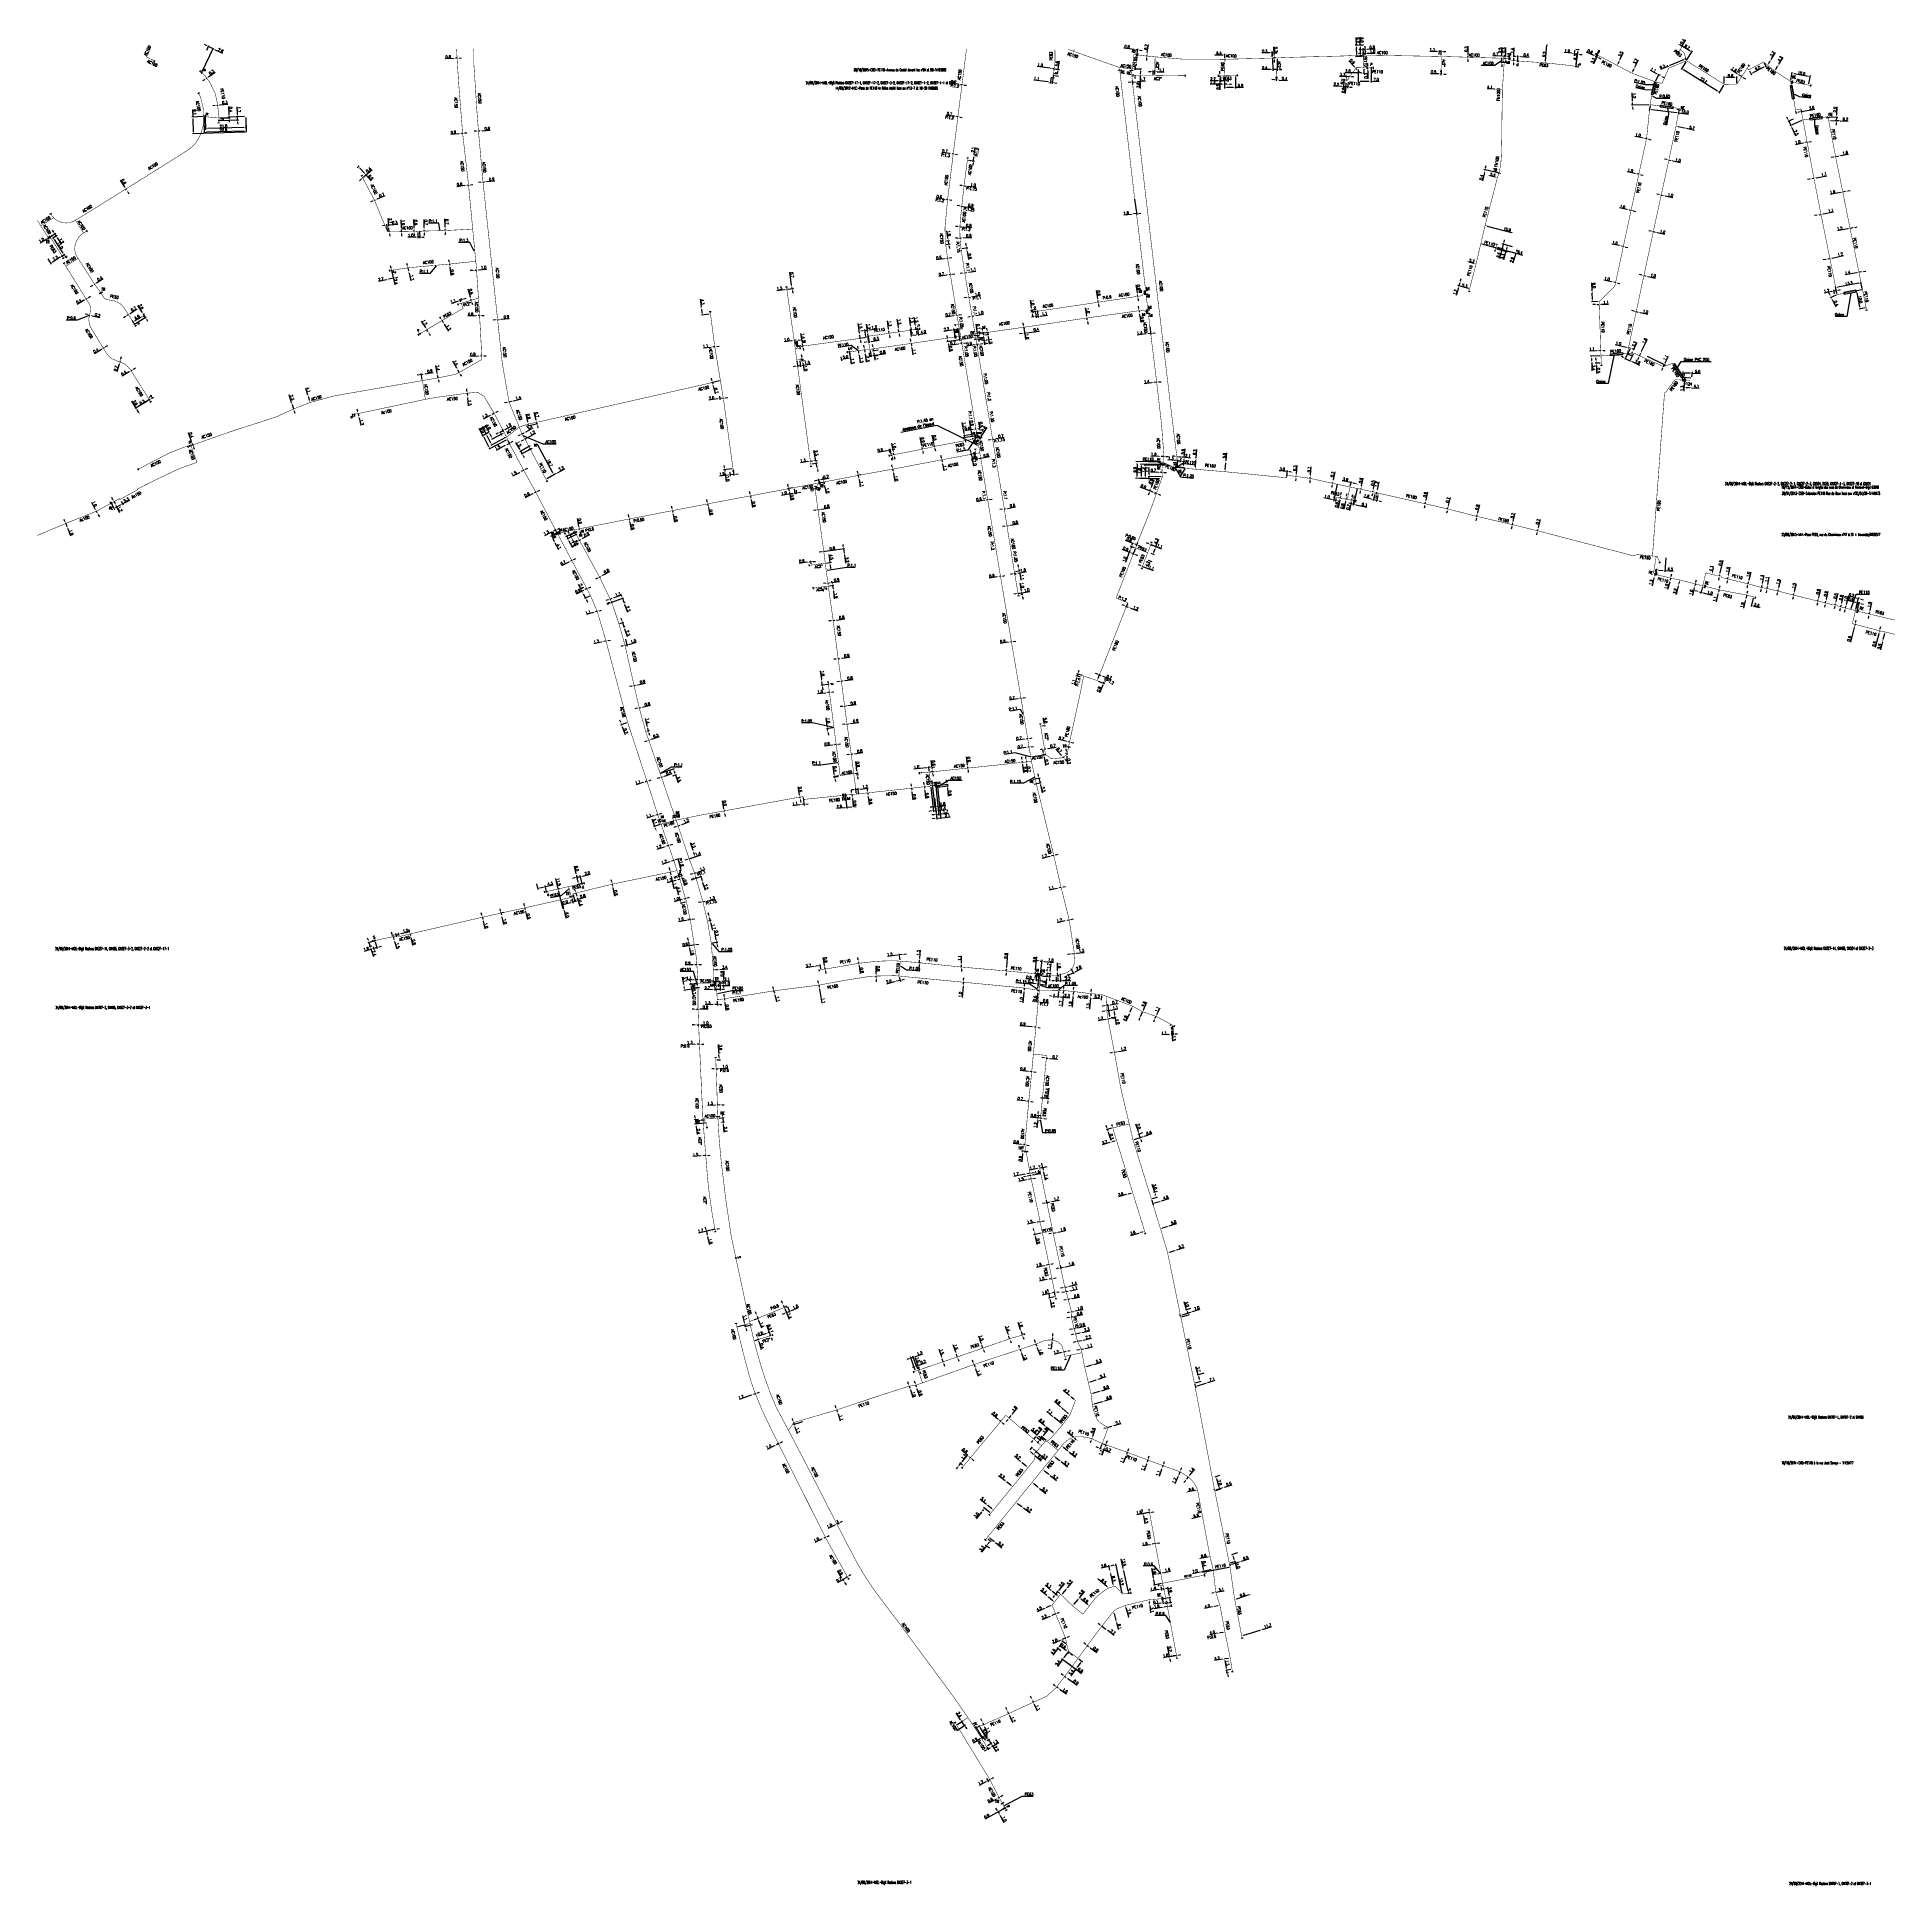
# Model space of a CAD drawing. Header units: millimetres. Extents: x 101000 to 102000, y 121011 to 122007.
import ezdxf
from ezdxf.enums import TextEntityAlignment as Align

# ---------------------------------------------------------------- set-up
doc = ezdxf.new("R2010")
doc.units = ezdxf.units.MM
doc.header["$PDMODE"] = 34
for name, pattern in [('CENTER', [50.8, 31.75, -6.35, 6.35, -6.35]), ('CENTER2', [28.575, 19.05, -3.175, 3.175, -3.175]), ('L_25_AP', [2000, 1000, 1000]), ('L_25_FN', [2000, 1000, 1000]), ('L_25_PE', [2000, 1000, 1000])]:
    doc.linetypes.add(name, pattern=pattern)
doc.layers.get('0').update_dxf_attribs({"linetype": 'CONTINUOUS'})
doc.layers.get('Defpoints').update_dxf_attribs({"linetype": 'CONTINUOUS'})
for name, color, linetype in [('L_150', 1, 'CONTINUOUS'), ('L_300', 7, 'CONTINUOUS'), ('L_340', 7, 'CONTINUOUS'), ('L_400', 7, 'CONTINUOUS'), ('L_910', 7, 'CONTINUOUS')]:
    doc.layers.add(name, color=color, linetype=linetype)
doc.styles.add('G_ROMANS', font='ROMANS.SHX', dxfattribs={"width": 0.75})
doc.styles.get("Standard").update_dxf_attribs({"font": 'romans.shx', "width": 0.85})
doc.dimstyles.get("Standard").update_dxf_attribs({"dimtxt": 1.5, "dimasz": 1.2, "dimexe": 0.625, "dimexo": 0.625, "dimgap": 0.25, "dimtad": 1, "dimdec": 1, "dimzin": 0, "dimdsep": 46, "dimtxsty": 'Standard', "dimcen": -0.5, "dimadec": 0, "dimazin": 0, "dimtfac": 1, "dimtdec": 1, "dimtmove": 0, "dimatfit": 3, "dimfxl": 0, "dimtolj": 1, "dimtzin": 0, "dimarcsym": 0})

# ---------------------------------------------------------------- blocks, each defined once
blk = doc.blocks.new('*D0')
at = {"layer": 'Defpoints', "color": 0, "linetype": 'Continuous', "transparency": 16777216}
for p in [(101048.4, 121856.9), (101048.4, 121856.9), (101049, 121857.2)]:
    blk.add_point(p, dxfattribs=at)
at = {"layer": 'L_150', "color": 0, "linetype": 'Continuous', "lineweight": -2, "transparency": 16777216}
for p, q in [((101047.4, 121856.2), (101046.4, 121855.5)), ((101048.4, 121856.9), (101049, 121857.2)), ((101050, 121857.9), (101053.7, 121860.3))]:
    blk.add_line(p, q, dxfattribs=at)
at = {"layer": 'L_150', "color": 0, "linetype": 'Continuous', "transparency": 16777216}
for points in [[(101047.3, 121856.4), (101047.5, 121856), (101048.4, 121856.9)], [(101049.9, 121858.1), (101050.1, 121857.7), (101049, 121857.2)]]:
    blk.add_solid(points, dxfattribs=at)
at = {"layer": 'L_150', "color": 0, "linetype": 'Continuous', "transparency": 16777216, "insert": (101051.8, 121860.3), "char_height": 1.5, "attachment_point": 5, "rotation": 33.0717}
blk.add_mtext('\\A1;0.7', dxfattribs=at)
blk = doc.blocks.new('*D1')
at = {"layer": 'Defpoints', "color": 0, "linetype": 'Continuous', "transparency": 16777216}
for p in [(101052.3, 121852.2), (101056.5, 121857.1), (101058.1, 121855.8)]:
    blk.add_point(p, dxfattribs=at)
at = {"layer": 'L_300', "color": 0, "linetype": 'Continuous', "lineweight": -2, "transparency": 16777216}
for p, q in [((101056.4, 121858.5), (101054.1, 121862.2)), ((101052.8, 121852.5), (101058.6, 121856.1)), ((101057, 121857.4), (101057.6, 121857.8)), ((101058.1, 121855.8), (101057.1, 121857.5)), ((101058.7, 121854.8), (101059.3, 121853.7))]:
    blk.add_line(p, q, dxfattribs=at)
at = {"layer": 'L_300', "color": 0, "linetype": 'Continuous', "transparency": 16777216}
for points in [[(101056.6, 121858.6), (101056.3, 121858.4), (101057.1, 121857.5)], [(101058.9, 121854.9), (101058.5, 121854.7), (101058.1, 121855.8)]]:
    blk.add_solid(points, dxfattribs=at)
at = {"layer": 'L_300', "color": 0, "linetype": 'Continuous', "transparency": 16777216, "insert": (101055.8, 121861.4), "char_height": 1.5, "attachment_point": 5, "rotation": 301.6219}
blk.add_mtext('\\A1;2.0', dxfattribs=at)
blk = doc.blocks.new('*D2')
at = {"layer": 'Defpoints', "color": 0, "linetype": 'Continuous', "transparency": 16777216}
for p in [(101052.3, 121852.2), (101056.5, 121857.1), (101056.8, 121856.6)]:
    blk.add_point(p, dxfattribs=at)
at = {"layer": 'L_300', "color": 0, "linetype": 'Continuous', "lineweight": -2, "transparency": 16777216}
for p, q in [((101051.9, 121852.7), (101051.3, 121853.9)), ((101052.6, 121854), (101055.8, 121855.9)), ((101056.8, 121856.6), (101057.2, 121856))]:
    blk.add_line(p, q, dxfattribs=at)
at = {"layer": 'L_300', "color": 0, "linetype": 'Continuous', "transparency": 16777216}
for points in [[(101052.5, 121854.1), (101052.7, 121853.8), (101051.6, 121853.3)], [(101055.7, 121856.1), (101055.9, 121855.8), (101056.8, 121856.6)]]:
    blk.add_solid(points, dxfattribs=at)
at = {"layer": 'L_300', "color": 0, "linetype": 'Continuous', "transparency": 16777216, "insert": (101053.7, 121855.8), "char_height": 1.5, "attachment_point": 5, "rotation": 31.6219}
blk.add_mtext('\\A1;6.9', dxfattribs=at)
blk = doc.blocks.new('L_340_07')
at = {"color": 0, "linetype": 'Continuous', "const_width": 0.25, "flags": 128}
blk.add_lwpolyline([(0, 0), (1.2, 0)], dxfattribs=at)
at = {"color": 0, "linetype": 'Continuous', "flags": 128}
blk.add_lwpolyline([(1.2, -0.5), (1.2, 0.5)], dxfattribs=at)
at = {"color": 0, "linetype": 'Continuous', "style": 'G_ROMANS', "width": 0.75, "flags": 3}
for tag, p in [('DEF_COUP', (0.7, -6)), ('DEF_TYPE', (0.7, -8.5)), ('DEF_LEG', (0.7, -3.5))]:
    blk.add_attdef(tag, text='', height=1.2, dxfattribs=at).set_placement(p, align=Align.MIDDLE)
blk = doc.blocks.new('L_300_12')
at = {"color": 0, "linetype": 'Continuous', "const_width": 0.497, "flags": 128}
blk.add_lwpolyline([(-0.3, 0, 1), (0.3, 0, 1)], format="xyb", close=True, dxfattribs=at)
at = {"color": 0, "linetype": 'Continuous', "style": 'G_ROMANS', "width": 0.75}
blk.add_text('P', height=1.5, dxfattribs=at).set_placement((0, 1.8), align=Align.MIDDLE)
at = {"color": 0, "linetype": 'Continuous', "style": 'G_ROMANS', "width": 0.75, "flags": 3}
for tag, p in [('DEF_COUP', (0, -7.5)), ('DEF_TYPE', (0, -10)), ('DEF_LEG', (0, -5))]:
    blk.add_attdef(tag, text='', height=1.2, dxfattribs=at).set_placement(p, align=Align.MIDDLE)
blk = doc.blocks.new('*D5')
at = {"layer": 'Defpoints', "color": 0, "linetype": 'Continuous', "transparency": 16777216}
for p in [(101699.9, 121766.6), (101698, 121757.4), (101699.3, 121758.8)]:
    blk.add_point(p, dxfattribs=at)
at = {"layer": 'L_340', "color": 0, "linetype": 'Continuous', "lineweight": -2, "transparency": 16777216}
for p, q in [((101699.8, 121766), (101697.9, 121756.8)), ((101696.8, 121757.7), (101692.7, 121758.6)), ((101699, 121757.2), (101698, 121757.4)), ((101699.2, 121758.2), (101698.9, 121756.6)), ((101700.2, 121757), (101701.3, 121756.7))]:
    blk.add_line(p, q, dxfattribs=at)
at = {"layer": 'L_340', "color": 0, "linetype": 'Continuous', "transparency": 16777216}
for points in [[(101696.9, 121757.9), (101696.8, 121757.5), (101698, 121757.4)], [(101700.2, 121757.2), (101700.1, 121756.8), (101699, 121757.2)]]:
    blk.add_solid(points, dxfattribs=at)
at = {"layer": 'L_340', "color": 0, "linetype": 'Continuous', "transparency": 16777216, "insert": (101694.4, 121759.2), "char_height": 1.5, "attachment_point": 5, "rotation": 348.0684}
blk.add_mtext('\\A1;1.0', dxfattribs=at)
blk = doc.blocks.new('*D6')
at = {"layer": 'Defpoints', "color": 0, "linetype": 'Continuous', "transparency": 16777216}
for p in [(101701.5, 121758.5), (101701.6, 121759.2), (101701.6, 121759.2)]:
    blk.add_point(p, dxfattribs=at)
at = {"layer": 'L_150', "color": 0, "linetype": 'Continuous', "lineweight": -2, "transparency": 16777216}
for p, q in [((101701.9, 121760.4), (101702.1, 121761.6)), ((101701.2, 121757.3), (101700.3, 121753)), ((101701.6, 121759.2), (101701.5, 121758.5)), ((101702.1, 121758.3), (101702.1, 121758.3)), ((101702.2, 121759.1), (101702.2, 121759.1))]:
    blk.add_line(p, q, dxfattribs=at)
at = {"layer": 'L_150', "color": 0, "linetype": 'Continuous', "transparency": 16777216}
for points in [[(101701.7, 121760.5), (101702.1, 121760.4), (101701.6, 121759.2)], [(101701, 121757.3), (101701.4, 121757.2), (101701.5, 121758.5)]]:
    blk.add_solid(points, dxfattribs=at)
at = {"layer": 'L_150', "color": 0, "linetype": 'Continuous', "transparency": 16777216, "insert": (101699.7, 121754.8), "char_height": 1.5, "attachment_point": 5, "rotation": 78.3434}
blk.add_mtext('\\A1;0.8', dxfattribs=at)
blk = doc.blocks.new('*D7')
at = {"layer": 'Defpoints', "color": 0, "linetype": 'Continuous', "transparency": 16777216}
for p in [(101706.8, 121764.4), (101711.1, 121765.9), (101711.1, 121765.9)]:
    blk.add_point(p, dxfattribs=at)
at = {"layer": 'L_150', "color": 0, "linetype": 'Continuous', "lineweight": -2, "transparency": 16777216}
for p, q in [((101707.3, 121766.8), (101702.5, 121767.8)), ((101706.9, 121765), (101707.5, 121767.4)), ((101710, 121766.2), (101708.5, 121766.5))]:
    blk.add_line(p, q, dxfattribs=at)
at = {"layer": 'L_150', "color": 0, "linetype": 'Continuous', "transparency": 16777216}
for points in [[(101708.5, 121766.7), (101708.4, 121766.3), (101707.3, 121766.8)], [(101710, 121766.4), (101709.9, 121766), (101711.1, 121765.9)]]:
    blk.add_solid(points, dxfattribs=at)
at = {"layer": 'L_150', "color": 0, "linetype": 'Continuous', "transparency": 16777216, "insert": (101704.3, 121768.5), "char_height": 1.5, "attachment_point": 5, "rotation": 347.4919}
blk.add_mtext('\\A1;3.9', dxfattribs=at)
blk = doc.blocks.new('*D8')
at = {"layer": 'Defpoints', "color": 0, "linetype": 'Continuous', "transparency": 16777216}
for p in [(101710.7, 121764.2), (101708.7, 121755.2), (101708.8, 121757.1)]:
    blk.add_point(p, dxfattribs=at)
at = {"layer": 'L_340', "color": 0, "linetype": 'Continuous', "lineweight": -2, "transparency": 16777216}
for p, q in [((101710.6, 121763.6), (101708.6, 121754.6)), ((101707.3, 121755.5), (101706.1, 121755.8)), ((101708.7, 121756.4), (101708.3, 121754.6)), ((101708.4, 121755.3), (101708.7, 121755.2)), ((101709.9, 121754.9), (101715.8, 121753.6))]:
    blk.add_line(p, q, dxfattribs=at)
at = {"layer": 'L_340', "color": 0, "linetype": 'Continuous', "transparency": 16777216}
for points in [[(101707.3, 121755.7), (101707.2, 121755.3), (101708.4, 121755.3)], [(101710, 121755.1), (101709.9, 121754.7), (101708.7, 121755.2)]]:
    blk.add_solid(points, dxfattribs=at)
at = {"layer": 'L_340', "color": 0, "linetype": 'Continuous', "transparency": 16777216, "insert": (101714.5, 121754.9), "char_height": 1.5, "attachment_point": 5, "rotation": 347.4919}
blk.add_mtext('\\A1;0.3', dxfattribs=at)
blk = doc.blocks.new('*D9')
at = {"layer": 'Defpoints', "color": 0, "linetype": 'Continuous', "transparency": 16777216}
for p in [(101704.5, 121757.8), (101704.7, 121758.6), (101704.7, 121758.6)]:
    blk.add_point(p, dxfattribs=at)
at = {"layer": 'L_150', "color": 0, "linetype": 'Continuous', "lineweight": -2, "transparency": 16777216}
for p, q in [((101704.9, 121759.8), (101705.2, 121761)), ((101704.3, 121756.6), (101703.4, 121752.4)), ((101704.7, 121758.6), (101704.5, 121757.8))]:
    blk.add_line(p, q, dxfattribs=at)
at = {"layer": 'L_150', "color": 0, "linetype": 'Continuous', "transparency": 16777216}
for points in [[(101704.1, 121756.7), (101704.5, 121756.6), (101704.5, 121757.8)], [(101704.7, 121759.8), (101705.1, 121759.7), (101704.7, 121758.6)]]:
    blk.add_solid(points, dxfattribs=at)
at = {"layer": 'L_150', "color": 0, "linetype": 'Continuous', "transparency": 16777216, "insert": (101702.7, 121754.1), "char_height": 1.5, "attachment_point": 5, "rotation": 78.3988}
blk.add_mtext('\\A1;0.8', dxfattribs=at)
blk = doc.blocks.new('*D10')
at = {"layer": 'Defpoints', "color": 0, "linetype": 'Continuous', "transparency": 16777216}
for p in [(101707.6, 121757.3), (101707.7, 121758), (101707.7, 121758)]:
    blk.add_point(p, dxfattribs=at)
at = {"layer": 'L_150', "color": 0, "linetype": 'Continuous', "lineweight": -2, "transparency": 16777216}
for p, q in [((101707.3, 121756.1), (101706.5, 121751.8)), ((101707.7, 121758), (101707.6, 121757.3)), ((101708, 121759.2), (101708.2, 121760.3))]:
    blk.add_line(p, q, dxfattribs=at)
at = {"layer": 'L_150', "color": 0, "linetype": 'Continuous', "transparency": 16777216}
for points in [[(101707.1, 121756.2), (101707.5, 121756.1), (101707.6, 121757.3)], [(101707.8, 121759.2), (101708.2, 121759.1), (101707.7, 121758)]]:
    blk.add_solid(points, dxfattribs=at)
at = {"layer": 'L_150', "color": 0, "linetype": 'Continuous', "transparency": 16777216, "insert": (101705.8, 121753.6), "char_height": 1.5, "attachment_point": 5, "rotation": 78.2138}
blk.add_mtext('\\A1;0.7', dxfattribs=at)
blk = doc.blocks.new('*D11')
at = {"layer": 'Defpoints', "color": 0, "linetype": 'Continuous', "transparency": 16777216}
for p in [(101461, 121782.7), (101461, 121782.7), (101461.2, 121781.8)]:
    blk.add_point(p, dxfattribs=at)
at = {"layer": 'L_150', "color": 0, "linetype": 'Continuous', "lineweight": -2, "transparency": 16777216}
for p, q in [((101460.8, 121783.9), (101460, 121788)), ((101461.2, 121781.8), (101461, 121782.7)), ((101461.4, 121780.6), (101461.6, 121779.4))]:
    blk.add_line(p, q, dxfattribs=at)
at = {"layer": 'L_150', "color": 0, "linetype": 'Continuous', "transparency": 16777216}
for points in [[(101461, 121784), (101460.6, 121783.9), (101461, 121782.7)], [(101461.6, 121780.7), (101461.2, 121780.6), (101461.2, 121781.8)]]:
    blk.add_solid(points, dxfattribs=at)
at = {"layer": 'L_150', "color": 0, "linetype": 'Continuous', "transparency": 16777216, "insert": (101461.3, 121786.7), "char_height": 1.5, "attachment_point": 5, "rotation": 280.6195}
blk.add_mtext('\\A1;1.0', dxfattribs=at)
blk = doc.blocks.new('*D12')
at = {"layer": 'Defpoints', "color": 0, "linetype": 'Continuous', "transparency": 16777216}
for p in [(101476.4, 121785.6), (101476.4, 121785.6), (101476.6, 121784.8)]:
    blk.add_point(p, dxfattribs=at)
at = {"layer": 'L_150', "color": 0, "linetype": 'Continuous', "lineweight": -2, "transparency": 16777216}
for p, q in [((101476.2, 121786.8), (101475.4, 121791.1)), ((101476.6, 121784.8), (101476.4, 121785.6)), ((101476.8, 121783.6), (101477, 121782.4)), ((101477.1, 121785.8), (101477.1, 121785.8)), ((101477.2, 121784.9), (101477.2, 121784.9))]:
    blk.add_line(p, q, dxfattribs=at)
at = {"layer": 'L_150', "color": 0, "linetype": 'Continuous', "transparency": 16777216}
for points in [[(101476.4, 121786.9), (101476, 121786.8), (101476.4, 121785.6)], [(101477, 121783.7), (101476.6, 121783.6), (101476.6, 121784.8)]]:
    blk.add_solid(points, dxfattribs=at)
at = {"layer": 'L_150', "color": 0, "linetype": 'Continuous', "transparency": 16777216, "insert": (101476.7, 121789.7), "char_height": 1.5, "attachment_point": 5, "rotation": 280.5962}
blk.add_mtext('\\A1;0.9', dxfattribs=at)
blk = doc.blocks.new('*D13')
at = {"layer": 'Defpoints', "color": 0, "linetype": 'Continuous', "transparency": 16777216}
for p in [(101482.9, 121786.8), (101482.9, 121786.8), (101483, 121786.3)]:
    blk.add_point(p, dxfattribs=at)
at = {"layer": 'L_150', "color": 0, "linetype": 'Continuous', "lineweight": -2, "transparency": 16777216}
for p, q in [((101482.7, 121788), (101481.8, 121792.3)), ((101483, 121786.3), (101482.9, 121786.8)), ((101483.2, 121785.1), (101483.5, 121783.9)), ((101483.5, 121787), (101483.5, 121787)), ((101483.6, 121786.4), (101483.6, 121786.4))]:
    blk.add_line(p, q, dxfattribs=at)
at = {"layer": 'L_150', "color": 0, "linetype": 'Continuous', "transparency": 16777216}
for points in [[(101482.9, 121788.1), (101482.5, 121788), (101482.9, 121786.8)], [(101483.4, 121785.1), (101483, 121785), (101483, 121786.3)]]:
    blk.add_solid(points, dxfattribs=at)
at = {"layer": 'L_150', "color": 0, "linetype": 'Continuous', "transparency": 16777216, "insert": (101483.1, 121790.9), "char_height": 1.5, "attachment_point": 5, "rotation": 280.8138}
blk.add_mtext('\\A1;0.6', dxfattribs=at)
blk = doc.blocks.new('*D14')
at = {"layer": 'Defpoints', "color": 0, "linetype": 'Continuous', "transparency": 16777216}
for p in [(101459, 121782.4), (101459.3, 121784.3), (101459.8, 121781.5)]:
    blk.add_point(p, dxfattribs=at)
at = {"layer": 'L_300', "color": 0, "linetype": 'Continuous', "lineweight": -2, "transparency": 16777216}
for p, q in [((101457.5, 121783.9), (101452.5, 121783)), ((101458.9, 121783), (101458.6, 121784.8)), ((101459.3, 121784.3), (101458.7, 121784.1)), ((101459.7, 121782.2), (101459.2, 121784.9)), ((101460.5, 121784.5), (101461.6, 121784.7))]:
    blk.add_line(p, q, dxfattribs=at)
at = {"layer": 'L_300', "color": 0, "linetype": 'Continuous', "transparency": 16777216}
for points in [[(101457.5, 121784.1), (101457.6, 121783.7), (101458.7, 121784.1)], [(101460.4, 121784.7), (101460.5, 121784.3), (101459.3, 121784.3)]]:
    blk.add_solid(points, dxfattribs=at)
at = {"layer": 'L_300', "color": 0, "linetype": 'Continuous', "transparency": 16777216, "insert": (101453.8, 121784.2), "char_height": 1.5, "attachment_point": 5, "rotation": 10.7832}
blk.add_mtext('\\A1;0.6', dxfattribs=at)
blk = doc.blocks.new('*D15')
at = {"layer": 'Defpoints', "color": 0, "linetype": 'Continuous', "transparency": 16777216}
for p in [(101505.2, 121793), (101505.6, 121791.9), (101507.4, 121790.6)]:
    blk.add_point(p, dxfattribs=at)
at = {"layer": 'L_150', "color": 0, "linetype": 'Continuous', "lineweight": -2, "transparency": 16777216}
for p, q in [((101505.7, 121792.6), (101508.3, 121790.8)), ((101506.1, 121791.6), (101507.9, 121790.3)), ((101507.4, 121790.6), (101507.8, 121791.1)), ((101508.5, 121792.1), (101511.4, 121796.4)), ((101506.7, 121789.7), (101506.1, 121788.7))]:
    blk.add_line(p, q, dxfattribs=at)
at = {"layer": 'L_150', "color": 0, "linetype": 'Continuous', "transparency": 16777216}
for points in [[(101506.6, 121789.8), (101506.9, 121789.6), (101507.4, 121790.6)], [(101508.3, 121792.2), (101508.6, 121792), (101507.8, 121791.1)]]:
    blk.add_solid(points, dxfattribs=at)
at = {"layer": 'L_150', "color": 0, "linetype": 'Continuous', "transparency": 16777216, "insert": (101509.7, 121795.6), "char_height": 1.5, "attachment_point": 5, "rotation": 54.8788}
blk.add_mtext('\\A1;0.6', dxfattribs=at)
blk = doc.blocks.new('*D16')
at = {"layer": 'Defpoints', "color": 0, "linetype": 'Continuous', "transparency": 16777216}
for p in [(101499.3, 121790.9), (101505.1, 121791.8), (101505.2, 121793)]:
    blk.add_point(p, dxfattribs=at)
at = {"layer": 'L_150', "color": 0, "linetype": 'Continuous', "lineweight": -2, "transparency": 16777216}
for p, q in [((101499, 121793.2), (101498, 121799.1)), ((101504.6, 121792.9), (101498.6, 121791.9)), ((101504.5, 121791.7), (101498.7, 121790.8)), ((101499.3, 121790.9), (101499.2, 121792)), ((101499.5, 121789.7), (101499.7, 121788.5))]:
    blk.add_line(p, q, dxfattribs=at)
at = {"layer": 'L_150', "color": 0, "linetype": 'Continuous', "transparency": 16777216}
for points in [[(101499.2, 121793.2), (101498.8, 121793.1), (101499.2, 121792)], [(101499.7, 121789.7), (101499.3, 121789.7), (101499.3, 121790.9)]]:
    blk.add_solid(points, dxfattribs=at)
at = {"layer": 'L_150', "color": 0, "linetype": 'Continuous', "transparency": 16777216, "insert": (101499.2, 121797.9), "char_height": 1.5, "attachment_point": 5, "rotation": 279.3104}
blk.add_mtext('\\A1;1.1', dxfattribs=at)
blk = doc.blocks.new('*D17')
at = {"layer": 'Defpoints', "color": 0, "linetype": 'Continuous', "transparency": 16777216}
for p in [(101503.6, 121790.7), (101503.6, 121790.7), (101503.7, 121790.1)]:
    blk.add_point(p, dxfattribs=at)
at = {"layer": 'L_150', "color": 0, "linetype": 'Continuous', "lineweight": -2, "transparency": 16777216}
for p, q in [((101503.4, 121791.9), (101501.8, 121800.2)), ((101503.7, 121790.1), (101503.6, 121790.7)), ((101503.9, 121789), (101504.1, 121787.8))]:
    blk.add_line(p, q, dxfattribs=at)
at = {"layer": 'L_150', "color": 0, "linetype": 'Continuous', "transparency": 16777216}
for points in [[(101503.6, 121791.9), (101503.2, 121791.9), (101503.6, 121790.7)], [(101504.1, 121789), (101503.7, 121788.9), (101503.7, 121790.1)]]:
    blk.add_solid(points, dxfattribs=at)
at = {"layer": 'L_150', "color": 0, "linetype": 'Continuous', "transparency": 16777216, "insert": (101503.1, 121798.8), "char_height": 1.5, "attachment_point": 5, "rotation": 280.5952}
blk.add_mtext('\\A1;0.6', dxfattribs=at)
blk = doc.blocks.new('*D18')
at = {"layer": 'Defpoints', "color": 0, "linetype": 'Continuous', "transparency": 16777216}
for p in [(101447.2, 121846.8), (101447.2, 121846.8), (101447.3, 121845.6)]:
    blk.add_point(p, dxfattribs=at)
at = {"layer": 'L_150', "color": 0, "linetype": 'Continuous', "lineweight": -2, "transparency": 16777216}
for p, q in [((101447, 121848), (101446.4, 121852.1)), ((101447.3, 121845.6), (101447.2, 121846.8)), ((101447.5, 121844.4), (101447.7, 121843.2))]:
    blk.add_line(p, q, dxfattribs=at)
at = {"layer": 'L_150', "color": 0, "linetype": 'Continuous', "transparency": 16777216}
for points in [[(101447.2, 121848), (101446.8, 121847.9), (101447.2, 121846.8)], [(101447.7, 121844.4), (101447.3, 121844.4), (101447.3, 121845.6)]]:
    blk.add_solid(points, dxfattribs=at)
at = {"layer": 'L_150', "color": 0, "linetype": 'Continuous', "transparency": 16777216, "insert": (101447.6, 121850.8), "char_height": 1.5, "attachment_point": 5, "rotation": 278.2897}
blk.add_mtext('\\A1;1.2', dxfattribs=at)
blk = doc.blocks.new('*D19')
at = {"layer": 'Defpoints', "color": 0, "linetype": 'Continuous', "transparency": 16777216}
for p in [(101458.5, 121848.4), (101458.5, 121848.4), (101458.7, 121847.2)]:
    blk.add_point(p, dxfattribs=at)
at = {"layer": 'L_150', "color": 0, "linetype": 'Continuous', "lineweight": -2, "transparency": 16777216}
for p, q in [((101458.3, 121849.6), (101457.8, 121853.8)), ((101458.7, 121847.2), (101458.5, 121848.4)), ((101458.8, 121846), (101459, 121844.8))]:
    blk.add_line(p, q, dxfattribs=at)
at = {"layer": 'L_150', "color": 0, "linetype": 'Continuous', "transparency": 16777216}
for points in [[(101458.5, 121849.6), (101458.1, 121849.6), (101458.5, 121848.4)], [(101459, 121846), (101458.6, 121846), (101458.7, 121847.2)]]:
    blk.add_solid(points, dxfattribs=at)
at = {"layer": 'L_150', "color": 0, "linetype": 'Continuous', "transparency": 16777216, "insert": (101459, 121852.4), "char_height": 1.5, "attachment_point": 5, "rotation": 277.7512}
blk.add_mtext('\\A1;1.3', dxfattribs=at)
blk = doc.blocks.new('*D20')
at = {"layer": 'Defpoints', "color": 0, "linetype": 'Continuous', "transparency": 16777216}
for p in [(101472.9, 121850.5), (101472.9, 121850.5), (101473.9, 121849.4)]:
    blk.add_point(p, dxfattribs=at)
at = {"layer": 'L_300', "color": 0, "linetype": 'Continuous', "lineweight": -2, "transparency": 16777216}
for p, q in [((101472.7, 121851.7), (101472.1, 121855.9)), ((101473.1, 121849.3), (101472.9, 121850.5)), ((101473.3, 121849.3), (101472.5, 121849.2)), ((101473.3, 121848.1), (101473.5, 121846.9))]:
    blk.add_line(p, q, dxfattribs=at)
at = {"layer": 'L_300', "color": 0, "linetype": 'Continuous', "transparency": 16777216}
for points in [[(101472.9, 121851.7), (101472.5, 121851.7), (101472.9, 121850.5)], [(101473.5, 121848.1), (101473.1, 121848.1), (101473.1, 121849.3)]]:
    blk.add_solid(points, dxfattribs=at)
at = {"layer": 'L_300', "color": 0, "linetype": 'Continuous', "transparency": 16777216, "insert": (101473.3, 121854.5), "char_height": 1.5, "attachment_point": 5, "rotation": 278.4808}
blk.add_mtext('\\A1;1.3', dxfattribs=at)
blk = doc.blocks.new('*D21')
at = {"layer": 'Defpoints', "color": 0, "linetype": 'Continuous', "transparency": 16777216}
for p in [(101432.5, 121835.1), (101432.8, 121833), (101437.2, 121837.2)]:
    blk.add_point(p, dxfattribs=at)
at = {"layer": 'L_300', "color": 0, "linetype": 'Continuous', "lineweight": -2, "transparency": 16777216}
for p, q in [((101432.6, 121834.5), (101432.9, 121832.4)), ((101436.5, 121833.6), (101434, 121833.2)), ((101437.3, 121836.5), (101437.8, 121833.1))]:
    blk.add_line(p, q, dxfattribs=at)
at = {"layer": 'L_300', "color": 0, "linetype": 'Continuous', "transparency": 16777216}
for points in [[(101433.9, 121833.4), (101434, 121833), (101432.8, 121833)], [(101436.5, 121833.8), (101436.6, 121833.4), (101437.7, 121833.8)]]:
    blk.add_solid(points, dxfattribs=at)
at = {"layer": 'L_300', "color": 0, "linetype": 'Continuous', "transparency": 16777216, "insert": (101435.1, 121834.4), "char_height": 1.5, "attachment_point": 5, "rotation": 8.2923}
blk.add_mtext('\\A1;5.0', dxfattribs=at)
blk = doc.blocks.new('*D22')
at = {"layer": 'Defpoints', "color": 0, "linetype": 'Continuous', "transparency": 16777216}
for p in [(101437.2, 121837.2), (101437.4, 121835.9), (101437.4, 121835.9)]:
    blk.add_point(p, dxfattribs=at)
at = {"layer": 'L_300', "color": 0, "linetype": 'Continuous', "lineweight": -2, "transparency": 16777216}
for p, q in [((101437, 121838.3), (101436.9, 121839.5)), ((101437.2, 121837.2), (101437.4, 121835.9)), ((101437.6, 121834.7), (101438.2, 121830.5))]:
    blk.add_line(p, q, dxfattribs=at)
at = {"layer": 'L_300', "color": 0, "linetype": 'Continuous', "transparency": 16777216}
for points in [[(101437.2, 121838.4), (101436.9, 121838.3), (101437.2, 121837.2)], [(101437.8, 121834.7), (101437.4, 121834.7), (101437.4, 121835.9)]]:
    blk.add_solid(points, dxfattribs=at)
at = {"layer": 'L_300', "color": 0, "linetype": 'Continuous', "transparency": 16777216, "insert": (101439, 121832.2), "char_height": 1.5, "attachment_point": 5, "rotation": 278.2923}
blk.add_mtext('\\A1;1.3', dxfattribs=at)
blk = doc.blocks.new('*D23')
at = {"layer": 'Defpoints', "color": 0, "linetype": 'Continuous', "transparency": 16777216}
for p in [(101442.1, 121837.8), (101442.2, 121836.5), (101442.2, 121836.5)]:
    blk.add_point(p, dxfattribs=at)
at = {"layer": 'L_150', "color": 0, "linetype": 'Continuous', "lineweight": -2, "transparency": 16777216}
for p, q in [((101441.4, 121837.7), (101441.4, 121837.7)), ((101441.9, 121839), (101441.7, 121840.2)), ((101442.1, 121837.8), (101442.2, 121836.5)), ((101442.4, 121835.4), (101443, 121831.2))]:
    blk.add_line(p, q, dxfattribs=at)
at = {"layer": 'L_150', "color": 0, "linetype": 'Continuous', "transparency": 16777216}
for points in [[(101442.1, 121839.1), (101441.7, 121839), (101442.1, 121837.8)], [(101442.6, 121835.4), (101442.2, 121835.3), (101442.2, 121836.5)]]:
    blk.add_solid(points, dxfattribs=at)
at = {"layer": 'L_150', "color": 0, "linetype": 'Continuous', "transparency": 16777216, "insert": (101443.8, 121832.8), "char_height": 1.5, "attachment_point": 5, "rotation": 278.1727}
blk.add_mtext('\\A1;1.3', dxfattribs=at)
blk = doc.blocks.new('*D24')
at = {"layer": 'Defpoints', "color": 0, "linetype": 'Continuous', "transparency": 16777216}
for p in [(101445.4, 121838.3), (101445.6, 121837), (101445.6, 121837)]:
    blk.add_point(p, dxfattribs=at)
at = {"layer": 'L_150', "color": 0, "linetype": 'Continuous', "lineweight": -2, "transparency": 16777216}
for p, q in [((101445.2, 121839.5), (101445, 121840.7)), ((101445.4, 121838.3), (101445.6, 121837)), ((101445.7, 121835.8), (101446.3, 121831.7))]:
    blk.add_line(p, q, dxfattribs=at)
at = {"layer": 'L_150', "color": 0, "linetype": 'Continuous', "transparency": 16777216}
for points in [[(101445.4, 121839.5), (101445, 121839.5), (101445.4, 121838.3)], [(101445.9, 121835.9), (101445.5, 121835.8), (101445.6, 121837)]]:
    blk.add_solid(points, dxfattribs=at)
at = {"layer": 'L_150', "color": 0, "linetype": 'Continuous', "transparency": 16777216, "insert": (101447.1, 121833.3), "char_height": 1.5, "attachment_point": 5, "rotation": 278.4013}
blk.add_mtext('\\A1;1.3', dxfattribs=at)
blk = doc.blocks.new('GIS_MODF')
at = {"color": 0, "linetype": 'Continuous', "flags": 128}
for points in [[(-2.2, 0), (-1.7, 0)], [(1.5, 0), (2, 0)]]:
    blk.add_lwpolyline(points, dxfattribs=at)
at = {"color": 0, "linetype": 'Continuous', "width": 0.5}
blk.add_attdef('DATE', text='', height=1.5, dxfattribs=at).set_placement((-2.5, -0.8), align=Align.RIGHT)
at = {"color": 0, "linetype": 'Continuous', "width": 1.771291}
blk.add_attdef('USER', text='', height=1.5, dxfattribs=at).set_placement((-1.5, -0.8), (1.3, -0.8), align=Align.FIT)
at = {"color": 0, "linetype": 'Continuous', "width": 0.5}
blk.add_attdef('DESC', (2.3, -0.8), '', height=1.5, dxfattribs=at)
blk = doc.blocks.new('*D26')
at = {"layer": 'Defpoints', "color": 0, "linetype": 'Continuous', "transparency": 16777216}
for p in [(101469.8, 121850.1), (101470.4, 121846), (101473.9, 121849.4)]:
    blk.add_point(p, dxfattribs=at)
at = {"layer": 'L_300', "color": 0, "linetype": 'Continuous', "lineweight": -2, "transparency": 16777216}
for p, q in [((101469.9, 121849.4), (101470.5, 121845.4)), ((101471.6, 121846.1), (101473.2, 121846.4)), ((101474, 121848.8), (101474.4, 121845.9)), ((101474.4, 121846.5), (101478.7, 121847.2))]:
    blk.add_line(p, q, dxfattribs=at)
at = {"layer": 'L_300', "color": 0, "linetype": 'Continuous', "transparency": 16777216}
for points in [[(101471.6, 121846.3), (101471.6, 121845.9), (101470.4, 121846)], [(101473.1, 121846.6), (101473.2, 121846.2), (101474.4, 121846.5)]]:
    blk.add_solid(points, dxfattribs=at)
at = {"layer": 'L_300', "color": 0, "linetype": 'Continuous', "transparency": 16777216, "insert": (101477, 121847.9), "char_height": 1.5, "attachment_point": 5, "rotation": 8.273}
blk.add_mtext('\\A1;4.0', dxfattribs=at)
blk = doc.blocks.new('*D27')
at = {"layer": 'Defpoints', "color": 0, "linetype": 'Continuous', "transparency": 16777216}
for p in [(101463.7, 121849.2), (101463.7, 121849.2), (101463.9, 121847.9)]:
    blk.add_point(p, dxfattribs=at)
at = {"layer": 'L_150', "color": 0, "linetype": 'Continuous', "lineweight": -2, "transparency": 16777216}
for p, q in [((101463.6, 121850.3), (101462.9, 121854.7)), ((101463.9, 121847.9), (101463.7, 121849.2)), ((101464.1, 121846.7), (101464.2, 121845.5))]:
    blk.add_line(p, q, dxfattribs=at)
at = {"layer": 'L_150', "color": 0, "linetype": 'Continuous', "transparency": 16777216}
for points in [[(101463.8, 121850.4), (101463.4, 121850.3), (101463.7, 121849.2)], [(101464.3, 121846.8), (101463.9, 121846.7), (101463.9, 121847.9)]]:
    blk.add_solid(points, dxfattribs=at)
at = {"layer": 'L_150', "color": 0, "linetype": 'Continuous', "transparency": 16777216, "insert": (101464.1, 121853.4), "char_height": 1.5, "attachment_point": 5, "rotation": 278.1292}
blk.add_mtext('\\A1;1.3', dxfattribs=at)
blk = doc.blocks.new('*D28')
at = {"layer": 'Defpoints', "color": 0, "linetype": 'Continuous', "transparency": 16777216}
for p in [(101470.4, 121850.2), (101470.4, 121850.2), (101470.6, 121848.9)]:
    blk.add_point(p, dxfattribs=at)
at = {"layer": 'L_150', "color": 0, "linetype": 'Continuous', "lineweight": -2, "transparency": 16777216}
for p, q in [((101470.2, 121851.3), (101469.6, 121855.6)), ((101470.6, 121848.9), (101470.4, 121850.2)), ((101470.8, 121847.7), (101470.9, 121846.5))]:
    blk.add_line(p, q, dxfattribs=at)
at = {"layer": 'L_150', "color": 0, "linetype": 'Continuous', "transparency": 16777216}
for points in [[(101470.4, 121851.4), (101470, 121851.3), (101470.4, 121850.2)], [(101471, 121847.8), (101470.6, 121847.7), (101470.6, 121848.9)]]:
    blk.add_solid(points, dxfattribs=at)
at = {"layer": 'L_150', "color": 0, "linetype": 'Continuous', "transparency": 16777216, "insert": (101470.8, 121854.2), "char_height": 1.5, "attachment_point": 5, "rotation": 278.273}
blk.add_mtext('\\A1;1.3', dxfattribs=at)
blk = doc.blocks.new('*D29')
at = {"layer": 'Defpoints', "color": 0, "linetype": 'Continuous', "transparency": 16777216}
for p in [(101447.7, 121837.3), (101448, 121835), (101448.3, 121838.5)]:
    blk.add_point(p, dxfattribs=at)
at = {"layer": 'L_150', "color": 0, "linetype": 'Continuous', "lineweight": -2, "transparency": 16777216}
for p, q in [((101446.8, 121834.8), (101445.7, 121834.6)), ((101447.8, 121836.7), (101448.1, 121834.3)), ((101448, 121835), (101448.8, 121835.1)), ((101448.4, 121837.9), (101448.9, 121834.5)), ((101450, 121835.2), (101456.8, 121836.3))]:
    blk.add_line(p, q, dxfattribs=at)
at = {"layer": 'L_150', "color": 0, "linetype": 'Continuous', "transparency": 16777216}
for points in [[(101446.8, 121835), (101446.9, 121834.6), (101448, 121835)], [(101449.9, 121835.4), (101450, 121835), (101448.8, 121835.1)]]:
    blk.add_solid(points, dxfattribs=at)
at = {"layer": 'L_150', "color": 0, "linetype": 'Continuous', "transparency": 16777216, "insert": (101455.1, 121837), "char_height": 1.5, "attachment_point": 5, "rotation": 8.4013}
blk.add_mtext('\\A1;0.8', dxfattribs=at)
blk = doc.blocks.new('*D30')
at = {"layer": 'Defpoints', "color": 0, "linetype": 'Continuous', "transparency": 16777216}
for p in [(101714.7, 122002.4), (101713.9, 121996.1), (101714.8, 121997.8)]:
    blk.add_point(p, dxfattribs=at)
at = {"layer": 'L_150', "color": 0, "linetype": 'Continuous', "lineweight": -2, "transparency": 16777216}
for p, q in [((101714.7, 122001.7), (101714.9, 121997.2)), ((101712.6, 121997.8), (101711.4, 121997.7)), ((101713.9, 121996.7), (101713.8, 121998.4)), ((101713.8, 121997.8), (101714.8, 121997.8)), ((101716, 121997.9), (101720.4, 121998))]:
    blk.add_line(p, q, dxfattribs=at)
at = {"layer": 'L_150', "color": 0, "linetype": 'Continuous', "transparency": 16777216}
for points in [[(101712.6, 121998), (101712.6, 121997.6), (101713.8, 121997.8)], [(101716, 121998.1), (101716, 121997.7), (101714.8, 121997.8)]]:
    blk.add_solid(points, dxfattribs=at)
at = {"layer": 'L_150', "color": 0, "linetype": 'Continuous', "transparency": 16777216, "insert": (101718.9, 121999), "char_height": 1.5, "attachment_point": 5, "rotation": 2.0524}
blk.add_mtext('\\A1;1.0', dxfattribs=at)
blk = doc.blocks.new('*D31')
at = {"layer": 'Defpoints', "color": 0, "linetype": 'Continuous', "transparency": 16777216}
for p in [(101711.2, 121989.8), (101711.2, 121987.3), (101714.2, 121990.1)]:
    blk.add_point(p, dxfattribs=at)
at = {"layer": 'L_150', "color": 0, "linetype": 'Continuous', "lineweight": -2, "transparency": 16777216}
for p, q in [((101711.2, 121987.3), (101704, 121987.4)), ((101711.2, 121989.2), (101711.2, 121986.7)), ((101713, 121987.3), (101712.4, 121987.3)), ((101714.2, 121989.5), (101714.2, 121986.7))]:
    blk.add_line(p, q, dxfattribs=at)
at = {"layer": 'L_150', "color": 0, "linetype": 'Continuous', "transparency": 16777216}
for points in [[(101712.4, 121987.5), (101712.4, 121987.1), (101711.2, 121987.3)], [(101713, 121987.5), (101713, 121987.1), (101714.2, 121987.3)]]:
    blk.add_solid(points, dxfattribs=at)
at = {"layer": 'L_150', "color": 0, "linetype": 'Continuous', "transparency": 16777216, "insert": (101705.6, 121988.4), "char_height": 1.5, "attachment_point": 5, "rotation": 359.1764}
blk.add_mtext('\\A1;3.0', dxfattribs=at)
blk = doc.blocks.new('*D32')
at = {"layer": 'Defpoints', "color": 0, "linetype": 'Continuous', "transparency": 16777216}
for p in [(101711.1, 121983), (101711.2, 121989.8), (101718.2, 121990)]:
    blk.add_point(p, dxfattribs=at)
at = {"layer": 'L_300', "color": 0, "linetype": 'Continuous', "lineweight": -2, "transparency": 16777216}
for p, q in [((101711.2, 121989.2), (101711.1, 121982.3)), ((101712.3, 121982.9), (101716.9, 121982.9)), ((101718.2, 121989.4), (101718.1, 121982.2)), ((101718.1, 121982.9), (101722.5, 121982.8))]:
    blk.add_line(p, q, dxfattribs=at)
at = {"layer": 'L_300', "color": 0, "linetype": 'Continuous', "transparency": 16777216}
for points in [[(101712.3, 121983.1), (101712.3, 121982.7), (101711.1, 121983)], [(101716.9, 121983.1), (101716.9, 121982.7), (101718.1, 121982.9)]]:
    blk.add_solid(points, dxfattribs=at)
at = {"layer": 'L_300', "color": 0, "linetype": 'Continuous', "transparency": 16777216, "insert": (101720.9, 121983.8), "char_height": 1.5, "attachment_point": 5, "rotation": 359.1764}
blk.add_mtext('\\A1;7.0', dxfattribs=at)
blk = doc.blocks.new('*D33')
at = {"layer": 'Defpoints', "color": 0, "linetype": 'Continuous', "transparency": 16777216}
for p in [(101709.9, 121989.8), (101710.5, 121989.2), (101710.5, 121989.2)]:
    blk.add_point(p, dxfattribs=at)
at = {"layer": 'L_150', "color": 0, "linetype": 'Continuous', "lineweight": -2, "transparency": 16777216}
for p, q in [((101709.1, 121990.7), (101706.1, 121993.8)), ((101710.5, 121989.2), (101709.9, 121989.8)), ((101711.3, 121988.3), (101712.2, 121987.4))]:
    blk.add_line(p, q, dxfattribs=at)
at = {"layer": 'L_150', "color": 0, "linetype": 'Continuous', "transparency": 16777216}
for points in [[(101709.2, 121990.8), (101708.9, 121990.5), (101709.9, 121989.8)], [(101711.5, 121988.4), (101711.2, 121988.2), (101710.5, 121989.2)]]:
    blk.add_solid(points, dxfattribs=at)
at = {"layer": 'L_150', "color": 0, "linetype": 'Continuous', "transparency": 16777216, "insert": (101707.9, 121993.4), "char_height": 1.5, "attachment_point": 5, "rotation": 313.7765}
blk.add_mtext('\\A1;0.9', dxfattribs=at)
blk = doc.blocks.new('*D34')
at = {"layer": 'Defpoints', "color": 0, "linetype": 'Continuous', "transparency": 16777216}
for p in [(101716.4, 121989.8), (101716.7, 121990.1), (101716.7, 121989.8)]:
    blk.add_point(p, dxfattribs=at)
at = {"layer": 'L_150', "color": 0, "linetype": 'Continuous', "lineweight": -2, "transparency": 16777216}
for p, q in [((101716.4, 121991.3), (101716.4, 121992.5)), ((101716.1, 121990.1), (101715.7, 121990.1)), ((101716.1, 121989.8), (101715.7, 121989.8)), ((101716.3, 121988.6), (101716.3, 121984.2)), ((101716.4, 121990.1), (101716.4, 121989.8))]:
    blk.add_line(p, q, dxfattribs=at)
at = {"layer": 'L_150', "color": 0, "linetype": 'Continuous', "transparency": 16777216}
for points in [[(101716.2, 121991.3), (101716.6, 121991.3), (101716.4, 121990.1)], [(101716.1, 121988.6), (101716.5, 121988.6), (101716.4, 121989.8)]]:
    blk.add_solid(points, dxfattribs=at)
at = {"layer": 'L_150', "color": 0, "linetype": 'Continuous', "transparency": 16777216, "insert": (101715.3, 121985.8), "char_height": 1.5, "attachment_point": 5, "rotation": 89.1764}
blk.add_mtext('\\A1;0.3', dxfattribs=at)
blk = doc.blocks.new('*D35')
at = {"layer": 'Defpoints', "color": 0, "linetype": 'Continuous', "transparency": 16777216}
for p in [(101706.4, 121985.2), (101709.7, 121985.1), (101709.7, 121985.1)]:
    blk.add_point(p, dxfattribs=at)
at = {"layer": 'L_150', "color": 0, "linetype": 'Continuous', "lineweight": -2, "transparency": 16777216}
for p, q in [((101706.4, 121985.2), (101701.1, 121985.5)), ((101708.5, 121985.2), (101707.6, 121985.2))]:
    blk.add_line(p, q, dxfattribs=at)
at = {"layer": 'L_150', "color": 0, "linetype": 'Continuous', "transparency": 16777216}
for points in [[(101707.6, 121985.4), (101707.6, 121985), (101706.4, 121985.2)], [(101708.5, 121985.4), (101708.4, 121985), (101709.7, 121985.1)]]:
    blk.add_solid(points, dxfattribs=at)
at = {"layer": 'L_150', "color": 0, "linetype": 'Continuous', "transparency": 16777216, "insert": (101702.7, 121986.4), "char_height": 1.5, "attachment_point": 5, "rotation": 357.5832}
blk.add_mtext('\\A1;3.3', dxfattribs=at)
blk = doc.blocks.new('*D36')
at = {"layer": 'Defpoints', "color": 0, "linetype": 'Continuous', "transparency": 16777216}
for p in [(101703.6, 121983.6), (101705.7, 121982.9), (101705.5, 121979.8)]:
    blk.add_point(p, dxfattribs=at)
at = {"layer": 'L_300', "color": 0, "linetype": 'Continuous', "lineweight": -2, "transparency": 16777216}
for p, q in [((101703.5, 121983), (101703.3, 121979.3)), ((101705.7, 121982.3), (101705.5, 121979.1)), ((101702.1, 121980), (101697.8, 121980.3)), ((101705.5, 121979.8), (101703.3, 121979.9)), ((101706.7, 121979.7), (101707.9, 121979.6))]:
    blk.add_line(p, q, dxfattribs=at)
at = {"layer": 'L_300', "color": 0, "linetype": 'Continuous', "transparency": 16777216}
for points in [[(101702.1, 121980.2), (101702.1, 121979.8), (101703.3, 121979.9)], [(101706.7, 121979.9), (101706.7, 121979.5), (101705.5, 121979.8)]]:
    blk.add_solid(points, dxfattribs=at)
at = {"layer": 'L_300', "color": 0, "linetype": 'Continuous', "transparency": 16777216, "insert": (101699.4, 121981.2), "char_height": 1.5, "attachment_point": 5, "rotation": 355.7764}
blk.add_mtext('\\A1;2.2', dxfattribs=at)
blk = doc.blocks.new('*D37')
at = {"layer": 'Defpoints', "color": 0, "linetype": 'Continuous', "transparency": 16777216}
for p in [(101704.6, 121983), (101704.6, 121983), (101704.7, 121983.6)]:
    blk.add_point(p, dxfattribs=at)
at = {"layer": 'L_150', "color": 0, "linetype": 'Continuous', "lineweight": -2, "transparency": 16777216}
for p, q in [((101704.5, 121981.8), (101704.1, 121976.3)), ((101704.7, 121983.6), (101704.6, 121983)), ((101704.8, 121984.8), (101704.9, 121986))]:
    blk.add_line(p, q, dxfattribs=at)
at = {"layer": 'L_150', "color": 0, "linetype": 'Continuous', "transparency": 16777216}
for points in [[(101704.3, 121981.8), (101704.7, 121981.8), (101704.6, 121983)], [(101704.6, 121984.8), (101705, 121984.8), (101704.7, 121983.6)]]:
    blk.add_solid(points, dxfattribs=at)
at = {"layer": 'L_150', "color": 0, "linetype": 'Continuous', "transparency": 16777216, "insert": (101703.2, 121978), "char_height": 1.5, "attachment_point": 5, "rotation": 85.5086}
blk.add_mtext('\\A1;0.6', dxfattribs=at)
blk = doc.blocks.new('*D38')
at = {"layer": 'Defpoints', "color": 0, "linetype": 'Continuous', "transparency": 16777216}
for p in [(101712.3, 122002.3), (101714.7, 122002.4), (101714.1, 121996.3)]:
    blk.add_point(p, dxfattribs=at)
at = {"layer": 'L_150', "color": 0, "linetype": 'Continuous', "lineweight": -2, "transparency": 16777216}
for p, q in [((101714, 122002.3), (101711.7, 122002.3)), ((101712.3, 122002.3), (101712.2, 122006.6)), ((101712.5, 121997.5), (101712.4, 122001.1)), ((101713.5, 121996.3), (101711.9, 121996.3))]:
    blk.add_line(p, q, dxfattribs=at)
at = {"layer": 'L_150', "color": 0, "linetype": 'Continuous', "transparency": 16777216}
for points in [[(101712.6, 122001.1), (101712.2, 122001.1), (101712.3, 122002.3)], [(101712.7, 121997.5), (101712.3, 121997.5), (101712.5, 121996.3)]]:
    blk.add_solid(points, dxfattribs=at)
at = {"layer": 'L_150', "color": 0, "linetype": 'Continuous', "transparency": 16777216, "insert": (101713.2, 122005.1), "char_height": 1.5, "attachment_point": 5, "rotation": 272.0524}
blk.add_mtext('\\A1;6.0', dxfattribs=at)
blk = doc.blocks.new('*D39')
at = {"layer": 'Defpoints', "color": 0, "linetype": 'Continuous', "transparency": 16777216}
for p in [(101714.7, 122002.4), (101714.1, 121997), (101714.8, 122000.1)]:
    blk.add_point(p, dxfattribs=at)
at = {"layer": 'L_150', "color": 0, "linetype": 'Continuous', "lineweight": -2, "transparency": 16777216}
for p, q in [((101714, 121997.6), (101713.9, 122000.7)), ((101714.7, 122001.7), (101714.8, 121999.4)), ((101712.8, 122000), (101711.6, 121999.9)), ((101714, 122000), (101714.8, 122000.1)), ((101716, 122000.1), (101720.3, 122000.3))]:
    blk.add_line(p, q, dxfattribs=at)
at = {"layer": 'L_150', "color": 0, "linetype": 'Continuous', "transparency": 16777216}
for points in [[(101712.7, 122000.2), (101712.8, 121999.8), (101714, 122000)], [(101715.9, 122000.3), (101716, 121999.9), (101714.8, 122000.1)]]:
    blk.add_solid(points, dxfattribs=at)
at = {"layer": 'L_150', "color": 0, "linetype": 'Continuous', "transparency": 16777216, "insert": (101718.7, 122001.2), "char_height": 1.5, "attachment_point": 5, "rotation": 2.0524}
blk.add_mtext('\\A1;0.8', dxfattribs=at)
blk = doc.blocks.new('*D40')
at = {"layer": 'Defpoints', "color": 0, "linetype": 'Continuous', "transparency": 16777216}
for p in [(101710.2, 122002.2), (101711.9, 122002.3), (101713.9, 121996.1)]:
    blk.add_point(p, dxfattribs=at)
at = {"layer": 'L_150', "color": 0, "linetype": 'Continuous', "lineweight": -2, "transparency": 16777216}
for p, q in [((101711.3, 122002.2), (101709.6, 122002.2)), ((101710.2, 122002.2), (101710, 122006.5)), ((101710.4, 121997.2), (101710.2, 122001)), ((101713.3, 121996.1), (101709.8, 121996))]:
    blk.add_line(p, q, dxfattribs=at)
at = {"layer": 'L_150', "color": 0, "linetype": 'Continuous', "transparency": 16777216}
for points in [[(101710.4, 122001), (101710, 122001), (101710.2, 122002.2)], [(101710.6, 121997.2), (101710.2, 121997.2), (101710.4, 121996)]]:
    blk.add_solid(points, dxfattribs=at)
at = {"layer": 'L_150', "color": 0, "linetype": 'Continuous', "transparency": 16777216, "insert": (101711.1, 122005), "char_height": 1.5, "attachment_point": 5, "rotation": 272.0524}
blk.add_mtext('\\A1;6.2', dxfattribs=at)
blk = doc.blocks.new('*D41')
at = {"layer": 'Defpoints', "color": 0, "linetype": 'Continuous', "transparency": 16777216}
for p in [(101595, 121721.7), (101596.1, 121721.3), (101596.1, 121721.3)]:
    blk.add_point(p, dxfattribs=at)
at = {"layer": 'L_340', "color": 0, "linetype": 'Continuous', "lineweight": -2, "transparency": 16777216}
for p, q in [((101593.9, 121722.2), (101592.8, 121722.6)), ((101595, 121721.7), (101596.1, 121721.3)), ((101597.2, 121720.9), (101600.7, 121719.5))]:
    blk.add_line(p, q, dxfattribs=at)
at = {"layer": 'L_340', "color": 0, "linetype": 'Continuous', "transparency": 16777216}
for points in [[(101594, 121722.3), (101593.8, 121722), (101595, 121721.7)], [(101597.2, 121721.1), (101597.1, 121720.7), (101596.1, 121721.3)]]:
    blk.add_solid(points, dxfattribs=at)
at = {"layer": 'L_340', "color": 0, "linetype": 'Continuous', "transparency": 16777216, "insert": (101599.9, 121720.9), "char_height": 1.5, "attachment_point": 5, "rotation": 339.0422}
blk.add_mtext('\\A1;1.1', dxfattribs=at)
blk = doc.blocks.new('*D42')
at = {"layer": 'Defpoints', "color": 0, "linetype": 'Continuous', "transparency": 16777216}
for p in [(101588.7, 121731.4), (101588.7, 121731.4), (101591.3, 121731.5)]:
    blk.add_point(p, dxfattribs=at)
at = {"layer": 'L_150', "color": 0, "linetype": 'Continuous', "lineweight": -2, "transparency": 16777216}
for p, q in [((101590.7, 121731.7), (101588.5, 121732.6)), ((101589.1, 121732.4), (101588.7, 121731.4)), ((101589.5, 121733.5), (101589.9, 121734.6)), ((101588.3, 121730.3), (101585.8, 121723.7))]:
    blk.add_line(p, q, dxfattribs=at)
at = {"layer": 'L_150', "color": 0, "linetype": 'Continuous', "transparency": 16777216}
for points in [[(101588.1, 121730.4), (101588.5, 121730.2), (101588.7, 121731.4)], [(101589.3, 121733.6), (101589.7, 121733.4), (101589.1, 121732.4)]]:
    blk.add_solid(points, dxfattribs=at)
at = {"layer": 'L_150', "color": 0, "linetype": 'Continuous', "transparency": 16777216, "insert": (101585.4, 121725.5), "char_height": 1.5, "attachment_point": 5, "rotation": 68.9516}
blk.add_mtext('\\A1;1.0', dxfattribs=at)
blk = doc.blocks.new('*D43')
at = {"layer": 'Defpoints', "color": 0, "linetype": 'Continuous', "transparency": 16777216}
for p in [(101591.3, 121731.5), (101589.3, 121728.8), (101589.3, 121728.8)]:
    blk.add_point(p, dxfattribs=at)
at = {"layer": 'L_150', "color": 0, "linetype": 'Continuous', "lineweight": -2, "transparency": 16777216}
for p, q in [((101588.2, 121729.2), (101584.1, 121730.7)), ((101591.1, 121730.9), (101589.9, 121727.9)), ((101590.1, 121728.4), (101589.3, 121728.8)), ((101591.3, 121728), (101592.4, 121727.6))]:
    blk.add_line(p, q, dxfattribs=at)
at = {"layer": 'L_150', "color": 0, "linetype": 'Continuous', "transparency": 16777216}
for points in [[(101588.2, 121729.4), (101588.1, 121729), (101589.3, 121728.8)], [(101591.3, 121728.2), (101591.2, 121727.8), (101590.1, 121728.4)]]:
    blk.add_solid(points, dxfattribs=at)
at = {"layer": 'L_150', "color": 0, "linetype": 'Continuous', "transparency": 16777216, "insert": (101586, 121731.1), "char_height": 1.5, "attachment_point": 5, "rotation": 338.9998}
blk.add_mtext('\\A1;0.9', dxfattribs=at)
blk = doc.blocks.new('*D44')
at = {"layer": 'Defpoints', "color": 0, "linetype": 'Continuous', "transparency": 16777216}
for p in [(101595, 121721.7), (101597.6, 121725.3), (101599.4, 121724.6)]:
    blk.add_point(p, dxfattribs=at)
at = {"layer": 'L_340', "color": 0, "linetype": 'Continuous', "lineweight": -2, "transparency": 16777216}
for p, q in [((101595.6, 121721.5), (101598.5, 121720.4)), ((101598.1, 121725), (101600, 121724.3)), ((101598.3, 121721.8), (101599, 121723.4))]:
    blk.add_line(p, q, dxfattribs=at)
at = {"layer": 'L_340', "color": 0, "linetype": 'Continuous', "transparency": 16777216}
for points in [[(101598.1, 121721.8), (101598.5, 121721.7), (101597.9, 121720.6)], [(101598.8, 121723.5), (101599.1, 121723.4), (101599.4, 121724.6)]]:
    blk.add_solid(points, dxfattribs=at)
at = {"layer": 'L_340', "color": 0, "linetype": 'Continuous', "transparency": 16777216, "insert": (101597.7, 121723), "char_height": 1.5, "attachment_point": 5, "rotation": 69.0422}
blk.add_mtext('\\A1;4.2', dxfattribs=at)
blk = doc.blocks.new('*D45')
at = {"layer": 'Defpoints', "color": 0, "linetype": 'Continuous', "transparency": 16777216}
for p in [(101599.5, 121733.4), (101599, 121729), (101600.8, 121728.3)]:
    blk.add_point(p, dxfattribs=at)
at = {"layer": 'L_340', "color": 0, "linetype": 'Continuous', "lineweight": -2, "transparency": 16777216}
for p, q in [((101600.1, 121733.2), (101602.9, 121732.1)), ((101601.2, 121729.4), (101601.9, 121731.2)), ((101602.3, 121732.3), (101603.9, 121736.4)), ((101599.6, 121728.8), (101601.4, 121728.1))]:
    blk.add_line(p, q, dxfattribs=at)
at = {"layer": 'L_340', "color": 0, "linetype": 'Continuous', "transparency": 16777216}
for points in [[(101601.7, 121731.3), (101602.1, 121731.1), (101602.3, 121732.3)], [(101601, 121729.5), (101601.4, 121729.4), (101600.8, 121728.3)]]:
    blk.add_solid(points, dxfattribs=at)
at = {"layer": 'L_340', "color": 0, "linetype": 'Continuous', "transparency": 16777216, "insert": (101602.4, 121735.3), "char_height": 1.5, "attachment_point": 5, "rotation": 69.1322}
blk.add_mtext('\\A1;4.3', dxfattribs=at)
blk = doc.blocks.new('*D46')
at = {"layer": 'Defpoints', "color": 0, "linetype": 'Continuous', "transparency": 16777216}
for p in [(101599.5, 121733.4), (101600.5, 121733), (101600.5, 121733)]:
    blk.add_point(p, dxfattribs=at)
at = {"layer": 'L_340', "color": 0, "linetype": 'Continuous', "lineweight": -2, "transparency": 16777216}
for p, q in [((101598.4, 121733.8), (101597.2, 121734.3)), ((101599.5, 121733.4), (101600.5, 121733)), ((101601.6, 121732.6), (101605.3, 121731.2))]:
    blk.add_line(p, q, dxfattribs=at)
at = {"layer": 'L_340', "color": 0, "linetype": 'Continuous', "transparency": 16777216}
for points in [[(101598.4, 121734), (101598.3, 121733.7), (101599.5, 121733.4)], [(101601.7, 121732.8), (101601.6, 121732.4), (101600.5, 121733)]]:
    blk.add_solid(points, dxfattribs=at)
at = {"layer": 'L_340', "color": 0, "linetype": 'Continuous', "transparency": 16777216, "insert": (101604.4, 121732.6), "char_height": 1.5, "attachment_point": 5, "rotation": 339.1322}
blk.add_mtext('\\A1;1.1', dxfattribs=at)
blk = doc.blocks.new('*D255')
at = {"layer": 'Defpoints', "color": 0, "linetype": 'Continuous', "transparency": 16777216}
for p in [(101060.3, 121811.4), (101055.2, 121803.6), (101055.2, 121803.6)]:
    blk.add_point(p, dxfattribs=at)
at = {"layer": 'L_300', "color": 0, "linetype": 'Continuous', "lineweight": -2, "transparency": 16777216}
for p, q in [((101053.2, 121806.9), (101050.9, 121810.6)), ((101059.8, 121811.1), (101052.6, 121806.6)), ((101054.6, 121804.6), (101053.8, 121805.9))]:
    blk.add_line(p, q, dxfattribs=at)
at = {"layer": 'L_300', "color": 0, "linetype": 'Continuous', "transparency": 16777216}
for points in [[(101054, 121806), (101053.6, 121805.8), (101053.2, 121806.9)], [(101054.8, 121804.7), (101054.4, 121804.5), (101055.2, 121803.6)]]:
    blk.add_solid(points, dxfattribs=at)
at = {"layer": 'L_300', "color": 0, "linetype": 'Continuous', "transparency": 16777216, "insert": (101052.6, 121809.8), "char_height": 1.5, "attachment_point": 5, "rotation": 302.0212}
blk.add_mtext('\\A1;3.9', dxfattribs=at)
blk = doc.blocks.new('*D256')
at = {"layer": 'Defpoints', "color": 0, "linetype": 'Continuous', "transparency": 16777216}
for p in [(101060.3, 121811.4), (101060.6, 121811.5), (101060.6, 121811.5)]:
    blk.add_point(p, dxfattribs=at)
at = {"layer": 'L_300', "color": 0, "linetype": 'Continuous', "lineweight": -2, "transparency": 16777216}
for p, q in [((101059.3, 121810.7), (101055.6, 121808.4)), ((101060.6, 121811.5), (101060.3, 121811.4)), ((101061.6, 121812.2), (101062.6, 121812.8))]:
    blk.add_line(p, q, dxfattribs=at)
at = {"layer": 'L_300', "color": 0, "linetype": 'Continuous', "transparency": 16777216}
for points in [[(101059.2, 121810.9), (101059.4, 121810.6), (101060.3, 121811.4)], [(101061.5, 121812.3), (101061.7, 121812), (101060.6, 121811.5)]]:
    blk.add_solid(points, dxfattribs=at)
at = {"layer": 'L_300', "color": 0, "linetype": 'Continuous', "transparency": 16777216, "insert": (101056.4, 121810.1), "char_height": 1.5, "attachment_point": 5, "rotation": 32.0212}
blk.add_mtext('\\A1;0.3', dxfattribs=at)
blk = doc.blocks.new('*D257')
at = {"layer": 'Defpoints', "color": 0, "linetype": 'Continuous', "transparency": 16777216}
for p in [(101044.4, 121831.7), (101044.6, 121832.4), (101044.6, 121832.4)]:
    blk.add_point(p, dxfattribs=at)
at = {"layer": 'L_150', "color": 0, "linetype": 'Continuous', "lineweight": -2, "transparency": 16777216}
for p, q in [((101044.1, 121830.5), (101042.8, 121826.4)), ((101044.6, 121832.4), (101044.4, 121831.7)), ((101045, 121833.5), (101045.3, 121834.7))]:
    blk.add_line(p, q, dxfattribs=at)
at = {"layer": 'L_150', "color": 0, "linetype": 'Continuous', "transparency": 16777216}
for points in [[(101043.9, 121830.6), (101044.3, 121830.5), (101044.4, 121831.7)], [(101044.8, 121833.6), (101045.2, 121833.4), (101044.6, 121832.4)]]:
    blk.add_solid(points, dxfattribs=at)
at = {"layer": 'L_150', "color": 0, "linetype": 'Continuous', "transparency": 16777216, "insert": (101042.3, 121828.2), "char_height": 1.5, "attachment_point": 5, "rotation": 73.2355}
blk.add_mtext('\\A1;0.7', dxfattribs=at)
blk = doc.blocks.new('*D258')
at = {"layer": 'Defpoints', "color": 0, "linetype": 'Continuous', "transparency": 16777216}
for p in [(101050.4, 121827), (101050.8, 121827.2), (101050.8, 121827.2)]:
    blk.add_point(p, dxfattribs=at)
at = {"layer": 'L_150', "color": 0, "linetype": 'Continuous', "lineweight": -2, "transparency": 16777216}
for p, q in [((101049.4, 121826.4), (101045.7, 121824)), ((101050.8, 121827.2), (101050.4, 121827)), ((101051.8, 121827.9), (101052.8, 121828.5))]:
    blk.add_line(p, q, dxfattribs=at)
at = {"layer": 'L_150', "color": 0, "linetype": 'Continuous', "transparency": 16777216}
for points in [[(101049.3, 121826.5), (101049.5, 121826.2), (101050.4, 121827)], [(101051.7, 121828), (101051.9, 121827.7), (101050.8, 121827.2)]]:
    blk.add_solid(points, dxfattribs=at)
at = {"layer": 'L_150', "color": 0, "linetype": 'Continuous', "transparency": 16777216, "insert": (101046.5, 121825.7), "char_height": 1.5, "attachment_point": 5, "rotation": 31.929}
blk.add_mtext('\\A1;0.4', dxfattribs=at)
blk = doc.blocks.new('*D259')
at = {"layer": 'Defpoints', "color": 0, "linetype": 'Continuous', "transparency": 16777216}
for p in [(101035.5, 121839.1), (101035.9, 121839.4), (101035.9, 121839.4)]:
    blk.add_point(p, dxfattribs=at)
at = {"layer": 'L_150', "color": 0, "linetype": 'Continuous', "lineweight": -2, "transparency": 16777216}
for p, q in [((101036.9, 121840), (101037.9, 121840.6)), ((101034.5, 121838.5), (101030.7, 121836.1)), ((101035.9, 121839.4), (101035.5, 121839.1))]:
    blk.add_line(p, q, dxfattribs=at)
at = {"layer": 'L_150', "color": 0, "linetype": 'Continuous', "transparency": 16777216}
for points in [[(101034.4, 121838.7), (101034.6, 121838.3), (101035.5, 121839.1)], [(101036.8, 121840.2), (101037, 121839.8), (101035.9, 121839.4)]]:
    blk.add_solid(points, dxfattribs=at)
at = {"layer": 'L_150', "color": 0, "linetype": 'Continuous', "transparency": 16777216, "insert": (101031.5, 121837.8), "char_height": 1.5, "attachment_point": 5, "rotation": 32.0949}
blk.add_mtext('\\A1;0.4', dxfattribs=at)
blk = doc.blocks.new('*D260')
at = {"layer": 'Defpoints', "color": 0, "linetype": 'Continuous', "transparency": 16777216}
for p in [(101028.1, 121856.9), (101028.3, 121856.9), (101028.3, 121856.9)]:
    blk.add_point(p, dxfattribs=at)
at = {"layer": 'L_150', "color": 0, "linetype": 'Continuous', "lineweight": -2, "transparency": 16777216}
for p, q in [((101026.9, 121857.2), (101025.8, 121857.5)), ((101028.1, 121856.9), (101028.3, 121856.9)), ((101029.5, 121856.6), (101033.7, 121855.6))]:
    blk.add_line(p, q, dxfattribs=at)
at = {"layer": 'L_150', "color": 0, "linetype": 'Continuous', "transparency": 16777216}
for points in [[(101027, 121857.4), (101026.9, 121857), (101028.1, 121856.9)], [(101029.5, 121856.8), (101029.4, 121856.4), (101028.3, 121856.9)]]:
    blk.add_solid(points, dxfattribs=at)
at = {"layer": 'L_150', "color": 0, "linetype": 'Continuous', "transparency": 16777216, "insert": (101032.4, 121856.9), "char_height": 1.5, "attachment_point": 5, "rotation": 346.5664}
blk.add_mtext('\\A1;0.2', dxfattribs=at)
blk = doc.blocks.new('*D261')
at = {"layer": 'Defpoints', "color": 0, "linetype": 'Continuous', "transparency": 16777216}
for p in [(101026.3, 121865.6), (101026.6, 121865.8), (101026.6, 121865.8)]:
    blk.add_point(p, dxfattribs=at)
at = {"layer": 'L_150', "color": 0, "linetype": 'Continuous', "lineweight": -2, "transparency": 16777216}
for p, q in [((101025.2, 121865), (101021.5, 121862.7)), ((101026.6, 121865.8), (101026.3, 121865.6)), ((101027.6, 121866.5), (101028.6, 121867.1))]:
    blk.add_line(p, q, dxfattribs=at)
at = {"layer": 'L_150', "color": 0, "linetype": 'Continuous', "transparency": 16777216}
for points in [[(101025.1, 121865.2), (101025.3, 121864.8), (101026.3, 121865.6)], [(101027.5, 121866.6), (101027.7, 121866.3), (101026.6, 121865.8)]]:
    blk.add_solid(points, dxfattribs=at)
at = {"layer": 'L_150', "color": 0, "linetype": 'Continuous', "transparency": 16777216, "insert": (101022.3, 121864.4), "char_height": 1.5, "attachment_point": 5, "rotation": 31.7614}
blk.add_mtext('\\A1;0.4', dxfattribs=at)
blk = doc.blocks.new('*D262')
at = {"layer": 'Defpoints', "color": 0, "linetype": 'Continuous', "transparency": 16777216}
for p in [(101005.3, 121887.8), (101007.2, 121884.8), (101013.4, 121888.7)]:
    blk.add_point(p, dxfattribs=at)
at = {"layer": 'L_300', "color": 0, "linetype": 'Continuous', "lineweight": -2, "transparency": 16777216}
for p, q in [((101005.6, 121887.3), (101007.5, 121884.3)), ((101012.3, 121888.1), (101008.2, 121885.5))]:
    blk.add_line(p, q, dxfattribs=at)
at = {"layer": 'L_300', "color": 0, "linetype": 'Continuous', "transparency": 16777216}
for points in [[(101008.1, 121885.6), (101008.3, 121885.3), (101007.2, 121884.8)], [(101012.2, 121888.3), (101012.4, 121887.9), (101013.4, 121888.7)]]:
    blk.add_solid(points, dxfattribs=at)
at = {"layer": 'L_300', "color": 0, "linetype": 'Continuous', "transparency": 16777216, "insert": (101009.7, 121887.6), "char_height": 1.5, "attachment_point": 5, "rotation": 32.2119}
blk.add_mtext('\\A1;7.3', dxfattribs=at)
blk = doc.blocks.new('*D263')
at = {"layer": 'Defpoints', "color": 0, "linetype": 'Continuous', "transparency": 16777216}
for p in [(101007.5, 121898.1), (101013.4, 121888.7), (101014.3, 121889.3)]:
    blk.add_point(p, dxfattribs=at)
at = {"layer": 'L_300', "color": 0, "linetype": 'Continuous', "lineweight": -2, "transparency": 16777216}
for p, q in [((101008.1, 121898.4), (101009, 121899)), ((101009.1, 121897.6), (101013.7, 121890.3)), ((101013.9, 121889.1), (101014.8, 121889.7))]:
    blk.add_line(p, q, dxfattribs=at)
at = {"layer": 'L_300', "color": 0, "linetype": 'Continuous', "transparency": 16777216}
for points in [[(101009.2, 121897.7), (101008.9, 121897.5), (101008.4, 121898.6)], [(101013.8, 121890.4), (101013.5, 121890.2), (101014.3, 121889.3)]]:
    blk.add_solid(points, dxfattribs=at)
at = {"layer": 'L_300', "color": 0, "linetype": 'Continuous', "transparency": 16777216, "insert": (101012.2, 121894.5), "char_height": 1.5, "attachment_point": 5, "rotation": 302.2119}
blk.add_mtext('\\A1;11.0', dxfattribs=at)
blk = doc.blocks.new('*D264')
at = {"layer": 'Defpoints', "color": 0, "linetype": 'Continuous', "transparency": 16777216}
for p in [(101006, 121898.5), (101007.5, 121898.1), (101010, 121899.6)]:
    blk.add_point(p, dxfattribs=at)
at = {"layer": 'L_340', "color": 0, "linetype": 'Continuous', "lineweight": -2, "transparency": 16777216}
for p, q in [((101006.6, 121898.9), (101009.9, 121901)), ((101008.8, 121901.7), (101008.1, 121902.7)), ((101009.4, 121900.7), (101010, 121899.6)), ((101008.1, 121898.4), (101010.6, 121900)), ((101010.7, 121898.6), (101012.9, 121895.1))]:
    blk.add_line(p, q, dxfattribs=at)
at = {"layer": 'L_340', "color": 0, "linetype": 'Continuous', "transparency": 16777216}
for points in [[(101008.9, 121901.8), (101008.6, 121901.6), (101009.4, 121900.7)], [(101010.9, 121898.7), (101010.5, 121898.5), (101010, 121899.6)]]:
    blk.add_solid(points, dxfattribs=at)
at = {"layer": 'L_340', "color": 0, "linetype": 'Continuous', "transparency": 16777216, "insert": (101013, 121896.9), "char_height": 1.5, "attachment_point": 5, "rotation": 302.2119}
blk.add_mtext('\\A1;1.2', dxfattribs=at)
blk = doc.blocks.new('*D265')
at = {"layer": 'Defpoints', "color": 0, "linetype": 'Continuous', "transparency": 16777216}
for p in [(101006, 121898.5), (101006.9, 121899.1), (101007.5, 121898.1)]:
    blk.add_point(p, dxfattribs=at)
at = {"layer": 'L_340', "color": 0, "linetype": 'Continuous', "lineweight": -2, "transparency": 16777216}
for p, q in [((101005, 121897.9), (101001.5, 121895.7)), ((101006.9, 121899.1), (101006, 121898.5)), ((101007.2, 121898.6), (101006.6, 121899.6)), ((101007.9, 121899.7), (101008.9, 121900.4))]:
    blk.add_line(p, q, dxfattribs=at)
at = {"layer": 'L_340', "color": 0, "linetype": 'Continuous', "transparency": 16777216}
for points in [[(101004.9, 121898.1), (101005.1, 121897.7), (101006, 121898.5)], [(101007.8, 121899.9), (101008, 121899.5), (101006.9, 121899.1)]]:
    blk.add_solid(points, dxfattribs=at)
at = {"layer": 'L_340', "color": 0, "linetype": 'Continuous', "transparency": 16777216, "insert": (101002.2, 121897.3), "char_height": 1.5, "attachment_point": 5, "rotation": 32.2119}
blk.add_mtext('\\A1;1.0', dxfattribs=at)
blk = doc.blocks.new('*D266')
at = {"layer": 'Defpoints', "color": 0, "linetype": 'Continuous', "transparency": 16777216}
for p in [(101030.5, 121873.4), (101030.5, 121873.4), (101030.8, 121873.6)]:
    blk.add_point(p, dxfattribs=at)
at = {"layer": 'L_150', "color": 0, "linetype": 'Continuous', "lineweight": -2, "transparency": 16777216}
for p, q in [((101029.5, 121872.8), (101028.5, 121872.1)), ((101030.5, 121873.4), (101030.8, 121873.6)), ((101031.8, 121874.3), (101035.5, 121876.7))]:
    blk.add_line(p, q, dxfattribs=at)
at = {"layer": 'L_150', "color": 0, "linetype": 'Continuous', "transparency": 16777216}
for points in [[(101029.4, 121873), (101029.6, 121872.6), (101030.5, 121873.4)], [(101031.7, 121874.4), (101031.9, 121874.1), (101030.8, 121873.6)]]:
    blk.add_solid(points, dxfattribs=at)
at = {"layer": 'L_150', "color": 0, "linetype": 'Continuous', "transparency": 16777216, "insert": (101033.6, 121876.6), "char_height": 1.5, "attachment_point": 5, "rotation": 32.5899}
blk.add_mtext('\\A1;0.4', dxfattribs=at)
blk = doc.blocks.new('*D267')
at = {"layer": 'Defpoints', "color": 0, "linetype": 'Continuous', "transparency": 16777216}
for p in [(101047.7, 121924.9), (101048, 121924.4), (101048, 121924.4)]:
    blk.add_point(p, dxfattribs=at)
at = {"layer": 'L_150', "color": 0, "linetype": 'Continuous', "lineweight": -2, "transparency": 16777216}
for p, q in [((101047.1, 121925.9), (101044.8, 121929.6)), ((101047.2, 121924.6), (101047.2, 121924.6)), ((101047.5, 121924.1), (101047.5, 121924.1)), ((101048, 121924.4), (101047.7, 121924.9)), ((101048.7, 121923.4), (101049.3, 121922.3))]:
    blk.add_line(p, q, dxfattribs=at)
at = {"layer": 'L_150', "color": 0, "linetype": 'Continuous', "transparency": 16777216}
for points in [[(101047.2, 121926), (101046.9, 121925.8), (101047.7, 121924.9)], [(101048.8, 121923.5), (101048.5, 121923.3), (101048, 121924.4)]]:
    blk.add_solid(points, dxfattribs=at)
at = {"layer": 'L_150', "color": 0, "linetype": 'Continuous', "transparency": 16777216, "insert": (101046.4, 121928.8), "char_height": 1.5, "attachment_point": 5, "rotation": 301.8735}
blk.add_mtext('\\A1;0.6', dxfattribs=at)
blk = doc.blocks.new('L_340_19')
at = {"linetype": 'Continuous'}
blk.add_hatch(color=0, dxfattribs=at).paths.add_polyline_path([(0.125, 0.75), (-0.125, 0.75), (-0.125, -0.75), (0.125, -0.75)])
at = {"color": 0, "linetype": 'Continuous'}
blk.add_lwpolyline([(-0.125, 0.75), (0.125, 0.75), (0.125, -0.75), (-0.125, -0.75)], close=True, dxfattribs=at)
at = {"color": 0, "linetype": 'Continuous', "width": 0.75}
for tag, height, flags, p in [('TR', 1.5, 8, (0, 3)), ('DEF_COUP', 1.2, 3, (0, -7.5)), ('DEF_TYPE', 1.2, 3, (0, -10)), ('DEF_LEG', 1.2, 3, (0, -5))]:
    blk.add_attdef(tag, text='', height=height, dxfattribs=dict(at, flags=flags)).set_placement(p, align=Align.MIDDLE)
blk = doc.blocks.new('*D268')
at = {"layer": 'Defpoints', "color": 0, "linetype": 'Continuous', "transparency": 16777216}
for p in [(101886.8, 121823.3), (101886.8, 121822), (101890.9, 121823.1)]:
    blk.add_point(p, dxfattribs=at)
at = {"layer": 'L_300', "color": 0, "linetype": 'Continuous', "lineweight": -2, "transparency": 16777216}
for p, q in [((101886.1, 121822), (101886.1, 121822)), ((101890.3, 121823.1), (101886.2, 121823.3)), ((101886.7, 121820.8), (101886.5, 121816)), ((101886.8, 121823.3), (101886.8, 121822)), ((101886.9, 121824.5), (101886.9, 121825.7))]:
    blk.add_line(p, q, dxfattribs=at)
at = {"layer": 'L_300', "color": 0, "linetype": 'Continuous', "transparency": 16777216}
for points in [[(101886.5, 121820.8), (101886.9, 121820.8), (101886.8, 121822)], [(101886.7, 121824.5), (101887.1, 121824.5), (101886.8, 121823.3)]]:
    blk.add_solid(points, dxfattribs=at)
at = {"layer": 'L_300', "color": 0, "linetype": 'Continuous', "transparency": 16777216, "insert": (101885.5, 121817.5), "char_height": 1.5, "attachment_point": 5, "rotation": 87.1086}
blk.add_mtext('\\A1;1.3', dxfattribs=at)
blk = doc.blocks.new('*D269')
at = {"layer": 'Defpoints', "color": 0, "linetype": 'Continuous', "transparency": 16777216}
for p in [(101886.8, 121822), (101890.7, 121817.8), (101890.7, 121817.8)]:
    blk.add_point(p, dxfattribs=at)
at = {"layer": 'L_300', "color": 0, "linetype": 'Continuous', "lineweight": -2, "transparency": 16777216}
for p, q in [((101886.7, 121821.4), (101886.5, 121817.4)), ((101887.8, 121818), (101889.5, 121817.9)), ((101890.7, 121818.4), (101890.7, 121818.4)), ((101890.7, 121817.8), (101894.7, 121817.6))]:
    blk.add_line(p, q, dxfattribs=at)
at = {"layer": 'L_300', "color": 0, "linetype": 'Continuous', "transparency": 16777216}
for points in [[(101887.8, 121818.2), (101887.7, 121817.8), (101886.6, 121818)], [(101889.5, 121818.1), (101889.4, 121817.7), (101890.7, 121817.8)]]:
    blk.add_solid(points, dxfattribs=at)
at = {"layer": 'L_300', "color": 0, "linetype": 'Continuous', "transparency": 16777216, "insert": (101893.3, 121818.7), "char_height": 1.5, "attachment_point": 5, "rotation": 357.1086}
blk.add_mtext('\\A1;4.1', dxfattribs=at)
blk = doc.blocks.new('*D270')
at = {"layer": 'Defpoints', "color": 0, "linetype": 'Continuous', "transparency": 16777216}
for p in [(101885.9, 121823.5), (101890.9, 121823.1), (101891.1, 121825.7)]:
    blk.add_point(p, dxfattribs=at)
at = {"layer": 'L_150', "color": 0, "linetype": 'Continuous', "lineweight": -2, "transparency": 16777216}
for p, q in [((101886, 121824.1), (101886.1, 121826.6)), ((101887.3, 121825.9), (101889.9, 121825.8)), ((101890.9, 121823.7), (101891.1, 121826.4)), ((101891.1, 121825.7), (101895.4, 121825.5))]:
    blk.add_line(p, q, dxfattribs=at)
at = {"layer": 'L_150', "color": 0, "linetype": 'Continuous', "transparency": 16777216}
for points in [[(101887.3, 121826.1), (101887.2, 121825.7), (101886.1, 121826)], [(101889.9, 121826), (101889.8, 121825.6), (101891.1, 121825.7)]]:
    blk.add_solid(points, dxfattribs=at)
at = {"layer": 'L_150', "color": 0, "linetype": 'Continuous', "transparency": 16777216, "insert": (101893.9, 121826.6), "char_height": 1.5, "attachment_point": 5, "rotation": 357.1086}
blk.add_mtext('\\A1;5.0', dxfattribs=at)
blk = doc.blocks.new('*D271')
at = {"layer": 'Defpoints', "color": 0, "linetype": 'Continuous', "transparency": 16777216}
for p in [(101862.6, 121835.1), (101863.3, 121836.4), (101863.3, 121836.4)]:
    blk.add_point(p, dxfattribs=at)
at = {"layer": 'L_150', "color": 0, "linetype": 'Continuous', "lineweight": -2, "transparency": 16777216}
for p, q in [((101863.8, 121837.5), (101867, 121844)), ((101862.1, 121834), (101861.6, 121832.9)), ((101862.6, 121835.1), (101863.3, 121836.4))]:
    blk.add_line(p, q, dxfattribs=at)
at = {"layer": 'L_150', "color": 0, "linetype": 'Continuous', "transparency": 16777216}
for points in [[(101861.9, 121834.1), (101862.3, 121833.9), (101862.6, 121835.1)], [(101863.6, 121837.6), (101864, 121837.4), (101863.3, 121836.4)]]:
    blk.add_solid(points, dxfattribs=at)
at = {"layer": 'L_150', "color": 0, "linetype": 'Continuous', "transparency": 16777216, "insert": (101865.4, 121843.1), "char_height": 1.5, "attachment_point": 5, "rotation": 63.9863}
blk.add_mtext('\\A1;1.6', dxfattribs=at)
blk = doc.blocks.new('*D272')
at = {"layer": 'Defpoints', "color": 0, "linetype": 'Continuous', "transparency": 16777216}
for p in [(101866.2, 121835), (101875.5, 121829.3), (101876, 121830.2)]:
    blk.add_point(p, dxfattribs=at)
at = {"layer": 'L_150', "color": 0, "linetype": 'Continuous', "lineweight": -2, "transparency": 16777216}
for p, q in [((101866.8, 121834.8), (101876.6, 121830)), ((101876.5, 121831.3), (101878.2, 121834.8)), ((101875, 121828.2), (101874.5, 121827.1)), ((101875.5, 121829.3), (101876, 121830.2))]:
    blk.add_line(p, q, dxfattribs=at)
at = {"layer": 'L_150', "color": 0, "linetype": 'Continuous', "transparency": 16777216}
for points in [[(101876.4, 121831.4), (101876.7, 121831.2), (101876, 121830.2)], [(101874.8, 121828.3), (101875.2, 121828.1), (101875.5, 121829.3)]]:
    blk.add_solid(points, dxfattribs=at)
at = {"layer": 'L_150', "color": 0, "linetype": 'Continuous', "transparency": 16777216, "insert": (101876.7, 121834), "char_height": 1.5, "attachment_point": 5, "rotation": 63.9863}
blk.add_mtext('\\A1;1.1', dxfattribs=at)
blk = doc.blocks.new('*D273')
at = {"layer": 'Defpoints', "color": 0, "linetype": 'Continuous', "transparency": 16777216}
for p in [(101855, 121833.6), (101857.7, 121839.2), (101859.5, 121836.5)]:
    blk.add_point(p, dxfattribs=at)
at = {"layer": 'L_150', "color": 0, "linetype": 'Continuous', "lineweight": -2, "transparency": 16777216}
for p, q in [((101853.9, 121834.2), (101852.9, 121834.7)), ((101857.4, 121838.6), (101854.8, 121833.1)), ((101855, 121833.6), (101857.5, 121832.4)), ((101859.3, 121836), (101857.3, 121831.9)), ((101858.6, 121831.9), (101862.6, 121830))]:
    blk.add_line(p, q, dxfattribs=at)
at = {"layer": 'L_150', "color": 0, "linetype": 'Continuous', "transparency": 16777216}
for points in [[(101854, 121834.3), (101853.9, 121834), (101855, 121833.6)], [(101858.7, 121832.1), (101858.5, 121831.7), (101857.5, 121832.4)]]:
    blk.add_solid(points, dxfattribs=at)
at = {"layer": 'L_150', "color": 0, "linetype": 'Continuous', "transparency": 16777216, "insert": (101861.6, 121831.6), "char_height": 1.5, "attachment_point": 5, "rotation": 334.3024}
blk.add_mtext('\\A1;2.8', dxfattribs=at)
blk = doc.blocks.new('*D274')
at = {"layer": 'Defpoints', "color": 0, "linetype": 'Continuous', "transparency": 16777216}
for p in [(101856, 121836.3), (101859.4, 121838.3), (101859.4, 121838.3)]:
    blk.add_point(p, dxfattribs=at)
at = {"layer": 'L_150', "color": 0, "linetype": 'Continuous', "lineweight": -2, "transparency": 16777216}
for p, q in [((101859.4, 121838.3), (101861.4, 121842.3)), ((101856.6, 121836), (101858.6, 121835.1)), ((101858.5, 121836.4), (101858.9, 121837.2))]:
    blk.add_line(p, q, dxfattribs=at)
at = {"layer": 'L_150', "color": 0, "linetype": 'Continuous', "transparency": 16777216}
for points in [[(101858.3, 121836.5), (101858.7, 121836.4), (101858, 121835.4)], [(101858.7, 121837.3), (101859.1, 121837.2), (101859.4, 121838.3)]]:
    blk.add_solid(points, dxfattribs=at)
at = {"layer": 'L_150', "color": 0, "linetype": 'Continuous', "transparency": 16777216, "insert": (101859.8, 121841.3), "char_height": 1.5, "attachment_point": 5, "rotation": 63.9863}
blk.add_mtext('\\A1;3.3', dxfattribs=at)
blk = doc.blocks.new('*D275')
at = {"layer": 'Defpoints', "color": 0, "linetype": 'Continuous', "transparency": 16777216}
for p in [(101856.7, 121839.4), (101857.7, 121839.2), (101857.7, 121839.2)]:
    blk.add_point(p, dxfattribs=at)
at = {"layer": 'L_150', "color": 0, "linetype": 'Continuous', "lineweight": -2, "transparency": 16777216}
for p, q in [((101855.5, 121839.6), (101849.6, 121840.9)), ((101857.7, 121839.2), (101856.7, 121839.4)), ((101858.9, 121838.9), (101860, 121838.7))]:
    blk.add_line(p, q, dxfattribs=at)
at = {"layer": 'L_150', "color": 0, "linetype": 'Continuous', "transparency": 16777216}
for points in [[(101855.6, 121839.8), (101855.5, 121839.5), (101856.7, 121839.4)], [(101858.9, 121839.1), (101858.8, 121838.7), (101857.7, 121839.2)]]:
    blk.add_solid(points, dxfattribs=at)
at = {"layer": 'L_150', "color": 0, "linetype": 'Continuous', "transparency": 16777216, "insert": (101851.3, 121841.6), "char_height": 1.5, "attachment_point": 5, "rotation": 347.7155}
blk.add_mtext('\\A1;1.0', dxfattribs=at)
blk = doc.blocks.new('*D276')
at = {"layer": 'Defpoints', "color": 0, "linetype": 'Continuous', "transparency": 16777216}
for p in [(101860.9, 121858.9), (101861.8, 121858.6), (101861.8, 121858.6)]:
    blk.add_point(p, dxfattribs=at)
at = {"layer": 'L_150', "color": 0, "linetype": 'Continuous', "lineweight": -2, "transparency": 16777216}
for p, q in [((101859.7, 121859.1), (101858.5, 121859.4)), ((101860.9, 121858.9), (101861.8, 121858.6)), ((101863, 121858.4), (101867.1, 121857.5))]:
    blk.add_line(p, q, dxfattribs=at)
at = {"layer": 'L_150', "color": 0, "linetype": 'Continuous', "transparency": 16777216}
for points in [[(101859.7, 121859.3), (101859.6, 121858.9), (101860.9, 121858.9)], [(101863, 121858.6), (101863, 121858.2), (101861.8, 121858.6)]]:
    blk.add_solid(points, dxfattribs=at)
at = {"layer": 'L_150', "color": 0, "linetype": 'Continuous', "transparency": 16777216, "insert": (101865.9, 121858.8), "char_height": 1.5, "attachment_point": 5, "rotation": 347.7155}
blk.add_mtext('\\A1;1.0', dxfattribs=at)
blk = doc.blocks.new('*D277')
at = {"layer": 'Defpoints', "color": 0, "linetype": 'Continuous', "transparency": 16777216}
for p in [(101865, 121878.3), (101866, 121878.1), (101866, 121878.1)]:
    blk.add_point(p, dxfattribs=at)
at = {"layer": 'L_150', "color": 0, "linetype": 'Continuous', "lineweight": -2, "transparency": 16777216}
for p, q in [((101863.9, 121878.5), (101862.7, 121878.8)), ((101865, 121878.3), (101866, 121878.1)), ((101867.2, 121877.8), (101871.3, 121876.9))]:
    blk.add_line(p, q, dxfattribs=at)
at = {"layer": 'L_150', "color": 0, "linetype": 'Continuous', "transparency": 16777216}
for points in [[(101863.9, 121878.7), (101863.8, 121878.4), (101865, 121878.3)], [(101867.2, 121878), (101867.1, 121877.6), (101866, 121878.1)]]:
    blk.add_solid(points, dxfattribs=at)
at = {"layer": 'L_150', "color": 0, "linetype": 'Continuous', "transparency": 16777216, "insert": (101870, 121878.2), "char_height": 1.5, "attachment_point": 5, "rotation": 347.7155}
blk.add_mtext('\\A1;1.0', dxfattribs=at)
blk = doc.blocks.new('*D278')
at = {"layer": 'Defpoints', "color": 0, "linetype": 'Continuous', "transparency": 16777216}
for p in [(101870.1, 121901.9), (101871, 121901.7), (101871, 121901.7)]:
    blk.add_point(p, dxfattribs=at)
at = {"layer": 'L_150', "color": 0, "linetype": 'Continuous', "lineweight": -2, "transparency": 16777216}
for p, q in [((101868.9, 121902.2), (101867.7, 121902.4)), ((101870.1, 121901.9), (101871, 121901.7)), ((101872.2, 121901.4), (101876.3, 121900.5))]:
    blk.add_line(p, q, dxfattribs=at)
at = {"layer": 'L_150', "color": 0, "linetype": 'Continuous', "transparency": 16777216}
for points in [[(101868.9, 121902.4), (101868.9, 121902), (101870.1, 121901.9)], [(101872.3, 121901.6), (101872.2, 121901.2), (101871, 121901.7)]]:
    blk.add_solid(points, dxfattribs=at)
at = {"layer": 'L_150', "color": 0, "linetype": 'Continuous', "transparency": 16777216, "insert": (101875.1, 121901.8), "char_height": 1.5, "attachment_point": 5, "rotation": 347.7155}
blk.add_mtext('\\A1;1.0', dxfattribs=at)
blk = doc.blocks.new('*D279')
at = {"layer": 'Defpoints', "color": 0, "linetype": 'Continuous', "transparency": 16777216}
for p in [(101874.3, 121921.5), (101875.3, 121921.3), (101875.3, 121921.3)]:
    blk.add_point(p, dxfattribs=at)
at = {"layer": 'L_150', "color": 0, "linetype": 'Continuous', "lineweight": -2, "transparency": 16777216}
for p, q in [((101873.1, 121921.8), (101872, 121922)), ((101874.3, 121921.5), (101875.3, 121921.3)), ((101876.5, 121921.1), (101880.6, 121920.2))]:
    blk.add_line(p, q, dxfattribs=at)
at = {"layer": 'L_150', "color": 0, "linetype": 'Continuous', "transparency": 16777216}
for points in [[(101873.2, 121922), (101873.1, 121921.6), (101874.3, 121921.5)], [(101876.5, 121921.2), (101876.4, 121920.9), (101875.3, 121921.3)]]:
    blk.add_solid(points, dxfattribs=at)
at = {"layer": 'L_150', "color": 0, "linetype": 'Continuous', "transparency": 16777216, "insert": (101879.3, 121921.5), "char_height": 1.5, "attachment_point": 5, "rotation": 347.7155}
blk.add_mtext('\\A1;1.0', dxfattribs=at)
blk = doc.blocks.new('*D280')
at = {"layer": 'Defpoints', "color": 0, "linetype": 'Continuous', "transparency": 16777216}
for p in [(101878.4, 121940.4), (101879.4, 121940.2), (101879.4, 121940.2)]:
    blk.add_point(p, dxfattribs=at)
at = {"layer": 'L_150', "color": 0, "linetype": 'Continuous', "lineweight": -2, "transparency": 16777216}
for p, q in [((101877.3, 121940.7), (101876.1, 121941)), ((101878.4, 121940.4), (101879.4, 121940.2)), ((101880.6, 121940), (101884.7, 121939.1))]:
    blk.add_line(p, q, dxfattribs=at)
at = {"layer": 'L_150', "color": 0, "linetype": 'Continuous', "transparency": 16777216}
for points in [[(101877.3, 121940.9), (101877.2, 121940.5), (101878.4, 121940.4)], [(101880.6, 121940.2), (101880.5, 121939.8), (101879.4, 121940.2)]]:
    blk.add_solid(points, dxfattribs=at)
at = {"layer": 'L_150', "color": 0, "linetype": 'Continuous', "transparency": 16777216, "insert": (101883.4, 121940.4), "char_height": 1.5, "attachment_point": 5, "rotation": 347.7155}
blk.add_mtext('\\A1;1.0', dxfattribs=at)
blk = doc.blocks.new('*D281')
at = {"layer": 'Defpoints', "color": 0, "linetype": 'Continuous', "transparency": 16777216}
for p in [(101882.3, 121958.8), (101887.9, 121957.6), (101887.9, 121957.6)]:
    blk.add_point(p, dxfattribs=at)
at = {"layer": 'L_150', "color": 0, "linetype": 'Continuous', "lineweight": -2, "transparency": 16777216}
for p, q in [((101883.5, 121958.5), (101886.7, 121957.8)), ((101887.9, 121957.6), (101892.2, 121956.6))]:
    blk.add_line(p, q, dxfattribs=at)
at = {"layer": 'L_150', "color": 0, "linetype": 'Continuous', "transparency": 16777216}
for points in [[(101883.5, 121958.7), (101883.4, 121958.3), (101882.3, 121958.8)], [(101886.8, 121958), (101886.7, 121957.6), (101887.9, 121957.6)]]:
    blk.add_solid(points, dxfattribs=at)
at = {"layer": 'L_150', "color": 0, "linetype": 'Continuous', "transparency": 16777216, "insert": (101890.9, 121957.9), "char_height": 1.5, "attachment_point": 5, "rotation": 347.7155}
blk.add_mtext('\\A1;5.7', dxfattribs=at)
blk = doc.blocks.new('*D282')
at = {"layer": 'Defpoints', "color": 0, "linetype": 'Continuous', "transparency": 16777216}
for p in [(101840.7, 121837.8), (101840.7, 121837.8), (101841.8, 121837.9)]:
    blk.add_point(p, dxfattribs=at)
at = {"layer": 'L_150', "color": 0, "linetype": 'Continuous', "lineweight": -2, "transparency": 16777216}
for p, q in [((101839.5, 121837.8), (101835.7, 121837.6)), ((101841.8, 121837.9), (101840.7, 121837.8)), ((101840.7, 121837.2), (101840.7, 121837.2)), ((101841.8, 121837.2), (101841.8, 121837.2)), ((101843, 121837.9), (101844.2, 121837.9))]:
    blk.add_line(p, q, dxfattribs=at)
at = {"layer": 'L_150', "color": 0, "linetype": 'Continuous', "transparency": 16777216}
for points in [[(101839.5, 121838), (101839.5, 121837.6), (101840.7, 121837.8)], [(101843, 121838.1), (101843, 121837.7), (101841.8, 121837.9)]]:
    blk.add_solid(points, dxfattribs=at)
at = {"layer": 'L_150', "color": 0, "linetype": 'Continuous', "transparency": 16777216, "insert": (101837, 121838.7), "char_height": 1.5, "attachment_point": 5, "rotation": 2.0152}
blk.add_mtext('\\A1;1.1', dxfattribs=at)
blk = doc.blocks.new('*D283')
at = {"layer": 'Defpoints', "color": 0, "linetype": 'Continuous', "transparency": 16777216}
for p in [(101839.9, 121862.7), (101839.9, 121862.7), (101841, 121862.7)]:
    blk.add_point(p, dxfattribs=at)
at = {"layer": 'L_150', "color": 0, "linetype": 'Continuous', "lineweight": -2, "transparency": 16777216}
for p, q in [((101838.7, 121862.6), (101837.5, 121862.6)), ((101839.9, 121862.7), (101841, 121862.7)), ((101842.2, 121862.8), (101846, 121862.9))]:
    blk.add_line(p, q, dxfattribs=at)
at = {"layer": 'L_150', "color": 0, "linetype": 'Continuous', "transparency": 16777216}
for points in [[(101838.6, 121862.8), (101838.7, 121862.4), (101839.9, 121862.7)], [(101842.1, 121863), (101842.2, 121862.6), (101841, 121862.7)]]:
    blk.add_solid(points, dxfattribs=at)
at = {"layer": 'L_150', "color": 0, "linetype": 'Continuous', "transparency": 16777216, "insert": (101844.6, 121863.8), "char_height": 1.5, "attachment_point": 5, "rotation": 1.9505}
blk.add_mtext('\\A1;1.1', dxfattribs=at)
blk = doc.blocks.new('*D284')
at = {"layer": 'Defpoints', "color": 0, "linetype": 'Continuous', "transparency": 16777216}
for p in [(101839.3, 121831.5), (101839.3, 121831.5), (101842, 121831.1)]:
    blk.add_point(p, dxfattribs=at)
at = {"layer": 'L_340', "color": 0, "linetype": 'Continuous', "lineweight": -2, "transparency": 16777216}
for p, q in [((101841.4, 121831.1), (101838.7, 121831)), ((101839.3, 121832.7), (101839.2, 121833.9)), ((101839.3, 121831.5), (101839.3, 121831)), ((101839.4, 121829.8), (101839.5, 121825.5))]:
    blk.add_line(p, q, dxfattribs=at)
at = {"layer": 'L_340', "color": 0, "linetype": 'Continuous', "transparency": 16777216}
for points in [[(101839.5, 121832.7), (101839.1, 121832.7), (101839.3, 121831.5)], [(101839.6, 121829.8), (101839.2, 121829.8), (101839.3, 121831)]]:
    blk.add_solid(points, dxfattribs=at)
at = {"layer": 'L_340', "color": 0, "linetype": 'Continuous', "transparency": 16777216, "insert": (101840.5, 121827.1), "char_height": 1.5, "attachment_point": 5, "rotation": 271.9757}
blk.add_mtext('\\A1;0.5', dxfattribs=at)
blk = doc.blocks.new('*D285')
at = {"layer": 'Defpoints', "color": 0, "linetype": 'Continuous', "transparency": 16777216}
for p in [(101837.2, 121870.1), (101837.2, 121870.1), (101840.9, 121864.2)]:
    blk.add_point(p, dxfattribs=at)
at = {"layer": 'L_150', "color": 0, "linetype": 'Continuous', "lineweight": -2, "transparency": 16777216}
for p, q in [((101837.2, 121870.1), (101837, 121874.4)), ((101836.6, 121870.1), (101836.6, 121870.1)), ((101840.3, 121864.2), (101836.8, 121864.1)), ((101837.3, 121865.3), (101837.2, 121868.9))]:
    blk.add_line(p, q, dxfattribs=at)
at = {"layer": 'L_150', "color": 0, "linetype": 'Continuous', "transparency": 16777216}
for points in [[(101837.4, 121868.9), (101837, 121868.9), (101837.2, 121870.1)], [(101837.5, 121865.3), (101837.1, 121865.3), (101837.4, 121864.1)]]:
    blk.add_solid(points, dxfattribs=at)
at = {"layer": 'L_150', "color": 0, "linetype": 'Continuous', "transparency": 16777216, "insert": (101838.1, 121872.9), "char_height": 1.5, "attachment_point": 5, "rotation": 271.9505}
blk.add_mtext('\\A1;6.0', dxfattribs=at)
blk = doc.blocks.new('*D286')
at = {"layer": 'Defpoints', "color": 0, "linetype": 'Continuous', "transparency": 16777216}
for p in [(101848.8, 121874.7), (101848.8, 121874.7), (101849.8, 121874.5)]:
    blk.add_point(p, dxfattribs=at)
at = {"layer": 'L_150', "color": 0, "linetype": 'Continuous', "lineweight": -2, "transparency": 16777216}
for p, q in [((101847.6, 121874.9), (101843.5, 121875.8)), ((101849.8, 121874.5), (101848.8, 121874.7)), ((101850.9, 121874.2), (101852.1, 121874))]:
    blk.add_line(p, q, dxfattribs=at)
at = {"layer": 'L_150', "color": 0, "linetype": 'Continuous', "transparency": 16777216}
for points in [[(101847.7, 121875.1), (101847.6, 121874.7), (101848.8, 121874.7)], [(101851, 121874.4), (101850.9, 121874), (101849.8, 121874.5)]]:
    blk.add_solid(points, dxfattribs=at)
at = {"layer": 'L_150', "color": 0, "linetype": 'Continuous', "transparency": 16777216, "insert": (101845.2, 121876.5), "char_height": 1.5, "attachment_point": 5, "rotation": 347.9204}
blk.add_mtext('\\A1;1.0', dxfattribs=at)
blk = doc.blocks.new('*D287')
at = {"layer": 'Defpoints', "color": 0, "linetype": 'Continuous', "transparency": 16777216}
for p in [(101853, 121894.1), (101853, 121894.1), (101853.9, 121893.9)]:
    blk.add_point(p, dxfattribs=at)
at = {"layer": 'L_150', "color": 0, "linetype": 'Continuous', "lineweight": -2, "transparency": 16777216}
for p, q in [((101851.8, 121894.4), (101847.7, 121895.2)), ((101853.9, 121893.9), (101853, 121894.1)), ((101855.1, 121893.6), (101856.3, 121893.4))]:
    blk.add_line(p, q, dxfattribs=at)
at = {"layer": 'L_150', "color": 0, "linetype": 'Continuous', "transparency": 16777216}
for points in [[(101851.8, 121894.5), (101851.8, 121894.2), (101853, 121894.1)], [(101855.2, 121893.8), (101855.1, 121893.4), (101853.9, 121893.9)]]:
    blk.add_solid(points, dxfattribs=at)
at = {"layer": 'L_150', "color": 0, "linetype": 'Continuous', "transparency": 16777216, "insert": (101849.4, 121895.9), "char_height": 1.5, "attachment_point": 5, "rotation": 347.9204}
blk.add_mtext('\\A1;1.0', dxfattribs=at)
blk = doc.blocks.new('*D288')
at = {"layer": 'Defpoints', "color": 0, "linetype": 'Continuous', "transparency": 16777216}
for p in [(101857.1, 121913.5), (101857.1, 121913.5), (101858.1, 121913.3)]:
    blk.add_point(p, dxfattribs=at)
at = {"layer": 'L_150', "color": 0, "linetype": 'Continuous', "lineweight": -2, "transparency": 16777216}
for p, q in [((101855.9, 121913.8), (101851.8, 121914.7)), ((101858.1, 121913.3), (101857.1, 121913.5)), ((101857.2, 121914.1), (101857.2, 121914.1)), ((101858.2, 121913.9), (101858.2, 121913.9)), ((101859.3, 121913.1), (101860.4, 121912.8))]:
    blk.add_line(p, q, dxfattribs=at)
at = {"layer": 'L_150', "color": 0, "linetype": 'Continuous', "transparency": 16777216}
for points in [[(101856, 121914), (101855.9, 121913.6), (101857.1, 121913.5)], [(101859.3, 121913.3), (101859.2, 121912.9), (101858.1, 121913.3)]]:
    blk.add_solid(points, dxfattribs=at)
at = {"layer": 'L_150', "color": 0, "linetype": 'Continuous', "transparency": 16777216, "insert": (101853.5, 121915.3), "char_height": 1.5, "attachment_point": 5, "rotation": 347.9204}
blk.add_mtext('\\A1;1.0', dxfattribs=at)
blk = doc.blocks.new('*D289')
at = {"layer": 'Defpoints', "color": 0, "linetype": 'Continuous', "transparency": 16777216}
for p in [(101861.3, 121933), (101861.3, 121933), (101862.3, 121932.8)]:
    blk.add_point(p, dxfattribs=at)
at = {"layer": 'L_150', "color": 0, "linetype": 'Continuous', "lineweight": -2, "transparency": 16777216}
for p, q in [((101860.1, 121933.2), (101856, 121934.1)), ((101862.3, 121932.8), (101861.3, 121933)), ((101861.4, 121933.6), (101861.4, 121933.6)), ((101862.4, 121933.4), (101862.4, 121933.4)), ((101863.4, 121932.5), (101864.6, 121932.3))]:
    blk.add_line(p, q, dxfattribs=at)
at = {"layer": 'L_150', "color": 0, "linetype": 'Continuous', "transparency": 16777216}
for points in [[(101860.1, 121933.4), (101860.1, 121933), (101861.3, 121933)], [(101863.5, 121932.7), (101863.4, 121932.3), (101862.3, 121932.8)]]:
    blk.add_solid(points, dxfattribs=at)
at = {"layer": 'L_150', "color": 0, "linetype": 'Continuous', "transparency": 16777216, "insert": (101857.7, 121934.8), "char_height": 1.5, "attachment_point": 5, "rotation": 347.9204}
blk.add_mtext('\\A1;1.0', dxfattribs=at)
blk = doc.blocks.new('*D290')
at = {"layer": 'Defpoints', "color": 0, "linetype": 'Continuous', "transparency": 16777216}
for p in [(101865.5, 121952.1), (101865.5, 121952.1), (101866.4, 121951.9)]:
    blk.add_point(p, dxfattribs=at)
at = {"layer": 'L_150', "color": 0, "linetype": 'Continuous', "lineweight": -2, "transparency": 16777216}
for p, q in [((101864.3, 121952.4), (101860.2, 121953.2)), ((101866.4, 121951.9), (101865.5, 121952.1)), ((101865.6, 121952.7), (101865.6, 121952.7)), ((101866.6, 121952.5), (101866.6, 121952.5)), ((101867.6, 121951.7), (101868.8, 121951.4))]:
    blk.add_line(p, q, dxfattribs=at)
at = {"layer": 'L_150', "color": 0, "linetype": 'Continuous', "transparency": 16777216}
for points in [[(101864.3, 121952.6), (101864.2, 121952.2), (101865.5, 121952.1)], [(101867.7, 121951.9), (101867.6, 121951.5), (101866.4, 121951.9)]]:
    blk.add_solid(points, dxfattribs=at)
at = {"layer": 'L_150', "color": 0, "linetype": 'Continuous', "transparency": 16777216, "insert": (101861.9, 121953.9), "char_height": 1.5, "attachment_point": 5, "rotation": 347.9204}
blk.add_mtext('\\A1;1.0', dxfattribs=at)
blk = doc.blocks.new('*D291')
at = {"layer": 'Defpoints', "color": 0, "linetype": 'Continuous', "transparency": 16777216}
for p in [(101836.9, 121831.4), (101836.9, 121831.4), (101841.9, 121835)]:
    blk.add_point(p, dxfattribs=at)
at = {"layer": 'L_150', "color": 0, "linetype": 'Continuous', "lineweight": -2, "transparency": 16777216}
for p, q in [((101841.3, 121835), (101836.1, 121834.8)), ((101836.3, 121831.4), (101836.3, 121831.4)), ((101836.8, 121833.6), (101836.8, 121832.6)), ((101836.9, 121831.4), (101837, 121827))]:
    blk.add_line(p, q, dxfattribs=at)
at = {"layer": 'L_150', "color": 0, "linetype": 'Continuous', "transparency": 16777216}
for points in [[(101837, 121833.6), (101836.6, 121833.6), (101836.8, 121834.8)], [(101837, 121832.6), (101836.6, 121832.6), (101836.9, 121831.4)]]:
    blk.add_solid(points, dxfattribs=at)
at = {"layer": 'L_150', "color": 0, "linetype": 'Continuous', "transparency": 16777216, "insert": (101838, 121828.7), "char_height": 1.5, "attachment_point": 5, "rotation": 271.9757}
blk.add_mtext('\\A1;3.4', dxfattribs=at)
blk = doc.blocks.new('*D292')
at = {"layer": 'Defpoints', "color": 0, "linetype": 'Continuous', "transparency": 16777216}
for p in [(101965.7, 121866.8), (101965.7, 121866.8), (101969, 121868)]:
    blk.add_point(p, dxfattribs=at)
at = {"layer": 'L_150', "color": 0, "linetype": 'Continuous', "lineweight": -2, "transparency": 16777216}
for p, q in [((101965.1, 121867.9), (101964.6, 121869)), ((101968.5, 121867.7), (101965.3, 121866.2)), ((101965.7, 121866.8), (101965.8, 121866.5)), ((101966.3, 121865.4), (101968.3, 121861.4))]:
    blk.add_line(p, q, dxfattribs=at)
at = {"layer": 'L_150', "color": 0, "linetype": 'Continuous', "transparency": 16777216}
for points in [[(101965.3, 121868), (101965, 121867.8), (101965.7, 121866.8)], [(101966.5, 121865.5), (101966.2, 121865.3), (101965.8, 121866.5)]]:
    blk.add_solid(points, dxfattribs=at)
at = {"layer": 'L_150', "color": 0, "linetype": 'Continuous', "transparency": 16777216, "insert": (101968.5, 121863.3), "char_height": 1.5, "attachment_point": 5, "rotation": 295.5806}
blk.add_mtext('\\A1;0.4', dxfattribs=at)
blk = doc.blocks.new('*D293')
at = {"layer": 'Defpoints', "color": 0, "linetype": 'Continuous', "transparency": 16777216}
for p in [(101967.4, 121869.9), (101967.8, 121867.9), (101969, 121868.1)]:
    blk.add_point(p, dxfattribs=at)
at = {"layer": 'L_150', "color": 0, "linetype": 'Continuous', "lineweight": -2, "transparency": 16777216}
for p, q in [((101967.7, 121868.5), (101967.3, 121870.5)), ((101968.9, 121868.7), (101968.4, 121870.7)), ((101969.7, 121870.4), (101970.9, 121870.7)), ((101966.2, 121869.6), (101962.1, 121868.7)), ((101968.6, 121870.1), (101967.4, 121869.9))]:
    blk.add_line(p, q, dxfattribs=at)
at = {"layer": 'L_150', "color": 0, "linetype": 'Continuous', "transparency": 16777216}
for points in [[(101969.7, 121870.6), (101969.8, 121870.2), (101968.6, 121870.1)], [(101966.2, 121869.8), (101966.3, 121869.4), (101967.4, 121869.9)]]:
    blk.add_solid(points, dxfattribs=at)
at = {"layer": 'L_150', "color": 0, "linetype": 'Continuous', "transparency": 16777216, "insert": (101963.4, 121870), "char_height": 1.5, "attachment_point": 5, "rotation": 12.5102}
blk.add_mtext('\\A1;1.2', dxfattribs=at)
blk = doc.blocks.new('*D294')
at = {"layer": 'Defpoints', "color": 0, "linetype": 'Continuous', "transparency": 16777216}
for p in [(101964, 121887.2), (101964, 121887.2), (101965.1, 121887.4)]:
    blk.add_point(p, dxfattribs=at)
at = {"layer": 'L_150', "color": 0, "linetype": 'Continuous', "lineweight": -2, "transparency": 16777216}
for p, q in [((101962.8, 121886.9), (101961.6, 121886.7)), ((101964, 121887.2), (101965.1, 121887.4)), ((101966.3, 121887.7), (101972.4, 121889))]:
    blk.add_line(p, q, dxfattribs=at)
at = {"layer": 'L_150', "color": 0, "linetype": 'Continuous', "transparency": 16777216}
for points in [[(101962.8, 121887.1), (101962.8, 121886.7), (101964, 121887.2)], [(101966.3, 121887.9), (101966.4, 121887.5), (101965.1, 121887.4)]]:
    blk.add_solid(points, dxfattribs=at)
at = {"layer": 'L_150', "color": 0, "linetype": 'Continuous', "transparency": 16777216, "insert": (101970.7, 121889.7), "char_height": 1.5, "attachment_point": 5, "rotation": 12.5102}
blk.add_mtext('\\A1;1.2', dxfattribs=at)
blk = doc.blocks.new('*D295')
at = {"layer": 'Defpoints', "color": 0, "linetype": 'Continuous', "transparency": 16777216}
for p in [(101959.3, 121911), (101959.3, 121911), (101960.3, 121911.2)]:
    blk.add_point(p, dxfattribs=at)
at = {"layer": 'L_150', "color": 0, "linetype": 'Continuous', "lineweight": -2, "transparency": 16777216}
for p, q in [((101958.1, 121910.8), (101956.9, 121910.5)), ((101959.1, 121911.6), (101959.1, 121911.6)), ((101959.3, 121911), (101960.3, 121911.2)), ((101960.2, 121911.8), (101960.2, 121911.8)), ((101961.5, 121911.4), (101967.1, 121912.6))]:
    blk.add_line(p, q, dxfattribs=at)
at = {"layer": 'L_150', "color": 0, "linetype": 'Continuous', "transparency": 16777216}
for points in [[(101958, 121910.9), (101958.1, 121910.6), (101959.3, 121911)], [(101961.5, 121911.6), (101961.6, 121911.2), (101960.3, 121911.2)]]:
    blk.add_solid(points, dxfattribs=at)
at = {"layer": 'L_150', "color": 0, "linetype": 'Continuous', "transparency": 16777216, "insert": (101965.7, 121913.3), "char_height": 1.5, "attachment_point": 5, "rotation": 11.3513}
blk.add_mtext('\\A1;1.1', dxfattribs=at)
blk = doc.blocks.new('*D296')
at = {"layer": 'Defpoints', "color": 0, "linetype": 'Continuous', "transparency": 16777216}
for p in [(101956.5, 121930.7), (101955.4, 121930.5), (101955.4, 121930.5)]:
    blk.add_point(p, dxfattribs=at)
at = {"layer": 'L_150', "color": 0, "linetype": 'Continuous', "lineweight": -2, "transparency": 16777216}
for p, q in [((101955.4, 121930.5), (101956.5, 121930.7)), ((101957.7, 121930.9), (101963.5, 121932)), ((101954.3, 121930.2), (101953.1, 121930))]:
    blk.add_line(p, q, dxfattribs=at)
at = {"layer": 'L_150', "color": 0, "linetype": 'Continuous', "transparency": 16777216}
for points in [[(101957.7, 121931.1), (101957.7, 121930.7), (101956.5, 121930.7)], [(101954.2, 121930.4), (101954.3, 121930), (101955.4, 121930.5)]]:
    blk.add_solid(points, dxfattribs=at)
at = {"layer": 'L_150', "color": 0, "linetype": 'Continuous', "transparency": 16777216, "insert": (101962, 121932.8), "char_height": 1.5, "attachment_point": 5, "rotation": 11.0201}
blk.add_mtext('\\A1;1.1', dxfattribs=at)
blk = doc.blocks.new('*D297')
at = {"layer": 'Defpoints', "color": 0, "linetype": 'Continuous', "transparency": 16777216}
for p in [(101951.9, 121949.8), (101951.9, 121949.8), (101952.9, 121950)]:
    blk.add_point(p, dxfattribs=at)
at = {"layer": 'L_150', "color": 0, "linetype": 'Continuous', "lineweight": -2, "transparency": 16777216}
for p, q in [((101950.8, 121949.6), (101946.7, 121948.7)), ((101952.9, 121950), (101951.9, 121949.8)), ((101954.1, 121950.2), (101955.3, 121950.5))]:
    blk.add_line(p, q, dxfattribs=at)
at = {"layer": 'L_150', "color": 0, "linetype": 'Continuous', "transparency": 16777216}
for points in [[(101950.7, 121949.8), (101950.8, 121949.4), (101951.9, 121949.8)], [(101954.1, 121950.4), (101954.1, 121950), (101952.9, 121950)]]:
    blk.add_solid(points, dxfattribs=at)
at = {"layer": 'L_150', "color": 0, "linetype": 'Continuous', "transparency": 16777216, "insert": (101947.9, 121950), "char_height": 1.5, "attachment_point": 5, "rotation": 11.3121}
blk.add_mtext('\\A1;1.0', dxfattribs=at)
blk = doc.blocks.new('*D298')
at = {"layer": 'Defpoints', "color": 0, "linetype": 'Continuous', "transparency": 16777216}
for p in [(101980.8, 121880), (101982.2, 121880.3), (101982.2, 121880.3)]:
    blk.add_point(p, dxfattribs=at)
at = {"layer": 'L_150', "color": 0, "linetype": 'Continuous', "lineweight": -2, "transparency": 16777216}
for p, q in [((101980.7, 121880.6), (101980.7, 121880.6)), ((101982.1, 121880.9), (101982.1, 121880.9)), ((101983.4, 121880.5), (101984.5, 121880.7)), ((101979.6, 121879.8), (101973.4, 121878.6)), ((101982.2, 121880.3), (101980.8, 121880))]:
    blk.add_line(p, q, dxfattribs=at)
at = {"layer": 'L_150', "color": 0, "linetype": 'Continuous', "transparency": 16777216}
for points in [[(101983.3, 121880.7), (101983.4, 121880.3), (101982.2, 121880.3)], [(101979.6, 121880), (101979.7, 121879.6), (101980.8, 121880)]]:
    blk.add_solid(points, dxfattribs=at)
at = {"layer": 'L_150', "color": 0, "linetype": 'Continuous', "transparency": 16777216, "insert": (101974.7, 121879.8), "char_height": 1.5, "attachment_point": 5, "rotation": 10.9966}
blk.add_mtext('\\A1;1.4', dxfattribs=at)
blk = doc.blocks.new('*D299')
at = {"layer": 'Defpoints', "color": 0, "linetype": 'Continuous', "transparency": 16777216}
for p in [(101976, 121903.6), (101977.5, 121903.9), (101977.5, 121903.9)]:
    blk.add_point(p, dxfattribs=at)
at = {"layer": 'L_150', "color": 0, "linetype": 'Continuous', "lineweight": -2, "transparency": 16777216}
for p, q in [((101974.8, 121903.4), (101969.3, 121902.3)), ((101977.5, 121903.9), (101976, 121903.6)), ((101978.7, 121904.2), (101979.8, 121904.4))]:
    blk.add_line(p, q, dxfattribs=at)
at = {"layer": 'L_150', "color": 0, "linetype": 'Continuous', "transparency": 16777216}
for points in [[(101974.8, 121903.6), (101974.9, 121903.2), (101976, 121903.6)], [(101978.6, 121904.4), (101978.7, 121904), (101977.5, 121903.9)]]:
    blk.add_solid(points, dxfattribs=at)
at = {"layer": 'L_150', "color": 0, "linetype": 'Continuous', "transparency": 16777216, "insert": (101970.5, 121903.6), "char_height": 1.5, "attachment_point": 5, "rotation": 11.1345}
blk.add_mtext('\\A1;1.5', dxfattribs=at)
blk = doc.blocks.new('*D300')
at = {"layer": 'Defpoints', "color": 0, "linetype": 'Continuous', "transparency": 16777216}
for p in [(101972.1, 121923.2), (101973.6, 121923.5), (101973.6, 121923.5)]:
    blk.add_point(p, dxfattribs=at)
at = {"layer": 'L_150', "color": 0, "linetype": 'Continuous', "lineweight": -2, "transparency": 16777216}
for p, q in [((101970.9, 121923), (101965.3, 121921.9)), ((101973.6, 121923.5), (101972.1, 121923.2)), ((101973.5, 121924.1), (101973.5, 121924.1)), ((101974.8, 121923.8), (101976, 121924))]:
    blk.add_line(p, q, dxfattribs=at)
at = {"layer": 'L_150', "color": 0, "linetype": 'Continuous', "transparency": 16777216}
for points in [[(101970.9, 121923.2), (101970.9, 121922.8), (101972.1, 121923.2)], [(101974.8, 121924), (101974.9, 121923.6), (101973.6, 121923.5)]]:
    blk.add_solid(points, dxfattribs=at)
at = {"layer": 'L_150', "color": 0, "linetype": 'Continuous', "transparency": 16777216, "insert": (101966.6, 121923.2), "char_height": 1.5, "attachment_point": 5, "rotation": 11.1499}
blk.add_mtext('\\A1;1.6', dxfattribs=at)
blk = doc.blocks.new('*D301')
at = {"layer": 'Defpoints', "color": 0, "linetype": 'Continuous', "transparency": 16777216}
for p in [(101968.2, 121942.3), (101969.8, 121942.6), (101969.8, 121942.6)]:
    blk.add_point(p, dxfattribs=at)
at = {"layer": 'L_150', "color": 0, "linetype": 'Continuous', "lineweight": -2, "transparency": 16777216}
for p, q in [((101967, 121942), (101965.9, 121941.8)), ((101968.1, 121942.9), (101968.1, 121942.9)), ((101968.2, 121942.3), (101969.8, 121942.6)), ((101969.7, 121943.2), (101969.7, 121943.2)), ((101971, 121942.8), (101975.1, 121943.6))]:
    blk.add_line(p, q, dxfattribs=at)
at = {"layer": 'L_150', "color": 0, "linetype": 'Continuous', "transparency": 16777216}
for points in [[(101967, 121942.2), (101967.1, 121941.8), (101968.2, 121942.3)], [(101970.9, 121943), (101971, 121942.6), (101969.8, 121942.6)]]:
    blk.add_solid(points, dxfattribs=at)
at = {"layer": 'L_150', "color": 0, "linetype": 'Continuous', "transparency": 16777216, "insert": (101973.4, 121944.3), "char_height": 1.5, "attachment_point": 5, "rotation": 10.6189}
blk.add_mtext('\\A1;1.6', dxfattribs=at)
blk = doc.blocks.new('*D302')
at = {"layer": 'Defpoints', "color": 0, "linetype": 'Continuous', "transparency": 16777216}
for p in [(101964.1, 121963.8), (101968.7, 121961.6), (101970.7, 121961.5)]:
    blk.add_point(p, dxfattribs=at)
at = {"layer": 'L_150', "color": 0, "linetype": 'Continuous', "lineweight": -2, "transparency": 16777216}
for p, q in [((101964.8, 121963.7), (101969.4, 121963.5)), ((101970.1, 121961.5), (101968, 121961.6)), ((101968.7, 121961.6), (101968.8, 121963.6)), ((101968.8, 121964.8), (101969, 121969.1)), ((101968.6, 121960.4), (101968.6, 121959.2))]:
    blk.add_line(p, q, dxfattribs=at)
at = {"layer": 'L_150', "color": 0, "linetype": 'Continuous', "transparency": 16777216}
for points in [[(101968.4, 121960.4), (101968.8, 121960.4), (101968.7, 121961.6)], [(101968.6, 121964.8), (101969, 121964.8), (101968.8, 121963.6)]]:
    blk.add_solid(points, dxfattribs=at)
at = {"layer": 'L_150', "color": 0, "linetype": 'Continuous', "transparency": 16777216, "insert": (101967.9, 121967.6), "char_height": 1.5, "attachment_point": 5, "rotation": 87.5447}
blk.add_mtext('\\A1;2.0', dxfattribs=at)
blk = doc.blocks.new('*D303')
at = {"layer": 'Defpoints', "color": 0, "linetype": 'Continuous', "transparency": 16777216}
for p in [(101964.5, 121961.8), (101970.7, 121961.5), (101970.7, 121961.5)]:
    blk.add_point(p, dxfattribs=at)
at = {"layer": 'L_150', "color": 0, "linetype": 'Continuous', "lineweight": -2, "transparency": 16777216}
for p, q in [((101965.7, 121961.7), (101969.5, 121961.5)), ((101970.7, 121961.5), (101975, 121961.3))]:
    blk.add_line(p, q, dxfattribs=at)
at = {"layer": 'L_150', "color": 0, "linetype": 'Continuous', "transparency": 16777216}
for points in [[(101965.7, 121961.9), (101965.7, 121961.5), (101964.5, 121961.8)], [(101969.5, 121961.7), (101969.5, 121961.3), (101970.7, 121961.5)]]:
    blk.add_solid(points, dxfattribs=at)
at = {"layer": 'L_150', "color": 0, "linetype": 'Continuous', "transparency": 16777216, "insert": (101973.5, 121962.4), "char_height": 1.5, "attachment_point": 5, "rotation": 357.5447}
blk.add_mtext('\\A1;6.2', dxfattribs=at)
blk = doc.blocks.new('*D304')
at = {"layer": 'Defpoints', "color": 0, "linetype": 'Continuous', "transparency": 16777216}
for p in [(101943, 121961.3), (101945.9, 121962.7), (101950.7, 121962.1)]:
    blk.add_point(p, dxfattribs=at)
at = {"layer": 'L_150', "color": 0, "linetype": 'Continuous', "lineweight": -2, "transparency": 16777216}
for p, q in [((101942.5, 121962.4), (101942, 121963.5)), ((101945.3, 121962.4), (101942.5, 121961.1)), ((101943, 121961.3), (101944.1, 121959.1)), ((101950.1, 121961.8), (101943.5, 121958.8)), ((101944.6, 121958), (101946.7, 121953.4))]:
    blk.add_line(p, q, dxfattribs=at)
at = {"layer": 'L_150', "color": 0, "linetype": 'Continuous', "transparency": 16777216}
for points in [[(101942.7, 121962.5), (101942.3, 121962.3), (101943, 121961.3)], [(101944.8, 121958.1), (101944.4, 121957.9), (101944.1, 121959.1)]]:
    blk.add_solid(points, dxfattribs=at)
at = {"layer": 'L_150', "color": 0, "linetype": 'Continuous', "transparency": 16777216, "insert": (101947, 121955.2), "char_height": 1.5, "attachment_point": 5, "rotation": 294.8726}
blk.add_mtext('\\A1;2.5', dxfattribs=at)
blk = doc.blocks.new('L_340_20')
at = {"linetype": 'Continuous'}
blk.add_hatch(color=0, dxfattribs=at).paths.add_polyline_path([(0.125, 0.75), (-0.125, 0.75), (-0.125, -0.75), (0.125, -0.75)])
at = {"color": 0, "linetype": 'Continuous'}
blk.add_lwpolyline([(-0.125, 0.75), (0.125, 0.75), (0.125, -0.75), (-0.125, -0.75)], close=True, dxfattribs=at)
at = {"color": 0, "linetype": 'Continuous', "width": 0.75}
for tag, height, flags, p in [('RE', 1.5, 8, (0, 3)), ('DEF_COUP', 1.2, 3, (0, -7.5)), ('DEF_TYPE', 1.2, 3, (0, -10)), ('DEF_LEG', 1.2, 3, (0, -5))]:
    blk.add_attdef(tag, text='', height=height, dxfattribs=dict(at, flags=flags)).set_placement(p, align=Align.MIDDLE)
blk = doc.blocks.new('*D305')
at = {"layer": 'Defpoints', "color": 0, "linetype": 'Continuous', "transparency": 16777216}
for p in [(101937.7, 121992), (101937.7, 121992), (101935.4, 121988.4)]:
    blk.add_point(p, dxfattribs=at)
at = {"layer": 'L_150', "color": 0, "linetype": 'Continuous', "lineweight": -2, "transparency": 16777216}
for p, q in [((101936.1, 121989.4), (101937, 121991)), ((101937.7, 121992), (101940, 121995.7))]:
    blk.add_line(p, q, dxfattribs=at)
at = {"layer": 'L_150', "color": 0, "linetype": 'Continuous', "transparency": 16777216}
for points in [[(101936.9, 121991.1), (101937.2, 121990.8), (101937.7, 121992)], [(101935.9, 121989.5), (101936.2, 121989.3), (101935.4, 121988.4)]]:
    blk.add_solid(points, dxfattribs=at)
at = {"layer": 'L_150', "color": 0, "linetype": 'Continuous', "transparency": 16777216, "insert": (101938.3, 121994.9), "char_height": 1.5, "attachment_point": 5, "rotation": 57.5867}
blk.add_mtext('\\A1;4.3', dxfattribs=at)
blk = doc.blocks.new('*D306')
at = {"layer": 'Defpoints', "color": 0, "linetype": 'Continuous', "transparency": 16777216}
for p in [(101931.6, 121991.5), (101933.6, 121994.6), (101933.6, 121994.6)]:
    blk.add_point(p, dxfattribs=at)
at = {"layer": 'L_150', "color": 0, "linetype": 'Continuous', "lineweight": -2, "transparency": 16777216}
for p, q in [((101932.2, 121992.5), (101932.9, 121993.6)), ((101933.6, 121994.6), (101935.9, 121998.3))]:
    blk.add_line(p, q, dxfattribs=at)
at = {"layer": 'L_150', "color": 0, "linetype": 'Continuous', "transparency": 16777216}
for points in [[(101932.1, 121992.6), (101932.4, 121992.4), (101931.6, 121991.5)], [(101932.7, 121993.7), (101933.1, 121993.5), (101933.6, 121994.6)]]:
    blk.add_solid(points, dxfattribs=at)
at = {"layer": 'L_150', "color": 0, "linetype": 'Continuous', "transparency": 16777216, "insert": (101934.2, 121997.5), "char_height": 1.5, "attachment_point": 5, "rotation": 57.4565}
blk.add_mtext('\\A1;3.7', dxfattribs=at)
blk = doc.blocks.new('*D307')
at = {"layer": 'Defpoints', "color": 0, "linetype": 'Continuous', "transparency": 16777216}
for p in [(101916.3, 121986.2), (101916.3, 121986.2), (101917.7, 121985.4)]:
    blk.add_point(p, dxfattribs=at)
at = {"layer": 'L_150', "color": 0, "linetype": 'Continuous', "lineweight": -2, "transparency": 16777216}
for p, q in [((101915.3, 121986.9), (101911.8, 121989.1)), ((101917.7, 121985.4), (101916.3, 121986.2)), ((101918.7, 121984.7), (101919.7, 121984.1))]:
    blk.add_line(p, q, dxfattribs=at)
at = {"layer": 'L_150', "color": 0, "linetype": 'Continuous', "transparency": 16777216}
for points in [[(101915.4, 121987), (101915.2, 121986.7), (101916.3, 121986.2)], [(101918.8, 121984.9), (101918.6, 121984.5), (101917.7, 121985.4)]]:
    blk.add_solid(points, dxfattribs=at)
at = {"layer": 'L_150', "color": 0, "linetype": 'Continuous', "transparency": 16777216, "insert": (101913.6, 121989.2), "char_height": 1.5, "attachment_point": 5, "rotation": 327.1631}
blk.add_mtext('\\A1;1.6', dxfattribs=at)
blk = doc.blocks.new('*D308')
at = {"layer": 'Defpoints', "color": 0, "linetype": 'Continuous', "transparency": 16777216}
for p in [(101884.5, 121999.9), (101884.7, 122000.2), (101884.7, 122000.2)]:
    blk.add_point(p, dxfattribs=at)
at = {"layer": 'L_150', "color": 0, "linetype": 'Continuous', "lineweight": -2, "transparency": 16777216}
for p, q in [((101885.3, 122001.3), (101887.6, 122005.1)), ((101883.9, 121998.9), (101883.3, 121997.8)), ((101884.5, 121999.9), (101884.7, 122000.2))]:
    blk.add_line(p, q, dxfattribs=at)
at = {"layer": 'L_150', "color": 0, "linetype": 'Continuous', "transparency": 16777216}
for points in [[(101885.1, 122001.4), (101885.5, 122001.2), (101884.7, 122000.2)], [(101883.7, 121999), (101884, 121998.8), (101884.5, 121999.9)]]:
    blk.add_solid(points, dxfattribs=at)
at = {"layer": 'L_150', "color": 0, "linetype": 'Continuous', "transparency": 16777216, "insert": (101885.9, 122004.2), "char_height": 1.5, "attachment_point": 5, "rotation": 59.3916}
blk.add_mtext('\\A1;0.4', dxfattribs=at)
blk = doc.blocks.new('*D309')
at = {"layer": 'Defpoints', "color": 0, "linetype": 'Continuous', "transparency": 16777216}
for p in [(101883.3, 122003.1), (101883.3, 122003.1), (101887.9, 121993.9)]:
    blk.add_point(p, dxfattribs=at)
at = {"layer": 'L_150', "color": 0, "linetype": 'Continuous', "lineweight": -2, "transparency": 16777216}
for p, q in [((101889.7, 121999.3), (101884.3, 122002.5)), ((101888.2, 121994.4), (101891.1, 121999.2))]:
    blk.add_line(p, q, dxfattribs=at)
at = {"layer": 'L_150', "color": 0, "linetype": 'Continuous', "transparency": 16777216}
for points in [[(101884.4, 122002.7), (101884.2, 122002.3), (101883.3, 122003.1)], [(101889.8, 121999.5), (101889.6, 121999.1), (101890.8, 121998.7)]]:
    blk.add_solid(points, dxfattribs=at)
at = {"layer": 'L_150', "color": 0, "linetype": 'Continuous', "transparency": 16777216, "insert": (101888.3, 122001.3), "char_height": 1.5, "attachment_point": 5, "rotation": 329.3923}
blk.add_mtext('\\A1;8.7', dxfattribs=at)
blk = doc.blocks.new('*D310')
at = {"layer": 'Defpoints', "color": 0, "linetype": 'Continuous', "transparency": 16777216}
for p in [(101871.1, 121982.6), (101874, 121985.9), (101874, 121985.9)]:
    blk.add_point(p, dxfattribs=at)
at = {"layer": 'L_150', "color": 0, "linetype": 'Continuous', "lineweight": -2, "transparency": 16777216}
for p, q in [((101871.9, 121986.9), (101868.5, 121988.6)), ((101871.4, 121983.1), (101873.3, 121986.9)), ((101874, 121985.9), (101873, 121986.4)), ((101875, 121985.3), (101876.1, 121984.8))]:
    blk.add_line(p, q, dxfattribs=at)
at = {"layer": 'L_150', "color": 0, "linetype": 'Continuous', "transparency": 16777216}
for points in [[(101872, 121987.1), (101871.8, 121986.7), (101873, 121986.4)], [(101875.1, 121985.5), (101874.9, 121985.2), (101874, 121985.9)]]:
    blk.add_solid(points, dxfattribs=at)
at = {"layer": 'L_150', "color": 0, "linetype": 'Continuous', "transparency": 16777216, "insert": (101870.1, 121988.9), "char_height": 1.5, "attachment_point": 5, "rotation": 333.4821}
blk.add_mtext('\\A1;1.1', dxfattribs=at)
blk = doc.blocks.new('*D311')
at = {"layer": 'Defpoints', "color": 0, "linetype": 'Continuous', "transparency": 16777216}
for p in [(101858.9, 121971.2), (101858.9, 121970), (101868.3, 121970.3)]:
    blk.add_point(p, dxfattribs=at)
at = {"layer": 'L_150', "color": 0, "linetype": 'Continuous', "lineweight": -2, "transparency": 16777216}
for p, q in [((101858.8, 121972.4), (101858.7, 121976.6)), ((101858.9, 121970), (101858.9, 121971.2)), ((101867.7, 121970.2), (101858.3, 121970)), ((101858.9, 121968.8), (101859, 121967.6))]:
    blk.add_line(p, q, dxfattribs=at)
at = {"layer": 'L_150', "color": 0, "linetype": 'Continuous', "transparency": 16777216}
for points in [[(101859, 121972.4), (101858.6, 121972.4), (101858.9, 121971.2)], [(101859.1, 121968.8), (101858.7, 121968.8), (101858.9, 121970)]]:
    blk.add_solid(points, dxfattribs=at)
at = {"layer": 'L_150', "color": 0, "linetype": 'Continuous', "transparency": 16777216, "insert": (101859.8, 121975.1), "char_height": 1.5, "attachment_point": 5, "rotation": 271.6209}
blk.add_mtext('\\A1;1.2', dxfattribs=at)
blk = doc.blocks.new('*D312')
at = {"layer": 'Defpoints', "color": 0, "linetype": 'Continuous', "transparency": 16777216}
for p in [(101860.2, 121990.5), (101860.2, 121990.5), (101858.5, 121987.2)]:
    blk.add_point(p, dxfattribs=at)
at = {"layer": 'L_150', "color": 0, "linetype": 'Continuous', "lineweight": -2, "transparency": 16777216}
for p, q in [((101860.2, 121990.5), (101862.1, 121994.4)), ((101859.1, 121988.3), (101859.7, 121989.4))]:
    blk.add_line(p, q, dxfattribs=at)
at = {"layer": 'L_150', "color": 0, "linetype": 'Continuous', "transparency": 16777216}
for points in [[(101859.5, 121989.5), (101859.8, 121989.4), (101860.2, 121990.5)], [(101858.9, 121988.4), (101859.3, 121988.2), (101858.5, 121987.2)]]:
    blk.add_solid(points, dxfattribs=at)
at = {"layer": 'L_150', "color": 0, "linetype": 'Continuous', "transparency": 16777216, "insert": (101860.5, 121993.5), "char_height": 1.5, "attachment_point": 5, "rotation": 63.545}
blk.add_mtext('\\A1;3.7', dxfattribs=at)
blk = doc.blocks.new('*D313')
at = {"layer": 'Defpoints', "color": 0, "linetype": 'Continuous', "transparency": 16777216}
for p in [(101850.6, 121991.4), (101852.1, 121994.5), (101852.1, 121994.5)]:
    blk.add_point(p, dxfattribs=at)
at = {"layer": 'L_150', "color": 0, "linetype": 'Continuous', "lineweight": -2, "transparency": 16777216}
for p, q in [((101851.1, 121992.5), (101851.6, 121993.5)), ((101852.1, 121994.5), (101854.1, 121998.4))]:
    blk.add_line(p, q, dxfattribs=at)
at = {"layer": 'L_150', "color": 0, "linetype": 'Continuous', "transparency": 16777216}
for points in [[(101850.9, 121992.6), (101851.3, 121992.4), (101850.6, 121991.4)], [(101851.4, 121993.5), (101851.8, 121993.4), (101852.1, 121994.5)]]:
    blk.add_solid(points, dxfattribs=at)
at = {"layer": 'L_150', "color": 0, "linetype": 'Continuous', "transparency": 16777216, "insert": (101852.5, 121997.5), "char_height": 1.5, "attachment_point": 5, "rotation": 63.5458}
blk.add_mtext('\\A1;3.5', dxfattribs=at)
blk = doc.blocks.new('*D314')
at = {"layer": 'Defpoints', "color": 0, "linetype": 'Continuous', "transparency": 16777216}
for p in [(101839.2, 121996.2), (101840.1, 121996.9), (101841, 122000.1)]:
    blk.add_point(p, dxfattribs=at)
at = {"layer": 'L_340', "color": 0, "linetype": 'Continuous', "lineweight": -2, "transparency": 16777216}
for p, q in [((101838.1, 121996.8), (101834.1, 121998.6)), ((101840.7, 121999.6), (101838.9, 121995.7)), ((101839.7, 121996), (101839.2, 121996.2)), ((101839.8, 121996.3), (101839.4, 121995.4)), ((101840.8, 121995.5), (101841.9, 121995))]:
    blk.add_line(p, q, dxfattribs=at)
at = {"layer": 'L_340', "color": 0, "linetype": 'Continuous', "transparency": 16777216}
for points in [[(101838.1, 121996.9), (101838, 121996.6), (101839.2, 121996.2)], [(101840.9, 121995.7), (101840.7, 121995.3), (101839.7, 121996)]]:
    blk.add_solid(points, dxfattribs=at)
at = {"layer": 'L_340', "color": 0, "linetype": 'Continuous', "transparency": 16777216, "insert": (101836, 121998.8), "char_height": 1.5, "attachment_point": 5, "rotation": 334.9367}
blk.add_mtext('\\A1;0.6', dxfattribs=at)
blk = doc.blocks.new('*D315')
at = {"layer": 'Defpoints', "color": 0, "linetype": 'Continuous', "transparency": 16777216}
for p in [(101840.1, 121996.9), (101841.5, 121999.9), (101841.5, 121999.9)]:
    blk.add_point(p, dxfattribs=at)
at = {"layer": 'L_340', "color": 0, "linetype": 'Continuous', "lineweight": -2, "transparency": 16777216}
for p, q in [((101840.1, 121996.9), (101837.8, 121992)), ((101839.5, 121997.2), (101839.5, 121997.2)), ((101841, 121998.8), (101840.6, 121998)), ((101840.9, 122000.1), (101840.9, 122000.1))]:
    blk.add_line(p, q, dxfattribs=at)
at = {"layer": 'L_340', "color": 0, "linetype": 'Continuous', "transparency": 16777216}
for points in [[(101840.4, 121998.1), (101840.8, 121997.9), (101840.1, 121996.9)], [(101840.8, 121998.9), (101841.2, 121998.7), (101841.5, 121999.9)]]:
    blk.add_solid(points, dxfattribs=at)
at = {"layer": 'L_340', "color": 0, "linetype": 'Continuous', "transparency": 16777216, "insert": (101837.6, 121993.9), "char_height": 1.5, "attachment_point": 5, "rotation": 64.9367}
blk.add_mtext('\\A1;3.3', dxfattribs=at)
blk = doc.blocks.new('*D316')
at = {"layer": 'Defpoints', "color": 0, "linetype": 'Continuous', "transparency": 16777216}
for p in [(101231.4, 121926.8), (101231.4, 121926.8), (101232.2, 121926.9)]:
    blk.add_point(p, dxfattribs=at)
at = {"layer": 'L_150', "color": 0, "linetype": 'Continuous', "lineweight": -2, "transparency": 16777216}
for p, q in [((101230.2, 121926.7), (101225.8, 121926.1)), ((101231.3, 121927.4), (101231.3, 121927.4)), ((101232.2, 121926.9), (101231.4, 121926.8)), ((101232.1, 121927.5), (101232.1, 121927.5)), ((101233.3, 121927.1), (101234.5, 121927.2))]:
    blk.add_line(p, q, dxfattribs=at)
at = {"layer": 'L_150', "color": 0, "linetype": 'Continuous', "transparency": 16777216}
for points in [[(101230.1, 121926.9), (101230.2, 121926.5), (101231.4, 121926.8)], [(101233.3, 121927.3), (101233.4, 121926.9), (101232.2, 121926.9)]]:
    blk.add_solid(points, dxfattribs=at)
at = {"layer": 'L_150', "color": 0, "linetype": 'Continuous', "transparency": 16777216, "insert": (101227.3, 121927.3), "char_height": 1.5, "attachment_point": 5, "rotation": 7.1313}
blk.add_mtext('\\A1;0.8', dxfattribs=at)
blk = doc.blocks.new('*D317')
at = {"layer": 'Defpoints', "color": 0, "linetype": 'Continuous', "transparency": 16777216}
for p in [(101239.9, 121928.6), (101240.8, 121928.7), (101240.8, 121928.7)]:
    blk.add_point(p, dxfattribs=at)
at = {"layer": 'L_150', "color": 0, "linetype": 'Continuous', "lineweight": -2, "transparency": 16777216}
for p, q in [((101238.7, 121928.5), (101237.6, 121928.4)), ((101239.9, 121928.6), (101240.8, 121928.7)), ((101242, 121928.8), (101246.3, 121929.2))]:
    blk.add_line(p, q, dxfattribs=at)
at = {"layer": 'L_150', "color": 0, "linetype": 'Continuous', "transparency": 16777216}
for points in [[(101238.7, 121928.7), (101238.8, 121928.3), (101239.9, 121928.6)], [(101242, 121929), (101242, 121928.6), (101240.8, 121928.7)]]:
    blk.add_solid(points, dxfattribs=at)
at = {"layer": 'L_150', "color": 0, "linetype": 'Continuous', "transparency": 16777216, "insert": (101244.6, 121930.1), "char_height": 1.5, "attachment_point": 5, "rotation": 5.6696}
blk.add_mtext('\\A1;0.9', dxfattribs=at)
blk = doc.blocks.new('*D318')
at = {"layer": 'Defpoints', "color": 0, "linetype": 'Continuous', "transparency": 16777216}
for p in [(101247.8, 121854.5), (101248.6, 121854.6), (101248.6, 121854.6)]:
    blk.add_point(p, dxfattribs=at)
at = {"layer": 'L_150', "color": 0, "linetype": 'Continuous', "lineweight": -2, "transparency": 16777216}
for p, q in [((101246.6, 121854.4), (101245.4, 121854.3)), ((101247.8, 121854.5), (101248.6, 121854.6)), ((101249.8, 121854.7), (101254.1, 121855.1))]:
    blk.add_line(p, q, dxfattribs=at)
at = {"layer": 'L_150', "color": 0, "linetype": 'Continuous', "transparency": 16777216}
for points in [[(101246.6, 121854.6), (101246.6, 121854.2), (101247.8, 121854.5)], [(101249.8, 121854.9), (101249.9, 121854.5), (101248.6, 121854.6)]]:
    blk.add_solid(points, dxfattribs=at)
at = {"layer": 'L_150', "color": 0, "linetype": 'Continuous', "transparency": 16777216, "insert": (101252.5, 121856), "char_height": 1.5, "attachment_point": 5, "rotation": 5.5003}
blk.add_mtext('\\A1;0.9', dxfattribs=at)
blk = doc.blocks.new('*D319')
at = {"layer": 'Defpoints', "color": 0, "linetype": 'Continuous', "transparency": 16777216}
for p in [(101255.3, 121810.6), (101255.3, 121810.6), (101253.9, 121810.3)]:
    blk.add_point(p, dxfattribs=at)
at = {"layer": 'L_150', "color": 0, "linetype": 'Continuous', "lineweight": -2, "transparency": 16777216}
for p, q in [((101253.8, 121810.9), (101253.8, 121810.9)), ((101253.9, 121810.3), (101255.3, 121810.6)), ((101255.1, 121811.2), (101255.1, 121811.2)), ((101256.4, 121810.8), (101260.6, 121811.8)), ((101252.8, 121810), (101251.6, 121809.7))]:
    blk.add_line(p, q, dxfattribs=at)
at = {"layer": 'L_150', "color": 0, "linetype": 'Continuous', "transparency": 16777216}
for points in [[(101256.4, 121811), (101256.5, 121810.6), (101255.3, 121810.6)], [(101252.7, 121810.2), (101252.8, 121809.8), (101253.9, 121810.3)]]:
    blk.add_solid(points, dxfattribs=at)
at = {"layer": 'L_150', "color": 0, "linetype": 'Continuous', "transparency": 16777216, "insert": (101258.9, 121812.4), "char_height": 1.5, "attachment_point": 5, "rotation": 13.0195}
blk.add_mtext('\\A1;1.4', dxfattribs=at)
blk = doc.blocks.new('*D320')
at = {"layer": 'Defpoints', "color": 0, "linetype": 'Continuous', "transparency": 16777216}
for p in [(101260.9, 121793), (101262.1, 121793.6), (101262.1, 121793.6)]:
    blk.add_point(p, dxfattribs=at)
at = {"layer": 'L_150', "color": 0, "linetype": 'Continuous', "lineweight": -2, "transparency": 16777216}
for p, q in [((101259.8, 121792.4), (101258.8, 121791.9)), ((101260.9, 121793), (101262.1, 121793.6)), ((101263.1, 121794.2), (101266.9, 121796.2))]:
    blk.add_line(p, q, dxfattribs=at)
at = {"layer": 'L_150', "color": 0, "linetype": 'Continuous', "transparency": 16777216}
for points in [[(101259.7, 121792.6), (101259.9, 121792.2), (101260.9, 121793)], [(101263, 121794.4), (101263.2, 121794), (101262.1, 121793.6)]]:
    blk.add_solid(points, dxfattribs=at)
at = {"layer": 'L_150', "color": 0, "linetype": 'Continuous', "transparency": 16777216, "insert": (101265.1, 121796.4), "char_height": 1.5, "attachment_point": 5, "rotation": 28.2313}
blk.add_mtext('\\A1;1.4', dxfattribs=at)
blk = doc.blocks.new('*D321')
at = {"layer": 'Defpoints', "color": 0, "linetype": 'Continuous', "transparency": 16777216}
for p in [(101235.5, 121881.1), (101235.5, 121881.1), (101236.5, 121881.2)]:
    blk.add_point(p, dxfattribs=at)
at = {"layer": 'L_150', "color": 0, "linetype": 'Continuous', "lineweight": -2, "transparency": 16777216}
for p, q in [((101234.3, 121881), (101233.1, 121880.9)), ((101235.5, 121881.1), (101236.5, 121881.2)), ((101235.6, 121880.5), (101235.6, 121880.5)), ((101236.5, 121880.6), (101236.5, 121880.6)), ((101237.7, 121881.3), (101241.8, 121881.7))]:
    blk.add_line(p, q, dxfattribs=at)
at = {"layer": 'L_150', "color": 0, "linetype": 'Continuous', "transparency": 16777216}
for points in [[(101234.3, 121881.2), (101234.4, 121880.8), (101235.5, 121881.1)], [(101237.7, 121881.5), (101237.7, 121881.1), (101236.5, 121881.2)]]:
    blk.add_solid(points, dxfattribs=at)
at = {"layer": 'L_150', "color": 0, "linetype": 'Continuous', "transparency": 16777216, "insert": (101240.3, 121882.6), "char_height": 1.5, "attachment_point": 5, "rotation": 5.1904}
blk.add_mtext('\\A1;1.0', dxfattribs=at)
blk = doc.blocks.new('*D322')
at = {"layer": 'Defpoints', "color": 0, "linetype": 'Continuous', "transparency": 16777216}
for p in [(101238.5, 121834.9), (101238.5, 121834.9), (101239.3, 121835)]:
    blk.add_point(p, dxfattribs=at)
at = {"layer": 'L_150', "color": 0, "linetype": 'Continuous', "lineweight": -2, "transparency": 16777216}
for p, q in [((101237.3, 121834.9), (101232.9, 121834.7)), ((101238.5, 121835.6), (101238.5, 121835.6)), ((101239.3, 121835), (101238.5, 121834.9)), ((101239.2, 121835.6), (101239.2, 121835.6)), ((101240.5, 121835), (101241.7, 121835.1))]:
    blk.add_line(p, q, dxfattribs=at)
at = {"layer": 'L_150', "color": 0, "linetype": 'Continuous', "transparency": 16777216}
for points in [[(101237.3, 121835.1), (101237.3, 121834.7), (101238.5, 121834.9)], [(101240.5, 121835.2), (101240.5, 121834.8), (101239.3, 121835)]]:
    blk.add_solid(points, dxfattribs=at)
at = {"layer": 'L_150', "color": 0, "linetype": 'Continuous', "transparency": 16777216, "insert": (101234.5, 121835.8), "char_height": 1.5, "attachment_point": 5, "rotation": 2.3123}
blk.add_mtext('\\A1;0.8', dxfattribs=at)
blk = doc.blocks.new('*D323')
at = {"layer": 'Defpoints', "color": 0, "linetype": 'Continuous', "transparency": 16777216}
for p in [(101244.8, 121803.5), (101244.8, 121803.5), (101245.9, 121804.1)]:
    blk.add_point(p, dxfattribs=at)
at = {"layer": 'L_150', "color": 0, "linetype": 'Continuous', "lineweight": -2, "transparency": 16777216}
for p, q in [((101243.8, 121802.9), (101240.1, 121801)), ((101245.9, 121804.1), (101244.8, 121803.5)), ((101247, 121804.7), (101248.1, 121805.2))]:
    blk.add_line(p, q, dxfattribs=at)
at = {"layer": 'L_150', "color": 0, "linetype": 'Continuous', "transparency": 16777216}
for points in [[(101243.7, 121803.1), (101243.9, 121802.8), (101244.8, 121803.5)], [(101246.9, 121804.8), (101247.1, 121804.5), (101245.9, 121804.1)]]:
    blk.add_solid(points, dxfattribs=at)
at = {"layer": 'L_150', "color": 0, "linetype": 'Continuous', "transparency": 16777216, "insert": (101240.9, 121802.6), "char_height": 1.5, "attachment_point": 5, "rotation": 28.1522}
blk.add_mtext('\\A1;1.3', dxfattribs=at)
blk = doc.blocks.new('*D324')
at = {"layer": 'Defpoints', "color": 0, "linetype": 'Continuous', "transparency": 16777216}
for p in [(101231.4, 121814.9), (101231.5, 121813.6), (101231.5, 121813.6)]:
    blk.add_point(p, dxfattribs=at)
at = {"layer": 'L_150', "color": 0, "linetype": 'Continuous', "lineweight": -2, "transparency": 16777216}
for p, q in [((101231.3, 121816.1), (101231.2, 121817.3)), ((101231.4, 121814.9), (101231.5, 121813.6)), ((101231.6, 121812.4), (101231.9, 121808.2))]:
    blk.add_line(p, q, dxfattribs=at)
at = {"layer": 'L_150', "color": 0, "linetype": 'Continuous', "transparency": 16777216}
for points in [[(101231.5, 121816.1), (101231.1, 121816.1), (101231.4, 121814.9)], [(101231.8, 121812.4), (101231.4, 121812.4), (101231.5, 121813.6)]]:
    blk.add_solid(points, dxfattribs=at)
at = {"layer": 'L_150', "color": 0, "linetype": 'Continuous', "transparency": 16777216, "insert": (101232.8, 121809.8), "char_height": 1.5, "attachment_point": 5, "rotation": 274.7579}
blk.add_mtext('\\A1;1.3', dxfattribs=at)
blk = doc.blocks.new('*D325')
at = {"layer": 'Defpoints', "color": 0, "linetype": 'Continuous', "transparency": 16777216}
for p in [(101215.5, 121824.5), (101215.5, 121824.5), (101215.8, 121823.2)]:
    blk.add_point(p, dxfattribs=at)
at = {"layer": 'L_150', "color": 0, "linetype": 'Continuous', "lineweight": -2, "transparency": 16777216}
for p, q in [((101215.3, 121825.7), (101214.5, 121829.9)), ((101215.8, 121823.2), (101215.5, 121824.5)), ((101216, 121822), (101216.2, 121820.8))]:
    blk.add_line(p, q, dxfattribs=at)
at = {"layer": 'L_150', "color": 0, "linetype": 'Continuous', "transparency": 16777216}
for points in [[(101215.5, 121825.7), (101215.1, 121825.7), (101215.5, 121824.5)], [(101216.2, 121822), (101215.8, 121822), (101215.8, 121823.2)]]:
    blk.add_solid(points, dxfattribs=at)
at = {"layer": 'L_150', "color": 0, "linetype": 'Continuous', "transparency": 16777216, "insert": (101215.8, 121828.6), "char_height": 1.5, "attachment_point": 5, "rotation": 280.4162}
blk.add_mtext('\\A1;1.4', dxfattribs=at)
blk = doc.blocks.new('*D326')
at = {"layer": 'Defpoints', "color": 0, "linetype": 'Continuous', "transparency": 16777216}
for p in [(101217.9, 121854.1), (101218.5, 121853), (101218.5, 121853)]:
    blk.add_point(p, dxfattribs=at)
at = {"layer": 'L_150', "color": 0, "linetype": 'Continuous', "lineweight": -2, "transparency": 16777216}
for p, q in [((101217.3, 121855.1), (101216.7, 121856.1)), ((101217.9, 121854.1), (101218.5, 121853)), ((101219.1, 121852), (101221.3, 121848.4))]:
    blk.add_line(p, q, dxfattribs=at)
at = {"layer": 'L_150', "color": 0, "linetype": 'Continuous', "transparency": 16777216}
for points in [[(101217.5, 121855.2), (101217.1, 121855), (101217.9, 121854.1)], [(101219.3, 121852.1), (101219, 121851.9), (101218.5, 121853)]]:
    blk.add_solid(points, dxfattribs=at)
at = {"layer": 'L_150', "color": 0, "linetype": 'Continuous', "transparency": 16777216, "insert": (101221.4, 121850.2), "char_height": 1.5, "attachment_point": 5, "rotation": 300.986}
blk.add_mtext('\\A1;1.2', dxfattribs=at)
blk = doc.blocks.new('*D327')
at = {"layer": 'Defpoints', "color": 0, "linetype": 'Continuous', "transparency": 16777216}
for p in [(101209.7, 121849.1), (101210.3, 121848.1), (101210.3, 121848.1)]:
    blk.add_point(p, dxfattribs=at)
at = {"layer": 'L_150', "color": 0, "linetype": 'Continuous', "lineweight": -2, "transparency": 16777216}
for p, q in [((101209.1, 121850.2), (101206.9, 121853.7)), ((101210.3, 121848.1), (101209.7, 121849.1)), ((101210.9, 121847.1), (101211.5, 121846))]:
    blk.add_line(p, q, dxfattribs=at)
at = {"layer": 'L_150', "color": 0, "linetype": 'Continuous', "transparency": 16777216}
for points in [[(101209.2, 121850.3), (101208.9, 121850.1), (101209.7, 121849.1)], [(101211.1, 121847.2), (101210.7, 121847), (101210.3, 121848.1)]]:
    blk.add_solid(points, dxfattribs=at)
at = {"layer": 'L_150', "color": 0, "linetype": 'Continuous', "transparency": 16777216, "insert": (101208.5, 121853), "char_height": 1.5, "attachment_point": 5, "rotation": 300.9815}
blk.add_mtext('\\A1;1.2', dxfattribs=at)
blk = doc.blocks.new('*D328')
at = {"layer": 'Defpoints', "color": 0, "linetype": 'Continuous', "transparency": 16777216}
for p in [(101228.2, 121863.3), (101228.6, 121865.3), (101229, 121864.3)]:
    blk.add_point(p, dxfattribs=at)
at = {"layer": 'L_340', "color": 0, "linetype": 'Continuous', "lineweight": -2, "transparency": 16777216}
for p, q in [((101226.5, 121864.5), (101222.9, 121863.1)), ((101228, 121863.9), (101227.4, 121865.5)), ((101228.6, 121865.3), (101227.6, 121864.9)), ((101228.8, 121864.8), (101228.4, 121865.9)), ((101229.7, 121865.7), (101230.9, 121866.1))]:
    blk.add_line(p, q, dxfattribs=at)
at = {"layer": 'L_340', "color": 0, "linetype": 'Continuous', "transparency": 16777216}
for points in [[(101226.4, 121864.7), (101226.5, 121864.3), (101227.6, 121864.9)], [(101229.7, 121865.9), (101229.8, 121865.5), (101228.6, 121865.3)]]:
    blk.add_solid(points, dxfattribs=at)
at = {"layer": 'L_340', "color": 0, "linetype": 'Continuous', "transparency": 16777216, "insert": (101223.8, 121864.5), "char_height": 1.5, "attachment_point": 5, "rotation": 20.7086}
blk.add_mtext('\\A1;1.1', dxfattribs=at)
blk = doc.blocks.new('*D329')
at = {"layer": 'Defpoints', "color": 0, "linetype": 'Continuous', "transparency": 16777216}
for p in [(101233.5, 121865.5), (101233.5, 121865.5), (101233.6, 121864.9)]:
    blk.add_point(p, dxfattribs=at)
at = {"layer": 'L_150', "color": 0, "linetype": 'Continuous', "lineweight": -2, "transparency": 16777216}
for p, q in [((101233.2, 121866.6), (101232, 121870.9)), ((101233.6, 121864.9), (101233.5, 121865.5)), ((101233.9, 121863.8), (101234.2, 121862.6))]:
    blk.add_line(p, q, dxfattribs=at)
at = {"layer": 'L_150', "color": 0, "linetype": 'Continuous', "transparency": 16777216}
for points in [[(101233.4, 121866.7), (101233, 121866.6), (101233.5, 121865.5)], [(101234.1, 121863.8), (101233.7, 121863.7), (101233.6, 121864.9)]]:
    blk.add_solid(points, dxfattribs=at)
at = {"layer": 'L_150', "color": 0, "linetype": 'Continuous', "transparency": 16777216, "insert": (101233.4, 121869.6), "char_height": 1.5, "attachment_point": 5, "rotation": 285.1286}
blk.add_mtext('\\A1;0.6', dxfattribs=at)
blk = doc.blocks.new('*D330')
at = {"layer": 'Defpoints', "color": 0, "linetype": 'Continuous', "transparency": 16777216}
for p in [(101219.6, 121903.2), (101219.6, 121903.2), (101219.6, 121902.5)]:
    blk.add_point(p, dxfattribs=at)
at = {"layer": 'L_150', "color": 0, "linetype": 'Continuous', "lineweight": -2, "transparency": 16777216}
for p, q in [((101219.5, 121904.4), (101219.4, 121908.8)), ((101219.6, 121902.5), (101219.6, 121903.2)), ((101219.6, 121901.3), (101219.6, 121900.1)), ((101220.2, 121903.2), (101220.2, 121903.2)), ((101220.2, 121902.5), (101220.2, 121902.5))]:
    blk.add_line(p, q, dxfattribs=at)
at = {"layer": 'L_150', "color": 0, "linetype": 'Continuous', "transparency": 16777216}
for points in [[(101219.7, 121904.4), (101219.3, 121904.4), (101219.6, 121903.2)], [(101219.8, 121901.3), (101219.4, 121901.3), (101219.6, 121902.5)]]:
    blk.add_solid(points, dxfattribs=at)
at = {"layer": 'L_150', "color": 0, "linetype": 'Continuous', "transparency": 16777216, "insert": (101220.5, 121907.2), "char_height": 1.5, "attachment_point": 5, "rotation": 271.5108}
blk.add_mtext('\\A1;0.7', dxfattribs=at)
blk = doc.blocks.new('*D331')
at = {"layer": 'Defpoints', "color": 0, "linetype": 'Continuous', "transparency": 16777216}
for p in [(101208.2, 121902.9), (101208.2, 121902.9), (101208.3, 121902.2)]:
    blk.add_point(p, dxfattribs=at)
at = {"layer": 'L_150', "color": 0, "linetype": 'Continuous', "lineweight": -2, "transparency": 16777216}
for p, q in [((101208.2, 121904.1), (101208.2, 121908.5)), ((101208.3, 121902.2), (101208.2, 121902.9)), ((101208.3, 121901), (101208.3, 121899.8))]:
    blk.add_line(p, q, dxfattribs=at)
at = {"layer": 'L_150', "color": 0, "linetype": 'Continuous', "transparency": 16777216}
for points in [[(101208.4, 121904.1), (101208, 121904.1), (101208.2, 121902.9)], [(101208.5, 121901), (101208.1, 121901), (101208.3, 121902.2)]]:
    blk.add_solid(points, dxfattribs=at)
at = {"layer": 'L_150', "color": 0, "linetype": 'Continuous', "transparency": 16777216, "insert": (101209.2, 121906.9), "char_height": 1.5, "attachment_point": 5, "rotation": 270.8532}
blk.add_mtext('\\A1;0.7', dxfattribs=at)
blk = doc.blocks.new('*D332')
at = {"layer": 'Defpoints', "color": 0, "linetype": 'Continuous', "transparency": 16777216}
for p in [(101204.8, 121902), (101205.8, 121902.9), (101205.9, 121899)]:
    blk.add_point(p, dxfattribs=at)
at = {"layer": 'L_150', "color": 0, "linetype": 'Continuous', "lineweight": -2, "transparency": 16777216}
for p, q in [((101204.9, 121901.4), (101204.9, 121898.3)), ((101205.8, 121902.2), (101205.9, 121898.3)), ((101203.7, 121899), (101199.5, 121898.9)), ((101205.9, 121899), (101204.9, 121899)), ((101207.1, 121899), (101208.3, 121899))]:
    blk.add_line(p, q, dxfattribs=at)
at = {"layer": 'L_150', "color": 0, "linetype": 'Continuous', "transparency": 16777216}
for points in [[(101203.7, 121899.2), (101203.7, 121898.8), (101204.9, 121899)], [(101207.1, 121899.2), (101207.1, 121898.8), (101205.9, 121899)]]:
    blk.add_solid(points, dxfattribs=at)
at = {"layer": 'L_150', "color": 0, "linetype": 'Continuous', "transparency": 16777216, "insert": (101201, 121899.9), "char_height": 1.5, "attachment_point": 5, "rotation": 0.436}
blk.add_mtext('\\A1;1.0', dxfattribs=at)
blk = doc.blocks.new('*D333')
at = {"layer": 'Defpoints', "color": 0, "linetype": 'Continuous', "transparency": 16777216}
for p in [(101202.8, 121902.9), (101202.8, 121902.9), (101202.8, 121902)]:
    blk.add_point(p, dxfattribs=at)
at = {"layer": 'L_150', "color": 0, "linetype": 'Continuous', "lineweight": -2, "transparency": 16777216}
for p, q in [((101202.8, 121904.1), (101202.7, 121908.4)), ((101202.8, 121902), (101202.8, 121902.9)), ((101202.8, 121900.8), (101202.8, 121899.6)), ((101203.4, 121902.9), (101203.4, 121902.9)), ((101203.4, 121902), (101203.4, 121902))]:
    blk.add_line(p, q, dxfattribs=at)
at = {"layer": 'L_150', "color": 0, "linetype": 'Continuous', "transparency": 16777216}
for points in [[(101203, 121904.1), (101202.6, 121904.1), (101202.8, 121902.9)], [(101203, 121900.8), (101202.6, 121900.8), (101202.8, 121902)]]:
    blk.add_solid(points, dxfattribs=at)
at = {"layer": 'L_150', "color": 0, "linetype": 'Continuous', "transparency": 16777216, "insert": (101203.7, 121906.8), "char_height": 1.5, "attachment_point": 5, "rotation": 270.436}
blk.add_mtext('\\A1;0.9', dxfattribs=at)
blk = doc.blocks.new('*D334')
at = {"layer": 'Defpoints', "color": 0, "linetype": 'Continuous', "transparency": 16777216}
for p in [(101189.3, 121903.9), (101189.3, 121903.9), (101189.5, 121901.8)]:
    blk.add_point(p, dxfattribs=at)
at = {"layer": 'L_150', "color": 0, "linetype": 'Continuous', "lineweight": -2, "transparency": 16777216}
for p, q in [((101189.2, 121905.1), (101188.8, 121909)), ((101189.5, 121901.8), (101189.3, 121903.9)), ((101189.6, 121900.6), (101189.7, 121899.4))]:
    blk.add_line(p, q, dxfattribs=at)
at = {"layer": 'L_150', "color": 0, "linetype": 'Continuous', "transparency": 16777216}
for points in [[(101189.4, 121905.1), (101189, 121905), (101189.3, 121903.9)], [(101189.8, 121900.6), (101189.4, 121900.6), (101189.5, 121901.8)]]:
    blk.add_solid(points, dxfattribs=at)
at = {"layer": 'L_150', "color": 0, "linetype": 'Continuous', "transparency": 16777216, "insert": (101190, 121907.7), "char_height": 1.5, "attachment_point": 5, "rotation": 275.3366}
blk.add_mtext('\\A1;2.1', dxfattribs=at)
blk = doc.blocks.new('*D335')
at = {"layer": 'Defpoints', "color": 0, "linetype": 'Continuous', "transparency": 16777216}
for p in [(101188.5, 121905.3), (101188.5, 121905.3), (101188.5, 121901.8)]:
    blk.add_point(p, dxfattribs=at)
at = {"layer": 'L_150', "color": 0, "linetype": 'Continuous', "lineweight": -2, "transparency": 16777216}
for p, q in [((101187, 121905.2), (101185.8, 121905.1)), ((101188.5, 121902.4), (101188.2, 121905.9)), ((101188.2, 121905.3), (101188.5, 121905.3)), ((101188.6, 121904.7), (101188.6, 121904.7)), ((101189.7, 121905.5), (101194.1, 121905.9))]:
    blk.add_line(p, q, dxfattribs=at)
at = {"layer": 'L_150', "color": 0, "linetype": 'Continuous', "transparency": 16777216}
for points in [[(101187, 121905.4), (101187, 121905), (101188.2, 121905.3)], [(101189.7, 121905.7), (101189.7, 121905.3), (101188.5, 121905.3)]]:
    blk.add_solid(points, dxfattribs=at)
at = {"layer": 'L_150', "color": 0, "linetype": 'Continuous', "transparency": 16777216, "insert": (101192.4, 121906.7), "char_height": 1.5, "attachment_point": 5, "rotation": 5.3352}
blk.add_mtext('\\A1;0.3', dxfattribs=at)
blk = doc.blocks.new('*D336')
at = {"layer": 'Defpoints', "color": 0, "linetype": 'Continuous', "transparency": 16777216}
for p in [(101181.5, 121918.8), (101182.1, 121919.1), (101182.1, 121919.1)]:
    blk.add_point(p, dxfattribs=at)
at = {"layer": 'L_150', "color": 0, "linetype": 'Continuous', "lineweight": -2, "transparency": 16777216}
for p, q in [((101183.2, 121919.6), (101187.2, 121921.4)), ((101180.4, 121918.3), (101179.3, 121917.9)), ((101181.5, 121918.8), (101182.1, 121919.1))]:
    blk.add_line(p, q, dxfattribs=at)
at = {"layer": 'L_150', "color": 0, "linetype": 'Continuous', "transparency": 16777216}
for points in [[(101180.3, 121918.5), (101180.5, 121918.2), (101181.5, 121918.8)], [(101183.1, 121919.8), (101183.3, 121919.4), (101182.1, 121919.1)]]:
    blk.add_solid(points, dxfattribs=at)
at = {"layer": 'L_150', "color": 0, "linetype": 'Continuous', "transparency": 16777216, "insert": (101185.4, 121921.6), "char_height": 1.5, "attachment_point": 5, "rotation": 23.8531}
blk.add_mtext('\\A1;0.7', dxfattribs=at)
blk = doc.blocks.new('*D337')
at = {"layer": 'Defpoints', "color": 0, "linetype": 'Continuous', "transparency": 16777216}
for p in [(101171.7, 121935.9), (101172.9, 121936.9), (101175.2, 121930.9)]:
    blk.add_point(p, dxfattribs=at)
at = {"layer": 'L_340', "color": 0, "linetype": 'Continuous', "lineweight": -2, "transparency": 16777216}
for p, q in [((101172.2, 121936.3), (101173.3, 121937.3)), ((101173.7, 121936), (101176.1, 121933.3)), ((101175.6, 121931.3), (101177.4, 121932.9)), ((101176.9, 121932.4), (101179.8, 121929.2))]:
    blk.add_line(p, q, dxfattribs=at)
at = {"layer": 'L_340', "color": 0, "linetype": 'Continuous', "transparency": 16777216}
for points in [[(101173.8, 121936.1), (101173.5, 121935.9), (101172.9, 121936.9)], [(101176.2, 121933.5), (101175.9, 121933.2), (101176.9, 121932.4)]]:
    blk.add_solid(points, dxfattribs=at)
at = {"layer": 'L_340', "color": 0, "linetype": 'Continuous', "transparency": 16777216, "insert": (101179.5, 121931.1), "char_height": 1.5, "attachment_point": 5, "rotation": 312.0416}
blk.add_mtext('\\A1;6.0', dxfattribs=at)
blk = doc.blocks.new('*D338')
at = {"layer": 'Defpoints', "color": 0, "linetype": 'Continuous', "transparency": 16777216}
for p in [(101175.2, 121930.9), (101175.5, 121931.1), (101175.5, 121931.1)]:
    blk.add_point(p, dxfattribs=at)
at = {"layer": 'L_340', "color": 0, "linetype": 'Continuous', "lineweight": -2, "transparency": 16777216}
for p, q in [((101175.2, 121930.9), (101175.5, 121931.1)), ((101176.3, 121931.9), (101180.2, 121935.4)), ((101174.3, 121930.1), (101173.4, 121929.3))]:
    blk.add_line(p, q, dxfattribs=at)
at = {"layer": 'L_340', "color": 0, "linetype": 'Continuous', "transparency": 16777216}
for points in [[(101174.1, 121930.2), (101174.4, 121929.9), (101175.2, 121930.9)], [(101176.2, 121932.1), (101176.5, 121931.8), (101175.5, 121931.1)]]:
    blk.add_solid(points, dxfattribs=at)
at = {"layer": 'L_340', "color": 0, "linetype": 'Continuous', "transparency": 16777216, "insert": (101178.3, 121935.1), "char_height": 1.5, "attachment_point": 5, "rotation": 42.0416}
blk.add_mtext('\\A1;0.4', dxfattribs=at)
blk = doc.blocks.new('*D339')
at = {"layer": 'Defpoints', "color": 0, "linetype": 'Continuous', "transparency": 16777216}
for p in [(101190.7, 121881), (101189.1, 121876.3), (101189.1, 121876.3)]:
    blk.add_point(p, dxfattribs=at)
at = {"layer": 'L_300', "color": 0, "linetype": 'Continuous', "lineweight": -2, "transparency": 16777216}
for p, q in [((101187.9, 121876), (101183.7, 121875)), ((101191.7, 121876.9), (101189.1, 121876.3)), ((101189.2, 121875.7), (101189.2, 121875.7)), ((101190.8, 121880.4), (101191.8, 121876.3)), ((101192.8, 121877.1), (101194, 121877.4))]:
    blk.add_line(p, q, dxfattribs=at)
at = {"layer": 'L_300', "color": 0, "linetype": 'Continuous', "transparency": 16777216}
for points in [[(101187.9, 121876.2), (101188, 121875.8), (101189.1, 121876.3)], [(101192.8, 121877.3), (101192.9, 121876.9), (101191.7, 121876.9)]]:
    blk.add_solid(points, dxfattribs=at)
at = {"layer": 'L_300', "color": 0, "linetype": 'Continuous', "transparency": 16777216, "insert": (101185, 121876.3), "char_height": 1.5, "attachment_point": 5, "rotation": 13.2467}
blk.add_mtext('\\A1;2.7', dxfattribs=at)
blk = doc.blocks.new('*D340')
at = {"layer": 'Defpoints', "color": 0, "linetype": 'Continuous', "transparency": 16777216}
for p in [(101190.7, 121881), (101191.2, 121878.7), (101191.2, 121878.7)]:
    blk.add_point(p, dxfattribs=at)
at = {"layer": 'L_300', "color": 0, "linetype": 'Continuous', "lineweight": -2, "transparency": 16777216}
for p, q in [((101190.4, 121882.2), (101190.1, 121883.4)), ((101190.7, 121881), (101191.2, 121878.7)), ((101191.5, 121877.5), (101192.5, 121873.2))]:
    blk.add_line(p, q, dxfattribs=at)
at = {"layer": 'L_300', "color": 0, "linetype": 'Continuous', "transparency": 16777216}
for points in [[(101190.6, 121882.3), (101190.2, 121882.2), (101190.7, 121881)], [(101191.7, 121877.6), (101191.3, 121877.5), (101191.2, 121878.7)]]:
    blk.add_solid(points, dxfattribs=at)
at = {"layer": 'L_300', "color": 0, "linetype": 'Continuous', "transparency": 16777216, "insert": (101193.1, 121875), "char_height": 1.5, "attachment_point": 5, "rotation": 283.2467}
blk.add_mtext('\\A1;2.4', dxfattribs=at)
blk = doc.blocks.new('*D341')
at = {"layer": 'Defpoints', "color": 0, "linetype": 'Continuous', "transparency": 16777216}
for p in [(101199.5, 121882.4), (101199.9, 121880.8), (101199.9, 121880.8)]:
    blk.add_point(p, dxfattribs=at)
at = {"layer": 'L_150', "color": 0, "linetype": 'Continuous', "lineweight": -2, "transparency": 16777216}
for p, q in [((101199.2, 121883.6), (101198.9, 121884.8)), ((101199.5, 121882.4), (101199.9, 121880.8)), ((101200.2, 121879.6), (101201.1, 121875.5))]:
    blk.add_line(p, q, dxfattribs=at)
at = {"layer": 'L_150', "color": 0, "linetype": 'Continuous', "transparency": 16777216}
for points in [[(101199.4, 121883.6), (101199, 121883.5), (101199.5, 121882.4)], [(101200.3, 121879.6), (101200, 121879.6), (101199.9, 121880.8)]]:
    blk.add_solid(points, dxfattribs=at)
at = {"layer": 'L_150', "color": 0, "linetype": 'Continuous', "transparency": 16777216, "insert": (101201.7, 121877.2), "char_height": 1.5, "attachment_point": 5, "rotation": 283.2518}
blk.add_mtext('\\A1;1.7', dxfattribs=at)
blk = doc.blocks.new('*D342')
at = {"layer": 'Defpoints', "color": 0, "linetype": 'Continuous', "transparency": 16777216}
for p in [(101221.9, 121884.4), (101222, 121883.9), (101222, 121883.9)]:
    blk.add_point(p, dxfattribs=at)
at = {"layer": 'L_150', "color": 0, "linetype": 'Continuous', "lineweight": -2, "transparency": 16777216}
for p, q in [((101221.8, 121885.6), (101221.6, 121886.8)), ((101221.9, 121884.4), (101222, 121883.9)), ((101222.1, 121882.7), (101222.6, 121878.3))]:
    blk.add_line(p, q, dxfattribs=at)
at = {"layer": 'L_150', "color": 0, "linetype": 'Continuous', "transparency": 16777216}
for points in [[(101222, 121885.7), (101221.6, 121885.6), (101221.9, 121884.4)], [(101222.3, 121882.7), (101221.9, 121882.6), (101222, 121883.9)]]:
    blk.add_solid(points, dxfattribs=at)
at = {"layer": 'L_150', "color": 0, "linetype": 'Continuous', "transparency": 16777216, "insert": (101223.4, 121880), "char_height": 1.5, "attachment_point": 5, "rotation": 276.4635}
blk.add_mtext('\\A1;0.6', dxfattribs=at)
blk = doc.blocks.new('L_300_11')
at = {"color": 0, "linetype": 'Continuous', "const_width": 0.497, "flags": 128}
blk.add_lwpolyline([(-0.3, 0, 1), (0.3, 0, 1)], format="xyb", close=True, dxfattribs=at)
at = {"color": 0, "linetype": 'Continuous', "style": 'G_ROMANS', "width": 0.75}
blk.add_text('S', height=1.5, dxfattribs=at).set_placement((0, 1.8), align=Align.MIDDLE)
at = {"color": 0, "linetype": 'Continuous', "width": 0.75, "flags": 3}
for tag, p in [('DEF_COUP', (0, -7.5)), ('DEF_TYPE', (0, -10)), ('DEF_LEG', (0, -5))]:
    blk.add_attdef(tag, text='', height=1.2, dxfattribs=at).set_placement(p, align=Align.MIDDLE)
blk = doc.blocks.new('*D343')
at = {"layer": 'Defpoints', "color": 0, "linetype": 'Continuous', "transparency": 16777216}
for p in [(101196, 121902.8), (101196, 121902.8), (101196, 121901.9)]:
    blk.add_point(p, dxfattribs=at)
at = {"layer": 'L_150', "color": 0, "linetype": 'Continuous', "lineweight": -2, "transparency": 16777216}
for p, q in [((101196, 121904), (101195.9, 121908.2)), ((101196, 121901.9), (101196, 121902.8)), ((101196.1, 121900.7), (101196.1, 121899.5))]:
    blk.add_line(p, q, dxfattribs=at)
at = {"layer": 'L_150', "color": 0, "linetype": 'Continuous', "transparency": 16777216}
for points in [[(101196.2, 121904), (101195.8, 121904), (101196, 121902.8)], [(101196.3, 121900.7), (101195.9, 121900.7), (101196, 121901.9)]]:
    blk.add_solid(points, dxfattribs=at)
at = {"layer": 'L_150', "color": 0, "linetype": 'Continuous', "transparency": 16777216, "insert": (101196.9, 121906.8), "char_height": 1.5, "attachment_point": 5, "rotation": 271.1556}
blk.add_mtext('\\A1;1.9', dxfattribs=at)
blk = doc.blocks.new('*D344')
at = {"layer": 'Defpoints', "color": 0, "linetype": 'Continuous', "transparency": 16777216}
for p in [(101228.1, 121954.8), (101228.1, 121954.8), (101229, 121954.9)]:
    blk.add_point(p, dxfattribs=at)
at = {"layer": 'L_150', "color": 0, "linetype": 'Continuous', "lineweight": -2, "transparency": 16777216}
for p, q in [((101226.9, 121954.6), (101222.6, 121954.2)), ((101229, 121954.9), (101228.1, 121954.8)), ((101230.2, 121955), (101231.3, 121955.1))]:
    blk.add_line(p, q, dxfattribs=at)
at = {"layer": 'L_150', "color": 0, "linetype": 'Continuous', "transparency": 16777216}
for points in [[(101226.9, 121954.8), (101226.9, 121954.4), (101228.1, 121954.8)], [(101230.1, 121955.2), (101230.2, 121954.8), (101229, 121954.9)]]:
    blk.add_solid(points, dxfattribs=at)
at = {"layer": 'L_150', "color": 0, "linetype": 'Continuous', "transparency": 16777216, "insert": (101224, 121955.3), "char_height": 1.5, "attachment_point": 5, "rotation": 6.1095}
blk.add_mtext('\\A1;0.9', dxfattribs=at)
blk = doc.blocks.new('*D345')
at = {"layer": 'Defpoints', "color": 0, "linetype": 'Continuous', "transparency": 16777216}
for p in [(101237.5, 121956.1), (101238.3, 121956.1), (101238.3, 121956.1)]:
    blk.add_point(p, dxfattribs=at)
at = {"layer": 'L_150', "color": 0, "linetype": 'Continuous', "lineweight": -2, "transparency": 16777216}
for p, q in [((101236.3, 121956), (101235.1, 121955.9)), ((101237.5, 121956.1), (101238.3, 121956.1)), ((101239.5, 121956.2), (101243.8, 121956.6))]:
    blk.add_line(p, q, dxfattribs=at)
at = {"layer": 'L_150', "color": 0, "linetype": 'Continuous', "transparency": 16777216}
for points in [[(101236.3, 121956.2), (101236.3, 121955.8), (101237.5, 121956.1)], [(101239.5, 121956.4), (101239.5, 121956), (101238.3, 121956.1)]]:
    blk.add_solid(points, dxfattribs=at)
at = {"layer": 'L_150', "color": 0, "linetype": 'Continuous', "transparency": 16777216, "insert": (101242.2, 121957.4), "char_height": 1.5, "attachment_point": 5, "rotation": 4.3705}
blk.add_mtext('\\A1;0.8', dxfattribs=at)
blk = doc.blocks.new('*D346')
at = {"layer": 'Defpoints', "color": 0, "linetype": 'Continuous', "transparency": 16777216}
for p in [(101546.5, 121989.7), (101547.5, 121989.6), (101547.5, 121989.6)]:
    blk.add_point(p, dxfattribs=at)
at = {"layer": 'L_150', "color": 0, "linetype": 'Continuous', "lineweight": -2, "transparency": 16777216}
for p, q in [((101545.3, 121989.9), (101538.4, 121990.8)), ((101547.5, 121989.6), (101546.5, 121989.7)), ((101548.6, 121989.4), (101549.8, 121989.3))]:
    blk.add_line(p, q, dxfattribs=at)
at = {"layer": 'L_150', "color": 0, "linetype": 'Continuous', "transparency": 16777216}
for points in [[(101545.3, 121990.1), (101545.3, 121989.7), (101546.5, 121989.7)], [(101548.7, 121989.6), (101548.6, 121989.2), (101547.5, 121989.6)]]:
    blk.add_solid(points, dxfattribs=at)
at = {"layer": 'L_150', "color": 0, "linetype": 'Continuous', "transparency": 16777216, "insert": (101540, 121991.6), "char_height": 1.5, "attachment_point": 5, "rotation": 352.1005}
blk.add_mtext('\\A1;1.0', dxfattribs=at)
blk = doc.blocks.new('*D347')
at = {"layer": 'Defpoints', "color": 0, "linetype": 'Continuous', "transparency": 16777216}
for p in [(101545.9, 121985.7), (101546.5, 121982.1), (101547.1, 121986)]:
    blk.add_point(p, dxfattribs=at)
at = {"layer": 'L_300', "color": 0, "linetype": 'Continuous', "lineweight": -2, "transparency": 16777216}
for p, q in [((101544.2, 121982.5), (101536.6, 121983.5)), ((101545.8, 121985), (101545.4, 121981.7)), ((101546.5, 121982.1), (101545.4, 121982.3)), ((101547, 121985.4), (101546.4, 121981.5)), ((101547.7, 121982), (101548.9, 121981.8))]:
    blk.add_line(p, q, dxfattribs=at)
at = {"layer": 'L_300', "color": 0, "linetype": 'Continuous', "transparency": 16777216}
for points in [[(101544.3, 121982.7), (101544.2, 121982.3), (101545.4, 121982.3)], [(101547.7, 121982.2), (101547.7, 121981.8), (101546.5, 121982.1)]]:
    blk.add_solid(points, dxfattribs=at)
at = {"layer": 'L_300', "color": 0, "linetype": 'Continuous', "transparency": 16777216, "insert": (101538, 121984.3), "char_height": 1.5, "attachment_point": 5, "rotation": 352.1005}
blk.add_mtext('\\A1;1.1', dxfattribs=at)
blk = doc.blocks.new('*D348')
at = {"layer": 'Defpoints', "color": 0, "linetype": 'Continuous', "transparency": 16777216}
for p in [(101546.5, 121989.7), (101547.1, 121986), (101549.7, 121989.3)]:
    blk.add_point(p, dxfattribs=at)
at = {"layer": 'L_300', "color": 0, "linetype": 'Continuous', "lineweight": -2, "transparency": 16777216}
for p, q in [((101549.7, 121989.3), (101550.3, 121993.6)), ((101547.1, 121989.6), (101550.3, 121989.2)), ((101547.7, 121985.9), (101549.8, 121985.6)), ((101549.3, 121986.9), (101549.5, 121988.1))]:
    blk.add_line(p, q, dxfattribs=at)
at = {"layer": 'L_300', "color": 0, "linetype": 'Continuous', "transparency": 16777216}
for points in [[(101549.1, 121986.9), (101549.5, 121986.9), (101549.2, 121985.7)], [(101549.3, 121988.1), (101549.7, 121988.1), (101549.7, 121989.3)]]:
    blk.add_solid(points, dxfattribs=at)
at = {"layer": 'L_300', "color": 0, "linetype": 'Continuous', "transparency": 16777216, "insert": (101549.1, 121992.2), "char_height": 1.5, "attachment_point": 5, "rotation": 82.1005}
blk.add_mtext('\\A1;3.6', dxfattribs=at)
blk = doc.blocks.new('*D349')
at = {"layer": 'Defpoints', "color": 0, "linetype": 'Continuous', "transparency": 16777216}
for p in [(101590, 121989.5), (101593.8, 121985.7), (101593.9, 121989.5)]:
    blk.add_point(p, dxfattribs=at)
at = {"layer": 'L_340', "color": 0, "linetype": 'Continuous', "lineweight": -2, "transparency": 16777216}
for p, q in [((101590.6, 121989.5), (101594.5, 121989.5)), ((101593.8, 121985.7), (101593.7, 121979)), ((101593.9, 121988.3), (101593.8, 121986.9))]:
    blk.add_line(p, q, dxfattribs=at)
at = {"layer": 'L_340', "color": 0, "linetype": 'Continuous', "transparency": 16777216}
for points in [[(101593.6, 121986.9), (101594, 121986.9), (101593.8, 121985.7)], [(101593.7, 121988.3), (101594.1, 121988.3), (101593.9, 121989.5)]]:
    blk.add_solid(points, dxfattribs=at)
at = {"layer": 'L_340', "color": 0, "linetype": 'Continuous', "transparency": 16777216, "insert": (101592.7, 121980.7), "char_height": 1.5, "attachment_point": 5, "rotation": 88.9072}
blk.add_mtext('\\A1;3.8', dxfattribs=at)
blk = doc.blocks.new('*D350')
at = {"layer": 'Defpoints', "color": 0, "linetype": 'Continuous', "transparency": 16777216}
for p in [(101591.7, 121999.8), (101592.1, 121997.1), (101592.4, 121999.7)]:
    blk.add_point(p, dxfattribs=at)
at = {"layer": 'L_340', "color": 0, "linetype": 'Continuous', "lineweight": -2, "transparency": 16777216}
for p, q in [((101590.5, 122000), (101585, 122000.6)), ((101592.4, 121999.7), (101591.7, 121999.8)), ((101592.2, 121997.7), (101592.5, 122000.3)), ((101593.6, 121999.6), (101594.8, 121999.4))]:
    blk.add_line(p, q, dxfattribs=at)
at = {"layer": 'L_340', "color": 0, "linetype": 'Continuous', "transparency": 16777216}
for points in [[(101590.5, 122000.2), (101590.4, 121999.8), (101591.7, 121999.8)], [(101593.7, 121999.8), (101593.6, 121999.4), (101592.4, 121999.7)]]:
    blk.add_solid(points, dxfattribs=at)
at = {"layer": 'L_340', "color": 0, "linetype": 'Continuous', "transparency": 16777216, "insert": (101586.7, 122001.4), "char_height": 1.5, "attachment_point": 5, "rotation": 352.8367}
blk.add_mtext('\\A1;0.8', dxfattribs=at)
blk = doc.blocks.new('*D351')
at = {"layer": 'Defpoints', "color": 0, "linetype": 'Continuous', "transparency": 16777216}
for p in [(101589.7, 121982.4), (101591.3, 121982.6), (101589.8, 121980.4)]:
    blk.add_point(p, dxfattribs=at)
at = {"layer": 'L_150', "color": 0, "linetype": 'Continuous', "lineweight": -2, "transparency": 16777216}
for p, q in [((101588.5, 121982.3), (101587.3, 121982.2)), ((101589.8, 121981.1), (101589.6, 121983.1)), ((101589.7, 121982.4), (101591.3, 121982.6)), ((101592.5, 121982.7), (101596.7, 121983.1))]:
    blk.add_line(p, q, dxfattribs=at)
at = {"layer": 'L_150', "color": 0, "linetype": 'Continuous', "transparency": 16777216}
for points in [[(101588.4, 121982.5), (101588.5, 121982.1), (101589.7, 121982.4)], [(101592.5, 121982.9), (101592.6, 121982.5), (101591.3, 121982.6)]]:
    blk.add_solid(points, dxfattribs=at)
at = {"layer": 'L_150', "color": 0, "linetype": 'Continuous', "transparency": 16777216, "insert": (101595.1, 121984), "char_height": 1.5, "attachment_point": 5, "rotation": 5.3253}
blk.add_mtext('\\A1;1.7', dxfattribs=at)
blk = doc.blocks.new('*D352')
at = {"layer": 'Defpoints', "color": 0, "linetype": 'Continuous', "transparency": 16777216}
for p in [(101597.4, 121996.4), (101597.4, 121996.4), (101597.5, 121997.1)]:
    blk.add_point(p, dxfattribs=at)
at = {"layer": 'L_150', "color": 0, "linetype": 'Continuous', "lineweight": -2, "transparency": 16777216}
for p, q in [((101597.6, 121998.3), (101598.2, 122002.6)), ((101597.2, 121995.2), (101597.1, 121994)), ((101597.4, 121996.4), (101597.5, 121997.1))]:
    blk.add_line(p, q, dxfattribs=at)
at = {"layer": 'L_150', "color": 0, "linetype": 'Continuous', "transparency": 16777216}
for points in [[(101597, 121995.2), (101597.4, 121995.2), (101597.4, 121996.4)], [(101597.4, 121998.3), (101597.8, 121998.3), (101597.5, 121997.1)]]:
    blk.add_solid(points, dxfattribs=at)
at = {"layer": 'L_150', "color": 0, "linetype": 'Continuous', "transparency": 16777216, "insert": (101597, 122001.2), "char_height": 1.5, "attachment_point": 5, "rotation": 82.573}
blk.add_mtext('\\A1;0.7', dxfattribs=at)
blk = doc.blocks.new('*D353')
at = {"layer": 'Defpoints', "color": 0, "linetype": 'Continuous', "transparency": 16777216}
for p in [(101590.2, 121911.4), (101590.8, 121919.9), (101591.8, 121911.6)]:
    blk.add_point(p, dxfattribs=at)
at = {"layer": 'L_150', "color": 0, "linetype": 'Continuous', "lineweight": -2, "transparency": 16777216}
for p, q in [((101589, 121911.2), (101584.9, 121910.7)), ((101591.8, 121911.6), (101590.2, 121911.4)), ((101590.8, 121919.3), (101591.9, 121911)), ((101593, 121911.7), (101594.2, 121911.9))]:
    blk.add_line(p, q, dxfattribs=at)
at = {"layer": 'L_150', "color": 0, "linetype": 'Continuous', "transparency": 16777216}
for points in [[(101589, 121911.4), (101589, 121911), (101590.2, 121911.4)], [(101593, 121911.9), (101593, 121911.5), (101591.8, 121911.6)]]:
    blk.add_solid(points, dxfattribs=at)
at = {"layer": 'L_150', "color": 0, "linetype": 'Continuous', "transparency": 16777216, "insert": (101586.2, 121911.9), "char_height": 1.5, "attachment_point": 5, "rotation": 7.0244}
blk.add_mtext('\\A1;1.6', dxfattribs=at)
blk = doc.blocks.new('*D354')
at = {"layer": 'Defpoints', "color": 0, "linetype": 'Continuous', "transparency": 16777216}
for p in [(101601.3, 121820.7), (101602.7, 121820.8), (101602.7, 121820.8)]:
    blk.add_point(p, dxfattribs=at)
at = {"layer": 'L_150', "color": 0, "linetype": 'Continuous', "lineweight": -2, "transparency": 16777216}
for p, q in [((101600.1, 121820.5), (101595.9, 121820)), ((101602.7, 121820.8), (101601.3, 121820.7)), ((101603.9, 121821), (101605.1, 121821.1)), ((101602.7, 121820.2), (101602.7, 121820.2))]:
    blk.add_line(p, q, dxfattribs=at)
at = {"layer": 'L_150', "color": 0, "linetype": 'Continuous', "transparency": 16777216}
for points in [[(101600.1, 121820.7), (101600.1, 121820.3), (101601.3, 121820.7)], [(101603.8, 121821.2), (101603.9, 121820.8), (101602.7, 121820.8)]]:
    blk.add_solid(points, dxfattribs=at)
at = {"layer": 'L_150', "color": 0, "linetype": 'Continuous', "transparency": 16777216, "insert": (101597.3, 121821.2), "char_height": 1.5, "attachment_point": 5, "rotation": 6.9552}
blk.add_mtext('\\A1;1.4', dxfattribs=at)
blk = doc.blocks.new('*D355')
at = {"layer": 'Defpoints', "color": 0, "linetype": 'Continuous', "transparency": 16777216}
for p in [(101598.9, 121851.4), (101598, 121846.9), (101599.4, 121847.1)]:
    blk.add_point(p, dxfattribs=at)
at = {"layer": 'L_150', "color": 0, "linetype": 'Continuous', "lineweight": -2, "transparency": 16777216}
for p, q in [((101599, 121850.8), (101599.5, 121846.5)), ((101596.9, 121846.8), (101592.1, 121846.2)), ((101599.4, 121847.1), (101598, 121846.9)), ((101600.6, 121847.2), (101601.8, 121847.4))]:
    blk.add_line(p, q, dxfattribs=at)
at = {"layer": 'L_150', "color": 0, "linetype": 'Continuous', "transparency": 16777216}
for points in [[(101596.8, 121847), (101596.9, 121846.6), (101598, 121846.9)], [(101600.6, 121847.4), (101600.7, 121847.1), (101599.4, 121847.1)]]:
    blk.add_solid(points, dxfattribs=at)
at = {"layer": 'L_150', "color": 0, "linetype": 'Continuous', "transparency": 16777216, "insert": (101593.5, 121847.4), "char_height": 1.5, "attachment_point": 5, "rotation": 6.8696}
blk.add_mtext('\\A1;1.4', dxfattribs=at)
blk = doc.blocks.new('*D356')
at = {"layer": 'Defpoints', "color": 0, "linetype": 'Continuous', "transparency": 16777216}
for p in [(101593.2, 121859.3), (101593.2, 121859.3), (101593.3, 121858.5)]:
    blk.add_point(p, dxfattribs=at)
at = {"layer": 'L_150', "color": 0, "linetype": 'Continuous', "lineweight": -2, "transparency": 16777216}
for p, q in [((101593, 121860.5), (101592.9, 121861.7)), ((101593.2, 121859.3), (101593.3, 121858.5)), ((101593.5, 121857.3), (101594.2, 121853))]:
    blk.add_line(p, q, dxfattribs=at)
at = {"layer": 'L_150', "color": 0, "linetype": 'Continuous', "transparency": 16777216}
for points in [[(101593.2, 121860.5), (101592.8, 121860.5), (101593.2, 121859.3)], [(101593.7, 121857.3), (101593.3, 121857.3), (101593.3, 121858.5)]]:
    blk.add_solid(points, dxfattribs=at)
at = {"layer": 'L_150', "color": 0, "linetype": 'Continuous', "transparency": 16777216, "insert": (101594.9, 121854.7), "char_height": 1.5, "attachment_point": 5, "rotation": 278.4657}
blk.add_mtext('\\A1;0.9', dxfattribs=at)
blk = doc.blocks.new('L_340_16')
at = {"linetype": 'Continuous'}
blk.add_hatch(color=0, dxfattribs=at).paths.add_polyline_path([(0.125, 0.75), (-0.125, 0.75), (-0.125, -0.75), (0.125, -0.75)])
at = {"color": 0, "linetype": 'Continuous'}
blk.add_lwpolyline([(-0.125, 0.75), (0.125, 0.75), (0.125, -0.75), (-0.125, -0.75)], close=True, dxfattribs=at)
at = {"color": 0, "linetype": 'Continuous', "width": 0.75}
for tag, height, flags, p in [('MI', 1.5, 8, (0, 3)), ('DEF_COUP', 1.2, 3, (0, -7.5)), ('DEF_TYPE', 1.2, 3, (0, -10)), ('DEF_LEG', 1.2, 3, (0, -5))]:
    blk.add_attdef(tag, text='', height=height, dxfattribs=dict(at, flags=flags)).set_placement(p, align=Align.MIDDLE)
blk = doc.blocks.new('*D357')
at = {"layer": 'Defpoints', "color": 0, "linetype": 'Continuous', "transparency": 16777216}
for p in [(101592.4, 121867.8), (101592.4, 121867.8), (101592.5, 121867.1)]:
    blk.add_point(p, dxfattribs=at)
at = {"layer": 'L_150', "color": 0, "linetype": 'Continuous', "lineweight": -2, "transparency": 16777216}
for p, q in [((101592.3, 121869), (101591.7, 121873.3)), ((101592.5, 121867.1), (101592.4, 121867.8)), ((101592.6, 121865.9), (101592.8, 121864.7))]:
    blk.add_line(p, q, dxfattribs=at)
at = {"layer": 'L_150', "color": 0, "linetype": 'Continuous', "transparency": 16777216}
for points in [[(101592.4, 121869), (101592.1, 121869), (101592.4, 121867.8)], [(101592.8, 121865.9), (101592.4, 121865.9), (101592.5, 121867.1)]]:
    blk.add_solid(points, dxfattribs=at)
at = {"layer": 'L_150', "color": 0, "linetype": 'Continuous', "transparency": 16777216, "insert": (101592.9, 121871.9), "char_height": 1.5, "attachment_point": 5, "rotation": 277.2072}
blk.add_mtext('\\A1;0.8', dxfattribs=at)
blk = doc.blocks.new('*D358')
at = {"layer": 'Defpoints', "color": 0, "linetype": 'Continuous', "transparency": 16777216}
for p in [(101605, 121780.9), (101606.6, 121780.9), (101606.6, 121780.9)]:
    blk.add_point(p, dxfattribs=at)
at = {"layer": 'L_150', "color": 0, "linetype": 'Continuous', "lineweight": -2, "transparency": 16777216}
for p, q in [((101603.8, 121780.9), (101599.6, 121781)), ((101606.6, 121780.9), (101605, 121780.9)), ((101607.8, 121780.9), (101609, 121780.8))]:
    blk.add_line(p, q, dxfattribs=at)
at = {"layer": 'L_150', "color": 0, "linetype": 'Continuous', "transparency": 16777216}
for points in [[(101603.8, 121781.1), (101603.8, 121780.7), (101605, 121780.9)], [(101607.8, 121781.1), (101607.8, 121780.7), (101606.6, 121780.9)]]:
    blk.add_solid(points, dxfattribs=at)
at = {"layer": 'L_150', "color": 0, "linetype": 'Continuous', "transparency": 16777216, "insert": (101601.1, 121782), "char_height": 1.5, "attachment_point": 5, "rotation": 358.9871}
blk.add_mtext('\\A1;1.6', dxfattribs=at)
blk = doc.blocks.new('*D359')
at = {"layer": 'Defpoints', "color": 0, "linetype": 'Continuous', "transparency": 16777216}
for p in [(101602.2, 121762.1), (101602.5, 121761), (101602.5, 121761)]:
    blk.add_point(p, dxfattribs=at)
at = {"layer": 'L_150', "color": 0, "linetype": 'Continuous', "lineweight": -2, "transparency": 16777216}
for p, q in [((101600.7, 121761.7), (101593.8, 121764.4)), ((101601.9, 121761.5), (101601.6, 121760.6)), ((101602.5, 121761), (101601.8, 121761.2)), ((101603.7, 121760.5), (101604.8, 121760.1))]:
    blk.add_line(p, q, dxfattribs=at)
at = {"layer": 'L_150', "color": 0, "linetype": 'Continuous', "transparency": 16777216}
for points in [[(101600.8, 121761.8), (101600.7, 121761.5), (101601.8, 121761.2)], [(101603.7, 121760.7), (101603.6, 121760.3), (101602.5, 121761)]]:
    blk.add_solid(points, dxfattribs=at)
at = {"layer": 'L_150', "color": 0, "linetype": 'Continuous', "transparency": 16777216, "insert": (101595.6, 121764.7), "char_height": 1.5, "attachment_point": 5, "rotation": 338.8754}
blk.add_mtext('\\A1;0.9', dxfattribs=at)
blk = doc.blocks.new('*D360')
at = {"layer": 'Defpoints', "color": 0, "linetype": 'Continuous', "transparency": 16777216}
for p in [(101599, 121762.3), (101599.3, 121763.2), (101599.3, 121763.2)]:
    blk.add_point(p, dxfattribs=at)
at = {"layer": 'L_150', "color": 0, "linetype": 'Continuous', "lineweight": -2, "transparency": 16777216}
for p, q in [((101598.6, 121761.2), (101598.1, 121760.1)), ((101599, 121762.3), (101599.3, 121763.2)), ((101599.8, 121764.3), (101601.3, 121768.3))]:
    blk.add_line(p, q, dxfattribs=at)
at = {"layer": 'L_150', "color": 0, "linetype": 'Continuous', "transparency": 16777216}
for points in [[(101598.4, 121761.3), (101598.7, 121761.1), (101599, 121762.3)], [(101599.6, 121764.4), (101599.9, 121764.2), (101599.3, 121763.2)]]:
    blk.add_solid(points, dxfattribs=at)
at = {"layer": 'L_150', "color": 0, "linetype": 'Continuous', "transparency": 16777216, "insert": (101599.8, 121767.2), "char_height": 1.5, "attachment_point": 5, "rotation": 68.8754}
blk.add_mtext('\\A1;0.9', dxfattribs=at)
blk = doc.blocks.new('*D361')
at = {"layer": 'Defpoints', "color": 0, "linetype": 'Continuous', "transparency": 16777216}
for p in [(101537.3, 121858.9), (101537.7, 121856.1), (101538.3, 121860)]:
    blk.add_point(p, dxfattribs=at)
at = {"layer": 'L_300', "color": 0, "linetype": 'Continuous', "lineweight": -2, "transparency": 16777216}
for p, q in [((101536.5, 121856), (101535.3, 121855.8)), ((101537.4, 121858.2), (101537.8, 121855.5)), ((101537.7, 121856.1), (101538.8, 121856.3)), ((101538.4, 121859.4), (101538.9, 121855.7)), ((101540, 121856.4), (101543.8, 121857))]:
    blk.add_line(p, q, dxfattribs=at)
at = {"layer": 'L_300', "color": 0, "linetype": 'Continuous', "transparency": 16777216}
for points in [[(101536.5, 121856.2), (101536.5, 121855.8), (101537.7, 121856.1)], [(101540, 121856.6), (101540, 121856.2), (101538.8, 121856.3)]]:
    blk.add_solid(points, dxfattribs=at)
at = {"layer": 'L_300', "color": 0, "linetype": 'Continuous', "transparency": 16777216, "insert": (101542.3, 121857.8), "char_height": 1.5, "attachment_point": 5, "rotation": 7.8643}
blk.add_mtext('\\A1;1.1', dxfattribs=at)
blk = doc.blocks.new('*D362')
at = {"layer": 'Defpoints', "color": 0, "linetype": 'Continuous', "transparency": 16777216}
for p in [(101535.5, 121858.6), (101537.3, 121858.9), (101538.3, 121860)]:
    blk.add_point(p, dxfattribs=at)
at = {"layer": 'L_300', "color": 0, "linetype": 'Continuous', "lineweight": -2, "transparency": 16777216}
for p, q in [((101535.2, 121860.8), (101534.7, 121865)), ((101537.7, 121859.9), (101534.8, 121859.5)), ((101536.7, 121858.8), (101534.9, 121858.5)), ((101535.5, 121858.6), (101535.4, 121859.6)), ((101535.7, 121857.4), (101535.9, 121856.2))]:
    blk.add_line(p, q, dxfattribs=at)
at = {"layer": 'L_300', "color": 0, "linetype": 'Continuous', "transparency": 16777216}
for points in [[(101535.4, 121860.8), (101535, 121860.8), (101535.4, 121859.6)], [(101535.9, 121857.4), (101535.5, 121857.4), (101535.5, 121858.6)]]:
    blk.add_solid(points, dxfattribs=at)
at = {"layer": 'L_300', "color": 0, "linetype": 'Continuous', "transparency": 16777216, "insert": (101535.8, 121863.7), "char_height": 1.5, "attachment_point": 5, "rotation": 277.8643}
blk.add_mtext('\\A1;1.0', dxfattribs=at)
blk = doc.blocks.new('*D363')
at = {"layer": 'Defpoints', "color": 0, "linetype": 'Continuous', "transparency": 16777216}
for p in [(101571.1, 121864.8), (101571.2, 121863.9), (101571.2, 121863.9)]:
    blk.add_point(p, dxfattribs=at)
at = {"layer": 'L_150', "color": 0, "linetype": 'Continuous', "lineweight": -2, "transparency": 16777216}
for p, q in [((101570.9, 121865.9), (101570.3, 121870.2)), ((101571.2, 121863.9), (101571.1, 121864.8)), ((101571.3, 121862.7), (101571.5, 121861.5)), ((101571.7, 121864.8), (101571.7, 121864.8)), ((101571.8, 121864), (101571.8, 121864))]:
    blk.add_line(p, q, dxfattribs=at)
at = {"layer": 'L_150', "color": 0, "linetype": 'Continuous', "transparency": 16777216}
for points in [[(101571.1, 121866), (101570.7, 121865.9), (101571.1, 121864.8)], [(101571.5, 121862.7), (101571.1, 121862.7), (101571.2, 121863.9)]]:
    blk.add_solid(points, dxfattribs=at)
at = {"layer": 'L_150', "color": 0, "linetype": 'Continuous', "transparency": 16777216, "insert": (101571.5, 121868.8), "char_height": 1.5, "attachment_point": 5, "rotation": 277.6582}
blk.add_mtext('\\A1;0.9', dxfattribs=at)
blk = doc.blocks.new('*D364')
at = {"layer": 'Defpoints', "color": 0, "linetype": 'Continuous', "transparency": 16777216}
for p in [(101565.2, 121855.4), (101565.3, 121854.5), (101565.3, 121854.5)]:
    blk.add_point(p, dxfattribs=at)
at = {"layer": 'L_150', "color": 0, "linetype": 'Continuous', "lineweight": -2, "transparency": 16777216}
for p, q in [((101565, 121856.6), (101564.4, 121860.8)), ((101565.3, 121854.5), (101565.2, 121855.4)), ((101565.5, 121853.3), (101565.7, 121852.1))]:
    blk.add_line(p, q, dxfattribs=at)
at = {"layer": 'L_150', "color": 0, "linetype": 'Continuous', "transparency": 16777216}
for points in [[(101565.2, 121856.6), (101564.8, 121856.6), (101565.2, 121855.4)], [(101565.7, 121853.3), (101565.3, 121853.3), (101565.3, 121854.5)]]:
    blk.add_solid(points, dxfattribs=at)
at = {"layer": 'L_150', "color": 0, "linetype": 'Continuous', "transparency": 16777216, "insert": (101565.6, 121859.4), "char_height": 1.5, "attachment_point": 5, "rotation": 278.282}
blk.add_mtext('\\A1;1.0', dxfattribs=at)
blk = doc.blocks.new('*D365')
at = {"layer": 'Defpoints', "color": 0, "linetype": 'Continuous', "transparency": 16777216}
for p in [(101531.1, 121850.4), (101531.2, 121847.2), (101531.2, 121847.2)]:
    blk.add_point(p, dxfattribs=at)
at = {"layer": 'L_150', "color": 0, "linetype": 'Continuous', "lineweight": -2, "transparency": 16777216}
for p, q in [((101530, 121847), (101528.8, 121846.8)), ((101531.2, 121849.8), (101531.7, 121846.6)), ((101531.2, 121847.2), (101531.6, 121847.2)), ((101532.8, 121847.4), (101539.6, 121848.4))]:
    blk.add_line(p, q, dxfattribs=at)
at = {"layer": 'L_150', "color": 0, "linetype": 'Continuous', "transparency": 16777216}
for points in [[(101530, 121847.2), (101530, 121846.8), (101531.2, 121847.2)], [(101532.8, 121847.6), (101532.8, 121847.2), (101531.6, 121847.2)]]:
    blk.add_solid(points, dxfattribs=at)
at = {"layer": 'L_150', "color": 0, "linetype": 'Continuous', "transparency": 16777216, "insert": (101537.8, 121849.2), "char_height": 1.5, "attachment_point": 5, "rotation": 8.4165}
blk.add_mtext('\\A1;0.4', dxfattribs=at)
blk = doc.blocks.new('*D366')
at = {"layer": 'Defpoints', "color": 0, "linetype": 'Continuous', "transparency": 16777216}
for p in [(101531.1, 121850.4), (101531.3, 121849.5), (101531.3, 121849.5)]:
    blk.add_point(p, dxfattribs=at)
at = {"layer": 'L_150', "color": 0, "linetype": 'Continuous', "lineweight": -2, "transparency": 16777216}
for p, q in [((101531, 121851.6), (101530.8, 121852.8)), ((101531.1, 121850.4), (101531.3, 121849.5)), ((101531.5, 121848.3), (101532.1, 121843.8))]:
    blk.add_line(p, q, dxfattribs=at)
at = {"layer": 'L_150', "color": 0, "linetype": 'Continuous', "transparency": 16777216}
for points in [[(101531.2, 121851.6), (101530.8, 121851.6), (101531.1, 121850.4)], [(101531.7, 121848.3), (101531.3, 121848.3), (101531.3, 121849.5)]]:
    blk.add_solid(points, dxfattribs=at)
at = {"layer": 'L_150', "color": 0, "linetype": 'Continuous', "transparency": 16777216, "insert": (101532.9, 121845.4), "char_height": 1.5, "attachment_point": 5, "rotation": 278.4165}
blk.add_mtext('\\A1;1.0', dxfattribs=at)
blk = doc.blocks.new('*D367')
at = {"layer": 'Defpoints', "color": 0, "linetype": 'Continuous', "transparency": 16777216}
for p in [(101508, 121847.1), (101509.6, 121846.3), (101511.7, 121846.7)]:
    blk.add_point(p, dxfattribs=at)
at = {"layer": 'L_150', "color": 0, "linetype": 'Continuous', "lineweight": -2, "transparency": 16777216}
for p, q in [((101508.6, 121847.2), (101512.2, 121847.7)), ((101510.2, 121846.4), (101512.3, 121846.7)), ((101511.4, 121848.8), (101511.2, 121850)), ((101511.5, 121847.6), (101511.7, 121846.7)), ((101511.9, 121845.5), (101512.5, 121841.3))]:
    blk.add_line(p, q, dxfattribs=at)
at = {"layer": 'L_150', "color": 0, "linetype": 'Continuous', "transparency": 16777216}
for points in [[(101511.6, 121848.9), (101511.2, 121848.8), (101511.5, 121847.6)], [(101512.1, 121845.5), (101511.7, 121845.4), (101511.7, 121846.7)]]:
    blk.add_solid(points, dxfattribs=at)
at = {"layer": 'L_150', "color": 0, "linetype": 'Continuous', "transparency": 16777216, "insert": (101513.2, 121842.9), "char_height": 1.5, "attachment_point": 5, "rotation": 278.3889}
blk.add_mtext('\\A1;1.0', dxfattribs=at)
blk = doc.blocks.new('*D368')
at = {"layer": 'Defpoints', "color": 0, "linetype": 'Continuous', "transparency": 16777216}
for p in [(101507.3, 121847.4), (101509.2, 121846.3), (101509.2, 121846.3)]:
    blk.add_point(p, dxfattribs=at)
at = {"layer": 'L_150', "color": 0, "linetype": 'Continuous', "lineweight": -2, "transparency": 16777216}
for p, q in [((101507.9, 121847.5), (101509.6, 121847.8)), ((101508.8, 121848.9), (101508.7, 121850)), ((101509, 121847.7), (101509.2, 121846.3)), ((101509.4, 121845.1), (101510, 121840.9)), ((101509.8, 121846.4), (101509.8, 121846.4))]:
    blk.add_line(p, q, dxfattribs=at)
at = {"layer": 'L_150', "color": 0, "linetype": 'Continuous', "transparency": 16777216}
for points in [[(101509, 121848.9), (101508.6, 121848.8), (101509, 121847.7)], [(101509.6, 121845.1), (101509.2, 121845.1), (101509.2, 121846.3)]]:
    blk.add_solid(points, dxfattribs=at)
at = {"layer": 'L_150', "color": 0, "linetype": 'Continuous', "transparency": 16777216, "insert": (101510.8, 121842.6), "char_height": 1.5, "attachment_point": 5, "rotation": 278.3889}
blk.add_mtext('\\A1;1.4', dxfattribs=at)
blk = doc.blocks.new('*D369')
at = {"layer": 'Defpoints', "color": 0, "linetype": 'Continuous', "transparency": 16777216}
for p in [(101499.3, 121879.7), (101500.4, 121879.9), (101500.4, 121879.9)]:
    blk.add_point(p, dxfattribs=at)
at = {"layer": 'L_150', "color": 0, "linetype": 'Continuous', "lineweight": -2, "transparency": 16777216}
for p, q in [((101501.6, 121880.1), (101505.3, 121880.7)), ((101498.1, 121879.5), (101496.9, 121879.3)), ((101499.2, 121880.3), (101499.2, 121880.3)), ((101499.3, 121879.7), (101500.4, 121879.9))]:
    blk.add_line(p, q, dxfattribs=at)
at = {"layer": 'L_150', "color": 0, "linetype": 'Continuous', "transparency": 16777216}
for points in [[(101498.1, 121879.7), (101498.1, 121879.3), (101499.3, 121879.7)], [(101501.5, 121880.3), (101501.6, 121879.9), (101500.4, 121879.9)]]:
    blk.add_solid(points, dxfattribs=at)
at = {"layer": 'L_150', "color": 0, "linetype": 'Continuous', "transparency": 16777216, "insert": (101503.9, 121881.5), "char_height": 1.5, "attachment_point": 5, "rotation": 9.8686}
blk.add_mtext('\\A1;1.1', dxfattribs=at)
blk = doc.blocks.new('*D370')
at = {"layer": 'Defpoints', "color": 0, "linetype": 'Continuous', "transparency": 16777216}
for p in [(101503.3, 121856.4), (101504.2, 121856.5), (101504.2, 121856.5)]:
    blk.add_point(p, dxfattribs=at)
at = {"layer": 'L_150', "color": 0, "linetype": 'Continuous', "lineweight": -2, "transparency": 16777216}
for p, q in [((101502.1, 121856.1), (101500.9, 121855.9)), ((101503.3, 121856.4), (101504.2, 121856.5)), ((101505.4, 121856.7), (101509.5, 121857.5))]:
    blk.add_line(p, q, dxfattribs=at)
at = {"layer": 'L_150', "color": 0, "linetype": 'Continuous', "transparency": 16777216}
for points in [[(101502.1, 121856.3), (101502.1, 121855.9), (101503.3, 121856.4)], [(101505.4, 121856.9), (101505.4, 121856.5), (101504.2, 121856.5)]]:
    blk.add_solid(points, dxfattribs=at)
at = {"layer": 'L_150', "color": 0, "linetype": 'Continuous', "transparency": 16777216, "insert": (101507.9, 121858.2), "char_height": 1.5, "attachment_point": 5, "rotation": 10.0366}
blk.add_mtext('\\A1;1.0', dxfattribs=at)
blk = doc.blocks.new('*D371')
at = {"layer": 'Defpoints', "color": 0, "linetype": 'Continuous', "transparency": 16777216}
for p in [(101487, 121779.1), (101487.2, 121778), (101487.2, 121778)]:
    blk.add_point(p, dxfattribs=at)
at = {"layer": 'L_150', "color": 0, "linetype": 'Continuous', "lineweight": -2, "transparency": 16777216}
for p, q in [((101486.8, 121780.2), (101486.5, 121781.4)), ((101487, 121779.1), (101487.2, 121778)), ((101487.4, 121776.8), (101488.1, 121773.1))]:
    blk.add_line(p, q, dxfattribs=at)
at = {"layer": 'L_150', "color": 0, "linetype": 'Continuous', "transparency": 16777216}
for points in [[(101487, 121780.3), (101486.6, 121780.2), (101487, 121779.1)], [(101487.6, 121776.9), (101487.2, 121776.8), (101487.2, 121778)]]:
    blk.add_solid(points, dxfattribs=at)
at = {"layer": 'L_150', "color": 0, "linetype": 'Continuous', "transparency": 16777216, "insert": (101488.8, 121774.6), "char_height": 1.5, "attachment_point": 5, "rotation": 280.371}
blk.add_mtext('\\A1;1.1', dxfattribs=at)
blk = doc.blocks.new('*D372')
at = {"layer": 'Defpoints', "color": 0, "linetype": 'Continuous', "transparency": 16777216}
for p in [(101505.2, 121845), (101506.5, 121845.2), (101507.8, 121846.1)]:
    blk.add_point(p, dxfattribs=at)
at = {"layer": 'L_150', "color": 0, "linetype": 'Continuous', "lineweight": -2, "transparency": 16777216}
for p, q in [((101506.2, 121847.1), (101505.5, 121852.1)), ((101507.2, 121846), (101505.8, 121845.8)), ((101505.8, 121845.1), (101507.1, 121845.3)), ((101506.5, 121845.2), (101506.4, 121845.9)), ((101506.7, 121844), (101506.9, 121842.8))]:
    blk.add_line(p, q, dxfattribs=at)
at = {"layer": 'L_150', "color": 0, "linetype": 'Continuous', "transparency": 16777216}
for points in [[(101506.4, 121847.1), (101506, 121847), (101506.4, 121845.9)], [(101506.9, 121844), (101506.5, 121844), (101506.5, 121845.2)]]:
    blk.add_solid(points, dxfattribs=at)
at = {"layer": 'L_150', "color": 0, "linetype": 'Continuous', "transparency": 16777216, "insert": (101506.7, 121850.7), "char_height": 1.5, "attachment_point": 5, "rotation": 278.3889}
blk.add_mtext('\\A1;0.7', dxfattribs=at)
blk = doc.blocks.new('*D373')
at = {"layer": 'Defpoints', "color": 0, "linetype": 'Continuous', "transparency": 16777216}
for p in [(101497.1, 121841.6), (101497.8, 121841.7), (101497.8, 121841.2)]:
    blk.add_point(p, dxfattribs=at)
at = {"layer": 'L_150', "color": 0, "linetype": 'Continuous', "lineweight": -2, "transparency": 16777216}
for p, q in [((101495.9, 121841.4), (101491.6, 121840.7)), ((101497.8, 121841.7), (101497.1, 121841.6)), ((101497.7, 121841.8), (101497.7, 121842.3)), ((101498.9, 121841.9), (101500.1, 121842.1))]:
    blk.add_line(p, q, dxfattribs=at)
at = {"layer": 'L_150', "color": 0, "linetype": 'Continuous', "transparency": 16777216}
for points in [[(101495.9, 121841.6), (101495.9, 121841.2), (101497.1, 121841.6)], [(101498.9, 121842.1), (101499, 121841.7), (101497.8, 121841.7)]]:
    blk.add_solid(points, dxfattribs=at)
at = {"layer": 'L_150', "color": 0, "linetype": 'Continuous', "transparency": 16777216, "insert": (101493, 121841.9), "char_height": 1.5, "attachment_point": 5, "rotation": 9.2538}
blk.add_mtext('\\A1;0.7', dxfattribs=at)
blk = doc.blocks.new('*D374')
at = {"layer": 'Defpoints', "color": 0, "linetype": 'Continuous', "transparency": 16777216}
for p in [(101494.5, 121856.8), (101495.1, 121856.9), (101495.1, 121856.9)]:
    blk.add_point(p, dxfattribs=at)
at = {"layer": 'L_150', "color": 0, "linetype": 'Continuous', "lineweight": -2, "transparency": 16777216}
for p, q in [((101493.3, 121856.6), (101489, 121855.9)), ((101495.1, 121856.9), (101494.5, 121856.8)), ((101496.3, 121857.1), (101497.5, 121857.3))]:
    blk.add_line(p, q, dxfattribs=at)
at = {"layer": 'L_150', "color": 0, "linetype": 'Continuous', "transparency": 16777216}
for points in [[(101493.3, 121856.8), (101493.3, 121856.4), (101494.5, 121856.8)], [(101496.3, 121857.3), (101496.4, 121856.9), (101495.1, 121856.9)]]:
    blk.add_solid(points, dxfattribs=at)
at = {"layer": 'L_150', "color": 0, "linetype": 'Continuous', "transparency": 16777216, "insert": (101490.4, 121857.2), "char_height": 1.5, "attachment_point": 5, "rotation": 9.3667}
blk.add_mtext('\\A1;0.7', dxfattribs=at)
blk = doc.blocks.new('*D375')
at = {"layer": 'Defpoints', "color": 0, "linetype": 'Continuous', "transparency": 16777216}
for p in [(101503, 121781), (101503, 121781), (101505.4, 121782.5)]:
    blk.add_point(p, dxfattribs=at)
at = {"layer": 'L_150', "color": 0, "linetype": 'Continuous', "lineweight": -2, "transparency": 16777216}
for p, q in [((101504.8, 121782.4), (101502.2, 121781.9)), ((101502.6, 121783.2), (101502.4, 121784.4)), ((101502.8, 121782), (101503, 121781)), ((101503.2, 121779.9), (101504, 121775.6))]:
    blk.add_line(p, q, dxfattribs=at)
at = {"layer": 'L_150', "color": 0, "linetype": 'Continuous', "transparency": 16777216}
for points in [[(101502.8, 121783.2), (101502.4, 121783.2), (101502.8, 121782)], [(101503.4, 121779.9), (101503, 121779.8), (101503, 121781)]]:
    blk.add_solid(points, dxfattribs=at)
at = {"layer": 'L_150', "color": 0, "linetype": 'Continuous', "transparency": 16777216, "insert": (101504.7, 121777.3), "char_height": 1.5, "attachment_point": 5, "rotation": 280.8284}
blk.add_mtext('\\A1;1.0', dxfattribs=at)
blk = doc.blocks.new('*D376')
at = {"layer": 'Defpoints', "color": 0, "linetype": 'Continuous', "transparency": 16777216}
for p in [(101494.2, 121845.2), (101495.8, 121849.4), (101496.9, 121842.5)]:
    blk.add_point(p, dxfattribs=at)
at = {"layer": 'L_340', "color": 0, "linetype": 'Continuous', "lineweight": -2, "transparency": 16777216}
for p, q in [((101492.4, 121848.9), (101488.1, 121848.2)), ((101494.1, 121845.8), (101493.5, 121849.7)), ((101495.8, 121849.4), (101493.6, 121849.1)), ((101496.8, 121843.1), (101495.7, 121850)), ((101497, 121849.6), (101498.2, 121849.8))]:
    blk.add_line(p, q, dxfattribs=at)
at = {"layer": 'L_340', "color": 0, "linetype": 'Continuous', "transparency": 16777216}
for points in [[(101492.4, 121849.1), (101492.5, 121848.7), (101493.6, 121849.1)], [(101496.9, 121849.8), (101497, 121849.4), (101495.8, 121849.4)]]:
    blk.add_solid(points, dxfattribs=at)
at = {"layer": 'L_340', "color": 0, "linetype": 'Continuous', "transparency": 16777216, "insert": (101489.5, 121849.4), "char_height": 1.5, "attachment_point": 5, "rotation": 9.2538}
blk.add_mtext('\\A1;2.2', dxfattribs=at)
blk = doc.blocks.new('*D377')
at = {"layer": 'Defpoints', "color": 0, "linetype": 'Continuous', "transparency": 16777216}
for p in [(101504.6, 121782.4), (101505.6, 121781.5), (101505.2, 121779.3)]:
    blk.add_point(p, dxfattribs=at)
at = {"layer": 'L_340', "color": 0, "linetype": 'Continuous', "lineweight": -2, "transparency": 16777216}
for p, q in [((101504.7, 121781.8), (101505.3, 121778.7)), ((101505.7, 121780.9), (101506.1, 121778.9)), ((101507.1, 121779.7), (101512.6, 121780.8)), ((101504, 121779.1), (101502.8, 121778.9)), ((101505.2, 121779.3), (101506, 121779.5))]:
    blk.add_line(p, q, dxfattribs=at)
at = {"layer": 'L_340', "color": 0, "linetype": 'Continuous', "transparency": 16777216}
for points in [[(101504, 121779.3), (101504, 121778.9), (101505.2, 121779.3)], [(101507.1, 121779.9), (101507.2, 121779.5), (101506, 121779.5)]]:
    blk.add_solid(points, dxfattribs=at)
at = {"layer": 'L_340', "color": 0, "linetype": 'Continuous', "transparency": 16777216, "insert": (101510.8, 121781.4), "char_height": 1.5, "attachment_point": 5, "rotation": 10.8284}
blk.add_mtext('\\A1;0.8', dxfattribs=at)
blk = doc.blocks.new('*D378')
at = {"layer": 'Defpoints', "color": 0, "linetype": 'Continuous', "transparency": 16777216}
for p in [(101420.9, 121768.1), (101421.2, 121766.7), (101421.2, 121765.7)]:
    blk.add_point(p, dxfattribs=at)
at = {"layer": 'L_340', "color": 0, "linetype": 'Continuous', "lineweight": -2, "transparency": 16777216}
for p, q in [((101419.5, 121767.9), (101418.3, 121767.6)), ((101421.1, 121766.3), (101420.6, 121768.7)), ((101420.7, 121768.1), (101420.9, 121768.1)), ((101421.1, 121767.3), (101420.8, 121768.8)), ((101422.1, 121768.4), (101426.4, 121769.2))]:
    blk.add_line(p, q, dxfattribs=at)
at = {"layer": 'L_340', "color": 0, "linetype": 'Continuous', "transparency": 16777216}
for points in [[(101419.5, 121768.1), (101419.6, 121767.7), (101420.7, 121768.1)], [(101422, 121768.6), (101422.1, 121768.2), (101420.9, 121768.1)]]:
    blk.add_solid(points, dxfattribs=at)
at = {"layer": 'L_340', "color": 0, "linetype": 'Continuous', "transparency": 16777216, "insert": (101424.6, 121769.9), "char_height": 1.5, "attachment_point": 5, "rotation": 11.0882}
blk.add_mtext('\\A1;0.2', dxfattribs=at)
blk = doc.blocks.new('*D379')
at = {"layer": 'Defpoints', "color": 0, "linetype": 'Continuous', "transparency": 16777216}
for p in [(101421.2, 121766.7), (101423.5, 121767.1), (101423.7, 121766.2)]:
    blk.add_point(p, dxfattribs=at)
at = {"layer": 'L_340', "color": 0, "linetype": 'Continuous', "lineweight": -2, "transparency": 16777216}
for p, q in [((101421.8, 121766.8), (101424.1, 121767.2)), ((101423.2, 121768.3), (101423, 121769.5)), ((101423.5, 121767.1), (101423.7, 121766.2)), ((101423.9, 121765), (101424.7, 121760.9))]:
    blk.add_line(p, q, dxfattribs=at)
at = {"layer": 'L_340', "color": 0, "linetype": 'Continuous', "transparency": 16777216}
for points in [[(101423.4, 121768.3), (101423, 121768.2), (101423.5, 121767.1)], [(101424.1, 121765), (101423.7, 121765), (101423.7, 121766.2)]]:
    blk.add_solid(points, dxfattribs=at)
at = {"layer": 'L_340', "color": 0, "linetype": 'Continuous', "transparency": 16777216, "insert": (101425.4, 121762.5), "char_height": 1.5, "attachment_point": 5, "rotation": 281.0882}
blk.add_mtext('\\A1;1.0', dxfattribs=at)
blk = doc.blocks.new('*D380')
at = {"layer": 'Defpoints', "color": 0, "linetype": 'Continuous', "transparency": 16777216}
for p in [(101404.5, 121763.5), (101404.7, 121762.6), (101407.2, 121764)]:
    blk.add_point(p, dxfattribs=at)
at = {"layer": 'L_150', "color": 0, "linetype": 'Continuous', "lineweight": -2, "transparency": 16777216}
for p, q in [((101406.6, 121763.9), (101403.9, 121763.4)), ((101404.3, 121764.7), (101404.1, 121765.9)), ((101404.5, 121763.5), (101404.7, 121762.6)), ((101404.9, 121761.5), (101405.7, 121757.2))]:
    blk.add_line(p, q, dxfattribs=at)
at = {"layer": 'L_150', "color": 0, "linetype": 'Continuous', "transparency": 16777216}
for points in [[(101404.5, 121764.7), (101404.1, 121764.7), (101404.5, 121763.5)], [(101405.1, 121761.5), (101404.7, 121761.4), (101404.7, 121762.6)]]:
    blk.add_solid(points, dxfattribs=at)
at = {"layer": 'L_150', "color": 0, "linetype": 'Continuous', "transparency": 16777216, "insert": (101406.4, 121758.9), "char_height": 1.5, "attachment_point": 5, "rotation": 280.5217}
blk.add_mtext('\\A1;0.9', dxfattribs=at)
blk = doc.blocks.new('*D381')
at = {"layer": 'Defpoints', "color": 0, "linetype": 'Continuous', "transparency": 16777216}
for p in [(101407.2, 121764), (101407.8, 121761.1), (101408.3, 121763.3)]:
    blk.add_point(p, dxfattribs=at)
at = {"layer": 'L_150', "color": 0, "linetype": 'Continuous', "lineweight": -2, "transparency": 16777216}
for p, q in [((101406.6, 121760.9), (101400.7, 121759.8)), ((101407.4, 121763.4), (101407.9, 121760.5)), ((101408.7, 121761.3), (101407.8, 121761.1)), ((101408.5, 121762.7), (101408.8, 121760.7)), ((101409.9, 121761.5), (101411.1, 121761.7))]:
    blk.add_line(p, q, dxfattribs=at)
at = {"layer": 'L_150', "color": 0, "linetype": 'Continuous', "transparency": 16777216}
for points in [[(101406.6, 121761.1), (101406.6, 121760.7), (101407.8, 121761.1)], [(101409.9, 121761.7), (101409.9, 121761.3), (101408.7, 121761.3)]]:
    blk.add_solid(points, dxfattribs=at)
at = {"layer": 'L_150', "color": 0, "linetype": 'Continuous', "transparency": 16777216, "insert": (101402, 121761.1), "char_height": 1.5, "attachment_point": 5, "rotation": 10.5217}
blk.add_mtext('\\A1;1.0', dxfattribs=at)
blk = doc.blocks.new('*D382')
at = {"layer": 'Defpoints', "color": 0, "linetype": 'Continuous', "transparency": 16777216}
for p in [(101442, 121770.7), (101444, 121771.1), (101442.2, 121769.6)]:
    blk.add_point(p, dxfattribs=at)
at = {"layer": 'L_150', "color": 0, "linetype": 'Continuous', "lineweight": -2, "transparency": 16777216}
for p, q in [((101443.4, 121770.9), (101441.4, 121770.6)), ((101441.8, 121771.9), (101441.6, 121773)), ((101442, 121770.7), (101442.2, 121769.6)), ((101442.4, 121768.5), (101443.1, 121764.5))]:
    blk.add_line(p, q, dxfattribs=at)
at = {"layer": 'L_150', "color": 0, "linetype": 'Continuous', "transparency": 16777216}
for points in [[(101442, 121771.9), (101441.6, 121771.8), (101442, 121770.7)], [(101442.6, 121768.5), (101442.2, 121768.4), (101442.2, 121769.6)]]:
    blk.add_solid(points, dxfattribs=at)
at = {"layer": 'L_150', "color": 0, "linetype": 'Continuous', "transparency": 16777216, "insert": (101443.9, 121766), "char_height": 1.5, "attachment_point": 5, "rotation": 280.4308}
blk.add_mtext('\\A1;1.1', dxfattribs=at)
blk = doc.blocks.new('*D383')
at = {"layer": 'Defpoints', "color": 0, "linetype": 'Continuous', "transparency": 16777216}
for p in [(101460.5, 121774), (101460.7, 121773.1), (101460.7, 121773.1)]:
    blk.add_point(p, dxfattribs=at)
at = {"layer": 'L_150', "color": 0, "linetype": 'Continuous', "lineweight": -2, "transparency": 16777216}
for p, q in [((101459.9, 121773.9), (101459.9, 121773.9)), ((101460.3, 121775.2), (101460, 121776.4)), ((101460, 121772.9), (101460, 121772.9)), ((101460.5, 121774), (101460.7, 121773.1)), ((101460.9, 121771.9), (101461.7, 121767.4))]:
    blk.add_line(p, q, dxfattribs=at)
at = {"layer": 'L_150', "color": 0, "linetype": 'Continuous', "transparency": 16777216}
for points in [[(101460.5, 121775.3), (101460.1, 121775.2), (101460.5, 121774)], [(101461.1, 121771.9), (101460.7, 121771.8), (101460.7, 121773.1)]]:
    blk.add_solid(points, dxfattribs=at)
at = {"layer": 'L_150', "color": 0, "linetype": 'Continuous', "transparency": 16777216, "insert": (101462.4, 121769), "char_height": 1.5, "attachment_point": 5, "rotation": 280.4234}
blk.add_mtext('\\A1;1.0', dxfattribs=at)
blk = doc.blocks.new('*D384')
at = {"layer": 'Defpoints', "color": 0, "linetype": 'Continuous', "transparency": 16777216}
for p in [(101450.1, 121838.8), (101450.2, 121837.7), (101453.3, 121838.2)]:
    blk.add_point(p, dxfattribs=at)
at = {"layer": 'L_150', "color": 0, "linetype": 'Continuous', "lineweight": -2, "transparency": 16777216}
for p, q in [((101449.9, 121840), (101449.7, 121841.2)), ((101452.7, 121838.1), (101449.6, 121837.6)), ((101450.1, 121838.8), (101450.2, 121837.7)), ((101450.4, 121836.5), (101451, 121832.7))]:
    blk.add_line(p, q, dxfattribs=at)
at = {"layer": 'L_150', "color": 0, "linetype": 'Continuous', "transparency": 16777216}
for points in [[(101450.1, 121840), (101449.7, 121840), (101450.1, 121838.8)], [(101450.6, 121836.5), (101450.2, 121836.5), (101450.2, 121837.7)]]:
    blk.add_solid(points, dxfattribs=at)
at = {"layer": 'L_150', "color": 0, "linetype": 'Continuous', "transparency": 16777216, "insert": (101451.8, 121834.2), "char_height": 1.5, "attachment_point": 5, "rotation": 278.4013}
blk.add_mtext('\\A1;1.1', dxfattribs=at)
blk = doc.blocks.new('*D385')
at = {"layer": 'Defpoints', "color": 0, "linetype": 'Continuous', "transparency": 16777216}
for p in [(101470.4, 121841.7), (101470.6, 121840.6), (101470.6, 121840.6)]:
    blk.add_point(p, dxfattribs=at)
at = {"layer": 'L_150', "color": 0, "linetype": 'Continuous', "lineweight": -2, "transparency": 16777216}
for p, q in [((101470.3, 121842.9), (101470.1, 121844.1)), ((101470.4, 121841.7), (101470.6, 121840.6)), ((101471.1, 121841.8), (101471.1, 121841.8)), ((101471.2, 121840.7), (101471.2, 121840.7)), ((101470.8, 121839.4), (101471.3, 121835.6))]:
    blk.add_line(p, q, dxfattribs=at)
at = {"layer": 'L_150', "color": 0, "linetype": 'Continuous', "transparency": 16777216}
for points in [[(101470.5, 121842.9), (101470.1, 121842.9), (101470.4, 121841.7)], [(101471, 121839.5), (101470.6, 121839.4), (101470.6, 121840.6)]]:
    blk.add_solid(points, dxfattribs=at)
at = {"layer": 'L_150', "color": 0, "linetype": 'Continuous', "transparency": 16777216, "insert": (101472.1, 121837.1), "char_height": 1.5, "attachment_point": 5, "rotation": 278.4853}
blk.add_mtext('\\A1;1.1', dxfattribs=at)
blk = doc.blocks.new('*D386')
at = {"layer": 'Defpoints', "color": 0, "linetype": 'Continuous', "transparency": 16777216}
for p in [(101442.8, 121846.2), (101443.1, 121844.4), (101446.2, 121844.9)]:
    blk.add_point(p, dxfattribs=at)
at = {"layer": 'L_150', "color": 0, "linetype": 'Continuous', "lineweight": -2, "transparency": 16777216}
for p, q in [((101442.6, 121847.3), (101441.9, 121852.5)), ((101442.2, 121846.1), (101442.2, 121846.1)), ((101445.6, 121844.8), (101442.4, 121844.3)), ((101443.1, 121844.4), (101442.8, 121846.2)), ((101443.2, 121843.2), (101443.4, 121842))]:
    blk.add_line(p, q, dxfattribs=at)
at = {"layer": 'L_150', "color": 0, "linetype": 'Continuous', "transparency": 16777216}
for points in [[(101442.8, 121847.4), (101442.4, 121847.3), (101442.8, 121846.2)], [(101443.4, 121843.2), (101443, 121843.2), (101443.1, 121844.4)]]:
    blk.add_solid(points, dxfattribs=at)
at = {"layer": 'L_150', "color": 0, "linetype": 'Continuous', "transparency": 16777216, "insert": (101443.1, 121851.2), "char_height": 1.5, "attachment_point": 5, "rotation": 278.2436}
blk.add_mtext('\\A1;1.5', dxfattribs=at)
blk = doc.blocks.new('*D387')
at = {"layer": 'Defpoints', "color": 0, "linetype": 'Continuous', "transparency": 16777216}
for p in [(101411.9, 121841.6), (101412.1, 121840.2), (101412.9, 121840.4)]:
    blk.add_point(p, dxfattribs=at)
at = {"layer": 'L_150', "color": 0, "linetype": 'Continuous', "lineweight": -2, "transparency": 16777216}
for p, q in [((101411.7, 121842.8), (101411, 121847)), ((101412.1, 121840.2), (101411.9, 121841.6)), ((101412.3, 121840.3), (101411.5, 121840.1)), ((101412.3, 121839.1), (101412.5, 121837.9))]:
    blk.add_line(p, q, dxfattribs=at)
at = {"layer": 'L_150', "color": 0, "linetype": 'Continuous', "transparency": 16777216}
for points in [[(101411.9, 121842.8), (101411.5, 121842.8), (101411.9, 121841.6)], [(101412.5, 121839.1), (101412.1, 121839), (101412.1, 121840.2)]]:
    blk.add_solid(points, dxfattribs=at)
at = {"layer": 'L_150', "color": 0, "linetype": 'Continuous', "transparency": 16777216, "insert": (101412.3, 121845.7), "char_height": 1.5, "attachment_point": 5, "rotation": 279.0661}
blk.add_mtext('\\A1;1.4', dxfattribs=at)
blk = doc.blocks.new('*D388')
at = {"layer": 'Defpoints', "color": 0, "linetype": 'Continuous', "transparency": 16777216}
for p in [(101445.7, 121848.7), (101446.2, 121844.9), (101446.9, 121848.8)]:
    blk.add_point(p, dxfattribs=at)
at = {"layer": 'L_150', "color": 0, "linetype": 'Continuous', "lineweight": -2, "transparency": 16777216}
for p, q in [((101444.5, 121848.5), (101443.3, 121848.3)), ((101446.1, 121845.5), (101445.6, 121849.3)), ((101445.7, 121848.7), (101446.9, 121848.8)), ((101448, 121849), (101452.2, 121849.6))]:
    blk.add_line(p, q, dxfattribs=at)
at = {"layer": 'L_150', "color": 0, "linetype": 'Continuous', "transparency": 16777216}
for points in [[(101444.4, 121848.7), (101444.5, 121848.3), (101445.7, 121848.7)], [(101448, 121849.2), (101448.1, 121848.8), (101446.9, 121848.8)]]:
    blk.add_solid(points, dxfattribs=at)
at = {"layer": 'L_150', "color": 0, "linetype": 'Continuous', "transparency": 16777216, "insert": (101450.6, 121850.4), "char_height": 1.5, "attachment_point": 5, "rotation": 8.2897}
blk.add_mtext('\\A1;1.2', dxfattribs=at)
blk = doc.blocks.new('*D389')
at = {"layer": 'Defpoints', "color": 0, "linetype": 'Continuous', "transparency": 16777216}
for p in [(101447.1, 121845), (101447.2, 121846.8), (101447.5, 121842.6)]:
    blk.add_point(p, dxfattribs=at)
at = {"layer": 'L_150', "color": 0, "linetype": 'Continuous', "lineweight": -2, "transparency": 16777216}
for p, q in [((101446.3, 121842.4), (101445.1, 121842.2)), ((101447.2, 121846.1), (101447.8, 121842)), ((101447.2, 121844.4), (101447.6, 121842)), ((101447.5, 121842.6), (101447.8, 121842.6)), ((101448.9, 121842.8), (101453.3, 121843.4))]:
    blk.add_line(p, q, dxfattribs=at)
at = {"layer": 'L_150', "color": 0, "linetype": 'Continuous', "transparency": 16777216}
for points in [[(101446.2, 121842.6), (101446.3, 121842.2), (101447.5, 121842.6)], [(101448.9, 121843), (101449, 121842.6), (101447.8, 121842.6)]]:
    blk.add_solid(points, dxfattribs=at)
at = {"layer": 'L_150', "color": 0, "linetype": 'Continuous', "transparency": 16777216, "insert": (101451.6, 121844.2), "char_height": 1.5, "attachment_point": 5, "rotation": 8.2897}
blk.add_mtext('\\A1;0.3', dxfattribs=at)
blk = doc.blocks.new('*D390')
at = {"layer": 'Defpoints', "color": 0, "linetype": 'Continuous', "transparency": 16777216}
for p in [(101407.5, 121843.2), (101407.5, 121843.2), (101408.5, 121843.4)]:
    blk.add_point(p, dxfattribs=at)
at = {"layer": 'L_150', "color": 0, "linetype": 'Continuous', "lineweight": -2, "transparency": 16777216}
for p, q in [((101406.3, 121843.1), (101402.1, 121842.6)), ((101407.4, 121843.9), (101407.4, 121843.9)), ((101408.5, 121843.4), (101407.5, 121843.2)), ((101408.4, 121844), (101408.4, 121844)), ((101409.7, 121843.5), (101410.9, 121843.7))]:
    blk.add_line(p, q, dxfattribs=at)
at = {"layer": 'L_150', "color": 0, "linetype": 'Continuous', "transparency": 16777216}
for points in [[(101406.3, 121843.3), (101406.3, 121842.9), (101407.5, 121843.2)], [(101409.7, 121843.7), (101409.7, 121843.3), (101408.5, 121843.4)]]:
    blk.add_solid(points, dxfattribs=at)
at = {"layer": 'L_150', "color": 0, "linetype": 'Continuous', "transparency": 16777216, "insert": (101403.5, 121843.7), "char_height": 1.5, "attachment_point": 5, "rotation": 7.2066}
blk.add_mtext('\\A1;1.0', dxfattribs=at)
blk = doc.blocks.new('*D391')
at = {"layer": 'Defpoints', "color": 0, "linetype": 'Continuous', "transparency": 16777216}
for p in [(101403.5, 121870.8), (101403.5, 121870.8), (101404.8, 121871)]:
    blk.add_point(p, dxfattribs=at)
at = {"layer": 'L_340', "color": 0, "linetype": 'Continuous', "lineweight": -2, "transparency": 16777216}
for p, q in [((101402.3, 121870.6), (101398.2, 121870.1)), ((101404.8, 121871), (101403.5, 121870.8)), ((101404.7, 121871.6), (101404.7, 121871.6)), ((101406, 121871.2), (101407.1, 121871.3))]:
    blk.add_line(p, q, dxfattribs=at)
at = {"layer": 'L_340', "color": 0, "linetype": 'Continuous', "transparency": 16777216}
for points in [[(101402.3, 121870.8), (101402.4, 121870.4), (101403.5, 121870.8)], [(101405.9, 121871.3), (101406, 121871), (101404.8, 121871)]]:
    blk.add_solid(points, dxfattribs=at)
at = {"layer": 'L_340', "color": 0, "linetype": 'Continuous', "transparency": 16777216, "insert": (101399.5, 121871.3), "char_height": 1.5, "attachment_point": 5, "rotation": 8.0509}
blk.add_mtext('\\A1;1.3', dxfattribs=at)
blk = doc.blocks.new('*D392')
at = {"layer": 'Defpoints', "color": 0, "linetype": 'Continuous', "transparency": 16777216}
for p in [(101403.5, 121870.8), (101406.3, 121871.9), (101406.4, 121871.2)]:
    blk.add_point(p, dxfattribs=at)
at = {"layer": 'L_340', "color": 0, "linetype": 'Continuous', "lineweight": -2, "transparency": 16777216}
for p, q in [((101404.1, 121870.9), (101407, 121871.3)), ((101406.1, 121873.1), (101405.1, 121880)), ((101406.4, 121871.2), (101406.3, 121871.9)), ((101406.5, 121870), (101406.7, 121868.8))]:
    blk.add_line(p, q, dxfattribs=at)
at = {"layer": 'L_340', "color": 0, "linetype": 'Continuous', "transparency": 16777216}
for points in [[(101406.3, 121873.1), (101405.9, 121873.1), (101406.3, 121871.9)], [(101406.7, 121870), (101406.3, 121870), (101406.4, 121871.2)]]:
    blk.add_solid(points, dxfattribs=at)
at = {"layer": 'L_340', "color": 0, "linetype": 'Continuous', "transparency": 16777216, "insert": (101406.3, 121878.6), "char_height": 1.5, "attachment_point": 5, "rotation": 278.0022}
blk.add_mtext('\\A1;0.7', dxfattribs=at)
blk = doc.blocks.new('*D393')
at = {"layer": 'Defpoints', "color": 0, "linetype": 'Continuous', "transparency": 16777216}
for p in [(101410.4, 121833), (101412, 121832.2), (101414, 121832.5)]:
    blk.add_point(p, dxfattribs=at)
at = {"layer": 'L_340', "color": 0, "linetype": 'Continuous', "lineweight": -2, "transparency": 16777216}
for p, q in [((101411, 121833.1), (101412.5, 121833.3)), ((101413.4, 121832.4), (101411.4, 121832.1)), ((101411.7, 121834.4), (101411.5, 121835.6)), ((101411.8, 121833.2), (101412, 121832.2)), ((101412.2, 121831), (101412.8, 121826.7))]:
    blk.add_line(p, q, dxfattribs=at)
at = {"layer": 'L_340', "color": 0, "linetype": 'Continuous', "transparency": 16777216}
for points in [[(101411.9, 121834.4), (101411.5, 121834.3), (101411.8, 121833.2)], [(101412.4, 121831), (101412, 121831), (101412, 121832.2)]]:
    blk.add_solid(points, dxfattribs=at)
at = {"layer": 'L_340', "color": 0, "linetype": 'Continuous', "transparency": 16777216, "insert": (101413.6, 121828.3), "char_height": 1.5, "attachment_point": 5, "rotation": 278.116}
blk.add_mtext('\\A1;1.0', dxfattribs=at)
blk = doc.blocks.new('*D394')
at = {"layer": 'Defpoints', "color": 0, "linetype": 'Continuous', "transparency": 16777216}
for p in [(101416.4, 121776.7), (101419.8, 121775), (101419.8, 121775)]:
    blk.add_point(p, dxfattribs=at)
at = {"layer": 'L_340', "color": 0, "linetype": 'Continuous', "lineweight": -2, "transparency": 16777216}
for p, q in [((101419.2, 121778.5), (101418.1, 121784)), ((101417, 121776.9), (101420, 121777.4)), ((101419.8, 121775), (101419.4, 121777.3)), ((101420, 121773.9), (101420.2, 121772.7)), ((101420.4, 121775.2), (101420.4, 121775.2))]:
    blk.add_line(p, q, dxfattribs=at)
at = {"layer": 'L_340', "color": 0, "linetype": 'Continuous', "transparency": 16777216}
for points in [[(101419.4, 121778.5), (101419, 121778.4), (101419.4, 121777.3)], [(101420.2, 121773.9), (101419.8, 121773.8), (101419.8, 121775)]]:
    blk.add_solid(points, dxfattribs=at)
at = {"layer": 'L_340', "color": 0, "linetype": 'Continuous', "transparency": 16777216, "insert": (101419.4, 121782.7), "char_height": 1.5, "attachment_point": 5, "rotation": 280.612}
blk.add_mtext('\\A1;2.3', dxfattribs=at)
blk = doc.blocks.new('*D395')
at = {"layer": 'Defpoints', "color": 0, "linetype": 'Continuous', "transparency": 16777216}
for p in [(101408.9, 121832.8), (101410.4, 121833), (101410.8, 121829.8)]:
    blk.add_point(p, dxfattribs=at)
at = {"layer": 'L_340', "color": 0, "linetype": 'Continuous', "lineweight": -2, "transparency": 16777216}
for p, q in [((101409, 121832.1), (101409.4, 121829)), ((101410.5, 121832.3), (101410.9, 121829.2)), ((101412, 121830), (101416.2, 121830.6)), ((101408.1, 121829.4), (101407, 121829.2)), ((101409.3, 121829.6), (101410.8, 121829.8))]:
    blk.add_line(p, q, dxfattribs=at)
at = {"layer": 'L_340', "color": 0, "linetype": 'Continuous', "transparency": 16777216}
for points in [[(101408.1, 121829.6), (101408.2, 121829.2), (101409.3, 121829.6)], [(101412, 121830.2), (101412, 121829.8), (101410.8, 121829.8)]]:
    blk.add_solid(points, dxfattribs=at)
at = {"layer": 'L_340', "color": 0, "linetype": 'Continuous', "transparency": 16777216, "insert": (101414.5, 121831.3), "char_height": 1.5, "attachment_point": 5, "rotation": 8.116}
blk.add_mtext('\\A1;1.5', dxfattribs=at)
blk = doc.blocks.new('*D396')
at = {"layer": 'Defpoints', "color": 0, "linetype": 'Continuous', "transparency": 16777216}
for p in [(101372.8, 121773), (101373.1, 121771), (101374.5, 121774.2)]:
    blk.add_point(p, dxfattribs=at)
at = {"layer": 'L_340', "color": 0, "linetype": 'Continuous', "lineweight": -2, "transparency": 16777216}
for p, q in [((101371.9, 121770.8), (101367.3, 121770.2)), ((101372.9, 121772.4), (101373.1, 121770.3)), ((101374.9, 121771.2), (101373.1, 121771)), ((101374.6, 121773.6), (101375, 121770.6)), ((101376.1, 121771.4), (101377.3, 121771.5))]:
    blk.add_line(p, q, dxfattribs=at)
at = {"layer": 'L_340', "color": 0, "linetype": 'Continuous', "transparency": 16777216}
for points in [[(101371.8, 121771), (101371.9, 121770.6), (101373.1, 121771)], [(101376.1, 121771.6), (101376.2, 121771.2), (101374.9, 121771.2)]]:
    blk.add_solid(points, dxfattribs=at)
at = {"layer": 'L_340', "color": 0, "linetype": 'Continuous', "transparency": 16777216, "insert": (101368.7, 121771.4), "char_height": 1.5, "attachment_point": 5, "rotation": 7.4412}
blk.add_mtext('\\A1;1.9', dxfattribs=at)
blk = doc.blocks.new('*D397')
at = {"layer": 'Defpoints', "color": 0, "linetype": 'Continuous', "transparency": 16777216}
for p in [(101370.2, 121772.7), (101370.2, 121772.7), (101374.5, 121774.2)]:
    blk.add_point(p, dxfattribs=at)
at = {"layer": 'L_340', "color": 0, "linetype": 'Continuous', "lineweight": -2, "transparency": 16777216}
for p, q in [((101373.9, 121774.2), (101369.5, 121773.6)), ((101369.9, 121774.9), (101369.8, 121776)), ((101370.1, 121773.7), (101370.2, 121772.7)), ((101370.4, 121771.5), (101370.9, 121767.3))]:
    blk.add_line(p, q, dxfattribs=at)
at = {"layer": 'L_340', "color": 0, "linetype": 'Continuous', "transparency": 16777216}
for points in [[(101370.1, 121774.9), (101369.7, 121774.8), (101370.1, 121773.7)], [(101370.6, 121771.5), (101370.2, 121771.5), (101370.2, 121772.7)]]:
    blk.add_solid(points, dxfattribs=at)
at = {"layer": 'L_340', "color": 0, "linetype": 'Continuous', "transparency": 16777216, "insert": (101371.7, 121768.9), "char_height": 1.5, "attachment_point": 5, "rotation": 277.4412}
blk.add_mtext('\\A1;1.0', dxfattribs=at)
blk = doc.blocks.new('*D398')
at = {"layer": 'Defpoints', "color": 0, "linetype": 'Continuous', "transparency": 16777216}
for p in [(101367.1, 121814), (101367.4, 121812), (101369.3, 121812.2)]:
    blk.add_point(p, dxfattribs=at)
at = {"layer": 'L_150', "color": 0, "linetype": 'Continuous', "lineweight": -2, "transparency": 16777216}
for p, q in [((101366.2, 121811.8), (101361.6, 121811.1)), ((101367.2, 121813.4), (101367.5, 121811.3)), ((101369.3, 121812.2), (101367.4, 121812)), ((101370.5, 121812.4), (101371.7, 121812.6))]:
    blk.add_line(p, q, dxfattribs=at)
at = {"layer": 'L_150', "color": 0, "linetype": 'Continuous', "transparency": 16777216}
for points in [[(101366.2, 121812), (101366.2, 121811.6), (101367.4, 121812)], [(101370.5, 121812.6), (101370.5, 121812.2), (101369.3, 121812.2)]]:
    blk.add_solid(points, dxfattribs=at)
at = {"layer": 'L_150', "color": 0, "linetype": 'Continuous', "transparency": 16777216, "insert": (101363, 121812.3), "char_height": 1.5, "attachment_point": 5, "rotation": 8.064}
blk.add_mtext('\\A1;2.0', dxfattribs=at)
blk = doc.blocks.new('*D399')
at = {"layer": 'Defpoints', "color": 0, "linetype": 'Continuous', "transparency": 16777216}
for p in [(101367.8, 121821.6), (101363.6, 121820), (101363.6, 121820)]:
    blk.add_point(p, dxfattribs=at)
at = {"layer": 'L_150', "color": 0, "linetype": 'Continuous', "lineweight": -2, "transparency": 16777216}
for p, q in [((101363.2, 121821.8), (101362.9, 121823)), ((101367.2, 121821.5), (101362.9, 121820.5)), ((101363.5, 121820.7), (101363.6, 121820)), ((101363.9, 121818.8), (101364.9, 121814.5)), ((101364.2, 121820.1), (101364.2, 121820.1))]:
    blk.add_line(p, q, dxfattribs=at)
at = {"layer": 'L_150', "color": 0, "linetype": 'Continuous', "transparency": 16777216}
for points in [[(101363.4, 121821.9), (101363, 121821.8), (101363.5, 121820.7)], [(101364.1, 121818.8), (101363.7, 121818.8), (101363.6, 121820)]]:
    blk.add_solid(points, dxfattribs=at)
at = {"layer": 'L_150', "color": 0, "linetype": 'Continuous', "transparency": 16777216, "insert": (101365.5, 121816.3), "char_height": 1.5, "attachment_point": 5, "rotation": 282.913}
blk.add_mtext('\\A1;0.7', dxfattribs=at)
blk = doc.blocks.new('*D400')
at = {"layer": 'Defpoints', "color": 0, "linetype": 'Continuous', "transparency": 16777216}
for p in [(101363.6, 121839.8), (101364.7, 121839.9), (101364.7, 121839.9)]:
    blk.add_point(p, dxfattribs=at)
at = {"layer": 'L_150', "color": 0, "linetype": 'Continuous', "lineweight": -2, "transparency": 16777216}
for p, q in [((101362.5, 121839.6), (101358.7, 121839.1)), ((101364.7, 121839.9), (101363.6, 121839.8)), ((101365.9, 121840.1), (101367.1, 121840.2))]:
    blk.add_line(p, q, dxfattribs=at)
at = {"layer": 'L_150', "color": 0, "linetype": 'Continuous', "transparency": 16777216}
for points in [[(101362.4, 121839.8), (101362.5, 121839.4), (101363.6, 121839.8)], [(101365.9, 121840.3), (101365.9, 121839.9), (101364.7, 121839.9)]]:
    blk.add_solid(points, dxfattribs=at)
at = {"layer": 'L_150', "color": 0, "linetype": 'Continuous', "transparency": 16777216, "insert": (101359.8, 121840.3), "char_height": 1.5, "attachment_point": 5, "rotation": 7.4343}
blk.add_mtext('\\A1;1.1', dxfattribs=at)
blk = doc.blocks.new('*D52')
at = {"layer": 'Defpoints', "color": 0, "linetype": 'Continuous', "transparency": 16777216}
for p in [(101357.6, 121861.2), (101358.2, 121856.9), (101362.4, 121857.5)]:
    blk.add_point(p, dxfattribs=at)
at = {"layer": 'L_340', "color": 0, "linetype": 'Continuous', "lineweight": -2, "transparency": 16777216}
for p, q in [((101357.6, 121861.2), (101357, 121865.5)), ((101357, 121861.1), (101357, 121861.1)), ((101361.8, 121857.4), (101357.5, 121856.9)), ((101358, 121858.1), (101357.8, 121860))]:
    blk.add_line(p, q, dxfattribs=at)
at = {"layer": 'L_340', "color": 0, "linetype": 'Continuous', "transparency": 16777216}
for points in [[(101358, 121860), (101357.6, 121859.9), (101357.6, 121861.2)], [(101358.2, 121858.2), (101357.8, 121858.1), (101358.2, 121856.9)]]:
    blk.add_solid(points, dxfattribs=at)
at = {"layer": 'L_340', "color": 0, "linetype": 'Continuous', "transparency": 16777216, "insert": (101358.2, 121864.1), "char_height": 1.5, "attachment_point": 5, "rotation": 277.8209}
blk.add_mtext('\\A1;4.3', dxfattribs=at)
blk = doc.blocks.new('*D53')
at = {"layer": 'Defpoints', "color": 0, "linetype": 'Continuous', "transparency": 16777216}
for p in [(101262.6, 121797.1), (101268.8, 121799.2), (101268.9, 121798.5)]:
    blk.add_point(p, dxfattribs=at)
at = {"layer": 'L_150', "color": 0, "linetype": 'Continuous', "lineweight": -2, "transparency": 16777216}
for p, q in [((101268.5, 121800.4), (101267.5, 121804.6)), ((101263.2, 121797.2), (101269.5, 121798.6)), ((101268.9, 121798.5), (101268.8, 121799.2)), ((101269.2, 121797.3), (101269.4, 121796.2))]:
    blk.add_line(p, q, dxfattribs=at)
at = {"layer": 'L_150', "color": 0, "linetype": 'Continuous', "transparency": 16777216}
for points in [[(101268.7, 121800.4), (101268.3, 121800.3), (101268.8, 121799.2)], [(101269.4, 121797.4), (101269, 121797.3), (101268.9, 121798.5)]]:
    blk.add_solid(points, dxfattribs=at)
at = {"layer": 'L_150', "color": 0, "linetype": 'Continuous', "transparency": 16777216, "insert": (101268.9, 121803.3), "char_height": 1.5, "attachment_point": 5, "rotation": 282.6358}
blk.add_mtext('\\A1;0.7', dxfattribs=at)
blk = doc.blocks.new('*D54')
at = {"layer": 'Defpoints', "color": 0, "linetype": 'Continuous', "transparency": 16777216}
for p in [(101276.9, 121737.9), (101278.7, 121734.3), (101280, 121739.5)]:
    blk.add_point(p, dxfattribs=at)
at = {"layer": 'L_150', "color": 0, "linetype": 'Continuous', "lineweight": -2, "transparency": 16777216}
for p, q in [((101279.4, 121739.2), (101276.3, 121737.7)), ((101277.4, 121736.9), (101278.2, 121735.3)), ((101278.7, 121734.3), (101280.5, 121730.7))]:
    blk.add_line(p, q, dxfattribs=at)
at = {"layer": 'L_150', "color": 0, "linetype": 'Continuous', "transparency": 16777216}
for points in [[(101277.6, 121737), (101277.2, 121736.8), (101276.9, 121737.9)], [(101278.4, 121735.4), (101278, 121735.3), (101278.7, 121734.3)]]:
    blk.add_solid(points, dxfattribs=at)
at = {"layer": 'L_150', "color": 0, "linetype": 'Continuous', "transparency": 16777216, "insert": (101280.8, 121732.4), "char_height": 1.5, "attachment_point": 5, "rotation": 296.5745}
blk.add_mtext('\\A1;4.1', dxfattribs=at)
blk = doc.blocks.new('*D55')
at = {"layer": 'Defpoints', "color": 0, "linetype": 'Continuous', "transparency": 16777216}
for p in [(101252.7, 121787.2), (101253, 121789.9), (101254, 121787.9)]:
    blk.add_point(p, dxfattribs=at)
at = {"layer": 'L_150', "color": 0, "linetype": 'Continuous', "lineweight": -2, "transparency": 16777216}
for p, q in [((101251.7, 121786.7), (101247, 121784.1)), ((101254, 121787.9), (101252.7, 121787.2)), ((101253.3, 121789.4), (101254.3, 121787.4)), ((101255.1, 121788.5), (101256.1, 121789.1))]:
    blk.add_line(p, q, dxfattribs=at)
at = {"layer": 'L_150', "color": 0, "linetype": 'Continuous', "transparency": 16777216}
for points in [[(101251.6, 121786.8), (101251.8, 121786.5), (101252.7, 121787.2)], [(101255, 121788.7), (101255.2, 121788.3), (101254, 121787.9)]]:
    blk.add_solid(points, dxfattribs=at)
at = {"layer": 'L_150', "color": 0, "linetype": 'Continuous', "transparency": 16777216, "insert": (101247.8, 121785.7), "char_height": 1.5, "attachment_point": 5, "rotation": 28.2531}
blk.add_mtext('\\A1;1.5', dxfattribs=at)
blk = doc.blocks.new('*D56')
at = {"layer": 'Defpoints', "color": 0, "linetype": 'Continuous', "transparency": 16777216}
for p in [(101248.7, 121794.8), (101250.7, 121794.9), (101251.4, 121793.6)]:
    blk.add_point(p, dxfattribs=at)
at = {"layer": 'L_150', "color": 0, "linetype": 'Continuous', "lineweight": -2, "transparency": 16777216}
for p, q in [((101248, 121793.4), (101247, 121792.9)), ((101249, 121794.2), (101249.4, 121793.4)), ((101249.1, 121794), (101250.7, 121794.9)), ((101251.1, 121794.2), (101250.5, 121795.4)), ((101251.8, 121795.4), (101255.5, 121797.4))]:
    blk.add_line(p, q, dxfattribs=at)
at = {"layer": 'L_150', "color": 0, "linetype": 'Continuous', "transparency": 16777216}
for points in [[(101247.9, 121793.6), (101248.1, 121793.3), (101249.1, 121794)], [(101251.7, 121795.6), (101251.9, 121795.3), (101250.7, 121794.9)]]:
    blk.add_solid(points, dxfattribs=at)
at = {"layer": 'L_150', "color": 0, "linetype": 'Continuous', "transparency": 16777216, "insert": (101253.7, 121797.6), "char_height": 1.5, "attachment_point": 5, "rotation": 27.8598}
blk.add_mtext('\\A1;1.9', dxfattribs=at)
blk = doc.blocks.new('*D57')
at = {"layer": 'Defpoints', "color": 0, "linetype": 'Continuous', "transparency": 16777216}
for p in [(101263.6, 121790.8), (101262.5, 121790.2), (101262.5, 121790.2)]:
    blk.add_point(p, dxfattribs=at)
at = {"layer": 'L_150', "color": 0, "linetype": 'Continuous', "lineweight": -2, "transparency": 16777216}
for p, q in [((101262.5, 121790.2), (101263.6, 121790.8)), ((101264.7, 121791.4), (101268.3, 121793.4)), ((101261.5, 121789.7), (101260.4, 121789.1))]:
    blk.add_line(p, q, dxfattribs=at)
at = {"layer": 'L_150', "color": 0, "linetype": 'Continuous', "transparency": 16777216}
for points in [[(101264.6, 121791.5), (101264.8, 121791.2), (101263.6, 121790.8)], [(101261.4, 121789.8), (101261.6, 121789.5), (101262.5, 121790.2)]]:
    blk.add_solid(points, dxfattribs=at)
at = {"layer": 'L_150', "color": 0, "linetype": 'Continuous', "transparency": 16777216, "insert": (101266.6, 121793.5), "char_height": 1.5, "attachment_point": 5, "rotation": 28.2313}
blk.add_mtext('\\A1;1.2', dxfattribs=at)
blk = doc.blocks.new('*D58')
at = {"layer": 'Defpoints', "color": 0, "linetype": 'Continuous', "transparency": 16777216}
for p in [(101318.7, 121747.2), (101318.7, 121747.2), (101318.8, 121746.6)]:
    blk.add_point(p, dxfattribs=at)
at = {"layer": 'L_150', "color": 0, "linetype": 'Continuous', "lineweight": -2, "transparency": 16777216}
for p, q in [((101318.5, 121748.4), (101318.2, 121749.6)), ((101318.7, 121747.2), (101318.8, 121746.6)), ((101319, 121745.4), (101319.8, 121741.1))]:
    blk.add_line(p, q, dxfattribs=at)
at = {"layer": 'L_150', "color": 0, "linetype": 'Continuous', "transparency": 16777216}
for points in [[(101318.7, 121748.4), (101318.3, 121748.3), (101318.7, 121747.2)], [(101319.2, 121745.5), (101318.8, 121745.4), (101318.8, 121746.6)]]:
    blk.add_solid(points, dxfattribs=at)
at = {"layer": 'L_150', "color": 0, "linetype": 'Continuous', "transparency": 16777216, "insert": (101320.5, 121742.9), "char_height": 1.5, "attachment_point": 5, "rotation": 280.2972}
blk.add_mtext('\\A1;0.6', dxfattribs=at)
blk = doc.blocks.new('*D59')
at = {"layer": 'Defpoints', "color": 0, "linetype": 'Continuous', "transparency": 16777216}
for p in [(101342, 121751.7), (101342, 121751.7), (101342.1, 121750.9)]:
    blk.add_point(p, dxfattribs=at)
at = {"layer": 'L_150', "color": 0, "linetype": 'Continuous', "lineweight": -2, "transparency": 16777216}
for p, q in [((101341.7, 121752.9), (101341.5, 121754.1)), ((101342, 121751.7), (101342.1, 121750.9)), ((101342.3, 121749.7), (101343.1, 121745.4))]:
    blk.add_line(p, q, dxfattribs=at)
at = {"layer": 'L_150', "color": 0, "linetype": 'Continuous', "transparency": 16777216}
for points in [[(101341.9, 121752.9), (101341.5, 121752.8), (101342, 121751.7)], [(101342.5, 121749.8), (101342.1, 121749.7), (101342.1, 121750.9)]]:
    blk.add_solid(points, dxfattribs=at)
at = {"layer": 'L_150', "color": 0, "linetype": 'Continuous', "transparency": 16777216, "insert": (101343.8, 121747.2), "char_height": 1.5, "attachment_point": 5, "rotation": 280.649}
blk.add_mtext('\\A1;0.8', dxfattribs=at)
blk = doc.blocks.new('*D60')
at = {"layer": 'Defpoints', "color": 0, "linetype": 'Continuous', "transparency": 16777216}
for p in [(101360.9, 121755.3), (101360.9, 121755.3), (101361.1, 121754.5)]:
    blk.add_point(p, dxfattribs=at)
at = {"layer": 'L_150', "color": 0, "linetype": 'Continuous', "lineweight": -2, "transparency": 16777216}
for p, q in [((101360.3, 121755.2), (101360.3, 121755.2)), ((101360.7, 121756.5), (101360.5, 121757.7)), ((101360.5, 121754.4), (101360.5, 121754.4)), ((101360.9, 121755.3), (101361.1, 121754.5)), ((101361.3, 121753.3), (101362.1, 121749.1))]:
    blk.add_line(p, q, dxfattribs=at)
at = {"layer": 'L_150', "color": 0, "linetype": 'Continuous', "transparency": 16777216}
for points in [[(101360.9, 121756.5), (101360.5, 121756.5), (101360.9, 121755.3)], [(101361.5, 121753.4), (101361.1, 121753.3), (101361.1, 121754.5)]]:
    blk.add_solid(points, dxfattribs=at)
at = {"layer": 'L_150', "color": 0, "linetype": 'Continuous', "transparency": 16777216, "insert": (101362.8, 121750.8), "char_height": 1.5, "attachment_point": 5, "rotation": 280.6848}
blk.add_mtext('\\A1;0.9', dxfattribs=at)
blk = doc.blocks.new('*D61')
at = {"layer": 'Defpoints', "color": 0, "linetype": 'Continuous', "transparency": 16777216}
for p in [(101384, 121759.6), (101384.1, 121758.8), (101384.1, 121758.8)]:
    blk.add_point(p, dxfattribs=at)
at = {"layer": 'L_150', "color": 0, "linetype": 'Continuous', "lineweight": -2, "transparency": 16777216}
for p, q in [((101383.7, 121760.8), (101383.5, 121762)), ((101383.3, 121759.5), (101383.3, 121759.5)), ((101383.5, 121758.7), (101383.5, 121758.7)), ((101384, 121759.6), (101384.1, 121758.8)), ((101384.3, 121757.6), (101385.1, 121753.4))]:
    blk.add_line(p, q, dxfattribs=at)
at = {"layer": 'L_150', "color": 0, "linetype": 'Continuous', "transparency": 16777216}
for points in [[(101383.9, 121760.9), (101383.5, 121760.8), (101384, 121759.6)], [(101384.5, 121757.7), (101384.1, 121757.6), (101384.1, 121758.8)]]:
    blk.add_solid(points, dxfattribs=at)
at = {"layer": 'L_150', "color": 0, "linetype": 'Continuous', "transparency": 16777216, "insert": (101385.8, 121755.1), "char_height": 1.5, "attachment_point": 5, "rotation": 280.6102}
blk.add_mtext('\\A1;0.9', dxfattribs=at)
blk = doc.blocks.new('*D62')
at = {"layer": 'Defpoints', "color": 0, "linetype": 'Continuous', "transparency": 16777216}
for p in [(101591.1, 121733.6), (101591.9, 121733.3), (101592.5, 121735)]:
    blk.add_point(p, dxfattribs=at)
at = {"layer": 'L_150', "color": 0, "linetype": 'Continuous', "lineweight": -2, "transparency": 16777216}
for p, q in [((101590, 121734), (101585.9, 121735.6)), ((101591.9, 121733.3), (101591.1, 121733.6)), ((101592.3, 121734.4), (101591.7, 121732.7)), ((101593, 121732.9), (101594.1, 121732.4))]:
    blk.add_line(p, q, dxfattribs=at)
at = {"layer": 'L_150', "color": 0, "linetype": 'Continuous', "transparency": 16777216}
for points in [[(101590.1, 121734.2), (101590, 121733.8), (101591.1, 121733.6)], [(101593.1, 121733.1), (101592.9, 121732.7), (101591.9, 121733.3)]]:
    blk.add_solid(points, dxfattribs=at)
at = {"layer": 'L_150', "color": 0, "linetype": 'Continuous', "transparency": 16777216, "insert": (101587.8, 121736), "char_height": 1.5, "attachment_point": 5, "rotation": 338.9516}
blk.add_mtext('\\A1;0.8', dxfattribs=at)
blk = doc.blocks.new('*D63')
at = {"layer": 'Defpoints', "color": 0, "linetype": 'Continuous', "transparency": 16777216}
for p in [(101587.1, 121702.1), (101587.4, 121699.7), (101587.4, 121699.7)]:
    blk.add_point(p, dxfattribs=at)
at = {"layer": 'L_150', "color": 0, "linetype": 'Continuous', "lineweight": -2, "transparency": 16777216}
for p, q in [((101585.2, 121700.6), (101584.1, 121701)), ((101586.9, 121701.5), (101586.1, 121699.6)), ((101586.3, 121700.1), (101587.4, 121699.7)), ((101588.6, 121699.2), (101592.5, 121697.7))]:
    blk.add_line(p, q, dxfattribs=at)
at = {"layer": 'L_150', "color": 0, "linetype": 'Continuous', "transparency": 16777216}
for points in [[(101585.3, 121700.8), (101585.1, 121700.4), (101586.3, 121700.1)], [(101588.6, 121699.4), (101588.5, 121699.1), (101587.4, 121699.7)]]:
    blk.add_solid(points, dxfattribs=at)
at = {"layer": 'L_150', "color": 0, "linetype": 'Continuous', "transparency": 16777216, "insert": (101591.4, 121699.2), "char_height": 1.5, "attachment_point": 5, "rotation": 338.2104}
blk.add_mtext('\\A1;1.2', dxfattribs=at)
blk = doc.blocks.new('*D64')
at = {"layer": 'Defpoints', "color": 0, "linetype": 'Continuous', "transparency": 16777216}
for p in [(101571, 121660.9), (101572.5, 121662.9), (101572.5, 121662.9)]:
    blk.add_point(p, dxfattribs=at)
at = {"layer": 'L_150', "color": 0, "linetype": 'Continuous', "lineweight": -2, "transparency": 16777216}
for p, q in [((101570.8, 121663.7), (101569.7, 121664.1)), ((101571.2, 121661.5), (101572.1, 121663.8)), ((101571.9, 121663.2), (101572.5, 121662.9)), ((101573.7, 121662.5), (101578.2, 121660.6))]:
    blk.add_line(p, q, dxfattribs=at)
at = {"layer": 'L_150', "color": 0, "linetype": 'Continuous', "transparency": 16777216}
for points in [[(101570.9, 121663.9), (101570.7, 121663.5), (101571.9, 121663.2)], [(101573.7, 121662.7), (101573.6, 121662.3), (101572.5, 121662.9)]]:
    blk.add_solid(points, dxfattribs=at)
at = {"layer": 'L_150', "color": 0, "linetype": 'Continuous', "transparency": 16777216, "insert": (101577.1, 121662.1), "char_height": 1.5, "attachment_point": 5, "rotation": 337.7413}
blk.add_mtext('\\A1;0.7', dxfattribs=at)
blk = doc.blocks.new('*D65')
at = {"layer": 'Defpoints', "color": 0, "linetype": 'Continuous', "transparency": 16777216}
for p in [(101570.7, 121660.2), (101574.4, 121659.5), (101574.4, 121659.5)]:
    blk.add_point(p, dxfattribs=at)
at = {"layer": 'L_150', "color": 0, "linetype": 'Continuous', "lineweight": -2, "transparency": 16777216}
for p, q in [((101574.8, 121660.7), (101575.3, 121661.8)), ((101571.2, 121659.9), (101574.6, 121658.6)), ((101573.6, 121657.7), (101571.9, 121653.6)), ((101574.4, 121659.5), (101574.1, 121658.8))]:
    blk.add_line(p, q, dxfattribs=at)
at = {"layer": 'L_150', "color": 0, "linetype": 'Continuous', "transparency": 16777216}
for points in [[(101574.6, 121660.7), (101575, 121660.6), (101574.4, 121659.5)], [(101573.4, 121657.8), (101573.8, 121657.6), (101574.1, 121658.8)]]:
    blk.add_solid(points, dxfattribs=at)
at = {"layer": 'L_150', "color": 0, "linetype": 'Continuous', "transparency": 16777216, "insert": (101571.6, 121655.5), "char_height": 1.5, "attachment_point": 5, "rotation": 67.7413}
blk.add_mtext('\\A1;0.8', dxfattribs=at)
blk = doc.blocks.new('*D66')
at = {"layer": 'Defpoints', "color": 0, "linetype": 'Continuous', "transparency": 16777216}
for p in [(101559.9, 121662.6), (101562.3, 121661.9), (101563.4, 121662.7)]:
    blk.add_point(p, dxfattribs=at)
at = {"layer": 'L_150', "color": 0, "linetype": 'Continuous', "lineweight": -2, "transparency": 16777216}
for p, q in [((101559.5, 121661.4), (101558.5, 121657.8)), ((101561.7, 121662), (101559.3, 121662.8)), ((101562.8, 121662.9), (101559.6, 121663.8)), ((101560.2, 121663.6), (101559.9, 121662.6)), ((101560.5, 121664.8), (101560.9, 121665.9))]:
    blk.add_line(p, q, dxfattribs=at)
at = {"layer": 'L_150', "color": 0, "linetype": 'Continuous', "transparency": 16777216}
for points in [[(101559.4, 121661.5), (101559.7, 121661.4), (101559.9, 121662.6)], [(101560.3, 121664.8), (101560.7, 121664.7), (101560.2, 121663.6)]]:
    blk.add_solid(points, dxfattribs=at)
at = {"layer": 'L_150', "color": 0, "linetype": 'Continuous', "transparency": 16777216, "insert": (101557.9, 121659.3), "char_height": 1.5, "attachment_point": 5, "rotation": 73.6489}
blk.add_mtext('\\A1;1.1', dxfattribs=at)
blk = doc.blocks.new('*D67')
at = {"layer": 'Defpoints', "color": 0, "linetype": 'Continuous', "transparency": 16777216}
for p in [(101555.1, 121627.3), (101555.8, 121627.1), (101555.8, 121627.1)]:
    blk.add_point(p, dxfattribs=at)
at = {"layer": 'L_150', "color": 0, "linetype": 'Continuous', "lineweight": -2, "transparency": 16777216}
for p, q in [((101553.9, 121627.5), (101549.7, 121628.4)), ((101555.8, 121627.1), (101555.1, 121627.3)), ((101556.9, 121626.9), (101558.1, 121626.6))]:
    blk.add_line(p, q, dxfattribs=at)
at = {"layer": 'L_150', "color": 0, "linetype": 'Continuous', "transparency": 16777216}
for points in [[(101554, 121627.7), (101553.9, 121627.3), (101555.1, 121627.3)], [(101557, 121627.1), (101556.9, 121626.7), (101555.8, 121627.1)]]:
    blk.add_solid(points, dxfattribs=at)
at = {"layer": 'L_150', "color": 0, "linetype": 'Continuous', "transparency": 16777216, "insert": (101551.4, 121629.1), "char_height": 1.5, "attachment_point": 5, "rotation": 348.234}
blk.add_mtext('\\A1;0.7', dxfattribs=at)
blk = doc.blocks.new('*D68')
at = {"layer": 'Defpoints', "color": 0, "linetype": 'Continuous', "transparency": 16777216}
for p in [(101517.3, 121051.1), (101521.1, 121053.3), (101517.8, 121050.2)]:
    blk.add_point(p, dxfattribs=at)
at = {"layer": 'L_300', "color": 0, "linetype": 'Continuous', "lineweight": -2, "transparency": 16777216}
for p, q in [((101516.7, 121052.1), (101516.1, 121053.2)), ((101520.6, 121053), (101516.8, 121050.8)), ((101517.3, 121051.1), (101517.8, 121050.2)), ((101518.4, 121049.2), (101520.4, 121045.5))]:
    blk.add_line(p, q, dxfattribs=at)
at = {"layer": 'L_300', "color": 0, "linetype": 'Continuous', "transparency": 16777216}
for points in [[(101516.9, 121052.2), (101516.5, 121052), (101517.3, 121051.1)], [(101518.6, 121049.3), (101518.2, 121049.1), (101517.8, 121050.2)]]:
    blk.add_solid(points, dxfattribs=at)
at = {"layer": 'L_300', "color": 0, "linetype": 'Continuous', "transparency": 16777216, "insert": (101520.6, 121047.3), "char_height": 1.5, "attachment_point": 5, "rotation": 299.4876}
blk.add_mtext('\\A1;1.0', dxfattribs=at)
blk = doc.blocks.new('*D69')
at = {"layer": 'Defpoints', "color": 0, "linetype": 'Continuous', "transparency": 16777216}
for p in [(101520.3, 121052.8), (101520.8, 121051.9), (101521.1, 121053.3)]:
    blk.add_point(p, dxfattribs=at)
at = {"layer": 'L_300', "color": 0, "linetype": 'Continuous', "lineweight": -2, "transparency": 16777216}
for p, q in [((101519.3, 121052.2), (101510.3, 121047.2)), ((101520.5, 121052.5), (101520, 121053.4)), ((101521.1, 121053.3), (101520.3, 121052.8)), ((101521.4, 121052.7), (101521.4, 121052.7)), ((101522.2, 121053.8), (101523.2, 121054.4))]:
    blk.add_line(p, q, dxfattribs=at)
at = {"layer": 'L_300', "color": 0, "linetype": 'Continuous', "transparency": 16777216}
for points in [[(101519.2, 121052.4), (101519.4, 121052.1), (101520.3, 121052.8)], [(101522.1, 121054), (101522.3, 121053.7), (101521.1, 121053.3)]]:
    blk.add_solid(points, dxfattribs=at)
at = {"layer": 'L_300', "color": 0, "linetype": 'Continuous', "transparency": 16777216, "insert": (101511.2, 121048.8), "char_height": 1.5, "attachment_point": 5, "rotation": 29.4812}
blk.add_mtext('\\A1;0.9', dxfattribs=at)
blk = doc.blocks.new('*D70')
at = {"layer": 'Defpoints', "color": 0, "linetype": 'Continuous', "transparency": 16777216}
for p in [(101517.1, 121058.5), (101517.1, 121058.5), (101517.8, 121058.9)]:
    blk.add_point(p, dxfattribs=at)
at = {"layer": 'L_150', "color": 0, "linetype": 'Continuous', "lineweight": -2, "transparency": 16777216}
for p, q in [((101516.1, 121057.9), (101512.2, 121055.8)), ((101517.8, 121058.9), (101517.1, 121058.5)), ((101518.8, 121059.5), (101519.9, 121060.1))]:
    blk.add_line(p, q, dxfattribs=at)
at = {"layer": 'L_150', "color": 0, "linetype": 'Continuous', "transparency": 16777216}
for points in [[(101516, 121058.1), (101516.2, 121057.8), (101517.1, 121058.5)], [(101518.8, 121059.7), (101518.9, 121059.3), (101517.8, 121058.9)]]:
    blk.add_solid(points, dxfattribs=at)
at = {"layer": 'L_150', "color": 0, "linetype": 'Continuous', "transparency": 16777216, "insert": (101513.1, 121057.4), "char_height": 1.5, "attachment_point": 5, "rotation": 29.3766}
blk.add_mtext('\\A1;0.8', dxfattribs=at)
blk = doc.blocks.new('*D71')
at = {"layer": 'Defpoints', "color": 0, "linetype": 'Continuous', "transparency": 16777216}
for p in [(101510.8, 121069.6), (101511.8, 121067.9), (101512.8, 121068.5)]:
    blk.add_point(p, dxfattribs=at)
at = {"layer": 'L_150', "color": 0, "linetype": 'Continuous', "lineweight": -2, "transparency": 16777216}
for p, q in [((101510.7, 121067.4), (101507.1, 121065.3)), ((101511.1, 121069.1), (101512.1, 121067.4)), ((101512.8, 121068.5), (101511.8, 121067.9)), ((101513.9, 121069.1), (101514.9, 121069.7))]:
    blk.add_line(p, q, dxfattribs=at)
at = {"layer": 'L_150', "color": 0, "linetype": 'Continuous', "transparency": 16777216}
for points in [[(101510.6, 121067.5), (101510.8, 121067.2), (101511.8, 121067.9)], [(101513.8, 121069.3), (101514, 121069), (101512.8, 121068.5)]]:
    blk.add_solid(points, dxfattribs=at)
at = {"layer": 'L_150', "color": 0, "linetype": 'Continuous', "transparency": 16777216, "insert": (101507.9, 121066.9), "char_height": 1.5, "attachment_point": 5, "rotation": 29.5173}
blk.add_mtext('\\A1;1.2', dxfattribs=at)
blk = doc.blocks.new('*D72')
at = {"layer": 'Defpoints', "color": 0, "linetype": 'Continuous', "transparency": 16777216}
for p in [(101494.4, 121094.5), (101495, 121097.8), (101497.8, 121099.7)]:
    blk.add_point(p, dxfattribs=at)
at = {"layer": 'L_150', "color": 0, "linetype": 'Continuous', "lineweight": -2, "transparency": 16777216}
for p, q in [((101497.1, 121100.7), (101494.7, 121104.4)), ((101495, 121094.9), (101499.7, 121098.1)), ((101495.5, 121098.2), (101498.3, 121100.1)), ((101499.2, 121097.7), (101497.8, 121099.7)), ((101499.8, 121096.8), (101500.5, 121095.8))]:
    blk.add_line(p, q, dxfattribs=at)
at = {"layer": 'L_150', "color": 0, "linetype": 'Continuous', "transparency": 16777216}
for points in [[(101497.3, 121100.8), (101497, 121100.6), (101497.8, 121099.7)], [(101500, 121096.9), (101499.7, 121096.6), (101499.2, 121097.7)]]:
    blk.add_solid(points, dxfattribs=at)
at = {"layer": 'L_150', "color": 0, "linetype": 'Continuous', "transparency": 16777216, "insert": (101496.4, 121103.6), "char_height": 1.5, "attachment_point": 5, "rotation": 304.1542}
blk.add_mtext('\\A1;2.4', dxfattribs=at)
blk = doc.blocks.new('*D73')
at = {"layer": 'Defpoints', "color": 0, "linetype": 'Continuous', "transparency": 16777216}
for p in [(101510.9, 121086.6), (101511.9, 121085.1), (101513, 121085.7)]:
    blk.add_point(p, dxfattribs=at)
at = {"layer": 'L_340', "color": 0, "linetype": 'Continuous', "lineweight": -2, "transparency": 16777216}
for p, q in [((101510.9, 121084.4), (101509.8, 121083.8)), ((101511.3, 121086.1), (101512.2, 121084.5)), ((101511.9, 121085.1), (101513, 121085.7)), ((101513.3, 121085.2), (101513.3, 121085.2)), ((101514, 121086.4), (101517.6, 121088.5))]:
    blk.add_line(p, q, dxfattribs=at)
at = {"layer": 'L_340', "color": 0, "linetype": 'Continuous', "transparency": 16777216}
for points in [[(101510.8, 121084.6), (101511, 121084.3), (101511.9, 121085.1)], [(101513.9, 121086.5), (101514.1, 121086.2), (101513, 121085.7)]]:
    blk.add_solid(points, dxfattribs=at)
at = {"layer": 'L_340', "color": 0, "linetype": 'Continuous', "transparency": 16777216, "insert": (101515.8, 121088.6), "char_height": 1.5, "attachment_point": 5, "rotation": 31.492}
blk.add_mtext('\\A1;1.3', dxfattribs=at)
blk = doc.blocks.new('*D74')
at = {"layer": 'Defpoints', "color": 0, "linetype": 'Continuous', "transparency": 16777216}
for p in [(101510.9, 121089.2), (101510.9, 121086.6), (101513.4, 121088.1)]:
    blk.add_point(p, dxfattribs=at)
at = {"layer": 'L_340', "color": 0, "linetype": 'Continuous', "lineweight": -2, "transparency": 16777216}
for p, q in [((101511.6, 121091), (101511, 121092)), ((101511.4, 121089.5), (101512.8, 121090.3)), ((101511.5, 121086.9), (101513.9, 121088.4)), ((101512.2, 121090), (101513.4, 121088.1)), ((101514, 121087.1), (101516.3, 121083.4))]:
    blk.add_line(p, q, dxfattribs=at)
at = {"layer": 'L_340', "color": 0, "linetype": 'Continuous', "transparency": 16777216}
for points in [[(101511.8, 121091.1), (101511.4, 121090.9), (101512.2, 121090)], [(101514.2, 121087.2), (101513.8, 121087), (101513.4, 121088.1)]]:
    blk.add_solid(points, dxfattribs=at)
at = {"layer": 'L_340', "color": 0, "linetype": 'Continuous', "transparency": 16777216, "insert": (101516.3, 121085.2), "char_height": 1.5, "attachment_point": 5, "rotation": 301.4861}
blk.add_mtext('\\A1;2.2', dxfattribs=at)
blk = doc.blocks.new('*D75')
at = {"layer": 'Defpoints', "color": 0, "linetype": 'Continuous', "transparency": 16777216}
for p in [(101430.2, 121208.8), (101430.5, 121206.1), (101430.5, 121206.1)]:
    blk.add_point(p, dxfattribs=at)
at = {"layer": 'L_150', "color": 0, "linetype": 'Continuous', "lineweight": -2, "transparency": 16777216}
for p, q in [((101429.4, 121205.6), (101425.7, 121203.7)), ((101430.5, 121208.3), (101431.6, 121206)), ((101431.4, 121206.6), (101430.5, 121206.1)), ((101432.4, 121207.1), (101433.5, 121207.6))]:
    blk.add_line(p, q, dxfattribs=at)
at = {"layer": 'L_150', "color": 0, "linetype": 'Continuous', "transparency": 16777216}
for points in [[(101429.3, 121205.7), (101429.5, 121205.4), (101430.5, 121206.1)], [(101432.3, 121207.3), (101432.5, 121206.9), (101431.4, 121206.6)]]:
    blk.add_solid(points, dxfattribs=at)
at = {"layer": 'L_150', "color": 0, "linetype": 'Continuous', "transparency": 16777216, "insert": (101426.5, 121205.2), "char_height": 1.5, "attachment_point": 5, "rotation": 26.8216}
blk.add_mtext('\\A1;1.0', dxfattribs=at)
blk = doc.blocks.new('*D76')
at = {"layer": 'Defpoints', "color": 0, "linetype": 'Continuous', "transparency": 16777216}
for p in [(101433.7, 121176.2), (101434.2, 121175.5), (101436.1, 121177.8)]:
    blk.add_point(p, dxfattribs=at)
at = {"layer": 'L_340', "color": 0, "linetype": 'Continuous', "lineweight": -2, "transparency": 16777216}
for p, q in [((101433, 121177.3), (101430.8, 121180.9)), ((101435.6, 121177.4), (101433.1, 121175.9)), ((101434.2, 121175.5), (101433.7, 121176.2)), ((101434.8, 121174.5), (101435.4, 121173.4))]:
    blk.add_line(p, q, dxfattribs=at)
at = {"layer": 'L_340', "color": 0, "linetype": 'Continuous', "transparency": 16777216}
for points in [[(101433.2, 121177.4), (101432.9, 121177.2), (101433.7, 121176.2)], [(101435, 121174.6), (101434.6, 121174.4), (101434.2, 121175.5)]]:
    blk.add_solid(points, dxfattribs=at)
at = {"layer": 'L_340', "color": 0, "linetype": 'Continuous', "transparency": 16777216, "insert": (101432.4, 121180.1), "char_height": 1.5, "attachment_point": 5, "rotation": 302.0193}
blk.add_mtext('\\A1;0.9', dxfattribs=at)
blk = doc.blocks.new('*D77')
at = {"layer": 'Defpoints', "color": 0, "linetype": 'Continuous', "transparency": 16777216}
for p in [(101435.5, 121177.4), (101435.5, 121177.4), (101436.1, 121177.8)]:
    blk.add_point(p, dxfattribs=at)
at = {"layer": 'L_340', "color": 0, "linetype": 'Continuous', "lineweight": -2, "transparency": 16777216}
for p, q in [((101434.5, 121176.7), (101430.8, 121174.4)), ((101435.2, 121177.9), (101435.2, 121177.9)), ((101436.1, 121177.8), (101435.5, 121177.4)), ((101437.1, 121178.4), (101438.1, 121179))]:
    blk.add_line(p, q, dxfattribs=at)
at = {"layer": 'L_340', "color": 0, "linetype": 'Continuous', "transparency": 16777216}
for points in [[(101434.4, 121176.9), (101434.6, 121176.6), (101435.5, 121177.4)], [(101437, 121178.6), (101437.2, 121178.2), (101436.1, 121177.8)]]:
    blk.add_solid(points, dxfattribs=at)
at = {"layer": 'L_340', "color": 0, "linetype": 'Continuous', "transparency": 16777216, "insert": (101431.6, 121176.1), "char_height": 1.5, "attachment_point": 5, "rotation": 32.0196}
blk.add_mtext('\\A1;0.7', dxfattribs=at)
blk = doc.blocks.new('*D78')
at = {"layer": 'Defpoints', "color": 0, "linetype": 'Continuous', "transparency": 16777216}
for p in [(101423.4, 121198.5), (101423.4, 121198.5), (101424.3, 121198.9)]:
    blk.add_point(p, dxfattribs=at)
at = {"layer": 'L_150', "color": 0, "linetype": 'Continuous', "lineweight": -2, "transparency": 16777216}
for p, q in [((101422.3, 121197.9), (101418.6, 121196.1)), ((101424.3, 121198.9), (101423.4, 121198.5)), ((101425.4, 121199.5), (101426.4, 121200))]:
    blk.add_line(p, q, dxfattribs=at)
at = {"layer": 'L_150', "color": 0, "linetype": 'Continuous', "transparency": 16777216}
for points in [[(101422.2, 121198.1), (101422.4, 121197.8), (101423.4, 121198.5)], [(101425.3, 121199.6), (101425.5, 121199.3), (101424.3, 121198.9)]]:
    blk.add_solid(points, dxfattribs=at)
at = {"layer": 'L_150', "color": 0, "linetype": 'Continuous', "transparency": 16777216, "insert": (101419.5, 121197.6), "char_height": 1.5, "attachment_point": 5, "rotation": 26.6183}
blk.add_mtext('\\A1;1.0', dxfattribs=at)
blk = doc.blocks.new('*D79')
at = {"layer": 'Defpoints', "color": 0, "linetype": 'Continuous', "transparency": 16777216}
for p in [(101397.8, 121248.8), (101397.8, 121248.8), (101399.5, 121248.3)]:
    blk.add_point(p, dxfattribs=at)
at = {"layer": 'L_150', "color": 0, "linetype": 'Continuous', "lineweight": -2, "transparency": 16777216}
for p, q in [((101400.1, 121249.9), (101401.2, 121250.5)), ((101396.7, 121248.2), (101392.9, 121246.3)), ((101399, 121249.4), (101397.8, 121248.8)), ((101399.3, 121248.9), (101398.7, 121249.9))]:
    blk.add_line(p, q, dxfattribs=at)
at = {"layer": 'L_150', "color": 0, "linetype": 'Continuous', "transparency": 16777216}
for points in [[(101396.6, 121248.4), (101396.8, 121248), (101397.8, 121248.8)], [(101400, 121250.1), (101400.2, 121249.7), (101399, 121249.4)]]:
    blk.add_solid(points, dxfattribs=at)
at = {"layer": 'L_150', "color": 0, "linetype": 'Continuous', "transparency": 16777216, "insert": (101393.8, 121247.9), "char_height": 1.5, "attachment_point": 5, "rotation": 26.4946}
blk.add_mtext('\\A1;1.4', dxfattribs=at)
blk = doc.blocks.new('*D80')
at = {"layer": 'Defpoints', "color": 0, "linetype": 'Continuous', "transparency": 16777216}
for p in [(101385.5, 121275.9), (101385.5, 121275.9), (101386.6, 121276.3)]:
    blk.add_point(p, dxfattribs=at)
at = {"layer": 'L_150', "color": 0, "linetype": 'Continuous', "lineweight": -2, "transparency": 16777216}
for p, q in [((101384.4, 121275.5), (101377.8, 121273.1)), ((101386.6, 121276.3), (101385.5, 121275.9)), ((101387.7, 121276.7), (101388.8, 121277.1))]:
    blk.add_line(p, q, dxfattribs=at)
at = {"layer": 'L_150', "color": 0, "linetype": 'Continuous', "transparency": 16777216}
for points in [[(101384.3, 121275.7), (101384.4, 121275.3), (101385.5, 121275.9)], [(101387.6, 121276.9), (101387.8, 121276.5), (101386.6, 121276.3)]]:
    blk.add_solid(points, dxfattribs=at)
at = {"layer": 'L_150', "color": 0, "linetype": 'Continuous', "transparency": 16777216, "insert": (101378.9, 121274.5), "char_height": 1.5, "attachment_point": 5, "rotation": 20.2166}
blk.add_mtext('\\A1;1.2', dxfattribs=at)
blk = doc.blocks.new('*D81')
at = {"layer": 'Defpoints', "color": 0, "linetype": 'Continuous', "transparency": 16777216}
for p in [(101376.6, 121312.3), (101381, 121313.4), (101385.5, 121313.5)]:
    blk.add_point(p, dxfattribs=at)
at = {"layer": 'L_150', "color": 0, "linetype": 'Continuous', "lineweight": -2, "transparency": 16777216}
for p, q in [((101377.2, 121312.4), (101381.7, 121313.6)), ((101380.7, 121314.6), (101379.8, 121318.3)), ((101384.9, 121313.3), (101380.7, 121312.2)), ((101381.3, 121312.4), (101381, 121313.4)), ((101381.6, 121311.2), (101381.9, 121310.1))]:
    blk.add_line(p, q, dxfattribs=at)
at = {"layer": 'L_150', "color": 0, "linetype": 'Continuous', "transparency": 16777216}
for points in [[(101380.9, 121314.7), (101380.5, 121314.6), (101381, 121313.4)], [(101381.8, 121311.3), (101381.4, 121311.2), (101381.3, 121312.4)]]:
    blk.add_solid(points, dxfattribs=at)
at = {"layer": 'L_150', "color": 0, "linetype": 'Continuous', "transparency": 16777216, "insert": (101381.1, 121317.3), "char_height": 1.5, "attachment_point": 5, "rotation": 284.687}
blk.add_mtext('\\A1;1.1', dxfattribs=at)
blk = doc.blocks.new('*D82')
at = {"layer": 'Defpoints', "color": 0, "linetype": 'Continuous', "transparency": 16777216}
for p in [(101385.5, 121316), (101387.5, 121318.1), (101387.9, 121316.8)]:
    blk.add_point(p, dxfattribs=at)
at = {"layer": 'L_150', "color": 0, "linetype": 'Continuous', "lineweight": -2, "transparency": 16777216}
for p, q in [((101387, 121319.3), (101386.6, 121320.4)), ((101386.1, 121316.2), (101388.5, 121317)), ((101387.5, 121318.1), (101387.9, 121316.8)), ((101388.3, 121315.7), (101389.8, 121311.7))]:
    blk.add_line(p, q, dxfattribs=at)
at = {"layer": 'L_150', "color": 0, "linetype": 'Continuous', "transparency": 16777216}
for points in [[(101387.2, 121319.3), (101386.9, 121319.2), (101387.5, 121318.1)], [(101388.5, 121315.7), (101388.1, 121315.6), (101387.9, 121316.8)]]:
    blk.add_solid(points, dxfattribs=at)
at = {"layer": 'L_150', "color": 0, "linetype": 'Continuous', "transparency": 16777216, "insert": (101390.2, 121313.4), "char_height": 1.5, "attachment_point": 5, "rotation": 289.6427}
blk.add_mtext('\\A1;1.4', dxfattribs=at)
blk = doc.blocks.new('*D83')
at = {"layer": 'Defpoints', "color": 0, "linetype": 'Continuous', "transparency": 16777216}
for p in [(101401.6, 121324), (101402.2, 121322.7), (101402.2, 121322.7)]:
    blk.add_point(p, dxfattribs=at)
at = {"layer": 'L_340', "color": 0, "linetype": 'Continuous', "lineweight": -2, "transparency": 16777216}
for p, q in [((101401.2, 121325.1), (101400.7, 121326.2)), ((101401.6, 121324), (101402.2, 121322.7)), ((101402.6, 121321.6), (101404.8, 121316.4))]:
    blk.add_line(p, q, dxfattribs=at)
at = {"layer": 'L_340', "color": 0, "linetype": 'Continuous', "transparency": 16777216}
for points in [[(101401.3, 121325.2), (101401, 121325), (101401.6, 121324)], [(101402.8, 121321.7), (101402.4, 121321.5), (101402.2, 121322.7)]]:
    blk.add_solid(points, dxfattribs=at)
at = {"layer": 'L_340', "color": 0, "linetype": 'Continuous', "transparency": 16777216, "insert": (101405.1, 121318.2), "char_height": 1.5, "attachment_point": 5, "rotation": 292.7127}
blk.add_mtext('\\A1;1.4', dxfattribs=at)
blk = doc.blocks.new('*D84')
at = {"layer": 'Defpoints', "color": 0, "linetype": 'Continuous', "transparency": 16777216}
for p in [(101402.2, 121322.7), (101403.6, 121323.9), (101405, 121320.6)]:
    blk.add_point(p, dxfattribs=at)
at = {"layer": 'L_340', "color": 0, "linetype": 'Continuous', "lineweight": -2, "transparency": 16777216}
for p, q in [((101402.4, 121322.1), (101403.5, 121319.4)), ((101403.3, 121320), (101405, 121320.6)), ((101403.9, 121323.3), (101405.2, 121320.1)), ((101406.1, 121321.1), (101409.9, 121322.7)), ((101402.2, 121319.5), (101401.1, 121319))]:
    blk.add_line(p, q, dxfattribs=at)
at = {"layer": 'L_340', "color": 0, "linetype": 'Continuous', "transparency": 16777216}
for points in [[(101406, 121321.3), (101406.1, 121320.9), (101405, 121320.6)], [(101402.1, 121319.7), (101402.3, 121319.3), (101403.3, 121320)]]:
    blk.add_solid(points, dxfattribs=at)
at = {"layer": 'L_340', "color": 0, "linetype": 'Continuous', "transparency": 16777216, "insert": (101408.2, 121323.1), "char_height": 1.5, "attachment_point": 5, "rotation": 22.7185}
blk.add_mtext('\\A1;1.8', dxfattribs=at)
blk = doc.blocks.new('*D85')
at = {"layer": 'Defpoints', "color": 0, "linetype": 'Continuous', "transparency": 16777216}
for p in [(101385.9, 121304.8), (101387.9, 121305.9), (101388, 121305.5)]:
    blk.add_point(p, dxfattribs=at)
at = {"layer": 'L_150', "color": 0, "linetype": 'Continuous', "lineweight": -2, "transparency": 16777216}
for p, q in [((101386.5, 121305), (101388.6, 121305.7)), ((101387.6, 121307), (101387.2, 121308.2)), ((101387.9, 121305.9), (101388, 121305.5)), ((101388.4, 121304.4), (101389.7, 121300.1)), ((101388.5, 121306.1), (101388.5, 121306.1))]:
    blk.add_line(p, q, dxfattribs=at)
at = {"layer": 'L_150', "color": 0, "linetype": 'Continuous', "transparency": 16777216}
for points in [[(101387.7, 121307.1), (101387.4, 121307), (101387.9, 121305.9)], [(101388.6, 121304.4), (101388.2, 121304.3), (101388, 121305.5)]]:
    blk.add_solid(points, dxfattribs=at)
at = {"layer": 'L_150', "color": 0, "linetype": 'Continuous', "transparency": 16777216, "insert": (101390.2, 121302), "char_height": 1.5, "attachment_point": 5, "rotation": 287.1309}
blk.add_mtext('\\A1;0.4', dxfattribs=at)
blk = doc.blocks.new('*D86')
at = {"layer": 'Defpoints', "color": 0, "linetype": 'Continuous', "transparency": 16777216}
for p in [(101394.6, 121308), (101394.7, 121307.5), (101394.7, 121307.5)]:
    blk.add_point(p, dxfattribs=at)
at = {"layer": 'L_340', "color": 0, "linetype": 'Continuous', "lineweight": -2, "transparency": 16777216}
for p, q in [((101394.2, 121309.1), (101392.7, 121313.2)), ((101394, 121307.8), (101394, 121307.8)), ((101394.7, 121307.5), (101394.6, 121308)), ((101395.2, 121306.4), (101395.6, 121305.2))]:
    blk.add_line(p, q, dxfattribs=at)
at = {"layer": 'L_340', "color": 0, "linetype": 'Continuous', "transparency": 16777216}
for points in [[(101394.4, 121309.2), (101394, 121309), (101394.6, 121308)], [(101395.3, 121306.4), (101395, 121306.3), (101394.7, 121307.5)]]:
    blk.add_solid(points, dxfattribs=at)
at = {"layer": 'L_340', "color": 0, "linetype": 'Continuous', "transparency": 16777216, "insert": (101394.2, 121312.1), "char_height": 1.5, "attachment_point": 5, "rotation": 289.7484}
blk.add_mtext('\\A1;0.5', dxfattribs=at)
blk = doc.blocks.new('*D87')
at = {"layer": 'Defpoints', "color": 0, "linetype": 'Continuous', "transparency": 16777216}
for p in [(101393.3, 121309), (101394.1, 121309.3), (101394.7, 121307.5)]:
    blk.add_point(p, dxfattribs=at)
at = {"layer": 'L_340', "color": 0, "linetype": 'Continuous', "lineweight": -2, "transparency": 16777216}
for p, q in [((101392.2, 121308.6), (101388.1, 121307.2)), ((101394.1, 121309.3), (101393.3, 121309)), ((101394.5, 121308.1), (101393.9, 121309.9)), ((101395.2, 121309.7), (101396.4, 121310.1))]:
    blk.add_line(p, q, dxfattribs=at)
at = {"layer": 'L_340', "color": 0, "linetype": 'Continuous', "transparency": 16777216}
for points in [[(101392.1, 121308.8), (101392.3, 121308.4), (101393.3, 121309)], [(101395.2, 121309.9), (101395.3, 121309.5), (101394.1, 121309.3)]]:
    blk.add_solid(points, dxfattribs=at)
at = {"layer": 'L_340', "color": 0, "linetype": 'Continuous', "transparency": 16777216, "insert": (101389.3, 121308.6), "char_height": 1.5, "attachment_point": 5, "rotation": 19.7484}
blk.add_mtext('\\A1;0.8', dxfattribs=at)
blk = doc.blocks.new('*D88')
at = {"layer": 'Defpoints', "color": 0, "linetype": 'Continuous', "transparency": 16777216}
for p in [(101360.2, 121363.7), (101360.7, 121361.8), (101364.8, 121364.8)]:
    blk.add_point(p, dxfattribs=at)
at = {"layer": 'L_340', "color": 0, "linetype": 'Continuous', "lineweight": -2, "transparency": 16777216}
for p, q in [((101364.2, 121364.6), (101359.6, 121363.6)), ((101360, 121364.9), (101359.7, 121366)), ((101360.1, 121361.7), (101360.1, 121361.7)), ((101360.2, 121363.7), (101360.7, 121361.8)), ((101360.9, 121360.7), (101361.9, 121356.7))]:
    blk.add_line(p, q, dxfattribs=at)
at = {"layer": 'L_340', "color": 0, "linetype": 'Continuous', "transparency": 16777216}
for points in [[(101360.2, 121364.9), (101359.8, 121364.8), (101360.2, 121363.7)], [(101361.1, 121360.7), (101360.8, 121360.6), (101360.7, 121361.8)]]:
    blk.add_solid(points, dxfattribs=at)
at = {"layer": 'L_340', "color": 0, "linetype": 'Continuous', "transparency": 16777216, "insert": (101362.5, 121358.3), "char_height": 1.5, "attachment_point": 5, "rotation": 283.2796}
blk.add_mtext('\\A1;1.9', dxfattribs=at)
blk = doc.blocks.new('*D89')
at = {"layer": 'Defpoints', "color": 0, "linetype": 'Continuous', "transparency": 16777216}
for p in [(101363.2, 121364.4), (101363.2, 121364.4), (101364.8, 121364.8)]:
    blk.add_point(p, dxfattribs=at)
at = {"layer": 'L_340', "color": 0, "linetype": 'Continuous', "lineweight": -2, "transparency": 16777216}
for p, q in [((101362, 121364.1), (101355.9, 121362.7)), ((101364.8, 121364.8), (101363.2, 121364.4)), ((101363.3, 121363.8), (101363.3, 121363.8)), ((101366, 121365.1), (101367.2, 121365.3))]:
    blk.add_line(p, q, dxfattribs=at)
at = {"layer": 'L_340', "color": 0, "linetype": 'Continuous', "transparency": 16777216}
for points in [[(101361.9, 121364.3), (101362, 121363.9), (101363.2, 121364.4)], [(101365.9, 121365.2), (101366, 121364.9), (101364.8, 121364.8)]]:
    blk.add_solid(points, dxfattribs=at)
at = {"layer": 'L_340', "color": 0, "linetype": 'Continuous', "transparency": 16777216, "insert": (101357.1, 121364), "char_height": 1.5, "attachment_point": 5, "rotation": 13.2796}
blk.add_mtext('\\A1;1.7', dxfattribs=at)
blk = doc.blocks.new('*D90')
at = {"layer": 'Defpoints', "color": 0, "linetype": 'Continuous', "transparency": 16777216}
for p in [(101226.4, 121827.3), (101226.4, 121827.3), (101227.1, 121826.1)]:
    blk.add_point(p, dxfattribs=at)
at = {"layer": 'L_150', "color": 0, "linetype": 'Continuous', "lineweight": -2, "transparency": 16777216}
for p, q in [((101225.8, 121828.4), (101223.7, 121832.1)), ((101227.1, 121826.1), (101226.4, 121827.3)), ((101227.7, 121825), (101228.3, 121824))]:
    blk.add_line(p, q, dxfattribs=at)
at = {"layer": 'L_150', "color": 0, "linetype": 'Continuous', "transparency": 16777216}
for points in [[(101226, 121828.4), (101225.6, 121828.3), (101226.4, 121827.3)], [(101227.8, 121825.1), (101227.5, 121824.9), (101227.1, 121826.1)]]:
    blk.add_solid(points, dxfattribs=at)
at = {"layer": 'L_150', "color": 0, "linetype": 'Continuous', "transparency": 16777216, "insert": (101225.3, 121831.2), "char_height": 1.5, "attachment_point": 5, "rotation": 299.4417}
blk.add_mtext('\\A1;1.4', dxfattribs=at)
blk = doc.blocks.new('*D91')
at = {"layer": 'Defpoints', "color": 0, "linetype": 'Continuous', "transparency": 16777216}
for p in [(101255.3, 121810.6), (101255.3, 121810.6), (101253.9, 121810.3)]:
    blk.add_point(p, dxfattribs=at)
at = {"layer": 'L_150', "color": 0, "linetype": 'Continuous', "lineweight": -2, "transparency": 16777216}
for p, q in [((101253.9, 121810.3), (101255.3, 121810.6)), ((101256.4, 121810.8), (101260.6, 121811.8)), ((101252.8, 121810), (101251.6, 121809.7))]:
    blk.add_line(p, q, dxfattribs=at)
at = {"layer": 'L_150', "color": 0, "linetype": 'Continuous', "transparency": 16777216}
for points in [[(101256.4, 121811), (101256.5, 121810.6), (101255.3, 121810.6)], [(101252.7, 121810.2), (101252.8, 121809.8), (101253.9, 121810.3)]]:
    blk.add_solid(points, dxfattribs=at)
at = {"layer": 'L_150', "color": 0, "linetype": 'Continuous', "transparency": 16777216, "insert": (101258.9, 121812.4), "char_height": 1.5, "attachment_point": 5, "rotation": 13.0195}
blk.add_mtext('\\A1;1.4', dxfattribs=at)
blk = doc.blocks.new('*D92')
at = {"layer": 'Defpoints', "color": 0, "linetype": 'Continuous', "transparency": 16777216}
for p in [(101260.3, 121783.7), (101265.4, 121784.8), (101265.8, 121786.8)]:
    blk.add_point(p, dxfattribs=at)
at = {"layer": 'L_340', "color": 0, "linetype": 'Continuous', "lineweight": -2, "transparency": 16777216}
for p, q in [((101259.7, 121784.8), (101257.7, 121788.4)), ((101265.3, 121786.5), (101259.7, 121783.4)), ((101261, 121782.4), (101260.3, 121783.7)), ((101264.9, 121784.5), (101260.4, 121782.1)), ((101261.6, 121781.4), (101262.1, 121780.3))]:
    blk.add_line(p, q, dxfattribs=at)
at = {"layer": 'L_340', "color": 0, "linetype": 'Continuous', "transparency": 16777216}
for points in [[(101259.9, 121784.9), (101259.5, 121784.7), (101260.3, 121783.7)], [(101261.7, 121781.4), (101261.4, 121781.3), (101261, 121782.4)]]:
    blk.add_solid(points, dxfattribs=at)
at = {"layer": 'L_340', "color": 0, "linetype": 'Continuous', "transparency": 16777216, "insert": (101259.3, 121787.6), "char_height": 1.5, "attachment_point": 5, "rotation": 298.7203}
blk.add_mtext('\\A1;1.5', dxfattribs=at)
blk = doc.blocks.new('*D93')
at = {"layer": 'Defpoints', "color": 0, "linetype": 'Continuous', "transparency": 16777216}
for p in [(101268.6, 121788.3), (101268.6, 121788.3), (101273.8, 121768.7)]:
    blk.add_point(p, dxfattribs=at)
at = {"layer": 'L_340', "color": 0, "linetype": 'Continuous', "lineweight": -2, "transparency": 16777216}
for p, q in [((101277.5, 121772.1), (101269.2, 121787.3)), ((101274.4, 121769), (101278.7, 121771.3))]:
    blk.add_line(p, q, dxfattribs=at)
at = {"layer": 'L_340', "color": 0, "linetype": 'Continuous', "transparency": 16777216}
for points in [[(101269.4, 121787.4), (101269, 121787.2), (101268.6, 121788.3)], [(101277.7, 121772.2), (101277.4, 121772), (101278.1, 121771)]]:
    blk.add_solid(points, dxfattribs=at)
at = {"layer": 'L_340', "color": 0, "linetype": 'Continuous', "transparency": 16777216, "insert": (101275.8, 121777.4), "char_height": 1.5, "attachment_point": 5, "rotation": 298.7203}
blk.add_mtext('\\A1;19.7', dxfattribs=at)
blk = doc.blocks.new('*D94')
at = {"layer": 'Defpoints', "color": 0, "linetype": 'Continuous', "transparency": 16777216}
for p in [(101280.1, 121772.1), (101280.1, 121772.1), (101273.8, 121768.7)]:
    blk.add_point(p, dxfattribs=at)
at = {"layer": 'L_340', "color": 0, "linetype": 'Continuous', "lineweight": -2, "transparency": 16777216}
for p, q in [((101274.9, 121769.3), (101279.1, 121771.6)), ((101280.1, 121772.1), (101284, 121774.2))]:
    blk.add_line(p, q, dxfattribs=at)
at = {"layer": 'L_340', "color": 0, "linetype": 'Continuous', "transparency": 16777216}
for points in [[(101279, 121771.7), (101279.2, 121771.4), (101280.1, 121772.1)], [(101274.8, 121769.4), (101275, 121769.1), (101273.8, 121768.7)]]:
    blk.add_solid(points, dxfattribs=at)
at = {"layer": 'L_340', "color": 0, "linetype": 'Continuous', "transparency": 16777216, "insert": (101282.1, 121774.4), "char_height": 1.5, "attachment_point": 5, "rotation": 28.7203}
blk.add_mtext('\\A1;7.2', dxfattribs=at)
blk = doc.blocks.new('*D95')
at = {"layer": 'Defpoints', "color": 0, "linetype": 'Continuous', "transparency": 16777216}
for p in [(101243.2, 121793.9), (101243.4, 121794), (101250.8, 121793.3)]:
    blk.add_point(p, dxfattribs=at)
at = {"layer": 'L_340', "color": 0, "linetype": 'Continuous', "lineweight": -2, "transparency": 16777216}
for p, q in [((101243.2, 121793.9), (101241.2, 121797.7)), ((101242.9, 121793.7), (101242.7, 121793.6)), ((101244.5, 121791.4), (101243.8, 121792.8)), ((101250.2, 121793), (101244.6, 121790))]:
    blk.add_line(p, q, dxfattribs=at)
at = {"layer": 'L_340', "color": 0, "linetype": 'Continuous', "transparency": 16777216}
for points in [[(101244, 121792.9), (101243.6, 121792.7), (101243.2, 121793.9)], [(101244.7, 121791.5), (101244.4, 121791.3), (101245.1, 121790.3)]]:
    blk.add_solid(points, dxfattribs=at)
at = {"layer": 'L_340', "color": 0, "linetype": 'Continuous', "transparency": 16777216, "insert": (101242.8, 121796.8), "char_height": 1.5, "attachment_point": 5, "rotation": 297.8598}
blk.add_mtext('\\A1;4.0', dxfattribs=at)
blk = doc.blocks.new('*D96')
at = {"layer": 'Defpoints', "color": 0, "linetype": 'Continuous', "transparency": 16777216}
for p in [(101241.6, 121793), (101243.4, 121794), (101252.7, 121791.3)]:
    blk.add_point(p, dxfattribs=at)
at = {"layer": 'L_150', "color": 0, "linetype": 'Continuous', "lineweight": -2, "transparency": 16777216}
for p, q in [((101241.6, 121793), (101239.6, 121796.8)), ((101242.9, 121793.7), (101241, 121792.7)), ((101244.2, 121788.1), (101242.1, 121791.9)), ((101252.1, 121791), (101244.2, 121786.8))]:
    blk.add_line(p, q, dxfattribs=at)
at = {"layer": 'L_150', "color": 0, "linetype": 'Continuous', "transparency": 16777216}
for points in [[(101242.3, 121792), (101242, 121791.8), (101241.6, 121793)], [(101244.3, 121788.2), (101244, 121788), (101244.7, 121787.1)]]:
    blk.add_solid(points, dxfattribs=at)
at = {"layer": 'L_150', "color": 0, "linetype": 'Continuous', "transparency": 16777216, "insert": (101241.2, 121795.9), "char_height": 1.5, "attachment_point": 5, "rotation": 297.8598}
blk.add_mtext('\\A1;6.7', dxfattribs=at)
blk = doc.blocks.new('*D97')
at = {"layer": 'Defpoints', "color": 0, "linetype": 'Continuous', "transparency": 16777216}
for p in [(101239.9, 121792.1), (101243.4, 121794), (101253, 121789.9)]:
    blk.add_point(p, dxfattribs=at)
at = {"layer": 'L_150', "color": 0, "linetype": 'Continuous', "lineweight": -2, "transparency": 16777216}
for p, q in [((101239.9, 121792.1), (101237.9, 121796)), ((101242.9, 121793.7), (101239.4, 121791.8)), ((101243.1, 121786.1), (101240.5, 121791)), ((101252.4, 121789.7), (101243.1, 121784.7))]:
    blk.add_line(p, q, dxfattribs=at)
at = {"layer": 'L_150', "color": 0, "linetype": 'Continuous', "transparency": 16777216}
for points in [[(101240.7, 121791.1), (101240.3, 121791), (101239.9, 121792.1)], [(101243.3, 121786.2), (101242.9, 121786), (101243.7, 121785)]]:
    blk.add_solid(points, dxfattribs=at)
at = {"layer": 'L_150', "color": 0, "linetype": 'Continuous', "transparency": 16777216, "insert": (101239.5, 121795), "char_height": 1.5, "attachment_point": 5, "rotation": 297.8598}
blk.add_mtext('\\A1;8.0', dxfattribs=at)
blk = doc.blocks.new('*D98')
at = {"layer": 'Defpoints', "color": 0, "linetype": 'Continuous', "transparency": 16777216}
for p in [(101260.5, 121772.7), (101260.5, 121772.7), (101261.8, 121773.4)]:
    blk.add_point(p, dxfattribs=at)
at = {"layer": 'L_150', "color": 0, "linetype": 'Continuous', "lineweight": -2, "transparency": 16777216}
for p, q in [((101259.5, 121772.1), (101255.8, 121770.2)), ((101261.8, 121773.4), (101260.5, 121772.7)), ((101262.9, 121774), (101264, 121774.6))]:
    blk.add_line(p, q, dxfattribs=at)
at = {"layer": 'L_150', "color": 0, "linetype": 'Continuous', "transparency": 16777216}
for points in [[(101259.4, 121772.3), (101259.6, 121772), (101260.5, 121772.7)], [(101262.8, 121774.2), (101263, 121773.8), (101261.8, 121773.4)]]:
    blk.add_solid(points, dxfattribs=at)
at = {"layer": 'L_150', "color": 0, "linetype": 'Continuous', "transparency": 16777216, "insert": (101256.6, 121771.7), "char_height": 1.5, "attachment_point": 5, "rotation": 28.2531}
blk.add_mtext('\\A1;1.5', dxfattribs=at)
blk = doc.blocks.new('*D99')
at = {"layer": 'Defpoints', "color": 0, "linetype": 'Continuous', "transparency": 16777216}
for p in [(101267.5, 121761.2), (101267.5, 121761.2), (101268.3, 121761.6)]:
    blk.add_point(p, dxfattribs=at)
at = {"layer": 'L_150', "color": 0, "linetype": 'Continuous', "lineweight": -2, "transparency": 16777216}
for p, q in [((101266.5, 121760.7), (101262.7, 121758.6)), ((101268.3, 121761.6), (101267.5, 121761.2)), ((101269.4, 121762.2), (101270.5, 121762.8))]:
    blk.add_line(p, q, dxfattribs=at)
at = {"layer": 'L_150', "color": 0, "linetype": 'Continuous', "transparency": 16777216}
for points in [[(101266.4, 121760.8), (101266.6, 121760.5), (101267.5, 121761.2)], [(101269.3, 121762.4), (101269.5, 121762), (101268.3, 121761.6)]]:
    blk.add_solid(points, dxfattribs=at)
at = {"layer": 'L_150', "color": 0, "linetype": 'Continuous', "transparency": 16777216, "insert": (101263.6, 121760.3), "char_height": 1.5, "attachment_point": 5, "rotation": 27.8248}
blk.add_mtext('\\A1;0.9', dxfattribs=at)
blk = doc.blocks.new('*D100')
at = {"layer": 'Defpoints', "color": 0, "linetype": 'Continuous', "transparency": 16777216}
for p in [(101291.8, 121741.9), (101291.9, 121741.3), (101291.9, 121741.3)]:
    blk.add_point(p, dxfattribs=at)
at = {"layer": 'L_150', "color": 0, "linetype": 'Continuous', "lineweight": -2, "transparency": 16777216}
for p, q in [((101291.6, 121743.1), (101290.8, 121747.4)), ((101291.9, 121741.3), (101291.8, 121741.9)), ((101292.2, 121740.1), (101292.4, 121739))]:
    blk.add_line(p, q, dxfattribs=at)
at = {"layer": 'L_150', "color": 0, "linetype": 'Continuous', "transparency": 16777216}
for points in [[(101291.8, 121743.1), (101291.4, 121743.1), (101291.8, 121741.9)], [(101292.4, 121740.2), (101292, 121740.1), (101291.9, 121741.3)]]:
    blk.add_solid(points, dxfattribs=at)
at = {"layer": 'L_150', "color": 0, "linetype": 'Continuous', "transparency": 16777216, "insert": (101292, 121746), "char_height": 1.5, "attachment_point": 5, "rotation": 281.0112}
blk.add_mtext('\\A1;0.6', dxfattribs=at)
blk = doc.blocks.new('*D101')
at = {"layer": 'Defpoints', "color": 0, "linetype": 'Continuous', "transparency": 16777216}
for p in [(101277.9, 121740.7), (101277.9, 121740.7), (101280, 121739.5)]:
    blk.add_point(p, dxfattribs=at)
at = {"layer": 'L_150', "color": 0, "linetype": 'Continuous', "lineweight": -2, "transparency": 16777216}
for p, q in [((101279.1, 121741.2), (101277.9, 121740.7)), ((101279.7, 121740), (101278.8, 121741.8)), ((101280.2, 121741.8), (101281.2, 121742.3)), ((101276.8, 121740.1), (101273.1, 121738.2))]:
    blk.add_line(p, q, dxfattribs=at)
at = {"layer": 'L_150', "color": 0, "linetype": 'Continuous', "transparency": 16777216}
for points in [[(101276.8, 121740.3), (101276.9, 121739.9), (101277.9, 121740.7)], [(101280.1, 121742), (101280.2, 121741.6), (101279.1, 121741.2)]]:
    blk.add_solid(points, dxfattribs=at)
at = {"layer": 'L_150', "color": 0, "linetype": 'Continuous', "transparency": 16777216, "insert": (101274, 121739.8), "char_height": 1.5, "attachment_point": 5, "rotation": 26.5745}
blk.add_mtext('\\A1;1.3', dxfattribs=at)
blk = doc.blocks.new('*D102')
at = {"layer": 'Defpoints', "color": 0, "linetype": 'Continuous', "transparency": 16777216}
for p in [(101291.8, 121735.8), (101292.6, 121736.2), (101292.6, 121736.2)]:
    blk.add_point(p, dxfattribs=at)
at = {"layer": 'L_150', "color": 0, "linetype": 'Continuous', "lineweight": -2, "transparency": 16777216}
for p, q in [((101290.8, 121735.2), (101289.7, 121734.6)), ((101291.8, 121735.8), (101292.6, 121736.2)), ((101293.7, 121736.8), (101297.5, 121738.8))]:
    blk.add_line(p, q, dxfattribs=at)
at = {"layer": 'L_150', "color": 0, "linetype": 'Continuous', "transparency": 16777216}
for points in [[(101290.7, 121735.4), (101290.9, 121735), (101291.8, 121735.8)], [(101293.6, 121736.9), (101293.8, 121736.6), (101292.6, 121736.2)]]:
    blk.add_solid(points, dxfattribs=at)
at = {"layer": 'L_150', "color": 0, "linetype": 'Continuous', "transparency": 16777216, "insert": (101295.7, 121738.9), "char_height": 1.5, "attachment_point": 5, "rotation": 28.0545}
blk.add_mtext('\\A1;0.9', dxfattribs=at)
blk = doc.blocks.new('*D103')
at = {"layer": 'Defpoints', "color": 0, "linetype": 'Continuous', "transparency": 16777216}
for p in [(101287.4, 121737.5), (101289.7, 121739.8), (101291, 121739.3)]:
    blk.add_point(p, dxfattribs=at)
at = {"layer": 'L_340', "color": 0, "linetype": 'Continuous', "lineweight": -2, "transparency": 16777216}
for p, q in [((101286.4, 121739.5), (101285.8, 121740.5)), ((101289.1, 121739.5), (101286.4, 121738.1)), ((101290.4, 121739.1), (101286.8, 121737.2)), ((101286.9, 121738.4), (101287.4, 121737.5)), ((101287.9, 121736.4), (101289.8, 121732.7))]:
    blk.add_line(p, q, dxfattribs=at)
at = {"layer": 'L_340', "color": 0, "linetype": 'Continuous', "transparency": 16777216}
for points in [[(101286.6, 121739.5), (101286.2, 121739.4), (101286.9, 121738.4)], [(101288.1, 121736.5), (101287.8, 121736.3), (101287.4, 121737.5)]]:
    blk.add_solid(points, dxfattribs=at)
at = {"layer": 'L_340', "color": 0, "linetype": 'Continuous', "transparency": 16777216, "insert": (101290.1, 121734.5), "char_height": 1.5, "attachment_point": 5, "rotation": 297.1228}
blk.add_mtext('\\A1;1.0', dxfattribs=at)
blk = doc.blocks.new('*D104')
at = {"layer": 'Defpoints', "color": 0, "linetype": 'Continuous', "transparency": 16777216}
for p in [(101285.6, 121736.6), (101289.6, 121740.3), (101291, 121739.3)]:
    blk.add_point(p, dxfattribs=at)
at = {"layer": 'L_340', "color": 0, "linetype": 'Continuous', "lineweight": -2, "transparency": 16777216}
for p, q in [((101284.4, 121739), (101283.9, 121740)), ((101289, 121740), (101284.4, 121737.6)), ((101285, 121737.9), (101285.6, 121736.6)), ((101290.4, 121739.1), (101285.1, 121736.3)), ((101286.2, 121735.5), (101288.1, 121731.8))]:
    blk.add_line(p, q, dxfattribs=at)
at = {"layer": 'L_340', "color": 0, "linetype": 'Continuous', "transparency": 16777216}
for points in [[(101284.6, 121739.1), (101284.2, 121738.9), (101285, 121737.9)], [(101286.4, 121735.6), (101286, 121735.4), (101285.6, 121736.6)]]:
    blk.add_solid(points, dxfattribs=at)
at = {"layer": 'L_340', "color": 0, "linetype": 'Continuous', "transparency": 16777216, "insert": (101288.3, 121733.6), "char_height": 1.5, "attachment_point": 5, "rotation": 297.1228}
blk.add_mtext('\\A1;1.5', dxfattribs=at)
blk = doc.blocks.new('*D105')
at = {"layer": 'Defpoints', "color": 0, "linetype": 'Continuous', "transparency": 16777216}
for p in [(101287.1, 121724.5), (101287.1, 121724.5), (101287.7, 121724.9)]:
    blk.add_point(p, dxfattribs=at)
at = {"layer": 'L_150', "color": 0, "linetype": 'Continuous', "lineweight": -2, "transparency": 16777216}
for p, q in [((101286.1, 121724), (101282.2, 121721.9)), ((101287.7, 121724.9), (101287.1, 121724.5)), ((101288.8, 121725.4), (101289.9, 121726))]:
    blk.add_line(p, q, dxfattribs=at)
at = {"layer": 'L_150', "color": 0, "linetype": 'Continuous', "transparency": 16777216}
for points in [[(101286, 121724.2), (101286.2, 121723.8), (101287.1, 121724.5)], [(101288.7, 121725.6), (101288.9, 121725.2), (101287.7, 121724.9)]]:
    blk.add_solid(points, dxfattribs=at)
at = {"layer": 'L_150', "color": 0, "linetype": 'Continuous', "transparency": 16777216, "insert": (101283.1, 121723.6), "char_height": 1.5, "attachment_point": 5, "rotation": 27.852}
blk.add_mtext('\\A1;0.7', dxfattribs=at)
blk = doc.blocks.new('*D106')
at = {"layer": 'Defpoints', "color": 0, "linetype": 'Continuous', "transparency": 16777216}
for p in [(101294, 121706.8), (101294, 121706.8), (101297.8, 121706)]:
    blk.add_point(p, dxfattribs=at)
at = {"layer": 'L_150', "color": 0, "linetype": 'Continuous', "lineweight": -2, "transparency": 16777216}
for p, q in [((101293.4, 121707.9), (101291.4, 121711.9)), ((101295.1, 121704.7), (101294, 121706.8)), ((101297.2, 121705.7), (101294.5, 121704.4)), ((101295.6, 121703.6), (101296.2, 121702.5))]:
    blk.add_line(p, q, dxfattribs=at)
at = {"layer": 'L_150', "color": 0, "linetype": 'Continuous', "transparency": 16777216}
for points in [[(101293.6, 121708), (101293.3, 121707.8), (101294, 121706.8)], [(101295.8, 121703.7), (101295.4, 121703.5), (101295.1, 121704.7)]]:
    blk.add_solid(points, dxfattribs=at)
at = {"layer": 'L_150', "color": 0, "linetype": 'Continuous', "transparency": 16777216, "insert": (101293, 121710.9), "char_height": 1.5, "attachment_point": 5, "rotation": 296.8637}
blk.add_mtext('\\A1;2.4', dxfattribs=at)
blk = doc.blocks.new('*D107')
at = {"layer": 'Defpoints', "color": 0, "linetype": 'Continuous', "transparency": 16777216}
for p in [(101295, 121709.3), (101295, 121709.3), (101295.8, 121709.7)]:
    blk.add_point(p, dxfattribs=at)
at = {"layer": 'L_150', "color": 0, "linetype": 'Continuous', "lineweight": -2, "transparency": 16777216}
for p, q in [((101296.9, 121710.2), (101298, 121710.7)), ((101294, 121708.7), (101290.1, 121706.8)), ((101295.8, 121709.7), (101295, 121709.3))]:
    blk.add_line(p, q, dxfattribs=at)
at = {"layer": 'L_150', "color": 0, "linetype": 'Continuous', "transparency": 16777216}
for points in [[(101293.9, 121708.9), (101294, 121708.6), (101295, 121709.3)], [(101296.8, 121710.4), (101297, 121710), (101295.8, 121709.7)]]:
    blk.add_solid(points, dxfattribs=at)
at = {"layer": 'L_150', "color": 0, "linetype": 'Continuous', "transparency": 16777216, "insert": (101291, 121708.4), "char_height": 1.5, "attachment_point": 5, "rotation": 26.375}
blk.add_mtext('\\A1;0.9', dxfattribs=at)
blk = doc.blocks.new('*D108')
at = {"layer": 'Defpoints', "color": 0, "linetype": 'Continuous', "transparency": 16777216}
for p in [(101302.7, 121715.9), (101303.4, 121716.3), (101303.4, 121716.3)]:
    blk.add_point(p, dxfattribs=at)
at = {"layer": 'L_150', "color": 0, "linetype": 'Continuous', "lineweight": -2, "transparency": 16777216}
for p, q in [((101301.6, 121715.4), (101300.5, 121714.8)), ((101302.7, 121715.9), (101303.4, 121716.3)), ((101303.7, 121715.8), (101303.7, 121715.8)), ((101304.4, 121716.9), (101308.3, 121719))]:
    blk.add_line(p, q, dxfattribs=at)
at = {"layer": 'L_150', "color": 0, "linetype": 'Continuous', "transparency": 16777216}
for points in [[(101301.5, 121715.5), (101301.7, 121715.2), (101302.7, 121715.9)], [(101304.3, 121717.1), (101304.5, 121716.7), (101303.4, 121716.3)]]:
    blk.add_solid(points, dxfattribs=at)
at = {"layer": 'L_150', "color": 0, "linetype": 'Continuous', "transparency": 16777216, "insert": (101306.4, 121719.1), "char_height": 1.5, "attachment_point": 5, "rotation": 28.5032}
blk.add_mtext('\\A1;0.8', dxfattribs=at)
blk = doc.blocks.new('*D109')
at = {"layer": 'Defpoints', "color": 0, "linetype": 'Continuous', "transparency": 16777216}
for p in [(101308.4, 121704.1), (101309.4, 121704.5), (101309.4, 121704.5)]:
    blk.add_point(p, dxfattribs=at)
at = {"layer": 'L_150', "color": 0, "linetype": 'Continuous', "lineweight": -2, "transparency": 16777216}
for p, q in [((101307.3, 121703.7), (101306.1, 121703.3)), ((101308.4, 121704.1), (101309.4, 121704.5)), ((101310.5, 121704.9), (101314.1, 121706.2))]:
    blk.add_line(p, q, dxfattribs=at)
at = {"layer": 'L_150', "color": 0, "linetype": 'Continuous', "transparency": 16777216}
for points in [[(101307.2, 121703.9), (101307.3, 121703.5), (101308.4, 121704.1)], [(101310.5, 121705.1), (101310.6, 121704.7), (101309.4, 121704.5)]]:
    blk.add_solid(points, dxfattribs=at)
at = {"layer": 'L_150', "color": 0, "linetype": 'Continuous', "transparency": 16777216, "insert": (101312.6, 121706.7), "char_height": 1.5, "attachment_point": 5, "rotation": 20.0132}
blk.add_mtext('\\A1;1.1', dxfattribs=at)
blk = doc.blocks.new('*D110')
at = {"layer": 'Defpoints', "color": 0, "linetype": 'Continuous', "transparency": 16777216}
for p in [(101309.2, 121702.3), (101315.6, 121702.2), (101315.8, 121702.3)]:
    blk.add_point(p, dxfattribs=at)
at = {"layer": 'L_300', "color": 0, "linetype": 'Continuous', "lineweight": -2, "transparency": 16777216}
for p, q in [((101309.8, 121702.6), (101315.6, 121704.7)), ((101314.6, 121705.6), (101314.2, 121706.7)), ((101315, 121704.5), (101315.8, 121702.3)), ((101316.2, 121702.4), (101316.4, 121702.5)), ((101316.2, 121701.2), (101317.7, 121697.1))]:
    blk.add_line(p, q, dxfattribs=at)
at = {"layer": 'L_300', "color": 0, "linetype": 'Continuous', "transparency": 16777216}
for points in [[(101314.8, 121705.7), (101314.4, 121705.5), (101315, 121704.5)], [(101316.4, 121701.2), (101316.1, 121701.1), (101315.8, 121702.3)]]:
    blk.add_solid(points, dxfattribs=at)
at = {"layer": 'L_300', "color": 0, "linetype": 'Continuous', "transparency": 16777216, "insert": (101318.1, 121698.9), "char_height": 1.5, "attachment_point": 5, "rotation": 290.0132}
blk.add_mtext('\\A1;2.3', dxfattribs=at)
blk = doc.blocks.new('*D111')
at = {"layer": 'Defpoints', "color": 0, "linetype": 'Continuous', "transparency": 16777216}
for p in [(101300.4, 121697.2), (101300.4, 121697.2), (101301.4, 121697.5)]:
    blk.add_point(p, dxfattribs=at)
at = {"layer": 'L_150', "color": 0, "linetype": 'Continuous', "lineweight": -2, "transparency": 16777216}
for p, q in [((101299.2, 121696.8), (101295.6, 121695.7)), ((101301.4, 121697.5), (101300.4, 121697.2)), ((101302.6, 121697.8), (101303.7, 121698.2))]:
    blk.add_line(p, q, dxfattribs=at)
at = {"layer": 'L_150', "color": 0, "linetype": 'Continuous', "transparency": 16777216}
for points in [[(101299.2, 121697), (101299.3, 121696.6), (101300.4, 121697.2)], [(101302.5, 121698), (101302.6, 121697.7), (101301.4, 121697.5)]]:
    blk.add_solid(points, dxfattribs=at)
at = {"layer": 'L_150', "color": 0, "linetype": 'Continuous', "transparency": 16777216, "insert": (101296.5, 121697), "char_height": 1.5, "attachment_point": 5, "rotation": 17.0847}
blk.add_mtext('\\A1;1.1', dxfattribs=at)
blk = doc.blocks.new('*D112')
at = {"layer": 'Defpoints', "color": 0, "linetype": 'Continuous', "transparency": 16777216}
for p in [(101313.1, 121690.8), (101314.9, 121689), (101315.8, 121689.3)]:
    blk.add_point(p, dxfattribs=at)
at = {"layer": 'L_150', "color": 0, "linetype": 'Continuous', "lineweight": -2, "transparency": 16777216}
for p, q in [((101313.7, 121691), (101315.7, 121691.6)), ((101314.7, 121692.6), (101314.3, 121693.7)), ((101315.1, 121691.4), (101315.8, 121689.3)), ((101315.5, 121689.2), (101316.4, 121689.5)), ((101316.2, 121688.1), (101317.6, 121684))]:
    blk.add_line(p, q, dxfattribs=at)
at = {"layer": 'L_150', "color": 0, "linetype": 'Continuous', "transparency": 16777216}
for points in [[(101314.9, 121692.6), (101314.5, 121692.5), (101315.1, 121691.4)], [(101316.4, 121688.2), (101316, 121688.1), (101315.8, 121689.3)]]:
    blk.add_solid(points, dxfattribs=at)
at = {"layer": 'L_150', "color": 0, "linetype": 'Continuous', "transparency": 16777216, "insert": (101318, 121685.8), "char_height": 1.5, "attachment_point": 5, "rotation": 288.5068}
blk.add_mtext('\\A1;2.3', dxfattribs=at)
blk = doc.blocks.new('*D113')
at = {"layer": 'Defpoints', "color": 0, "linetype": 'Continuous', "transparency": 16777216}
for p in [(101321.3, 121657.5), (101322.1, 121657.7), (101322.1, 121657.7)]:
    blk.add_point(p, dxfattribs=at)
at = {"layer": 'L_150', "color": 0, "linetype": 'Continuous', "lineweight": -2, "transparency": 16777216}
for p, q in [((101320.1, 121657.2), (101318.9, 121657)), ((101321.3, 121657.5), (101322.1, 121657.7)), ((101323.3, 121657.9), (101327.5, 121658.8))]:
    blk.add_line(p, q, dxfattribs=at)
at = {"layer": 'L_150', "color": 0, "linetype": 'Continuous', "transparency": 16777216}
for points in [[(101320.1, 121657.4), (101320.2, 121657), (101321.3, 121657.5)], [(101323.3, 121658.1), (101323.3, 121657.7), (101322.1, 121657.7)]]:
    blk.add_solid(points, dxfattribs=at)
at = {"layer": 'L_150', "color": 0, "linetype": 'Continuous', "transparency": 16777216, "insert": (101325.8, 121659.5), "char_height": 1.5, "attachment_point": 5, "rotation": 12.3633}
blk.add_mtext('\\A1;0.9', dxfattribs=at)
blk = doc.blocks.new('*D114')
at = {"layer": 'Defpoints', "color": 0, "linetype": 'Continuous', "transparency": 16777216}
for p in [(101324, 121645.5), (101324.8, 121645.7), (101324.8, 121645.7)]:
    blk.add_point(p, dxfattribs=at)
at = {"layer": 'L_150', "color": 0, "linetype": 'Continuous', "lineweight": -2, "transparency": 16777216}
for p, q in [((101322.9, 121645.3), (101321.7, 121645)), ((101324, 121645.5), (101324.8, 121645.7)), ((101324.2, 121644.9), (101324.2, 121644.9)), ((101324.9, 121645.1), (101324.9, 121645.1)), ((101325.9, 121645.9), (101330.2, 121646.9))]:
    blk.add_line(p, q, dxfattribs=at)
at = {"layer": 'L_150', "color": 0, "linetype": 'Continuous', "transparency": 16777216}
for points in [[(101322.8, 121645.5), (101322.9, 121645.1), (101324, 121645.5)], [(101325.9, 121646.1), (101326, 121645.8), (101324.8, 121645.7)]]:
    blk.add_solid(points, dxfattribs=at)
at = {"layer": 'L_150', "color": 0, "linetype": 'Continuous', "transparency": 16777216, "insert": (101328.4, 121647.5), "char_height": 1.5, "attachment_point": 5, "rotation": 12.5407}
blk.add_mtext('\\A1;0.8', dxfattribs=at)
blk = doc.blocks.new('*D115')
at = {"layer": 'Defpoints', "color": 0, "linetype": 'Continuous', "transparency": 16777216}
for p in [(101327.6, 121632.8), (101328.6, 121634.5), (101328.6, 121634.5)]:
    blk.add_point(p, dxfattribs=at)
at = {"layer": 'L_150', "color": 0, "linetype": 'Continuous', "lineweight": -2, "transparency": 16777216}
for p, q in [((101328.4, 121635.7), (101327.4, 121639.8)), ((101328.2, 121632.9), (101329.6, 121633.3)), ((101329, 121633.1), (101328.6, 121634.5)), ((101329.3, 121632), (101329.5, 121630.8))]:
    blk.add_line(p, q, dxfattribs=at)
at = {"layer": 'L_150', "color": 0, "linetype": 'Continuous', "transparency": 16777216}
for points in [[(101328.6, 121635.7), (101328.2, 121635.6), (101328.6, 121634.5)], [(101329.4, 121632), (101329.1, 121631.9), (101329, 121633.1)]]:
    blk.add_solid(points, dxfattribs=at)
at = {"layer": 'L_150', "color": 0, "linetype": 'Continuous', "transparency": 16777216, "insert": (101328.7, 121638.5), "char_height": 1.5, "attachment_point": 5, "rotation": 283.4901}
blk.add_mtext('\\A1;1.4', dxfattribs=at)
blk = doc.blocks.new('*D116')
at = {"layer": 'Defpoints', "color": 0, "linetype": 'Continuous', "transparency": 16777216}
for p in [(101329.2, 121628), (101329.6, 121628.2), (101329.6, 121628.2)]:
    blk.add_point(p, dxfattribs=at)
at = {"layer": 'L_150', "color": 0, "linetype": 'Continuous', "lineweight": -2, "transparency": 16777216}
for p, q in [((101328.1, 121627.6), (101326.9, 121627.2)), ((101329.2, 121628), (101329.6, 121628.2)), ((101330.7, 121628.6), (101334.9, 121630.1))]:
    blk.add_line(p, q, dxfattribs=at)
at = {"layer": 'L_150', "color": 0, "linetype": 'Continuous', "transparency": 16777216}
for points in [[(101328, 121627.8), (101328.1, 121627.4), (101329.2, 121628)], [(101330.7, 121628.8), (101330.8, 121628.4), (101329.6, 121628.2)]]:
    blk.add_solid(points, dxfattribs=at)
at = {"layer": 'L_150', "color": 0, "linetype": 'Continuous', "transparency": 16777216, "insert": (101333, 121630.5), "char_height": 1.5, "attachment_point": 5, "rotation": 19.8264}
blk.add_mtext('\\A1;0.5', dxfattribs=at)
blk = doc.blocks.new('*D117')
at = {"layer": 'Defpoints', "color": 0, "linetype": 'Continuous', "transparency": 16777216}
for p in [(101316.4, 121683.1), (101316.4, 121679.2), (101317.4, 121679.4)]:
    blk.add_point(p, dxfattribs=at)
at = {"layer": 'L_150', "color": 0, "linetype": 'Continuous', "lineweight": -2, "transparency": 16777216}
for p, q in [((101316.6, 121682.5), (101317.5, 121678.8)), ((101318.5, 121679.7), (101322.6, 121680.8)), ((101315.2, 121678.9), (101314.1, 121678.6)), ((101316.4, 121679.2), (101317.4, 121679.4))]:
    blk.add_line(p, q, dxfattribs=at)
at = {"layer": 'L_150', "color": 0, "linetype": 'Continuous', "transparency": 16777216}
for points in [[(101315.2, 121679.1), (101315.3, 121678.7), (101316.4, 121679.2)], [(101318.5, 121679.9), (101318.6, 121679.5), (101317.4, 121679.4)]]:
    blk.add_solid(points, dxfattribs=at)
at = {"layer": 'L_150', "color": 0, "linetype": 'Continuous', "transparency": 16777216, "insert": (101320.9, 121681.4), "char_height": 1.5, "attachment_point": 5, "rotation": 14.6091}
blk.add_mtext('\\A1;1.0', dxfattribs=at)
blk = doc.blocks.new('*D118')
at = {"layer": 'Defpoints', "color": 0, "linetype": 'Continuous', "transparency": 16777216}
for p in [(101305, 121681.2), (101305, 121681.2), (101306.2, 121681.5)]:
    blk.add_point(p, dxfattribs=at)
at = {"layer": 'L_150', "color": 0, "linetype": 'Continuous', "lineweight": -2, "transparency": 16777216}
for p, q in [((101303.8, 121680.9), (101299.7, 121679.9)), ((101306.2, 121681.5), (101305, 121681.2)), ((101307.3, 121681.8), (101308.5, 121682))]:
    blk.add_line(p, q, dxfattribs=at)
at = {"layer": 'L_150', "color": 0, "linetype": 'Continuous', "transparency": 16777216}
for points in [[(101303.7, 121681.1), (101303.8, 121680.7), (101305, 121681.2)], [(101307.3, 121681.9), (101307.4, 121681.6), (101306.2, 121681.5)]]:
    blk.add_solid(points, dxfattribs=at)
at = {"layer": 'L_150', "color": 0, "linetype": 'Continuous', "transparency": 16777216, "insert": (101300.9, 121681.2), "char_height": 1.5, "attachment_point": 5, "rotation": 13.6574}
blk.add_mtext('\\A1;1.3', dxfattribs=at)
blk = doc.blocks.new('*D119')
at = {"layer": 'Defpoints', "color": 0, "linetype": 'Continuous', "transparency": 16777216}
for p in [(101314.5, 121636.6), (101314.5, 121636.6), (101317.8, 121637.6)]:
    blk.add_point(p, dxfattribs=at)
at = {"layer": 'L_150', "color": 0, "linetype": 'Continuous', "lineweight": -2, "transparency": 16777216}
for p, q in [((101314.1, 121637.8), (101313.7, 121638.9)), ((101317.2, 121637.4), (101314, 121636.2)), ((101314.5, 121636.6), (101314.5, 121636.4)), ((101314.9, 121635.3), (101316.4, 121631.2))]:
    blk.add_line(p, q, dxfattribs=at)
at = {"layer": 'L_150', "color": 0, "linetype": 'Continuous', "transparency": 16777216}
for points in [[(101314.3, 121637.8), (101313.9, 121637.7), (101314.5, 121636.6)], [(101315.1, 121635.4), (101314.8, 121635.2), (101314.5, 121636.4)]]:
    blk.add_solid(points, dxfattribs=at)
at = {"layer": 'L_150', "color": 0, "linetype": 'Continuous', "transparency": 16777216, "insert": (101316.8, 121633), "char_height": 1.5, "attachment_point": 5, "rotation": 289.6927}
blk.add_mtext('\\A1;0.2', dxfattribs=at)
blk = doc.blocks.new('*D120')
at = {"layer": 'Defpoints', "color": 0, "linetype": 'Continuous', "transparency": 16777216}
for p in [(101327.2, 121605.6), (101327.2, 121605.6), (101328.2, 121606)]:
    blk.add_point(p, dxfattribs=at)
at = {"layer": 'L_150', "color": 0, "linetype": 'Continuous', "lineweight": -2, "transparency": 16777216}
for p, q in [((101326, 121605.3), (101322.4, 121604.1)), ((101328.2, 121606), (101327.2, 121605.6)), ((101329.4, 121606.3), (101330.5, 121606.7))]:
    blk.add_line(p, q, dxfattribs=at)
at = {"layer": 'L_150', "color": 0, "linetype": 'Continuous', "transparency": 16777216}
for points in [[(101326, 121605.5), (101326.1, 121605.1), (101327.2, 121605.6)], [(101329.3, 121606.5), (101329.4, 121606.1), (101328.2, 121606)]]:
    blk.add_solid(points, dxfattribs=at)
at = {"layer": 'L_150', "color": 0, "linetype": 'Continuous', "transparency": 16777216, "insert": (101323.3, 121605.5), "char_height": 1.5, "attachment_point": 5, "rotation": 17.4009}
blk.add_mtext('\\A1;1.1', dxfattribs=at)
blk = doc.blocks.new('*D121')
at = {"layer": 'Defpoints', "color": 0, "linetype": 'Continuous', "transparency": 16777216}
for p in [(101333, 121587.7), (101333, 121587.7), (101334, 121588)]:
    blk.add_point(p, dxfattribs=at)
at = {"layer": 'L_150', "color": 0, "linetype": 'Continuous', "lineweight": -2, "transparency": 16777216}
for p, q in [((101331.8, 121587.3), (101328.2, 121586.1)), ((101334, 121588), (101333, 121587.7)), ((101335.2, 121588.4), (101336.3, 121588.8))]:
    blk.add_line(p, q, dxfattribs=at)
at = {"layer": 'L_150', "color": 0, "linetype": 'Continuous', "transparency": 16777216}
for points in [[(101331.8, 121587.5), (101331.9, 121587.1), (101333, 121587.7)], [(101335.1, 121588.6), (101335.2, 121588.2), (101334, 121588)]]:
    blk.add_solid(points, dxfattribs=at)
at = {"layer": 'L_150', "color": 0, "linetype": 'Continuous', "transparency": 16777216, "insert": (101329.1, 121587.4), "char_height": 1.5, "attachment_point": 5, "rotation": 18.8378}
blk.add_mtext('\\A1;1.1', dxfattribs=at)
blk = doc.blocks.new('*D122')
at = {"layer": 'Defpoints', "color": 0, "linetype": 'Continuous', "transparency": 16777216}
for p in [(101338.7, 121571), (101338.7, 121571), (101339.8, 121571.4)]:
    blk.add_point(p, dxfattribs=at)
at = {"layer": 'L_150', "color": 0, "linetype": 'Continuous', "lineweight": -2, "transparency": 16777216}
for p, q in [((101337.5, 121570.6), (101333.6, 121569.3)), ((101339.8, 121571.4), (101338.7, 121571)), ((101340.9, 121571.8), (101342.1, 121572.2))]:
    blk.add_line(p, q, dxfattribs=at)
at = {"layer": 'L_150', "color": 0, "linetype": 'Continuous', "transparency": 16777216}
for points in [[(101337.5, 121570.8), (101337.6, 121570.4), (101338.7, 121571)], [(101340.9, 121572), (101341, 121571.6), (101339.8, 121571.4)]]:
    blk.add_solid(points, dxfattribs=at)
at = {"layer": 'L_150', "color": 0, "linetype": 'Continuous', "transparency": 16777216, "insert": (101334.7, 121570.7), "char_height": 1.5, "attachment_point": 5, "rotation": 18.8113}
blk.add_mtext('\\A1;1.2', dxfattribs=at)
blk = doc.blocks.new('*D123')
at = {"layer": 'Defpoints', "color": 0, "linetype": 'Continuous', "transparency": 16777216}
for p in [(101341.5, 121563), (101341.5, 121563), (101342.6, 121563.4)]:
    blk.add_point(p, dxfattribs=at)
at = {"layer": 'L_150', "color": 0, "linetype": 'Continuous', "lineweight": -2, "transparency": 16777216}
for p, q in [((101340.4, 121562.6), (101336.4, 121561.2)), ((101342.6, 121563.4), (101341.5, 121563)), ((101343.7, 121563.8), (101344.9, 121564.2))]:
    blk.add_line(p, q, dxfattribs=at)
at = {"layer": 'L_150', "color": 0, "linetype": 'Continuous', "transparency": 16777216}
for points in [[(101340.3, 121562.8), (101340.4, 121562.4), (101341.5, 121563)], [(101343.7, 121564), (101343.8, 121563.6), (101342.6, 121563.4)]]:
    blk.add_solid(points, dxfattribs=at)
at = {"layer": 'L_150', "color": 0, "linetype": 'Continuous', "transparency": 16777216, "insert": (101337.5, 121562.6), "char_height": 1.5, "attachment_point": 5, "rotation": 19.9241}
blk.add_mtext('\\A1;1.2', dxfattribs=at)
blk = doc.blocks.new('*D124')
at = {"layer": 'Defpoints', "color": 0, "linetype": 'Continuous', "transparency": 16777216}
for p in [(101345, 121582), (101346.1, 121582.4), (101346.1, 121582.4)]:
    blk.add_point(p, dxfattribs=at)
at = {"layer": 'L_150', "color": 0, "linetype": 'Continuous', "lineweight": -2, "transparency": 16777216}
for p, q in [((101343.9, 121581.6), (101342.7, 121581.1)), ((101345, 121582), (101346.1, 121582.4)), ((101347.2, 121582.8), (101351.1, 121584.3))]:
    blk.add_line(p, q, dxfattribs=at)
at = {"layer": 'L_150', "color": 0, "linetype": 'Continuous', "transparency": 16777216}
for points in [[(101343.8, 121581.7), (101343.9, 121581.4), (101345, 121582)], [(101347.2, 121583), (101347.3, 121582.6), (101346.1, 121582.4)]]:
    blk.add_solid(points, dxfattribs=at)
at = {"layer": 'L_150', "color": 0, "linetype": 'Continuous', "transparency": 16777216, "insert": (101349.4, 121584.7), "char_height": 1.5, "attachment_point": 5, "rotation": 20.754}
blk.add_mtext('\\A1;1.2', dxfattribs=at)
blk = doc.blocks.new('*D125')
at = {"layer": 'Defpoints', "color": 0, "linetype": 'Continuous', "transparency": 16777216}
for p in [(101336, 121608.2), (101336.5, 121608.3), (101336.5, 121608.3)]:
    blk.add_point(p, dxfattribs=at)
at = {"layer": 'L_150', "color": 0, "linetype": 'Continuous', "lineweight": -2, "transparency": 16777216}
for p, q in [((101334.9, 121607.8), (101333.8, 121607.4)), ((101336, 121608.2), (101336.5, 121608.3)), ((101337.6, 121608.7), (101341.8, 121610.1))]:
    blk.add_line(p, q, dxfattribs=at)
at = {"layer": 'L_150', "color": 0, "linetype": 'Continuous', "transparency": 16777216}
for points in [[(101334.8, 121608), (101335, 121607.6), (101336, 121608.2)], [(101337.5, 121608.9), (101337.7, 121608.5), (101336.5, 121608.3)]]:
    blk.add_solid(points, dxfattribs=at)
at = {"layer": 'L_150', "color": 0, "linetype": 'Continuous', "transparency": 16777216, "insert": (101339.9, 121610.6), "char_height": 1.5, "attachment_point": 5, "rotation": 18.9076}
blk.add_mtext('\\A1;0.4', dxfattribs=at)
blk = doc.blocks.new('*D126')
at = {"layer": 'Defpoints', "color": 0, "linetype": 'Continuous', "transparency": 16777216}
for p in [(101369.8, 121590.1), (101369.9, 121589.5), (101369.9, 121589.5)]:
    blk.add_point(p, dxfattribs=at)
at = {"layer": 'L_150', "color": 0, "linetype": 'Continuous', "lineweight": -2, "transparency": 16777216}
for p, q in [((101369.6, 121591.2), (101368.9, 121595.5)), ((101369.9, 121589.5), (101369.8, 121590.1)), ((101370.1, 121588.3), (101370.3, 121587.1))]:
    blk.add_line(p, q, dxfattribs=at)
at = {"layer": 'L_150', "color": 0, "linetype": 'Continuous', "transparency": 16777216}
for points in [[(101369.8, 121591.3), (101369.4, 121591.2), (101369.8, 121590.1)], [(101370.3, 121588.3), (101369.9, 121588.2), (101369.9, 121589.5)]]:
    blk.add_solid(points, dxfattribs=at)
at = {"layer": 'L_150', "color": 0, "linetype": 'Continuous', "transparency": 16777216, "insert": (101370.1, 121594.2), "char_height": 1.5, "attachment_point": 5, "rotation": 279.7303}
blk.add_mtext('\\A1;0.6', dxfattribs=at)
blk = doc.blocks.new('*D127')
at = {"layer": 'Defpoints', "color": 0, "linetype": 'Continuous', "transparency": 16777216}
for p in [(101350.9, 121564.3), (101352.3, 121564.7), (101352.3, 121564.7)]:
    blk.add_point(p, dxfattribs=at)
at = {"layer": 'L_150', "color": 0, "linetype": 'Continuous', "lineweight": -2, "transparency": 16777216}
for p, q in [((101349.8, 121563.9), (101348.6, 121563.6)), ((101350.9, 121564.3), (101352.3, 121564.7)), ((101353.4, 121565.1), (101357.4, 121566.4))]:
    blk.add_line(p, q, dxfattribs=at)
at = {"layer": 'L_150', "color": 0, "linetype": 'Continuous', "transparency": 16777216}
for points in [[(101349.7, 121564.1), (101349.8, 121563.7), (101350.9, 121564.3)], [(101353.3, 121565.3), (101353.5, 121564.9), (101352.3, 121564.7)]]:
    blk.add_solid(points, dxfattribs=at)
at = {"layer": 'L_150', "color": 0, "linetype": 'Continuous', "transparency": 16777216, "insert": (101355.7, 121566.9), "char_height": 1.5, "attachment_point": 5, "rotation": 17.9345}
blk.add_mtext('\\A1;1.4', dxfattribs=at)
blk = doc.blocks.new('*D128')
at = {"layer": 'Defpoints', "color": 0, "linetype": 'Continuous', "transparency": 16777216}
for p in [(101354.6, 121553.9), (101357.9, 121552.6), (101357.9, 121552.6)]:
    blk.add_point(p, dxfattribs=at)
at = {"layer": 'L_300', "color": 0, "linetype": 'Continuous', "lineweight": -2, "transparency": 16777216}
for p, q in [((101355.2, 121554.1), (101357.8, 121554.9)), ((101356.8, 121555.8), (101356.5, 121557)), ((101357.2, 121554.7), (101357.9, 121552.6)), ((101358.2, 121551.5), (101359.6, 121547.3))]:
    blk.add_line(p, q, dxfattribs=at)
at = {"layer": 'L_300', "color": 0, "linetype": 'Continuous', "transparency": 16777216}
for points in [[(101357, 121555.9), (101356.6, 121555.8), (101357.2, 121554.7)], [(101358.4, 121551.5), (101358.1, 121551.4), (101357.9, 121552.6)]]:
    blk.add_solid(points, dxfattribs=at)
at = {"layer": 'L_300', "color": 0, "linetype": 'Continuous', "transparency": 16777216, "insert": (101360.1, 121549.1), "char_height": 1.5, "attachment_point": 5, "rotation": 287.9063}
blk.add_mtext('\\A1;2.2', dxfattribs=at)
blk = doc.blocks.new('*D129')
at = {"layer": 'Defpoints', "color": 0, "linetype": 'Continuous', "transparency": 16777216}
for p in [(101353.8, 121556.6), (101354.9, 121556.9), (101354.9, 121556.9)]:
    blk.add_point(p, dxfattribs=at)
at = {"layer": 'L_150', "color": 0, "linetype": 'Continuous', "lineweight": -2, "transparency": 16777216}
for p, q in [((101352.7, 121556.2), (101351.5, 121555.8)), ((101353.8, 121556.6), (101354.9, 121556.9)), ((101356, 121557.3), (101359.6, 121558.5))]:
    blk.add_line(p, q, dxfattribs=at)
at = {"layer": 'L_150', "color": 0, "linetype": 'Continuous', "transparency": 16777216}
for points in [[(101352.6, 121556.4), (101352.7, 121556), (101353.8, 121556.6)], [(101355.9, 121557.5), (101356.1, 121557.1), (101354.9, 121556.9)]]:
    blk.add_solid(points, dxfattribs=at)
at = {"layer": 'L_150', "color": 0, "linetype": 'Continuous', "transparency": 16777216, "insert": (101358.1, 121559), "char_height": 1.5, "attachment_point": 5, "rotation": 17.9063}
blk.add_mtext('\\A1;1.1', dxfattribs=at)
blk = doc.blocks.new('*D130')
at = {"layer": 'Defpoints', "color": 0, "linetype": 'Continuous', "transparency": 16777216}
for p in [(101344.8, 121553), (101344.8, 121553), (101345.9, 121553.3)]:
    blk.add_point(p, dxfattribs=at)
at = {"layer": 'L_150', "color": 0, "linetype": 'Continuous', "lineweight": -2, "transparency": 16777216}
for p, q in [((101343.6, 121552.6), (101339.1, 121551.3)), ((101345.9, 121553.3), (101344.8, 121553)), ((101347.1, 121553.6), (101348.2, 121553.9))]:
    blk.add_line(p, q, dxfattribs=at)
at = {"layer": 'L_150', "color": 0, "linetype": 'Continuous', "transparency": 16777216}
for points in [[(101343.6, 121552.8), (101343.7, 121552.4), (101344.8, 121553)], [(101347, 121553.8), (101347.1, 121553.4), (101345.9, 121553.3)]]:
    blk.add_solid(points, dxfattribs=at)
at = {"layer": 'L_150', "color": 0, "linetype": 'Continuous', "transparency": 16777216, "insert": (101340.2, 121552.7), "char_height": 1.5, "attachment_point": 5, "rotation": 15.8578}
blk.add_mtext('\\A1;1.2', dxfattribs=at)
blk = doc.blocks.new('*D131')
at = {"layer": 'Defpoints', "color": 0, "linetype": 'Continuous', "transparency": 16777216}
for p in [(101345.4, 121544.6), (101345.4, 121544.6), (101349.4, 121541.2)]:
    blk.add_point(p, dxfattribs=at)
at = {"layer": 'L_150', "color": 0, "linetype": 'Continuous', "lineweight": -2, "transparency": 16777216}
for p, q in [((101345.4, 121544.6), (101344.1, 121548.8)), ((101346.3, 121541.5), (101345.8, 121543.4)), ((101348.8, 121541), (101346.1, 121540.2))]:
    blk.add_line(p, q, dxfattribs=at)
at = {"layer": 'L_150', "color": 0, "linetype": 'Continuous', "transparency": 16777216}
for points in [[(101345.9, 121543.5), (101345.6, 121543.4), (101345.4, 121544.6)], [(101346.5, 121541.6), (101346.1, 121541.5), (101346.7, 121540.4)]]:
    blk.add_solid(points, dxfattribs=at)
at = {"layer": 'L_150', "color": 0, "linetype": 'Continuous', "transparency": 16777216, "insert": (101345.5, 121547.6), "char_height": 1.5, "attachment_point": 5, "rotation": 286.9445}
blk.add_mtext('\\A1;4.4', dxfattribs=at)
blk = doc.blocks.new('*D132')
at = {"layer": 'Defpoints', "color": 0, "linetype": 'Continuous', "transparency": 16777216}
for p in [(101348, 121542.6), (101348, 121542.6), (101348.9, 121542.9)]:
    blk.add_point(p, dxfattribs=at)
at = {"layer": 'L_150', "color": 0, "linetype": 'Continuous', "lineweight": -2, "transparency": 16777216}
for p, q in [((101346.8, 121542.3), (101342.8, 121541.1)), ((101348.9, 121542.9), (101348, 121542.6)), ((101350.1, 121543.3), (101351.2, 121543.6))]:
    blk.add_line(p, q, dxfattribs=at)
at = {"layer": 'L_150', "color": 0, "linetype": 'Continuous', "transparency": 16777216}
for points in [[(101346.8, 121542.5), (101346.9, 121542.1), (101348, 121542.6)], [(101350, 121543.5), (101350.1, 121543.1), (101348.9, 121542.9)]]:
    blk.add_solid(points, dxfattribs=at)
at = {"layer": 'L_150', "color": 0, "linetype": 'Continuous', "transparency": 16777216, "insert": (101344, 121542.5), "char_height": 1.5, "attachment_point": 5, "rotation": 16.9445}
blk.add_mtext('\\A1;1.0', dxfattribs=at)
blk = doc.blocks.new('*D133')
at = {"layer": 'Defpoints', "color": 0, "linetype": 'Continuous', "transparency": 16777216}
for p in [(101350.5, 121531.3), (101350.6, 121530.7), (101351.6, 121530.9)]:
    blk.add_point(p, dxfattribs=at)
at = {"layer": 'L_150', "color": 0, "linetype": 'Continuous', "lineweight": -2, "transparency": 16777216}
for p, q in [((101349.3, 121531.1), (101345.2, 121530.4)), ((101350.5, 121531.3), (101350.4, 121532)), ((101351.5, 121531.5), (101350.5, 121531.3)), ((101351.5, 121531.5), (101351.4, 121532.1)), ((101352.7, 121531.7), (101353.9, 121531.9))]:
    blk.add_line(p, q, dxfattribs=at)
at = {"layer": 'L_150', "color": 0, "linetype": 'Continuous', "transparency": 16777216}
for points in [[(101349.3, 121531.3), (101349.4, 121530.9), (101350.5, 121531.3)], [(101352.7, 121531.9), (101352.7, 121531.5), (101351.5, 121531.5)]]:
    blk.add_solid(points, dxfattribs=at)
at = {"layer": 'L_150', "color": 0, "linetype": 'Continuous', "transparency": 16777216, "insert": (101346.5, 121531.7), "char_height": 1.5, "attachment_point": 5, "rotation": 9.6599}
blk.add_mtext('\\A1;1.0', dxfattribs=at)
blk = doc.blocks.new('*D134')
at = {"layer": 'Defpoints', "color": 0, "linetype": 'Continuous', "transparency": 16777216}
for p in [(101358.4, 121541.1), (101359.6, 121541.4), (101359.6, 121541.4)]:
    blk.add_point(p, dxfattribs=at)
at = {"layer": 'L_150', "color": 0, "linetype": 'Continuous', "lineweight": -2, "transparency": 16777216}
for p, q in [((101357.2, 121540.9), (101356, 121540.7)), ((101358.4, 121541.1), (101359.6, 121541.4)), ((101360.8, 121541.6), (101364.9, 121542.4))]:
    blk.add_line(p, q, dxfattribs=at)
at = {"layer": 'L_150', "color": 0, "linetype": 'Continuous', "transparency": 16777216}
for points in [[(101357.1, 121541.1), (101357.2, 121540.7), (101358.4, 121541.1)], [(101360.8, 121541.8), (101360.8, 121541.4), (101359.6, 121541.4)]]:
    blk.add_solid(points, dxfattribs=at)
at = {"layer": 'L_150', "color": 0, "linetype": 'Continuous', "transparency": 16777216, "insert": (101363.3, 121543.1), "char_height": 1.5, "attachment_point": 5, "rotation": 10.942}
blk.add_mtext('\\A1;1.3', dxfattribs=at)
blk = doc.blocks.new('*D135')
at = {"layer": 'Defpoints', "color": 0, "linetype": 'Continuous', "transparency": 16777216}
for p in [(101350.6, 121519.3), (101350.6, 121519.3), (101353.7, 121517.9)]:
    blk.add_point(p, dxfattribs=at)
at = {"layer": 'L_150', "color": 0, "linetype": 'Continuous', "lineweight": -2, "transparency": 16777216}
for p, q in [((101350.4, 121520.5), (101350.2, 121521.7)), ((101353.1, 121517.8), (101350.4, 121517.3)), ((101350.6, 121519.3), (101351, 121517.4)), ((101351.2, 121516.2), (101351.9, 121512.2))]:
    blk.add_line(p, q, dxfattribs=at)
at = {"layer": 'L_150', "color": 0, "linetype": 'Continuous', "transparency": 16777216}
for points in [[(101350.6, 121520.5), (101350.2, 121520.4), (101350.6, 121519.3)], [(101351.4, 121516.3), (101351, 121516.2), (101351, 121517.4)]]:
    blk.add_solid(points, dxfattribs=at)
at = {"layer": 'L_150', "color": 0, "linetype": 'Continuous', "transparency": 16777216, "insert": (101352.6, 121513.8), "char_height": 1.5, "attachment_point": 5, "rotation": 280.1838}
blk.add_mtext('\\A1;1.9', dxfattribs=at)
blk = doc.blocks.new('*D136')
at = {"layer": 'Defpoints', "color": 0, "linetype": 'Continuous', "transparency": 16777216}
for p in [(101352.9, 121517.8), (101352.9, 121517.8), (101353.7, 121517.9)]:
    blk.add_point(p, dxfattribs=at)
at = {"layer": 'L_150', "color": 0, "linetype": 'Continuous', "lineweight": -2, "transparency": 16777216}
for p, q in [((101351.7, 121517.6), (101347.4, 121516.8)), ((101353.7, 121517.9), (101352.9, 121517.8)), ((101354.9, 121518.1), (101356.1, 121518.3))]:
    blk.add_line(p, q, dxfattribs=at)
at = {"layer": 'L_150', "color": 0, "linetype": 'Continuous', "transparency": 16777216}
for points in [[(101351.6, 121517.8), (101351.7, 121517.4), (101352.9, 121517.8)], [(101354.8, 121518.3), (101354.9, 121517.9), (101353.7, 121517.9)]]:
    blk.add_solid(points, dxfattribs=at)
at = {"layer": 'L_150', "color": 0, "linetype": 'Continuous', "transparency": 16777216, "insert": (101348.8, 121518.1), "char_height": 1.5, "attachment_point": 5, "rotation": 10.1838}
blk.add_mtext('\\A1;0.9', dxfattribs=at)
blk = doc.blocks.new('*D137')
at = {"layer": 'Defpoints', "color": 0, "linetype": 'Continuous', "transparency": 16777216}
for p in [(101354.2, 121507.2), (101354.2, 121507.2), (101355.1, 121507.2)]:
    blk.add_point(p, dxfattribs=at)
at = {"layer": 'L_150', "color": 0, "linetype": 'Continuous', "lineweight": -2, "transparency": 16777216}
for p, q in [((101353, 121507.2), (101348.7, 121507.1)), ((101355.1, 121507.2), (101354.2, 121507.2)), ((101356.3, 121507.3), (101357.5, 121507.3))]:
    blk.add_line(p, q, dxfattribs=at)
at = {"layer": 'L_150', "color": 0, "linetype": 'Continuous', "transparency": 16777216}
for points in [[(101353, 121507.4), (101353, 121507), (101354.2, 121507.2)], [(101356.3, 121507.5), (101356.3, 121507.1), (101355.1, 121507.2)]]:
    blk.add_solid(points, dxfattribs=at)
at = {"layer": 'L_150', "color": 0, "linetype": 'Continuous', "transparency": 16777216, "insert": (101350.2, 121508.1), "char_height": 1.5, "attachment_point": 5, "rotation": 1.3129}
blk.add_mtext('\\A1;0.9', dxfattribs=at)
blk = doc.blocks.new('*D138')
at = {"layer": 'Defpoints', "color": 0, "linetype": 'Continuous', "transparency": 16777216}
for p in [(101360.8, 121530.7), (101361.8, 121532.7), (101361.8, 121532.7)]:
    blk.add_point(p, dxfattribs=at)
at = {"layer": 'L_150', "color": 0, "linetype": 'Continuous', "lineweight": -2, "transparency": 16777216}
for p, q in [((101361.5, 121533.9), (101361.2, 121535.1)), ((101361.4, 121530.9), (101362.8, 121531.2)), ((101361.8, 121532.7), (101362.2, 121531.1)), ((101362.5, 121529.9), (101363.5, 121525.9))]:
    blk.add_line(p, q, dxfattribs=at)
at = {"layer": 'L_150', "color": 0, "linetype": 'Continuous', "transparency": 16777216}
for points in [[(101361.7, 121534), (101361.3, 121533.9), (101361.8, 121532.7)], [(101362.7, 121530), (101362.3, 121529.9), (101362.2, 121531.1)]]:
    blk.add_solid(points, dxfattribs=at)
at = {"layer": 'L_150', "color": 0, "linetype": 'Continuous', "transparency": 16777216, "insert": (101364.1, 121527.6), "char_height": 1.5, "attachment_point": 5, "rotation": 283.8501}
blk.add_mtext('\\A1;1.7', dxfattribs=at)
blk = doc.blocks.new('*D139')
at = {"layer": 'Defpoints', "color": 0, "linetype": 'Continuous', "transparency": 16777216}
for p in [(101362.8, 121518.9), (101365, 121519), (101365.8, 121519.2)]:
    blk.add_point(p, dxfattribs=at)
at = {"layer": 'L_150', "color": 0, "linetype": 'Continuous', "lineweight": -2, "transparency": 16777216}
for p, q in [((101365.5, 121520.6), (101364.5, 121525.6)), ((101363.5, 121519), (101366.3, 121519.6)), ((101365.6, 121519.1), (101366.4, 121519.3)), ((101365.8, 121519.2), (101365.7, 121519.5)), ((101366, 121518), (101366.2, 121516.8))]:
    blk.add_line(p, q, dxfattribs=at)
at = {"layer": 'L_150', "color": 0, "linetype": 'Continuous', "transparency": 16777216}
for points in [[(101365.7, 121520.7), (101365.3, 121520.6), (101365.7, 121519.5)], [(101366.2, 121518), (101365.8, 121518), (101365.8, 121519.2)]]:
    blk.add_solid(points, dxfattribs=at)
at = {"layer": 'L_150', "color": 0, "linetype": 'Continuous', "transparency": 16777216, "insert": (101365.8, 121524.2), "char_height": 1.5, "attachment_point": 5, "rotation": 281.0603}
blk.add_mtext('\\A1;0.3', dxfattribs=at)
blk = doc.blocks.new('*D140')
at = {"layer": 'Defpoints', "color": 0, "linetype": 'Continuous', "transparency": 16777216}
for p in [(101364, 121504.5), (101367.4, 121504.7), (101367.4, 121504.7)]:
    blk.add_point(p, dxfattribs=at)
at = {"layer": 'L_150', "color": 0, "linetype": 'Continuous', "lineweight": -2, "transparency": 16777216}
for p, q in [((101365.2, 121504.6), (101366.2, 121504.6)), ((101367.4, 121504.7), (101371.8, 121505))]:
    blk.add_line(p, q, dxfattribs=at)
at = {"layer": 'L_150', "color": 0, "linetype": 'Continuous', "transparency": 16777216}
for points in [[(101365.2, 121504.8), (101365.2, 121504.4), (101364, 121504.5)], [(101366.1, 121504.8), (101366.2, 121504.4), (101367.4, 121504.7)]]:
    blk.add_solid(points, dxfattribs=at)
at = {"layer": 'L_150', "color": 0, "linetype": 'Continuous', "transparency": 16777216, "insert": (101370.1, 121505.9), "char_height": 1.5, "attachment_point": 5, "rotation": 3.4804}
blk.add_mtext('\\A1;3.4', dxfattribs=at)
blk = doc.blocks.new('*D141')
at = {"layer": 'Defpoints', "color": 0, "linetype": 'Continuous', "transparency": 16777216}
for p in [(101366.5, 121497.5), (101369.5, 121498.3), (101369.5, 121498.3)]:
    blk.add_point(p, dxfattribs=at)
at = {"layer": 'L_340', "color": 0, "linetype": 'Continuous', "lineweight": -2, "transparency": 16777216}
for p, q in [((101369.6, 121499.5), (101369.7, 121503.9)), ((101367.1, 121497.5), (101370.1, 121497.4)), ((101368.9, 121498.3), (101368.9, 121498.3)), ((101369.5, 121496.2), (101369.4, 121495)), ((101369.5, 121497.4), (101369.5, 121498.3))]:
    blk.add_line(p, q, dxfattribs=at)
at = {"layer": 'L_340', "color": 0, "linetype": 'Continuous', "transparency": 16777216}
for points in [[(101369.3, 121496.2), (101369.7, 121496.2), (101369.5, 121497.4)], [(101369.4, 121499.5), (101369.8, 121499.5), (101369.5, 121498.3)]]:
    blk.add_solid(points, dxfattribs=at)
at = {"layer": 'L_340', "color": 0, "linetype": 'Continuous', "transparency": 16777216, "insert": (101368.7, 121502.3), "char_height": 1.5, "attachment_point": 5, "rotation": 88.0986}
blk.add_mtext('\\A1;0.8', dxfattribs=at)
blk = doc.blocks.new('*D142')
at = {"layer": 'Defpoints', "color": 0, "linetype": 'Continuous', "transparency": 16777216}
for p in [(101366.5, 121497.5), (101367.5, 121498.4), (101367.5, 121496)]:
    blk.add_point(p, dxfattribs=at)
at = {"layer": 'L_340', "color": 0, "linetype": 'Continuous', "lineweight": -2, "transparency": 16777216}
for p, q in [((101365.3, 121496), (101364.1, 121496)), ((101366.5, 121496.9), (101366.6, 121495.4)), ((101366.5, 121496), (101367.5, 121496)), ((101367.5, 121497.8), (101367.6, 121495.4)), ((101368.7, 121496.1), (101372.9, 121496.1))]:
    blk.add_line(p, q, dxfattribs=at)
at = {"layer": 'L_340', "color": 0, "linetype": 'Continuous', "transparency": 16777216}
for points in [[(101365.3, 121496.2), (101365.4, 121495.8), (101366.5, 121496)], [(101368.7, 121496.3), (101368.8, 121495.9), (101367.5, 121496)]]:
    blk.add_solid(points, dxfattribs=at)
at = {"layer": 'L_340', "color": 0, "linetype": 'Continuous', "transparency": 16777216, "insert": (101371.4, 121497.1), "char_height": 1.5, "attachment_point": 5, "rotation": 0.9246}
blk.add_mtext('\\A1;1.0', dxfattribs=at)
blk = doc.blocks.new('*D143')
at = {"layer": 'Defpoints', "color": 0, "linetype": 'Continuous', "transparency": 16777216}
for p in [(101365.4, 121497.5), (101367.5, 121498.4), (101367.5, 121498.4)]:
    blk.add_point(p, dxfattribs=at)
at = {"layer": 'L_340', "color": 0, "linetype": 'Continuous', "lineweight": -2, "transparency": 16777216}
for p, q in [((101364.2, 121498.3), (101363, 121498.3)), ((101365.4, 121498.1), (101365.4, 121499)), ((101365.4, 121498.4), (101367.5, 121498.4)), ((101368.7, 121498.4), (101372.7, 121498.5))]:
    blk.add_line(p, q, dxfattribs=at)
at = {"layer": 'L_340', "color": 0, "linetype": 'Continuous', "transparency": 16777216}
for points in [[(101364.2, 121498.5), (101364.2, 121498.1), (101365.4, 121498.4)], [(101368.7, 121498.6), (101368.7, 121498.2), (101367.5, 121498.4)]]:
    blk.add_solid(points, dxfattribs=at)
at = {"layer": 'L_340', "color": 0, "linetype": 'Continuous', "transparency": 16777216, "insert": (101371.3, 121499.4), "char_height": 1.5, "attachment_point": 5, "rotation": 0.9246}
blk.add_mtext('\\A1;2.1', dxfattribs=at)
blk = doc.blocks.new('*D144')
at = {"layer": 'Defpoints', "color": 0, "linetype": 'Continuous', "transparency": 16777216}
for p in [(101364.9, 121485.8), (101364.9, 121485.8), (101366.1, 121488.3)]:
    blk.add_point(p, dxfattribs=at)
at = {"layer": 'L_150', "color": 0, "linetype": 'Continuous', "lineweight": -2, "transparency": 16777216}
for p, q in [((101363.7, 121485.8), (101359.5, 121485.7)), ((101364.8, 121486.4), (101364.8, 121486.4)), ((101366.2, 121485.8), (101364.9, 121485.8)), ((101366.1, 121487.7), (101366.2, 121485.2)), ((101367.4, 121485.9), (101368.6, 121485.9))]:
    blk.add_line(p, q, dxfattribs=at)
at = {"layer": 'L_150', "color": 0, "linetype": 'Continuous', "transparency": 16777216}
for points in [[(101363.7, 121486), (101363.7, 121485.6), (101364.9, 121485.8)], [(101367.4, 121486.1), (101367.4, 121485.7), (101366.2, 121485.8)]]:
    blk.add_solid(points, dxfattribs=at)
at = {"layer": 'L_150', "color": 0, "linetype": 'Continuous', "transparency": 16777216, "insert": (101360.9, 121486.7), "char_height": 1.5, "attachment_point": 5, "rotation": 1.0224}
blk.add_mtext('\\A1;1.3', dxfattribs=at)
blk = doc.blocks.new('*D145')
at = {"layer": 'Defpoints', "color": 0, "linetype": 'Continuous', "transparency": 16777216}
for p in [(101364.6, 121497.5), (101367.5, 121498.4), (101367.6, 121493.9)]:
    blk.add_point(p, dxfattribs=at)
at = {"layer": 'L_340', "color": 0, "linetype": 'Continuous', "lineweight": -2, "transparency": 16777216}
for p, q in [((101363.5, 121493.9), (101359.1, 121493.8)), ((101364.6, 121496.9), (101364.7, 121493.3)), ((101367.6, 121493.9), (101364.7, 121493.9)), ((101367.5, 121497.8), (101367.6, 121493.3)), ((101368.8, 121494), (101370, 121494))]:
    blk.add_line(p, q, dxfattribs=at)
at = {"layer": 'L_340', "color": 0, "linetype": 'Continuous', "transparency": 16777216}
for points in [[(101363.5, 121494.1), (101363.5, 121493.7), (101364.7, 121493.9)], [(101368.8, 121494.2), (101368.8, 121493.8), (101367.6, 121493.9)]]:
    blk.add_solid(points, dxfattribs=at)
at = {"layer": 'L_340', "color": 0, "linetype": 'Continuous', "transparency": 16777216, "insert": (101360.7, 121494.8), "char_height": 1.5, "attachment_point": 5, "rotation": 0.9246}
blk.add_mtext('\\A1;2.7', dxfattribs=at)
blk = doc.blocks.new('*D146')
at = {"layer": 'Defpoints', "color": 0, "linetype": 'Continuous', "transparency": 16777216}
for p in [(101354.5, 121499.2), (101354.5, 121499.2), (101355.6, 121499.2)]:
    blk.add_point(p, dxfattribs=at)
at = {"layer": 'L_150', "color": 0, "linetype": 'Continuous', "lineweight": -2, "transparency": 16777216}
for p, q in [((101353.3, 121499.1), (101349.5, 121498.9)), ((101355.6, 121499.2), (101354.5, 121499.2)), ((101354.6, 121498.5), (101354.6, 121498.5)), ((101355.7, 121498.6), (101355.7, 121498.6)), ((101356.8, 121499.3), (101358, 121499.3))]:
    blk.add_line(p, q, dxfattribs=at)
at = {"layer": 'L_150', "color": 0, "linetype": 'Continuous', "transparency": 16777216}
for points in [[(101353.3, 121499.3), (101353.3, 121498.9), (101354.5, 121499.2)], [(101356.8, 121499.5), (101356.8, 121499.1), (101355.6, 121499.2)]]:
    blk.add_solid(points, dxfattribs=at)
at = {"layer": 'L_150', "color": 0, "linetype": 'Continuous', "transparency": 16777216, "insert": (101350.8, 121500), "char_height": 1.5, "attachment_point": 5, "rotation": 2.7985}
blk.add_mtext('\\A1;1.1', dxfattribs=at)
blk = doc.blocks.new('*D147')
at = {"layer": 'Defpoints', "color": 0, "linetype": 'Continuous', "transparency": 16777216}
for p in [(101351.7, 121497.3), (101351.7, 121497.3), (101355.6, 121497.3)]:
    blk.add_point(p, dxfattribs=at)
at = {"layer": 'L_150', "color": 0, "linetype": 'Continuous', "lineweight": -2, "transparency": 16777216}
for p, q in [((101351.5, 121498.4), (101351.2, 121499.6)), ((101355, 121497.2), (101351.2, 121496.5)), ((101351.7, 121497.3), (101351.8, 121496.6)), ((101352, 121495.4), (101352.9, 121491.1))]:
    blk.add_line(p, q, dxfattribs=at)
at = {"layer": 'L_150', "color": 0, "linetype": 'Continuous', "transparency": 16777216}
for points in [[(101351.7, 121498.5), (101351.3, 121498.4), (101351.7, 121497.3)], [(101352.2, 121495.4), (101351.8, 121495.4), (101351.8, 121496.6)]]:
    blk.add_solid(points, dxfattribs=at)
at = {"layer": 'L_150', "color": 0, "linetype": 'Continuous', "transparency": 16777216, "insert": (101353.6, 121492.8), "char_height": 1.5, "attachment_point": 5, "rotation": 280.8622}
blk.add_mtext('\\A1;0.7', dxfattribs=at)
blk = doc.blocks.new('*D148')
at = {"layer": 'Defpoints', "color": 0, "linetype": 'Continuous', "transparency": 16777216}
for p in [(101348.1, 121496.6), (101348.1, 121496.6), (101355.7, 121494.9)]:
    blk.add_point(p, dxfattribs=at)
at = {"layer": 'L_340', "color": 0, "linetype": 'Continuous', "lineweight": -2, "transparency": 16777216}
for p, q in [((101348.1, 121496.6), (101347.4, 121500.5)), ((101355, 121494.7), (101348.1, 121493.4)), ((101348.5, 121494.7), (101348.3, 121495.4))]:
    blk.add_line(p, q, dxfattribs=at)
at = {"layer": 'L_340', "color": 0, "linetype": 'Continuous', "transparency": 16777216}
for points in [[(101348.5, 121495.4), (101348.1, 121495.4), (101348.1, 121496.6)], [(101348.7, 121494.7), (101348.3, 121494.7), (101348.7, 121493.5)]]:
    blk.add_solid(points, dxfattribs=at)
at = {"layer": 'L_340', "color": 0, "linetype": 'Continuous', "transparency": 16777216, "insert": (101348.6, 121499.3), "char_height": 1.5, "attachment_point": 5, "rotation": 280.8622}
blk.add_mtext('\\A1;3.1', dxfattribs=at)
blk = doc.blocks.new('*D149')
at = {"layer": 'Defpoints', "color": 0, "linetype": 'Continuous', "transparency": 16777216}
for p in [(101354.9, 121483.3), (101354.9, 121483.3), (101355.7, 121483.3)]:
    blk.add_point(p, dxfattribs=at)
at = {"layer": 'L_150', "color": 0, "linetype": 'Continuous', "lineweight": -2, "transparency": 16777216}
for p, q in [((101353.7, 121483.3), (101352.5, 121483.3)), ((101354.9, 121483.3), (101355.7, 121483.3)), ((101354.9, 121482.7), (101354.9, 121482.7)), ((101355.7, 121482.7), (101355.7, 121482.7)), ((101356.9, 121483.4), (101361.2, 121483.4))]:
    blk.add_line(p, q, dxfattribs=at)
at = {"layer": 'L_150', "color": 0, "linetype": 'Continuous', "transparency": 16777216}
for points in [[(101353.7, 121483.5), (101353.7, 121483.1), (101354.9, 121483.3)], [(101356.9, 121483.6), (101356.9, 121483.2), (101355.7, 121483.3)]]:
    blk.add_solid(points, dxfattribs=at)
at = {"layer": 'L_150', "color": 0, "linetype": 'Continuous', "transparency": 16777216, "insert": (101359.7, 121484.4), "char_height": 1.5, "attachment_point": 5, "rotation": 1.1153}
blk.add_mtext('\\A1;0.9', dxfattribs=at)
blk = doc.blocks.new('*D150')
at = {"layer": 'Defpoints', "color": 0, "linetype": 'Continuous', "transparency": 16777216}
for p in [(101355, 121474.8), (101355, 121474.8), (101356, 121474.8)]:
    blk.add_point(p, dxfattribs=at)
at = {"layer": 'L_150', "color": 0, "linetype": 'Continuous', "lineweight": -2, "transparency": 16777216}
for p, q in [((101353.8, 121474.8), (101352.6, 121474.8)), ((101355, 121475.4), (101355, 121475.4)), ((101355, 121474.8), (101356, 121474.8)), ((101356, 121475.4), (101356, 121475.4)), ((101357.2, 121474.8), (101361.4, 121474.9))]:
    blk.add_line(p, q, dxfattribs=at)
at = {"layer": 'L_150', "color": 0, "linetype": 'Continuous', "transparency": 16777216}
for points in [[(101353.8, 121475), (101353.8, 121474.6), (101355, 121474.8)], [(101357.2, 121475), (101357.2, 121474.6), (101356, 121474.8)]]:
    blk.add_solid(points, dxfattribs=at)
at = {"layer": 'L_150', "color": 0, "linetype": 'Continuous', "transparency": 16777216, "insert": (101359.9, 121475.9), "char_height": 1.5, "attachment_point": 5, "rotation": 1.1028}
blk.add_mtext('\\A1;1.0', dxfattribs=at)
blk = doc.blocks.new('*D151')
at = {"layer": 'Defpoints', "color": 0, "linetype": 'Continuous', "transparency": 16777216}
for p in [(101355.2, 121464.4), (101355.2, 121464.4), (101356.5, 121464.4)]:
    blk.add_point(p, dxfattribs=at)
at = {"layer": 'L_150', "color": 0, "linetype": 'Continuous', "lineweight": -2, "transparency": 16777216}
for p, q in [((101354, 121464.4), (101349.9, 121464.3)), ((101356.5, 121464.4), (101355.2, 121464.4)), ((101357.7, 121464.5), (101358.9, 121464.5))]:
    blk.add_line(p, q, dxfattribs=at)
at = {"layer": 'L_150', "color": 0, "linetype": 'Continuous', "transparency": 16777216}
for points in [[(101354, 121464.6), (101354, 121464.2), (101355.2, 121464.4)], [(101357.7, 121464.7), (101357.7, 121464.3), (101356.5, 121464.4)]]:
    blk.add_solid(points, dxfattribs=at)
at = {"layer": 'L_150', "color": 0, "linetype": 'Continuous', "transparency": 16777216, "insert": (101351.3, 121465.3), "char_height": 1.5, "attachment_point": 5, "rotation": 1.1106}
blk.add_mtext('\\A1;1.3', dxfattribs=at)
blk = doc.blocks.new('*D152')
at = {"layer": 'Defpoints', "color": 0, "linetype": 'Continuous', "transparency": 16777216}
for p in [(101358.4, 121404.4), (101358.4, 121404.4), (101359.9, 121404.5)]:
    blk.add_point(p, dxfattribs=at)
at = {"layer": 'L_150', "color": 0, "linetype": 'Continuous', "lineweight": -2, "transparency": 16777216}
for p, q in [((101357.2, 121404.3), (101353, 121403.9)), ((101358.3, 121405), (101358.3, 121405)), ((101359.9, 121404.5), (101358.4, 121404.4)), ((101359.8, 121405.1), (101359.8, 121405.1)), ((101361.1, 121404.6), (101362.3, 121404.7))]:
    blk.add_line(p, q, dxfattribs=at)
at = {"layer": 'L_150', "color": 0, "linetype": 'Continuous', "transparency": 16777216}
for points in [[(101357.2, 121404.5), (101357.2, 121404.1), (101358.4, 121404.4)], [(101361.1, 121404.8), (101361.1, 121404.4), (101359.9, 121404.5)]]:
    blk.add_solid(points, dxfattribs=at)
at = {"layer": 'L_150', "color": 0, "linetype": 'Continuous', "transparency": 16777216, "insert": (101354.4, 121405), "char_height": 1.5, "attachment_point": 5, "rotation": 5.0517}
blk.add_mtext('\\A1;1.5', dxfattribs=at)
blk = doc.blocks.new('*D153')
at = {"layer": 'Defpoints', "color": 0, "linetype": 'Continuous', "transparency": 16777216}
for p in [(101366.4, 121424.7), (101367.8, 121422.4), (101369.2, 121422.5)]:
    blk.add_point(p, dxfattribs=at)
at = {"layer": 'L_150', "color": 0, "linetype": 'Continuous', "lineweight": -2, "transparency": 16777216}
for p, q in [((101367.1, 121424.7), (101369.7, 121424.9)), ((101368.4, 121422.5), (101369.9, 121422.6)), ((101369, 121426), (101369, 121427.2)), ((101369.1, 121424.8), (101369.2, 121422.5)), ((101369.3, 121421.3), (101369.6, 121417))]:
    blk.add_line(p, q, dxfattribs=at)
at = {"layer": 'L_150', "color": 0, "linetype": 'Continuous', "transparency": 16777216}
for points in [[(101369.2, 121426), (101368.8, 121426), (101369.1, 121424.8)], [(101369.5, 121421.3), (101369.1, 121421.3), (101369.2, 121422.5)]]:
    blk.add_solid(points, dxfattribs=at)
at = {"layer": 'L_150', "color": 0, "linetype": 'Continuous', "transparency": 16777216, "insert": (101370.5, 121418.6), "char_height": 1.5, "attachment_point": 5, "rotation": 273.3167}
blk.add_mtext('\\A1;2.3', dxfattribs=at)
blk = doc.blocks.new('*D154')
at = {"layer": 'Defpoints', "color": 0, "linetype": 'Continuous', "transparency": 16777216}
for p in [(101365.3, 121456), (101366.1, 121459.8), (101367, 121459.9)]:
    blk.add_point(p, dxfattribs=at)
at = {"layer": 'L_340', "color": 0, "linetype": 'Continuous', "lineweight": -2, "transparency": 16777216}
for p, q in [((101367, 121459.9), (101366.8, 121464.2)), ((101365.9, 121456), (101367.8, 121456.1)), ((101366.7, 121459.8), (101367.6, 121459.9)), ((101367.1, 121457.3), (101367, 121458.7))]:
    blk.add_line(p, q, dxfattribs=at)
at = {"layer": 'L_340', "color": 0, "linetype": 'Continuous', "transparency": 16777216}
for points in [[(101367.2, 121458.7), (101366.8, 121458.6), (101367, 121459.9)], [(101367.3, 121457.3), (101366.9, 121457.2), (101367.1, 121456.1)]]:
    blk.add_solid(points, dxfattribs=at)
at = {"layer": 'L_340', "color": 0, "linetype": 'Continuous', "transparency": 16777216, "insert": (101367.8, 121462.7), "char_height": 1.5, "attachment_point": 5, "rotation": 272.5056}
blk.add_mtext('\\A1;3.8', dxfattribs=at)
blk = doc.blocks.new('*D155')
at = {"layer": 'Defpoints', "color": 0, "linetype": 'Continuous', "transparency": 16777216}
for p in [(101365.5, 121451.2), (101366.5, 121451.2), (101366.5, 121451.2)]:
    blk.add_point(p, dxfattribs=at)
at = {"layer": 'L_150', "color": 0, "linetype": 'Continuous', "lineweight": -2, "transparency": 16777216}
for p, q in [((101364.3, 121451.1), (101363.1, 121451.1)), ((101365.4, 121451.8), (101365.4, 121451.8)), ((101365.5, 121451.2), (101366.5, 121451.2)), ((101366.4, 121451.8), (101366.4, 121451.8)), ((101367.7, 121451.3), (101371.8, 121451.5))]:
    blk.add_line(p, q, dxfattribs=at)
at = {"layer": 'L_150', "color": 0, "linetype": 'Continuous', "transparency": 16777216}
for points in [[(101364.3, 121451.3), (101364.3, 121450.9), (101365.5, 121451.2)], [(101367.6, 121451.5), (101367.7, 121451.1), (101366.5, 121451.2)]]:
    blk.add_solid(points, dxfattribs=at)
at = {"layer": 'L_150', "color": 0, "linetype": 'Continuous', "transparency": 16777216, "insert": (101370.3, 121452.4), "char_height": 1.5, "attachment_point": 5, "rotation": 2.509}
blk.add_mtext('\\A1;1.0', dxfattribs=at)
blk = doc.blocks.new('*D156')
at = {"layer": 'Defpoints', "color": 0, "linetype": 'Continuous', "transparency": 16777216}
for p in [(101366.1, 121431.7), (101367.4, 121431.8), (101367.4, 121431.8)]:
    blk.add_point(p, dxfattribs=at)
at = {"layer": 'L_150', "color": 0, "linetype": 'Continuous', "lineweight": -2, "transparency": 16777216}
for p, q in [((101364.9, 121431.7), (101360.8, 121431.5)), ((101367.4, 121431.8), (101366.1, 121431.7)), ((101368.6, 121431.8), (101369.8, 121431.8))]:
    blk.add_line(p, q, dxfattribs=at)
at = {"layer": 'L_150', "color": 0, "linetype": 'Continuous', "transparency": 16777216}
for points in [[(101364.9, 121431.9), (101364.9, 121431.5), (101366.1, 121431.7)], [(101368.6, 121432), (101368.6, 121431.6), (101367.4, 121431.8)]]:
    blk.add_solid(points, dxfattribs=at)
at = {"layer": 'L_150', "color": 0, "linetype": 'Continuous', "transparency": 16777216, "insert": (101362.2, 121432.6), "char_height": 1.5, "attachment_point": 5, "rotation": 2.0955}
blk.add_mtext('\\A1;1.3', dxfattribs=at)
blk = doc.blocks.new('*D157')
at = {"layer": 'Defpoints', "color": 0, "linetype": 'Continuous', "transparency": 16777216}
for p in [(101354.3, 121423.8), (101356.6, 121424), (101360.5, 121422.1)]:
    blk.add_point(p, dxfattribs=at)
at = {"layer": 'L_150', "color": 0, "linetype": 'Continuous', "lineweight": -2, "transparency": 16777216}
for p, q in [((101356, 121423.9), (101353.7, 121423.7)), ((101359.8, 121422), (101353.9, 121421.4)), ((101354.2, 121425), (101354, 121426.1)), ((101354.3, 121423.8), (101354.6, 121421.4)), ((101354.7, 121420.2), (101355.2, 121415.8))]:
    blk.add_line(p, q, dxfattribs=at)
at = {"layer": 'L_150', "color": 0, "linetype": 'Continuous', "transparency": 16777216}
for points in [[(101354.4, 121425), (101354, 121424.9), (101354.3, 121423.8)], [(101354.9, 121420.2), (101354.5, 121420.2), (101354.6, 121421.4)]]:
    blk.add_solid(points, dxfattribs=at)
at = {"layer": 'L_150', "color": 0, "linetype": 'Continuous', "transparency": 16777216, "insert": (101356, 121417.5), "char_height": 1.5, "attachment_point": 5, "rotation": 276.1525}
blk.add_mtext('\\A1;2.4', dxfattribs=at)
blk = doc.blocks.new('*D158')
at = {"layer": 'Defpoints', "color": 0, "linetype": 'Continuous', "transparency": 16777216}
for p in [(101335.8, 121582.9), (101333.4, 121578.8), (101333.4, 121578.8)]:
    blk.add_point(p, dxfattribs=at)
at = {"layer": 'L_150', "color": 0, "linetype": 'Continuous', "lineweight": -2, "transparency": 16777216}
for p, q in [((101332.4, 121581.7), (101331.1, 121585.5)), ((101335.2, 121582.7), (101331.8, 121581.5)), ((101333, 121580), (101332.8, 121580.6))]:
    blk.add_line(p, q, dxfattribs=at)
at = {"layer": 'L_150', "color": 0, "linetype": 'Continuous', "transparency": 16777216}
for points in [[(101332.9, 121580.6), (101332.6, 121580.5), (101332.4, 121581.7)], [(101333.2, 121580), (101332.8, 121579.9), (101333.4, 121578.8)]]:
    blk.add_solid(points, dxfattribs=at)
at = {"layer": 'L_150', "color": 0, "linetype": 'Continuous', "transparency": 16777216, "insert": (101332.5, 121584.5), "char_height": 1.5, "attachment_point": 5, "rotation": 288.9551}
blk.add_mtext('\\A1;3.1', dxfattribs=at)
blk = doc.blocks.new('*D159')
at = {"layer": 'Defpoints', "color": 0, "linetype": 'Continuous', "transparency": 16777216}
for p in [(101180.6, 121517.4), (101181, 121515.9), (101181.7, 121520.2)]:
    blk.add_point(p, dxfattribs=at)
at = {"layer": 'L_300', "color": 0, "linetype": 'Continuous', "lineweight": -2, "transparency": 16777216}
for p, q in [((101179.9, 121515.6), (101176, 121514.3)), ((101180.8, 121516.8), (101181.2, 121515.3)), ((101182.9, 121516.5), (101181, 121515.9)), ((101181.9, 121519.6), (101183, 121515.9)), ((101184, 121516.8), (101185.2, 121517.2))]:
    blk.add_line(p, q, dxfattribs=at)
at = {"layer": 'L_300', "color": 0, "linetype": 'Continuous', "transparency": 16777216}
for points in [[(101179.8, 121515.8), (101180, 121515.4), (101181, 121515.9)], [(101184, 121517), (101184.1, 121516.7), (101182.9, 121516.5)]]:
    blk.add_solid(points, dxfattribs=at)
at = {"layer": 'L_300', "color": 0, "linetype": 'Continuous', "transparency": 16777216, "insert": (101177.1, 121515.7), "char_height": 1.5, "attachment_point": 5, "rotation": 17.2546}
blk.add_mtext('\\A1;1.9', dxfattribs=at)
blk = doc.blocks.new('*D160')
at = {"layer": 'Defpoints', "color": 0, "linetype": 'Continuous', "transparency": 16777216}
for p in [(101179.2, 121517), (101180.6, 121517.4), (101181.7, 121520.2)]:
    blk.add_point(p, dxfattribs=at)
at = {"layer": 'L_300', "color": 0, "linetype": 'Continuous', "lineweight": -2, "transparency": 16777216}
for p, q in [((101178.2, 121520.4), (101177.8, 121521.5)), ((101181.1, 121520), (101177.9, 121519)), ((101178.5, 121519.2), (101179.2, 121517)), ((101180, 121517.2), (101178.6, 121516.8)), ((101179.6, 121515.8), (101180.9, 121511.6))]:
    blk.add_line(p, q, dxfattribs=at)
at = {"layer": 'L_300', "color": 0, "linetype": 'Continuous', "transparency": 16777216}
for points in [[(101178.3, 121520.4), (101178, 121520.3), (101178.5, 121519.2)], [(101179.8, 121515.9), (101179.4, 121515.8), (101179.2, 121517)]]:
    blk.add_solid(points, dxfattribs=at)
at = {"layer": 'L_300', "color": 0, "linetype": 'Continuous', "transparency": 16777216, "insert": (101181.4, 121513.5), "char_height": 1.5, "attachment_point": 5, "rotation": 287.2546}
blk.add_mtext('\\A1;2.4', dxfattribs=at)
blk = doc.blocks.new('*D161')
at = {"layer": 'Defpoints', "color": 0, "linetype": 'Continuous', "transparency": 16777216}
for p in [(101191.5, 121522.4), (101191.9, 121520.9), (101191.9, 121520.9)]:
    blk.add_point(p, dxfattribs=at)
at = {"layer": 'L_150', "color": 0, "linetype": 'Continuous', "lineweight": -2, "transparency": 16777216}
for p, q in [((101191.1, 121523.5), (101190.7, 121524.7)), ((101191.5, 121522.4), (101191.9, 121520.9)), ((101192.3, 121519.8), (101193.5, 121515.8))]:
    blk.add_line(p, q, dxfattribs=at)
at = {"layer": 'L_150', "color": 0, "linetype": 'Continuous', "transparency": 16777216}
for points in [[(101191.3, 121523.6), (101190.9, 121523.4), (101191.5, 121522.4)], [(101192.4, 121519.8), (101192.1, 121519.7), (101191.9, 121520.9)]]:
    blk.add_solid(points, dxfattribs=at)
at = {"layer": 'L_150', "color": 0, "linetype": 'Continuous', "transparency": 16777216, "insert": (101194, 121517.5), "char_height": 1.5, "attachment_point": 5, "rotation": 287.257}
blk.add_mtext('\\A1;1.5', dxfattribs=at)
blk = doc.blocks.new('*D162')
at = {"layer": 'Defpoints', "color": 0, "linetype": 'Continuous', "transparency": 16777216}
for p in [(101193.2, 121523.4), (101193.6, 121521.5), (101194.9, 121522.4)]:
    blk.add_point(p, dxfattribs=at)
at = {"layer": 'L_150', "color": 0, "linetype": 'Continuous', "lineweight": -2, "transparency": 16777216}
for p, q in [((101192, 121523.2), (101190.8, 121522.9)), ((101193.5, 121522.1), (101193, 121524)), ((101193.2, 121523.4), (101194.6, 121523.7)), ((101194.8, 121523), (101194.5, 121524.4)), ((101195.8, 121524), (101199.9, 121524.9))]:
    blk.add_line(p, q, dxfattribs=at)
at = {"layer": 'L_150', "color": 0, "linetype": 'Continuous', "transparency": 16777216}
for points in [[(101192, 121523.4), (101192, 121523), (101193.2, 121523.4)], [(101195.8, 121524.2), (101195.9, 121523.8), (101194.6, 121523.7)]]:
    blk.add_solid(points, dxfattribs=at)
at = {"layer": 'L_150', "color": 0, "linetype": 'Continuous', "transparency": 16777216, "insert": (101198.2, 121525.6), "char_height": 1.5, "attachment_point": 5, "rotation": 12.263}
blk.add_mtext('\\A1;1.5', dxfattribs=at)
blk = doc.blocks.new('*D163')
at = {"layer": 'Defpoints', "color": 0, "linetype": 'Continuous', "transparency": 16777216}
for p in [(101200.7, 121523.8), (101200.9, 121523), (101200.9, 121523)]:
    blk.add_point(p, dxfattribs=at)
at = {"layer": 'L_150', "color": 0, "linetype": 'Continuous', "lineweight": -2, "transparency": 16777216}
for p, q in [((101200.4, 121525), (101200.2, 121526.2)), ((101200.7, 121523.8), (101200.9, 121523)), ((101201.1, 121521.9), (101202, 121517.6))]:
    blk.add_line(p, q, dxfattribs=at)
at = {"layer": 'L_150', "color": 0, "linetype": 'Continuous', "transparency": 16777216}
for points in [[(101200.6, 121525), (101200.2, 121524.9), (101200.7, 121523.8)], [(101201.3, 121521.9), (101200.9, 121521.8), (101200.9, 121523)]]:
    blk.add_solid(points, dxfattribs=at)
at = {"layer": 'L_150', "color": 0, "linetype": 'Continuous', "transparency": 16777216, "insert": (101202.7, 121519.4), "char_height": 1.5, "attachment_point": 5, "rotation": 282.263}
blk.add_mtext('\\A1;0.8', dxfattribs=at)
blk = doc.blocks.new('*D164')
at = {"layer": 'Defpoints', "color": 0, "linetype": 'Continuous', "transparency": 16777216}
for p in [(101239.6, 121532.8), (101239.8, 121531.8), (101239.8, 121531.8)]:
    blk.add_point(p, dxfattribs=at)
at = {"layer": 'L_150', "color": 0, "linetype": 'Continuous', "lineweight": -2, "transparency": 16777216}
for p, q in [((101239.3, 121534), (101239, 121535.1)), ((101239.6, 121532.8), (101239.8, 121531.8)), ((101240.1, 121530.7), (101241, 121526.6)), ((101240.2, 121532.9), (101240.2, 121532.9)), ((101240.4, 121532), (101240.4, 121532))]:
    blk.add_line(p, q, dxfattribs=at)
at = {"layer": 'L_150', "color": 0, "linetype": 'Continuous', "transparency": 16777216}
for points in [[(101239.5, 121534), (101239.1, 121533.9), (101239.6, 121532.8)], [(101240.3, 121530.7), (101239.9, 121530.6), (101239.8, 121531.8)]]:
    blk.add_solid(points, dxfattribs=at)
at = {"layer": 'L_150', "color": 0, "linetype": 'Continuous', "transparency": 16777216, "insert": (101241.7, 121528.3), "char_height": 1.5, "attachment_point": 5, "rotation": 283.0588}
blk.add_mtext('\\A1;1.0', dxfattribs=at)
blk = doc.blocks.new('*D165')
at = {"layer": 'Defpoints', "color": 0, "linetype": 'Continuous', "transparency": 16777216}
for p in [(101249.9, 121534.1), (101249.9, 121534.1), (101251.7, 121535.5)]:
    blk.add_point(p, dxfattribs=at)
at = {"layer": 'L_150', "color": 0, "linetype": 'Continuous', "lineweight": -2, "transparency": 16777216}
for p, q in [((101251.1, 121535.4), (101249.1, 121534.9)), ((101249.4, 121536.2), (101249.2, 121537.4)), ((101249.7, 121535.1), (101249.9, 121534.1)), ((101250.1, 121532.9), (101251, 121528.8))]:
    blk.add_line(p, q, dxfattribs=at)
at = {"layer": 'L_150', "color": 0, "linetype": 'Continuous', "transparency": 16777216}
for points in [[(101249.6, 121536.3), (101249.2, 121536.2), (101249.7, 121535.1)], [(101250.3, 121532.9), (101249.9, 121532.9), (101249.9, 121534.1)]]:
    blk.add_solid(points, dxfattribs=at)
at = {"layer": 'L_150', "color": 0, "linetype": 'Continuous', "transparency": 16777216, "insert": (101251.7, 121530.5), "char_height": 1.5, "attachment_point": 5, "rotation": 282.2539}
blk.add_mtext('\\A1;1.0', dxfattribs=at)
blk = doc.blocks.new('*D166')
at = {"layer": 'Defpoints', "color": 0, "linetype": 'Continuous', "transparency": 16777216}
for p in [(101262.5, 121537.8), (101262.7, 121537), (101262.7, 121537)]:
    blk.add_point(p, dxfattribs=at)
at = {"layer": 'L_150', "color": 0, "linetype": 'Continuous', "lineweight": -2, "transparency": 16777216}
for p, q in [((101261.9, 121537.7), (101261.9, 121537.7)), ((101262.2, 121539), (101262, 121540.2)), ((101262.1, 121536.8), (101262.1, 121536.8)), ((101262.5, 121537.8), (101262.7, 121537)), ((101262.9, 121535.8), (101263.9, 121531.6))]:
    blk.add_line(p, q, dxfattribs=at)
at = {"layer": 'L_150', "color": 0, "linetype": 'Continuous', "transparency": 16777216}
for points in [[(101262.4, 121539), (101262, 121539), (101262.5, 121537.8)], [(101263.1, 121535.8), (101262.7, 121535.7), (101262.7, 121537)]]:
    blk.add_solid(points, dxfattribs=at)
at = {"layer": 'L_150', "color": 0, "linetype": 'Continuous', "transparency": 16777216, "insert": (101264.5, 121533.3), "char_height": 1.5, "attachment_point": 5, "rotation": 282.6237}
blk.add_mtext('\\A1;0.9', dxfattribs=at)
blk = doc.blocks.new('*D167')
at = {"layer": 'Defpoints', "color": 0, "linetype": 'Continuous', "transparency": 16777216}
for p in [(101282.2, 121542.3), (101283.6, 121536.5), (101283.6, 121536.5)]:
    blk.add_point(p, dxfattribs=at)
at = {"layer": 'L_150', "color": 0, "linetype": 'Continuous', "lineweight": -2, "transparency": 16777216}
for p, q in [((101282.4, 121541.1), (101283.3, 121537.6)), ((101283.6, 121536.5), (101284.6, 121532.3))]:
    blk.add_line(p, q, dxfattribs=at)
at = {"layer": 'L_150', "color": 0, "linetype": 'Continuous', "transparency": 16777216}
for points in [[(101282.6, 121541.2), (101282.3, 121541.1), (101282.2, 121542.3)], [(101283.5, 121537.7), (101283.1, 121537.6), (101283.6, 121536.5)]]:
    blk.add_solid(points, dxfattribs=at)
at = {"layer": 'L_150', "color": 0, "linetype": 'Continuous', "transparency": 16777216, "insert": (101285.2, 121534), "char_height": 1.5, "attachment_point": 5, "rotation": 283.6046}
blk.add_mtext('\\A1;6.0', dxfattribs=at)
blk = doc.blocks.new('*D168')
at = {"layer": 'Defpoints', "color": 0, "linetype": 'Continuous', "transparency": 16777216}
for p in [(101287.6, 121543.5), (101290.2, 121541.4), (101290.2, 121541.4)]:
    blk.add_point(p, dxfattribs=at)
at = {"layer": 'L_150', "color": 0, "linetype": 'Continuous', "lineweight": -2, "transparency": 16777216}
for p, q in [((101287.1, 121540.6), (101282.9, 121539.4)), ((101287.8, 121542.9), (101288.5, 121540.3)), ((101290.2, 121541.4), (101288.3, 121540.9)), ((101291.4, 121541.7), (101292.5, 121542))]:
    blk.add_line(p, q, dxfattribs=at)
at = {"layer": 'L_150', "color": 0, "linetype": 'Continuous', "transparency": 16777216}
for points in [[(101287.1, 121540.8), (101287.2, 121540.4), (101288.3, 121540.9)], [(101291.3, 121541.9), (101291.4, 121541.5), (101290.2, 121541.4)]]:
    blk.add_solid(points, dxfattribs=at)
at = {"layer": 'L_150', "color": 0, "linetype": 'Continuous', "transparency": 16777216, "insert": (101284.2, 121540.8), "char_height": 1.5, "attachment_point": 5, "rotation": 15.0345}
blk.add_mtext('\\A1;2.0', dxfattribs=at)
blk = doc.blocks.new('*D169')
at = {"layer": 'Defpoints', "color": 0, "linetype": 'Continuous', "transparency": 16777216}
for p in [(101288.3, 121545.4), (101290, 121542.2), (101290, 121542.2)]:
    blk.add_point(p, dxfattribs=at)
at = {"layer": 'L_150', "color": 0, "linetype": 'Continuous', "lineweight": -2, "transparency": 16777216}
for p, q in [((101288.1, 121541.7), (101286.9, 121541.4)), ((101288.5, 121544.8), (101289.4, 121541.4)), ((101289.2, 121542), (101290, 121542.2)), ((101291.1, 121542.6), (101295.4, 121543.7))]:
    blk.add_line(p, q, dxfattribs=at)
at = {"layer": 'L_150', "color": 0, "linetype": 'Continuous', "transparency": 16777216}
for points in [[(101288, 121541.9), (101288.1, 121541.5), (101289.2, 121542)], [(101291.1, 121542.8), (101291.2, 121542.4), (101290, 121542.2)]]:
    blk.add_solid(points, dxfattribs=at)
at = {"layer": 'L_150', "color": 0, "linetype": 'Continuous', "transparency": 16777216, "insert": (101293.6, 121544.2), "char_height": 1.5, "attachment_point": 5, "rotation": 15.0345}
blk.add_mtext('\\A1;0.8', dxfattribs=at)
blk = doc.blocks.new('*D170')
at = {"layer": 'Defpoints', "color": 0, "linetype": 'Continuous', "transparency": 16777216}
for p in [(101290, 121545.8), (101290.4, 121544.5), (101290.4, 121544.5)]:
    blk.add_point(p, dxfattribs=at)
at = {"layer": 'L_150', "color": 0, "linetype": 'Continuous', "lineweight": -2, "transparency": 16777216}
for p, q in [((101289.6, 121547), (101289.3, 121548.1)), ((101290, 121545.8), (101290.4, 121544.5)), ((101290.7, 121543.3), (101292.1, 121538.7))]:
    blk.add_line(p, q, dxfattribs=at)
at = {"layer": 'L_150', "color": 0, "linetype": 'Continuous', "transparency": 16777216}
for points in [[(101289.8, 121547), (101289.4, 121546.9), (101290, 121545.8)], [(101290.9, 121543.4), (101290.5, 121543.3), (101290.4, 121544.5)]]:
    blk.add_solid(points, dxfattribs=at)
at = {"layer": 'L_150', "color": 0, "linetype": 'Continuous', "transparency": 16777216, "insert": (101292.6, 121540.4), "char_height": 1.5, "attachment_point": 5, "rotation": 286.6228}
blk.add_mtext('\\A1;1.4', dxfattribs=at)
blk = doc.blocks.new('*D171')
at = {"layer": 'Defpoints', "color": 0, "linetype": 'Continuous', "transparency": 16777216}
for p in [(101340.8, 121557.1), (101341, 121555.8), (101341, 121555.8)]:
    blk.add_point(p, dxfattribs=at)
at = {"layer": 'L_150', "color": 0, "linetype": 'Continuous', "lineweight": -2, "transparency": 16777216}
for p, q in [((101340.5, 121558.3), (101340.3, 121559.5)), ((101340.8, 121557.1), (101341, 121555.8)), ((101341.3, 121554.7), (101342.6, 121548.1))]:
    blk.add_line(p, q, dxfattribs=at)
at = {"layer": 'L_150', "color": 0, "linetype": 'Continuous', "transparency": 16777216}
for points in [[(101340.7, 121558.3), (101340.3, 121558.2), (101340.8, 121557.1)], [(101341.5, 121554.7), (101341.1, 121554.6), (101341, 121555.8)]]:
    blk.add_solid(points, dxfattribs=at)
at = {"layer": 'L_150', "color": 0, "linetype": 'Continuous', "transparency": 16777216, "insert": (101343.3, 121549.8), "char_height": 1.5, "attachment_point": 5, "rotation": 281.5739}
blk.add_mtext('\\A1;1.3', dxfattribs=at)
blk = doc.blocks.new('*D172')
at = {"layer": 'Defpoints', "color": 0, "linetype": 'Continuous', "transparency": 16777216}
for p in [(101309.5, 121550.6), (101309.6, 121549.8), (101309.6, 121549.8)]:
    blk.add_point(p, dxfattribs=at)
at = {"layer": 'L_150', "color": 0, "linetype": 'Continuous', "lineweight": -2, "transparency": 16777216}
for p, q in [((101308.9, 121550.5), (101308.9, 121550.5)), ((101309.3, 121551.8), (101309, 121553)), ((101309.5, 121550.6), (101309.6, 121549.8)), ((101309, 121549.7), (101309, 121549.7)), ((101309.9, 121548.6), (101310.8, 121544.2))]:
    blk.add_line(p, q, dxfattribs=at)
at = {"layer": 'L_150', "color": 0, "linetype": 'Continuous', "transparency": 16777216}
for points in [[(101309.5, 121551.8), (101309.1, 121551.7), (101309.5, 121550.6)], [(101310.1, 121548.7), (101309.7, 121548.6), (101309.6, 121549.8)]]:
    blk.add_solid(points, dxfattribs=at)
at = {"layer": 'L_150', "color": 0, "linetype": 'Continuous', "transparency": 16777216, "insert": (101311.4, 121545.9), "char_height": 1.5, "attachment_point": 5, "rotation": 281.1232}
blk.add_mtext('\\A1;0.8', dxfattribs=at)
blk = doc.blocks.new('*D173')
at = {"layer": 'Defpoints', "color": 0, "linetype": 'Continuous', "transparency": 16777216}
for p in [(101290.1, 121556.1), (101290.5, 121554.2), (101293.3, 121550.9)]:
    blk.add_point(p, dxfattribs=at)
at = {"layer": 'L_300', "color": 0, "linetype": 'Continuous', "lineweight": -2, "transparency": 16777216}
for p, q in [((101289.3, 121554), (101288.2, 121553.7)), ((101290.2, 121555.4), (101290.6, 121553.6)), ((101290.5, 121554.2), (101292.5, 121554.7)), ((101293.2, 121551.5), (101292.3, 121555.3)), ((101293.6, 121554.9), (101297.9, 121555.9))]:
    blk.add_line(p, q, dxfattribs=at)
at = {"layer": 'L_300', "color": 0, "linetype": 'Continuous', "transparency": 16777216}
for points in [[(101289.3, 121554.2), (101289.4, 121553.8), (101290.5, 121554.2)], [(101293.6, 121555.1), (101293.7, 121554.7), (101292.5, 121554.7)]]:
    blk.add_solid(points, dxfattribs=at)
at = {"layer": 'L_300', "color": 0, "linetype": 'Continuous', "transparency": 16777216, "insert": (101296.1, 121556.5), "char_height": 1.5, "attachment_point": 5, "rotation": 12.4647}
blk.add_mtext('\\A1;2.0', dxfattribs=at)
blk = doc.blocks.new('*D174')
at = {"layer": 'Defpoints', "color": 0, "linetype": 'Continuous', "transparency": 16777216}
for p in [(101290.1, 121556.1), (101290.1, 121556.1), (101293.3, 121550.9)]:
    blk.add_point(p, dxfattribs=at)
at = {"layer": 'L_300', "color": 0, "linetype": 'Continuous', "lineweight": -2, "transparency": 16777216}
for p, q in [((101290.1, 121556.1), (101289.2, 121560.3)), ((101291.1, 121551.6), (101290.4, 121554.9)), ((101292.7, 121550.8), (101290.7, 121550.3))]:
    blk.add_line(p, q, dxfattribs=at)
at = {"layer": 'L_300', "color": 0, "linetype": 'Continuous', "transparency": 16777216}
for points in [[(101290.6, 121554.9), (101290.2, 121554.8), (101290.1, 121556.1)], [(101291.3, 121551.7), (101290.9, 121551.6), (101291.3, 121550.5)]]:
    blk.add_solid(points, dxfattribs=at)
at = {"layer": 'L_300', "color": 0, "linetype": 'Continuous', "transparency": 16777216, "insert": (101290.5, 121559), "char_height": 1.5, "attachment_point": 5, "rotation": 282.4647}
blk.add_mtext('\\A1;6.0', dxfattribs=at)
blk = doc.blocks.new('*D175')
at = {"layer": 'Defpoints', "color": 0, "linetype": 'Continuous', "transparency": 16777216}
for p in [(101268.7, 121551.3), (101269.3, 121548.4), (101274.1, 121546.6)]:
    blk.add_point(p, dxfattribs=at)
at = {"layer": 'L_300', "color": 0, "linetype": 'Continuous', "lineweight": -2, "transparency": 16777216}
for p, q in [((101268.8, 121550.7), (101269.4, 121547.8)), ((101270.5, 121548.6), (101272.3, 121549)), ((101274, 121547.2), (101273.4, 121549.9)), ((101273.5, 121549.3), (101277.8, 121550.2))]:
    blk.add_line(p, q, dxfattribs=at)
at = {"layer": 'L_300', "color": 0, "linetype": 'Continuous', "transparency": 16777216}
for points in [[(101270.4, 121548.8), (101270.5, 121548.4), (101269.3, 121548.4)], [(101272.3, 121549.2), (101272.4, 121548.8), (101273.5, 121549.3)]]:
    blk.add_solid(points, dxfattribs=at)
at = {"layer": 'L_300', "color": 0, "linetype": 'Continuous', "transparency": 16777216, "insert": (101276, 121550.9), "char_height": 1.5, "attachment_point": 5, "rotation": 12.4652}
blk.add_mtext('\\A1;4.3', dxfattribs=at)
blk = doc.blocks.new('*D176')
at = {"layer": 'Defpoints', "color": 0, "linetype": 'Continuous', "transparency": 16777216}
for p in [(101341.5, 121563), (101341.5, 121563), (101342.6, 121563.4)]:
    blk.add_point(p, dxfattribs=at)
at = {"layer": 'L_150', "color": 0, "linetype": 'Continuous', "lineweight": -2, "transparency": 16777216}
for p, q in [((101340.4, 121562.6), (101336.4, 121561.2)), ((101342.6, 121563.4), (101341.5, 121563)), ((101343.7, 121563.8), (101344.9, 121564.2))]:
    blk.add_line(p, q, dxfattribs=at)
at = {"layer": 'L_150', "color": 0, "linetype": 'Continuous', "transparency": 16777216}
for points in [[(101340.3, 121562.8), (101340.4, 121562.4), (101341.5, 121563)], [(101343.7, 121564), (101343.8, 121563.6), (101342.6, 121563.4)]]:
    blk.add_solid(points, dxfattribs=at)
at = {"layer": 'L_150', "color": 0, "linetype": 'Continuous', "transparency": 16777216, "insert": (101337.5, 121562.6), "char_height": 1.5, "attachment_point": 5, "rotation": 19.9241}
blk.add_mtext('\\A1;1.2', dxfattribs=at)
blk = doc.blocks.new('*D177')
at = {"layer": 'Defpoints', "color": 0, "linetype": 'Continuous', "transparency": 16777216}
for p in [(101344.2, 121555.2), (101345.4, 121554.8), (101346.6, 121555.9)]:
    blk.add_point(p, dxfattribs=at)
at = {"layer": 'L_300', "color": 0, "linetype": 'Continuous', "lineweight": -2, "transparency": 16777216}
for p, q in [((101344.8, 121555.4), (101347.2, 121556.1)), ((101346.3, 121557.1), (101346, 121558.2)), ((101346, 121554.9), (101347.4, 121555.3)), ((101346.6, 121555.9), (101346.8, 121555.2)), ((101347.2, 121554), (101348.4, 121549.8))]:
    blk.add_line(p, q, dxfattribs=at)
at = {"layer": 'L_300', "color": 0, "linetype": 'Continuous', "transparency": 16777216}
for points in [[(101346.5, 121557.1), (101346.1, 121557), (101346.6, 121555.9)], [(101347.4, 121554.1), (101347, 121553.9), (101346.8, 121555.2)]]:
    blk.add_solid(points, dxfattribs=at)
at = {"layer": 'L_300', "color": 0, "linetype": 'Continuous', "transparency": 16777216, "insert": (101348.9, 121551.6), "char_height": 1.5, "attachment_point": 5, "rotation": 285.8578}
blk.add_mtext('\\A1;0.8', dxfattribs=at)
blk = doc.blocks.new('*D178')
at = {"layer": 'Defpoints', "color": 0, "linetype": 'Continuous', "transparency": 16777216}
for p in [(101528.1, 121707.1), (101530.2, 121706.5), (101531.2, 121706.6)]:
    blk.add_point(p, dxfattribs=at)
at = {"layer": 'L_340', "color": 0, "linetype": 'Continuous', "lineweight": -2, "transparency": 16777216}
for p, q in [((101529.8, 121708.6), (101529.1, 121712.7)), ((101528.7, 121707.2), (101530.7, 121707.6)), ((101530.6, 121706.5), (101529.6, 121706.3)), ((101530.2, 121706.5), (101530, 121707.4)), ((101530.4, 121705.3), (101530.7, 121704.1))]:
    blk.add_line(p, q, dxfattribs=at)
at = {"layer": 'L_340', "color": 0, "linetype": 'Continuous', "transparency": 16777216}
for points in [[(101530, 121708.7), (101529.6, 121708.6), (101530, 121707.4)], [(101530.6, 121705.3), (101530.2, 121705.2), (101530.2, 121706.5)]]:
    blk.add_solid(points, dxfattribs=at)
at = {"layer": 'L_340', "color": 0, "linetype": 'Continuous', "transparency": 16777216, "insert": (101530.3, 121711.5), "char_height": 1.5, "attachment_point": 5, "rotation": 280.2735}
blk.add_mtext('\\A1;1.0', dxfattribs=at)
blk = doc.blocks.new('*D179')
at = {"layer": 'Defpoints', "color": 0, "linetype": 'Continuous', "transparency": 16777216}
for p in [(101528.1, 121707.1), (101529, 121707.3), (101529, 121707.3)]:
    blk.add_point(p, dxfattribs=at)
at = {"layer": 'L_340', "color": 0, "linetype": 'Continuous', "lineweight": -2, "transparency": 16777216}
for p, q in [((101526.9, 121706.9), (101525.7, 121706.7)), ((101528.1, 121707.1), (101529, 121707.3)), ((101530.2, 121707.5), (101534.4, 121708.2))]:
    blk.add_line(p, q, dxfattribs=at)
at = {"layer": 'L_340', "color": 0, "linetype": 'Continuous', "transparency": 16777216}
for points in [[(101526.8, 121707.1), (101526.9, 121706.7), (101528.1, 121707.1)], [(101530.2, 121707.7), (101530.3, 121707.3), (101529, 121707.3)]]:
    blk.add_solid(points, dxfattribs=at)
at = {"layer": 'L_340', "color": 0, "linetype": 'Continuous', "transparency": 16777216, "insert": (101532.7, 121708.9), "char_height": 1.5, "attachment_point": 5, "rotation": 10.2735}
blk.add_mtext('\\A1;1.0', dxfattribs=at)
blk = doc.blocks.new('*D180')
at = {"layer": 'Defpoints', "color": 0, "linetype": 'Continuous', "transparency": 16777216}
for p in [(101526, 121718.8), (101528.5, 121720.4), (101528.5, 121720.4)]:
    blk.add_point(p, dxfattribs=at)
at = {"layer": 'L_150', "color": 0, "linetype": 'Continuous', "lineweight": -2, "transparency": 16777216}
for p, q in [((101528.3, 121721.5), (101528.1, 121722.7)), ((101526.6, 121718.9), (101529.3, 121719.4)), ((101528.5, 121720.4), (101528.7, 121719.3)), ((101528.9, 121718.1), (101529.6, 121714.3))]:
    blk.add_line(p, q, dxfattribs=at)
at = {"layer": 'L_150', "color": 0, "linetype": 'Continuous', "transparency": 16777216}
for points in [[(101528.5, 121721.6), (101528.1, 121721.5), (101528.5, 121720.4)], [(101529.1, 121718.1), (101528.7, 121718.1), (101528.7, 121719.3)]]:
    blk.add_solid(points, dxfattribs=at)
at = {"layer": 'L_150', "color": 0, "linetype": 'Continuous', "transparency": 16777216, "insert": (101530.3, 121715.8), "char_height": 1.5, "attachment_point": 5, "rotation": 279.9629}
blk.add_mtext('\\A1;1.1', dxfattribs=at)
blk = doc.blocks.new('*D181')
at = {"layer": 'Defpoints', "color": 0, "linetype": 'Continuous', "transparency": 16777216}
for p in [(101522, 121743.5), (101522.8, 121743.7), (101522.8, 121743.7)]:
    blk.add_point(p, dxfattribs=at)
at = {"layer": 'L_150', "color": 0, "linetype": 'Continuous', "lineweight": -2, "transparency": 16777216}
for p, q in [((101520.9, 121743.3), (101519.7, 121743.1)), ((101522, 121743.5), (101522.8, 121743.7)), ((101524, 121743.9), (101528.3, 121744.6))]:
    blk.add_line(p, q, dxfattribs=at)
at = {"layer": 'L_150', "color": 0, "linetype": 'Continuous', "transparency": 16777216}
for points in [[(101520.8, 121743.5), (101520.9, 121743.1), (101522, 121743.5)], [(101523.9, 121744.1), (101524, 121743.7), (101522.8, 121743.7)]]:
    blk.add_solid(points, dxfattribs=at)
at = {"layer": 'L_150', "color": 0, "linetype": 'Continuous', "transparency": 16777216, "insert": (101526.5, 121745.3), "char_height": 1.5, "attachment_point": 5, "rotation": 9.7887}
blk.add_mtext('\\A1;0.8', dxfattribs=at)
blk = doc.blocks.new('*D182')
at = {"layer": 'Defpoints', "color": 0, "linetype": 'Continuous', "transparency": 16777216}
for p in [(101520.6, 121752.6), (101521.2, 121752.7), (101521.2, 121752.7)]:
    blk.add_point(p, dxfattribs=at)
at = {"layer": 'L_150', "color": 0, "linetype": 'Continuous', "lineweight": -2, "transparency": 16777216}
for p, q in [((101519.4, 121752.4), (101518.3, 121752.3)), ((101520.5, 121753.3), (101520.5, 121753.3)), ((101520.6, 121752.6), (101521.2, 121752.7)), ((101521.1, 121753.4), (101521.1, 121753.4)), ((101522.4, 121752.9), (101526.7, 121753.7))]:
    blk.add_line(p, q, dxfattribs=at)
at = {"layer": 'L_150', "color": 0, "linetype": 'Continuous', "transparency": 16777216}
for points in [[(101519.4, 121752.6), (101519.5, 121752.3), (101520.6, 121752.6)], [(101522.4, 121753.1), (101522.4, 121752.7), (101521.2, 121752.7)]]:
    blk.add_solid(points, dxfattribs=at)
at = {"layer": 'L_150', "color": 0, "linetype": 'Continuous', "transparency": 16777216, "insert": (101525, 121754.4), "char_height": 1.5, "attachment_point": 5, "rotation": 9.5527}
blk.add_mtext('\\A1;0.6', dxfattribs=at)
blk = doc.blocks.new('*D183')
at = {"layer": 'Defpoints', "color": 0, "linetype": 'Continuous', "transparency": 16777216}
for p in [(101514.3, 121790.1), (101515, 121790.2), (101515, 121790.2)]:
    blk.add_point(p, dxfattribs=at)
at = {"layer": 'L_150', "color": 0, "linetype": 'Continuous', "lineweight": -2, "transparency": 16777216}
for p, q in [((101516.2, 121790.5), (101520.5, 121791.2)), ((101513.1, 121789.9), (101512, 121789.7)), ((101514.3, 121790.1), (101515, 121790.2))]:
    blk.add_line(p, q, dxfattribs=at)
at = {"layer": 'L_150', "color": 0, "linetype": 'Continuous', "transparency": 16777216}
for points in [[(101516.2, 121790.6), (101516.2, 121790.3), (101515, 121790.2)], [(101513.1, 121790.1), (101513.2, 121789.7), (101514.3, 121790.1)]]:
    blk.add_solid(points, dxfattribs=at)
at = {"layer": 'L_150', "color": 0, "linetype": 'Continuous', "transparency": 16777216, "insert": (101518.8, 121791.9), "char_height": 1.5, "attachment_point": 5, "rotation": 10.3227}
blk.add_mtext('\\A1;0.7', dxfattribs=at)
blk = doc.blocks.new('*D184')
at = {"layer": 'Defpoints', "color": 0, "linetype": 'Continuous', "transparency": 16777216}
for p in [(101505.7, 121842), (101506.7, 121841.3), (101506.7, 121841.3)]:
    blk.add_point(p, dxfattribs=at)
at = {"layer": 'L_150', "color": 0, "linetype": 'Continuous', "lineweight": -2, "transparency": 16777216}
for p, q in [((101504.7, 121840.9), (101500.4, 121840.3)), ((101505.8, 121841.4), (101506, 121840.5)), ((101506.7, 121841.3), (101505.9, 121841.1)), ((101507.9, 121841.5), (101509.1, 121841.6))]:
    blk.add_line(p, q, dxfattribs=at)
at = {"layer": 'L_150', "color": 0, "linetype": 'Continuous', "transparency": 16777216}
for points in [[(101504.6, 121841.1), (101504.7, 121840.7), (101505.9, 121841.1)], [(101507.9, 121841.6), (101507.9, 121841.3), (101506.7, 121841.3)]]:
    blk.add_solid(points, dxfattribs=at)
at = {"layer": 'L_150', "color": 0, "linetype": 'Continuous', "transparency": 16777216, "insert": (101501.8, 121841.5), "char_height": 1.5, "attachment_point": 5, "rotation": 9.0812}
blk.add_mtext('\\A1;0.9', dxfattribs=at)
blk = doc.blocks.new('*D185')
at = {"layer": 'Defpoints', "color": 0, "linetype": 'Continuous', "transparency": 16777216}
for p in [(101501.5, 121866.5), (101502.5, 121866.7), (101502.5, 121866.7)]:
    blk.add_point(p, dxfattribs=at)
at = {"layer": 'L_150', "color": 0, "linetype": 'Continuous', "lineweight": -2, "transparency": 16777216}
for p, q in [((101500.3, 121866.4), (101499.1, 121866.2)), ((101501.5, 121866.5), (101502.5, 121866.7)), ((101501.6, 121865.9), (101501.6, 121865.9)), ((101502.6, 121866.1), (101502.6, 121866.1)), ((101503.6, 121866.9), (101507.8, 121867.5))]:
    blk.add_line(p, q, dxfattribs=at)
at = {"layer": 'L_150', "color": 0, "linetype": 'Continuous', "transparency": 16777216}
for points in [[(101500.3, 121866.5), (101500.4, 121866.2), (101501.5, 121866.5)], [(101503.6, 121867.1), (101503.7, 121866.7), (101502.5, 121866.7)]]:
    blk.add_solid(points, dxfattribs=at)
at = {"layer": 'L_150', "color": 0, "linetype": 'Continuous', "transparency": 16777216, "insert": (101506.2, 121868.3), "char_height": 1.5, "attachment_point": 5, "rotation": 8.7664}
blk.add_mtext('\\A1;1.0', dxfattribs=at)
blk = doc.blocks.new('*D186')
at = {"layer": 'Defpoints', "color": 0, "linetype": 'Continuous', "transparency": 16777216}
for p in [(101496.8, 121898.4), (101497.6, 121898.5), (101497.6, 121898.5)]:
    blk.add_point(p, dxfattribs=at)
at = {"layer": 'L_150', "color": 0, "linetype": 'Continuous', "lineweight": -2, "transparency": 16777216}
for p, q in [((101495.6, 121898.3), (101494.4, 121898.3)), ((101496.8, 121898.4), (101497.6, 121898.5)), ((101498.8, 121898.5), (101503.1, 121898.8))]:
    blk.add_line(p, q, dxfattribs=at)
at = {"layer": 'L_150', "color": 0, "linetype": 'Continuous', "transparency": 16777216}
for points in [[(101495.5, 121898.5), (101495.6, 121898.1), (101496.8, 121898.4)], [(101498.7, 121898.7), (101498.8, 121898.3), (101497.6, 121898.5)]]:
    blk.add_solid(points, dxfattribs=at)
at = {"layer": 'L_150', "color": 0, "linetype": 'Continuous', "transparency": 16777216, "insert": (101501.5, 121899.7), "char_height": 1.5, "attachment_point": 5, "rotation": 3.1898}
blk.add_mtext('\\A1;0.8', dxfattribs=at)
blk = doc.blocks.new('*D187')
at = {"layer": 'Defpoints', "color": 0, "linetype": 'Continuous', "transparency": 16777216}
for p in [(101496.7, 121904.5), (101497.5, 121904.5), (101497.5, 121904.5)]:
    blk.add_point(p, dxfattribs=at)
at = {"layer": 'L_150', "color": 0, "linetype": 'Continuous', "lineweight": -2, "transparency": 16777216}
for p, q in [((101495.5, 121904.6), (101494.3, 121904.7)), ((101496.7, 121904.5), (101497.5, 121904.5)), ((101498.7, 121904.4), (101503.1, 121904.1))]:
    blk.add_line(p, q, dxfattribs=at)
at = {"layer": 'L_150', "color": 0, "linetype": 'Continuous', "transparency": 16777216}
for points in [[(101495.5, 121904.8), (101495.5, 121904.4), (101496.7, 121904.5)], [(101498.7, 121904.6), (101498.7, 121904.2), (101497.5, 121904.5)]]:
    blk.add_solid(points, dxfattribs=at)
at = {"layer": 'L_150', "color": 0, "linetype": 'Continuous', "transparency": 16777216, "insert": (101501.5, 121905.2), "char_height": 1.5, "attachment_point": 5, "rotation": 356.6947}
blk.add_mtext('\\A1;0.8', dxfattribs=at)
blk = doc.blocks.new('*D188')
at = {"layer": 'Defpoints', "color": 0, "linetype": 'Continuous', "transparency": 16777216}
for p in [(101497.7, 121915.6), (101498.6, 121915.5), (101498.6, 121915.5)]:
    blk.add_point(p, dxfattribs=at)
at = {"layer": 'L_150', "color": 0, "linetype": 'Continuous', "lineweight": -2, "transparency": 16777216}
for p, q in [((101496.5, 121915.7), (101495.3, 121915.9)), ((101497.7, 121915.6), (101498.6, 121915.5)), ((101499.8, 121915.3), (101504.1, 121914.8))]:
    blk.add_line(p, q, dxfattribs=at)
at = {"layer": 'L_150', "color": 0, "linetype": 'Continuous', "transparency": 16777216}
for points in [[(101496.5, 121915.9), (101496.5, 121915.5), (101497.7, 121915.6)], [(101499.8, 121915.5), (101499.8, 121915.1), (101498.6, 121915.5)]]:
    blk.add_solid(points, dxfattribs=at)
at = {"layer": 'L_150', "color": 0, "linetype": 'Continuous', "transparency": 16777216, "insert": (101502.6, 121916), "char_height": 1.5, "attachment_point": 5, "rotation": 353.0004}
blk.add_mtext('\\A1;0.9', dxfattribs=at)
blk = doc.blocks.new('*D189')
at = {"layer": 'Defpoints', "color": 0, "linetype": 'Continuous', "transparency": 16777216}
for p in [(101498.9, 121926.5), (101499.9, 121926.4), (101499.9, 121926.4)]:
    blk.add_point(p, dxfattribs=at)
at = {"layer": 'L_150', "color": 0, "linetype": 'Continuous', "lineweight": -2, "transparency": 16777216}
for p, q in [((101497.7, 121926.7), (101496.6, 121926.8)), ((101498.9, 121926.5), (101499.9, 121926.4)), ((101501.1, 121926.3), (101505.3, 121925.8))]:
    blk.add_line(p, q, dxfattribs=at)
at = {"layer": 'L_150', "color": 0, "linetype": 'Continuous', "transparency": 16777216}
for points in [[(101497.8, 121926.9), (101497.7, 121926.5), (101498.9, 121926.5)], [(101501.1, 121926.5), (101501.1, 121926.1), (101499.9, 121926.4)]]:
    blk.add_solid(points, dxfattribs=at)
at = {"layer": 'L_150', "color": 0, "linetype": 'Continuous', "transparency": 16777216, "insert": (101503.9, 121927), "char_height": 1.5, "attachment_point": 5, "rotation": 353.4834}
blk.add_mtext('\\A1;1.0', dxfattribs=at)
blk = doc.blocks.new('*D190')
at = {"layer": 'Defpoints', "color": 0, "linetype": 'Continuous', "transparency": 16777216}
for p in [(101504.3, 121942.1), (101504.3, 121942.1), (101500.7, 121940.4)]:
    blk.add_point(p, dxfattribs=at)
at = {"layer": 'L_340', "color": 0, "linetype": 'Continuous', "lineweight": -2, "transparency": 16777216}
for p, q in [((101504, 121940), (101504.3, 121942.1)), ((101504.4, 121943.3), (101505, 121947.2)), ((101504.9, 121942), (101504.9, 121942)), ((101501.4, 121940.3), (101504.6, 121939.9)), ((101503.9, 121938.8), (101503.7, 121937.6))]:
    blk.add_line(p, q, dxfattribs=at)
at = {"layer": 'L_340', "color": 0, "linetype": 'Continuous', "transparency": 16777216}
for points in [[(101504.2, 121943.3), (101504.6, 121943.2), (101504.3, 121942.1)], [(101503.7, 121938.8), (101504.1, 121938.8), (101504, 121940)]]:
    blk.add_solid(points, dxfattribs=at)
at = {"layer": 'L_340', "color": 0, "linetype": 'Continuous', "transparency": 16777216, "insert": (101503.8, 121946), "char_height": 1.5, "attachment_point": 5, "rotation": 82.6282}
blk.add_mtext('\\A1;2.1', dxfattribs=at)
blk = doc.blocks.new('*D191')
at = {"layer": 'Defpoints', "color": 0, "linetype": 'Continuous', "transparency": 16777216}
for p in [(101518, 121716.2), (101518, 121716.2), (101518.6, 121716.3)]:
    blk.add_point(p, dxfattribs=at)
at = {"layer": 'L_150', "color": 0, "linetype": 'Continuous', "lineweight": -2, "transparency": 16777216}
for p, q in [((101516.8, 121716), (101512.5, 121715.3)), ((101518.6, 121716.3), (101518, 121716.2)), ((101519.8, 121716.5), (101520.9, 121716.7))]:
    blk.add_line(p, q, dxfattribs=at)
at = {"layer": 'L_150', "color": 0, "linetype": 'Continuous', "transparency": 16777216}
for points in [[(101516.8, 121716.2), (101516.8, 121715.9), (101518, 121716.2)], [(101519.7, 121716.7), (101519.8, 121716.3), (101518.6, 121716.3)]]:
    blk.add_solid(points, dxfattribs=at)
at = {"layer": 'L_150', "color": 0, "linetype": 'Continuous', "transparency": 16777216, "insert": (101513.9, 121716.6), "char_height": 1.5, "attachment_point": 5, "rotation": 9.4345}
blk.add_mtext('\\A1;0.6', dxfattribs=at)
blk = doc.blocks.new('*D192')
at = {"layer": 'Defpoints', "color": 0, "linetype": 'Continuous', "transparency": 16777216}
for p in [(101511.1, 121757.4), (101511.1, 121757.4), (101511.7, 121757.5)]:
    blk.add_point(p, dxfattribs=at)
at = {"layer": 'L_150', "color": 0, "linetype": 'Continuous', "lineweight": -2, "transparency": 16777216}
for p, q in [((101509.9, 121757.3), (101505.6, 121756.5)), ((101511.7, 121757.5), (101511.1, 121757.4)), ((101512.8, 121757.7), (101514, 121757.9))]:
    blk.add_line(p, q, dxfattribs=at)
at = {"layer": 'L_150', "color": 0, "linetype": 'Continuous', "transparency": 16777216}
for points in [[(101509.9, 121757.5), (101510, 121757.1), (101511.1, 121757.4)], [(101512.8, 121757.9), (101512.9, 121757.5), (101511.7, 121757.5)]]:
    blk.add_solid(points, dxfattribs=at)
at = {"layer": 'L_150', "color": 0, "linetype": 'Continuous', "transparency": 16777216, "insert": (101507, 121757.8), "char_height": 1.5, "attachment_point": 5, "rotation": 9.3504}
blk.add_mtext('\\A1;0.6', dxfattribs=at)
blk = doc.blocks.new('*D193')
at = {"layer": 'Defpoints', "color": 0, "linetype": 'Continuous', "transparency": 16777216}
for p in [(101505.2, 121793), (101505.7, 121793.6), (101507.9, 121793.4)]:
    blk.add_point(p, dxfattribs=at)
at = {"layer": 'L_300', "color": 0, "linetype": 'Continuous', "lineweight": -2, "transparency": 16777216}
for p, q in [((101505.8, 121793.1), (101508.5, 121793.5)), ((101506.3, 121793.7), (101508.5, 121794)), ((101507.6, 121795.1), (101506.9, 121799.4)), ((101507.9, 121793.4), (101507.8, 121793.9)), ((101508.1, 121792.2), (101508.3, 121791.1))]:
    blk.add_line(p, q, dxfattribs=at)
at = {"layer": 'L_300', "color": 0, "linetype": 'Continuous', "transparency": 16777216}
for points in [[(101507.8, 121795.1), (101507.5, 121795.1), (101507.8, 121793.9)], [(101508.3, 121792.3), (101507.9, 121792.2), (101507.9, 121793.4)]]:
    blk.add_solid(points, dxfattribs=at)
at = {"layer": 'L_300', "color": 0, "linetype": 'Continuous', "transparency": 16777216, "insert": (101508.2, 121798), "char_height": 1.5, "attachment_point": 5, "rotation": 279.3104}
blk.add_mtext('\\A1;0.5', dxfattribs=at)
blk = doc.blocks.new('*D194')
at = {"layer": 'Defpoints', "color": 0, "linetype": 'Continuous', "transparency": 16777216}
for p in [(101504.8, 121795.5), (101504.8, 121795.5), (101505.3, 121795.6)]:
    blk.add_point(p, dxfattribs=at)
at = {"layer": 'L_150', "color": 0, "linetype": 'Continuous', "lineweight": -2, "transparency": 16777216}
for p, q in [((101503.6, 121795.3), (101499.3, 121794.6)), ((101505.3, 121795.6), (101504.8, 121795.5)), ((101506.5, 121795.8), (101507.7, 121796))]:
    blk.add_line(p, q, dxfattribs=at)
at = {"layer": 'L_150', "color": 0, "linetype": 'Continuous', "transparency": 16777216}
for points in [[(101503.5, 121795.5), (101503.6, 121795.1), (101504.8, 121795.5)], [(101506.5, 121796), (101506.6, 121795.6), (101505.3, 121795.6)]]:
    blk.add_solid(points, dxfattribs=at)
at = {"layer": 'L_150', "color": 0, "linetype": 'Continuous', "transparency": 16777216, "insert": (101500.7, 121795.8), "char_height": 1.5, "attachment_point": 5, "rotation": 9.3104}
blk.add_mtext('\\A1;0.6', dxfattribs=at)
blk = doc.blocks.new('*D195')
at = {"layer": 'Defpoints', "color": 0, "linetype": 'Continuous', "transparency": 16777216}
for p in [(101490.9, 121878.7), (101490.9, 121878.7), (101491.6, 121878.8)]:
    blk.add_point(p, dxfattribs=at)
at = {"layer": 'L_150', "color": 0, "linetype": 'Continuous', "lineweight": -2, "transparency": 16777216}
for p, q in [((101489.7, 121878.5), (101485.4, 121877.8)), ((101491.6, 121878.8), (101490.9, 121878.7)), ((101492.7, 121879), (101493.9, 121879.2))]:
    blk.add_line(p, q, dxfattribs=at)
at = {"layer": 'L_150', "color": 0, "linetype": 'Continuous', "transparency": 16777216}
for points in [[(101489.7, 121878.7), (101489.7, 121878.3), (101490.9, 121878.7)], [(101492.7, 121879.2), (101492.8, 121878.8), (101491.6, 121878.8)]]:
    blk.add_solid(points, dxfattribs=at)
at = {"layer": 'L_150', "color": 0, "linetype": 'Continuous', "transparency": 16777216, "insert": (101486.8, 121879), "char_height": 1.5, "attachment_point": 5, "rotation": 9.3578}
blk.add_mtext('\\A1;0.7', dxfattribs=at)
blk = doc.blocks.new('*D196')
at = {"layer": 'Defpoints', "color": 0, "linetype": 'Continuous', "transparency": 16777216}
for p in [(101489.5, 121887.5), (101489.5, 121887.5), (101490.1, 121887.6)]:
    blk.add_point(p, dxfattribs=at)
at = {"layer": 'L_150', "color": 0, "linetype": 'Continuous', "lineweight": -2, "transparency": 16777216}
for p, q in [((101488.3, 121887.3), (101484, 121886.7)), ((101490.1, 121887.6), (101489.5, 121887.5)), ((101491.2, 121887.8), (101492.4, 121888))]:
    blk.add_line(p, q, dxfattribs=at)
at = {"layer": 'L_150', "color": 0, "linetype": 'Continuous', "transparency": 16777216}
for points in [[(101488.2, 121887.5), (101488.3, 121887.1), (101489.5, 121887.5)], [(101491.2, 121888), (101491.3, 121887.6), (101490.1, 121887.6)]]:
    blk.add_solid(points, dxfattribs=at)
at = {"layer": 'L_150', "color": 0, "linetype": 'Continuous', "transparency": 16777216, "insert": (101485.4, 121887.9), "char_height": 1.5, "attachment_point": 5, "rotation": 8.8836}
blk.add_mtext('\\A1;0.6', dxfattribs=at)
blk = doc.blocks.new('*D197')
at = {"layer": 'Defpoints', "color": 0, "linetype": 'Continuous', "transparency": 16777216}
for p in [(101489.5, 121919.2), (101489.5, 121919.2), (101490.1, 121919.1)]:
    blk.add_point(p, dxfattribs=at)
at = {"layer": 'L_150', "color": 0, "linetype": 'Continuous', "lineweight": -2, "transparency": 16777216}
for p, q in [((101488.3, 121919.3), (101483.9, 121919.9)), ((101489.4, 121918.6), (101489.4, 121918.6)), ((101490.1, 121919.1), (101489.5, 121919.2)), ((101490, 121918.5), (101490, 121918.5)), ((101491.3, 121919), (101492.4, 121918.8))]:
    blk.add_line(p, q, dxfattribs=at)
at = {"layer": 'L_150', "color": 0, "linetype": 'Continuous', "transparency": 16777216}
for points in [[(101488.3, 121919.5), (101488.3, 121919.1), (101489.5, 121919.2)], [(101491.3, 121919.2), (101491.2, 121918.8), (101490.1, 121919.1)]]:
    blk.add_solid(points, dxfattribs=at)
at = {"layer": 'L_150', "color": 0, "linetype": 'Continuous', "transparency": 16777216, "insert": (101485.6, 121920.7), "char_height": 1.5, "attachment_point": 5, "rotation": 352.9582}
blk.add_mtext('\\A1;0.6', dxfattribs=at)
blk = doc.blocks.new('*D198')
at = {"layer": 'Defpoints', "color": 0, "linetype": 'Continuous', "transparency": 16777216}
for p in [(101495, 121963.8), (101495, 121963.8), (101495.6, 121963.7)]:
    blk.add_point(p, dxfattribs=at)
at = {"layer": 'L_150', "color": 0, "linetype": 'Continuous', "lineweight": -2, "transparency": 16777216}
for p, q in [((101493.8, 121964), (101489.4, 121964.5)), ((101495.6, 121963.7), (101495, 121963.8)), ((101495.1, 121964.4), (101495.1, 121964.4)), ((101495.7, 121964.4), (101495.7, 121964.4)), ((101496.8, 121963.6), (101498, 121963.4))]:
    blk.add_line(p, q, dxfattribs=at)
at = {"layer": 'L_150', "color": 0, "linetype": 'Continuous', "transparency": 16777216}
for points in [[(101493.8, 121964.2), (101493.8, 121963.8), (101495, 121963.8)], [(101496.8, 121963.8), (101496.8, 121963.4), (101495.6, 121963.7)]]:
    blk.add_solid(points, dxfattribs=at)
at = {"layer": 'L_150', "color": 0, "linetype": 'Continuous', "transparency": 16777216, "insert": (101491.1, 121965.3), "char_height": 1.5, "attachment_point": 5, "rotation": 352.7713}
blk.add_mtext('\\A1;0.7', dxfattribs=at)
blk = doc.blocks.new('*D199')
at = {"layer": 'Defpoints', "color": 0, "linetype": 'Continuous', "transparency": 16777216}
for p in [(101497.1, 121981), (101497.1, 121981), (101497.8, 121981)]:
    blk.add_point(p, dxfattribs=at)
at = {"layer": 'L_150', "color": 0, "linetype": 'Continuous', "lineweight": -2, "transparency": 16777216}
for p, q in [((101496, 121981.2), (101491.6, 121981.7)), ((101497.8, 121981), (101497.1, 121981)), ((101497.2, 121981.7), (101497.2, 121981.7)), ((101497.9, 121981.6), (101497.9, 121981.6)), ((101499, 121980.8), (101500.2, 121980.7))]:
    blk.add_line(p, q, dxfattribs=at)
at = {"layer": 'L_150', "color": 0, "linetype": 'Continuous', "transparency": 16777216}
for points in [[(101496, 121981.4), (101495.9, 121981), (101497.1, 121981)], [(101499.1, 121981), (101499, 121980.6), (101497.8, 121981)]]:
    blk.add_solid(points, dxfattribs=at)
at = {"layer": 'L_150', "color": 0, "linetype": 'Continuous', "transparency": 16777216, "insert": (101493.3, 121982.5), "char_height": 1.5, "attachment_point": 5, "rotation": 352.8546}
blk.add_mtext('\\A1;0.7', dxfattribs=at)
blk = doc.blocks.new('*D200')
at = {"layer": 'Defpoints', "color": 0, "linetype": 'Continuous', "transparency": 16777216}
for p in [(101523.9, 121681), (101523.9, 121681), (101524.5, 121681.1)]:
    blk.add_point(p, dxfattribs=at)
at = {"layer": 'L_150', "color": 0, "linetype": 'Continuous', "lineweight": -2, "transparency": 16777216}
for p, q in [((101522.7, 121680.8), (101518.4, 121680.1)), ((101523.8, 121681.6), (101523.8, 121681.6)), ((101524.5, 121681.1), (101523.9, 121681)), ((101524.4, 121681.7), (101524.4, 121681.7)), ((101525.6, 121681.3), (101526.8, 121681.5))]:
    blk.add_line(p, q, dxfattribs=at)
at = {"layer": 'L_150', "color": 0, "linetype": 'Continuous', "transparency": 16777216}
for points in [[(101522.7, 121681), (101522.7, 121680.6), (101523.9, 121681)], [(101525.6, 121681.5), (101525.7, 121681.1), (101524.5, 121681.1)]]:
    blk.add_solid(points, dxfattribs=at)
at = {"layer": 'L_150', "color": 0, "linetype": 'Continuous', "transparency": 16777216, "insert": (101519.8, 121681.3), "char_height": 1.5, "attachment_point": 5, "rotation": 9.6652}
blk.add_mtext('\\A1;0.6', dxfattribs=at)
blk = doc.blocks.new('*D201')
at = {"layer": 'Defpoints', "color": 0, "linetype": 'Continuous', "transparency": 16777216}
for p in [(101528.9, 121650.6), (101528.9, 121650.6), (101529.6, 121650.7)]:
    blk.add_point(p, dxfattribs=at)
at = {"layer": 'L_150', "color": 0, "linetype": 'Continuous', "lineweight": -2, "transparency": 16777216}
for p, q in [((101528.8, 121651.2), (101528.8, 121651.2)), ((101529.6, 121650.7), (101528.9, 121650.6)), ((101529.5, 121651.3), (101529.5, 121651.3)), ((101530.8, 121650.9), (101532, 121651.1)), ((101527.8, 121650.4), (101523.4, 121649.6))]:
    blk.add_line(p, q, dxfattribs=at)
at = {"layer": 'L_150', "color": 0, "linetype": 'Continuous', "transparency": 16777216}
for points in [[(101527.7, 121650.6), (101527.8, 121650.2), (101528.9, 121650.6)], [(101530.8, 121651.1), (101530.8, 121650.7), (101529.6, 121650.7)]]:
    blk.add_solid(points, dxfattribs=at)
at = {"layer": 'L_150', "color": 0, "linetype": 'Continuous', "transparency": 16777216, "insert": (101524.8, 121650.9), "char_height": 1.5, "attachment_point": 5, "rotation": 9.4628}
blk.add_mtext('\\A1;0.7', dxfattribs=at)
blk = doc.blocks.new('*D202')
at = {"layer": 'Defpoints', "color": 0, "linetype": 'Continuous', "transparency": 16777216}
for p in [(101532.4, 121617), (101532.4, 121617), (101532.5, 121616.4)]:
    blk.add_point(p, dxfattribs=at)
at = {"layer": 'L_150', "color": 0, "linetype": 'Continuous', "lineweight": -2, "transparency": 16777216}
for p, q in [((101532.3, 121618.2), (101532.2, 121619.4)), ((101532.4, 121617), (101532.5, 121616.4)), ((101532.6, 121615.2), (101533.1, 121610.8))]:
    blk.add_line(p, q, dxfattribs=at)
at = {"layer": 'L_150', "color": 0, "linetype": 'Continuous', "transparency": 16777216}
for points in [[(101532.5, 121618.2), (101532.1, 121618.2), (101532.4, 121617)], [(101532.8, 121615.2), (101532.4, 121615.1), (101532.5, 121616.4)]]:
    blk.add_solid(points, dxfattribs=at)
at = {"layer": 'L_150', "color": 0, "linetype": 'Continuous', "transparency": 16777216, "insert": (101533.9, 121612.5), "char_height": 1.5, "attachment_point": 5, "rotation": 276.1876}
blk.add_mtext('\\A1;0.7', dxfattribs=at)
blk = doc.blocks.new('*D203')
at = {"layer": 'Defpoints', "color": 0, "linetype": 'Continuous', "transparency": 16777216}
for p in [(101542.8, 121620.5), (101541.9, 121620), (101543.5, 121620.3)]:
    blk.add_point(p, dxfattribs=at)
at = {"layer": 'L_150', "color": 0, "linetype": 'Continuous', "lineweight": -2, "transparency": 16777216}
for p, q in [((101541.6, 121621.5), (101541.5, 121622.7)), ((101542.2, 121620.4), (101541.2, 121620.2)), ((101542.9, 121620.2), (101541.3, 121619.9)), ((101541.8, 121620.3), (101541.9, 121620)), ((101542.1, 121618.9), (101542.8, 121614.5))]:
    blk.add_line(p, q, dxfattribs=at)
at = {"layer": 'L_150', "color": 0, "linetype": 'Continuous', "transparency": 16777216}
for points in [[(101541.8, 121621.6), (101541.4, 121621.5), (101541.8, 121620.3)], [(101542.3, 121618.9), (101541.9, 121618.8), (101541.9, 121620)]]:
    blk.add_solid(points, dxfattribs=at)
at = {"layer": 'L_150', "color": 0, "linetype": 'Continuous', "transparency": 16777216, "insert": (101543.5, 121616.3), "char_height": 1.5, "attachment_point": 5, "rotation": 279.2148}
blk.add_mtext('\\A1;0.3', dxfattribs=at)
blk = doc.blocks.new('*D204')
at = {"layer": 'Defpoints', "color": 0, "linetype": 'Continuous', "transparency": 16777216}
for p in [(101552.1, 121619.2), (101552.1, 121619.2), (101552.6, 121618.7)]:
    blk.add_point(p, dxfattribs=at)
at = {"layer": 'L_150', "color": 0, "linetype": 'Continuous', "lineweight": -2, "transparency": 16777216}
for p, q in [((101551.3, 121620.1), (101548.4, 121623.3)), ((101552.6, 121618.7), (101552.1, 121619.2)), ((101553.4, 121617.8), (101554.2, 121616.9))]:
    blk.add_line(p, q, dxfattribs=at)
at = {"layer": 'L_150', "color": 0, "linetype": 'Continuous', "transparency": 16777216}
for points in [[(101551.5, 121620.2), (101551.2, 121619.9), (101552.1, 121619.2)], [(101553.5, 121617.9), (101553.3, 121617.7), (101552.6, 121618.7)]]:
    blk.add_solid(points, dxfattribs=at)
at = {"layer": 'L_150', "color": 0, "linetype": 'Continuous', "transparency": 16777216, "insert": (101550.2, 121622.8), "char_height": 1.5, "attachment_point": 5, "rotation": 312.4914}
blk.add_mtext('\\A1;0.7', dxfattribs=at)
blk = doc.blocks.new('*D205')
at = {"layer": 'Defpoints', "color": 0, "linetype": 'Continuous', "transparency": 16777216}
for p in [(101542.3, 121623.4), (101543, 121623.5), (101543, 121623.5)]:
    blk.add_point(p, dxfattribs=at)
at = {"layer": 'L_150', "color": 0, "linetype": 'Continuous', "lineweight": -2, "transparency": 16777216}
for p, q in [((101541.1, 121623.2), (101539.9, 121623)), ((101542.3, 121623.4), (101543, 121623.5)), ((101544.2, 121623.7), (101548.5, 121624.4))]:
    blk.add_line(p, q, dxfattribs=at)
at = {"layer": 'L_150', "color": 0, "linetype": 'Continuous', "transparency": 16777216}
for points in [[(101541.1, 121623.4), (101541.1, 121623), (101542.3, 121623.4)], [(101544.1, 121623.9), (101544.2, 121623.5), (101543, 121623.5)]]:
    blk.add_solid(points, dxfattribs=at)
at = {"layer": 'L_150', "color": 0, "linetype": 'Continuous', "transparency": 16777216, "insert": (101546.8, 121625.1), "char_height": 1.5, "attachment_point": 5, "rotation": 9.2148}
blk.add_mtext('\\A1;0.7', dxfattribs=at)
blk = doc.blocks.new('*D206')
at = {"layer": 'Defpoints', "color": 0, "linetype": 'Continuous', "transparency": 16777216}
for p in [(101541.4, 121641), (101541.4, 121641), (101540.2, 121635.7)]:
    blk.add_point(p, dxfattribs=at)
at = {"layer": 'L_340', "color": 0, "linetype": 'Continuous', "lineweight": -2, "transparency": 16777216}
for p, q in [((101540.8, 121640.9), (101540.8, 121640.9)), ((101540.8, 121635.8), (101542.8, 121636.1)), ((101542, 121637.2), (101541.6, 121639.8))]:
    blk.add_line(p, q, dxfattribs=at)
at = {"layer": 'L_340', "color": 0, "linetype": 'Continuous', "transparency": 16777216}
for points in [[(101541.8, 121639.8), (101541.4, 121639.8), (101541.4, 121641)], [(101542.2, 121637.3), (101541.8, 121637.2), (101542.2, 121636)]]:
    blk.add_solid(points, dxfattribs=at)
at = {"layer": 'L_340', "color": 0, "linetype": 'Continuous', "transparency": 16777216, "insert": (101542.8, 121638.7), "char_height": 1.5, "attachment_point": 5, "rotation": 279.2283}
blk.add_mtext('\\A1;5.0', dxfattribs=at)
blk = doc.blocks.new('*D207')
at = {"layer": 'Defpoints', "color": 0, "linetype": 'Continuous', "transparency": 16777216}
for p in [(101532.6, 121628.8), (101532.6, 121628.8), (101533.2, 121628.9)]:
    blk.add_point(p, dxfattribs=at)
at = {"layer": 'L_150', "color": 0, "linetype": 'Continuous', "lineweight": -2, "transparency": 16777216}
for p, q in [((101531.4, 121628.6), (101527.1, 121627.9)), ((101533.2, 121628.9), (101532.6, 121628.8)), ((101534.4, 121629.1), (101535.6, 121629.3))]:
    blk.add_line(p, q, dxfattribs=at)
at = {"layer": 'L_150', "color": 0, "linetype": 'Continuous', "transparency": 16777216}
for points in [[(101531.3, 121628.8), (101531.4, 121628.4), (101532.6, 121628.8)], [(101534.4, 121629.3), (101534.5, 121628.9), (101533.2, 121628.9)]]:
    blk.add_solid(points, dxfattribs=at)
at = {"layer": 'L_150', "color": 0, "linetype": 'Continuous', "transparency": 16777216, "insert": (101528.5, 121629.1), "char_height": 1.5, "attachment_point": 5, "rotation": 9.5454}
blk.add_mtext('\\A1;0.7', dxfattribs=at)
blk = doc.blocks.new('*D208')
at = {"layer": 'Defpoints', "color": 0, "linetype": 'Continuous', "transparency": 16777216}
for p in [(101536.1, 121604.4), (101537.3, 121607.2), (101539.9, 121605.2)]:
    blk.add_point(p, dxfattribs=at)
at = {"layer": 'L_340', "color": 0, "linetype": 'Continuous', "lineweight": -2, "transparency": 16777216}
for p, q in [((101536.7, 121604.5), (101540.5, 121605.4)), ((101537.9, 121607.4), (101539.9, 121607.8)), ((101539.1, 121608.8), (101538.8, 121610)), ((101539.3, 121607.7), (101539.9, 121605.2)), ((101540.1, 121604.1), (101541.1, 121599.8))]:
    blk.add_line(p, q, dxfattribs=at)
at = {"layer": 'L_340', "color": 0, "linetype": 'Continuous', "transparency": 16777216}
for points in [[(101539.3, 121608.9), (101538.9, 121608.8), (101539.3, 121607.7)], [(101540.3, 121604.1), (101539.9, 121604), (101539.9, 121605.2)]]:
    blk.add_solid(points, dxfattribs=at)
at = {"layer": 'L_340', "color": 0, "linetype": 'Continuous', "transparency": 16777216, "insert": (101541.7, 121601.6), "char_height": 1.5, "attachment_point": 5, "rotation": 282.6855}
blk.add_mtext('\\A1;2.5', dxfattribs=at)
blk = doc.blocks.new('*D209')
at = {"layer": 'Defpoints', "color": 0, "linetype": 'Continuous', "transparency": 16777216}
for p in [(101546.1, 121565.8), (101546.1, 121565.8), (101547.2, 121566.1)]:
    blk.add_point(p, dxfattribs=at)
at = {"layer": 'L_150', "color": 0, "linetype": 'Continuous', "lineweight": -2, "transparency": 16777216}
for p, q in [((101544.9, 121565.5), (101540.9, 121564.4)), ((101547.2, 121566.1), (101546.1, 121565.8)), ((101548.4, 121566.4), (101549.6, 121566.7))]:
    blk.add_line(p, q, dxfattribs=at)
at = {"layer": 'L_150', "color": 0, "linetype": 'Continuous', "transparency": 16777216}
for points in [[(101544.9, 121565.7), (101545, 121565.3), (101546.1, 121565.8)], [(101548.4, 121566.6), (101548.5, 121566.2), (101547.2, 121566.1)]]:
    blk.add_solid(points, dxfattribs=at)
at = {"layer": 'L_150', "color": 0, "linetype": 'Continuous', "transparency": 16777216, "insert": (101542.1, 121565.8), "char_height": 1.5, "attachment_point": 5, "rotation": 14.3097}
blk.add_mtext('\\A1;1.2', dxfattribs=at)
blk = doc.blocks.new('*D210')
at = {"layer": 'Defpoints', "color": 0, "linetype": 'Continuous', "transparency": 16777216}
for p in [(101550.1, 121548.6), (101550.1, 121548.6), (101551.2, 121548.8)]:
    blk.add_point(p, dxfattribs=at)
at = {"layer": 'L_150', "color": 0, "linetype": 'Continuous', "lineweight": -2, "transparency": 16777216}
for p, q in [((101549, 121548.3), (101544.8, 121547.4)), ((101551.2, 121548.8), (101550.1, 121548.6)), ((101552.4, 121549.1), (101553.6, 121549.3))]:
    blk.add_line(p, q, dxfattribs=at)
at = {"layer": 'L_150', "color": 0, "linetype": 'Continuous', "transparency": 16777216}
for points in [[(101548.9, 121548.5), (101549, 121548.1), (101550.1, 121548.6)], [(101552.3, 121549.3), (101552.4, 121548.9), (101551.2, 121548.8)]]:
    blk.add_solid(points, dxfattribs=at)
at = {"layer": 'L_150', "color": 0, "linetype": 'Continuous', "transparency": 16777216, "insert": (101545.9, 121548.6), "char_height": 1.5, "attachment_point": 5, "rotation": 12.6915}
blk.add_mtext('\\A1;1.1', dxfattribs=at)
blk = doc.blocks.new('*D211')
at = {"layer": 'Defpoints', "color": 0, "linetype": 'Continuous', "transparency": 16777216}
for p in [(101554.4, 121531), (101554.4, 121531), (101555.6, 121531.3)]:
    blk.add_point(p, dxfattribs=at)
at = {"layer": 'L_150', "color": 0, "linetype": 'Continuous', "lineweight": -2, "transparency": 16777216}
for p, q in [((101553.2, 121530.8), (101549.1, 121529.8)), ((101555.6, 121531.3), (101554.4, 121531)), ((101556.7, 121531.6), (101557.9, 121531.9))]:
    blk.add_line(p, q, dxfattribs=at)
at = {"layer": 'L_150', "color": 0, "linetype": 'Continuous', "transparency": 16777216}
for points in [[(101553.2, 121530.9), (101553.3, 121530.6), (101554.4, 121531)], [(101556.7, 121531.8), (101556.8, 121531.4), (101555.6, 121531.3)]]:
    blk.add_solid(points, dxfattribs=at)
at = {"layer": 'L_150', "color": 0, "linetype": 'Continuous', "transparency": 16777216, "insert": (101550.3, 121531.1), "char_height": 1.5, "attachment_point": 5, "rotation": 13.3984}
blk.add_mtext('\\A1;1.2', dxfattribs=at)
blk = doc.blocks.new('*D212')
at = {"layer": 'Defpoints', "color": 0, "linetype": 'Continuous', "transparency": 16777216}
for p in [(101438.6, 121598.9), (101438.7, 121598), (101438.7, 121598)]:
    blk.add_point(p, dxfattribs=at)
at = {"layer": 'L_150', "color": 0, "linetype": 'Continuous', "lineweight": -2, "transparency": 16777216}
for p, q in [((101438.4, 121600.1), (101438.3, 121601.3)), ((101438.6, 121598.9), (101438.7, 121598)), ((101438.8, 121596.8), (101439.3, 121592.5))]:
    blk.add_line(p, q, dxfattribs=at)
at = {"layer": 'L_150', "color": 0, "linetype": 'Continuous', "transparency": 16777216}
for points in [[(101438.6, 121600.1), (101438.2, 121600.1), (101438.6, 121598.9)], [(101439, 121596.8), (101438.6, 121596.8), (101438.7, 121598)]]:
    blk.add_solid(points, dxfattribs=at)
at = {"layer": 'L_150', "color": 0, "linetype": 'Continuous', "transparency": 16777216, "insert": (101440.1, 121594.2), "char_height": 1.5, "attachment_point": 5, "rotation": 276.1317}
blk.add_mtext('\\A1;0.9', dxfattribs=at)
blk = doc.blocks.new('*D213')
at = {"layer": 'Defpoints', "color": 0, "linetype": 'Continuous', "transparency": 16777216}
for p in [(101447.1, 121599.8), (101447.2, 121598.9), (101447.2, 121598.9)]:
    blk.add_point(p, dxfattribs=at)
at = {"layer": 'L_150', "color": 0, "linetype": 'Continuous', "lineweight": -2, "transparency": 16777216}
for p, q in [((101447, 121601), (101446.9, 121602.2)), ((101447.1, 121599.8), (101447.2, 121598.9)), ((101447.3, 121597.7), (101447.8, 121593.4))]:
    blk.add_line(p, q, dxfattribs=at)
at = {"layer": 'L_150', "color": 0, "linetype": 'Continuous', "transparency": 16777216}
for points in [[(101447.2, 121601), (101446.8, 121600.9), (101447.1, 121599.8)], [(101447.5, 121597.7), (101447.1, 121597.7), (101447.2, 121598.9)]]:
    blk.add_solid(points, dxfattribs=at)
at = {"layer": 'L_150', "color": 0, "linetype": 'Continuous', "transparency": 16777216, "insert": (101448.6, 121595.1), "char_height": 1.5, "attachment_point": 5, "rotation": 276.1186}
blk.add_mtext('\\A1;0.9', dxfattribs=at)
blk = doc.blocks.new('*D214')
at = {"layer": 'Defpoints', "color": 0, "linetype": 'Continuous', "transparency": 16777216}
for p in [(101439.5, 121610.2), (101440.4, 121609.5), (101441.5, 121609.6)]:
    blk.add_point(p, dxfattribs=at)
at = {"layer": 'L_150', "color": 0, "linetype": 'Continuous', "lineweight": -2, "transparency": 16777216}
for p, q in [((101440.2, 121610.2), (101442, 121610.5)), ((101441.3, 121611.6), (101440.7, 121616.6)), ((101441.1, 121609.5), (101442.1, 121609.7)), ((101441.5, 121609.6), (101441.4, 121610.4)), ((101441.6, 121608.4), (101441.8, 121607.2))]:
    blk.add_line(p, q, dxfattribs=at)
at = {"layer": 'L_150', "color": 0, "linetype": 'Continuous', "transparency": 16777216}
for points in [[(101441.5, 121611.6), (101441.1, 121611.6), (101441.4, 121610.4)], [(101441.8, 121608.4), (101441.4, 121608.4), (101441.5, 121609.6)]]:
    blk.add_solid(points, dxfattribs=at)
at = {"layer": 'L_150', "color": 0, "linetype": 'Continuous', "transparency": 16777216, "insert": (101441.8, 121615.1), "char_height": 1.5, "attachment_point": 5, "rotation": 276.6389}
blk.add_mtext('\\A1;0.8', dxfattribs=at)
blk = doc.blocks.new('*D215')
at = {"layer": 'Defpoints', "color": 0, "linetype": 'Continuous', "transparency": 16777216}
for p in [(101429.3, 121608.1), (101431.7, 121608.5), (101432.2, 121609)]:
    blk.add_point(p, dxfattribs=at)
at = {"layer": 'L_150', "color": 0, "linetype": 'Continuous', "lineweight": -2, "transparency": 16777216}
for p, q in [((101429.1, 121609.7), (101428.4, 121614.1)), ((101431.6, 121608.9), (101428.6, 121608.4)), ((101431.1, 121608.4), (101428.7, 121608)), ((101429.3, 121608.1), (101429.2, 121608.5)), ((101429.5, 121606.9), (101429.7, 121605.8))]:
    blk.add_line(p, q, dxfattribs=at)
at = {"layer": 'L_150', "color": 0, "linetype": 'Continuous', "transparency": 16777216}
for points in [[(101429.3, 121609.7), (101428.9, 121609.7), (101429.2, 121608.5)], [(101429.7, 121607), (101429.3, 121606.9), (101429.3, 121608.1)]]:
    blk.add_solid(points, dxfattribs=at)
at = {"layer": 'L_150', "color": 0, "linetype": 'Continuous', "transparency": 16777216, "insert": (101429.6, 121612.6), "char_height": 1.5, "attachment_point": 5, "rotation": 278.5262}
blk.add_mtext('\\A1;0.4', dxfattribs=at)
blk = doc.blocks.new('*D216')
at = {"layer": 'Defpoints', "color": 0, "linetype": 'Continuous', "transparency": 16777216}
for p in [(101438.2, 121620.6), (101439, 121620.7), (101439, 121620.7)]:
    blk.add_point(p, dxfattribs=at)
at = {"layer": 'L_150', "color": 0, "linetype": 'Continuous', "lineweight": -2, "transparency": 16777216}
for p, q in [((101438.2, 121620.6), (101439, 121620.7)), ((101440.2, 121620.8), (101444.5, 121621.4)), ((101437, 121620.4), (101435.8, 121620.2))]:
    blk.add_line(p, q, dxfattribs=at)
at = {"layer": 'L_150', "color": 0, "linetype": 'Continuous', "transparency": 16777216}
for points in [[(101437, 121620.6), (101437, 121620.2), (101438.2, 121620.6)], [(101440.2, 121621), (101440.2, 121620.6), (101439, 121620.7)]]:
    blk.add_solid(points, dxfattribs=at)
at = {"layer": 'L_150', "color": 0, "linetype": 'Continuous', "transparency": 16777216, "insert": (101442.8, 121622.2), "char_height": 1.5, "attachment_point": 5, "rotation": 7.6595}
blk.add_mtext('\\A1;0.8', dxfattribs=at)
blk = doc.blocks.new('*D217')
at = {"layer": 'Defpoints', "color": 0, "linetype": 'Continuous', "transparency": 16777216}
for p in [(101435.9, 121636.8), (101436.8, 121636.9), (101436.8, 121636.9)]:
    blk.add_point(p, dxfattribs=at)
at = {"layer": 'L_150', "color": 0, "linetype": 'Continuous', "lineweight": -2, "transparency": 16777216}
for p, q in [((101434.7, 121636.7), (101433.5, 121636.5)), ((101435.9, 121636.8), (101436.8, 121636.9)), ((101438, 121637.1), (101442.3, 121637.7))]:
    blk.add_line(p, q, dxfattribs=at)
at = {"layer": 'L_150', "color": 0, "linetype": 'Continuous', "transparency": 16777216}
for points in [[(101434.7, 121636.9), (101434.8, 121636.5), (101435.9, 121636.8)], [(101438, 121637.3), (101438, 121636.9), (101436.8, 121636.9)]]:
    blk.add_solid(points, dxfattribs=at)
at = {"layer": 'L_150', "color": 0, "linetype": 'Continuous', "transparency": 16777216, "insert": (101440.6, 121638.5), "char_height": 1.5, "attachment_point": 5, "rotation": 7.8488}
blk.add_mtext('\\A1;0.9', dxfattribs=at)
blk = doc.blocks.new('*D218')
at = {"layer": 'Defpoints', "color": 0, "linetype": 'Continuous', "transparency": 16777216}
for p in [(101434.6, 121646.5), (101435.5, 121646.6), (101435.5, 121646.6)]:
    blk.add_point(p, dxfattribs=at)
at = {"layer": 'L_150', "color": 0, "linetype": 'Continuous', "lineweight": -2, "transparency": 16777216}
for p, q in [((101433.5, 121646.3), (101432.3, 121646.2)), ((101434.6, 121647.1), (101434.6, 121647.1)), ((101434.6, 121646.5), (101435.5, 121646.6)), ((101435.4, 121647.2), (101435.4, 121647.2)), ((101436.7, 121646.8), (101440.9, 121647.4))]:
    blk.add_line(p, q, dxfattribs=at)
at = {"layer": 'L_150', "color": 0, "linetype": 'Continuous', "transparency": 16777216}
for points in [[(101433.4, 121646.5), (101433.5, 121646.1), (101434.6, 121646.5)], [(101436.6, 121647), (101436.7, 121646.6), (101435.5, 121646.6)]]:
    blk.add_solid(points, dxfattribs=at)
at = {"layer": 'L_150', "color": 0, "linetype": 'Continuous', "transparency": 16777216, "insert": (101439.3, 121648.1), "char_height": 1.5, "attachment_point": 5, "rotation": 7.7489}
blk.add_mtext('\\A1;0.9', dxfattribs=at)
blk = doc.blocks.new('*D219')
at = {"layer": 'Defpoints', "color": 0, "linetype": 'Continuous', "transparency": 16777216}
for p in [(101432.9, 121659.9), (101433.7, 121660), (101433.7, 121660)]:
    blk.add_point(p, dxfattribs=at)
at = {"layer": 'L_150', "color": 0, "linetype": 'Continuous', "lineweight": -2, "transparency": 16777216}
for p, q in [((101434.9, 121660.2), (101439.2, 121660.8)), ((101431.7, 121659.7), (101430.5, 121659.6)), ((101432.9, 121659.9), (101433.7, 121660)), ((101433, 121659.3), (101433, 121659.3)), ((101433.8, 121659.4), (101433.8, 121659.4))]:
    blk.add_line(p, q, dxfattribs=at)
at = {"layer": 'L_150', "color": 0, "linetype": 'Continuous', "transparency": 16777216}
for points in [[(101431.7, 121659.9), (101431.7, 121659.5), (101432.9, 121659.9)], [(101434.8, 121660.4), (101434.9, 121660), (101433.7, 121660)]]:
    blk.add_solid(points, dxfattribs=at)
at = {"layer": 'L_150', "color": 0, "linetype": 'Continuous', "transparency": 16777216, "insert": (101437.5, 121661.6), "char_height": 1.5, "attachment_point": 5, "rotation": 7.9353}
blk.add_mtext('\\A1;0.8', dxfattribs=at)
blk = doc.blocks.new('*D220')
at = {"layer": 'Defpoints', "color": 0, "linetype": 'Continuous', "transparency": 16777216}
for p in [(101431.2, 121672), (101432, 121672.1), (101432, 121672.1)]:
    blk.add_point(p, dxfattribs=at)
at = {"layer": 'L_150', "color": 0, "linetype": 'Continuous', "lineweight": -2, "transparency": 16777216}
for p, q in [((101430, 121671.8), (101428.8, 121671.7)), ((101431.2, 121672), (101432, 121672.1)), ((101433.2, 121672.3), (101437.5, 121672.8))]:
    blk.add_line(p, q, dxfattribs=at)
at = {"layer": 'L_150', "color": 0, "linetype": 'Continuous', "transparency": 16777216}
for points in [[(101429.9, 121672), (101430, 121671.6), (101431.2, 121672)], [(101433.2, 121672.5), (101433.2, 121672.1), (101432, 121672.1)]]:
    blk.add_solid(points, dxfattribs=at)
at = {"layer": 'L_150', "color": 0, "linetype": 'Continuous', "transparency": 16777216, "insert": (101435.8, 121673.6), "char_height": 1.5, "attachment_point": 5, "rotation": 7.8345}
blk.add_mtext('\\A1;0.9', dxfattribs=at)
blk = doc.blocks.new('*D221')
at = {"layer": 'Defpoints', "color": 0, "linetype": 'Continuous', "transparency": 16777216}
for p in [(101428.5, 121692.6), (101429.3, 121692.7), (101429.3, 121692.7)]:
    blk.add_point(p, dxfattribs=at)
at = {"layer": 'L_150', "color": 0, "linetype": 'Continuous', "lineweight": -2, "transparency": 16777216}
for p, q in [((101427.3, 121692.4), (101426.1, 121692.3)), ((101428.5, 121692.6), (101429.3, 121692.7)), ((101430.5, 121692.8), (101434.8, 121693.4))]:
    blk.add_line(p, q, dxfattribs=at)
at = {"layer": 'L_150', "color": 0, "linetype": 'Continuous', "transparency": 16777216}
for points in [[(101427.3, 121692.6), (101427.3, 121692.2), (101428.5, 121692.6)], [(101430.4, 121693), (101430.5, 121692.6), (101429.3, 121692.7)]]:
    blk.add_solid(points, dxfattribs=at)
at = {"layer": 'L_150', "color": 0, "linetype": 'Continuous', "transparency": 16777216, "insert": (101433.1, 121694.2), "char_height": 1.5, "attachment_point": 5, "rotation": 7.3067}
blk.add_mtext('\\A1;0.8', dxfattribs=at)
blk = doc.blocks.new('*D222')
at = {"layer": 'Defpoints', "color": 0, "linetype": 'Continuous', "transparency": 16777216}
for p in [(101425.6, 121712.7), (101426.5, 121712.8), (101426.5, 121712.8)]:
    blk.add_point(p, dxfattribs=at)
at = {"layer": 'L_150', "color": 0, "linetype": 'Continuous', "lineweight": -2, "transparency": 16777216}
for p, q in [((101424.4, 121712.6), (101423.2, 121712.4)), ((101425.6, 121712.7), (101426.5, 121712.8)), ((101427.7, 121713), (101432, 121713.6))]:
    blk.add_line(p, q, dxfattribs=at)
at = {"layer": 'L_150', "color": 0, "linetype": 'Continuous', "transparency": 16777216}
for points in [[(101424.4, 121712.8), (101424.4, 121712.4), (101425.6, 121712.7)], [(101427.7, 121713.2), (101427.7, 121712.8), (101426.5, 121712.8)]]:
    blk.add_solid(points, dxfattribs=at)
at = {"layer": 'L_150', "color": 0, "linetype": 'Continuous', "transparency": 16777216, "insert": (101430.3, 121714.4), "char_height": 1.5, "attachment_point": 5, "rotation": 7.6552}
blk.add_mtext('\\A1;0.9', dxfattribs=at)
blk = doc.blocks.new('*D223')
at = {"layer": 'Defpoints', "color": 0, "linetype": 'Continuous', "transparency": 16777216}
for p in [(101423.4, 121729.7), (101424.2, 121729.8), (101424.2, 121729.8)]:
    blk.add_point(p, dxfattribs=at)
at = {"layer": 'L_150', "color": 0, "linetype": 'Continuous', "lineweight": -2, "transparency": 16777216}
for p, q in [((101425.4, 121730), (101429.7, 121730.6)), ((101422.2, 121729.5), (101421, 121729.3)), ((101423.4, 121729.7), (101424.2, 121729.8))]:
    blk.add_line(p, q, dxfattribs=at)
at = {"layer": 'L_150', "color": 0, "linetype": 'Continuous', "transparency": 16777216}
for points in [[(101422.2, 121729.7), (101422.3, 121729.3), (101423.4, 121729.7)], [(101425.4, 121730.1), (101425.4, 121729.8), (101424.2, 121729.8)]]:
    blk.add_solid(points, dxfattribs=at)
at = {"layer": 'L_150', "color": 0, "linetype": 'Continuous', "transparency": 16777216, "insert": (101428, 121731.3), "char_height": 1.5, "attachment_point": 5, "rotation": 7.9783}
blk.add_mtext('\\A1;0.8', dxfattribs=at)
blk = doc.blocks.new('*D224')
at = {"layer": 'Defpoints', "color": 0, "linetype": 'Continuous', "transparency": 16777216}
for p in [(101420.3, 121752.2), (101421.1, 121752.3), (101421.1, 121752.3)]:
    blk.add_point(p, dxfattribs=at)
at = {"layer": 'L_150', "color": 0, "linetype": 'Continuous', "lineweight": -2, "transparency": 16777216}
for p, q in [((101419.1, 121752), (101417.9, 121751.8)), ((101420.3, 121752.2), (101421.1, 121752.3)), ((101422.3, 121752.5), (101426.7, 121753.2))]:
    blk.add_line(p, q, dxfattribs=at)
at = {"layer": 'L_150', "color": 0, "linetype": 'Continuous', "transparency": 16777216}
for points in [[(101419.1, 121752.2), (101419.1, 121751.8), (101420.3, 121752.2)], [(101422.2, 121752.7), (101422.3, 121752.3), (101421.1, 121752.3)]]:
    blk.add_solid(points, dxfattribs=at)
at = {"layer": 'L_150', "color": 0, "linetype": 'Continuous', "transparency": 16777216, "insert": (101425, 121753.9), "char_height": 1.5, "attachment_point": 5, "rotation": 8.7706}
blk.add_mtext('\\A1;0.8', dxfattribs=at)
blk = doc.blocks.new('*D225')
at = {"layer": 'Defpoints', "color": 0, "linetype": 'Continuous', "transparency": 16777216}
for p in [(101424.2, 121723.4), (101427.5, 121719.3), (101427.5, 121719.3)]:
    blk.add_point(p, dxfattribs=at)
at = {"layer": 'L_150', "color": 0, "linetype": 'Continuous', "lineweight": -2, "transparency": 16777216}
for p, q in [((101424.8, 121723.5), (101427.5, 121723.9)), ((101426.9, 121723.8), (101426.3, 121728.1)), ((101427.3, 121720.5), (101427.1, 121722.6))]:
    blk.add_line(p, q, dxfattribs=at)
at = {"layer": 'L_150', "color": 0, "linetype": 'Continuous', "transparency": 16777216}
for points in [[(101427.2, 121722.6), (101426.9, 121722.6), (101426.9, 121723.8)], [(101427.5, 121720.6), (101427.1, 121720.5), (101427.5, 121719.3)]]:
    blk.add_solid(points, dxfattribs=at)
at = {"layer": 'L_150', "color": 0, "linetype": 'Continuous', "transparency": 16777216, "insert": (101427.5, 121726.7), "char_height": 1.5, "attachment_point": 5, "rotation": 277.7734}
blk.add_mtext('\\A1;4.5', dxfattribs=at)
blk = doc.blocks.new('*D226')
at = {"layer": 'Defpoints', "color": 0, "linetype": 'Continuous', "transparency": 16777216}
for p in [(101425.8, 121711.1), (101428.4, 121709.6), (101428.4, 121709.6)]:
    blk.add_point(p, dxfattribs=at)
at = {"layer": 'L_150', "color": 0, "linetype": 'Continuous', "lineweight": -2, "transparency": 16777216}
for p, q in [((101426.5, 121711.2), (101428.8, 121711.5)), ((101428, 121712.6), (101427.8, 121713.8)), ((101428.1, 121711.4), (101428.4, 121709.6)), ((101428.6, 121708.4), (101429.1, 121704.3)), ((101429, 121709.7), (101429, 121709.7))]:
    blk.add_line(p, q, dxfattribs=at)
at = {"layer": 'L_150', "color": 0, "linetype": 'Continuous', "transparency": 16777216}
for points in [[(101428.2, 121712.6), (101427.8, 121712.6), (101428.1, 121711.4)], [(101428.8, 121708.4), (101428.4, 121708.4), (101428.4, 121709.6)]]:
    blk.add_solid(points, dxfattribs=at)
at = {"layer": 'L_150', "color": 0, "linetype": 'Continuous', "transparency": 16777216, "insert": (101429.9, 121705.9), "char_height": 1.5, "attachment_point": 5, "rotation": 277.845}
blk.add_mtext('\\A1;1.9', dxfattribs=at)
blk = doc.blocks.new('*D227')
at = {"layer": 'Defpoints', "color": 0, "linetype": 'Continuous', "transparency": 16777216}
for p in [(101422.4, 121659.5), (101422.4, 121659.5), (101425.9, 121658.1)]:
    blk.add_point(p, dxfattribs=at)
at = {"layer": 'L_300', "color": 0, "linetype": 'Continuous', "lineweight": -2, "transparency": 16777216}
for p, q in [((101422.3, 121660.7), (101421.6, 121665.4)), ((101425.3, 121658.1), (101422.1, 121657.6)), ((101422.7, 121657.7), (101422.4, 121659.5)), ((101422.8, 121656.5), (101423, 121655.3)), ((101423.1, 121659.6), (101423.1, 121659.6))]:
    blk.add_line(p, q, dxfattribs=at)
at = {"layer": 'L_300', "color": 0, "linetype": 'Continuous', "transparency": 16777216}
for points in [[(101422.5, 121660.7), (101422.1, 121660.7), (101422.4, 121659.5)], [(101423, 121656.5), (101422.6, 121656.5), (101422.7, 121657.7)]]:
    blk.add_solid(points, dxfattribs=at)
at = {"layer": 'L_300', "color": 0, "linetype": 'Continuous', "transparency": 16777216, "insert": (101422.8, 121664.1), "char_height": 1.5, "attachment_point": 5, "rotation": 277.7335}
blk.add_mtext('\\A1;1.8', dxfattribs=at)
blk = doc.blocks.new('*D228')
at = {"layer": 'Defpoints', "color": 0, "linetype": 'Continuous', "transparency": 16777216}
for p in [(101425.5, 121653.7), (101425.5, 121653.7), (101426.5, 121653.8)]:
    blk.add_point(p, dxfattribs=at)
at = {"layer": 'L_150', "color": 0, "linetype": 'Continuous', "lineweight": -2, "transparency": 16777216}
for p, q in [((101424.3, 121653.5), (101420.1, 121653)), ((101426.5, 121653.8), (101425.5, 121653.7)), ((101427.7, 121654), (101428.8, 121654.2))]:
    blk.add_line(p, q, dxfattribs=at)
at = {"layer": 'L_150', "color": 0, "linetype": 'Continuous', "transparency": 16777216}
for points in [[(101424.3, 121653.7), (101424.3, 121653.3), (101425.5, 121653.7)], [(101427.6, 121654.2), (101427.7, 121653.8), (101426.5, 121653.8)]]:
    blk.add_solid(points, dxfattribs=at)
at = {"layer": 'L_150', "color": 0, "linetype": 'Continuous', "transparency": 16777216, "insert": (101421.5, 121654.2), "char_height": 1.5, "attachment_point": 5, "rotation": 7.833}
blk.add_mtext('\\A1;1.0', dxfattribs=at)
blk = doc.blocks.new('*D229')
at = {"layer": 'Defpoints', "color": 0, "linetype": 'Continuous', "transparency": 16777216}
for p in [(101415.6, 121724), (101415.6, 121724), (101416.7, 121722.4)]:
    blk.add_point(p, dxfattribs=at)
at = {"layer": 'L_340', "color": 0, "linetype": 'Continuous', "lineweight": -2, "transparency": 16777216}
for p, q in [((101414.4, 121723.9), (101410.2, 121723.3)), ((101416.5, 121724.1), (101415.6, 121724)), ((101416.6, 121723), (101416.4, 121724.7)), ((101417.7, 121724.3), (101418.9, 121724.4))]:
    blk.add_line(p, q, dxfattribs=at)
at = {"layer": 'L_340', "color": 0, "linetype": 'Continuous', "transparency": 16777216}
for points in [[(101414.4, 121724.1), (101414.5, 121723.7), (101415.6, 121724)], [(101417.7, 121724.5), (101417.7, 121724.1), (101416.5, 121724.1)]]:
    blk.add_solid(points, dxfattribs=at)
at = {"layer": 'L_340', "color": 0, "linetype": 'Continuous', "transparency": 16777216, "insert": (101411.6, 121724.5), "char_height": 1.5, "attachment_point": 5, "rotation": 7.1698}
blk.add_mtext('\\A1;0.9', dxfattribs=at)
blk = doc.blocks.new('*D230')
at = {"layer": 'Defpoints', "color": 0, "linetype": 'Continuous', "transparency": 16777216}
for p in [(101530.2, 121616.8), (101530.2, 121616.8), (101530.3, 121616.2)]:
    blk.add_point(p, dxfattribs=at)
at = {"layer": 'L_150', "color": 0, "linetype": 'Continuous', "lineweight": -2, "transparency": 16777216}
for p, q in [((101530.1, 121618), (101530, 121619.2)), ((101530.2, 121616.8), (101530.3, 121616.2)), ((101530.4, 121615), (101530.9, 121610.6))]:
    blk.add_line(p, q, dxfattribs=at)
at = {"layer": 'L_150', "color": 0, "linetype": 'Continuous', "transparency": 16777216}
for points in [[(101530.3, 121618), (101529.9, 121617.9), (101530.2, 121616.8)], [(101530.6, 121615), (101530.2, 121615), (101530.3, 121616.2)]]:
    blk.add_solid(points, dxfattribs=at)
at = {"layer": 'L_150', "color": 0, "linetype": 'Continuous', "transparency": 16777216, "insert": (101531.7, 121612.3), "char_height": 1.5, "attachment_point": 5, "rotation": 276.1876}
blk.add_mtext('\\A1;0.6', dxfattribs=at)
blk = doc.blocks.new('*D231')
at = {"layer": 'Defpoints', "color": 0, "linetype": 'Continuous', "transparency": 16777216}
for p in [(101500.9, 121613.7), (101500.9, 121613.7), (101501, 121613.1)]:
    blk.add_point(p, dxfattribs=at)
at = {"layer": 'L_150', "color": 0, "linetype": 'Continuous', "lineweight": -2, "transparency": 16777216}
for p, q in [((101500.8, 121614.9), (101500.3, 121619.2)), ((101501, 121613.1), (101500.9, 121613.7)), ((101501.1, 121611.9), (101501.2, 121610.7))]:
    blk.add_line(p, q, dxfattribs=at)
at = {"layer": 'L_150', "color": 0, "linetype": 'Continuous', "transparency": 16777216}
for points in [[(101501, 121614.9), (101500.6, 121614.9), (101500.9, 121613.7)], [(101501.3, 121611.9), (101500.9, 121611.9), (101501, 121613.1)]]:
    blk.add_solid(points, dxfattribs=at)
at = {"layer": 'L_150', "color": 0, "linetype": 'Continuous', "transparency": 16777216, "insert": (101501.5, 121617.8), "char_height": 1.5, "attachment_point": 5, "rotation": 276.0857}
blk.add_mtext('\\A1;0.6', dxfattribs=at)
blk = doc.blocks.new('*D232')
at = {"layer": 'Defpoints', "color": 0, "linetype": 'Continuous', "transparency": 16777216}
for p in [(101480.3, 121610.9), (101480.9, 121613.5), (101480.9, 121613.5)]:
    blk.add_point(p, dxfattribs=at)
at = {"layer": 'L_150', "color": 0, "linetype": 'Continuous', "lineweight": -2, "transparency": 16777216}
for p, q in [((101478.8, 121613.3), (101472, 121612.5)), ((101480.2, 121611.5), (101479.9, 121614)), ((101480.9, 121613.5), (101480, 121613.4)), ((101481, 121612.9), (101481, 121612.9)), ((101482.1, 121613.6), (101483.3, 121613.8))]:
    blk.add_line(p, q, dxfattribs=at)
at = {"layer": 'L_150', "color": 0, "linetype": 'Continuous', "transparency": 16777216}
for points in [[(101478.8, 121613.5), (101478.8, 121613.1), (101480, 121613.4)], [(101482.1, 121613.8), (101482.2, 121613.4), (101480.9, 121613.5)]]:
    blk.add_solid(points, dxfattribs=at)
at = {"layer": 'L_150', "color": 0, "linetype": 'Continuous', "transparency": 16777216, "insert": (101473.4, 121613.7), "char_height": 1.5, "attachment_point": 5, "rotation": 6.2734}
blk.add_mtext('\\A1;1.0', dxfattribs=at)
blk = doc.blocks.new('*D233')
at = {"layer": 'Defpoints', "color": 0, "linetype": 'Continuous', "transparency": 16777216}
for p in [(101480.3, 121610.9), (101481.9, 121611.7), (101481.9, 121611.7)]:
    blk.add_point(p, dxfattribs=at)
at = {"layer": 'L_150', "color": 0, "linetype": 'Continuous', "lineweight": -2, "transparency": 16777216}
for p, q in [((101480.9, 121611), (101482.6, 121611.2)), ((101481.8, 121612.9), (101481.3, 121617.2)), ((101481.3, 121611.6), (101481.3, 121611.6)), ((101482, 121611.1), (101481.9, 121611.7)), ((101482.1, 121609.9), (101482.3, 121608.7))]:
    blk.add_line(p, q, dxfattribs=at)
at = {"layer": 'L_150', "color": 0, "linetype": 'Continuous', "transparency": 16777216}
for points in [[(101482, 121612.9), (101481.6, 121612.9), (101481.9, 121611.7)], [(101482.3, 121609.9), (101481.9, 121609.9), (101482, 121611.1)]]:
    blk.add_solid(points, dxfattribs=at)
at = {"layer": 'L_150', "color": 0, "linetype": 'Continuous', "transparency": 16777216, "insert": (101482.5, 121615.8), "char_height": 1.5, "attachment_point": 5, "rotation": 276.2734}
blk.add_mtext('\\A1;0.6', dxfattribs=at)
blk = doc.blocks.new('*D234')
at = {"layer": 'Defpoints', "color": 0, "linetype": 'Continuous', "transparency": 16777216}
for p in [(101481, 121603.6), (101483, 121597.7), (101483.8, 121590.2)]:
    blk.add_point(p, dxfattribs=at)
at = {"layer": 'L_150', "color": 0, "linetype": 'Continuous', "lineweight": -2, "transparency": 16777216}
for p, q in [((101481.1, 121602.9), (101482.5, 121589.5)), ((101483.1, 121597.1), (101483.8, 121589.6)), ((101485, 121590.3), (101489.2, 121590.8)), ((101481.2, 121590), (101480, 121589.8)), ((101482.4, 121590.1), (101483.8, 121590.2))]:
    blk.add_line(p, q, dxfattribs=at)
at = {"layer": 'L_150', "color": 0, "linetype": 'Continuous', "transparency": 16777216}
for points in [[(101485, 121590.5), (101485, 121590.1), (101483.8, 121590.2)], [(101481.2, 121590.2), (101481.2, 121589.8), (101482.4, 121590.1)]]:
    blk.add_solid(points, dxfattribs=at)
at = {"layer": 'L_150', "color": 0, "linetype": 'Continuous', "transparency": 16777216, "insert": (101487.6, 121591.6), "char_height": 1.5, "attachment_point": 5, "rotation": 5.9137}
blk.add_mtext('\\A1;1.4', dxfattribs=at)
blk = doc.blocks.new('*D235')
at = {"layer": 'Defpoints', "color": 0, "linetype": 'Continuous', "transparency": 16777216}
for p in [(101477.6, 121603.1), (101477.7, 121602.2), (101477.7, 121602.2)]:
    blk.add_point(p, dxfattribs=at)
at = {"layer": 'L_150', "color": 0, "linetype": 'Continuous', "lineweight": -2, "transparency": 16777216}
for p, q in [((101477.5, 121604.3), (101477.3, 121605.5)), ((101477.6, 121603.1), (101477.7, 121602.2)), ((101477.8, 121601), (101478.2, 121596.7))]:
    blk.add_line(p, q, dxfattribs=at)
at = {"layer": 'L_150', "color": 0, "linetype": 'Continuous', "transparency": 16777216}
for points in [[(101477.7, 121604.3), (101477.3, 121604.2), (101477.6, 121603.1)], [(101478, 121601), (101477.6, 121601), (101477.7, 121602.2)]]:
    blk.add_solid(points, dxfattribs=at)
at = {"layer": 'L_150', "color": 0, "linetype": 'Continuous', "transparency": 16777216, "insert": (101479.1, 121598.3), "char_height": 1.5, "attachment_point": 5, "rotation": 275.9137}
blk.add_mtext('\\A1;0.9', dxfattribs=at)
blk = doc.blocks.new('*D236')
at = {"layer": 'Defpoints', "color": 0, "linetype": 'Continuous', "transparency": 16777216}
for p in [(101533.3, 121624.3), (101533.3, 121624.3), (101534, 121624.4)]:
    blk.add_point(p, dxfattribs=at)
at = {"layer": 'L_150', "color": 0, "linetype": 'Continuous', "lineweight": -2, "transparency": 16777216}
for p, q in [((101532.1, 121624.1), (101527.8, 121623.4)), ((101534, 121624.4), (101533.3, 121624.3)), ((101535.2, 121624.6), (101536.4, 121624.8))]:
    blk.add_line(p, q, dxfattribs=at)
at = {"layer": 'L_150', "color": 0, "linetype": 'Continuous', "transparency": 16777216}
for points in [[(101532.1, 121624.3), (101532.1, 121623.9), (101533.3, 121624.3)], [(101535.1, 121624.8), (101535.2, 121624.4), (101534, 121624.4)]]:
    blk.add_solid(points, dxfattribs=at)
at = {"layer": 'L_150', "color": 0, "linetype": 'Continuous', "transparency": 16777216, "insert": (101529.2, 121624.7), "char_height": 1.5, "attachment_point": 5, "rotation": 9.3321}
blk.add_mtext('\\A1;0.7', dxfattribs=at)
blk = doc.blocks.new('*D237')
at = {"layer": 'Defpoints', "color": 0, "linetype": 'Continuous', "transparency": 16777216}
for p in [(101482, 121603.6), (101483, 121597.7), (101483.6, 121592.3)]:
    blk.add_point(p, dxfattribs=at)
at = {"layer": 'L_300', "color": 0, "linetype": 'Continuous', "lineweight": -2, "transparency": 16777216}
for p, q in [((101482, 121603), (101483.2, 121591.6)), ((101481.9, 121592.1), (101480.7, 121592)), ((101483.1, 121597.1), (101483.6, 121591.7)), ((101483.1, 121592.3), (101483.6, 121592.3)), ((101484.8, 121592.4), (101489.1, 121592.9))]:
    blk.add_line(p, q, dxfattribs=at)
at = {"layer": 'L_300', "color": 0, "linetype": 'Continuous', "transparency": 16777216}
for points in [[(101481.9, 121592.3), (101482, 121591.9), (101483.1, 121592.3)], [(101484.7, 121592.6), (101484.8, 121592.2), (101483.6, 121592.3)]]:
    blk.add_solid(points, dxfattribs=at)
at = {"layer": 'L_300', "color": 0, "linetype": 'Continuous', "transparency": 16777216, "insert": (101487.4, 121593.7), "char_height": 1.5, "attachment_point": 5, "rotation": 5.9137}
blk.add_mtext('\\A1;0.8', dxfattribs=at)
blk = doc.blocks.new('*D238')
at = {"layer": 'Defpoints', "color": 0, "linetype": 'Continuous', "transparency": 16777216}
for p in [(101484.5, 121603.8), (101483, 121597.7), (101484.2, 121586.1)]:
    blk.add_point(p, dxfattribs=at)
at = {"layer": 'L_150', "color": 0, "linetype": 'Continuous', "lineweight": -2, "transparency": 16777216}
for p, q in [((101484.6, 121603.2), (101486.4, 121585.7)), ((101483.1, 121597.1), (101484.3, 121585.4)), ((101483, 121585.9), (101481.8, 121585.8)), ((101484.2, 121586.1), (101486.3, 121586.3)), ((101487.5, 121586.4), (101491.5, 121586.8))]:
    blk.add_line(p, q, dxfattribs=at)
at = {"layer": 'L_150', "color": 0, "linetype": 'Continuous', "transparency": 16777216}
for points in [[(101483, 121586.1), (101483, 121585.7), (101484.2, 121586.1)], [(101487.5, 121586.6), (101487.5, 121586.2), (101486.3, 121586.3)]]:
    blk.add_solid(points, dxfattribs=at)
at = {"layer": 'L_150', "color": 0, "linetype": 'Continuous', "transparency": 16777216, "insert": (101490, 121587.7), "char_height": 1.5, "attachment_point": 5, "rotation": 5.9137}
blk.add_mtext('\\A1;2.1', dxfattribs=at)
blk = doc.blocks.new('*D239')
at = {"layer": 'Defpoints', "color": 0, "linetype": 'Continuous', "transparency": 16777216}
for p in [(101483.6, 121603.7), (101483, 121597.7), (101484, 121588.1)]:
    blk.add_point(p, dxfattribs=at)
at = {"layer": 'L_300', "color": 0, "linetype": 'Continuous', "lineweight": -2, "transparency": 16777216}
for p, q in [((101483.7, 121603.1), (101485.3, 121587.6)), ((101483.1, 121597.1), (101484.1, 121587.5)), ((101482.8, 121588), (101481.6, 121587.9)), ((101484, 121588.1), (101485.2, 121588.3)), ((101486.4, 121588.4), (101490.6, 121588.8))]:
    blk.add_line(p, q, dxfattribs=at)
at = {"layer": 'L_300', "color": 0, "linetype": 'Continuous', "transparency": 16777216}
for points in [[(101482.8, 121588.2), (101482.8, 121587.8), (101484, 121588.1)], [(101486.4, 121588.6), (101486.4, 121588.2), (101485.2, 121588.3)]]:
    blk.add_solid(points, dxfattribs=at)
at = {"layer": 'L_300', "color": 0, "linetype": 'Continuous', "transparency": 16777216, "insert": (101489, 121589.7), "char_height": 1.5, "attachment_point": 5, "rotation": 5.9137}
blk.add_mtext('\\A1;1.7', dxfattribs=at)
blk = doc.blocks.new('L_300_03')
at = {"color": 0, "linetype": 'Continuous', "flags": 128}
blk.add_lwpolyline([(-1, 0.75), (1, -0.75), (1, 0.75), (-1, -0.75), (-1, 0.75)], dxfattribs=at)
at = {"color": 0, "linetype": 'Continuous', "width": 0.75}
blk.add_attdef('NUM', text='', height=1.5, dxfattribs=at).set_placement((0, 2.1), align=Align.MIDDLE_CENTER)
at = {"color": 0, "linetype": 'Continuous', "width": 0.75, "flags": 3}
for tag, p in [('DEF_COUP', (0, -7.5)), ('DEF_TYPE', (0, -10)), ('DEF_LEG', (0, -5))]:
    blk.add_attdef(tag, text='', height=1.2, dxfattribs=at).set_placement(p, align=Align.MIDDLE)
blk = doc.blocks.new('*D240')
at = {"layer": 'Defpoints', "color": 0, "linetype": 'Continuous', "transparency": 16777216}
for p in [(101483.6, 121603.7), (101483.7, 121602.8), (101489.9, 121603.4)]:
    blk.add_point(p, dxfattribs=at)
at = {"layer": 'L_300', "color": 0, "linetype": 'Continuous', "lineweight": -2, "transparency": 16777216}
for p, q in [((101484.2, 121603.8), (101490.4, 121604.4)), ((101484.3, 121602.9), (101490.5, 121603.5)), ((101489.7, 121605.5), (101489.5, 121606.7)), ((101489.8, 121604.3), (101489.9, 121603.4)), ((101490, 121602.3), (101490.4, 121598))]:
    blk.add_line(p, q, dxfattribs=at)
at = {"layer": 'L_300', "color": 0, "linetype": 'Continuous', "transparency": 16777216}
for points in [[(101489.9, 121605.6), (101489.5, 121605.5), (101489.8, 121604.3)], [(101490.2, 121602.3), (101489.8, 121602.2), (101489.9, 121603.4)]]:
    blk.add_solid(points, dxfattribs=at)
at = {"layer": 'L_300', "color": 0, "linetype": 'Continuous', "transparency": 16777216, "insert": (101491.3, 121599.6), "char_height": 1.5, "attachment_point": 5, "rotation": 275.9137}
blk.add_mtext('\\A1;0.9', dxfattribs=at)
blk = doc.blocks.new('*D241')
at = {"layer": 'Defpoints', "color": 0, "linetype": 'Continuous', "transparency": 16777216}
for p in [(101429.2, 121625.6), (101429.2, 121625.6), (101430.1, 121625.8)]:
    blk.add_point(p, dxfattribs=at)
at = {"layer": 'L_150', "color": 0, "linetype": 'Continuous', "lineweight": -2, "transparency": 16777216}
for p, q in [((101428, 121625.5), (101423.8, 121624.9)), ((101429.1, 121626.3), (101429.1, 121626.3)), ((101430.1, 121625.8), (101429.2, 121625.6)), ((101430, 121626.4), (101430, 121626.4)), ((101431.3, 121625.9), (101432.5, 121626.1))]:
    blk.add_line(p, q, dxfattribs=at)
at = {"layer": 'L_150', "color": 0, "linetype": 'Continuous', "transparency": 16777216}
for points in [[(101428, 121625.7), (101428.1, 121625.3), (101429.2, 121625.6)], [(101431.3, 121626.1), (101431.3, 121625.7), (101430.1, 121625.8)]]:
    blk.add_solid(points, dxfattribs=at)
at = {"layer": 'L_150', "color": 0, "linetype": 'Continuous', "transparency": 16777216, "insert": (101425.2, 121626.1), "char_height": 1.5, "attachment_point": 5, "rotation": 7.9071}
blk.add_mtext('\\A1;0.9', dxfattribs=at)
blk = doc.blocks.new('*D242')
at = {"layer": 'Defpoints', "color": 0, "linetype": 'Continuous', "transparency": 16777216}
for p in [(101435.2, 121598.5), (101438.5, 121592.1), (101438.5, 121592.1)]:
    blk.add_point(p, dxfattribs=at)
at = {"layer": 'L_340', "color": 0, "linetype": 'Continuous', "lineweight": -2, "transparency": 16777216}
for p, q in [((101434.7, 121591.7), (101430.3, 121591.3)), ((101435.2, 121597.9), (101435.9, 121591.3)), ((101438.5, 121592.1), (101435.9, 121591.9)), ((101438.5, 121591.5), (101438.5, 121591.5)), ((101439.6, 121592.3), (101440.8, 121592.4))]:
    blk.add_line(p, q, dxfattribs=at)
at = {"layer": 'L_340', "color": 0, "linetype": 'Continuous', "transparency": 16777216}
for points in [[(101434.7, 121591.9), (101434.7, 121591.5), (101435.9, 121591.9)], [(101439.6, 121592.5), (101439.7, 121592.1), (101438.5, 121592.1)]]:
    blk.add_solid(points, dxfattribs=at)
at = {"layer": 'L_340', "color": 0, "linetype": 'Continuous', "transparency": 16777216, "insert": (101431.8, 121592.4), "char_height": 1.5, "attachment_point": 5, "rotation": 6.1317}
blk.add_mtext('\\A1;2.6', dxfattribs=at)
blk = doc.blocks.new('*D243')
at = {"layer": 'Defpoints', "color": 0, "linetype": 'Continuous', "transparency": 16777216}
for p in [(101411.7, 121593.5), (101411.7, 121593.5), (101412.2, 121597.8)]:
    blk.add_point(p, dxfattribs=at)
at = {"layer": 'L_150', "color": 0, "linetype": 'Continuous', "lineweight": -2, "transparency": 16777216}
for p, q in [((101410.5, 121593.3), (101406.7, 121592.8)), ((101412.7, 121593.6), (101411.7, 121593.5)), ((101412.3, 121597.2), (101412.8, 121593)), ((101413.9, 121593.7), (101415.1, 121593.9))]:
    blk.add_line(p, q, dxfattribs=at)
at = {"layer": 'L_150', "color": 0, "linetype": 'Continuous', "transparency": 16777216}
for points in [[(101410.5, 121593.5), (101410.5, 121593.1), (101411.7, 121593.5)], [(101413.9, 121593.9), (101413.9, 121593.5), (101412.7, 121593.6)]]:
    blk.add_solid(points, dxfattribs=at)
at = {"layer": 'L_150', "color": 0, "linetype": 'Continuous', "transparency": 16777216, "insert": (101407.9, 121594), "char_height": 1.5, "attachment_point": 5, "rotation": 7.1214}
blk.add_mtext('\\A1;1.1', dxfattribs=at)
blk = doc.blocks.new('*D244')
at = {"layer": 'Defpoints', "color": 0, "linetype": 'Continuous', "transparency": 16777216}
for p in [(101410.6, 121597.5), (101410.7, 121596.9), (101410.7, 121596.9)]:
    blk.add_point(p, dxfattribs=at)
at = {"layer": 'L_150', "color": 0, "linetype": 'Continuous', "lineweight": -2, "transparency": 16777216}
for p, q in [((101410.4, 121598.7), (101409.6, 121603)), ((101410.7, 121596.9), (101410.6, 121597.5)), ((101410.9, 121595.7), (101411.1, 121594.6))]:
    blk.add_line(p, q, dxfattribs=at)
at = {"layer": 'L_150', "color": 0, "linetype": 'Continuous', "transparency": 16777216}
for points in [[(101410.6, 121598.7), (101410.2, 121598.6), (101410.6, 121597.5)], [(101411.1, 121595.8), (101410.7, 121595.7), (101410.7, 121596.9)]]:
    blk.add_solid(points, dxfattribs=at)
at = {"layer": 'L_150', "color": 0, "linetype": 'Continuous', "transparency": 16777216, "insert": (101410.8, 121601.6), "char_height": 1.5, "attachment_point": 5, "rotation": 280.5086}
blk.add_mtext('\\A1;0.6', dxfattribs=at)
blk = doc.blocks.new('*D245')
at = {"layer": 'Defpoints', "color": 0, "linetype": 'Continuous', "transparency": 16777216}
for p in [(101441.9, 121601.7), (101441, 121599.1), (101442.3, 121598.4)]:
    blk.add_point(p, dxfattribs=at)
at = {"layer": 'L_150', "color": 0, "linetype": 'Continuous', "lineweight": -2, "transparency": 16777216}
for p, q in [((101439.5, 121601.4), (101438.4, 121601.3)), ((101440.9, 121599.8), (101440.7, 121602.2)), ((101440.7, 121601.6), (101441.9, 121601.7)), ((101442.2, 121599), (101441.9, 121602.3)), ((101443.1, 121601.8), (101447.3, 121602.3))]:
    blk.add_line(p, q, dxfattribs=at)
at = {"layer": 'L_150', "color": 0, "linetype": 'Continuous', "transparency": 16777216}
for points in [[(101439.5, 121601.6), (101439.6, 121601.2), (101440.7, 121601.6)], [(101443.1, 121602), (101443.1, 121601.6), (101441.9, 121601.7)]]:
    blk.add_solid(points, dxfattribs=at)
at = {"layer": 'L_150', "color": 0, "linetype": 'Continuous', "transparency": 16777216, "insert": (101445.7, 121603.1), "char_height": 1.5, "attachment_point": 5, "rotation": 6.1317}
blk.add_mtext('\\A1;1.2', dxfattribs=at)
blk = doc.blocks.new('*D246')
at = {"layer": 'Defpoints', "color": 0, "linetype": 'Continuous', "transparency": 16777216}
for p in [(101470.7, 121602.3), (101470.8, 121601.4), (101470.8, 121601.4)]:
    blk.add_point(p, dxfattribs=at)
at = {"layer": 'L_150', "color": 0, "linetype": 'Continuous', "lineweight": -2, "transparency": 16777216}
for p, q in [((101470.6, 121603.5), (101470.5, 121604.7)), ((101470.7, 121602.3), (101470.8, 121601.4)), ((101470.9, 121600.2), (101471.4, 121596))]:
    blk.add_line(p, q, dxfattribs=at)
at = {"layer": 'L_150', "color": 0, "linetype": 'Continuous', "transparency": 16777216}
for points in [[(101470.8, 121603.5), (101470.4, 121603.5), (101470.7, 121602.3)], [(101471.1, 121600.3), (101470.7, 121600.2), (101470.8, 121601.4)]]:
    blk.add_solid(points, dxfattribs=at)
at = {"layer": 'L_150', "color": 0, "linetype": 'Continuous', "transparency": 16777216, "insert": (101472.2, 121597.6), "char_height": 1.5, "attachment_point": 5, "rotation": 275.7062}
blk.add_mtext('\\A1;0.9', dxfattribs=at)
blk = doc.blocks.new('*D247')
at = {"layer": 'Defpoints', "color": 0, "linetype": 'Continuous', "transparency": 16777216}
for p in [(101082.9, 121786.8), (101083.4, 121787.8), (101083.4, 121787.8)]:
    blk.add_point(p, dxfattribs=at)
at = {"layer": 'L_150', "color": 0, "linetype": 'Continuous', "lineweight": -2, "transparency": 16777216}
for p, q in [((101083, 121788.9), (101081.3, 121793.6)), ((101083.7, 121787.1), (101083.4, 121787.8)), ((101083.5, 121787), (101084.3, 121787.3)), ((101084.1, 121785.9), (101084.5, 121784.8))]:
    blk.add_line(p, q, dxfattribs=at)
at = {"layer": 'L_150', "color": 0, "linetype": 'Continuous', "transparency": 16777216}
for points in [[(101083.2, 121789), (101082.8, 121788.8), (101083.4, 121787.8)], [(101084.3, 121786), (101083.9, 121785.9), (101083.7, 121787.1)]]:
    blk.add_solid(points, dxfattribs=at)
at = {"layer": 'L_150', "color": 0, "linetype": 'Continuous', "transparency": 16777216, "insert": (101082.8, 121792.4), "char_height": 1.5, "attachment_point": 5, "rotation": 290.0732}
blk.add_mtext('\\A1;0.4', dxfattribs=at)
blk = doc.blocks.new('*D248')
at = {"layer": 'Defpoints', "color": 0, "linetype": 'Continuous', "transparency": 16777216}
for p in [(101015.3, 121744.8), (101015.9, 121743.1), (101015.9, 121743.1)]:
    blk.add_point(p, dxfattribs=at)
at = {"layer": 'L_150', "color": 0, "linetype": 'Continuous', "lineweight": -2, "transparency": 16777216}
for p, q in [((101014.8, 121745.9), (101014.4, 121747)), ((101015.3, 121744.8), (101015.9, 121743.1)), ((101016.4, 121742), (101017.9, 121738.1))]:
    blk.add_line(p, q, dxfattribs=at)
at = {"layer": 'L_150', "color": 0, "linetype": 'Continuous', "transparency": 16777216}
for points in [[(101015, 121746), (101014.6, 121745.8), (101015.3, 121744.8)], [(101016.6, 121742), (101016.2, 121741.9), (101015.9, 121743.1)]]:
    blk.add_solid(points, dxfattribs=at)
at = {"layer": 'L_150', "color": 0, "linetype": 'Continuous', "transparency": 16777216, "insert": (101018.3, 121739.9), "char_height": 1.5, "attachment_point": 5, "rotation": 291.6744}
blk.add_mtext('\\A1;1.9', dxfattribs=at)
blk = doc.blocks.new('*D249')
at = {"layer": 'Defpoints', "color": 0, "linetype": 'Continuous', "transparency": 16777216}
for p in [(101031.8, 121751.4), (101032.2, 121750.5), (101032.2, 121750.5)]:
    blk.add_point(p, dxfattribs=at)
at = {"layer": 'L_150', "color": 0, "linetype": 'Continuous', "lineweight": -2, "transparency": 16777216}
for p, q in [((101031.2, 121752.4), (101029.3, 121756.1)), ((101032.2, 121750.5), (101031.8, 121751.4)), ((101032.8, 121749.4), (101033.4, 121748.4))]:
    blk.add_line(p, q, dxfattribs=at)
at = {"layer": 'L_150', "color": 0, "linetype": 'Continuous', "transparency": 16777216}
for points in [[(101031.4, 121752.5), (101031, 121752.3), (101031.8, 121751.4)], [(101033, 121749.5), (101032.6, 121749.3), (101032.2, 121750.5)]]:
    blk.add_solid(points, dxfattribs=at)
at = {"layer": 'L_150', "color": 0, "linetype": 'Continuous', "transparency": 16777216, "insert": (101030.8, 121755.3), "char_height": 1.5, "attachment_point": 5, "rotation": 297.8457}
blk.add_mtext('\\A1;1.0', dxfattribs=at)
blk = doc.blocks.new('*D250')
at = {"layer": 'Defpoints', "color": 0, "linetype": 'Continuous', "transparency": 16777216}
for p in [(101041.2, 121756.6), (101041.8, 121755.5), (101041.8, 121755.5)]:
    blk.add_point(p, dxfattribs=at)
at = {"layer": 'L_150', "color": 0, "linetype": 'Continuous', "lineweight": -2, "transparency": 16777216}
for p, q in [((101040.7, 121757.6), (101040.1, 121758.7)), ((101041.2, 121756.6), (101041.8, 121755.5)), ((101042.3, 121754.4), (101044.3, 121750.7))]:
    blk.add_line(p, q, dxfattribs=at)
at = {"layer": 'L_150', "color": 0, "linetype": 'Continuous', "transparency": 16777216}
for points in [[(101040.8, 121757.7), (101040.5, 121757.5), (101041.2, 121756.6)], [(101042.5, 121754.5), (101042.2, 121754.3), (101041.8, 121755.5)]]:
    blk.add_solid(points, dxfattribs=at)
at = {"layer": 'L_150', "color": 0, "linetype": 'Continuous', "transparency": 16777216, "insert": (101044.5, 121752.5), "char_height": 1.5, "attachment_point": 5, "rotation": 297.6317}
blk.add_mtext('\\A1;1.2', dxfattribs=at)
blk = doc.blocks.new('*D251')
at = {"layer": 'Defpoints', "color": 0, "linetype": 'Continuous', "transparency": 16777216}
for p in [(101039.7, 121755.7), (101045, 121757.2), (101045.9, 121755.3)]:
    blk.add_point(p, dxfattribs=at)
at = {"layer": 'L_340', "color": 0, "linetype": 'Continuous', "lineweight": -2, "transparency": 16777216}
for p, q in [((101040, 121755.2), (101041.5, 121752.3)), ((101042.3, 121753.4), (101044.8, 121754.8)), ((101045.2, 121756.6), (101046.2, 121754.8)), ((101045.9, 121755.3), (101049.8, 121757.4))]:
    blk.add_line(p, q, dxfattribs=at)
at = {"layer": 'L_340', "color": 0, "linetype": 'Continuous', "transparency": 16777216}
for points in [[(101042.2, 121753.6), (101042.4, 121753.3), (101041.2, 121752.9)], [(101044.7, 121755), (101044.9, 121754.6), (101045.9, 121755.3)]]:
    blk.add_solid(points, dxfattribs=at)
at = {"layer": 'L_340', "color": 0, "linetype": 'Continuous', "transparency": 16777216, "insert": (101047.9, 121757.5), "char_height": 1.5, "attachment_point": 5, "rotation": 27.6317}
blk.add_mtext('\\A1;5.3', dxfattribs=at)
blk = doc.blocks.new('*D252')
at = {"layer": 'Defpoints', "color": 0, "linetype": 'Continuous', "transparency": 16777216}
for p in [(101237.3, 121856.7), (101237.3, 121856.7), (101238.1, 121856.7)]:
    blk.add_point(p, dxfattribs=at)
at = {"layer": 'L_150', "color": 0, "linetype": 'Continuous', "lineweight": -2, "transparency": 16777216}
for p, q in [((101236.1, 121856.6), (101231.7, 121856.3)), ((101238.1, 121856.7), (101237.3, 121856.7)), ((101239.3, 121856.8), (101240.5, 121856.8))]:
    blk.add_line(p, q, dxfattribs=at)
at = {"layer": 'L_150', "color": 0, "linetype": 'Continuous', "transparency": 16777216}
for points in [[(101236.1, 121856.8), (101236.1, 121856.4), (101237.3, 121856.7)], [(101239.3, 121857), (101239.3, 121856.6), (101238.1, 121856.7)]]:
    blk.add_solid(points, dxfattribs=at)
at = {"layer": 'L_150', "color": 0, "linetype": 'Continuous', "transparency": 16777216, "insert": (101233.3, 121857.4), "char_height": 1.5, "attachment_point": 5, "rotation": 3.4831}
blk.add_mtext('\\A1;0.8', dxfattribs=at)
blk = doc.blocks.new('*D253')
at = {"layer": 'Defpoints', "color": 0, "linetype": 'Continuous', "transparency": 16777216}
for p in [(101226.4, 121827.3), (101226.4, 121827.3), (101227.1, 121826.1)]:
    blk.add_point(p, dxfattribs=at)
at = {"layer": 'L_150', "color": 0, "linetype": 'Continuous', "lineweight": -2, "transparency": 16777216}
for p, q in [((101225.8, 121828.4), (101223.7, 121832.1)), ((101227.1, 121826.1), (101226.4, 121827.3)), ((101227.7, 121825), (101228.3, 121824))]:
    blk.add_line(p, q, dxfattribs=at)
at = {"layer": 'L_150', "color": 0, "linetype": 'Continuous', "transparency": 16777216}
for points in [[(101226, 121828.4), (101225.6, 121828.3), (101226.4, 121827.3)], [(101227.8, 121825.1), (101227.5, 121824.9), (101227.1, 121826.1)]]:
    blk.add_solid(points, dxfattribs=at)
at = {"layer": 'L_150', "color": 0, "linetype": 'Continuous', "transparency": 16777216, "insert": (101225.3, 121831.2), "char_height": 1.5, "attachment_point": 5, "rotation": 299.4417}
blk.add_mtext('\\A1;1.4', dxfattribs=at)
blk = doc.blocks.new('*D254')
at = {"layer": 'Defpoints', "color": 0, "linetype": 'Continuous', "transparency": 16777216}
for p in [(101207.3, 121821.7), (101207.6, 121825.1), (101207.6, 121825.1)]:
    blk.add_point(p, dxfattribs=at)
at = {"layer": 'L_150', "color": 0, "linetype": 'Continuous', "lineweight": -2, "transparency": 16777216}
for p, q in [((101205.6, 121824.8), (101204.4, 121824.6)), ((101207.2, 121822.3), (101206.6, 121825.6)), ((101206.7, 121825), (101207.6, 121825.1)), ((101207.5, 121825.8), (101207.5, 121825.8)), ((101208.8, 121825.4), (101213.1, 121826.1))]:
    blk.add_line(p, q, dxfattribs=at)
at = {"layer": 'L_150', "color": 0, "linetype": 'Continuous', "transparency": 16777216}
for points in [[(101205.5, 121825), (101205.6, 121824.6), (101206.7, 121825)], [(101208.8, 121825.5), (101208.8, 121825.2), (101207.6, 121825.1)]]:
    blk.add_solid(points, dxfattribs=at)
at = {"layer": 'L_150', "color": 0, "linetype": 'Continuous', "transparency": 16777216, "insert": (101211.3, 121826.8), "char_height": 1.5, "attachment_point": 5, "rotation": 10.1398}
blk.add_mtext('\\A1;0.9', dxfattribs=at)
blk = doc.blocks.new('*D434')
at = {"layer": 'Defpoints', "color": 0, "linetype": 'Continuous', "transparency": 16777216}
for p in [(101172.7, 121803.9), (101172.9, 121802.8), (101172.9, 121802.8)]:
    blk.add_point(p, dxfattribs=at)
at = {"layer": 'L_150', "color": 0, "linetype": 'Continuous', "lineweight": -2, "transparency": 16777216}
for p, q in [((101172.5, 121805.1), (101172.2, 121806.3)), ((101172.7, 121803.9), (101172.9, 121802.8)), ((101173.2, 121801.6), (101174.1, 121797.6))]:
    blk.add_line(p, q, dxfattribs=at)
at = {"layer": 'L_150', "color": 0, "linetype": 'Continuous', "transparency": 16777216}
for points in [[(101172.7, 121805.2), (101172.3, 121805.1), (101172.7, 121803.9)], [(101173.4, 121801.7), (101173, 121801.6), (101172.9, 121802.8)]]:
    blk.add_solid(points, dxfattribs=at)
at = {"layer": 'L_150', "color": 0, "linetype": 'Continuous', "transparency": 16777216, "insert": (101174.7, 121799.2), "char_height": 1.5, "attachment_point": 5, "rotation": 282.1144}
blk.add_mtext('\\A1;1.2', dxfattribs=at)
blk = doc.blocks.new('*D435')
at = {"layer": 'Defpoints', "color": 0, "linetype": 'Continuous', "transparency": 16777216}
for p in [(101145.7, 121813.9), (101145.7, 121813.9), (101147, 121810)]:
    blk.add_point(p, dxfattribs=at)
at = {"layer": 'L_150', "color": 0, "linetype": 'Continuous', "lineweight": -2, "transparency": 16777216}
for p, q in [((101145.7, 121813.9), (101144.6, 121817.7)), ((101146.6, 121811.1), (101146.1, 121812.7))]:
    blk.add_line(p, q, dxfattribs=at)
at = {"layer": 'L_150', "color": 0, "linetype": 'Continuous', "transparency": 16777216}
for points in [[(101146.3, 121812.8), (101145.9, 121812.7), (101145.7, 121813.9)], [(101146.8, 121811.2), (101146.4, 121811.1), (101147, 121810)]]:
    blk.add_solid(points, dxfattribs=at)
at = {"layer": 'L_150', "color": 0, "linetype": 'Continuous', "transparency": 16777216, "insert": (101145.9, 121816.7), "char_height": 1.5, "attachment_point": 5, "rotation": 287.1125}
blk.add_mtext('\\A1;4.1', dxfattribs=at)
blk = doc.blocks.new('*D436')
at = {"layer": 'Defpoints', "color": 0, "linetype": 'Continuous', "transparency": 16777216}
for p in [(101137.3, 121808.6), (101137.3, 121808.6), (101138, 121806.4)]:
    blk.add_point(p, dxfattribs=at)
at = {"layer": 'L_150', "color": 0, "linetype": 'Continuous', "lineweight": -2, "transparency": 16777216}
for p, q in [((101136.9, 121809.8), (101135.6, 121814)), ((101138, 121806.4), (101137.3, 121808.6)), ((101138.3, 121805.3), (101138.7, 121804.1))]:
    blk.add_line(p, q, dxfattribs=at)
at = {"layer": 'L_150', "color": 0, "linetype": 'Continuous', "transparency": 16777216}
for points in [[(101137.1, 121809.8), (101136.7, 121809.7), (101137.3, 121808.6)], [(101138.5, 121805.3), (101138.1, 121805.2), (101138, 121806.4)]]:
    blk.add_solid(points, dxfattribs=at)
at = {"layer": 'L_150', "color": 0, "linetype": 'Continuous', "transparency": 16777216, "insert": (101137.1, 121812.7), "char_height": 1.5, "attachment_point": 5, "rotation": 287.1125}
blk.add_mtext('\\A1;2.3', dxfattribs=at)
blk = doc.blocks.new('*D437')
at = {"layer": 'Defpoints', "color": 0, "linetype": 'Continuous', "transparency": 16777216}
for p in [(101784.7, 121978.6), (101784.7, 121978.6), (101788.8, 121978.6)]:
    blk.add_point(p, dxfattribs=at)
at = {"layer": 'L_150', "color": 0, "linetype": 'Continuous', "lineweight": -2, "transparency": 16777216}
for p, q in [((101784.7, 121978.6), (101780.7, 121978.7)), ((101784.7, 121978), (101784.7, 121978)), ((101787.6, 121978.6), (101785.9, 121978.6)), ((101788.8, 121978), (101788.8, 121978))]:
    blk.add_line(p, q, dxfattribs=at)
at = {"layer": 'L_150', "color": 0, "linetype": 'Continuous', "transparency": 16777216}
for points in [[(101785.9, 121978.8), (101785.9, 121978.4), (101784.7, 121978.6)], [(101787.6, 121978.8), (101787.6, 121978.4), (101788.8, 121978.6)]]:
    blk.add_solid(points, dxfattribs=at)
at = {"layer": 'L_150', "color": 0, "linetype": 'Continuous', "transparency": 16777216, "insert": (101782.1, 121979.7), "char_height": 1.5, "attachment_point": 5, "rotation": 359.2331}
blk.add_mtext('\\A1;4.1', dxfattribs=at)
blk = doc.blocks.new('*D438')
at = {"layer": 'Defpoints', "color": 0, "linetype": 'Continuous', "transparency": 16777216}
for p in [(101779.4, 121934.8), (101779.4, 121934.8), (101786.9, 121933.5)]:
    blk.add_point(p, dxfattribs=at)
at = {"layer": 'L_340', "color": 0, "linetype": 'Continuous', "lineweight": -2, "transparency": 16777216}
for p, q in [((101779.1, 121933.6), (101778.1, 121929.3)), ((101786.3, 121933.6), (101778.8, 121935.3)), ((101779.5, 121935.2), (101779.4, 121934.8)), ((101779.7, 121936.3), (101780, 121937.5))]:
    blk.add_line(p, q, dxfattribs=at)
at = {"layer": 'L_340', "color": 0, "linetype": 'Continuous', "transparency": 16777216}
for points in [[(101778.9, 121933.7), (101779.3, 121933.6), (101779.4, 121934.8)], [(101779.5, 121936.4), (101779.9, 121936.3), (101779.5, 121935.2)]]:
    blk.add_solid(points, dxfattribs=at)
at = {"layer": 'L_340', "color": 0, "linetype": 'Continuous', "transparency": 16777216, "insert": (101777.5, 121931.1), "char_height": 1.5, "attachment_point": 5, "rotation": 77.0138}
blk.add_mtext('\\A1;0.4', dxfattribs=at)
blk = doc.blocks.new('*D439')
at = {"layer": 'Defpoints', "color": 0, "linetype": 'Continuous', "transparency": 16777216}
for p in [(101780.9, 121932.2), (101780.9, 121932.2), (101786.1, 121931)]:
    blk.add_point(p, dxfattribs=at)
at = {"layer": 'L_150', "color": 0, "linetype": 'Continuous', "lineweight": -2, "transparency": 16777216}
for p, q in [((101780.7, 121931.6), (101780.7, 121931.6)), ((101785, 121931.3), (101782, 121932)), ((101786, 121930.4), (101786, 121930.4))]:
    blk.add_line(p, q, dxfattribs=at)
at = {"layer": 'L_150', "color": 0, "linetype": 'Continuous', "transparency": 16777216}
for points in [[(101782.1, 121932.2), (101782, 121931.8), (101780.9, 121932.2)], [(101785, 121931.5), (101784.9, 121931.1), (101786.1, 121931)]]:
    blk.add_solid(points, dxfattribs=at)
at = {"layer": 'L_150', "color": 0, "linetype": 'Continuous', "transparency": 16777216, "insert": (101783.7, 121932.6), "char_height": 1.5, "attachment_point": 5, "rotation": 347.0139}
blk.add_mtext('\\A1;5.4', dxfattribs=at)
blk = doc.blocks.new('*D440')
at = {"layer": 'Defpoints', "color": 0, "linetype": 'Continuous', "transparency": 16777216}
for p in [(101779.5, 121905.3), (101794.9, 121901.1), (101794.9, 121901.1)]:
    blk.add_point(p, dxfattribs=at)
at = {"layer": 'L_150', "color": 0, "linetype": 'Continuous', "lineweight": -2, "transparency": 16777216}
blk.add_line((101780.7, 121904.9), (101793.7, 121901.4), dxfattribs=at)
at = {"layer": 'L_150', "color": 0, "linetype": 'Continuous', "transparency": 16777216}
for points in [[(101780.7, 121905.1), (101780.6, 121904.7), (101779.5, 121905.3)], [(101793.8, 121901.6), (101793.7, 121901.3), (101794.9, 121901.1)]]:
    blk.add_solid(points, dxfattribs=at)
at = {"layer": 'L_150', "color": 0, "linetype": 'Continuous', "transparency": 16777216, "insert": (101791.4, 121903.1), "char_height": 1.5, "attachment_point": 5, "rotation": 345.0098}
blk.add_mtext('\\A1;15.9', dxfattribs=at)
blk = doc.blocks.new('*D441')
at = {"layer": 'Defpoints', "color": 0, "linetype": 'Continuous', "transparency": 16777216}
for p in [(101777.2, 121895.5), (101796.8, 121893.1), (101796.8, 121893.1)]:
    blk.add_point(p, dxfattribs=at)
at = {"layer": 'L_150', "color": 0, "linetype": 'Continuous', "lineweight": -2, "transparency": 16777216}
for p, q in [((101777.8, 121895.3), (101796.6, 121890.1)), ((101796.5, 121891.9), (101796.4, 121891.4)), ((101796, 121890.3), (101794.5, 121885))]:
    blk.add_line(p, q, dxfattribs=at)
at = {"layer": 'L_150', "color": 0, "linetype": 'Continuous', "transparency": 16777216}
for points in [[(101796.2, 121891.5), (101796.5, 121891.4), (101796, 121890.3)], [(101796.3, 121892), (101796.7, 121891.8), (101796.8, 121893.1)]]:
    blk.add_solid(points, dxfattribs=at)
at = {"layer": 'L_150', "color": 0, "linetype": 'Continuous', "transparency": 16777216, "insert": (101794, 121886.7), "char_height": 1.5, "attachment_point": 5, "rotation": 74.4192}
blk.add_mtext('\\A1;2.9', dxfattribs=at)
blk = doc.blocks.new('*D442')
at = {"layer": 'Defpoints', "color": 0, "linetype": 'Continuous', "transparency": 16777216}
for p in [(101785.3, 121893.3), (101794.2, 121890.8), (101794.2, 121890.8)]:
    blk.add_point(p, dxfattribs=at)
at = {"layer": 'L_150', "color": 0, "linetype": 'Continuous', "lineweight": -2, "transparency": 16777216}
for p, q in [((101786.5, 121892.9), (101793, 121891.1)), ((101794.2, 121890.8), (101799.6, 121889.3))]:
    blk.add_line(p, q, dxfattribs=at)
at = {"layer": 'L_150', "color": 0, "linetype": 'Continuous', "transparency": 16777216}
for points in [[(101786.5, 121893.1), (101786.4, 121892.7), (101785.3, 121893.3)], [(101793.1, 121891.3), (101793, 121890.9), (101794.2, 121890.8)]]:
    blk.add_solid(points, dxfattribs=at)
at = {"layer": 'L_150', "color": 0, "linetype": 'Continuous', "transparency": 16777216, "insert": (101798.3, 121890.7), "char_height": 1.5, "attachment_point": 5, "rotation": 344.4192}
blk.add_mtext('\\A1;9.4', dxfattribs=at)
blk = doc.blocks.new('*D443')
at = {"layer": 'Defpoints', "color": 0, "linetype": 'Continuous', "transparency": 16777216}
for p in [(101769.6, 121885.9), (101769.6, 121885.9), (101774.6, 121884.5)]:
    blk.add_point(p, dxfattribs=at)
at = {"layer": 'L_150', "color": 0, "linetype": 'Continuous', "lineweight": -2, "transparency": 16777216}
blk.add_line((101773.5, 121884.8), (101770.8, 121885.5), dxfattribs=at)
at = {"layer": 'L_150', "color": 0, "linetype": 'Continuous', "transparency": 16777216}
for points in [[(101770.8, 121885.7), (101770.7, 121885.4), (101769.6, 121885.9)], [(101773.5, 121885), (101773.4, 121884.6), (101774.6, 121884.5)]]:
    blk.add_solid(points, dxfattribs=at)
at = {"layer": 'L_150', "color": 0, "linetype": 'Continuous', "transparency": 16777216, "insert": (101772.4, 121886.2), "char_height": 1.5, "attachment_point": 5, "rotation": 345.2977}
blk.add_mtext('\\A1;5.2', dxfattribs=at)
blk = doc.blocks.new('*D444')
at = {"layer": 'Defpoints', "color": 0, "linetype": 'Continuous', "transparency": 16777216}
for p in [(101765.9, 121874.3), (101765.9, 121874.3), (101771.1, 121871)]:
    blk.add_point(p, dxfattribs=at)
at = {"layer": 'L_340', "color": 0, "linetype": 'Continuous', "lineweight": -2, "transparency": 16777216}
for p, q in [((101765.1, 121871.6), (101763.9, 121867.5)), ((101770.5, 121871.2), (101764.8, 121872.9)), ((101765.9, 121874.3), (101765.4, 121872.7)), ((101766.2, 121875.5), (101766.6, 121876.6))]:
    blk.add_line(p, q, dxfattribs=at)
at = {"layer": 'L_340', "color": 0, "linetype": 'Continuous', "transparency": 16777216}
for points in [[(101764.9, 121871.6), (101765.3, 121871.5), (101765.4, 121872.7)], [(101766.1, 121875.5), (101766.4, 121875.4), (101765.9, 121874.3)]]:
    blk.add_solid(points, dxfattribs=at)
at = {"layer": 'L_340', "color": 0, "linetype": 'Continuous', "transparency": 16777216, "insert": (101763.4, 121869.3), "char_height": 1.5, "attachment_point": 5, "rotation": 73.5693}
blk.add_mtext('\\A1;1.7', dxfattribs=at)
blk = doc.blocks.new('*D445')
at = {"layer": 'Defpoints', "color": 0, "linetype": 'Continuous', "transparency": 16777216}
for p in [(101766, 121872.5), (101766, 121872.5), (101771.1, 121871)]:
    blk.add_point(p, dxfattribs=at)
at = {"layer": 'L_340', "color": 0, "linetype": 'Continuous', "lineweight": -2, "transparency": 16777216}
blk.add_line((101770, 121871.4), (101767.2, 121872.2), dxfattribs=at)
at = {"layer": 'L_340', "color": 0, "linetype": 'Continuous', "transparency": 16777216}
for points in [[(101767.2, 121872.4), (101767.1, 121872), (101766, 121872.5)], [(101770, 121871.6), (101769.9, 121871.2), (101771.1, 121871)]]:
    blk.add_solid(points, dxfattribs=at)
at = {"layer": 'L_340', "color": 0, "linetype": 'Continuous', "transparency": 16777216, "insert": (101768.5, 121872.8), "char_height": 1.5, "attachment_point": 5, "rotation": 343.5693}
blk.add_mtext('\\A1;5.3', dxfattribs=at)
blk = doc.blocks.new('*D446')
at = {"layer": 'Defpoints', "color": 0, "linetype": 'Continuous', "transparency": 16777216}
for p in [(101785.5, 121893.8), (101789.3, 121895.1), (101794.9, 121893.6)]:
    blk.add_point(p, dxfattribs=at)
at = {"layer": 'L_340', "color": 0, "linetype": 'Continuous', "lineweight": -2, "transparency": 16777216}
for p, q in [((101786.1, 121893.6), (101789.3, 121892.7)), ((101788.4, 121891.7), (101787.2, 121887.4)), ((101794.3, 121893.7), (101788.7, 121895.3)), ((101789.3, 121895.1), (101788.7, 121892.9)), ((101789.7, 121896.3), (101790, 121897.4))]:
    blk.add_line(p, q, dxfattribs=at)
at = {"layer": 'L_340', "color": 0, "linetype": 'Continuous', "transparency": 16777216}
for points in [[(101788.2, 121891.8), (101788.6, 121891.7), (101788.7, 121892.9)], [(101789.5, 121896.3), (101789.9, 121896.2), (101789.3, 121895.1)]]:
    blk.add_solid(points, dxfattribs=at)
at = {"layer": 'L_340', "color": 0, "linetype": 'Continuous', "transparency": 16777216, "insert": (101786.7, 121889.3), "char_height": 1.5, "attachment_point": 5, "rotation": 74.4192}
blk.add_mtext('\\A1;2.4', dxfattribs=at)
blk = doc.blocks.new('*D447')
at = {"layer": 'Defpoints', "color": 0, "linetype": 'Continuous', "transparency": 16777216}
for p in [(101785.2, 121892.8), (101791.6, 121894.5), (101794.9, 121893.6)]:
    blk.add_point(p, dxfattribs=at)
at = {"layer": 'L_340', "color": 0, "linetype": 'Continuous', "lineweight": -2, "transparency": 16777216}
for p, q in [((101785.8, 121892.7), (101791.3, 121891.1)), ((101790.7, 121891.3), (101789.4, 121886.8)), ((101794.3, 121893.7), (101791, 121894.7)), ((101791.2, 121893.4), (101791, 121892.5))]:
    blk.add_line(p, q, dxfattribs=at)
at = {"layer": 'L_340', "color": 0, "linetype": 'Continuous', "transparency": 16777216}
for points in [[(101790.8, 121892.5), (101791.2, 121892.4), (101790.7, 121891.3)], [(101791, 121893.4), (101791.4, 121893.3), (101791.6, 121894.5)]]:
    blk.add_solid(points, dxfattribs=at)
at = {"layer": 'L_340', "color": 0, "linetype": 'Continuous', "transparency": 16777216, "insert": (101788.8, 121888.5), "char_height": 1.5, "attachment_point": 5, "rotation": 74.4192}
blk.add_mtext('\\A1;3.3', dxfattribs=at)
blk = doc.blocks.new('*D448')
at = {"layer": 'Defpoints', "color": 0, "linetype": 'Continuous', "transparency": 16777216}
for p in [(101790.5, 121995.5), (101790.5, 121995.5), (101790.5, 121995.2)]:
    blk.add_point(p, dxfattribs=at)
at = {"layer": 'L_150', "color": 0, "linetype": 'Continuous', "lineweight": -2, "transparency": 16777216}
for p, q in [((101790.6, 121996.7), (101790.6, 122001.1)), ((101790.5, 121995.2), (101790.5, 121995.5)), ((101790.5, 121994), (101790.5, 121992.8))]:
    blk.add_line(p, q, dxfattribs=at)
at = {"layer": 'L_150', "color": 0, "linetype": 'Continuous', "transparency": 16777216}
for points in [[(101790.3, 121994), (101790.7, 121994), (101790.5, 121995.2)], [(101790.4, 121996.7), (101790.8, 121996.7), (101790.5, 121995.5)]]:
    blk.add_solid(points, dxfattribs=at)
at = {"layer": 'L_150', "color": 0, "linetype": 'Continuous', "transparency": 16777216, "insert": (101789.6, 121999.5), "char_height": 1.5, "attachment_point": 5, "rotation": 88.9526}
blk.add_mtext('\\A1;0.3', dxfattribs=at)
blk = doc.blocks.new('*D449')
at = {"layer": 'Defpoints', "color": 0, "linetype": 'Continuous', "transparency": 16777216}
for p in [(101770.2, 121996.1), (101770.2, 121996.1), (101770.2, 121995.8)]:
    blk.add_point(p, dxfattribs=at)
at = {"layer": 'L_150', "color": 0, "linetype": 'Continuous', "lineweight": -2, "transparency": 16777216}
for p, q in [((101770.3, 121997.3), (101770.4, 122001.7)), ((101770.2, 121995.8), (101770.2, 121996.1)), ((101770.2, 121994.6), (101770.2, 121993.4))]:
    blk.add_line(p, q, dxfattribs=at)
at = {"layer": 'L_150', "color": 0, "linetype": 'Continuous', "transparency": 16777216}
for points in [[(101770, 121994.6), (101770.4, 121994.6), (101770.2, 121995.8)], [(101770.1, 121997.3), (101770.5, 121997.3), (101770.2, 121996.1)]]:
    blk.add_solid(points, dxfattribs=at)
at = {"layer": 'L_150', "color": 0, "linetype": 'Continuous', "transparency": 16777216, "insert": (101769.3, 122000.1), "char_height": 1.5, "attachment_point": 5, "rotation": 88.4878}
blk.add_mtext('\\A1;0.3', dxfattribs=at)
blk = doc.blocks.new('*D450')
at = {"layer": 'Defpoints', "color": 0, "linetype": 'Continuous', "transparency": 16777216}
for p in [(101789.8, 121995.2), (101790.5, 121996.3), (101790.5, 121995.5)]:
    blk.add_point(p, dxfattribs=at)
at = {"layer": 'L_150', "color": 0, "linetype": 'Continuous', "lineweight": -2, "transparency": 16777216}
for p, q in [((101788.6, 121996.4), (101783.6, 121996.5)), ((101789.8, 121995.8), (101789.9, 121997)), ((101790.5, 121996.3), (101789.8, 121996.3)), ((101790.5, 121996.1), (101790.6, 121997)), ((101791.7, 121996.3), (101792.9, 121996.3))]:
    blk.add_line(p, q, dxfattribs=at)
at = {"layer": 'L_150', "color": 0, "linetype": 'Continuous', "transparency": 16777216}
for points in [[(101788.7, 121996.6), (101788.6, 121996.2), (101789.8, 121996.3)], [(101791.8, 121996.5), (101791.7, 121996.1), (101790.5, 121996.3)]]:
    blk.add_solid(points, dxfattribs=at)
at = {"layer": 'L_150', "color": 0, "linetype": 'Continuous', "transparency": 16777216, "insert": (101785.2, 121997.4), "char_height": 1.5, "attachment_point": 5, "rotation": 358.9526}
blk.add_mtext('\\A1;0.7', dxfattribs=at)
blk = doc.blocks.new('*D451')
at = {"layer": 'Defpoints', "color": 0, "linetype": 'Continuous', "transparency": 16777216}
for p in [(101788.6, 121995.5), (101788.6, 121995.5), (101789.8, 121993)]:
    blk.add_point(p, dxfattribs=at)
at = {"layer": 'L_340', "color": 0, "linetype": 'Continuous', "lineweight": -2, "transparency": 16777216}
for p, q in [((101788.6, 121996.7), (101788.7, 122001.1)), ((101789.2, 121993), (101787.9, 121993)), ((101788.5, 121993), (101788.6, 121995.5)), ((101788.5, 121991.8), (101788.5, 121990.6)), ((101789.2, 121995.5), (101789.2, 121995.5))]:
    blk.add_line(p, q, dxfattribs=at)
at = {"layer": 'L_340', "color": 0, "linetype": 'Continuous', "transparency": 16777216}
for points in [[(101788.3, 121991.8), (101788.7, 121991.8), (101788.5, 121993)], [(101788.4, 121996.7), (101788.8, 121996.7), (101788.6, 121995.5)]]:
    blk.add_solid(points, dxfattribs=at)
at = {"layer": 'L_340', "color": 0, "linetype": 'Continuous', "transparency": 16777216, "insert": (101787.6, 121999.5), "char_height": 1.5, "attachment_point": 5, "rotation": 88.9526}
blk.add_mtext('\\A1;2.5', dxfattribs=at)
blk = doc.blocks.new('*D452')
at = {"layer": 'Defpoints', "color": 0, "linetype": 'Continuous', "transparency": 16777216}
for p in [(101797, 121993.8), (101797.5, 121996.1), (101797.5, 121996.1)]:
    blk.add_point(p, dxfattribs=at)
at = {"layer": 'L_300', "color": 0, "linetype": 'Continuous', "lineweight": -2, "transparency": 16777216}
for p, q in [((101795.9, 121996.2), (101794.7, 121996.2)), ((101797.1, 121994.4), (101797.1, 121996.8)), ((101797.1, 121996.1), (101797.5, 121996.1)), ((101798.7, 121996.1), (101803.2, 121995.9))]:
    blk.add_line(p, q, dxfattribs=at)
at = {"layer": 'L_300', "color": 0, "linetype": 'Continuous', "transparency": 16777216}
for points in [[(101795.9, 121996.4), (101795.9, 121996), (101797.1, 121996.1)], [(101798.7, 121996.3), (101798.7, 121995.9), (101797.5, 121996.1)]]:
    blk.add_solid(points, dxfattribs=at)
at = {"layer": 'L_300', "color": 0, "linetype": 'Continuous', "transparency": 16777216, "insert": (101801.6, 121997), "char_height": 1.5, "attachment_point": 5, "rotation": 358.0708}
blk.add_mtext('\\A1;0.4', dxfattribs=at)
blk = doc.blocks.new('*D453')
at = {"layer": 'Defpoints', "color": 0, "linetype": 'Continuous', "transparency": 16777216}
for p in [(101812.9, 122003.4), (101812.9, 122003.4), (101812, 121992.7)]:
    blk.add_point(p, dxfattribs=at)
at = {"layer": 'L_150', "color": 0, "linetype": 'Continuous', "lineweight": -2, "transparency": 16777216}
for p, q in [((101812.1, 121993.9), (101812.8, 122002.2)), ((101813.5, 122003.3), (101813.5, 122003.3)), ((101812.6, 121992.7), (101812.6, 121992.7))]:
    blk.add_line(p, q, dxfattribs=at)
at = {"layer": 'L_150', "color": 0, "linetype": 'Continuous', "transparency": 16777216}
for points in [[(101812.6, 122002.2), (101813, 122002.2), (101812.9, 122003.4)], [(101811.9, 121993.9), (101812.3, 121993.9), (101812, 121992.7)]]:
    blk.add_solid(points, dxfattribs=at)
at = {"layer": 'L_150', "color": 0, "linetype": 'Continuous', "transparency": 16777216, "insert": (101811.4, 121997.4), "char_height": 1.5, "attachment_point": 5, "rotation": 85.0574}
blk.add_mtext('\\A1;9.2', dxfattribs=at)
blk = doc.blocks.new('*D454')
at = {"layer": 'Defpoints', "color": 0, "linetype": 'Continuous', "transparency": 16777216}
for p in [(101827.4, 121997.7), (101827.7, 122000.2), (101828.5, 121990.9)]:
    blk.add_point(p, dxfattribs=at)
at = {"layer": 'L_300', "color": 0, "linetype": 'Continuous', "lineweight": -2, "transparency": 16777216}
for p, q in [((101826.2, 121997.9), (101822.1, 121998.4)), ((101827.7, 121999.6), (101827.4, 121997.1)), ((101829.3, 121997.5), (101827.4, 121997.7)), ((101828.6, 121991.5), (101829.4, 121998.1)), ((101830.5, 121997.3), (101831.7, 121997.2))]:
    blk.add_line(p, q, dxfattribs=at)
at = {"layer": 'L_300', "color": 0, "linetype": 'Continuous', "transparency": 16777216}
for points in [[(101826.3, 121998.1), (101826.2, 121997.7), (101827.4, 121997.7)], [(101830.5, 121997.5), (101830.5, 121997.1), (101829.3, 121997.5)]]:
    blk.add_solid(points, dxfattribs=at)
at = {"layer": 'L_300', "color": 0, "linetype": 'Continuous', "transparency": 16777216, "insert": (101823.7, 121999.2), "char_height": 1.5, "attachment_point": 5, "rotation": 352.8995}
blk.add_mtext('\\A1;1.9', dxfattribs=at)
blk = doc.blocks.new('*D455')
at = {"layer": 'Defpoints', "color": 0, "linetype": 'Continuous', "transparency": 16777216}
for p in [(101827.7, 122000.2), (101828.5, 121990.9), (101829.6, 122000)]:
    blk.add_point(p, dxfattribs=at)
at = {"layer": 'L_300', "color": 0, "linetype": 'Continuous', "lineweight": -2, "transparency": 16777216}
for p, q in [((101828.4, 122000.1), (101830.2, 121999.9)), ((101828.6, 121992), (101829.5, 121998.8))]:
    blk.add_line(p, q, dxfattribs=at)
at = {"layer": 'L_300', "color": 0, "linetype": 'Continuous', "transparency": 16777216}
for points in [[(101828.4, 121992.1), (101828.8, 121992), (101828.5, 121990.9)], [(101829.3, 121998.8), (101829.7, 121998.8), (101829.6, 122000)]]:
    blk.add_solid(points, dxfattribs=at)
at = {"layer": 'L_300', "color": 0, "linetype": 'Continuous', "transparency": 16777216, "insert": (101828.1, 121995.8), "char_height": 1.5, "attachment_point": 5, "rotation": 82.8995}
blk.add_mtext('\\A1;8.3', dxfattribs=at)
blk = doc.blocks.new('*D456')
at = {"layer": 'Defpoints', "color": 0, "linetype": 'Continuous', "transparency": 16777216}
for p in [(101600.6, 121985.6), (101601.7, 121988), (101601.7, 121986.1)]:
    blk.add_point(p, dxfattribs=at)
at = {"layer": 'L_150', "color": 0, "linetype": 'Continuous', "lineweight": -2, "transparency": 16777216}
for p, q in [((101599.5, 121988), (101598.3, 121988)), ((101600.7, 121986.2), (101600.7, 121988.6)), ((101600.7, 121988), (101601.7, 121988)), ((101601.7, 121986.7), (101601.7, 121988.6)), ((101602.9, 121988), (101606.7, 121987.9))]:
    blk.add_line(p, q, dxfattribs=at)
at = {"layer": 'L_150', "color": 0, "linetype": 'Continuous', "transparency": 16777216}
for points in [[(101599.5, 121988.2), (101599.5, 121987.8), (101600.7, 121988)], [(101602.9, 121988.2), (101602.9, 121987.8), (101601.7, 121988)]]:
    blk.add_solid(points, dxfattribs=at)
at = {"layer": 'L_150', "color": 0, "linetype": 'Continuous', "transparency": 16777216, "insert": (101605.4, 121989), "char_height": 1.5, "attachment_point": 5, "rotation": 359.3849}
blk.add_mtext('\\A1;1.1', dxfattribs=at)
blk = doc.blocks.new('*D457')
at = {"layer": 'Defpoints', "color": 0, "linetype": 'Continuous', "transparency": 16777216}
for p in [(101633, 121997), (101639.4, 121997), (101639.4, 121994.7)]:
    blk.add_point(p, dxfattribs=at)
at = {"layer": 'L_150', "color": 0, "linetype": 'Continuous', "lineweight": -2, "transparency": 16777216}
for p, q in [((101633, 121996.4), (101633, 121996.4)), ((101634.2, 121997), (101638.2, 121997)), ((101639.4, 121995.3), (101639.4, 121997.7))]:
    blk.add_line(p, q, dxfattribs=at)
at = {"layer": 'L_150', "color": 0, "linetype": 'Continuous', "transparency": 16777216}
for points in [[(101634.2, 121997.2), (101634.2, 121996.8), (101633, 121997)], [(101638.2, 121997.2), (101638.2, 121996.8), (101639.4, 121997)]]:
    blk.add_solid(points, dxfattribs=at)
at = {"layer": 'L_150', "color": 0, "linetype": 'Continuous', "transparency": 16777216, "insert": (101636.2, 121998), "char_height": 1.5, "attachment_point": 5, "rotation": 0.0153}
blk.add_mtext('\\A1;6.4', dxfattribs=at)
blk = doc.blocks.new('*D458')
at = {"layer": 'Defpoints', "color": 0, "linetype": 'Continuous', "transparency": 16777216}
for p in [(101665.1, 121995.7), (101666, 121995.4), (101666, 121995.4)]:
    blk.add_point(p, dxfattribs=at)
at = {"layer": 'L_150', "color": 0, "linetype": 'Continuous', "lineweight": -2, "transparency": 16777216}
for p, q in [((101665.9, 121996.9), (101665.8, 122001.4)), ((101665.8, 121995.7), (101666.6, 121995.7)), ((101666, 121995.4), (101665.9, 121995.7)), ((101666, 121994.2), (101666, 121993))]:
    blk.add_line(p, q, dxfattribs=at)
at = {"layer": 'L_150', "color": 0, "linetype": 'Continuous', "transparency": 16777216}
for points in [[(101666.1, 121996.9), (101665.7, 121996.9), (101665.9, 121995.7)], [(101666.2, 121994.2), (101665.8, 121994.2), (101666, 121995.4)]]:
    blk.add_solid(points, dxfattribs=at)
at = {"layer": 'L_150', "color": 0, "linetype": 'Continuous', "transparency": 16777216, "insert": (101666.9, 121999.9), "char_height": 1.5, "attachment_point": 5, "rotation": 271.2352}
blk.add_mtext('\\A1;0.3', dxfattribs=at)
blk = doc.blocks.new('*D459')
at = {"layer": 'Defpoints', "color": 0, "linetype": 'Continuous', "transparency": 16777216}
for p in [(101667.1, 121983.6), (101667.2, 121986.1), (101667.4, 121983.6)]:
    blk.add_point(p, dxfattribs=at)
at = {"layer": 'L_340', "color": 0, "linetype": 'Continuous', "lineweight": -2, "transparency": 16777216}
for p, q in [((101665.9, 121983.7), (101664.7, 121983.8)), ((101667.2, 121985.5), (101667, 121983)), ((101667.1, 121983.6), (101667.4, 121983.6)), ((101667.5, 121984.2), (101667.5, 121984.2)), ((101668.6, 121983.5), (101673.1, 121983.2))]:
    blk.add_line(p, q, dxfattribs=at)
at = {"layer": 'L_340', "color": 0, "linetype": 'Continuous', "transparency": 16777216}
for points in [[(101665.9, 121983.9), (101665.8, 121983.5), (101667.1, 121983.6)], [(101668.7, 121983.7), (101668.6, 121983.3), (101667.4, 121983.6)]]:
    blk.add_solid(points, dxfattribs=at)
at = {"layer": 'L_340', "color": 0, "linetype": 'Continuous', "transparency": 16777216, "insert": (101671.5, 121984.3), "char_height": 1.5, "attachment_point": 5, "rotation": 356.0704}
blk.add_mtext('\\A1;0.4', dxfattribs=at)
blk = doc.blocks.new('*D460')
at = {"layer": 'Defpoints', "color": 0, "linetype": 'Continuous', "transparency": 16777216}
for p in [(101665.1, 121995.9), (101667.5, 121995.4), (101665.2, 121989.1)]:
    blk.add_point(p, dxfattribs=at)
at = {"layer": 'L_150', "color": 0, "linetype": 'Continuous', "lineweight": -2, "transparency": 16777216}
for p, q in [((101665.1, 121995.3), (101665.2, 121988.5)), ((101667.5, 121994.8), (101667.6, 121988.5)), ((101664, 121989.1), (101659.2, 121989.1)), ((101667.6, 121989.1), (101665.2, 121989.1)), ((101668.8, 121989.2), (101670, 121989.2))]:
    blk.add_line(p, q, dxfattribs=at)
at = {"layer": 'L_150', "color": 0, "linetype": 'Continuous', "transparency": 16777216}
for points in [[(101664, 121989.3), (101664, 121988.9), (101665.2, 121989.1)], [(101668.8, 121989.4), (101668.8, 121989), (101667.6, 121989.1)]]:
    blk.add_solid(points, dxfattribs=at)
at = {"layer": 'L_150', "color": 0, "linetype": 'Continuous', "transparency": 16777216, "insert": (101660.8, 121990.1), "char_height": 1.5, "attachment_point": 5, "rotation": 0.616}
blk.add_mtext('\\A1;2.4', dxfattribs=at)
blk = doc.blocks.new('*D461')
at = {"layer": 'Defpoints', "color": 0, "linetype": 'Continuous', "transparency": 16777216}
for p in [(101664.8, 121998.2), (101664.8, 121995.3), (101665.1, 121995.9)]:
    blk.add_point(p, dxfattribs=at)
at = {"layer": 'L_150', "color": 0, "linetype": 'Continuous', "lineweight": -2, "transparency": 16777216}
for p, q in [((101663.6, 121998.2), (101659.2, 121998.1)), ((101664.8, 121996), (101664.8, 121998.8)), ((101665.1, 121998.2), (101664.8, 121998.2)), ((101665.1, 121996.5), (101665.1, 121998.8)), ((101666.3, 121998.2), (101667.5, 121998.2))]:
    blk.add_line(p, q, dxfattribs=at)
at = {"layer": 'L_150', "color": 0, "linetype": 'Continuous', "transparency": 16777216}
for points in [[(101663.6, 121998.4), (101663.6, 121998), (101664.8, 121998.2)], [(101666.3, 121998.4), (101666.3, 121998), (101665.1, 121998.2)]]:
    blk.add_solid(points, dxfattribs=at)
at = {"layer": 'L_150', "color": 0, "linetype": 'Continuous', "transparency": 16777216, "insert": (101660.8, 121999.1), "char_height": 1.5, "attachment_point": 5, "rotation": 0.616}
blk.add_mtext('\\A1;0.3', dxfattribs=at)
blk = doc.blocks.new('*D462')
at = {"layer": 'Defpoints', "color": 0, "linetype": 'Continuous', "transparency": 16777216}
for p in [(101639.2, 121985.8), (101640.6, 121981.3), (101640.6, 121981.3)]:
    blk.add_point(p, dxfattribs=at)
at = {"layer": 'L_150', "color": 0, "linetype": 'Continuous', "lineweight": -2, "transparency": 16777216}
for p, q in [((101638, 121981.3), (101631.4, 121981.3)), ((101639.2, 121985.2), (101639.2, 121980.7)), ((101640.6, 121981.3), (101639.2, 121981.3)), ((101640.6, 121980.7), (101640.6, 121980.7)), ((101641.8, 121981.3), (101643, 121981.3))]:
    blk.add_line(p, q, dxfattribs=at)
at = {"layer": 'L_150', "color": 0, "linetype": 'Continuous', "transparency": 16777216}
for points in [[(101638, 121981.5), (101638, 121981.1), (101639.2, 121981.3)], [(101641.8, 121981.5), (101641.8, 121981.1), (101640.6, 121981.3)]]:
    blk.add_solid(points, dxfattribs=at)
at = {"layer": 'L_150', "color": 0, "linetype": 'Continuous', "transparency": 16777216, "insert": (101632.9, 121982.3), "char_height": 1.5, "attachment_point": 5, "rotation": 359.8951}
blk.add_mtext('\\A1;1.4', dxfattribs=at)
blk = doc.blocks.new('*D463')
at = {"layer": 'Defpoints', "color": 0, "linetype": 'Continuous', "transparency": 16777216}
for p in [(101639.2, 121985.8), (101645.1, 121986), (101645.1, 121979.6)]:
    blk.add_point(p, dxfattribs=at)
at = {"layer": 'L_340', "color": 0, "linetype": 'Continuous', "lineweight": -2, "transparency": 16777216}
for p, q in [((101639.2, 121985.2), (101639.2, 121978.9)), ((101645.1, 121985.4), (101645.1, 121978.9)), ((101640.4, 121979.6), (101643.9, 121979.6)), ((101645.1, 121979.6), (101649.4, 121979.6))]:
    blk.add_line(p, q, dxfattribs=at)
at = {"layer": 'L_340', "color": 0, "linetype": 'Continuous', "transparency": 16777216}
for points in [[(101640.4, 121979.8), (101640.4, 121979.4), (101639.2, 121979.6)], [(101643.9, 121979.8), (101643.9, 121979.4), (101645.1, 121979.6)]]:
    blk.add_solid(points, dxfattribs=at)
at = {"layer": 'L_340', "color": 0, "linetype": 'Continuous', "transparency": 16777216, "insert": (101647.8, 121980.6), "char_height": 1.5, "attachment_point": 5, "rotation": 359.8951}
blk.add_mtext('\\A1;5.9', dxfattribs=at)
blk = doc.blocks.new('*D464')
at = {"layer": 'Defpoints', "color": 0, "linetype": 'Continuous', "transparency": 16777216}
for p in [(101637, 121985.8), (101639.2, 121985.8), (101639.2, 121983.1)]:
    blk.add_point(p, dxfattribs=at)
at = {"layer": 'L_340', "color": 0, "linetype": 'Continuous', "lineweight": -2, "transparency": 16777216}
for p, q in [((101635.8, 121983.1), (101631.4, 121983.1)), ((101637, 121985.2), (101637, 121982.5)), ((101639.2, 121983.1), (101637, 121983.1)), ((101639.2, 121985.2), (101639.2, 121982.4)), ((101640.4, 121983.1), (101641.6, 121983.1))]:
    blk.add_line(p, q, dxfattribs=at)
at = {"layer": 'L_340', "color": 0, "linetype": 'Continuous', "transparency": 16777216}
for points in [[(101635.8, 121983.3), (101635.8, 121982.9), (101637, 121983.1)], [(101640.4, 121983.3), (101640.4, 121982.9), (101639.2, 121983.1)]]:
    blk.add_solid(points, dxfattribs=at)
at = {"layer": 'L_340', "color": 0, "linetype": 'Continuous', "transparency": 16777216, "insert": (101633, 121984.1), "char_height": 1.5, "attachment_point": 5, "rotation": 359.8951}
blk.add_mtext('\\A1;2.2', dxfattribs=at)
blk = doc.blocks.new('*D465')
at = {"layer": 'Defpoints', "color": 0, "linetype": 'Continuous', "transparency": 16777216}
for p in [(101636.7, 121985.8), (101636.7, 121985.3), (101637, 121985.8)]:
    blk.add_point(p, dxfattribs=at)
at = {"layer": 'L_340', "color": 0, "linetype": 'Continuous', "lineweight": -2, "transparency": 16777216}
for p, q in [((101636.4, 121985.8), (101636, 121985.8)), ((101636, 121985.3), (101636, 121985.3)), ((101636.7, 121987), (101636.7, 121988.2)), ((101636.7, 121985.8), (101636.7, 121985.3)), ((101636.7, 121984.1), (101636.7, 121978.2))]:
    blk.add_line(p, q, dxfattribs=at)
at = {"layer": 'L_340', "color": 0, "linetype": 'Continuous', "transparency": 16777216}
for points in [[(101636.5, 121987), (101636.9, 121987), (101636.7, 121985.8)], [(101636.5, 121984.1), (101636.9, 121984.1), (101636.7, 121985.3)]]:
    blk.add_solid(points, dxfattribs=at)
at = {"layer": 'L_340', "color": 0, "linetype": 'Continuous', "transparency": 16777216, "insert": (101635.7, 121979.8), "char_height": 1.5, "attachment_point": 5, "rotation": 89.9895}
blk.add_mtext('\\A1;0.5', dxfattribs=at)
blk = doc.blocks.new('*D466')
at = {"layer": 'Defpoints', "color": 0, "linetype": 'Continuous', "transparency": 16777216}
for p in [(101754.8, 121996.6), (101755.9, 121998.8), (101755.9, 121996.2)]:
    blk.add_point(p, dxfattribs=at)
at = {"layer": 'L_150', "color": 0, "linetype": 'Continuous', "lineweight": -2, "transparency": 16777216}
for p, q in [((101753.6, 121998.8), (101749.8, 121998.9)), ((101754.8, 121997.2), (101754.9, 121999.4)), ((101755.9, 121998.8), (101754.8, 121998.8)), ((101755.9, 121996.9), (101755.9, 121999.4)), ((101757.1, 121998.8), (101758.3, 121998.8))]:
    blk.add_line(p, q, dxfattribs=at)
at = {"layer": 'L_150', "color": 0, "linetype": 'Continuous', "transparency": 16777216}
for points in [[(101753.6, 121999), (101753.6, 121998.6), (101754.8, 121998.8)], [(101757.1, 121999), (101757.1, 121998.6), (101755.9, 121998.8)]]:
    blk.add_solid(points, dxfattribs=at)
at = {"layer": 'L_150', "color": 0, "linetype": 'Continuous', "transparency": 16777216, "insert": (101751.1, 121999.9), "char_height": 1.5, "attachment_point": 5, "rotation": 359.152}
blk.add_mtext('\\A1;1.1', dxfattribs=at)
blk = doc.blocks.new('*D467')
at = {"layer": 'Defpoints', "color": 0, "linetype": 'Continuous', "transparency": 16777216}
for p in [(101755.8, 121989.4), (101756.2, 121986.8), (101756.2, 121986.8)]:
    blk.add_point(p, dxfattribs=at)
at = {"layer": 'L_340', "color": 0, "linetype": 'Continuous', "lineweight": -2, "transparency": 16777216}
for p, q in [((101754.5, 121986.8), (101750.1, 121986.9)), ((101755.8, 121988.8), (101755.7, 121986.2)), ((101756.2, 121986.8), (101755.7, 121986.8)), ((101757.4, 121986.7), (101758.6, 121986.7))]:
    blk.add_line(p, q, dxfattribs=at)
at = {"layer": 'L_340', "color": 0, "linetype": 'Continuous', "transparency": 16777216}
for points in [[(101754.5, 121987), (101754.5, 121986.6), (101755.7, 121986.8)], [(101757.4, 121986.9), (101757.4, 121986.5), (101756.2, 121986.8)]]:
    blk.add_solid(points, dxfattribs=at)
at = {"layer": 'L_340', "color": 0, "linetype": 'Continuous', "transparency": 16777216, "insert": (101751.8, 121987.9), "char_height": 1.5, "attachment_point": 5, "rotation": 358.3219}
blk.add_mtext('\\A1;0.5', dxfattribs=at)
blk = doc.blocks.new('*D468')
at = {"layer": 'Defpoints', "color": 0, "linetype": 'Continuous', "transparency": 16777216}
for p in [(101370, 121488.9), (101370, 121488.1), (101370, 121488.1)]:
    blk.add_point(p, dxfattribs=at)
at = {"layer": 'L_150', "color": 0, "linetype": 'Continuous', "lineweight": -2, "transparency": 16777216}
for p, q in [((101369.8, 121490.1), (101369.7, 121491.3)), ((101370, 121488.9), (101370, 121488.1)), ((101370.2, 121486.9), (101370.7, 121482.6)), ((101370.6, 121489), (101370.6, 121489)), ((101370.7, 121488.2), (101370.7, 121488.2))]:
    blk.add_line(p, q, dxfattribs=at)
at = {"layer": 'L_150', "color": 0, "linetype": 'Continuous', "transparency": 16777216}
for points in [[(101370, 121490.1), (101369.6, 121490.1), (101370, 121488.9)], [(101370.4, 121487), (101370, 121486.9), (101370, 121488.1)]]:
    blk.add_solid(points, dxfattribs=at)
at = {"layer": 'L_150', "color": 0, "linetype": 'Continuous', "transparency": 16777216, "insert": (101371.5, 121484.3), "char_height": 1.5, "attachment_point": 5, "rotation": 276.2497}
blk.add_mtext('\\A1;0.8', dxfattribs=at)
blk = doc.blocks.new('*D469')
at = {"layer": 'Defpoints', "color": 0, "linetype": 'Continuous', "transparency": 16777216}
for p in [(101396.8, 121492.1), (101396.8, 121492.1), (101397.2, 121493.3)]:
    blk.add_point(p, dxfattribs=at)
at = {"layer": 'L_150', "color": 0, "linetype": 'Continuous', "lineweight": -2, "transparency": 16777216}
for p, q in [((101396.3, 121494.3), (101396, 121495.4)), ((101396.6, 121493.1), (101396, 121493)), ((101396.6, 121493.1), (101396.8, 121492.1)), ((101397.1, 121490.9), (101398, 121487.2))]:
    blk.add_line(p, q, dxfattribs=at)
at = {"layer": 'L_150', "color": 0, "linetype": 'Continuous', "transparency": 16777216}
for points in [[(101396.5, 121494.3), (101396.1, 121494.2), (101396.6, 121493.1)], [(101397.3, 121491), (101396.9, 121490.9), (101396.8, 121492.1)]]:
    blk.add_solid(points, dxfattribs=at)
at = {"layer": 'L_150', "color": 0, "linetype": 'Continuous', "transparency": 16777216, "insert": (101398.7, 121488.7), "char_height": 1.5, "attachment_point": 5, "rotation": 283.751}
blk.add_mtext('\\A1;1.1', dxfattribs=at)
blk = doc.blocks.new('*D470')
at = {"layer": 'Defpoints', "color": 0, "linetype": 'Continuous', "transparency": 16777216}
for p in [(101420.7, 121496.2), (101420.9, 121495.2), (101420.9, 121495.2)]:
    blk.add_point(p, dxfattribs=at)
at = {"layer": 'L_150', "color": 0, "linetype": 'Continuous', "lineweight": -2, "transparency": 16777216}
for p, q in [((101420.1, 121496.1), (101420.1, 121496.1)), ((101420.5, 121497.4), (101420.3, 121498.6)), ((101420.3, 121495.1), (101420.3, 121495.1)), ((101420.7, 121496.2), (101420.9, 121495.2)), ((101421.1, 121494), (101422.4, 121486.5))]:
    blk.add_line(p, q, dxfattribs=at)
at = {"layer": 'L_150', "color": 0, "linetype": 'Continuous', "transparency": 16777216}
for points in [[(101420.7, 121497.5), (101420.3, 121497.4), (101420.7, 121496.2)], [(101421.3, 121494.1), (101420.9, 121494), (101420.9, 121495.2)]]:
    blk.add_solid(points, dxfattribs=at)
at = {"layer": 'L_150', "color": 0, "linetype": 'Continuous', "transparency": 16777216, "insert": (101423.2, 121487.9), "char_height": 1.5, "attachment_point": 5, "rotation": 279.6687}
blk.add_mtext('\\A1;1.1', dxfattribs=at)
blk = doc.blocks.new('*D471')
at = {"layer": 'Defpoints', "color": 0, "linetype": 'Continuous', "transparency": 16777216}
for p in [(101451.7, 121501.2), (101451.7, 121500.4), (101451.7, 121500.4)]:
    blk.add_point(p, dxfattribs=at)
at = {"layer": 'L_150', "color": 0, "linetype": 'Continuous', "lineweight": -2, "transparency": 16777216}
for p, q in [((101451.7, 121502.4), (101451.7, 121506.7)), ((101451.7, 121500.4), (101451.7, 121501.2)), ((101452.4, 121501.2), (101452.4, 121501.2)), ((101451.7, 121499.2), (101451.7, 121498)), ((101452.4, 121500.4), (101452.4, 121500.4))]:
    blk.add_line(p, q, dxfattribs=at)
at = {"layer": 'L_150', "color": 0, "linetype": 'Continuous', "transparency": 16777216}
for points in [[(101451.9, 121502.4), (101451.5, 121502.4), (101451.7, 121501.2)], [(101451.9, 121499.2), (101451.5, 121499.2), (101451.7, 121500.4)]]:
    blk.add_solid(points, dxfattribs=at)
at = {"layer": 'L_150', "color": 0, "linetype": 'Continuous', "transparency": 16777216, "insert": (101452.7, 121505.1), "char_height": 1.5, "attachment_point": 5, "rotation": 270.3386}
blk.add_mtext('\\A1;0.8', dxfattribs=at)
blk = doc.blocks.new('*D472')
at = {"layer": 'Defpoints', "color": 0, "linetype": 'Continuous', "transparency": 16777216}
for p in [(101463.9, 121501.1), (101462.6, 121498.3), (101462.6, 121498.3)]:
    blk.add_point(p, dxfattribs=at)
at = {"layer": 'L_150', "color": 0, "linetype": 'Continuous', "lineweight": -2, "transparency": 16777216}
for p, q in [((101464, 121500.5), (101464.7, 121498.2)), ((101461.4, 121498), (101457.2, 121496.8)), ((101464.5, 121498.8), (101462.6, 121498.3)), ((101465.7, 121499.1), (101466.8, 121499.4))]:
    blk.add_line(p, q, dxfattribs=at)
at = {"layer": 'L_150', "color": 0, "linetype": 'Continuous', "transparency": 16777216}
for points in [[(101461.4, 121498.2), (101461.5, 121497.8), (101462.6, 121498.3)], [(101465.6, 121499.3), (101465.7, 121498.9), (101464.5, 121498.8)]]:
    blk.add_solid(points, dxfattribs=at)
at = {"layer": 'L_150', "color": 0, "linetype": 'Continuous', "transparency": 16777216, "insert": (101458.5, 121498.2), "char_height": 1.5, "attachment_point": 5, "rotation": 15.0656}
blk.add_mtext('\\A1;2.0', dxfattribs=at)
blk = doc.blocks.new('*D473')
at = {"layer": 'Defpoints', "color": 0, "linetype": 'Continuous', "transparency": 16777216}
for p in [(101465.6, 121512.7), (101465.6, 121512.7), (101464.6, 121509.2)]:
    blk.add_point(p, dxfattribs=at)
at = {"layer": 'L_150', "color": 0, "linetype": 'Continuous', "lineweight": -2, "transparency": 16777216}
for p, q in [((101462.9, 121512.4), (101457.7, 121511.6)), ((101464.5, 121509.8), (101464, 121513.1)), ((101465.6, 121512.7), (101464.1, 121512.5)), ((101466.8, 121512.9), (101468, 121513.1))]:
    blk.add_line(p, q, dxfattribs=at)
at = {"layer": 'L_150', "color": 0, "linetype": 'Continuous', "transparency": 16777216}
for points in [[(101462.9, 121512.6), (101463, 121512.2), (101464.1, 121512.5)], [(101466.8, 121513.1), (101466.8, 121512.7), (101465.6, 121512.7)]]:
    blk.add_solid(points, dxfattribs=at)
at = {"layer": 'L_150', "color": 0, "linetype": 'Continuous', "transparency": 16777216, "insert": (101459, 121512.8), "char_height": 1.5, "attachment_point": 5, "rotation": 8.0459}
blk.add_mtext('\\A1;1.5', dxfattribs=at)
blk = doc.blocks.new('*D474')
at = {"layer": 'Defpoints', "color": 0, "linetype": 'Continuous', "transparency": 16777216}
for p in [(101442.1, 121508.7), (101442.1, 121508.7), (101442.2, 121508)]:
    blk.add_point(p, dxfattribs=at)
at = {"layer": 'L_150', "color": 0, "linetype": 'Continuous', "lineweight": -2, "transparency": 16777216}
for p, q in [((101441.9, 121509.9), (101441.7, 121511.1)), ((101442.1, 121508.7), (101442.2, 121508)), ((101442.4, 121506.8), (101443.1, 121502.5))]:
    blk.add_line(p, q, dxfattribs=at)
at = {"layer": 'L_150', "color": 0, "linetype": 'Continuous', "transparency": 16777216}
for points in [[(101442.1, 121509.9), (101441.7, 121509.9), (101442.1, 121508.7)], [(101442.6, 121506.8), (101442.2, 121506.8), (101442.2, 121508)]]:
    blk.add_solid(points, dxfattribs=at)
at = {"layer": 'L_150', "color": 0, "linetype": 'Continuous', "transparency": 16777216, "insert": (101443.9, 121504.2), "char_height": 1.5, "attachment_point": 5, "rotation": 279.2912}
blk.add_mtext('\\A1;0.8', dxfattribs=at)
blk = doc.blocks.new('*D475')
at = {"layer": 'Defpoints', "color": 0, "linetype": 'Continuous', "transparency": 16777216}
for p in [(101424, 121505.8), (101424, 121505.8), (101424.1, 121504.9)]:
    blk.add_point(p, dxfattribs=at)
at = {"layer": 'L_150', "color": 0, "linetype": 'Continuous', "lineweight": -2, "transparency": 16777216}
for p, q in [((101423.8, 121506.9), (101423.1, 121511.2)), ((101424.1, 121504.9), (101424, 121505.8)), ((101424.3, 121503.7), (101424.5, 121502.5))]:
    blk.add_line(p, q, dxfattribs=at)
at = {"layer": 'L_150', "color": 0, "linetype": 'Continuous', "transparency": 16777216}
for points in [[(101424, 121507), (101423.6, 121506.9), (101424, 121505.8)], [(101424.5, 121503.7), (101424.1, 121503.7), (101424.1, 121504.9)]]:
    blk.add_solid(points, dxfattribs=at)
at = {"layer": 'L_150', "color": 0, "linetype": 'Continuous', "transparency": 16777216, "insert": (101424.4, 121509.8), "char_height": 1.5, "attachment_point": 5, "rotation": 279.2922}
blk.add_mtext('\\A1;0.9', dxfattribs=at)
blk = doc.blocks.new('*D476')
at = {"layer": 'Defpoints', "color": 0, "linetype": 'Continuous', "transparency": 16777216}
for p in [(101418, 121506.2), (101418, 121506.2), (101422, 121504.5)]:
    blk.add_point(p, dxfattribs=at)
at = {"layer": 'L_340', "color": 0, "linetype": 'Continuous', "lineweight": -2, "transparency": 16777216}
for p, q in [((101418, 121506.2), (101413.7, 121505.6)), ((101420.5, 121506.6), (101419.2, 121506.4)), ((101421.9, 121505.1), (101421.5, 121507.4))]:
    blk.add_line(p, q, dxfattribs=at)
at = {"layer": 'L_340', "color": 0, "linetype": 'Continuous', "transparency": 16777216}
for points in [[(101419.1, 121506.6), (101419.2, 121506.2), (101418, 121506.2)], [(101420.4, 121506.8), (101420.5, 121506.4), (101421.6, 121506.8)]]:
    blk.add_solid(points, dxfattribs=at)
at = {"layer": 'L_340', "color": 0, "linetype": 'Continuous', "transparency": 16777216, "insert": (101415.1, 121506.8), "char_height": 1.5, "attachment_point": 5, "rotation": 8.5247}
blk.add_mtext('\\A1;3.7', dxfattribs=at)
blk = doc.blocks.new('*D477')
at = {"layer": 'Defpoints', "color": 0, "linetype": 'Continuous', "transparency": 16777216}
for p in [(101473.8, 121508.4), (101475, 121509.6), (101475, 121509.6)]:
    blk.add_point(p, dxfattribs=at)
at = {"layer": 'L_150', "color": 0, "linetype": 'Continuous', "lineweight": -2, "transparency": 16777216}
for p, q in [((101475.1, 121510.8), (101475.5, 121515)), ((101474.4, 121508.4), (101475.5, 121508.3)), ((101474.8, 121507.1), (101474.7, 121505.9)), ((101474.9, 121508.3), (101475, 121509.6))]:
    blk.add_line(p, q, dxfattribs=at)
at = {"layer": 'L_150', "color": 0, "linetype": 'Continuous', "transparency": 16777216}
for points in [[(101474.9, 121510.8), (101475.3, 121510.8), (101475, 121509.6)], [(101474.6, 121507.2), (101475, 121507.1), (101474.9, 121508.3)]]:
    blk.add_solid(points, dxfattribs=at)
at = {"layer": 'L_150', "color": 0, "linetype": 'Continuous', "transparency": 16777216, "insert": (101474.4, 121513.6), "char_height": 1.5, "attachment_point": 5, "rotation": 84.7331}
blk.add_mtext('\\A1;1.3', dxfattribs=at)
blk = doc.blocks.new('*D478')
at = {"layer": 'Defpoints', "color": 0, "linetype": 'Continuous', "transparency": 16777216}
for p in [(101498.5, 121496.8), (101498.6, 121497.8), (101498.6, 121497.8)]:
    blk.add_point(p, dxfattribs=at)
at = {"layer": 'L_150', "color": 0, "linetype": 'Continuous', "lineweight": -2, "transparency": 16777216}
for p, q in [((101497.9, 121496.9), (101497.9, 121496.9)), ((101498.4, 121495.6), (101497.9, 121489.6)), ((101498, 121497.9), (101498, 121497.9)), ((101498.6, 121497.8), (101498.5, 121496.8)), ((101498.7, 121499), (101498.9, 121500.2))]:
    blk.add_line(p, q, dxfattribs=at)
at = {"layer": 'L_150', "color": 0, "linetype": 'Continuous', "transparency": 16777216}
for points in [[(101498.2, 121495.6), (101498.6, 121495.6), (101498.5, 121496.8)], [(101498.5, 121499), (101498.9, 121499), (101498.6, 121497.8)]]:
    blk.add_solid(points, dxfattribs=at)
at = {"layer": 'L_150', "color": 0, "linetype": 'Continuous', "transparency": 16777216, "insert": (101497, 121491.2), "char_height": 1.5, "attachment_point": 5, "rotation": 84.5177}
blk.add_mtext('\\A1;1.0', dxfattribs=at)
blk = doc.blocks.new('*D479')
at = {"layer": 'Defpoints', "color": 0, "linetype": 'Continuous', "transparency": 16777216}
for p in [(101497.5, 121507.1), (101497.5, 121507.1), (101497.5, 121506)]:
    blk.add_point(p, dxfattribs=at)
at = {"layer": 'L_150', "color": 0, "linetype": 'Continuous', "lineweight": -2, "transparency": 16777216}
for p, q in [((101497.5, 121508.3), (101497.6, 121512.1)), ((101496.9, 121507.1), (101496.9, 121507.1)), ((101496.9, 121506), (101496.9, 121506)), ((101497.5, 121506), (101497.5, 121507.1)), ((101497.5, 121504.8), (101497.5, 121503.6))]:
    blk.add_line(p, q, dxfattribs=at)
at = {"layer": 'L_150', "color": 0, "linetype": 'Continuous', "transparency": 16777216}
for points in [[(101497.3, 121508.3), (101497.7, 121508.3), (101497.5, 121507.1)], [(101497.3, 121504.8), (101497.7, 121504.8), (101497.5, 121506)]]:
    blk.add_solid(points, dxfattribs=at)
at = {"layer": 'L_150', "color": 0, "linetype": 'Continuous', "transparency": 16777216, "insert": (101496.5, 121510.8), "char_height": 1.5, "attachment_point": 5, "rotation": 89.2778}
blk.add_mtext('\\A1;1.1', dxfattribs=at)
blk = doc.blocks.new('*D480')
at = {"layer": 'Defpoints', "color": 0, "linetype": 'Continuous', "transparency": 16777216}
for p in [(101604.8, 121772.3), (101604.8, 121772.3), (101605.5, 121772.3)]:
    blk.add_point(p, dxfattribs=at)
at = {"layer": 'L_150', "color": 0, "linetype": 'Continuous', "lineweight": -2, "transparency": 16777216}
for p, q in [((101603.6, 121772.3), (101599.3, 121772.4)), ((101605.5, 121772.3), (101604.8, 121772.3)), ((101604.9, 121772.9), (101604.9, 121772.9)), ((101605.6, 121772.9), (101605.6, 121772.9)), ((101606.7, 121772.3), (101607.9, 121772.2))]:
    blk.add_line(p, q, dxfattribs=at)
at = {"layer": 'L_150', "color": 0, "linetype": 'Continuous', "transparency": 16777216}
for points in [[(101603.6, 121772.5), (101603.6, 121772.1), (101604.8, 121772.3)], [(101606.7, 121772.5), (101606.7, 121772.1), (101605.5, 121772.3)]]:
    blk.add_solid(points, dxfattribs=at)
at = {"layer": 'L_150', "color": 0, "linetype": 'Continuous', "transparency": 16777216, "insert": (101600.9, 121773.4), "char_height": 1.5, "attachment_point": 5, "rotation": 358.9871}
blk.add_mtext('\\A1;0.7', dxfattribs=at)
blk = doc.blocks.new('*D481')
at = {"layer": 'Defpoints', "color": 0, "linetype": 'Continuous', "transparency": 16777216}
for p in [(101623.4, 121774), (101623.9, 121779.9), (101623.9, 121779.9)]:
    blk.add_point(p, dxfattribs=at)
at = {"layer": 'L_150', "color": 0, "linetype": 'Continuous', "lineweight": -2, "transparency": 16777216}
for p, q in [((101623.9, 121779.9), (101624.3, 121784.6)), ((101622.8, 121774), (101622.8, 121774)), ((101623.3, 121780), (101623.3, 121780)), ((101623.5, 121775.2), (101623.8, 121778.7))]:
    blk.add_line(p, q, dxfattribs=at)
at = {"layer": 'L_150', "color": 0, "linetype": 'Continuous', "transparency": 16777216}
for points in [[(101623.3, 121775.2), (101623.7, 121775.2), (101623.4, 121774)], [(101623.6, 121778.7), (101624, 121778.7), (101623.9, 121779.9)]]:
    blk.add_solid(points, dxfattribs=at)
at = {"layer": 'L_150', "color": 0, "linetype": 'Continuous', "transparency": 16777216, "insert": (101623.2, 121783.1), "char_height": 1.5, "attachment_point": 5, "rotation": 84.9354}
blk.add_mtext('\\A1;6.3', dxfattribs=at)
blk = doc.blocks.new('*D482')
at = {"layer": 'Defpoints', "color": 0, "linetype": 'Continuous', "transparency": 16777216}
for p in [(101639.5, 121772.6), (101640, 121778.5), (101640, 121778.5)]:
    blk.add_point(p, dxfattribs=at)
at = {"layer": 'L_150', "color": 0, "linetype": 'Continuous', "lineweight": -2, "transparency": 16777216}
for p, q in [((101640, 121778.5), (101640.4, 121782.8)), ((101639.6, 121773.8), (101639.9, 121777.3))]:
    blk.add_line(p, q, dxfattribs=at)
at = {"layer": 'L_150', "color": 0, "linetype": 'Continuous', "transparency": 16777216}
for points in [[(101639.4, 121773.9), (101639.8, 121773.8), (101639.5, 121772.6)], [(101639.7, 121777.3), (101640.1, 121777.3), (101640, 121778.5)]]:
    blk.add_solid(points, dxfattribs=at)
at = {"layer": 'L_150', "color": 0, "linetype": 'Continuous', "transparency": 16777216, "insert": (101639.2, 121781.3), "char_height": 1.5, "attachment_point": 5, "rotation": 85.0419}
blk.add_mtext('\\A1;5.9', dxfattribs=at)
blk = doc.blocks.new('*D483')
at = {"layer": 'Defpoints', "color": 0, "linetype": 'Continuous', "transparency": 16777216}
for p in [(101677.7, 121770.4), (101677.7, 121770.4), (101677.7, 121770.1)]:
    blk.add_point(p, dxfattribs=at)
at = {"layer": 'L_150', "color": 0, "linetype": 'Continuous', "lineweight": -2, "transparency": 16777216}
for p, q in [((101677.9, 121771.6), (101678.3, 121776)), ((101677.6, 121768.9), (101677.5, 121767.7)), ((101677.7, 121770.1), (101677.7, 121770.4))]:
    blk.add_line(p, q, dxfattribs=at)
at = {"layer": 'L_150', "color": 0, "linetype": 'Continuous', "transparency": 16777216}
for points in [[(101677.7, 121771.6), (101678.1, 121771.6), (101677.7, 121770.4)], [(101677.4, 121769), (101677.8, 121768.9), (101677.7, 121770.1)]]:
    blk.add_solid(points, dxfattribs=at)
at = {"layer": 'L_150', "color": 0, "linetype": 'Continuous', "transparency": 16777216, "insert": (101677.1, 121774.5), "char_height": 1.5, "attachment_point": 5, "rotation": 84.5449}
blk.add_mtext('\\A1;0.3', dxfattribs=at)
blk = doc.blocks.new('*D484')
at = {"layer": 'Defpoints', "color": 0, "linetype": 'Continuous', "transparency": 16777216}
for p in [(101676, 121772.4), (101676, 121772.4), (101672.7, 121769.4)]:
    blk.add_point(p, dxfattribs=at)
at = {"layer": 'L_150', "color": 0, "linetype": 'Continuous', "lineweight": -2, "transparency": 16777216}
for p, q in [((101673, 121772.7), (101668.7, 121773.1)), ((101672.8, 121770), (101673.1, 121773.3)), ((101674.8, 121772.5), (101674.2, 121772.6))]:
    blk.add_line(p, q, dxfattribs=at)
at = {"layer": 'L_150', "color": 0, "linetype": 'Continuous', "transparency": 16777216}
for points in [[(101674.2, 121772.8), (101674.2, 121772.4), (101673, 121772.7)], [(101674.8, 121772.7), (101674.8, 121772.3), (101676, 121772.4)]]:
    blk.add_solid(points, dxfattribs=at)
at = {"layer": 'L_150', "color": 0, "linetype": 'Continuous', "transparency": 16777216, "insert": (101670.3, 121774), "char_height": 1.5, "attachment_point": 5, "rotation": 354.5449}
blk.add_mtext('\\A1;3.0', dxfattribs=at)
blk = doc.blocks.new('*D485')
at = {"layer": 'Defpoints', "color": 0, "linetype": 'Continuous', "transparency": 16777216}
for p in [(101685.3, 121769), (101685.4, 121769.7), (101685.4, 121769.7)]:
    blk.add_point(p, dxfattribs=at)
at = {"layer": 'L_150', "color": 0, "linetype": 'Continuous', "lineweight": -2, "transparency": 16777216}
for p, q in [((101685.5, 121770.9), (101685.9, 121775.2)), ((101685.2, 121767.9), (101685.1, 121766.7)), ((101685.3, 121769), (101685.4, 121769.7))]:
    blk.add_line(p, q, dxfattribs=at)
at = {"layer": 'L_150', "color": 0, "linetype": 'Continuous', "transparency": 16777216}
for points in [[(101685.3, 121770.9), (101685.7, 121770.9), (101685.4, 121769.7)], [(101685, 121767.9), (101685.4, 121767.8), (101685.3, 121769)]]:
    blk.add_solid(points, dxfattribs=at)
at = {"layer": 'L_150', "color": 0, "linetype": 'Continuous', "transparency": 16777216, "insert": (101684.8, 121773.8), "char_height": 1.5, "attachment_point": 5, "rotation": 84.5169}
blk.add_mtext('\\A1;0.7', dxfattribs=at)
blk = doc.blocks.new('*D486')
at = {"layer": 'Defpoints', "color": 0, "linetype": 'Continuous', "transparency": 16777216}
for p in [(101697.3, 121766.4), (101697.5, 121767.1), (101697.5, 121767.1)]:
    blk.add_point(p, dxfattribs=at)
at = {"layer": 'L_150', "color": 0, "linetype": 'Continuous', "lineweight": -2, "transparency": 16777216}
for p, q in [((101697.8, 121768.3), (101698.7, 121772.6)), ((101697.1, 121765.3), (101696.8, 121764.1)), ((101697.3, 121766.4), (101697.5, 121767.1))]:
    blk.add_line(p, q, dxfattribs=at)
at = {"layer": 'L_150', "color": 0, "linetype": 'Continuous', "transparency": 16777216}
for points in [[(101696.9, 121765.3), (101697.3, 121765.2), (101697.3, 121766.4)], [(101697.6, 121768.3), (101697.9, 121768.2), (101697.5, 121767.1)]]:
    blk.add_solid(points, dxfattribs=at)
at = {"layer": 'L_150', "color": 0, "linetype": 'Continuous', "transparency": 16777216, "insert": (101697.4, 121771.2), "char_height": 1.5, "attachment_point": 5, "rotation": 77.549}
blk.add_mtext('\\A1;0.7', dxfattribs=at)
blk = doc.blocks.new('*D487')
at = {"layer": 'Defpoints', "color": 0, "linetype": 'Continuous', "transparency": 16777216}
for p in [(101712.6, 121763.2), (101712.7, 121763.8), (101712.7, 121763.8)]:
    blk.add_point(p, dxfattribs=at)
at = {"layer": 'L_150', "color": 0, "linetype": 'Continuous', "lineweight": -2, "transparency": 16777216}
for p, q in [((101712.3, 121762), (101712, 121760.9)), ((101712.6, 121763.2), (101712.7, 121763.8)), ((101713, 121765), (101713.9, 121769.2))]:
    blk.add_line(p, q, dxfattribs=at)
at = {"layer": 'L_150', "color": 0, "linetype": 'Continuous', "transparency": 16777216}
for points in [[(101712.1, 121762.1), (101712.5, 121762), (101712.6, 121763.2)], [(101712.8, 121765), (101713.2, 121764.9), (101712.7, 121763.8)]]:
    blk.add_solid(points, dxfattribs=at)
at = {"layer": 'L_150', "color": 0, "linetype": 'Continuous', "transparency": 16777216, "insert": (101712.6, 121767.9), "char_height": 1.5, "attachment_point": 5, "rotation": 77.3141}
blk.add_mtext('\\A1;0.6', dxfattribs=at)
blk = doc.blocks.new('*D488')
at = {"layer": 'Defpoints', "color": 0, "linetype": 'Continuous', "transparency": 16777216}
for p in [(101719, 121761.8), (101719.1, 121762.4), (101719.1, 121762.4)]:
    blk.add_point(p, dxfattribs=at)
at = {"layer": 'L_150', "color": 0, "linetype": 'Continuous', "lineweight": -2, "transparency": 16777216}
for p, q in [((101718.8, 121760.7), (101718.5, 121759.5)), ((101719, 121761.8), (101719.1, 121762.4)), ((101719.4, 121763.6), (101720.3, 121767.8))]:
    blk.add_line(p, q, dxfattribs=at)
at = {"layer": 'L_150', "color": 0, "linetype": 'Continuous', "transparency": 16777216}
for points in [[(101718.6, 121760.7), (101718.9, 121760.6), (101719, 121761.8)], [(101719.2, 121763.6), (101719.6, 121763.5), (101719.1, 121762.4)]]:
    blk.add_solid(points, dxfattribs=at)
at = {"layer": 'L_150', "color": 0, "linetype": 'Continuous', "transparency": 16777216, "insert": (101719, 121766.5), "char_height": 1.5, "attachment_point": 5, "rotation": 77.8939}
blk.add_mtext('\\A1;0.5', dxfattribs=at)
blk = doc.blocks.new('*D489')
at = {"layer": 'Defpoints', "color": 0, "linetype": 'Continuous', "transparency": 16777216}
for p in [(101721.1, 121760.7), (101721.4, 121761.9), (101721.4, 121761.9)]:
    blk.add_point(p, dxfattribs=at)
at = {"layer": 'L_150', "color": 0, "linetype": 'Continuous', "lineweight": -2, "transparency": 16777216}
for p, q in [((101721.1, 121760.7), (101721.4, 121761.9)), ((101721.6, 121763.1), (101722.5, 121767.2)), ((101720.9, 121759.6), (101720.6, 121758.4))]:
    blk.add_line(p, q, dxfattribs=at)
at = {"layer": 'L_150', "color": 0, "linetype": 'Continuous', "transparency": 16777216}
for points in [[(101720.7, 121759.6), (101721.1, 121759.5), (101721.1, 121760.7)], [(101721.4, 121763.1), (101721.8, 121763), (101721.4, 121761.9)]]:
    blk.add_solid(points, dxfattribs=at)
at = {"layer": 'L_150', "color": 0, "linetype": 'Continuous', "transparency": 16777216, "insert": (101721.2, 121765.9), "char_height": 1.5, "attachment_point": 5, "rotation": 77.8939}
blk.add_mtext('\\A1;1.2', dxfattribs=at)
blk = doc.blocks.new('*D490')
at = {"layer": 'Defpoints', "color": 0, "linetype": 'Continuous', "transparency": 16777216}
for p in [(101747.2, 121755.4), (101747.4, 121756.2), (101747.4, 121756.2)]:
    blk.add_point(p, dxfattribs=at)
at = {"layer": 'L_150', "color": 0, "linetype": 'Continuous', "lineweight": -2, "transparency": 16777216}
for p, q in [((101747.7, 121757.4), (101748.6, 121761.6)), ((101747, 121754.2), (101746.7, 121753.1)), ((101747.2, 121755.4), (101747.4, 121756.2))]:
    blk.add_line(p, q, dxfattribs=at)
at = {"layer": 'L_150', "color": 0, "linetype": 'Continuous', "transparency": 16777216}
for points in [[(101746.8, 121754.3), (101747.2, 121754.2), (101747.2, 121755.4)], [(101747.5, 121757.5), (101747.9, 121757.4), (101747.4, 121756.2)]]:
    blk.add_solid(points, dxfattribs=at)
at = {"layer": 'L_150', "color": 0, "linetype": 'Continuous', "transparency": 16777216, "insert": (101747.3, 121760.3), "char_height": 1.5, "attachment_point": 5, "rotation": 77.3392}
blk.add_mtext('\\A1;0.9', dxfattribs=at)
blk = doc.blocks.new('*D491')
at = {"layer": 'Defpoints', "color": 0, "linetype": 'Continuous', "transparency": 16777216}
for p in [(101775.1, 121748.6), (101775.3, 121749.5), (101775.3, 121749.5)]:
    blk.add_point(p, dxfattribs=at)
at = {"layer": 'L_150', "color": 0, "linetype": 'Continuous', "lineweight": -2, "transparency": 16777216}
for p, q in [((101775.6, 121750.6), (101776.6, 121754.8)), ((101774.8, 121747.4), (101774.6, 121746.2)), ((101775.1, 121748.6), (101775.3, 121749.5))]:
    blk.add_line(p, q, dxfattribs=at)
at = {"layer": 'L_150', "color": 0, "linetype": 'Continuous', "transparency": 16777216}
for points in [[(101775.4, 121750.7), (101775.8, 121750.6), (101775.3, 121749.5)], [(101774.6, 121747.5), (101775, 121747.4), (101775.1, 121748.6)]]:
    blk.add_solid(points, dxfattribs=at)
at = {"layer": 'L_150', "color": 0, "linetype": 'Continuous', "transparency": 16777216, "insert": (101775.3, 121753.5), "char_height": 1.5, "attachment_point": 5, "rotation": 76.3518}
blk.add_mtext('\\A1;0.9', dxfattribs=at)
blk = doc.blocks.new('*D492')
at = {"layer": 'Defpoints', "color": 0, "linetype": 'Continuous', "transparency": 16777216}
for p in [(101794.2, 121744.2), (101794.4, 121744.9), (101794.4, 121744.9)]:
    blk.add_point(p, dxfattribs=at)
at = {"layer": 'L_150', "color": 0, "linetype": 'Continuous', "lineweight": -2, "transparency": 16777216}
for p, q in [((101793.9, 121743), (101793.6, 121741.8)), ((101794.2, 121744.2), (101794.4, 121744.9)), ((101794.6, 121746), (101795.7, 121750.3))]:
    blk.add_line(p, q, dxfattribs=at)
at = {"layer": 'L_150', "color": 0, "linetype": 'Continuous', "transparency": 16777216}
for points in [[(101793.7, 121743.1), (101794.1, 121743), (101794.2, 121744.2)], [(101794.4, 121746.1), (101794.8, 121746), (101794.4, 121744.9)]]:
    blk.add_solid(points, dxfattribs=at)
at = {"layer": 'L_150', "color": 0, "linetype": 'Continuous', "transparency": 16777216, "insert": (101794.3, 121749), "char_height": 1.5, "attachment_point": 5, "rotation": 76.5047}
blk.add_mtext('\\A1;0.7', dxfattribs=at)
blk = doc.blocks.new('*D493')
at = {"layer": 'Defpoints', "color": 0, "linetype": 'Continuous', "transparency": 16777216}
for p in [(101807.7, 121740.9), (101807.9, 121741.6), (101807.9, 121741.6)]:
    blk.add_point(p, dxfattribs=at)
at = {"layer": 'L_150', "color": 0, "linetype": 'Continuous', "lineweight": -2, "transparency": 16777216}
for p, q in [((101807.1, 121741), (101807.1, 121741)), ((101807.3, 121741.7), (101807.3, 121741.7)), ((101807.7, 121740.9), (101807.9, 121741.6)), ((101808.2, 121742.7), (101809.3, 121746.9)), ((101807.4, 121739.7), (101807.1, 121738.6))]:
    blk.add_line(p, q, dxfattribs=at)
at = {"layer": 'L_150', "color": 0, "linetype": 'Continuous', "transparency": 16777216}
for points in [[(101807.2, 121739.8), (101807.6, 121739.7), (101807.7, 121740.9)], [(101808, 121742.8), (101808.4, 121742.7), (101807.9, 121741.6)]]:
    blk.add_solid(points, dxfattribs=at)
at = {"layer": 'L_150', "color": 0, "linetype": 'Continuous', "transparency": 16777216, "insert": (101808, 121745.7), "char_height": 1.5, "attachment_point": 5, "rotation": 74.9911}
blk.add_mtext('\\A1;0.7', dxfattribs=at)
blk = doc.blocks.new('*D494')
at = {"layer": 'Defpoints', "color": 0, "linetype": 'Continuous', "transparency": 16777216}
for p in [(101876.9, 121726.8), (101871.7, 121717.7), (101876.3, 121719.4)]:
    blk.add_point(p, dxfattribs=at)
at = {"layer": 'L_340', "color": 0, "linetype": 'Continuous', "lineweight": -2, "transparency": 16777216}
for p, q in [((101876.8, 121726.2), (101876.3, 121718.8)), ((101871.7, 121718.3), (101871.9, 121720.4)), ((101873, 121719.7), (101875.1, 121719.5)), ((101876.3, 121719.4), (101880.7, 121719.1))]:
    blk.add_line(p, q, dxfattribs=at)
at = {"layer": 'L_340', "color": 0, "linetype": 'Continuous', "transparency": 16777216}
for points in [[(101873, 121719.9), (101873, 121719.5), (101871.8, 121719.8)], [(101875.1, 121719.7), (101875.1, 121719.3), (101876.3, 121719.4)]]:
    blk.add_solid(points, dxfattribs=at)
at = {"layer": 'L_340', "color": 0, "linetype": 'Continuous', "transparency": 16777216, "insert": (101879.2, 121720.2), "char_height": 1.5, "attachment_point": 5, "rotation": 355.5686}
blk.add_mtext('\\A1;4.5', dxfattribs=at)
blk = doc.blocks.new('*D495')
at = {"layer": 'Defpoints', "color": 0, "linetype": 'Continuous', "transparency": 16777216}
for p in [(101870.7, 121716.6), (101870.7, 121716.6), (101871, 121717.8)]:
    blk.add_point(p, dxfattribs=at)
at = {"layer": 'L_150', "color": 0, "linetype": 'Continuous', "lineweight": -2, "transparency": 16777216}
for p, q in [((101870.4, 121715.4), (101869.4, 121711.3)), ((101871, 121717.8), (101870.7, 121716.6)), ((101871.3, 121719), (101871.6, 121720.1)), ((101871.3, 121716.4), (101871.3, 121716.4)), ((101871.7, 121717.7), (101871.7, 121717.7))]:
    blk.add_line(p, q, dxfattribs=at)
at = {"layer": 'L_150', "color": 0, "linetype": 'Continuous', "transparency": 16777216}
for points in [[(101870.2, 121715.5), (101870.6, 121715.4), (101870.7, 121716.6)], [(101871.2, 121719), (101871.5, 121718.9), (101871, 121717.8)]]:
    blk.add_solid(points, dxfattribs=at)
at = {"layer": 'L_150', "color": 0, "linetype": 'Continuous', "transparency": 16777216, "insert": (101868.8, 121713), "char_height": 1.5, "attachment_point": 5, "rotation": 75.5246}
blk.add_mtext('\\A1;1.3', dxfattribs=at)
blk = doc.blocks.new('*D496')
at = {"layer": 'Defpoints', "color": 0, "linetype": 'Continuous', "transparency": 16777216}
for p in [(101879.2, 121714.4), (101879.2, 121714.4), (101879.4, 121715.4)]:
    blk.add_point(p, dxfattribs=at)
at = {"layer": 'L_150', "color": 0, "linetype": 'Continuous', "lineweight": -2, "transparency": 16777216}
for p, q in [((101878.9, 121713.2), (101877.8, 121709.2)), ((101879.4, 121715.4), (101879.2, 121714.4)), ((101879.7, 121716.5), (101880, 121717.7))]:
    blk.add_line(p, q, dxfattribs=at)
at = {"layer": 'L_150', "color": 0, "linetype": 'Continuous', "transparency": 16777216}
for points in [[(101878.7, 121713.3), (101879.1, 121713.2), (101879.2, 121714.4)], [(101879.5, 121716.6), (101879.9, 121716.5), (101879.4, 121715.4)]]:
    blk.add_solid(points, dxfattribs=at)
at = {"layer": 'L_150', "color": 0, "linetype": 'Continuous', "transparency": 16777216, "insert": (101877.2, 121710.9), "char_height": 1.5, "attachment_point": 5, "rotation": 75.5246}
blk.add_mtext('\\A1;1.0', dxfattribs=at)
blk = doc.blocks.new('*D497')
at = {"layer": 'Defpoints', "color": 0, "linetype": 'Continuous', "transparency": 16777216}
for p in [(101902.7, 121722), (101902.7, 121722), (101901.6, 121717.4)]:
    blk.add_point(p, dxfattribs=at)
at = {"layer": 'L_150', "color": 0, "linetype": 'Continuous', "lineweight": -2, "transparency": 16777216}
for p, q in [((101901.9, 121718.6), (101902.4, 121720.8)), ((101902.2, 121717.2), (101902.2, 121717.2))]:
    blk.add_line(p, q, dxfattribs=at)
at = {"layer": 'L_150', "color": 0, "linetype": 'Continuous', "transparency": 16777216}
for points in [[(101902.2, 121720.9), (101902.6, 121720.8), (101902.7, 121722)], [(101901.7, 121718.6), (101902.1, 121718.5), (101901.6, 121717.4)]]:
    blk.add_solid(points, dxfattribs=at)
at = {"layer": 'L_150', "color": 0, "linetype": 'Continuous', "transparency": 16777216, "insert": (101901.3, 121720.5), "char_height": 1.5, "attachment_point": 5, "rotation": 76.0736}
blk.add_mtext('\\A1;4.3', dxfattribs=at)
blk = doc.blocks.new('*D498')
at = {"layer": 'Defpoints', "color": 0, "linetype": 'Continuous', "transparency": 16777216}
for p in [(101892.4, 121711.2), (101892.4, 121711.2), (101892.7, 121712.2)]:
    blk.add_point(p, dxfattribs=at)
at = {"layer": 'L_150', "color": 0, "linetype": 'Continuous', "lineweight": -2, "transparency": 16777216}
for p, q in [((101892.7, 121712.2), (101892.4, 121711.2)), ((101893, 121713.4), (101893.3, 121714.5)), ((101892.1, 121710.1), (101891.1, 121706))]:
    blk.add_line(p, q, dxfattribs=at)
at = {"layer": 'L_150', "color": 0, "linetype": 'Continuous', "transparency": 16777216}
for points in [[(101891.9, 121710.1), (101892.3, 121710), (101892.4, 121711.2)], [(101892.8, 121713.4), (101893.2, 121713.3), (101892.7, 121712.2)]]:
    blk.add_solid(points, dxfattribs=at)
at = {"layer": 'L_150', "color": 0, "linetype": 'Continuous', "transparency": 16777216, "insert": (101890.5, 121707.7), "char_height": 1.5, "attachment_point": 5, "rotation": 75.615}
blk.add_mtext('\\A1;1.0', dxfattribs=at)
blk = doc.blocks.new('*D499')
at = {"layer": 'Defpoints', "color": 0, "linetype": 'Continuous', "transparency": 16777216}
for p in [(101883.5, 121711.3), (101883.5, 121711.3), (101884.2, 121714.4)]:
    blk.add_point(p, dxfattribs=at)
at = {"layer": 'L_150', "color": 0, "linetype": 'Continuous', "lineweight": -2, "transparency": 16777216}
for p, q in [((101883.5, 121711.3), (101882.4, 121706.6)), ((101884, 121713.2), (101883.8, 121712.5)), ((101884.1, 121711.2), (101884.1, 121711.2)), ((101884.9, 121714.3), (101884.9, 121714.3))]:
    blk.add_line(p, q, dxfattribs=at)
at = {"layer": 'L_150', "color": 0, "linetype": 'Continuous', "transparency": 16777216}
for points in [[(101883.6, 121712.5), (101884, 121712.5), (101883.5, 121711.3)], [(101883.8, 121713.3), (101884.2, 121713.2), (101884.2, 121714.4)]]:
    blk.add_solid(points, dxfattribs=at)
at = {"layer": 'L_150', "color": 0, "linetype": 'Continuous', "transparency": 16777216, "insert": (101881.8, 121708.3), "char_height": 1.5, "attachment_point": 5, "rotation": 77.0283}
blk.add_mtext('\\A1;3.2', dxfattribs=at)
blk = doc.blocks.new('*D500')
at = {"layer": 'Defpoints', "color": 0, "linetype": 'Continuous', "transparency": 16777216}
for p in [(101896.7, 121711.2), (101894.8, 121708), (101894.8, 121708)]:
    blk.add_point(p, dxfattribs=at)
at = {"layer": 'L_150', "color": 0, "linetype": 'Continuous', "lineweight": -2, "transparency": 16777216}
for p, q in [((101896.5, 121710.6), (101895.6, 121707.1)), ((101893.6, 121708.3), (101892.5, 121708.6)), ((101894.8, 121708), (101895.8, 121707.7)), ((101896.9, 121707.4), (101901.8, 121706.2))]:
    blk.add_line(p, q, dxfattribs=at)
at = {"layer": 'L_150', "color": 0, "linetype": 'Continuous', "transparency": 16777216}
for points in [[(101893.7, 121708.5), (101893.6, 121708.1), (101894.8, 121708)], [(101897, 121707.6), (101896.9, 121707.2), (101895.8, 121707.7)]]:
    blk.add_solid(points, dxfattribs=at)
at = {"layer": 'L_150', "color": 0, "linetype": 'Continuous', "transparency": 16777216, "insert": (101900.6, 121707.5), "char_height": 1.5, "attachment_point": 5, "rotation": 345.615}
blk.add_mtext('\\A1;1.0', dxfattribs=at)
blk = doc.blocks.new('*D501')
at = {"layer": 'Defpoints', "color": 0, "linetype": 'Continuous', "transparency": 16777216}
for p in [(101905.2, 121708), (101905.2, 121708), (101905.5, 121709.1)]:
    blk.add_point(p, dxfattribs=at)
at = {"layer": 'L_150', "color": 0, "linetype": 'Continuous', "lineweight": -2, "transparency": 16777216}
for p, q in [((101905.8, 121710.2), (101906, 121711.4)), ((101904.9, 121706.9), (101903.9, 121702.6)), ((101904.6, 121708.2), (101904.6, 121708.2)), ((101904.9, 121709.2), (101904.9, 121709.2)), ((101905.5, 121709.1), (101905.2, 121708))]:
    blk.add_line(p, q, dxfattribs=at)
at = {"layer": 'L_150', "color": 0, "linetype": 'Continuous', "transparency": 16777216}
for points in [[(101904.7, 121706.9), (101905.1, 121706.8), (101905.2, 121708)], [(101905.6, 121710.3), (101905.9, 121710.2), (101905.5, 121709.1)]]:
    blk.add_solid(points, dxfattribs=at)
at = {"layer": 'L_150', "color": 0, "linetype": 'Continuous', "transparency": 16777216, "insert": (101903.2, 121704.1), "char_height": 1.5, "attachment_point": 5, "rotation": 76.0372}
blk.add_mtext('\\A1;1.1', dxfattribs=at)
blk = doc.blocks.new('*D502')
at = {"layer": 'Defpoints', "color": 0, "linetype": 'Continuous', "transparency": 16777216}
for p in [(101919.9, 121704.4), (101919.9, 121704.4), (101920.4, 121706.2)]:
    blk.add_point(p, dxfattribs=at)
at = {"layer": 'L_150', "color": 0, "linetype": 'Continuous', "lineweight": -2, "transparency": 16777216}
for p, q in [((101919.6, 121703.2), (101918.6, 121699.2)), ((101920.4, 121706.2), (101919.9, 121704.4)), ((101920.6, 121707.4), (101920.9, 121708.6))]:
    blk.add_line(p, q, dxfattribs=at)
at = {"layer": 'L_150', "color": 0, "linetype": 'Continuous', "transparency": 16777216}
for points in [[(101919.4, 121703.3), (101919.8, 121703.2), (101919.9, 121704.4)], [(101920.5, 121707.4), (101920.8, 121707.3), (101920.4, 121706.2)]]:
    blk.add_solid(points, dxfattribs=at)
at = {"layer": 'L_150', "color": 0, "linetype": 'Continuous', "transparency": 16777216, "insert": (101918, 121700.9), "char_height": 1.5, "attachment_point": 5, "rotation": 76.0522}
blk.add_mtext('\\A1;1.9', dxfattribs=at)
blk = doc.blocks.new('*D503')
at = {"layer": 'Defpoints', "color": 0, "linetype": 'Continuous', "transparency": 16777216}
for p in [(101924, 121705.2), (101928.2, 121699.3), (101928.2, 121699.3)]:
    blk.add_point(p, dxfattribs=at)
at = {"layer": 'L_340', "color": 0, "linetype": 'Continuous', "lineweight": -2, "transparency": 16777216}
for p, q in [((101923.8, 121704.6), (101922.7, 121700)), ((101924, 121700.3), (101927.1, 121699.5))]:
    blk.add_line(p, q, dxfattribs=at)
at = {"layer": 'L_340', "color": 0, "linetype": 'Continuous', "transparency": 16777216}
for points in [[(101924, 121700.5), (101923.9, 121700.1), (101922.8, 121700.6)], [(101927.1, 121699.7), (101927, 121699.3), (101928.2, 121699.3)]]:
    blk.add_solid(points, dxfattribs=at)
at = {"layer": 'L_340', "color": 0, "linetype": 'Continuous', "transparency": 16777216, "insert": (101925.8, 121700.9), "char_height": 1.5, "attachment_point": 5, "rotation": 346.0522}
blk.add_mtext('\\A1;5.6', dxfattribs=at)
blk = doc.blocks.new('*D504')
at = {"layer": 'Defpoints', "color": 0, "linetype": 'Continuous', "transparency": 16777216}
for p in [(101905.7, 121716.7), (101905.8, 121717.1), (101905.8, 121717.1)]:
    blk.add_point(p, dxfattribs=at)
at = {"layer": 'L_150', "color": 0, "linetype": 'Continuous', "lineweight": -2, "transparency": 16777216}
for p, q in [((101906.1, 121718.3), (101907.6, 121724.8)), ((101905.4, 121715.5), (101905.1, 121714.3)), ((101905.7, 121716.7), (101905.8, 121717.1))]:
    blk.add_line(p, q, dxfattribs=at)
at = {"layer": 'L_150', "color": 0, "linetype": 'Continuous', "transparency": 16777216}
for points in [[(101905.2, 121715.5), (101905.6, 121715.4), (101905.7, 121716.7)], [(101905.9, 121718.4), (101906.3, 121718.3), (101905.8, 121717.1)]]:
    blk.add_solid(points, dxfattribs=at)
at = {"layer": 'L_150', "color": 0, "linetype": 'Continuous', "transparency": 16777216, "insert": (101906.3, 121723.5), "char_height": 1.5, "attachment_point": 5, "rotation": 76.6033}
blk.add_mtext('\\A1;0.5', dxfattribs=at)
blk = doc.blocks.new('*D505')
at = {"layer": 'Defpoints', "color": 0, "linetype": 'Continuous', "transparency": 16777216}
for p in [(101910.1, 121714.9), (101910.3, 121715.9), (101910.3, 121715.9)]:
    blk.add_point(p, dxfattribs=at)
at = {"layer": 'L_150', "color": 0, "linetype": 'Continuous', "lineweight": -2, "transparency": 16777216}
for p, q in [((101910.6, 121717.1), (101911.5, 121721.2)), ((101909.9, 121713.7), (101909.6, 121712.6)), ((101910.1, 121714.9), (101910.3, 121715.9))]:
    blk.add_line(p, q, dxfattribs=at)
at = {"layer": 'L_150', "color": 0, "linetype": 'Continuous', "transparency": 16777216}
for points in [[(101909.7, 121713.8), (101910.1, 121713.7), (101910.1, 121714.9)], [(101910.4, 121717.1), (101910.8, 121717), (101910.3, 121715.9)]]:
    blk.add_solid(points, dxfattribs=at)
at = {"layer": 'L_150', "color": 0, "linetype": 'Continuous', "transparency": 16777216, "insert": (101910.2, 121719.9), "char_height": 1.5, "attachment_point": 5, "rotation": 77.6474}
blk.add_mtext('\\A1;1.0', dxfattribs=at)
blk = doc.blocks.new('*D506')
at = {"layer": 'Defpoints', "color": 0, "linetype": 'Continuous', "transparency": 16777216}
for p in [(101921.1, 121712.3), (101921.3, 121713.3), (101921.3, 121713.3)]:
    blk.add_point(p, dxfattribs=at)
at = {"layer": 'L_150', "color": 0, "linetype": 'Continuous', "lineweight": -2, "transparency": 16777216}
for p, q in [((101920.8, 121711.2), (101920.5, 121710)), ((101921.1, 121712.3), (101921.3, 121713.3)), ((101921.6, 121714.4), (101922.7, 121718.5))]:
    blk.add_line(p, q, dxfattribs=at)
at = {"layer": 'L_150', "color": 0, "linetype": 'Continuous', "transparency": 16777216}
for points in [[(101920.6, 121711.2), (101921, 121711.1), (101921.1, 121712.3)], [(101921.4, 121714.5), (101921.8, 121714.4), (101921.3, 121713.3)]]:
    blk.add_solid(points, dxfattribs=at)
at = {"layer": 'L_150', "color": 0, "linetype": 'Continuous', "transparency": 16777216, "insert": (101921.3, 121717.3), "char_height": 1.5, "attachment_point": 5, "rotation": 75.6528}
blk.add_mtext('\\A1;1.0', dxfattribs=at)
blk = doc.blocks.new('*D507')
at = {"layer": 'Defpoints', "color": 0, "linetype": 'Continuous', "transparency": 16777216}
for p in [(101928.6, 121711.5), (101928.6, 121711.5), (101928.3, 121710.3)]:
    blk.add_point(p, dxfattribs=at)
at = {"layer": 'L_150', "color": 0, "linetype": 'Continuous', "lineweight": -2, "transparency": 16777216}
for p, q in [((101928.3, 121710.3), (101928.6, 121711.5)), ((101928.8, 121712.7), (101929.8, 121716.8)), ((101928, 121709.2), (101927.7, 121708))]:
    blk.add_line(p, q, dxfattribs=at)
at = {"layer": 'L_150', "color": 0, "linetype": 'Continuous', "transparency": 16777216}
for points in [[(101928.6, 121712.8), (101929, 121712.7), (101928.6, 121711.5)], [(101927.8, 121709.2), (101928.2, 121709.1), (101928.3, 121710.3)]]:
    blk.add_solid(points, dxfattribs=at)
at = {"layer": 'L_150', "color": 0, "linetype": 'Continuous', "transparency": 16777216, "insert": (101928.5, 121715.6), "char_height": 1.5, "attachment_point": 5, "rotation": 76.9751}
blk.add_mtext('\\A1;1.3', dxfattribs=at)
blk = doc.blocks.new('*D508')
at = {"layer": 'Defpoints', "color": 0, "linetype": 'Continuous', "transparency": 16777216}
for p in [(101931.5, 121710.9), (101931.5, 121710.9), (101931.3, 121709.8)]:
    blk.add_point(p, dxfattribs=at)
at = {"layer": 'L_150', "color": 0, "linetype": 'Continuous', "lineweight": -2, "transparency": 16777216}
for p, q in [((101931.3, 121709.8), (101931.5, 121710.9)), ((101931.7, 121712), (101932.5, 121715.8)), ((101932.1, 121710.7), (101932.1, 121710.7)), ((101931.1, 121708.6), (101930.8, 121707.4)), ((101931.9, 121709.7), (101931.9, 121709.7))]:
    blk.add_line(p, q, dxfattribs=at)
at = {"layer": 'L_150', "color": 0, "linetype": 'Continuous', "transparency": 16777216}
for points in [[(101931.6, 121712.1), (101931.9, 121712), (101931.5, 121710.9)], [(101930.9, 121708.6), (101931.2, 121708.6), (101931.3, 121709.8)]]:
    blk.add_solid(points, dxfattribs=at)
at = {"layer": 'L_150', "color": 0, "linetype": 'Continuous', "transparency": 16777216, "insert": (101931.3, 121714.7), "char_height": 1.5, "attachment_point": 5, "rotation": 78.5254}
blk.add_mtext('\\A1;1.1', dxfattribs=at)
blk = doc.blocks.new('*D509')
at = {"layer": 'Defpoints', "color": 0, "linetype": 'Continuous', "transparency": 16777216}
for p in [(101937.1, 121708.4), (101937.4, 121709.3), (101937.4, 121709.3)]:
    blk.add_point(p, dxfattribs=at)
at = {"layer": 'L_150', "color": 0, "linetype": 'Continuous', "lineweight": -2, "transparency": 16777216}
for p, q in [((101937.7, 121710.5), (101938.8, 121714.5)), ((101936.8, 121707.3), (101936.5, 121706.1)), ((101937.1, 121708.4), (101937.4, 121709.3))]:
    blk.add_line(p, q, dxfattribs=at)
at = {"layer": 'L_150', "color": 0, "linetype": 'Continuous', "transparency": 16777216}
for points in [[(101937.5, 121710.6), (101937.9, 121710.4), (101937.4, 121709.3)], [(101936.6, 121707.3), (101937, 121707.2), (101937.1, 121708.4)]]:
    blk.add_solid(points, dxfattribs=at)
at = {"layer": 'L_150', "color": 0, "linetype": 'Continuous', "transparency": 16777216, "insert": (101937.4, 121713.4), "char_height": 1.5, "attachment_point": 5, "rotation": 75.0383}
blk.add_mtext('\\A1;1.0', dxfattribs=at)
blk = doc.blocks.new('*D510')
at = {"layer": 'Defpoints', "color": 0, "linetype": 'Continuous', "transparency": 16777216}
for p in [(101945.6, 121706.2), (101945.8, 121707.1), (101945.8, 121707.1)]:
    blk.add_point(p, dxfattribs=at)
at = {"layer": 'L_150', "color": 0, "linetype": 'Continuous', "lineweight": -2, "transparency": 16777216}
for p, q in [((101946.1, 121708.3), (101947.1, 121712.4)), ((101945.3, 121705.1), (101945, 121703.9)), ((101945.6, 121706.2), (101945.8, 121707.1))]:
    blk.add_line(p, q, dxfattribs=at)
at = {"layer": 'L_150', "color": 0, "linetype": 'Continuous', "transparency": 16777216}
for points in [[(101945.1, 121705.1), (101945.5, 121705), (101945.6, 121706.2)], [(101945.9, 121708.4), (101946.3, 121708.3), (101945.8, 121707.1)]]:
    blk.add_solid(points, dxfattribs=at)
at = {"layer": 'L_150', "color": 0, "linetype": 'Continuous', "transparency": 16777216, "insert": (101945.8, 121711.2), "char_height": 1.5, "attachment_point": 5, "rotation": 75.9466}
blk.add_mtext('\\A1;1.0', dxfattribs=at)
blk = doc.blocks.new('*D511')
at = {"layer": 'Defpoints', "color": 0, "linetype": 'Continuous', "transparency": 16777216}
for p in [(101958.7, 121703), (101958.9, 121703.9), (101958.9, 121703.9)]:
    blk.add_point(p, dxfattribs=at)
at = {"layer": 'L_150', "color": 0, "linetype": 'Continuous', "lineweight": -2, "transparency": 16777216}
for p, q in [((101958.4, 121701.8), (101958.1, 121700.7)), ((101958.7, 121703), (101958.9, 121703.9)), ((101959.2, 121705), (101960.3, 121709.2))]:
    blk.add_line(p, q, dxfattribs=at)
at = {"layer": 'L_150', "color": 0, "linetype": 'Continuous', "transparency": 16777216}
for points in [[(101958.2, 121701.9), (101958.6, 121701.8), (101958.7, 121703)], [(101959, 121705.1), (101959.4, 121705), (101958.9, 121703.9)]]:
    blk.add_solid(points, dxfattribs=at)
at = {"layer": 'L_150', "color": 0, "linetype": 'Continuous', "transparency": 16777216, "insert": (101958.9, 121708), "char_height": 1.5, "attachment_point": 5, "rotation": 76.0327}
blk.add_mtext('\\A1;0.9', dxfattribs=at)
blk = doc.blocks.new('*D512')
at = {"layer": 'Defpoints', "color": 0, "linetype": 'Continuous', "transparency": 16777216}
for p in [(101962.8, 121702), (101963, 121702.9), (101963, 121702.9)]:
    blk.add_point(p, dxfattribs=at)
at = {"layer": 'L_150', "color": 0, "linetype": 'Continuous', "lineweight": -2, "transparency": 16777216}
for p, q in [((101962.5, 121700.8), (101962.2, 121699.7)), ((101962.8, 121702), (101963, 121702.9)), ((101963.3, 121704), (101964.3, 121708.2))]:
    blk.add_line(p, q, dxfattribs=at)
at = {"layer": 'L_150', "color": 0, "linetype": 'Continuous', "transparency": 16777216}
for points in [[(101962.3, 121700.9), (101962.7, 121700.8), (101962.8, 121702)], [(101963.1, 121704.1), (101963.5, 121704), (101963, 121702.9)]]:
    blk.add_solid(points, dxfattribs=at)
at = {"layer": 'L_150', "color": 0, "linetype": 'Continuous', "transparency": 16777216, "insert": (101963, 121706.9), "char_height": 1.5, "attachment_point": 5, "rotation": 76.1005}
blk.add_mtext('\\A1;0.9', dxfattribs=at)
blk = doc.blocks.new('*D513')
at = {"layer": 'Defpoints', "color": 0, "linetype": 'Continuous', "transparency": 16777216}
for p in [(101971.2, 121700.8), (101971.2, 121700.8), (101971, 121699.9)]:
    blk.add_point(p, dxfattribs=at)
at = {"layer": 'L_150', "color": 0, "linetype": 'Continuous', "lineweight": -2, "transparency": 16777216}
for p, q in [((101971, 121699.9), (101971.2, 121700.8)), ((101971.5, 121702), (101972.5, 121706.2)), ((101970.7, 121698.8), (101970.4, 121697.6))]:
    blk.add_line(p, q, dxfattribs=at)
at = {"layer": 'L_150', "color": 0, "linetype": 'Continuous', "transparency": 16777216}
for points in [[(101971.3, 121702), (101971.7, 121701.9), (101971.2, 121700.8)], [(101970.5, 121698.8), (101970.9, 121698.7), (101971, 121699.9)]]:
    blk.add_solid(points, dxfattribs=at)
at = {"layer": 'L_150', "color": 0, "linetype": 'Continuous', "transparency": 16777216, "insert": (101971.2, 121704.9), "char_height": 1.5, "attachment_point": 5, "rotation": 75.8521}
blk.add_mtext('\\A1;0.9', dxfattribs=at)
blk = doc.blocks.new('*D514')
at = {"layer": 'Defpoints', "color": 0, "linetype": 'Continuous', "transparency": 16777216}
for p in [(101968.1, 121701.1), (101968.2, 121701.6), (101968.2, 121701.6)]:
    blk.add_point(p, dxfattribs=at)
at = {"layer": 'L_150', "color": 0, "linetype": 'Continuous', "lineweight": -2, "transparency": 16777216}
for p, q in [((101968.1, 121701.1), (101968.2, 121701.6)), ((101968.5, 121702.7), (101969.6, 121707)), ((101967.8, 121700), (101967.5, 121698.8))]:
    blk.add_line(p, q, dxfattribs=at)
at = {"layer": 'L_150', "color": 0, "linetype": 'Continuous', "transparency": 16777216}
for points in [[(101967.6, 121700), (101968, 121699.9), (101968.1, 121701.1)], [(101968.3, 121702.8), (101968.7, 121702.7), (101968.2, 121701.6)]]:
    blk.add_solid(points, dxfattribs=at)
at = {"layer": 'L_150', "color": 0, "linetype": 'Continuous', "transparency": 16777216, "insert": (101968.2, 121705.7), "char_height": 1.5, "attachment_point": 5, "rotation": 75.8521}
blk.add_mtext('\\A1;0.5', dxfattribs=at)
blk = doc.blocks.new('*D515')
at = {"layer": 'Defpoints', "color": 0, "linetype": 'Continuous', "transparency": 16777216}
for p in [(101973.5, 121699.2), (101973.8, 121700.2), (101973.8, 121700.2)]:
    blk.add_point(p, dxfattribs=at)
at = {"layer": 'L_150', "color": 0, "linetype": 'Continuous', "lineweight": -2, "transparency": 16777216}
for p, q in [((101974.1, 121701.3), (101975.1, 121705.4)), ((101973.2, 121698), (101972.9, 121696.9)), ((101973.5, 121699.2), (101973.8, 121700.2))]:
    blk.add_line(p, q, dxfattribs=at)
at = {"layer": 'L_150', "color": 0, "linetype": 'Continuous', "transparency": 16777216}
for points in [[(101973.9, 121701.4), (101974.3, 121701.3), (101973.8, 121700.2)], [(101973, 121698.1), (101973.4, 121698), (101973.5, 121699.2)]]:
    blk.add_solid(points, dxfattribs=at)
at = {"layer": 'L_150', "color": 0, "linetype": 'Continuous', "transparency": 16777216, "insert": (101973.7, 121704.2), "char_height": 1.5, "attachment_point": 5, "rotation": 75.9352}
blk.add_mtext('\\A1;1.0', dxfattribs=at)
blk = doc.blocks.new('*D516')
at = {"layer": 'Defpoints', "color": 0, "linetype": 'Continuous', "transparency": 16777216}
for p in [(101980.5, 121703.6), (101980.7, 121704.3), (101978.9, 121697.9)]:
    blk.add_point(p, dxfattribs=at)
at = {"layer": 'L_150', "color": 0, "linetype": 'Continuous', "lineweight": -2, "transparency": 16777216}
for p, q in [((101979.3, 121704.6), (101975, 121705.6)), ((101979.1, 121698.5), (101980.6, 121704.9)), ((101980.7, 121704.3), (101980.5, 121704.3)), ((101980.6, 121704.2), (101980.8, 121704.9)), ((101981.8, 121704), (101983, 121703.7))]:
    blk.add_line(p, q, dxfattribs=at)
at = {"layer": 'L_150', "color": 0, "linetype": 'Continuous', "transparency": 16777216}
for points in [[(101979.3, 121704.8), (101979.2, 121704.4), (101980.5, 121704.3)], [(101981.9, 121704.2), (101981.8, 121703.8), (101980.7, 121704.3)]]:
    blk.add_solid(points, dxfattribs=at)
at = {"layer": 'L_150', "color": 0, "linetype": 'Continuous', "transparency": 16777216, "insert": (101976.8, 121706.2), "char_height": 1.5, "attachment_point": 5, "rotation": 346.6461}
blk.add_mtext('\\A1;0.2', dxfattribs=at)
blk = doc.blocks.new('*D517')
at = {"layer": 'Defpoints', "color": 0, "linetype": 'Continuous', "transparency": 16777216}
for p in [(101980.1, 121702), (101979.3, 121698.8), (101980, 121697.6)]:
    blk.add_point(p, dxfattribs=at)
at = {"layer": 'L_340', "color": 0, "linetype": 'Continuous', "lineweight": -2, "transparency": 16777216}
for p, q in [((101978.9, 121702.3), (101974.8, 121703.3)), ((101979.5, 121699.4), (101980.3, 121702.6)), ((101980.1, 121698.2), (101981.1, 121702.4)), ((101981, 121701.8), (101980.1, 121702)), ((101982.2, 121701.5), (101983.3, 121701.3))]:
    blk.add_line(p, q, dxfattribs=at)
at = {"layer": 'L_340', "color": 0, "linetype": 'Continuous', "transparency": 16777216}
for points in [[(101979, 121702.5), (101978.9, 121702.1), (101980.1, 121702)], [(101982.2, 121701.7), (101982.1, 121701.3), (101981, 121701.8)]]:
    blk.add_solid(points, dxfattribs=at)
at = {"layer": 'L_340', "color": 0, "linetype": 'Continuous', "transparency": 16777216, "insert": (101976.5, 121703.9), "char_height": 1.5, "attachment_point": 5, "rotation": 346.6461}
blk.add_mtext('\\A1;0.9', dxfattribs=at)
blk = doc.blocks.new('*D518')
at = {"layer": 'Defpoints', "color": 0, "linetype": 'Continuous', "transparency": 16777216}
for p in [(101978.7, 121690.5), (101978.5, 121689.9), (101978.5, 121689.9)]:
    blk.add_point(p, dxfattribs=at)
at = {"layer": 'L_150', "color": 0, "linetype": 'Continuous', "lineweight": -2, "transparency": 16777216}
for p, q in [((101978.7, 121690.5), (101978.5, 121689.9)), ((101979, 121691.6), (101979.3, 121692.8)), ((101978.2, 121688.7), (101976.2, 121680.9))]:
    blk.add_line(p, q, dxfattribs=at)
at = {"layer": 'L_150', "color": 0, "linetype": 'Continuous', "transparency": 16777216}
for points in [[(101978.8, 121691.7), (101979.2, 121691.6), (101978.7, 121690.5)], [(101978, 121688.8), (101978.4, 121688.7), (101978.5, 121689.9)]]:
    blk.add_solid(points, dxfattribs=at)
at = {"layer": 'L_150', "color": 0, "linetype": 'Continuous', "transparency": 16777216, "insert": (101975.6, 121682.7), "char_height": 1.5, "attachment_point": 5, "rotation": 75.4768}
blk.add_mtext('\\A1;0.6', dxfattribs=at)
blk = doc.blocks.new('*D519')
at = {"layer": 'Defpoints', "color": 0, "linetype": 'Continuous', "transparency": 16777216}
for p in [(101991.8, 121686.6), (101991.8, 121686.6), (101991.9, 121687)]:
    blk.add_point(p, dxfattribs=at)
at = {"layer": 'L_150', "color": 0, "linetype": 'Continuous', "lineweight": -2, "transparency": 16777216}
for p, q in [((101991.5, 121685.4), (101989.6, 121678.1)), ((101991.9, 121687), (101991.8, 121686.6)), ((101992.2, 121688.2), (101992.5, 121689.4))]:
    blk.add_line(p, q, dxfattribs=at)
at = {"layer": 'L_150', "color": 0, "linetype": 'Continuous', "transparency": 16777216}
for points in [[(101991.3, 121685.5), (101991.7, 121685.4), (101991.8, 121686.6)], [(101992, 121688.2), (101992.4, 121688.1), (101991.9, 121687)]]:
    blk.add_solid(points, dxfattribs=at)
at = {"layer": 'L_150', "color": 0, "linetype": 'Continuous', "transparency": 16777216, "insert": (101989.1, 121679.9), "char_height": 1.5, "attachment_point": 5, "rotation": 75.7733}
blk.add_mtext('\\A1;0.5', dxfattribs=at)
blk = doc.blocks.new('*D520')
at = {"layer": 'Defpoints', "color": 0, "linetype": 'Continuous', "transparency": 16777216}
for p in [(101993.4, 121681.1), (101993.4, 121681.1), (101994.8, 121686.4)]:
    blk.add_point(p, dxfattribs=at)
at = {"layer": 'L_150', "color": 0, "linetype": 'Continuous', "lineweight": -2, "transparency": 16777216}
for p, q in [((101993.4, 121681.1), (101992.4, 121676.8)), ((101994.5, 121685.3), (101993.7, 121682.3))]:
    blk.add_line(p, q, dxfattribs=at)
at = {"layer": 'L_150', "color": 0, "linetype": 'Continuous', "transparency": 16777216}
for points in [[(101993.5, 121682.3), (101993.9, 121682.2), (101993.4, 121681.1)], [(101994.3, 121685.3), (101994.7, 121685.2), (101994.8, 121686.4)]]:
    blk.add_solid(points, dxfattribs=at)
at = {"layer": 'L_150', "color": 0, "linetype": 'Continuous', "transparency": 16777216, "insert": (101991.8, 121678.6), "char_height": 1.5, "attachment_point": 5, "rotation": 76.2165}
blk.add_mtext('\\A1;5.5', dxfattribs=at)
blk = doc.blocks.new('*D521')
at = {"layer": 'Defpoints', "color": 0, "linetype": 'Continuous', "transparency": 16777216}
for p in [(101759.3, 121752.6), (101759.5, 121753.3), (101759.5, 121753.3)]:
    blk.add_point(p, dxfattribs=at)
at = {"layer": 'L_150', "color": 0, "linetype": 'Continuous', "lineweight": -2, "transparency": 16777216}
for p, q in [((101759.1, 121751.4), (101758.8, 121750.3)), ((101759.3, 121752.6), (101759.5, 121753.3)), ((101759.8, 121754.5), (101760.8, 121758.7))]:
    blk.add_line(p, q, dxfattribs=at)
at = {"layer": 'L_150', "color": 0, "linetype": 'Continuous', "transparency": 16777216}
for points in [[(101758.9, 121751.5), (101759.2, 121751.4), (101759.3, 121752.6)], [(101759.6, 121754.5), (101760, 121754.4), (101759.5, 121753.3)]]:
    blk.add_solid(points, dxfattribs=at)
at = {"layer": 'L_150', "color": 0, "linetype": 'Continuous', "transparency": 16777216, "insert": (101759.5, 121757.4), "char_height": 1.5, "attachment_point": 5, "rotation": 76.5151}
blk.add_mtext('\\A1;0.7', dxfattribs=at)
blk = doc.blocks.new('*D522')
at = {"layer": 'Defpoints', "color": 0, "linetype": 'Continuous', "transparency": 16777216}
for p in [(101986.3, 121696.1), (101986.6, 121697), (101986.6, 121697)]:
    blk.add_point(p, dxfattribs=at)
at = {"layer": 'L_150', "color": 0, "linetype": 'Continuous', "lineweight": -2, "transparency": 16777216}
for p, q in [((101986.8, 121698.2), (101987.8, 121702.3)), ((101986, 121694.9), (101985.8, 121693.7)), ((101986.3, 121696.1), (101986.6, 121697))]:
    blk.add_line(p, q, dxfattribs=at)
at = {"layer": 'L_150', "color": 0, "linetype": 'Continuous', "transparency": 16777216}
for points in [[(101985.9, 121694.9), (101986.2, 121694.9), (101986.3, 121696.1)], [(101986.6, 121698.3), (101987, 121698.2), (101986.6, 121697)]]:
    blk.add_solid(points, dxfattribs=at)
at = {"layer": 'L_150', "color": 0, "linetype": 'Continuous', "transparency": 16777216, "insert": (101986.5, 121701.1), "char_height": 1.5, "attachment_point": 5, "rotation": 76.4674}
blk.add_mtext('\\A1;1.0', dxfattribs=at)
blk = doc.blocks.new('*D523')
at = {"layer": 'Defpoints', "color": 0, "linetype": 'Continuous', "transparency": 16777216}
for p in [(101601.9, 121478.5), (101601.9, 121478.5), (101602.3, 121479.4)]:
    blk.add_point(p, dxfattribs=at)
at = {"layer": 'L_150', "color": 0, "linetype": 'Continuous', "lineweight": -2, "transparency": 16777216}
for p, q in [((101602.8, 121480.5), (101604.5, 121484)), ((101601.4, 121477.4), (101600.9, 121476.3)), ((101601.9, 121478.5), (101602.3, 121479.4))]:
    blk.add_line(p, q, dxfattribs=at)
at = {"layer": 'L_150', "color": 0, "linetype": 'Continuous', "transparency": 16777216}
for points in [[(101602.7, 121480.6), (101603, 121480.4), (101602.3, 121479.4)], [(101601.2, 121477.5), (101601.6, 121477.3), (101601.9, 121478.5)]]:
    blk.add_solid(points, dxfattribs=at)
at = {"layer": 'L_150', "color": 0, "linetype": 'Continuous', "transparency": 16777216, "insert": (101603, 121483.2), "char_height": 1.5, "attachment_point": 5, "rotation": 65.0779}
blk.add_mtext('\\A1;1.1', dxfattribs=at)
blk = doc.blocks.new('*D524')
at = {"layer": 'Defpoints', "color": 0, "linetype": 'Continuous', "transparency": 16777216}
for p in [(101589.9, 121413), (101593.2, 121416.1), (101595.6, 121416.9)]:
    blk.add_point(p, dxfattribs=at)
at = {"layer": 'L_150', "color": 0, "linetype": 'Continuous', "lineweight": -2, "transparency": 16777216}
for p, q in [((101592.8, 121417.3), (101591.5, 121421.4)), ((101590.5, 121413.2), (101594.4, 121414.4)), ((101595, 121416.7), (101592.6, 121415.9)), ((101593.8, 121414.2), (101593.2, 121416.1)), ((101594.1, 121413.1), (101594.5, 121411.9))]:
    blk.add_line(p, q, dxfattribs=at)
at = {"layer": 'L_150', "color": 0, "linetype": 'Continuous', "transparency": 16777216}
for points in [[(101593, 121417.3), (101592.6, 121417.2), (101593.2, 121416.1)], [(101594.3, 121413.1), (101594, 121413), (101593.8, 121414.2)]]:
    blk.add_solid(points, dxfattribs=at)
at = {"layer": 'L_150', "color": 0, "linetype": 'Continuous', "transparency": 16777216, "insert": (101593, 121420.2), "char_height": 1.5, "attachment_point": 5, "rotation": 287.3644}
blk.add_mtext('\\A1;2.0', dxfattribs=at)
blk = doc.blocks.new('*D525')
at = {"layer": 'Defpoints', "color": 0, "linetype": 'Continuous', "transparency": 16777216}
for p in [(101589.9, 121413), (101596.2, 121415), (101596.2, 121415)]:
    blk.add_point(p, dxfattribs=at)
at = {"layer": 'L_150', "color": 0, "linetype": 'Continuous', "lineweight": -2, "transparency": 16777216}
for p, q in [((101591.1, 121413.4), (101595.1, 121414.6)), ((101596.2, 121415), (101600.3, 121416.3))]:
    blk.add_line(p, q, dxfattribs=at)
at = {"layer": 'L_150', "color": 0, "linetype": 'Continuous', "transparency": 16777216}
for points in [[(101591, 121413.5), (101591.1, 121413.2), (101589.9, 121413)], [(101595, 121414.8), (101595.1, 121414.4), (101596.2, 121415)]]:
    blk.add_solid(points, dxfattribs=at)
at = {"layer": 'L_150', "color": 0, "linetype": 'Continuous', "transparency": 16777216, "insert": (101598.5, 121416.7), "char_height": 1.5, "attachment_point": 5, "rotation": 17.3644}
blk.add_mtext('\\A1;6.6', dxfattribs=at)
blk = doc.blocks.new('*D526')
at = {"layer": 'Defpoints', "color": 0, "linetype": 'Continuous', "transparency": 16777216}
for p in [(101575.5, 121417.9), (101576.2, 121418.2), (101579, 121419.3)]:
    blk.add_point(p, dxfattribs=at)
at = {"layer": 'L_150', "color": 0, "linetype": 'Continuous', "lineweight": -2, "transparency": 16777216}
for p, q in [((101575.8, 121419.6), (101575.4, 121420.7)), ((101578.4, 121419.2), (101575.5, 121418.3)), ((101576.1, 121418.5), (101576.2, 121418.2)), ((101576.1, 121418.1), (101576.8, 121418.4)), ((101576.6, 121417), (101577.9, 121412.8))]:
    blk.add_line(p, q, dxfattribs=at)
at = {"layer": 'L_150', "color": 0, "linetype": 'Continuous', "transparency": 16777216}
for points in [[(101576, 121419.7), (101575.6, 121419.5), (101576.1, 121418.5)], [(101576.8, 121417.1), (101576.4, 121417), (101576.2, 121418.2)]]:
    blk.add_solid(points, dxfattribs=at)
at = {"layer": 'L_150', "color": 0, "linetype": 'Continuous', "transparency": 16777216, "insert": (101578.4, 121414.7), "char_height": 1.5, "attachment_point": 5, "rotation": 287.3228}
blk.add_mtext('\\A1;0.3', dxfattribs=at)
blk = doc.blocks.new('*D527')
at = {"layer": 'Defpoints', "color": 0, "linetype": 'Continuous', "transparency": 16777216}
for p in [(101577.5, 121411.5), (101577.5, 121411.5), (101581.1, 121412.6)]:
    blk.add_point(p, dxfattribs=at)
at = {"layer": 'L_150', "color": 0, "linetype": 'Continuous', "lineweight": -2, "transparency": 16777216}
for p, q in [((101577.5, 121411.5), (101573.3, 121410.3)), ((101579.9, 121412.3), (101578.7, 121411.9))]:
    blk.add_line(p, q, dxfattribs=at)
at = {"layer": 'L_150', "color": 0, "linetype": 'Continuous', "transparency": 16777216}
for points in [[(101578.6, 121412.1), (101578.7, 121411.7), (101577.5, 121411.5)], [(101579.9, 121412.4), (101580, 121412.1), (101581.1, 121412.6)]]:
    blk.add_solid(points, dxfattribs=at)
at = {"layer": 'L_150', "color": 0, "linetype": 'Continuous', "transparency": 16777216, "insert": (101574.6, 121411.7), "char_height": 1.5, "attachment_point": 5, "rotation": 16.7224}
blk.add_mtext('\\A1;3.7', dxfattribs=at)
blk = doc.blocks.new('*D528')
at = {"layer": 'Defpoints', "color": 0, "linetype": 'Continuous', "transparency": 16777216}
for p in [(101586.3, 121383.5), (101586.3, 121383.5), (101589.8, 121384.4)]:
    blk.add_point(p, dxfattribs=at)
at = {"layer": 'L_150', "color": 0, "linetype": 'Continuous', "lineweight": -2, "transparency": 16777216}
for p, q in [((101586.3, 121383.5), (101582.1, 121382.3)), ((101588.6, 121384.1), (101587.4, 121383.8))]:
    blk.add_line(p, q, dxfattribs=at)
at = {"layer": 'L_150', "color": 0, "linetype": 'Continuous', "transparency": 16777216}
for points in [[(101587.4, 121384), (101587.5, 121383.6), (101586.3, 121383.5)], [(101588.5, 121384.3), (101588.7, 121383.9), (101589.8, 121384.4)]]:
    blk.add_solid(points, dxfattribs=at)
at = {"layer": 'L_150', "color": 0, "linetype": 'Continuous', "transparency": 16777216, "insert": (101583.3, 121383.7), "char_height": 1.5, "attachment_point": 5, "rotation": 15.3531}
blk.add_mtext('\\A1;3.6', dxfattribs=at)
blk = doc.blocks.new('*D529')
at = {"layer": 'Defpoints', "color": 0, "linetype": 'Continuous', "transparency": 16777216}
for p in [(101599.8, 121381.1), (101601.6, 121384.8), (101603.6, 121385.4)]:
    blk.add_point(p, dxfattribs=at)
at = {"layer": 'L_150', "color": 0, "linetype": 'Continuous', "lineweight": -2, "transparency": 16777216}
for p, q in [((101601.6, 121384.8), (101600.3, 121389)), ((101600.4, 121381.3), (101603.1, 121382.1)), ((101603, 121385.2), (101601, 121384.6)), ((101602.1, 121383.1), (101602, 121383.6))]:
    blk.add_line(p, q, dxfattribs=at)
at = {"layer": 'L_150', "color": 0, "linetype": 'Continuous', "transparency": 16777216}
for points in [[(101602.2, 121383.7), (101601.8, 121383.6), (101601.6, 121384.8)], [(101602.3, 121383.1), (101602, 121383), (101602.5, 121381.9)]]:
    blk.add_solid(points, dxfattribs=at)
at = {"layer": 'L_150', "color": 0, "linetype": 'Continuous', "transparency": 16777216, "insert": (101601.7, 121387.7), "char_height": 1.5, "attachment_point": 5, "rotation": 287.4214}
blk.add_mtext('\\A1;3.0', dxfattribs=at)
blk = doc.blocks.new('*D530')
at = {"layer": 'Defpoints', "color": 0, "linetype": 'Continuous', "transparency": 16777216}
for p in [(101599.8, 121381.1), (101605.2, 121380.1), (101605.2, 121380.1)]:
    blk.add_point(p, dxfattribs=at)
at = {"layer": 'L_150', "color": 0, "linetype": 'Continuous', "lineweight": -2, "transparency": 16777216}
for p, q in [((101600, 121380.5), (101600.7, 121378)), ((101605.2, 121380.1), (101609.4, 121381.4)), ((101601.7, 121379), (101604.1, 121379.7))]:
    blk.add_line(p, q, dxfattribs=at)
at = {"layer": 'L_150', "color": 0, "linetype": 'Continuous', "transparency": 16777216}
for points in [[(101601.6, 121379.2), (101601.8, 121378.8), (101600.6, 121378.6)], [(101604, 121379.9), (101604.2, 121379.5), (101605.2, 121380.1)]]:
    blk.add_solid(points, dxfattribs=at)
at = {"layer": 'L_150', "color": 0, "linetype": 'Continuous', "transparency": 16777216, "insert": (101607.6, 121381.9), "char_height": 1.5, "attachment_point": 5, "rotation": 17.4214}
blk.add_mtext('\\A1;4.9', dxfattribs=at)
blk = doc.blocks.new('*D531')
at = {"layer": 'Defpoints', "color": 0, "linetype": 'Continuous', "transparency": 16777216}
for p in [(101592.8, 121362.6), (101592.8, 121362.6), (101596.2, 121363.7)]:
    blk.add_point(p, dxfattribs=at)
at = {"layer": 'L_340', "color": 0, "linetype": 'Continuous', "lineweight": -2, "transparency": 16777216}
for p, q in [((101592.8, 121362.6), (101588.6, 121361.3)), ((101595.1, 121363.3), (101593.9, 121363))]:
    blk.add_line(p, q, dxfattribs=at)
at = {"layer": 'L_340', "color": 0, "linetype": 'Continuous', "transparency": 16777216}
for points in [[(101593.9, 121363.2), (101594, 121362.8), (101592.8, 121362.6)], [(101595, 121363.5), (101595.1, 121363.1), (101596.2, 121363.7)]]:
    blk.add_solid(points, dxfattribs=at)
at = {"layer": 'L_340', "color": 0, "linetype": 'Continuous', "transparency": 16777216, "insert": (101589.8, 121362.8), "char_height": 1.5, "attachment_point": 5, "rotation": 17.3225}
blk.add_mtext('\\A1;3.6', dxfattribs=at)
blk = doc.blocks.new('*D532')
at = {"layer": 'Defpoints', "color": 0, "linetype": 'Continuous', "transparency": 16777216}
for p in [(101608.6, 121352.1), (101613.5, 121353.7), (101613.5, 121353.7)]:
    blk.add_point(p, dxfattribs=at)
at = {"layer": 'L_150', "color": 0, "linetype": 'Continuous', "lineweight": -2, "transparency": 16777216}
for p, q in [((101609.7, 121352.5), (101612.4, 121353.3)), ((101613.5, 121353.7), (101617.7, 121355))]:
    blk.add_line(p, q, dxfattribs=at)
at = {"layer": 'L_150', "color": 0, "linetype": 'Continuous', "transparency": 16777216}
for points in [[(101609.6, 121352.7), (101609.8, 121352.3), (101608.6, 121352.1)], [(101612.3, 121353.5), (101612.4, 121353.2), (101613.5, 121353.7)]]:
    blk.add_solid(points, dxfattribs=at)
at = {"layer": 'L_150', "color": 0, "linetype": 'Continuous', "transparency": 16777216, "insert": (101615.9, 121355.5), "char_height": 1.5, "attachment_point": 5, "rotation": 17.4203}
blk.add_mtext('\\A1;5.2', dxfattribs=at)
blk = doc.blocks.new('*D533')
at = {"layer": 'Defpoints', "color": 0, "linetype": 'Continuous', "transparency": 16777216}
for p in [(101604.7, 121365.1), (101609.4, 121366.7), (101609.4, 121366.7)]:
    blk.add_point(p, dxfattribs=at)
at = {"layer": 'L_150', "color": 0, "linetype": 'Continuous', "lineweight": -2, "transparency": 16777216}
for p, q in [((101605.8, 121365.5), (101608.3, 121366.3)), ((101609.4, 121366.7), (101613.6, 121368))]:
    blk.add_line(p, q, dxfattribs=at)
at = {"layer": 'L_150', "color": 0, "linetype": 'Continuous', "transparency": 16777216}
for points in [[(101605.8, 121365.7), (101605.9, 121365.3), (101604.7, 121365.1)], [(101608.2, 121366.5), (101608.4, 121366.1), (101609.4, 121366.7)]]:
    blk.add_solid(points, dxfattribs=at)
at = {"layer": 'L_150', "color": 0, "linetype": 'Continuous', "transparency": 16777216, "insert": (101611.8, 121368.5), "char_height": 1.5, "attachment_point": 5, "rotation": 17.8404}
blk.add_mtext('\\A1;5.0', dxfattribs=at)
blk = doc.blocks.new('*D534')
at = {"layer": 'Defpoints', "color": 0, "linetype": 'Continuous', "transparency": 16777216}
for p in [(101618.8, 121321.5), (101621.4, 121322.4), (101615.7, 121317.4)]:
    blk.add_point(p, dxfattribs=at)
at = {"layer": 'L_150', "color": 0, "linetype": 'Continuous', "lineweight": -2, "transparency": 16777216}
for p, q in [((101618.8, 121321.5), (101617.5, 121325.7)), ((101620.8, 121322.2), (101618.2, 121321.3)), ((101619.4, 121319.8), (101619.2, 121320.4)), ((101616.3, 121317.6), (101620.3, 121318.9))]:
    blk.add_line(p, q, dxfattribs=at)
at = {"layer": 'L_150', "color": 0, "linetype": 'Continuous', "transparency": 16777216}
for points in [[(101619.4, 121320.5), (101619, 121320.3), (101618.8, 121321.5)], [(101619.6, 121319.9), (101619.2, 121319.8), (101619.7, 121318.7)]]:
    blk.add_solid(points, dxfattribs=at)
at = {"layer": 'L_150', "color": 0, "linetype": 'Continuous', "transparency": 16777216, "insert": (101618.9, 121324.5), "char_height": 1.5, "attachment_point": 5, "rotation": 287.6213}
blk.add_mtext('\\A1;3.0', dxfattribs=at)
blk = doc.blocks.new('*D535')
at = {"layer": 'Defpoints', "color": 0, "linetype": 'Continuous', "transparency": 16777216}
for p in [(101622, 121320.5), (101622, 121320.5), (101615.7, 121317.4)]:
    blk.add_point(p, dxfattribs=at)
at = {"layer": 'L_150', "color": 0, "linetype": 'Continuous', "lineweight": -2, "transparency": 16777216}
for p, q in [((101622, 121320.5), (101626.1, 121321.8)), ((101615.5, 121318), (101615.2, 121319)), ((101616.5, 121318.8), (101620.8, 121320.1))]:
    blk.add_line(p, q, dxfattribs=at)
at = {"layer": 'L_150', "color": 0, "linetype": 'Continuous', "transparency": 16777216}
for points in [[(101620.8, 121320.3), (101620.9, 121319.9), (101622, 121320.5)], [(101616.4, 121318.9), (101616.6, 121318.6), (101615.4, 121318.4)]]:
    blk.add_solid(points, dxfattribs=at)
at = {"layer": 'L_150', "color": 0, "linetype": 'Continuous', "transparency": 16777216, "insert": (101624.3, 121322.3), "char_height": 1.5, "attachment_point": 5, "rotation": 17.6213}
blk.add_mtext('\\A1;7.0', dxfattribs=at)
blk = doc.blocks.new('*D536')
at = {"layer": 'Defpoints', "color": 0, "linetype": 'Continuous', "transparency": 16777216}
for p in [(101623, 121282), (101625, 121286.5), (101628.7, 121287.6)]:
    blk.add_point(p, dxfattribs=at)
at = {"layer": 'L_150', "color": 0, "linetype": 'Continuous', "lineweight": -2, "transparency": 16777216}
for p, q in [((101625, 121286.5), (101623.7, 121290.7)), ((101623.6, 121282.2), (101626.7, 121283.1)), ((101628.1, 121287.4), (101624.4, 121286.3)), ((101625.7, 121284.1), (101625.3, 121285.3))]:
    blk.add_line(p, q, dxfattribs=at)
at = {"layer": 'L_150', "color": 0, "linetype": 'Continuous', "transparency": 16777216}
for points in [[(101625.5, 121285.4), (101625.2, 121285.3), (101625, 121286.5)], [(101625.9, 121284.2), (101625.5, 121284), (101626.1, 121282.9)]]:
    blk.add_solid(points, dxfattribs=at)
at = {"layer": 'L_150', "color": 0, "linetype": 'Continuous', "transparency": 16777216, "insert": (101625.1, 121289.4), "char_height": 1.5, "attachment_point": 5, "rotation": 287.1849}
blk.add_mtext('\\A1;3.7', dxfattribs=at)
blk = doc.blocks.new('*D537')
at = {"layer": 'Defpoints', "color": 0, "linetype": 'Continuous', "transparency": 16777216}
for p in [(101623, 121282), (101630.3, 121282.3), (101630.3, 121282.3)]:
    blk.add_point(p, dxfattribs=at)
at = {"layer": 'L_150', "color": 0, "linetype": 'Continuous', "lineweight": -2, "transparency": 16777216}
for p, q in [((101623.2, 121281.4), (101623.7, 121279.6)), ((101624.7, 121280.5), (101629.2, 121281.9)), ((101630.1, 121282.9), (101630.1, 121282.9)), ((101630.3, 121282.3), (101634.2, 121283.5))]:
    blk.add_line(p, q, dxfattribs=at)
at = {"layer": 'L_150', "color": 0, "linetype": 'Continuous', "transparency": 16777216}
for points in [[(101624.6, 121280.7), (101624.8, 121280.3), (101623.5, 121280.2)], [(101629.1, 121282.1), (101629.2, 121281.7), (101630.3, 121282.3)]]:
    blk.add_solid(points, dxfattribs=at)
at = {"layer": 'L_150', "color": 0, "linetype": 'Continuous', "transparency": 16777216, "insert": (101632.5, 121284), "char_height": 1.5, "attachment_point": 5, "rotation": 17.1849}
blk.add_mtext('\\A1;7.1', dxfattribs=at)
blk = doc.blocks.new('*D538')
at = {"layer": 'Defpoints', "color": 0, "linetype": 'Continuous', "transparency": 16777216}
for p in [(101634.6, 121231.6), (101637.1, 121232.4), (101633.9, 121224.1)]:
    blk.add_point(p, dxfattribs=at)
at = {"layer": 'L_150', "color": 0, "linetype": 'Continuous', "lineweight": -2, "transparency": 16777216}
for p, q in [((101636.5, 121232.2), (101634, 121231.4)), ((101636.3, 121226), (101635, 121230.4)), ((101634.5, 121224.2), (101637.3, 121225.1))]:
    blk.add_line(p, q, dxfattribs=at)
at = {"layer": 'L_150', "color": 0, "linetype": 'Continuous', "transparency": 16777216}
for points in [[(101635.1, 121230.5), (101634.8, 121230.4), (101634.6, 121231.6)], [(101636.5, 121226.1), (101636.1, 121226), (101636.7, 121224.9)]]:
    blk.add_solid(points, dxfattribs=at)
at = {"layer": 'L_150', "color": 0, "linetype": 'Continuous', "transparency": 16777216, "insert": (101636.6, 121228.5), "char_height": 1.5, "attachment_point": 5, "rotation": 287.1885}
blk.add_mtext('\\A1;7.0', dxfattribs=at)
blk = doc.blocks.new('*D539')
at = {"layer": 'Defpoints', "color": 0, "linetype": 'Continuous', "transparency": 16777216}
for p in [(101633.9, 121224.1), (101639.1, 121226), (101639.1, 121226)]:
    blk.add_point(p, dxfattribs=at)
at = {"layer": 'L_150', "color": 0, "linetype": 'Continuous', "lineweight": -2, "transparency": 16777216}
for p, q in [((101633.7, 121224.6), (101633.7, 121224.9)), ((101635, 121224.7), (101638, 121225.6)), ((101639.1, 121226), (101643.3, 121227.3))]:
    blk.add_line(p, q, dxfattribs=at)
at = {"layer": 'L_150', "color": 0, "linetype": 'Continuous', "transparency": 16777216}
for points in [[(101634.9, 121224.9), (101635.1, 121224.5), (101633.8, 121224.3)], [(101637.9, 121225.8), (101638, 121225.4), (101639.1, 121226)]]:
    blk.add_solid(points, dxfattribs=at)
at = {"layer": 'L_150', "color": 0, "linetype": 'Continuous', "transparency": 16777216, "insert": (101641.5, 121227.7), "char_height": 1.5, "attachment_point": 5, "rotation": 17.1885}
blk.add_mtext('\\A1;5.5', dxfattribs=at)
blk = doc.blocks.new('*D540')
at = {"layer": 'Defpoints', "color": 0, "linetype": 'Continuous', "transparency": 16777216}
for p in [(101646.8, 121190.8), (101641.8, 121185.1), (101643.5, 121189.8)]:
    blk.add_point(p, dxfattribs=at)
at = {"layer": 'L_150', "color": 0, "linetype": 'Continuous', "lineweight": -2, "transparency": 16777216}
for p, q in [((101646.2, 121190.6), (101642.9, 121189.6)), ((101642.4, 121185.3), (101645.3, 121186.1)), ((101643.8, 121188.6), (101644.3, 121187.1)), ((101644.7, 121186), (101645.9, 121181.8))]:
    blk.add_line(p, q, dxfattribs=at)
at = {"layer": 'L_150', "color": 0, "linetype": 'Continuous', "transparency": 16777216}
for points in [[(101644, 121188.7), (101643.6, 121188.6), (101643.5, 121189.8)], [(101644.5, 121187.2), (101644.1, 121187.1), (101644.7, 121186)]]:
    blk.add_solid(points, dxfattribs=at)
at = {"layer": 'L_150', "color": 0, "linetype": 'Continuous', "transparency": 16777216, "insert": (101646.4, 121183.6), "char_height": 1.5, "attachment_point": 5, "rotation": 287.1154}
blk.add_mtext('\\A1;4.0', dxfattribs=at)
blk = doc.blocks.new('*D541')
at = {"layer": 'Defpoints', "color": 0, "linetype": 'Continuous', "transparency": 16777216}
for p in [(101641.8, 121185.1), (101648.3, 121186.1), (101648.3, 121186.1)]:
    blk.add_point(p, dxfattribs=at)
at = {"layer": 'L_150', "color": 0, "linetype": 'Continuous', "lineweight": -2, "transparency": 16777216}
for p, q in [((101642, 121184.5), (101642.2, 121183.6)), ((101643.2, 121184.5), (101647.1, 121185.7)), ((101648.3, 121186.1), (101652.4, 121187.3)), ((101648.5, 121185.5), (101648.5, 121185.5))]:
    blk.add_line(p, q, dxfattribs=at)
at = {"layer": 'L_150', "color": 0, "linetype": 'Continuous', "transparency": 16777216}
for points in [[(101643.2, 121184.7), (101643.3, 121184.3), (101642.1, 121184.2)], [(101647.1, 121185.9), (101647.2, 121185.5), (101648.3, 121186.1)]]:
    blk.add_solid(points, dxfattribs=at)
at = {"layer": 'L_150', "color": 0, "linetype": 'Continuous', "transparency": 16777216, "insert": (101650.6, 121187.8), "char_height": 1.5, "attachment_point": 5, "rotation": 17.1154}
blk.add_mtext('\\A1;6.5', dxfattribs=at)
blk = doc.blocks.new('*D542')
at = {"layer": 'Defpoints', "color": 0, "linetype": 'Continuous', "transparency": 16777216}
for p in [(101644.7, 121165.5), (101653.7, 121168.5), (101653.7, 121168.5)]:
    blk.add_point(p, dxfattribs=at)
at = {"layer": 'L_150', "color": 0, "linetype": 'Continuous', "lineweight": -2, "transparency": 16777216}
blk.add_line((101645.8, 121165.9), (101652.5, 121168.1), dxfattribs=at)
at = {"layer": 'L_150', "color": 0, "linetype": 'Continuous', "transparency": 16777216}
for points in [[(101645.7, 121166.1), (101645.9, 121165.7), (101644.7, 121165.5)], [(101652.5, 121168.3), (101652.6, 121167.9), (101653.7, 121168.5)]]:
    blk.add_solid(points, dxfattribs=at)
at = {"layer": 'L_150', "color": 0, "linetype": 'Continuous', "transparency": 16777216, "insert": (101648.9, 121168), "char_height": 1.5, "attachment_point": 5, "rotation": 18.3575}
blk.add_mtext('\\A1;9.5', dxfattribs=at)
blk = doc.blocks.new('*D543')
at = {"layer": 'Defpoints', "color": 0, "linetype": 'Continuous', "transparency": 16777216}
for p in [(101648.4, 121145.9), (101659.6, 121149.4), (101659.6, 121149.4)]:
    blk.add_point(p, dxfattribs=at)
at = {"layer": 'L_340', "color": 0, "linetype": 'Continuous', "lineweight": -2, "transparency": 16777216}
for p, q in [((101659.6, 121149.4), (101664.7, 121150.9)), ((101649.6, 121146.3), (101658.4, 121149))]:
    blk.add_line(p, q, dxfattribs=at)
at = {"layer": 'L_340', "color": 0, "linetype": 'Continuous', "transparency": 16777216}
for points in [[(101649.5, 121146.5), (101649.7, 121146.1), (101648.4, 121145.9)], [(101658.4, 121149.2), (101658.5, 121148.8), (101659.6, 121149.4)]]:
    blk.add_solid(points, dxfattribs=at)
at = {"layer": 'L_340', "color": 0, "linetype": 'Continuous', "transparency": 16777216, "insert": (101662.4, 121151.3), "char_height": 1.5, "attachment_point": 5, "rotation": 17.1195}
blk.add_mtext('\\A1;11.7', dxfattribs=at)
blk = doc.blocks.new('*D544')
at = {"layer": 'Defpoints', "color": 0, "linetype": 'Continuous', "transparency": 16777216}
for p in [(101639.5, 121125.9), (101640.7, 121126.1), (101643.2, 121127.9)]:
    blk.add_point(p, dxfattribs=at)
at = {"layer": 'L_340', "color": 0, "linetype": 'Continuous', "lineweight": -2, "transparency": 16777216}
for p, q in [((101640.2, 121128.6), (101639.5, 121132.7)), ((101642.6, 121127.8), (101639.9, 121127.3)), ((101640.1, 121126), (101641.3, 121126.2)), ((101640.7, 121126.1), (101640.5, 121127.4)), ((101640.9, 121124.9), (101641.2, 121123.8))]:
    blk.add_line(p, q, dxfattribs=at)
at = {"layer": 'L_340', "color": 0, "linetype": 'Continuous', "transparency": 16777216}
for points in [[(101640.4, 121128.6), (101640.1, 121128.5), (101640.5, 121127.4)], [(101641.1, 121125), (101640.7, 121124.9), (101640.7, 121126.1)]]:
    blk.add_solid(points, dxfattribs=at)
at = {"layer": 'L_340', "color": 0, "linetype": 'Continuous', "transparency": 16777216, "insert": (101640.7, 121131.4), "char_height": 1.5, "attachment_point": 5, "rotation": 280.6774}
blk.add_mtext('\\A1;1.3', dxfattribs=at)
blk = doc.blocks.new('*D545')
at = {"layer": 'Defpoints', "color": 0, "linetype": 'Continuous', "transparency": 16777216}
for p in [(101638.1, 121133.3), (101638.1, 121133.3), (101642.3, 121134)]:
    blk.add_point(p, dxfattribs=at)
at = {"layer": 'L_150', "color": 0, "linetype": 'Continuous', "lineweight": -2, "transparency": 16777216}
for p, q in [((101638.1, 121133.3), (101633.8, 121132.6)), ((101641.1, 121133.8), (101639.3, 121133.5))]:
    blk.add_line(p, q, dxfattribs=at)
at = {"layer": 'L_150', "color": 0, "linetype": 'Continuous', "transparency": 16777216}
for points in [[(101639.3, 121133.7), (101639.3, 121133.3), (101638.1, 121133.3)], [(101641.1, 121134), (101641.1, 121133.6), (101642.3, 121134)]]:
    blk.add_solid(points, dxfattribs=at)
at = {"layer": 'L_150', "color": 0, "linetype": 'Continuous', "transparency": 16777216, "insert": (101635.2, 121133.8), "char_height": 1.5, "attachment_point": 5, "rotation": 9.1024}
blk.add_mtext('\\A1;4.2', dxfattribs=at)
blk = doc.blocks.new('*D546')
at = {"layer": 'Defpoints', "color": 0, "linetype": 'Continuous', "transparency": 16777216}
for p in [(101635.5, 121147.3), (101635.5, 121147.3), (101639.4, 121148)]:
    blk.add_point(p, dxfattribs=at)
at = {"layer": 'L_150', "color": 0, "linetype": 'Continuous', "lineweight": -2, "transparency": 16777216}
for p, q in [((101635.5, 121147.3), (101631.2, 121146.5)), ((101638.2, 121147.8), (101636.7, 121147.5))]:
    blk.add_line(p, q, dxfattribs=at)
at = {"layer": 'L_150', "color": 0, "linetype": 'Continuous', "transparency": 16777216}
for points in [[(101636.6, 121147.7), (101636.7, 121147.3), (101635.5, 121147.3)], [(101638.2, 121148), (101638.3, 121147.6), (101639.4, 121148)]]:
    blk.add_solid(points, dxfattribs=at)
at = {"layer": 'L_150', "color": 0, "linetype": 'Continuous', "transparency": 16777216, "insert": (101632.6, 121147.8), "char_height": 1.5, "attachment_point": 5, "rotation": 10.4071}
blk.add_mtext('\\A1;4.0', dxfattribs=at)
blk = doc.blocks.new('*D547')
at = {"layer": 'Defpoints', "color": 0, "linetype": 'Continuous', "transparency": 16777216}
for p in [(101632.8, 121161.5), (101632.8, 121161.5), (101636.8, 121162.2)]:
    blk.add_point(p, dxfattribs=at)
at = {"layer": 'L_150', "color": 0, "linetype": 'Continuous', "lineweight": -2, "transparency": 16777216}
for p, q in [((101632.8, 121161.5), (101628.5, 121160.6)), ((101635.6, 121162), (101634, 121161.7))]:
    blk.add_line(p, q, dxfattribs=at)
at = {"layer": 'L_150', "color": 0, "linetype": 'Continuous', "transparency": 16777216}
for points in [[(101634, 121161.9), (101634, 121161.5), (101632.8, 121161.5)], [(101635.5, 121162.2), (101635.6, 121161.8), (101636.8, 121162.2)]]:
    blk.add_solid(points, dxfattribs=at)
at = {"layer": 'L_150', "color": 0, "linetype": 'Continuous', "transparency": 16777216, "insert": (101629.9, 121161.9), "char_height": 1.5, "attachment_point": 5, "rotation": 10.7373}
blk.add_mtext('\\A1;4.0', dxfattribs=at)
blk = doc.blocks.new('*D548')
at = {"layer": 'Defpoints', "color": 0, "linetype": 'Continuous', "transparency": 16777216}
for p in [(101631.4, 121168.8), (101631.4, 121168.8), (101634.5, 121169.4)]:
    blk.add_point(p, dxfattribs=at)
at = {"layer": 'L_150', "color": 0, "linetype": 'Continuous', "lineweight": -2, "transparency": 16777216}
for p, q in [((101632.6, 121169), (101633.3, 121169.2)), ((101634.5, 121169.4), (101639, 121170.2))]:
    blk.add_line(p, q, dxfattribs=at)
at = {"layer": 'L_150', "color": 0, "linetype": 'Continuous', "transparency": 16777216}
for points in [[(101632.6, 121169.2), (101632.7, 121168.8), (101631.4, 121168.8)], [(101633.3, 121169.3), (101633.3, 121169), (101634.5, 121169.4)]]:
    blk.add_solid(points, dxfattribs=at)
at = {"layer": 'L_150', "color": 0, "linetype": 'Continuous', "transparency": 16777216, "insert": (101637.4, 121170.9), "char_height": 1.5, "attachment_point": 5, "rotation": 10.68}
blk.add_mtext('\\A1;3.1', dxfattribs=at)
blk = doc.blocks.new('*D549')
at = {"layer": 'Defpoints', "color": 0, "linetype": 'Continuous', "transparency": 16777216}
for p in [(101633.1, 121181.6), (101626.2, 121180.3), (101626.2, 121180.3)]:
    blk.add_point(p, dxfattribs=at)
at = {"layer": 'L_150', "color": 0, "linetype": 'Continuous', "lineweight": -2, "transparency": 16777216}
for p, q in [((101631.9, 121181.4), (101627.4, 121180.5)), ((101626.2, 121180.3), (101621.9, 121179.4))]:
    blk.add_line(p, q, dxfattribs=at)
at = {"layer": 'L_150', "color": 0, "linetype": 'Continuous', "transparency": 16777216}
for points in [[(101627.4, 121180.7), (101627.4, 121180.3), (101626.2, 121180.3)], [(101631.9, 121181.5), (101632, 121181.2), (101633.1, 121181.6)]]:
    blk.add_solid(points, dxfattribs=at)
at = {"layer": 'L_150', "color": 0, "linetype": 'Continuous', "transparency": 16777216, "insert": (101623.3, 121180.7), "char_height": 1.5, "attachment_point": 5, "rotation": 10.8186}
blk.add_mtext('\\A1;7.0', dxfattribs=at)
blk = doc.blocks.new('*D550')
at = {"layer": 'Defpoints', "color": 0, "linetype": 'Continuous', "transparency": 16777216}
for p in [(101628, 121180.6), (101642.2, 121182.9), (101626.2, 121180.3)]:
    blk.add_point(p, dxfattribs=at)
at = {"layer": 'L_150', "color": 0, "linetype": 'Continuous', "lineweight": -2, "transparency": 16777216}
for p, q in [((101626.8, 121180.4), (101628.6, 121180.7)), ((101627.8, 121181.8), (101627, 121186.1)), ((101641.5, 121182.8), (101627.5, 121180.1)), ((101628.1, 121180.3), (101628, 121180.6)), ((101628.3, 121179.1), (101628.5, 121177.9))]:
    blk.add_line(p, q, dxfattribs=at)
at = {"layer": 'L_150', "color": 0, "linetype": 'Continuous', "transparency": 16777216}
for points in [[(101628, 121181.8), (101627.6, 121181.7), (101628, 121180.6)], [(101628.5, 121179.1), (101628.1, 121179), (101628.1, 121180.3)]]:
    blk.add_solid(points, dxfattribs=at)
at = {"layer": 'L_150', "color": 0, "linetype": 'Continuous', "transparency": 16777216, "insert": (101628.3, 121184.7), "char_height": 1.5, "attachment_point": 5, "rotation": 280.5926}
blk.add_mtext('\\A1;0.4', dxfattribs=at)
blk = doc.blocks.new('*D551')
at = {"layer": 'Defpoints', "color": 0, "linetype": 'Continuous', "transparency": 16777216}
for p in [(101624.9, 121187.4), (101624.9, 121187.4), (101631.4, 121188.5)]:
    blk.add_point(p, dxfattribs=at)
at = {"layer": 'L_150', "color": 0, "linetype": 'Continuous', "lineweight": -2, "transparency": 16777216}
blk.add_line((101630.2, 121188.3), (101626.1, 121187.6), dxfattribs=at)
at = {"layer": 'L_150', "color": 0, "linetype": 'Continuous', "transparency": 16777216}
for points in [[(101626, 121187.8), (101626.1, 121187.4), (101624.9, 121187.4)], [(101630.2, 121188.5), (101630.2, 121188.1), (101631.4, 121188.5)]]:
    blk.add_solid(points, dxfattribs=at)
at = {"layer": 'L_150', "color": 0, "linetype": 'Continuous', "transparency": 16777216, "insert": (101628, 121189), "char_height": 1.5, "attachment_point": 5, "rotation": 9.5681}
blk.add_mtext('\\A1;6.6', dxfattribs=at)
blk = doc.blocks.new('*D552')
at = {"layer": 'Defpoints', "color": 0, "linetype": 'Continuous', "transparency": 16777216}
for p in [(101627.3, 121210.3), (101620.9, 121208.9), (101620.9, 121208.9)]:
    blk.add_point(p, dxfattribs=at)
at = {"layer": 'L_150', "color": 0, "linetype": 'Continuous', "lineweight": -2, "transparency": 16777216}
blk.add_line((101626.1, 121210.1), (101622, 121209.1), dxfattribs=at)
at = {"layer": 'L_150', "color": 0, "linetype": 'Continuous', "transparency": 16777216}
for points in [[(101626.1, 121210.3), (101626.2, 121209.9), (101627.3, 121210.3)], [(101622, 121209.3), (101622.1, 121208.9), (101620.9, 121208.9)]]:
    blk.add_solid(points, dxfattribs=at)
at = {"layer": 'L_150', "color": 0, "linetype": 'Continuous', "transparency": 16777216, "insert": (101623.9, 121210.6), "char_height": 1.5, "attachment_point": 5, "rotation": 12.924}
blk.add_mtext('\\A1;6.6', dxfattribs=at)
blk = doc.blocks.new('*D553')
at = {"layer": 'Defpoints', "color": 0, "linetype": 'Continuous', "transparency": 16777216}
for p in [(101618.2, 121223.2), (101618.2, 121223.2), (101624.7, 121224.4)]:
    blk.add_point(p, dxfattribs=at)
at = {"layer": 'L_150', "color": 0, "linetype": 'Continuous', "lineweight": -2, "transparency": 16777216}
blk.add_line((101623.5, 121224.2), (101619.4, 121223.4), dxfattribs=at)
at = {"layer": 'L_150', "color": 0, "linetype": 'Continuous', "transparency": 16777216}
for points in [[(101619.3, 121223.6), (101619.4, 121223.2), (101618.2, 121223.2)], [(101623.5, 121224.3), (101623.6, 121224), (101624.7, 121224.4)]]:
    blk.add_solid(points, dxfattribs=at)
at = {"layer": 'L_150', "color": 0, "linetype": 'Continuous', "transparency": 16777216, "insert": (101621.3, 121224.7), "char_height": 1.5, "attachment_point": 5, "rotation": 10.5895}
blk.add_mtext('\\A1;6.6', dxfattribs=at)
blk = doc.blocks.new('*D554')
at = {"layer": 'Defpoints', "color": 0, "linetype": 'Continuous', "transparency": 16777216}
for p in [(101618.9, 121230.4), (101618.9, 121230.4), (101619.8, 121231.5)]:
    blk.add_point(p, dxfattribs=at)
at = {"layer": 'L_150', "color": 0, "linetype": 'Continuous', "lineweight": -2, "transparency": 16777216}
for p, q in [((101618.9, 121230.4), (101619.8, 121231.5)), ((101620.5, 121232.4), (101623.2, 121235.7)), ((101618.1, 121229.4), (101617.3, 121228.5))]:
    blk.add_line(p, q, dxfattribs=at)
at = {"layer": 'L_150', "color": 0, "linetype": 'Continuous', "transparency": 16777216}
for points in [[(101617.9, 121229.6), (101618.3, 121229.3), (101618.9, 121230.4)], [(101620.4, 121232.5), (101620.7, 121232.3), (101619.8, 121231.5)]]:
    blk.add_solid(points, dxfattribs=at)
at = {"layer": 'L_150', "color": 0, "linetype": 'Continuous', "transparency": 16777216, "insert": (101621.5, 121235.1), "char_height": 1.5, "attachment_point": 5, "rotation": 50.6828}
blk.add_mtext('\\A1;1.4', dxfattribs=at)
blk = doc.blocks.new('*D555')
at = {"layer": 'Defpoints', "color": 0, "linetype": 'Continuous', "transparency": 16777216}
for p in [(101614.6, 121232.7), (101614.6, 121232.7), (101615.2, 121234.3)]:
    blk.add_point(p, dxfattribs=at)
at = {"layer": 'L_150', "color": 0, "linetype": 'Continuous', "lineweight": -2, "transparency": 16777216}
for p, q in [((101614.1, 121231.6), (101612.5, 121227.8)), ((101615.2, 121234.3), (101614.6, 121232.7)), ((101615.7, 121235.4), (101616.2, 121236.5))]:
    blk.add_line(p, q, dxfattribs=at)
at = {"layer": 'L_150', "color": 0, "linetype": 'Continuous', "transparency": 16777216}
for points in [[(101613.9, 121231.7), (101614.3, 121231.6), (101614.6, 121232.7)], [(101615.5, 121235.4), (101615.9, 121235.3), (101615.2, 121234.3)]]:
    blk.add_solid(points, dxfattribs=at)
at = {"layer": 'L_150', "color": 0, "linetype": 'Continuous', "transparency": 16777216, "insert": (101612.2, 121229.5), "char_height": 1.5, "attachment_point": 5, "rotation": 67.0233}
blk.add_mtext('\\A1;1.7', dxfattribs=at)
blk = doc.blocks.new('*D556')
at = {"layer": 'Defpoints', "color": 0, "linetype": 'Continuous', "transparency": 16777216}
for p in [(101605.7, 121236.5), (101605.7, 121236.5), (101606.1, 121237.6)]:
    blk.add_point(p, dxfattribs=at)
at = {"layer": 'L_150', "color": 0, "linetype": 'Continuous', "lineweight": -2, "transparency": 16777216}
for p, q in [((101605.3, 121235.4), (101604, 121231.8)), ((101606.1, 121237.6), (101605.7, 121236.5)), ((101606.5, 121238.7), (101606.9, 121239.8))]:
    blk.add_line(p, q, dxfattribs=at)
at = {"layer": 'L_150', "color": 0, "linetype": 'Continuous', "transparency": 16777216}
for points in [[(101605.1, 121235.5), (101605.5, 121235.3), (101605.7, 121236.5)], [(101606.3, 121238.8), (101606.7, 121238.6), (101606.1, 121237.6)]]:
    blk.add_solid(points, dxfattribs=at)
at = {"layer": 'L_150', "color": 0, "linetype": 'Continuous', "transparency": 16777216, "insert": (101603.5, 121233.4), "char_height": 1.5, "attachment_point": 5, "rotation": 70.0216}
blk.add_mtext('\\A1;1.1', dxfattribs=at)
blk = doc.blocks.new('*D557')
at = {"layer": 'Defpoints', "color": 0, "linetype": 'Continuous', "transparency": 16777216}
for p in [(101597.9, 121240.6), (101597.5, 121239.5), (101597.5, 121239.5)]:
    blk.add_point(p, dxfattribs=at)
at = {"layer": 'L_150', "color": 0, "linetype": 'Continuous', "lineweight": -2, "transparency": 16777216}
for p, q in [((101597.9, 121240.6), (101597.5, 121239.5)), ((101598.3, 121241.7), (101598.7, 121242.8)), ((101597.1, 121238.4), (101595.9, 121234.8))]:
    blk.add_line(p, q, dxfattribs=at)
at = {"layer": 'L_150', "color": 0, "linetype": 'Continuous', "transparency": 16777216}
for points in [[(101598.1, 121241.8), (101598.5, 121241.6), (101597.9, 121240.6)], [(101597, 121238.4), (101597.3, 121238.3), (101597.5, 121239.5)]]:
    blk.add_solid(points, dxfattribs=at)
at = {"layer": 'L_150', "color": 0, "linetype": 'Continuous', "transparency": 16777216, "insert": (101595.4, 121236.3), "char_height": 1.5, "attachment_point": 5, "rotation": 71.017}
blk.add_mtext('\\A1;1.1', dxfattribs=at)
blk = doc.blocks.new('*D558')
at = {"layer": 'Defpoints', "color": 0, "linetype": 'Continuous', "transparency": 16777216}
for p in [(101586.5, 121243.6), (101586.5, 121243.6), (101586.8, 121244.6)]:
    blk.add_point(p, dxfattribs=at)
at = {"layer": 'L_150', "color": 0, "linetype": 'Continuous', "lineweight": -2, "transparency": 16777216}
for p, q in [((101586, 121242.4), (101584.7, 121238.9)), ((101586.8, 121244.6), (101586.5, 121243.6)), ((101587.3, 121245.7), (101587.7, 121246.8))]:
    blk.add_line(p, q, dxfattribs=at)
at = {"layer": 'L_150', "color": 0, "linetype": 'Continuous', "transparency": 16777216}
for points in [[(101585.8, 121242.5), (101586.2, 121242.4), (101586.5, 121243.6)], [(101587.1, 121245.8), (101587.4, 121245.6), (101586.8, 121244.6)]]:
    blk.add_solid(points, dxfattribs=at)
at = {"layer": 'L_150', "color": 0, "linetype": 'Continuous', "transparency": 16777216, "insert": (101584.2, 121240.4), "char_height": 1.5, "attachment_point": 5, "rotation": 69.3833}
blk.add_mtext('\\A1;1.1', dxfattribs=at)
blk = doc.blocks.new('*D559')
at = {"layer": 'Defpoints', "color": 0, "linetype": 'Continuous', "transparency": 16777216}
for p in [(101573.4, 121249.5), (101574.9, 121247.8), (101574.9, 121247.8)]:
    blk.add_point(p, dxfattribs=at)
at = {"layer": 'L_150', "color": 0, "linetype": 'Continuous', "lineweight": -2, "transparency": 16777216}
for p, q in [((101575.6, 121249.9), (101576.1, 121251.1)), ((101574.4, 121246.7), (101573.1, 121243.1)), ((101573.9, 121249.3), (101575.8, 121248.6)), ((101575.2, 121248.8), (101574.9, 121247.8))]:
    blk.add_line(p, q, dxfattribs=at)
at = {"layer": 'L_150', "color": 0, "linetype": 'Continuous', "transparency": 16777216}
for points in [[(101574.3, 121246.7), (101574.6, 121246.6), (101574.9, 121247.8)], [(101575.5, 121250), (101575.8, 121249.9), (101575.2, 121248.8)]]:
    blk.add_solid(points, dxfattribs=at)
at = {"layer": 'L_150', "color": 0, "linetype": 'Continuous', "transparency": 16777216, "insert": (101572.6, 121244.6), "char_height": 1.5, "attachment_point": 5, "rotation": 69.9713}
blk.add_mtext('\\A1;1.1', dxfattribs=at)
blk = doc.blocks.new('*D560')
at = {"layer": 'Defpoints', "color": 0, "linetype": 'Continuous', "transparency": 16777216}
for p in [(101572.5, 121246.7), (101572.5, 121246.7), (101573.4, 121249.5)]:
    blk.add_point(p, dxfattribs=at)
at = {"layer": 'L_150', "color": 0, "linetype": 'Continuous', "lineweight": -2, "transparency": 16777216}
for p, q in [((101571.2, 121247.2), (101570.1, 121247.7)), ((101573.1, 121248.9), (101572.1, 121246.2)), ((101572.3, 121246.8), (101572.5, 121246.7)), ((101573.6, 121246.3), (101577.7, 121244.7))]:
    blk.add_line(p, q, dxfattribs=at)
at = {"layer": 'L_150', "color": 0, "linetype": 'Continuous', "transparency": 16777216}
for points in [[(101571.3, 121247.4), (101571.1, 121247.1), (101572.3, 121246.8)], [(101573.7, 121246.5), (101573.5, 121246.1), (101572.5, 121246.7)]]:
    blk.add_solid(points, dxfattribs=at)
at = {"layer": 'L_150', "color": 0, "linetype": 'Continuous', "transparency": 16777216, "insert": (101576.6, 121246.2), "char_height": 1.5, "attachment_point": 5, "rotation": 338.658}
blk.add_mtext('\\A1;0.2', dxfattribs=at)
blk = doc.blocks.new('*D561')
at = {"layer": 'Defpoints', "color": 0, "linetype": 'Continuous', "transparency": 16777216}
for p in [(101576.6, 121258.2), (101578.6, 121258.8), (101578.6, 121258.8)]:
    blk.add_point(p, dxfattribs=at)
at = {"layer": 'L_150', "color": 0, "linetype": 'Continuous', "lineweight": -2, "transparency": 16777216}
for p, q in [((101575.5, 121257.8), (101574.3, 121257.5)), ((101576.6, 121258.2), (101578.6, 121258.8)), ((101579.8, 121259.1), (101583.6, 121260.2))]:
    blk.add_line(p, q, dxfattribs=at)
at = {"layer": 'L_150', "color": 0, "linetype": 'Continuous', "transparency": 16777216}
for points in [[(101575.4, 121258), (101575.5, 121257.6), (101576.6, 121258.2)], [(101579.7, 121259.3), (101579.8, 121258.9), (101578.6, 121258.8)]]:
    blk.add_solid(points, dxfattribs=at)
at = {"layer": 'L_150', "color": 0, "linetype": 'Continuous', "transparency": 16777216, "insert": (101582, 121260.8), "char_height": 1.5, "attachment_point": 5, "rotation": 16.1341}
blk.add_mtext('\\A1;2.1', dxfattribs=at)
blk = doc.blocks.new('*D562')
at = {"layer": 'Defpoints', "color": 0, "linetype": 'Continuous', "transparency": 16777216}
for p in [(101567.7, 121252), (101567.7, 121252), (101567.9, 121252.4)]:
    blk.add_point(p, dxfattribs=at)
at = {"layer": 'L_150', "color": 0, "linetype": 'Continuous', "lineweight": -2, "transparency": 16777216}
for p, q in [((101567.3, 121250.9), (101566.9, 121249.8)), ((101567.7, 121252), (101567.9, 121252.4)), ((101568.3, 121253.5), (101569.7, 121257.7))]:
    blk.add_line(p, q, dxfattribs=at)
at = {"layer": 'L_150', "color": 0, "linetype": 'Continuous', "transparency": 16777216}
for points in [[(101567.2, 121251), (101567.5, 121250.8), (101567.7, 121252)], [(101568.1, 121253.6), (101568.5, 121253.5), (101567.9, 121252.4)]]:
    blk.add_solid(points, dxfattribs=at)
at = {"layer": 'L_150', "color": 0, "linetype": 'Continuous', "transparency": 16777216, "insert": (101568.3, 121256.5), "char_height": 1.5, "attachment_point": 5, "rotation": 70.7283}
blk.add_mtext('\\A1;0.4', dxfattribs=at)
blk = doc.blocks.new('*D563')
at = {"layer": 'Defpoints', "color": 0, "linetype": 'Continuous', "transparency": 16777216}
for p in [(101601.2, 121176), (101601.2, 121176), (101605.9, 121174.2)]:
    blk.add_point(p, dxfattribs=at)
at = {"layer": 'L_150', "color": 0, "linetype": 'Continuous', "lineweight": -2, "transparency": 16777216}
for p, q in [((101600.9, 121177.2), (101600, 121182.2)), ((101600.5, 121175.9), (101600.5, 121175.9)), ((101605.3, 121174.1), (101601, 121173.3)), ((101601.6, 121173.4), (101601.2, 121176)), ((101601.9, 121172.3), (101602.1, 121171.1))]:
    blk.add_line(p, q, dxfattribs=at)
at = {"layer": 'L_150', "color": 0, "linetype": 'Continuous', "transparency": 16777216}
for points in [[(101601.1, 121177.2), (101600.7, 121177.1), (101601.2, 121176)], [(101602.1, 121172.3), (101601.7, 121172.2), (101601.6, 121173.4)]]:
    blk.add_solid(points, dxfattribs=at)
at = {"layer": 'L_150', "color": 0, "linetype": 'Continuous', "transparency": 16777216, "insert": (101601.3, 121180.9), "char_height": 1.5, "attachment_point": 5, "rotation": 280.5968}
blk.add_mtext('\\A1;2.6', dxfattribs=at)
blk = doc.blocks.new('*D564')
at = {"layer": 'Defpoints', "color": 0, "linetype": 'Continuous', "transparency": 16777216}
for p in [(101603.3, 121179.4), (101603.3, 121179.4), (101604.8, 121179.7)]:
    blk.add_point(p, dxfattribs=at)
at = {"layer": 'L_150', "color": 0, "linetype": 'Continuous', "lineweight": -2, "transparency": 16777216}
for p, q in [((101606, 121179.9), (101610.1, 121180.7)), ((101602.1, 121179.1), (101600.9, 121178.9)), ((101603.3, 121179.4), (101604.8, 121179.7)), ((101603.4, 121178.7), (101603.4, 121178.7)), ((101604.9, 121179), (101604.9, 121179))]:
    blk.add_line(p, q, dxfattribs=at)
at = {"layer": 'L_150', "color": 0, "linetype": 'Continuous', "transparency": 16777216}
for points in [[(101602, 121179.3), (101602.1, 121178.9), (101603.3, 121179.4)], [(101606, 121180.1), (101606, 121179.7), (101604.8, 121179.7)]]:
    blk.add_solid(points, dxfattribs=at)
at = {"layer": 'L_150', "color": 0, "linetype": 'Continuous', "transparency": 16777216, "insert": (101608.5, 121181.4), "char_height": 1.5, "attachment_point": 5, "rotation": 10.7521}
blk.add_mtext('\\A1;1.6', dxfattribs=at)
blk = doc.blocks.new('*D565')
at = {"layer": 'Defpoints', "color": 0, "linetype": 'Continuous', "transparency": 16777216}
for p in [(101604.7, 121172.9), (101606.3, 121171.9), (101606.4, 121171.3)]:
    blk.add_point(p, dxfattribs=at)
at = {"layer": 'L_340', "color": 0, "linetype": 'Continuous', "lineweight": -2, "transparency": 16777216}
for p, q in [((101603.9, 121170.8), (101599.4, 121169.9)), ((101604.9, 121172.3), (101605.2, 121170.4)), ((101606.4, 121171.3), (101605.1, 121171)), ((101606.4, 121171.3), (101606.6, 121170.6)), ((101607.6, 121171.5), (101608.8, 121171.7))]:
    blk.add_line(p, q, dxfattribs=at)
at = {"layer": 'L_340', "color": 0, "linetype": 'Continuous', "transparency": 16777216}
for points in [[(101603.9, 121171), (101604, 121170.6), (101605.1, 121171)], [(101607.6, 121171.7), (101607.7, 121171.3), (101606.4, 121171.3)]]:
    blk.add_solid(points, dxfattribs=at)
at = {"layer": 'L_340', "color": 0, "linetype": 'Continuous', "transparency": 16777216, "insert": (101600.7, 121171.2), "char_height": 1.5, "attachment_point": 5, "rotation": 10.6277}
blk.add_mtext('\\A1;1.4', dxfattribs=at)
blk = doc.blocks.new('*D566')
at = {"layer": 'Defpoints', "color": 0, "linetype": 'Continuous', "transparency": 16777216}
for p in [(101606.7, 121161.4), (101606.7, 121161.4), (101608.4, 121161.7)]:
    blk.add_point(p, dxfattribs=at)
at = {"layer": 'L_150', "color": 0, "linetype": 'Continuous', "lineweight": -2, "transparency": 16777216}
for p, q in [((101605.5, 121161.2), (101601.4, 121160.4)), ((101608.4, 121161.7), (101606.7, 121161.4)), ((101609.6, 121161.9), (101610.8, 121162.2))]:
    blk.add_line(p, q, dxfattribs=at)
at = {"layer": 'L_150', "color": 0, "linetype": 'Continuous', "transparency": 16777216}
for points in [[(101605.5, 121161.4), (101605.5, 121161), (101606.7, 121161.4)], [(101609.6, 121162.1), (101609.7, 121161.7), (101608.4, 121161.7)]]:
    blk.add_solid(points, dxfattribs=at)
at = {"layer": 'L_150', "color": 0, "linetype": 'Continuous', "transparency": 16777216, "insert": (101602.7, 121161.7), "char_height": 1.5, "attachment_point": 5, "rotation": 10.6504}
blk.add_mtext('\\A1;1.8', dxfattribs=at)
blk = doc.blocks.new('*D567')
at = {"layer": 'Defpoints', "color": 0, "linetype": 'Continuous', "transparency": 16777216}
for p in [(101600.3, 121195.3), (101600.3, 121195.3), (101601.9, 121195.6)]:
    blk.add_point(p, dxfattribs=at)
at = {"layer": 'L_150', "color": 0, "linetype": 'Continuous', "lineweight": -2, "transparency": 16777216}
for p, q in [((101599.2, 121195), (101595, 121194.3)), ((101601.9, 121195.6), (101600.3, 121195.3)), ((101603.1, 121195.8), (101604.3, 121196))]:
    blk.add_line(p, q, dxfattribs=at)
at = {"layer": 'L_150', "color": 0, "linetype": 'Continuous', "transparency": 16777216}
for points in [[(101599.1, 121195.2), (101599.2, 121194.8), (101600.3, 121195.3)], [(101603, 121196), (101603.1, 121195.6), (101601.9, 121195.6)]]:
    blk.add_solid(points, dxfattribs=at)
at = {"layer": 'L_150', "color": 0, "linetype": 'Continuous', "transparency": 16777216, "insert": (101596.3, 121195.5), "char_height": 1.5, "attachment_point": 5, "rotation": 10.7521}
blk.add_mtext('\\A1;1.6', dxfattribs=at)
blk = doc.blocks.new('*D568')
at = {"layer": 'Defpoints', "color": 0, "linetype": 'Continuous', "transparency": 16777216}
for p in [(101568.1, 121270.4), (101574.7, 121272.4), (101574.7, 121272.4)]:
    blk.add_point(p, dxfattribs=at)
at = {"layer": 'L_150', "color": 0, "linetype": 'Continuous', "lineweight": -2, "transparency": 16777216}
for p, q in [((101569.2, 121270.8), (101573.5, 121272.1)), ((101574.7, 121272.4), (101578.7, 121273.7))]:
    blk.add_line(p, q, dxfattribs=at)
at = {"layer": 'L_150', "color": 0, "linetype": 'Continuous', "transparency": 16777216}
for points in [[(101569.1, 121271), (101569.3, 121270.6), (101568.1, 121270.4)], [(101573.5, 121272.3), (101573.6, 121271.9), (101574.7, 121272.4)]]:
    blk.add_solid(points, dxfattribs=at)
at = {"layer": 'L_150', "color": 0, "linetype": 'Continuous', "transparency": 16777216, "insert": (101577, 121274.2), "char_height": 1.5, "attachment_point": 5, "rotation": 16.8906}
blk.add_mtext('\\A1;6.9', dxfattribs=at)
blk = doc.blocks.new('*D569')
at = {"layer": 'Defpoints', "color": 0, "linetype": 'Continuous', "transparency": 16777216}
for p in [(101567.3, 121276.1), (101573.1, 121277.9), (101573.1, 121277.9)]:
    blk.add_point(p, dxfattribs=at)
at = {"layer": 'L_150', "color": 0, "linetype": 'Continuous', "lineweight": -2, "transparency": 16777216}
for p, q in [((101568.5, 121276.5), (101571.9, 121277.6)), ((101573.1, 121277.9), (101577.2, 121279.2))]:
    blk.add_line(p, q, dxfattribs=at)
at = {"layer": 'L_150', "color": 0, "linetype": 'Continuous', "transparency": 16777216}
for points in [[(101568.4, 121276.7), (101568.6, 121276.3), (101567.3, 121276.1)], [(101571.9, 121277.8), (101572, 121277.4), (101573.1, 121277.9)]]:
    blk.add_solid(points, dxfattribs=at)
at = {"layer": 'L_150', "color": 0, "linetype": 'Continuous', "transparency": 16777216, "insert": (101575.4, 121279.7), "char_height": 1.5, "attachment_point": 5, "rotation": 17.4173}
blk.add_mtext('\\A1;6.0', dxfattribs=at)
blk = doc.blocks.new('*D570')
at = {"layer": 'Defpoints', "color": 0, "linetype": 'Continuous', "transparency": 16777216}
for p in [(101565.9, 121282.4), (101571.3, 121284.1), (101571.3, 121284.1)]:
    blk.add_point(p, dxfattribs=at)
at = {"layer": 'L_150', "color": 0, "linetype": 'Continuous', "lineweight": -2, "transparency": 16777216}
for p, q in [((101567, 121282.7), (101570.1, 121283.7)), ((101571.3, 121284.1), (101575.4, 121285.5))]:
    blk.add_line(p, q, dxfattribs=at)
at = {"layer": 'L_150', "color": 0, "linetype": 'Continuous', "transparency": 16777216}
for points in [[(101566.9, 121282.9), (101567.1, 121282.5), (101565.9, 121282.4)], [(101570.1, 121283.9), (101570.2, 121283.6), (101571.3, 121284.1)]]:
    blk.add_solid(points, dxfattribs=at)
at = {"layer": 'L_150', "color": 0, "linetype": 'Continuous', "transparency": 16777216, "insert": (101573.6, 121285.9), "char_height": 1.5, "attachment_point": 5, "rotation": 18.0118}
blk.add_mtext('\\A1;5.7', dxfattribs=at)
blk = doc.blocks.new('*D571')
at = {"layer": 'Defpoints', "color": 0, "linetype": 'Continuous', "transparency": 16777216}
for p in [(101563.9, 121290.7), (101569, 121292.1), (101569, 121292.1)]:
    blk.add_point(p, dxfattribs=at)
at = {"layer": 'L_150', "color": 0, "linetype": 'Continuous', "lineweight": -2, "transparency": 16777216}
for p, q in [((101565, 121291), (101567.8, 121291.8)), ((101569, 121292.1), (101573.2, 121293.3))]:
    blk.add_line(p, q, dxfattribs=at)
at = {"layer": 'L_150', "color": 0, "linetype": 'Continuous', "transparency": 16777216}
for points in [[(101565, 121291.2), (101565.1, 121290.8), (101563.9, 121290.7)], [(101567.8, 121292), (101567.9, 121291.6), (101569, 121292.1)]]:
    blk.add_solid(points, dxfattribs=at)
at = {"layer": 'L_150', "color": 0, "linetype": 'Continuous', "transparency": 16777216, "insert": (101571.4, 121293.9), "char_height": 1.5, "attachment_point": 5, "rotation": 16.1341}
blk.add_mtext('\\A1;5.3', dxfattribs=at)
blk = doc.blocks.new('*D572')
at = {"layer": 'Defpoints', "color": 0, "linetype": 'Continuous', "transparency": 16777216}
for p in [(101563.2, 121300.4), (101563.2, 121300.4), (101562.1, 121300.2)]:
    blk.add_point(p, dxfattribs=at)
at = {"layer": 'L_150', "color": 0, "linetype": 'Continuous', "lineweight": -2, "transparency": 16777216}
for p, q in [((101562.1, 121300.2), (101563.2, 121300.4)), ((101564.3, 121300.7), (101568.1, 121301.5)), ((101560.9, 121299.9), (101559.7, 121299.7))]:
    blk.add_line(p, q, dxfattribs=at)
at = {"layer": 'L_150', "color": 0, "linetype": 'Continuous', "transparency": 16777216}
for points in [[(101564.3, 121300.9), (101564.4, 121300.5), (101563.2, 121300.4)], [(101560.9, 121300.1), (101560.9, 121299.7), (101562.1, 121300.2)]]:
    blk.add_solid(points, dxfattribs=at)
at = {"layer": 'L_150', "color": 0, "linetype": 'Continuous', "transparency": 16777216, "insert": (101566.6, 121302.2), "char_height": 1.5, "attachment_point": 5, "rotation": 12.5219}
blk.add_mtext('\\A1;1.1', dxfattribs=at)
blk = doc.blocks.new('*D573')
at = {"layer": 'Defpoints', "color": 0, "linetype": 'Continuous', "transparency": 16777216}
for p in [(101560, 121304.5), (101562.2, 121304.9), (101562.2, 121304.9)]:
    blk.add_point(p, dxfattribs=at)
at = {"layer": 'L_150', "color": 0, "linetype": 'Continuous', "lineweight": -2, "transparency": 16777216}
for p, q in [((101558.9, 121304.2), (101557.7, 121303.9)), ((101560, 121304.5), (101562.2, 121304.9)), ((101563.3, 121305.2), (101567.6, 121306.1))]:
    blk.add_line(p, q, dxfattribs=at)
at = {"layer": 'L_150', "color": 0, "linetype": 'Continuous', "transparency": 16777216}
for points in [[(101558.8, 121304.4), (101558.9, 121304), (101560, 121304.5)], [(101563.3, 121305.4), (101563.4, 121305), (101562.2, 121304.9)]]:
    blk.add_solid(points, dxfattribs=at)
at = {"layer": 'L_150', "color": 0, "linetype": 'Continuous', "transparency": 16777216, "insert": (101565.8, 121306.8), "char_height": 1.5, "attachment_point": 5, "rotation": 12.5219}
blk.add_mtext('\\A1;2.2', dxfattribs=at)
blk = doc.blocks.new('*D574')
at = {"layer": 'Defpoints', "color": 0, "linetype": 'Continuous', "transparency": 16777216}
for p in [(101559, 121308.5), (101561.3, 121309), (101561.3, 121309)]:
    blk.add_point(p, dxfattribs=at)
at = {"layer": 'L_150', "color": 0, "linetype": 'Continuous', "lineweight": -2, "transparency": 16777216}
for p, q in [((101557.9, 121308.3), (101556.7, 121308)), ((101559, 121308.5), (101561.3, 121309)), ((101559.2, 121307.9), (101559.2, 121307.9)), ((101561.4, 121308.4), (101561.4, 121308.4)), ((101562.5, 121309.3), (101566.7, 121310.2))]:
    blk.add_line(p, q, dxfattribs=at)
at = {"layer": 'L_150', "color": 0, "linetype": 'Continuous', "transparency": 16777216}
for points in [[(101557.8, 121308.5), (101557.9, 121308.1), (101559, 121308.5)], [(101562.4, 121309.5), (101562.5, 121309.1), (101561.3, 121309)]]:
    blk.add_solid(points, dxfattribs=at)
at = {"layer": 'L_150', "color": 0, "linetype": 'Continuous', "transparency": 16777216, "insert": (101565, 121310.9), "char_height": 1.5, "attachment_point": 5, "rotation": 12.5219}
blk.add_mtext('\\A1;2.3', dxfattribs=at)
blk = doc.blocks.new('*D575')
at = {"layer": 'Defpoints', "color": 0, "linetype": 'Continuous', "transparency": 16777216}
for p in [(101558.2, 121311.3), (101559, 121311.5), (101559, 121311.5)]:
    blk.add_point(p, dxfattribs=at)
at = {"layer": 'L_150', "color": 0, "linetype": 'Continuous', "lineweight": -2, "transparency": 16777216}
for p, q in [((101557, 121311), (101555.8, 121310.8)), ((101558.2, 121311.3), (101559, 121311.5)), ((101560.1, 121311.8), (101564.4, 121312.7))]:
    blk.add_line(p, q, dxfattribs=at)
at = {"layer": 'L_150', "color": 0, "linetype": 'Continuous', "transparency": 16777216}
for points in [[(101557, 121311.2), (101557.1, 121310.8), (101558.2, 121311.3)], [(101560.1, 121311.9), (101560.2, 121311.6), (101559, 121311.5)]]:
    blk.add_solid(points, dxfattribs=at)
at = {"layer": 'L_150', "color": 0, "linetype": 'Continuous', "transparency": 16777216, "insert": (101562.6, 121313.3), "char_height": 1.5, "attachment_point": 5, "rotation": 12.8841}
blk.add_mtext('\\A1;0.8', dxfattribs=at)
blk = doc.blocks.new('*D576')
at = {"layer": 'Defpoints', "color": 0, "linetype": 'Continuous', "transparency": 16777216}
for p in [(101556.7, 121317.6), (101557.5, 121317.8), (101557.5, 121317.8)]:
    blk.add_point(p, dxfattribs=at)
at = {"layer": 'L_150', "color": 0, "linetype": 'Continuous', "lineweight": -2, "transparency": 16777216}
for p, q in [((101555.5, 121317.4), (101554.3, 121317.1)), ((101556.7, 121317.6), (101557.5, 121317.8)), ((101558.7, 121318), (101562.9, 121318.9))]:
    blk.add_line(p, q, dxfattribs=at)
at = {"layer": 'L_150', "color": 0, "linetype": 'Continuous', "transparency": 16777216}
for points in [[(101555.5, 121317.6), (101555.6, 121317.2), (101556.7, 121317.6)], [(101558.7, 121318.2), (101558.7, 121317.8), (101557.5, 121317.8)]]:
    blk.add_solid(points, dxfattribs=at)
at = {"layer": 'L_150', "color": 0, "linetype": 'Continuous', "transparency": 16777216, "insert": (101561.2, 121319.5), "char_height": 1.5, "attachment_point": 5, "rotation": 11.3113}
blk.add_mtext('\\A1;0.9', dxfattribs=at)
blk = doc.blocks.new('*D577')
at = {"layer": 'Defpoints', "color": 0, "linetype": 'Continuous', "transparency": 16777216}
for p in [(101556.8, 121320.4), (101557.8, 121320.6), (101557.8, 121320.6)]:
    blk.add_point(p, dxfattribs=at)
at = {"layer": 'L_150', "color": 0, "linetype": 'Continuous', "lineweight": -2, "transparency": 16777216}
for p, q in [((101556.8, 121320.4), (101557.8, 121320.6)), ((101559, 121320.9), (101563, 121321.7)), ((101555.6, 121320.1), (101554.5, 121319.9))]:
    blk.add_line(p, q, dxfattribs=at)
at = {"layer": 'L_150', "color": 0, "linetype": 'Continuous', "transparency": 16777216}
for points in [[(101555.6, 121320.3), (101555.7, 121319.9), (101556.8, 121320.4)], [(101558.9, 121321.1), (101559, 121320.7), (101557.8, 121320.6)]]:
    blk.add_solid(points, dxfattribs=at)
at = {"layer": 'L_150', "color": 0, "linetype": 'Continuous', "transparency": 16777216, "insert": (101561.4, 121322.4), "char_height": 1.5, "attachment_point": 5, "rotation": 12.0888}
blk.add_mtext('\\A1;1.0', dxfattribs=at)
blk = doc.blocks.new('*D578')
at = {"layer": 'Defpoints', "color": 0, "linetype": 'Continuous', "transparency": 16777216}
for p in [(101555, 121327.1), (101555.9, 121327.3), (101555.9, 121327.3)]:
    blk.add_point(p, dxfattribs=at)
at = {"layer": 'L_150', "color": 0, "linetype": 'Continuous', "lineweight": -2, "transparency": 16777216}
for p, q in [((101553.8, 121326.9), (101552.6, 121326.6)), ((101555, 121327.1), (101555.9, 121327.3)), ((101555.1, 121326.5), (101555.1, 121326.5)), ((101556, 121326.7), (101556, 121326.7)), ((101557.1, 121327.5), (101561.3, 121328.3))]:
    blk.add_line(p, q, dxfattribs=at)
at = {"layer": 'L_150', "color": 0, "linetype": 'Continuous', "transparency": 16777216}
for points in [[(101553.8, 121327.1), (101553.9, 121326.7), (101555, 121327.1)], [(101557, 121327.7), (101557.1, 121327.3), (101555.9, 121327.3)]]:
    blk.add_solid(points, dxfattribs=at)
at = {"layer": 'L_150', "color": 0, "linetype": 'Continuous', "transparency": 16777216, "insert": (101559.6, 121329), "char_height": 1.5, "attachment_point": 5, "rotation": 10.8962}
blk.add_mtext('\\A1;0.9', dxfattribs=at)
blk = doc.blocks.new('*D579')
at = {"layer": 'Defpoints', "color": 0, "linetype": 'Continuous', "transparency": 16777216}
for p in [(101554.1, 121330.8), (101555, 121331.5), (101555, 121331.5)]:
    blk.add_point(p, dxfattribs=at)
at = {"layer": 'L_150', "color": 0, "linetype": 'Continuous', "lineweight": -2, "transparency": 16777216}
for p, q in [((101552.8, 121331), (101551.6, 121330.8)), ((101554, 121331.4), (101553.9, 121331.9)), ((101554, 121331.3), (101555, 121331.5)), ((101556.2, 121331.7), (101560, 121332.5))]:
    blk.add_line(p, q, dxfattribs=at)
at = {"layer": 'L_150', "color": 0, "linetype": 'Continuous', "transparency": 16777216}
for points in [[(101552.8, 121331.2), (101552.9, 121330.8), (101554, 121331.3)], [(101556.2, 121331.9), (101556.2, 121331.5), (101555, 121331.5)]]:
    blk.add_solid(points, dxfattribs=at)
at = {"layer": 'L_150', "color": 0, "linetype": 'Continuous', "transparency": 16777216, "insert": (101558.5, 121333.2), "char_height": 1.5, "attachment_point": 5, "rotation": 11.2334}
blk.add_mtext('\\A1;1.1', dxfattribs=at)
blk = doc.blocks.new('*D580')
at = {"layer": 'Defpoints', "color": 0, "linetype": 'Continuous', "transparency": 16777216}
for p in [(101553.2, 121333.6), (101554.5, 121333.9), (101554.5, 121333.9)]:
    blk.add_point(p, dxfattribs=at)
at = {"layer": 'L_150', "color": 0, "linetype": 'Continuous', "lineweight": -2, "transparency": 16777216}
for p, q in [((101552, 121333.3), (101550.8, 121333.1)), ((101553.2, 121333.6), (101554.5, 121333.9)), ((101555.7, 121334.1), (101559.9, 121335))]:
    blk.add_line(p, q, dxfattribs=at)
at = {"layer": 'L_150', "color": 0, "linetype": 'Continuous', "transparency": 16777216}
for points in [[(101552, 121333.5), (101552, 121333.1), (101553.2, 121333.6)], [(101555.7, 121334.3), (101555.8, 121333.9), (101554.5, 121333.9)]]:
    blk.add_solid(points, dxfattribs=at)
at = {"layer": 'L_150', "color": 0, "linetype": 'Continuous', "transparency": 16777216, "insert": (101558.2, 121335.7), "char_height": 1.5, "attachment_point": 5, "rotation": 11.8649}
blk.add_mtext('\\A1;1.4', dxfattribs=at)
blk = doc.blocks.new('*D581')
at = {"layer": 'Defpoints', "color": 0, "linetype": 'Continuous', "transparency": 16777216}
for p in [(101550.6, 121345.9), (101552.4, 121344.4), (101552.4, 121344.4)]:
    blk.add_point(p, dxfattribs=at)
at = {"layer": 'L_150', "color": 0, "linetype": 'Continuous', "lineweight": -2, "transparency": 16777216}
for p, q in [((101549.7, 121343.8), (101548.6, 121343.6)), ((101550.7, 121345.3), (101551, 121343.5)), ((101550.9, 121344.1), (101552.4, 121344.4)), ((101553.6, 121344.6), (101558.4, 121345.6))]:
    blk.add_line(p, q, dxfattribs=at)
at = {"layer": 'L_150', "color": 0, "linetype": 'Continuous', "transparency": 16777216}
for points in [[(101549.7, 121344), (101549.8, 121343.6), (101550.9, 121344.1)], [(101553.6, 121344.8), (101553.7, 121344.4), (101552.4, 121344.4)]]:
    blk.add_solid(points, dxfattribs=at)
at = {"layer": 'L_150', "color": 0, "linetype": 'Continuous', "transparency": 16777216, "insert": (101556.7, 121346.2), "char_height": 1.5, "attachment_point": 5, "rotation": 11.3699}
blk.add_mtext('\\A1;1.6', dxfattribs=at)
blk = doc.blocks.new('*D582')
at = {"layer": 'Defpoints', "color": 0, "linetype": 'Continuous', "transparency": 16777216}
for p in [(101547, 121362.7), (101548.5, 121363), (101548.5, 121363)]:
    blk.add_point(p, dxfattribs=at)
at = {"layer": 'L_150', "color": 0, "linetype": 'Continuous', "lineweight": -2, "transparency": 16777216}
for p, q in [((101545.8, 121362.5), (101544.6, 121362.3)), ((101547, 121362.7), (101548.5, 121363)), ((101549.7, 121363.3), (101553.8, 121364.1))]:
    blk.add_line(p, q, dxfattribs=at)
at = {"layer": 'L_150', "color": 0, "linetype": 'Continuous', "transparency": 16777216}
for points in [[(101545.7, 121362.7), (101545.8, 121362.3), (101547, 121362.7)], [(101549.7, 121363.5), (101549.7, 121363.1), (101548.5, 121363)]]:
    blk.add_solid(points, dxfattribs=at)
at = {"layer": 'L_150', "color": 0, "linetype": 'Continuous', "transparency": 16777216, "insert": (101552.2, 121364.8), "char_height": 1.5, "attachment_point": 5, "rotation": 11.2563}
blk.add_mtext('\\A1;1.6', dxfattribs=at)
blk = doc.blocks.new('*D583')
at = {"layer": 'Defpoints', "color": 0, "linetype": 'Continuous', "transparency": 16777216}
for p in [(101543.1, 121381.1), (101545.1, 121379.5), (101545.1, 121379.5)]:
    blk.add_point(p, dxfattribs=at)
at = {"layer": 'L_150', "color": 0, "linetype": 'Continuous', "lineweight": -2, "transparency": 16777216}
for p, q in [((101543.2, 121380.5), (101543.6, 121378.5)), ((101546.3, 121379.7), (101550.4, 121380.5)), ((101542.3, 121378.9), (101541.2, 121378.6)), ((101543.5, 121379.1), (101545.1, 121379.5))]:
    blk.add_line(p, q, dxfattribs=at)
at = {"layer": 'L_150', "color": 0, "linetype": 'Continuous', "transparency": 16777216}
for points in [[(101542.3, 121379.1), (101542.4, 121378.7), (101543.5, 121379.1)], [(101546.3, 121379.9), (101546.3, 121379.5), (101545.1, 121379.5)]]:
    blk.add_solid(points, dxfattribs=at)
at = {"layer": 'L_150', "color": 0, "linetype": 'Continuous', "transparency": 16777216, "insert": (101548.7, 121381.2), "char_height": 1.5, "attachment_point": 5, "rotation": 11.5455}
blk.add_mtext('\\A1;1.7', dxfattribs=at)
blk = doc.blocks.new('*D584')
at = {"layer": 'Defpoints', "color": 0, "linetype": 'Continuous', "transparency": 16777216}
for p in [(101539.7, 121397.7), (101541.3, 121398.1), (101541.6, 121396.7)]:
    blk.add_point(p, dxfattribs=at)
at = {"layer": 'L_340', "color": 0, "linetype": 'Continuous', "lineweight": -2, "transparency": 16777216}
for p, q in [((101538.5, 121397.5), (101534.4, 121396.7)), ((101541.3, 121398.1), (101539.7, 121397.7)), ((101541.5, 121397.3), (101541.2, 121398.7)), ((101542.5, 121398.3), (101543.7, 121398.6))]:
    blk.add_line(p, q, dxfattribs=at)
at = {"layer": 'L_340', "color": 0, "linetype": 'Continuous', "transparency": 16777216}
for points in [[(101538.5, 121397.7), (101538.5, 121397.3), (101539.7, 121397.7)], [(101542.5, 121398.5), (101542.5, 121398.1), (101541.3, 121398.1)]]:
    blk.add_solid(points, dxfattribs=at)
at = {"layer": 'L_340', "color": 0, "linetype": 'Continuous', "transparency": 16777216, "insert": (101535.7, 121398), "char_height": 1.5, "attachment_point": 5, "rotation": 11.3906}
blk.add_mtext('\\A1;1.7', dxfattribs=at)
blk = doc.blocks.new('*D585')
at = {"layer": 'Defpoints', "color": 0, "linetype": 'Continuous', "transparency": 16777216}
for p in [(101539.7, 121397.7), (101541.6, 121396.7), (101541.6, 121396.7)]:
    blk.add_point(p, dxfattribs=at)
at = {"layer": 'L_340', "color": 0, "linetype": 'Continuous', "lineweight": -2, "transparency": 16777216}
for p, q in [((101541.1, 121399.2), (101540.9, 121400.4)), ((101540.3, 121397.9), (101542, 121398.2)), ((101541.3, 121398.1), (101541.6, 121396.7)), ((101541.8, 121395.5), (101542.7, 121391.3)), ((101542.2, 121396.8), (101542.2, 121396.8))]:
    blk.add_line(p, q, dxfattribs=at)
at = {"layer": 'L_340', "color": 0, "linetype": 'Continuous', "transparency": 16777216}
for points in [[(101541.3, 121399.3), (101540.9, 121399.2), (101541.3, 121398.1)], [(101542, 121395.6), (101541.6, 121395.5), (101541.6, 121396.7)]]:
    blk.add_solid(points, dxfattribs=at)
at = {"layer": 'L_340', "color": 0, "linetype": 'Continuous', "transparency": 16777216, "insert": (101543.3, 121393), "char_height": 1.5, "attachment_point": 5, "rotation": 281.0491}
blk.add_mtext('\\A1;1.4', dxfattribs=at)
blk = doc.blocks.new('*D586')
at = {"layer": 'Defpoints', "color": 0, "linetype": 'Continuous', "transparency": 16777216}
for p in [(101536.9, 121362.9), (101536.9, 121362.9), (101541.2, 121362.9)]:
    blk.add_point(p, dxfattribs=at)
at = {"layer": 'L_150', "color": 0, "linetype": 'Continuous', "lineweight": -2, "transparency": 16777216}
for p, q in [((101536.6, 121364.1), (101536.4, 121365.3)), ((101540.5, 121362.8), (101536.4, 121361.9)), ((101536.9, 121362.9), (101537, 121362.1)), ((101537.3, 121360.9), (101538.1, 121356.7))]:
    blk.add_line(p, q, dxfattribs=at)
at = {"layer": 'L_150', "color": 0, "linetype": 'Continuous', "transparency": 16777216}
for points in [[(101536.8, 121364.2), (101536.4, 121364.1), (101536.9, 121362.9)], [(101537.5, 121360.9), (101537.1, 121360.8), (101537, 121362.1)]]:
    blk.add_solid(points, dxfattribs=at)
at = {"layer": 'L_150', "color": 0, "linetype": 'Continuous', "transparency": 16777216, "insert": (101538.8, 121358.4), "char_height": 1.5, "attachment_point": 5, "rotation": 281.4534}
blk.add_mtext('\\A1;0.9', dxfattribs=at)
blk = doc.blocks.new('*D587')
at = {"layer": 'Defpoints', "color": 0, "linetype": 'Continuous', "transparency": 16777216}
for p in [(101538.4, 121368.6), (101538.4, 121368.6), (101539.9, 121368.9)]:
    blk.add_point(p, dxfattribs=at)
at = {"layer": 'L_150', "color": 0, "linetype": 'Continuous', "lineweight": -2, "transparency": 16777216}
for p, q in [((101537.3, 121368.4), (101533.2, 121367.5)), ((101539.9, 121368.9), (101538.4, 121368.6)), ((101538.6, 121368), (101538.6, 121368)), ((101540, 121368.3), (101540, 121368.3)), ((101541.1, 121369.2), (101542.3, 121369.4))]:
    blk.add_line(p, q, dxfattribs=at)
at = {"layer": 'L_150', "color": 0, "linetype": 'Continuous', "transparency": 16777216}
for points in [[(101537.2, 121368.6), (101537.3, 121368.2), (101538.4, 121368.6)], [(101541, 121369.4), (101541.1, 121369), (101539.9, 121368.9)]]:
    blk.add_solid(points, dxfattribs=at)
at = {"layer": 'L_150', "color": 0, "linetype": 'Continuous', "transparency": 16777216, "insert": (101534.4, 121368.8), "char_height": 1.5, "attachment_point": 5, "rotation": 11.617}
blk.add_mtext('\\A1;1.5', dxfattribs=at)
blk = doc.blocks.new('*D588')
at = {"layer": 'Defpoints', "color": 0, "linetype": 'Continuous', "transparency": 16777216}
for p in [(101543.2, 121345.4), (101543.2, 121345.4), (101544.7, 121345.8)]:
    blk.add_point(p, dxfattribs=at)
at = {"layer": 'L_150', "color": 0, "linetype": 'Continuous', "lineweight": -2, "transparency": 16777216}
for p, q in [((101542, 121345.2), (101538, 121344.3)), ((101544.7, 121345.8), (101543.2, 121345.4)), ((101545.9, 121346.1), (101547.1, 121346.3))]:
    blk.add_line(p, q, dxfattribs=at)
at = {"layer": 'L_150', "color": 0, "linetype": 'Continuous', "transparency": 16777216}
for points in [[(101542, 121345.4), (101542.1, 121345), (101543.2, 121345.4)], [(101545.9, 121346.2), (101545.9, 121345.9), (101544.7, 121345.8)]]:
    blk.add_solid(points, dxfattribs=at)
at = {"layer": 'L_150', "color": 0, "linetype": 'Continuous', "transparency": 16777216, "insert": (101539.2, 121345.6), "char_height": 1.5, "attachment_point": 5, "rotation": 12.6938}
blk.add_mtext('\\A1;1.6', dxfattribs=at)
blk = doc.blocks.new('*D589')
at = {"layer": 'Defpoints', "color": 0, "linetype": 'Continuous', "transparency": 16777216}
for p in [(101544.8, 121337.9), (101544.8, 121337.9), (101546.2, 121338.2)]:
    blk.add_point(p, dxfattribs=at)
at = {"layer": 'L_150', "color": 0, "linetype": 'Continuous', "lineweight": -2, "transparency": 16777216}
for p, q in [((101543.6, 121337.7), (101539.5, 121336.9)), ((101546.2, 121338.2), (101544.8, 121337.9)), ((101544.9, 121337.3), (101544.9, 121337.3)), ((101546.3, 121337.6), (101546.3, 121337.6)), ((101547.4, 121338.5), (101548.6, 121338.7))]:
    blk.add_line(p, q, dxfattribs=at)
at = {"layer": 'L_150', "color": 0, "linetype": 'Continuous', "transparency": 16777216}
for points in [[(101543.5, 121337.9), (101543.6, 121337.5), (101544.8, 121337.9)], [(101547.4, 121338.7), (101547.4, 121338.3), (101546.2, 121338.2)]]:
    blk.add_solid(points, dxfattribs=at)
at = {"layer": 'L_150', "color": 0, "linetype": 'Continuous', "transparency": 16777216, "insert": (101540.7, 121338.2), "char_height": 1.5, "attachment_point": 5, "rotation": 11.5026}
blk.add_mtext('\\A1;1.5', dxfattribs=at)
blk = doc.blocks.new('*D590')
at = {"layer": 'Defpoints', "color": 0, "linetype": 'Continuous', "transparency": 16777216}
for p in [(101546.3, 121330.4), (101546.3, 121330.4), (101548.2, 121328.6)]:
    blk.add_point(p, dxfattribs=at)
at = {"layer": 'L_150', "color": 0, "linetype": 'Continuous', "lineweight": -2, "transparency": 16777216}
for p, q in [((101547.8, 121330.8), (101546.3, 121330.4)), ((101548.1, 121329.2), (101547.7, 121331.4)), ((101549, 121331), (101550.2, 121331.2)), ((101545.1, 121330.2), (101541, 121329.4))]:
    blk.add_line(p, q, dxfattribs=at)
at = {"layer": 'L_150', "color": 0, "linetype": 'Continuous', "transparency": 16777216}
for points in [[(101545.1, 121330.4), (101545.2, 121330), (101546.3, 121330.4)], [(101548.9, 121331.2), (101549, 121330.8), (101547.8, 121330.8)]]:
    blk.add_solid(points, dxfattribs=at)
at = {"layer": 'L_150', "color": 0, "linetype": 'Continuous', "transparency": 16777216, "insert": (101542.3, 121330.7), "char_height": 1.5, "attachment_point": 5, "rotation": 11.5051}
blk.add_mtext('\\A1;1.6', dxfattribs=at)
blk = doc.blocks.new('*D591')
at = {"layer": 'Defpoints', "color": 0, "linetype": 'Continuous', "transparency": 16777216}
for p in [(101544.6, 121330.1), (101544.6, 121330.1), (101548.2, 121328.6)]:
    blk.add_point(p, dxfattribs=at)
at = {"layer": 'L_340', "color": 0, "linetype": 'Continuous', "lineweight": -2, "transparency": 16777216}
for p, q in [((101544.3, 121331.3), (101544.1, 121332.5)), ((101547.6, 121328.5), (101544.4, 121327.8)), ((101544.6, 121330.1), (101545, 121327.9)), ((101545.2, 121330.2), (101545.2, 121330.2)), ((101545.3, 121326.8), (101546.1, 121322.5))]:
    blk.add_line(p, q, dxfattribs=at)
at = {"layer": 'L_340', "color": 0, "linetype": 'Continuous', "transparency": 16777216}
for points in [[(101544.5, 121331.3), (101544.2, 121331.2), (101544.6, 121330.1)], [(101545.5, 121326.8), (101545.1, 121326.7), (101545, 121327.9)]]:
    blk.add_solid(points, dxfattribs=at)
at = {"layer": 'L_340', "color": 0, "linetype": 'Continuous', "transparency": 16777216, "insert": (101546.8, 121324.2), "char_height": 1.5, "attachment_point": 5, "rotation": 281.5734}
blk.add_mtext('\\A1;2.2', dxfattribs=at)
blk = doc.blocks.new('*D592')
at = {"layer": 'Defpoints', "color": 0, "linetype": 'Continuous', "transparency": 16777216}
for p in [(101533.6, 121391.6), (101533.6, 121391.6), (101535.1, 121391.9)]:
    blk.add_point(p, dxfattribs=at)
at = {"layer": 'L_150', "color": 0, "linetype": 'Continuous', "lineweight": -2, "transparency": 16777216}
for p, q in [((101532.5, 121391.4), (101528.4, 121390.6)), ((101535.1, 121391.9), (101533.6, 121391.6)), ((101533.8, 121391), (101533.8, 121391)), ((101535.2, 121391.3), (101535.2, 121391.3)), ((101536.3, 121392.2), (101537.5, 121392.4))]:
    blk.add_line(p, q, dxfattribs=at)
at = {"layer": 'L_150', "color": 0, "linetype": 'Continuous', "transparency": 16777216}
for points in [[(101532.4, 121391.6), (101532.5, 121391.2), (101533.6, 121391.6)], [(101536.3, 121392.4), (101536.3, 121392), (101535.1, 121391.9)]]:
    blk.add_solid(points, dxfattribs=at)
at = {"layer": 'L_150', "color": 0, "linetype": 'Continuous', "transparency": 16777216, "insert": (101529.6, 121391.8), "char_height": 1.5, "attachment_point": 5, "rotation": 11.4502}
blk.add_mtext('\\A1;1.5', dxfattribs=at)
blk = doc.blocks.new('*D593')
at = {"layer": 'Defpoints', "color": 0, "linetype": 'Continuous', "transparency": 16777216}
for p in [(101532.9, 121394.7), (101532.9, 121394.7), (101534.5, 121395)]:
    blk.add_point(p, dxfattribs=at)
at = {"layer": 'L_150', "color": 0, "linetype": 'Continuous', "lineweight": -2, "transparency": 16777216}
for p, q in [((101531.7, 121394.4), (101525.7, 121393.3)), ((101534.5, 121395), (101532.9, 121394.7)), ((101533, 121394), (101533, 121394)), ((101534.6, 121394.4), (101534.6, 121394.4)), ((101535.7, 121395.2), (101536.8, 121395.4))]:
    blk.add_line(p, q, dxfattribs=at)
at = {"layer": 'L_150', "color": 0, "linetype": 'Continuous', "transparency": 16777216}
for points in [[(101531.6, 121394.6), (101531.7, 121394.2), (101532.9, 121394.7)], [(101535.6, 121395.4), (101535.7, 121395), (101534.5, 121395)]]:
    blk.add_solid(points, dxfattribs=at)
at = {"layer": 'L_150', "color": 0, "linetype": 'Continuous', "transparency": 16777216, "insert": (101526.9, 121394.6), "char_height": 1.5, "attachment_point": 5, "rotation": 10.5702}
blk.add_mtext('\\A1;1.7', dxfattribs=at)
blk = doc.blocks.new('*D594')
at = {"layer": 'Defpoints', "color": 0, "linetype": 'Continuous', "transparency": 16777216}
for p in [(101533.2, 121393.5), (101533.2, 121393.5), (101534.8, 121393.9)]:
    blk.add_point(p, dxfattribs=at)
at = {"layer": 'L_150', "color": 0, "linetype": 'Continuous', "lineweight": -2, "transparency": 16777216}
for p, q in [((101532.1, 121393.3), (101530.9, 121393.1)), ((101533.2, 121393.5), (101534.8, 121393.9)), ((101536, 121394.1), (101540.1, 121394.9))]:
    blk.add_line(p, q, dxfattribs=at)
at = {"layer": 'L_150', "color": 0, "linetype": 'Continuous', "transparency": 16777216}
for points in [[(101532, 121393.5), (101532.1, 121393.1), (101533.2, 121393.5)], [(101536, 121394.3), (101536, 121393.9), (101534.8, 121393.9)]]:
    blk.add_solid(points, dxfattribs=at)
at = {"layer": 'L_150', "color": 0, "linetype": 'Continuous', "transparency": 16777216, "insert": (101538.4, 121395.6), "char_height": 1.5, "attachment_point": 5, "rotation": 11.4502}
blk.add_mtext('\\A1;1.6', dxfattribs=at)
blk = doc.blocks.new('*D595')
at = {"layer": 'Defpoints', "color": 0, "linetype": 'Continuous', "transparency": 16777216}
for p in [(101530.6, 121407.3), (101530.6, 121407.3), (101532.4, 121406.5)]:
    blk.add_point(p, dxfattribs=at)
at = {"layer": 'L_340', "color": 0, "linetype": 'Continuous', "lineweight": -2, "transparency": 16777216}
for p, q in [((101531.8, 121406.6), (101529.9, 121406.8)), ((101530.4, 121405.5), (101530, 121401.2)), ((101530.6, 121407.3), (101530.5, 121406.7)), ((101530.7, 121408.5), (101530.8, 121409.7))]:
    blk.add_line(p, q, dxfattribs=at)
at = {"layer": 'L_340', "color": 0, "linetype": 'Continuous', "transparency": 16777216}
for points in [[(101530.2, 121405.5), (101530.6, 121405.5), (101530.5, 121406.7)], [(101530.5, 121408.5), (101530.9, 121408.5), (101530.6, 121407.3)]]:
    blk.add_solid(points, dxfattribs=at)
at = {"layer": 'L_340', "color": 0, "linetype": 'Continuous', "transparency": 16777216, "insert": (101529.2, 121402.8), "char_height": 1.5, "attachment_point": 5, "rotation": 84.5951}
blk.add_mtext('\\A1;0.6', dxfattribs=at)
blk = doc.blocks.new('*D596')
at = {"layer": 'Defpoints', "color": 0, "linetype": 'Continuous', "transparency": 16777216}
for p in [(101530.9, 121410.4), (101530.9, 121410.4), (101531.7, 121410.3)]:
    blk.add_point(p, dxfattribs=at)
at = {"layer": 'L_150', "color": 0, "linetype": 'Continuous', "lineweight": -2, "transparency": 16777216}
for p, q in [((101529.7, 121410.5), (101525.4, 121411)), ((101531.7, 121410.3), (101530.9, 121410.4)), ((101530.8, 121409.7), (101530.8, 121409.7)), ((101531.6, 121409.6), (101531.6, 121409.6)), ((101532.9, 121410.1), (101534.1, 121410))]:
    blk.add_line(p, q, dxfattribs=at)
at = {"layer": 'L_150', "color": 0, "linetype": 'Continuous', "transparency": 16777216}
for points in [[(101529.7, 121410.7), (101529.7, 121410.3), (101530.9, 121410.4)], [(101532.9, 121410.3), (101532.8, 121409.9), (101531.7, 121410.3)]]:
    blk.add_solid(points, dxfattribs=at)
at = {"layer": 'L_150', "color": 0, "linetype": 'Continuous', "transparency": 16777216, "insert": (101527, 121411.8), "char_height": 1.5, "attachment_point": 5, "rotation": 353.196}
blk.add_mtext('\\A1;0.8', dxfattribs=at)
blk = doc.blocks.new('*D597')
at = {"layer": 'Defpoints', "color": 0, "linetype": 'Continuous', "transparency": 16777216}
for p in [(101533.1, 121433.8), (101533.1, 121433.8), (101533.8, 121433.7)]:
    blk.add_point(p, dxfattribs=at)
at = {"layer": 'L_150', "color": 0, "linetype": 'Continuous', "lineweight": -2, "transparency": 16777216}
for p, q in [((101531.9, 121433.9), (101527.6, 121434.3)), ((101533.8, 121433.7), (101533.1, 121433.8)), ((101533.2, 121434.4), (101533.2, 121434.4)), ((101533.9, 121434.3), (101533.9, 121434.3)), ((101535, 121433.6), (101536.2, 121433.5))]:
    blk.add_line(p, q, dxfattribs=at)
at = {"layer": 'L_150', "color": 0, "linetype": 'Continuous', "transparency": 16777216}
for points in [[(101531.9, 121434.1), (101531.9, 121433.7), (101533.1, 121433.8)], [(101535, 121433.8), (101535, 121433.4), (101533.8, 121433.7)]]:
    blk.add_solid(points, dxfattribs=at)
at = {"layer": 'L_150', "color": 0, "linetype": 'Continuous', "transparency": 16777216, "insert": (101529.2, 121435.1), "char_height": 1.5, "attachment_point": 5, "rotation": 354.6992}
blk.add_mtext('\\A1;0.7', dxfattribs=at)
blk = doc.blocks.new('*D598')
at = {"layer": 'Defpoints', "color": 0, "linetype": 'Continuous', "transparency": 16777216}
for p in [(101534.6, 121449.7), (101534.6, 121449.7), (101535.4, 121449.6)]:
    blk.add_point(p, dxfattribs=at)
at = {"layer": 'L_150', "color": 0, "linetype": 'Continuous', "lineweight": -2, "transparency": 16777216}
for p, q in [((101533.4, 121449.8), (101529.1, 121450.2)), ((101535.4, 121449.6), (101534.6, 121449.7)), ((101536.6, 121449.5), (101537.8, 121449.4))]:
    blk.add_line(p, q, dxfattribs=at)
at = {"layer": 'L_150', "color": 0, "linetype": 'Continuous', "transparency": 16777216}
for points in [[(101533.4, 121450), (101533.4, 121449.6), (101534.6, 121449.7)], [(101536.6, 121449.7), (101536.6, 121449.3), (101535.4, 121449.6)]]:
    blk.add_solid(points, dxfattribs=at)
at = {"layer": 'L_150', "color": 0, "linetype": 'Continuous', "transparency": 16777216, "insert": (101530.7, 121451.1), "char_height": 1.5, "attachment_point": 5, "rotation": 354.6992}
blk.add_mtext('\\A1;0.8', dxfattribs=at)
blk = doc.blocks.new('*D599')
at = {"layer": 'Defpoints', "color": 0, "linetype": 'Continuous', "transparency": 16777216}
for p in [(101543.3, 121457), (101544, 121456.9), (101544, 121456.9)]:
    blk.add_point(p, dxfattribs=at)
at = {"layer": 'L_150', "color": 0, "linetype": 'Continuous', "lineweight": -2, "transparency": 16777216}
for p, q in [((101542.1, 121457.1), (101540.9, 121457.2)), ((101543.2, 121456.4), (101543.2, 121456.4)), ((101543.3, 121457), (101544, 121456.9)), ((101543.9, 121456.3), (101543.9, 121456.3)), ((101545.2, 121456.8), (101549.5, 121456.4))]:
    blk.add_line(p, q, dxfattribs=at)
at = {"layer": 'L_150', "color": 0, "linetype": 'Continuous', "transparency": 16777216}
for points in [[(101542.1, 121457.3), (101542.1, 121456.9), (101543.3, 121457)], [(101545.2, 121457), (101545.1, 121456.6), (101544, 121456.9)]]:
    blk.add_solid(points, dxfattribs=at)
at = {"layer": 'L_150', "color": 0, "linetype": 'Continuous', "transparency": 16777216, "insert": (101548, 121457.5), "char_height": 1.5, "attachment_point": 5, "rotation": 354.4079}
blk.add_mtext('\\A1;0.7', dxfattribs=at)
blk = doc.blocks.new('*D600')
at = {"layer": 'Defpoints', "color": 0, "linetype": 'Continuous', "transparency": 16777216}
for p in [(101541.2, 121435.5), (101544.2, 121434.8), (101544.2, 121434.8)]:
    blk.add_point(p, dxfattribs=at)
at = {"layer": 'L_340', "color": 0, "linetype": 'Continuous', "lineweight": -2, "transparency": 16777216}
for p, q in [((101544.3, 121436.4), (101544.7, 121440.8)), ((101541.8, 121435.5), (101544.8, 121435.2)), ((101544.1, 121433.6), (101543.9, 121432.5)), ((101544.2, 121434.8), (101544.2, 121435.2)), ((101544.8, 121434.8), (101544.8, 121434.8))]:
    blk.add_line(p, q, dxfattribs=at)
at = {"layer": 'L_340', "color": 0, "linetype": 'Continuous', "transparency": 16777216}
for points in [[(101543.9, 121433.7), (101544.3, 121433.6), (101544.2, 121434.8)], [(101544.1, 121436.5), (101544.5, 121436.4), (101544.2, 121435.2)]]:
    blk.add_solid(points, dxfattribs=at)
at = {"layer": 'L_340', "color": 0, "linetype": 'Continuous', "transparency": 16777216, "insert": (101543.6, 121439.3), "char_height": 1.5, "attachment_point": 5, "rotation": 84.623}
blk.add_mtext('\\A1;0.4', dxfattribs=at)
blk = doc.blocks.new('*D601')
at = {"layer": 'Defpoints', "color": 0, "linetype": 'Continuous', "transparency": 16777216}
for p in [(101538.8, 121425.9), (101540.1, 121424.6), (101541, 121425.7)]:
    blk.add_point(p, dxfattribs=at)
at = {"layer": 'L_340', "color": 0, "linetype": 'Continuous', "lineweight": -2, "transparency": 16777216}
for p, q in [((101539.5, 121424.6), (101538.1, 121424.8)), ((101540.4, 121425.8), (101538.2, 121426)), ((101538.6, 121423.5), (101538.2, 121419.4)), ((101538.8, 121425.9), (101538.7, 121424.7)), ((101538.9, 121427.1), (101539, 121428.3))]:
    blk.add_line(p, q, dxfattribs=at)
at = {"layer": 'L_340', "color": 0, "linetype": 'Continuous', "transparency": 16777216}
for points in [[(101538.4, 121423.6), (101538.8, 121423.5), (101538.7, 121424.7)], [(101538.7, 121427.1), (101539.1, 121427.1), (101538.8, 121425.9)]]:
    blk.add_solid(points, dxfattribs=at)
at = {"layer": 'L_340', "color": 0, "linetype": 'Continuous', "transparency": 16777216, "insert": (101537.3, 121420.9), "char_height": 1.5, "attachment_point": 5, "rotation": 84.62}
blk.add_mtext('\\A1;1.2', dxfattribs=at)
blk = doc.blocks.new('*D602')
at = {"layer": 'Defpoints', "color": 0, "linetype": 'Continuous', "transparency": 16777216}
for p in [(101540.1, 121424.6), (101540.9, 121424.5), (101540.9, 121424.5)]:
    blk.add_point(p, dxfattribs=at)
at = {"layer": 'L_340', "color": 0, "linetype": 'Continuous', "lineweight": -2, "transparency": 16777216}
for p, q in [((101538.9, 121424.7), (101534.6, 121425.1)), ((101540.9, 121424.5), (101540.1, 121424.6)), ((101542.1, 121424.4), (101543.3, 121424.3))]:
    blk.add_line(p, q, dxfattribs=at)
at = {"layer": 'L_340', "color": 0, "linetype": 'Continuous', "transparency": 16777216}
for points in [[(101538.9, 121424.9), (101538.9, 121424.5), (101540.1, 121424.6)], [(101542.1, 121424.6), (101542.1, 121424.2), (101540.9, 121424.5)]]:
    blk.add_solid(points, dxfattribs=at)
at = {"layer": 'L_340', "color": 0, "linetype": 'Continuous', "transparency": 16777216, "insert": (101536.3, 121426), "char_height": 1.5, "attachment_point": 5, "rotation": 354.62}
blk.add_mtext('\\A1;0.8', dxfattribs=at)
blk = doc.blocks.new('*D603')
at = {"layer": 'Defpoints', "color": 0, "linetype": 'Continuous', "transparency": 16777216}
for p in [(101552.6, 121298.7), (101553.8, 121299), (101553.8, 121299)]:
    blk.add_point(p, dxfattribs=at)
at = {"layer": 'L_150', "color": 0, "linetype": 'Continuous', "lineweight": -2, "transparency": 16777216}
for p, q in [((101551.5, 121298.4), (101547.4, 121297.4)), ((101553.8, 121299), (101552.6, 121298.7)), ((101555, 121299.3), (101556.1, 121299.6))]:
    blk.add_line(p, q, dxfattribs=at)
at = {"layer": 'L_150', "color": 0, "linetype": 'Continuous', "transparency": 16777216}
for points in [[(101551.4, 121298.6), (101551.5, 121298.2), (101552.6, 121298.7)], [(101554.9, 121299.5), (101555, 121299.1), (101553.8, 121299)]]:
    blk.add_solid(points, dxfattribs=at)
at = {"layer": 'L_150', "color": 0, "linetype": 'Continuous', "transparency": 16777216, "insert": (101548.6, 121298.7), "char_height": 1.5, "attachment_point": 5, "rotation": 14.0032}
blk.add_mtext('\\A1;1.2', dxfattribs=at)
blk = doc.blocks.new('*D604')
at = {"layer": 'Defpoints', "color": 0, "linetype": 'Continuous', "transparency": 16777216}
for p in [(101546.4, 121305.2), (101546.5, 121306.3), (101546.5, 121306.3)]:
    blk.add_point(p, dxfattribs=at)
at = {"layer": 'L_150', "color": 0, "linetype": 'Continuous', "lineweight": -2, "transparency": 16777216}
for p, q in [((101546.3, 121304), (101545.8, 121300.2)), ((101546.5, 121306.3), (101546.4, 121305.2)), ((101546.7, 121307.5), (101546.8, 121308.7))]:
    blk.add_line(p, q, dxfattribs=at)
at = {"layer": 'L_150', "color": 0, "linetype": 'Continuous', "transparency": 16777216}
for points in [[(101546.1, 121304), (101546.5, 121304), (101546.4, 121305.2)], [(101546.5, 121307.5), (101546.9, 121307.5), (101546.5, 121306.3)]]:
    blk.add_solid(points, dxfattribs=at)
at = {"layer": 'L_150', "color": 0, "linetype": 'Continuous', "transparency": 16777216, "insert": (101545, 121301.6), "char_height": 1.5, "attachment_point": 5, "rotation": 83.4055}
blk.add_mtext('\\A1;1.1', dxfattribs=at)
blk = doc.blocks.new('*D605')
at = {"layer": 'Defpoints', "color": 0, "linetype": 'Continuous', "transparency": 16777216}
for p in [(101407.2, 121260.7), (101412.6, 121261.3), (101407.5, 121259.7)]:
    blk.add_point(p, dxfattribs=at)
at = {"layer": 'L_150', "color": 0, "linetype": 'Continuous', "lineweight": -2, "transparency": 16777216}
for p, q in [((101406.8, 121261.9), (101406.5, 121263)), ((101412, 121261.1), (101406.9, 121259.5)), ((101407.2, 121260.7), (101407.5, 121259.7)), ((101407.9, 121258.5), (101409.1, 121254.9))]:
    blk.add_line(p, q, dxfattribs=at)
at = {"layer": 'L_150', "color": 0, "linetype": 'Continuous', "transparency": 16777216}
for points in [[(101407, 121261.9), (101406.6, 121261.8), (101407.2, 121260.7)], [(101408.1, 121258.6), (101407.7, 121258.5), (101407.5, 121259.7)]]:
    blk.add_solid(points, dxfattribs=at)
at = {"layer": 'L_150', "color": 0, "linetype": 'Continuous', "transparency": 16777216, "insert": (101409.6, 121256.5), "char_height": 1.5, "attachment_point": 5, "rotation": 287.6896}
blk.add_mtext('\\A1;1.1', dxfattribs=at)
blk = doc.blocks.new('*D606')
at = {"layer": 'Defpoints', "color": 0, "linetype": 'Continuous', "transparency": 16777216}
for p in [(101430.4, 121267.6), (101430.7, 121266.5), (101430.7, 121266.5)]:
    blk.add_point(p, dxfattribs=at)
at = {"layer": 'L_150', "color": 0, "linetype": 'Continuous', "lineweight": -2, "transparency": 16777216}
for p, q in [((101430, 121268.7), (101429.7, 121269.9)), ((101429.8, 121267.4), (101429.8, 121267.4)), ((101430.1, 121266.3), (101430.1, 121266.3)), ((101430.4, 121267.6), (101430.7, 121266.5)), ((101431.1, 121265.4), (101432.2, 121261.7))]:
    blk.add_line(p, q, dxfattribs=at)
at = {"layer": 'L_150', "color": 0, "linetype": 'Continuous', "transparency": 16777216}
for points in [[(101430.2, 121268.8), (101429.9, 121268.6), (101430.4, 121267.6)], [(101431.3, 121265.4), (101430.9, 121265.3), (101430.7, 121266.5)]]:
    blk.add_solid(points, dxfattribs=at)
at = {"layer": 'L_150', "color": 0, "linetype": 'Continuous', "transparency": 16777216, "insert": (101432.8, 121263.3), "char_height": 1.5, "attachment_point": 5, "rotation": 287.3499}
blk.add_mtext('\\A1;1.1', dxfattribs=at)
blk = doc.blocks.new('*D607')
at = {"layer": 'Defpoints', "color": 0, "linetype": 'Continuous', "transparency": 16777216}
for p in [(101469.4, 121280.4), (101469.7, 121279.4), (101469.7, 121279.4)]:
    blk.add_point(p, dxfattribs=at)
at = {"layer": 'L_150', "color": 0, "linetype": 'Continuous', "lineweight": -2, "transparency": 16777216}
for p, q in [((101469.1, 121281.5), (101468.7, 121282.7)), ((101469.4, 121280.4), (101469.7, 121279.4)), ((101470.1, 121278.3), (101471.4, 121274.3))]:
    blk.add_line(p, q, dxfattribs=at)
at = {"layer": 'L_150', "color": 0, "linetype": 'Continuous', "transparency": 16777216}
for points in [[(101469.3, 121281.6), (101468.9, 121281.5), (101469.4, 121280.4)], [(101470.3, 121278.3), (101469.9, 121278.2), (101469.7, 121279.4)]]:
    blk.add_solid(points, dxfattribs=at)
at = {"layer": 'L_150', "color": 0, "linetype": 'Continuous', "transparency": 16777216, "insert": (101471.9, 121276), "char_height": 1.5, "attachment_point": 5, "rotation": 287.5636}
blk.add_mtext('\\A1;1.0', dxfattribs=at)
blk = doc.blocks.new('*D608')
at = {"layer": 'Defpoints', "color": 0, "linetype": 'Continuous', "transparency": 16777216}
for p in [(101473, 121280.9), (101473.2, 121280), (101473.2, 121280)]:
    blk.add_point(p, dxfattribs=at)
at = {"layer": 'L_150', "color": 0, "linetype": 'Continuous', "lineweight": -2, "transparency": 16777216}
for p, q in [((101472.6, 121282), (101472.2, 121283.1)), ((101473, 121280.9), (101473.2, 121280)), ((101473.6, 121278.9), (101475, 121274.8))]:
    blk.add_line(p, q, dxfattribs=at)
at = {"layer": 'L_150', "color": 0, "linetype": 'Continuous', "transparency": 16777216}
for points in [[(101472.8, 121282.1), (101472.4, 121281.9), (101473, 121280.9)], [(101473.8, 121278.9), (101473.4, 121278.8), (101473.2, 121280)]]:
    blk.add_solid(points, dxfattribs=at)
at = {"layer": 'L_150', "color": 0, "linetype": 'Continuous', "transparency": 16777216, "insert": (101475.4, 121276.6), "char_height": 1.5, "attachment_point": 5, "rotation": 288.4186}
blk.add_mtext('\\A1;0.9', dxfattribs=at)
blk = doc.blocks.new('*D609')
at = {"layer": 'Defpoints', "color": 0, "linetype": 'Continuous', "transparency": 16777216}
for p in [(101487.2, 121294.9), (101487.2, 121294.9), (101487.7, 121293.5)]:
    blk.add_point(p, dxfattribs=at)
at = {"layer": 'L_150', "color": 0, "linetype": 'Continuous', "lineweight": -2, "transparency": 16777216}
for p, q in [((101486.9, 121296.1), (101485.6, 121300.1)), ((101487.7, 121293.5), (101487.2, 121294.9)), ((101488.1, 121292.3), (101488.4, 121291.2))]:
    blk.add_line(p, q, dxfattribs=at)
at = {"layer": 'L_150', "color": 0, "linetype": 'Continuous', "transparency": 16777216}
for points in [[(101487.1, 121296.1), (101486.7, 121296), (101487.2, 121294.9)], [(101488.2, 121292.4), (101487.9, 121292.3), (101487.7, 121293.5)]]:
    blk.add_solid(points, dxfattribs=at)
at = {"layer": 'L_150', "color": 0, "linetype": 'Continuous', "transparency": 16777216, "insert": (101487, 121298.9), "char_height": 1.5, "attachment_point": 5, "rotation": 287.5865}
blk.add_mtext('\\A1;1.5', dxfattribs=at)
blk = doc.blocks.new('*D610')
at = {"layer": 'Defpoints', "color": 0, "linetype": 'Continuous', "transparency": 16777216}
for p in [(101494.9, 121297.5), (101494.9, 121297.5), (101495.3, 121296.1)]:
    blk.add_point(p, dxfattribs=at)
at = {"layer": 'L_150', "color": 0, "linetype": 'Continuous', "lineweight": -2, "transparency": 16777216}
for p, q in [((101494.5, 121298.6), (101493.1, 121302.6)), ((101495.3, 121296.1), (101494.9, 121297.5)), ((101495.7, 121294.9), (101496.1, 121293.8))]:
    blk.add_line(p, q, dxfattribs=at)
at = {"layer": 'L_150', "color": 0, "linetype": 'Continuous', "transparency": 16777216}
for points in [[(101494.7, 121298.7), (101494.3, 121298.6), (101494.9, 121297.5)], [(101495.9, 121295), (101495.5, 121294.9), (101495.3, 121296.1)]]:
    blk.add_solid(points, dxfattribs=at)
at = {"layer": 'L_150', "color": 0, "linetype": 'Continuous', "transparency": 16777216, "insert": (101494.6, 121301.5), "char_height": 1.5, "attachment_point": 5, "rotation": 288.7984}
blk.add_mtext('\\A1;1.5', dxfattribs=at)
blk = doc.blocks.new('*D611')
at = {"layer": 'Defpoints', "color": 0, "linetype": 'Continuous', "transparency": 16777216}
for p in [(101508.6, 121302.2), (101508.6, 121302.2), (101509.1, 121300.8)]:
    blk.add_point(p, dxfattribs=at)
at = {"layer": 'L_150', "color": 0, "linetype": 'Continuous', "lineweight": -2, "transparency": 16777216}
for p, q in [((101508.2, 121303.4), (101506.9, 121307.3)), ((101509.1, 121300.8), (101508.6, 121302.2)), ((101509.5, 121299.7), (101509.9, 121298.6))]:
    blk.add_line(p, q, dxfattribs=at)
at = {"layer": 'L_150', "color": 0, "linetype": 'Continuous', "transparency": 16777216}
for points in [[(101508.4, 121303.4), (101508, 121303.3), (101508.6, 121302.2)], [(101509.7, 121299.8), (101509.3, 121299.6), (101509.1, 121300.8)]]:
    blk.add_solid(points, dxfattribs=at)
at = {"layer": 'L_150', "color": 0, "linetype": 'Continuous', "transparency": 16777216, "insert": (101508.3, 121306.3), "char_height": 1.5, "attachment_point": 5, "rotation": 288.7989}
blk.add_mtext('\\A1;1.5', dxfattribs=at)
blk = doc.blocks.new('*D612')
at = {"layer": 'Defpoints', "color": 0, "linetype": 'Continuous', "transparency": 16777216}
for p in [(101523.1, 121307.2), (101523.1, 121307.2), (101523.5, 121305.9)]:
    blk.add_point(p, dxfattribs=at)
at = {"layer": 'L_150', "color": 0, "linetype": 'Continuous', "lineweight": -2, "transparency": 16777216}
for p, q in [((101522.7, 121308.4), (101521.3, 121312.4)), ((101523.5, 121305.9), (101523.1, 121307.2)), ((101523.9, 121304.8), (101524.3, 121303.6))]:
    blk.add_line(p, q, dxfattribs=at)
at = {"layer": 'L_150', "color": 0, "linetype": 'Continuous', "transparency": 16777216}
for points in [[(101522.9, 121308.4), (101522.5, 121308.3), (101523.1, 121307.2)], [(101524.1, 121304.8), (101523.7, 121304.7), (101523.5, 121305.9)]]:
    blk.add_solid(points, dxfattribs=at)
at = {"layer": 'L_150', "color": 0, "linetype": 'Continuous', "transparency": 16777216, "insert": (101522.7, 121311.3), "char_height": 1.5, "attachment_point": 5, "rotation": 288.7809}
blk.add_mtext('\\A1;1.4', dxfattribs=at)
blk = doc.blocks.new('*D613')
at = {"layer": 'Defpoints', "color": 0, "linetype": 'Continuous', "transparency": 16777216}
for p in [(101529.8, 121309.6), (101529.8, 121309.6), (101530.4, 121307.9)]:
    blk.add_point(p, dxfattribs=at)
at = {"layer": 'L_340', "color": 0, "linetype": 'Continuous', "lineweight": -2, "transparency": 16777216}
for p, q in [((101529.4, 121310.7), (101528.1, 121314.7)), ((101530.4, 121307.9), (101529.8, 121309.6)), ((101530.8, 121306.7), (101531.2, 121305.6))]:
    blk.add_line(p, q, dxfattribs=at)
at = {"layer": 'L_340', "color": 0, "linetype": 'Continuous', "transparency": 16777216}
for points in [[(101529.6, 121310.8), (101529.2, 121310.6), (101529.8, 121309.6)], [(101531, 121306.8), (101530.6, 121306.7), (101530.4, 121307.9)]]:
    blk.add_solid(points, dxfattribs=at)
at = {"layer": 'L_340', "color": 0, "linetype": 'Continuous', "transparency": 16777216, "insert": (101529.5, 121313.6), "char_height": 1.5, "attachment_point": 5, "rotation": 288.7847}
blk.add_mtext('\\A1;1.8', dxfattribs=at)
blk = doc.blocks.new('*D614')
at = {"layer": 'Defpoints', "color": 0, "linetype": 'Continuous', "transparency": 16777216}
for p in [(101504.4, 121292), (101504.8, 121290.8), (101504.8, 121290.8)]:
    blk.add_point(p, dxfattribs=at)
at = {"layer": 'L_150', "color": 0, "linetype": 'Continuous', "lineweight": -2, "transparency": 16777216}
for p, q in [((101503.9, 121293.1), (101503.5, 121294.3)), ((101504.4, 121292), (101504.8, 121290.8)), ((101504.9, 121292.2), (101504.9, 121292.2)), ((101505.4, 121291.1), (101505.4, 121291.1)), ((101505.2, 121289.7), (101506.6, 121285.8))]:
    blk.add_line(p, q, dxfattribs=at)
at = {"layer": 'L_150', "color": 0, "linetype": 'Continuous', "transparency": 16777216}
for points in [[(101504.1, 121293.2), (101503.8, 121293.1), (101504.4, 121292)], [(101505.4, 121289.8), (101505, 121289.6), (101504.8, 121290.8)]]:
    blk.add_solid(points, dxfattribs=at)
at = {"layer": 'L_150', "color": 0, "linetype": 'Continuous', "transparency": 16777216, "insert": (101507, 121287.5), "char_height": 1.5, "attachment_point": 5, "rotation": 289.7032}
blk.add_mtext('\\A1;1.3', dxfattribs=at)
blk = doc.blocks.new('*D615')
at = {"layer": 'Defpoints', "color": 0, "linetype": 'Continuous', "transparency": 16777216}
for p in [(101529.2, 121300.2), (101529.5, 121299.2), (101529.5, 121299.2)]:
    blk.add_point(p, dxfattribs=at)
at = {"layer": 'L_150', "color": 0, "linetype": 'Continuous', "lineweight": -2, "transparency": 16777216}
for p, q in [((101528.8, 121301.3), (101528.4, 121302.4)), ((101529.2, 121300.2), (101529.5, 121299.2)), ((101529.9, 121298.1), (101531.2, 121294.1))]:
    blk.add_line(p, q, dxfattribs=at)
at = {"layer": 'L_150', "color": 0, "linetype": 'Continuous', "transparency": 16777216}
for points in [[(101529, 121301.4), (101528.6, 121301.2), (101529.2, 121300.2)], [(101530.1, 121298.2), (101529.7, 121298), (101529.5, 121299.2)]]:
    blk.add_solid(points, dxfattribs=at)
at = {"layer": 'L_150', "color": 0, "linetype": 'Continuous', "transparency": 16777216, "insert": (101531.7, 121295.9), "char_height": 1.5, "attachment_point": 5, "rotation": 288.9487}
blk.add_mtext('\\A1;1.0', dxfattribs=at)
blk = doc.blocks.new('*D616')
at = {"layer": 'Defpoints', "color": 0, "linetype": 'Continuous', "transparency": 16777216}
for p in [(101537.6, 121303), (101538, 121302.1), (101538, 121302.1)]:
    blk.add_point(p, dxfattribs=at)
at = {"layer": 'L_150', "color": 0, "linetype": 'Continuous', "lineweight": -2, "transparency": 16777216}
for p, q in [((101537.2, 121304.1), (101536.8, 121305.3)), ((101537.6, 121303), (101538, 121302.1)), ((101538.4, 121301), (101539.9, 121297))]:
    blk.add_line(p, q, dxfattribs=at)
at = {"layer": 'L_150', "color": 0, "linetype": 'Continuous', "transparency": 16777216}
for points in [[(101537.4, 121304.2), (101537, 121304.1), (101537.6, 121303)], [(101538.6, 121301), (101538.2, 121300.9), (101538, 121302.1)]]:
    blk.add_solid(points, dxfattribs=at)
at = {"layer": 'L_150', "color": 0, "linetype": 'Continuous', "transparency": 16777216, "insert": (101540.3, 121298.8), "char_height": 1.5, "attachment_point": 5, "rotation": 290.4404}
blk.add_mtext('\\A1;1.0', dxfattribs=at)
blk = doc.blocks.new('*D617')
at = {"layer": 'Defpoints', "color": 0, "linetype": 'Continuous', "transparency": 16777216}
for p in [(101555.7, 121275.3), (101555.7, 121275.3), (101558.9, 121272.7)]:
    blk.add_point(p, dxfattribs=at)
at = {"layer": 'L_150', "color": 0, "linetype": 'Continuous', "lineweight": -2, "transparency": 16777216}
for p, q in [((101555.7, 121275.3), (101552.3, 121278)), ((101558, 121273.4), (101556.6, 121274.5))]:
    blk.add_line(p, q, dxfattribs=at)
at = {"layer": 'L_150', "color": 0, "linetype": 'Continuous', "transparency": 16777216}
for points in [[(101556.7, 121274.7), (101556.5, 121274.4), (101555.7, 121275.3)], [(101558.1, 121273.6), (101557.9, 121273.3), (101558.9, 121272.7)]]:
    blk.add_solid(points, dxfattribs=at)
at = {"layer": 'L_150', "color": 0, "linetype": 'Continuous', "transparency": 16777216, "insert": (101554.2, 121277.8), "char_height": 1.5, "attachment_point": 5, "rotation": 320.8073}
blk.add_mtext('\\A1;4.2', dxfattribs=at)
blk = doc.blocks.new('*D618')
at = {"layer": 'Defpoints', "color": 0, "linetype": 'Continuous', "transparency": 16777216}
for p in [(101550.8, 121269.3), (101550.8, 121269.3), (101556, 121264.9)]:
    blk.add_point(p, dxfattribs=at)
at = {"layer": 'L_150', "color": 0, "linetype": 'Continuous', "lineweight": -2, "transparency": 16777216}
for p, q in [((101550.8, 121269.3), (101547.6, 121272.1)), ((101555.1, 121265.7), (101551.7, 121268.5))]:
    blk.add_line(p, q, dxfattribs=at)
at = {"layer": 'L_150', "color": 0, "linetype": 'Continuous', "transparency": 16777216}
for points in [[(101551.9, 121268.7), (101551.6, 121268.4), (101550.8, 121269.3)], [(101555.2, 121265.8), (101555, 121265.5), (101556, 121264.9)]]:
    blk.add_solid(points, dxfattribs=at)
at = {"layer": 'L_150', "color": 0, "linetype": 'Continuous', "transparency": 16777216, "insert": (101549.4, 121271.9), "char_height": 1.5, "attachment_point": 5, "rotation": 319.3919}
blk.add_mtext('\\A1;6.8', dxfattribs=at)
blk = doc.blocks.new('*D619')
at = {"layer": 'Defpoints', "color": 0, "linetype": 'Continuous', "transparency": 16777216}
for p in [(101546.6, 121264.1), (101546.6, 121264.1), (101552.1, 121259.6)]:
    blk.add_point(p, dxfattribs=at)
at = {"layer": 'L_150', "color": 0, "linetype": 'Continuous', "lineweight": -2, "transparency": 16777216}
for p, q in [((101546.6, 121264.1), (101543.5, 121266.7)), ((101551.2, 121260.4), (101547.5, 121263.4))]:
    blk.add_line(p, q, dxfattribs=at)
at = {"layer": 'L_150', "color": 0, "linetype": 'Continuous', "transparency": 16777216}
for points in [[(101547.7, 121263.5), (101547.4, 121263.2), (101546.6, 121264.1)], [(101551.3, 121260.5), (101551, 121260.2), (101552.1, 121259.6)]]:
    blk.add_solid(points, dxfattribs=at)
at = {"layer": 'L_150', "color": 0, "linetype": 'Continuous', "transparency": 16777216, "insert": (101545.2, 121266.6), "char_height": 1.5, "attachment_point": 5, "rotation": 320.3338}
blk.add_mtext('\\A1;7.1', dxfattribs=at)
blk = doc.blocks.new('*D620')
at = {"layer": 'Defpoints', "color": 0, "linetype": 'Continuous', "transparency": 16777216}
for p in [(101542.4, 121259), (101542.4, 121259), (101547.7, 121254.6)]:
    blk.add_point(p, dxfattribs=at)
at = {"layer": 'L_150', "color": 0, "linetype": 'Continuous', "lineweight": -2, "transparency": 16777216}
for p, q in [((101542.4, 121259), (101539.1, 121261.7)), ((101546.8, 121255.4), (101543.3, 121258.2))]:
    blk.add_line(p, q, dxfattribs=at)
at = {"layer": 'L_150', "color": 0, "linetype": 'Continuous', "transparency": 16777216}
for points in [[(101543.4, 121258.4), (101543.2, 121258.1), (101542.4, 121259)], [(101546.9, 121255.5), (101546.7, 121255.2), (101547.7, 121254.6)]]:
    blk.add_solid(points, dxfattribs=at)
at = {"layer": 'L_150', "color": 0, "linetype": 'Continuous', "transparency": 16777216, "insert": (101540.9, 121261.5), "char_height": 1.5, "attachment_point": 5, "rotation": 320.7547}
blk.add_mtext('\\A1;6.9', dxfattribs=at)
blk = doc.blocks.new('*D621')
at = {"layer": 'Defpoints', "color": 0, "linetype": 'Continuous', "transparency": 16777216}
for p in [(101538.3, 121253.9), (101538.3, 121253.9), (101542.6, 121250.4)]:
    blk.add_point(p, dxfattribs=at)
at = {"layer": 'L_150', "color": 0, "linetype": 'Continuous', "lineweight": -2, "transparency": 16777216}
for p, q in [((101538.3, 121253.9), (101534.9, 121256.7)), ((101541.7, 121251.2), (101539.2, 121253.2))]:
    blk.add_line(p, q, dxfattribs=at)
at = {"layer": 'L_150', "color": 0, "linetype": 'Continuous', "transparency": 16777216}
for points in [[(101539.3, 121253.3), (101539.1, 121253), (101538.3, 121253.9)], [(101541.8, 121251.3), (101541.6, 121251), (101542.6, 121250.4)]]:
    blk.add_solid(points, dxfattribs=at)
at = {"layer": 'L_150', "color": 0, "linetype": 'Continuous', "transparency": 16777216, "insert": (101536.8, 121256.5), "char_height": 1.5, "attachment_point": 5, "rotation": 320.8051}
blk.add_mtext('\\A1;5.6', dxfattribs=at)
blk = doc.blocks.new('*D622')
at = {"layer": 'Defpoints', "color": 0, "linetype": 'Continuous', "transparency": 16777216}
for p in [(101537.7, 121253.2), (101539.8, 121251.5), (101543.5, 121250.8)]:
    blk.add_point(p, dxfattribs=at)
at = {"layer": 'L_150', "color": 0, "linetype": 'Continuous', "lineweight": -2, "transparency": 16777216}
for p, q in [((101538.2, 121252.8), (101540.3, 121251.1)), ((101539.1, 121250.5), (101538.3, 121249.6)), ((101539.8, 121251.5), (101541, 121252.9)), ((101543.1, 121251.1), (101540.5, 121253.3)), ((101541.7, 121253.8), (101544.4, 121257))]:
    blk.add_line(p, q, dxfattribs=at)
at = {"layer": 'L_150', "color": 0, "linetype": 'Continuous', "transparency": 16777216}
for points in [[(101538.9, 121250.7), (101539.2, 121250.4), (101539.8, 121251.5)], [(101541.6, 121253.9), (101541.9, 121253.7), (101541, 121252.9)]]:
    blk.add_solid(points, dxfattribs=at)
at = {"layer": 'L_150', "color": 0, "linetype": 'Continuous', "transparency": 16777216, "insert": (101542.6, 121256.5), "char_height": 1.5, "attachment_point": 5, "rotation": 50.8068}
blk.add_mtext('\\A1;1.8', dxfattribs=at)
blk = doc.blocks.new('*D623')
at = {"layer": 'Defpoints', "color": 0, "linetype": 'Continuous', "transparency": 16777216}
for p in [(101536.6, 121251.8), (101537.7, 121253.2), (101537.7, 121253.2)]:
    blk.add_point(p, dxfattribs=at)
at = {"layer": 'L_150', "color": 0, "linetype": 'Continuous', "lineweight": -2, "transparency": 16777216}
for p, q in [((101535.8, 121250.9), (101535, 121250)), ((101536.6, 121251.8), (101537.7, 121253.2)), ((101538.4, 121254.1), (101541.1, 121257.4))]:
    blk.add_line(p, q, dxfattribs=at)
at = {"layer": 'L_150', "color": 0, "linetype": 'Continuous', "transparency": 16777216}
for points in [[(101535.6, 121251), (101535.9, 121250.8), (101536.6, 121251.8)], [(101538.3, 121254.3), (101538.6, 121254), (101537.7, 121253.2)]]:
    blk.add_solid(points, dxfattribs=at)
at = {"layer": 'L_150', "color": 0, "linetype": 'Continuous', "transparency": 16777216, "insert": (101539.4, 121256.9), "char_height": 1.5, "attachment_point": 5, "rotation": 50.8068}
blk.add_mtext('\\A1;1.8', dxfattribs=at)
blk = doc.blocks.new('*D624')
at = {"layer": 'Defpoints', "color": 0, "linetype": 'Continuous', "transparency": 16777216}
for p in [(101523.2, 121263.2), (101524.4, 121264.5), (101524.4, 121264.5)]:
    blk.add_point(p, dxfattribs=at)
at = {"layer": 'L_150', "color": 0, "linetype": 'Continuous', "lineweight": -2, "transparency": 16777216}
for p, q in [((101522.5, 121262.2), (101521.7, 121261.3)), ((101523.2, 121263.2), (101524.4, 121264.5)), ((101525.1, 121265.5), (101527.8, 121268.7))]:
    blk.add_line(p, q, dxfattribs=at)
at = {"layer": 'L_150', "color": 0, "linetype": 'Continuous', "transparency": 16777216}
for points in [[(101522.3, 121262.3), (101522.6, 121262.1), (101523.2, 121263.2)], [(101525, 121265.6), (101525.3, 121265.3), (101524.4, 121264.5)]]:
    blk.add_solid(points, dxfattribs=at)
at = {"layer": 'L_150', "color": 0, "linetype": 'Continuous', "transparency": 16777216, "insert": (101526.1, 121268.2), "char_height": 1.5, "attachment_point": 5, "rotation": 50.7866}
blk.add_mtext('\\A1;1.8', dxfattribs=at)
blk = doc.blocks.new('*D625')
at = {"layer": 'Defpoints', "color": 0, "linetype": 'Continuous', "transparency": 16777216}
for p in [(101518, 121261.9), (101518, 121261.9), (101518.7, 121261.4)]:
    blk.add_point(p, dxfattribs=at)
at = {"layer": 'L_150', "color": 0, "linetype": 'Continuous', "lineweight": -2, "transparency": 16777216}
for p, q in [((101517.1, 121262.6), (101513.8, 121265.5)), ((101518.7, 121261.4), (101518, 121261.9)), ((101519.6, 121260.6), (101520.5, 121259.8))]:
    blk.add_line(p, q, dxfattribs=at)
at = {"layer": 'L_150', "color": 0, "linetype": 'Continuous', "transparency": 16777216}
for points in [[(101517.3, 121262.8), (101517, 121262.5), (101518, 121261.9)], [(101519.7, 121260.7), (101519.4, 121260.4), (101518.7, 121261.4)]]:
    blk.add_solid(points, dxfattribs=at)
at = {"layer": 'L_150', "color": 0, "linetype": 'Continuous', "transparency": 16777216, "insert": (101515.6, 121265.2), "char_height": 1.5, "attachment_point": 5, "rotation": 319.8354}
blk.add_mtext('\\A1;0.8', dxfattribs=at)
blk = doc.blocks.new('*D626')
at = {"layer": 'Defpoints', "color": 0, "linetype": 'Continuous', "transparency": 16777216}
for p in [(101501.8, 121242.3), (101501.8, 121242.3), (101502.4, 121241.8)]:
    blk.add_point(p, dxfattribs=at)
at = {"layer": 'L_150', "color": 0, "linetype": 'Continuous', "lineweight": -2, "transparency": 16777216}
for p, q in [((101500.9, 121243.1), (101497.5, 121245.9)), ((101502.4, 121241.8), (101501.8, 121242.3)), ((101503.3, 121241), (101504.2, 121240.2))]:
    blk.add_line(p, q, dxfattribs=at)
at = {"layer": 'L_150', "color": 0, "linetype": 'Continuous', "transparency": 16777216}
for points in [[(101501, 121243.2), (101500.7, 121242.9), (101501.8, 121242.3)], [(101503.4, 121241.2), (101503.2, 121240.9), (101502.4, 121241.8)]]:
    blk.add_solid(points, dxfattribs=at)
at = {"layer": 'L_150', "color": 0, "linetype": 'Continuous', "transparency": 16777216, "insert": (101499.4, 121245.6), "char_height": 1.5, "attachment_point": 5, "rotation": 319.8354}
blk.add_mtext('\\A1;0.8', dxfattribs=at)
blk = doc.blocks.new('*D627')
at = {"layer": 'Defpoints', "color": 0, "linetype": 'Continuous', "transparency": 16777216}
for p in [(101496.3, 121237.7), (101496.3, 121237.7), (101498.7, 121237.4)]:
    blk.add_point(p, dxfattribs=at)
at = {"layer": 'L_340', "color": 0, "linetype": 'Continuous', "lineweight": -2, "transparency": 16777216}
for p, q in [((101497.9, 121239.6), (101500.6, 121242.9)), ((101495.5, 121236.8), (101494.7, 121235.9)), ((101496.3, 121237.7), (101497.1, 121238.7)), ((101498.2, 121237.8), (101496.6, 121239.1))]:
    blk.add_line(p, q, dxfattribs=at)
at = {"layer": 'L_340', "color": 0, "linetype": 'Continuous', "transparency": 16777216}
for points in [[(101495.4, 121236.9), (101495.7, 121236.7), (101496.3, 121237.7)], [(101497.7, 121239.8), (101498, 121239.5), (101497.1, 121238.7)]]:
    blk.add_solid(points, dxfattribs=at)
at = {"layer": 'L_340', "color": 0, "linetype": 'Continuous', "transparency": 16777216, "insert": (101498.8, 121242.3), "char_height": 1.5, "attachment_point": 5, "rotation": 50.2388}
blk.add_mtext('\\A1;1.3', dxfattribs=at)
blk = doc.blocks.new('*D628')
at = {"layer": 'Defpoints', "color": 0, "linetype": 'Continuous', "transparency": 16777216}
for p in [(101534.1, 121245.6), (101535.4, 121247.2), (101537, 121244.1)]:
    blk.add_point(p, dxfattribs=at)
at = {"layer": 'L_150', "color": 0, "linetype": 'Continuous', "lineweight": -2, "transparency": 16777216}
for p, q in [((101534.5, 121246.1), (101535.8, 121247.6)), ((101536.4, 121246.4), (101536.9, 121245.9)), ((101537.4, 121244.6), (101538.2, 121245.6)), ((101537.8, 121245.1), (101543, 121240.7))]:
    blk.add_line(p, q, dxfattribs=at)
at = {"layer": 'L_150', "color": 0, "linetype": 'Continuous', "transparency": 16777216}
for points in [[(101536.5, 121246.5), (101536.2, 121246.2), (101535.4, 121247.2)], [(101537.1, 121246.1), (101536.8, 121245.8), (101537.8, 121245.1)]]:
    blk.add_solid(points, dxfattribs=at)
at = {"layer": 'L_150', "color": 0, "linetype": 'Continuous', "transparency": 16777216, "insert": (101542.5, 121242.5), "char_height": 1.5, "attachment_point": 5, "rotation": 319.7683}
blk.add_mtext('\\A1;3.2', dxfattribs=at)
blk = doc.blocks.new('*D629')
at = {"layer": 'Defpoints', "color": 0, "linetype": 'Continuous', "transparency": 16777216}
for p in [(101557.8, 121252.9), (101560.4, 121250.8), (101560.4, 121250.8)]:
    blk.add_point(p, dxfattribs=at)
at = {"layer": 'L_150', "color": 0, "linetype": 'Continuous', "lineweight": -2, "transparency": 16777216}
for p, q in [((101557.8, 121252.9), (101554.4, 121255.6)), ((101559.4, 121251.5), (101558.7, 121252.1))]:
    blk.add_line(p, q, dxfattribs=at)
at = {"layer": 'L_150', "color": 0, "linetype": 'Continuous', "transparency": 16777216}
for points in [[(101558.9, 121252.2), (101558.6, 121251.9), (101557.8, 121252.9)], [(101559.6, 121251.7), (101559.3, 121251.4), (101560.4, 121250.8)]]:
    blk.add_solid(points, dxfattribs=at)
at = {"layer": 'L_150', "color": 0, "linetype": 'Continuous', "transparency": 16777216, "insert": (101556.3, 121255.4), "char_height": 1.5, "attachment_point": 5, "rotation": 320.7764}
blk.add_mtext('\\A1;3.3', dxfattribs=at)
blk = doc.blocks.new('*D630')
at = {"layer": 'Defpoints', "color": 0, "linetype": 'Continuous', "transparency": 16777216}
for p in [(101551.6, 121248.2), (101555.6, 121244.9), (101555.6, 121244.9)]:
    blk.add_point(p, dxfattribs=at)
at = {"layer": 'L_150', "color": 0, "linetype": 'Continuous', "lineweight": -2, "transparency": 16777216}
for p, q in [((101552.5, 121247.5), (101554.7, 121245.7)), ((101555.6, 121244.9), (101559, 121242.1))]:
    blk.add_line(p, q, dxfattribs=at)
at = {"layer": 'L_150', "color": 0, "linetype": 'Continuous', "transparency": 16777216}
for points in [[(101552.6, 121247.6), (101552.4, 121247.3), (101551.6, 121248.2)], [(101554.8, 121245.8), (101554.5, 121245.5), (101555.6, 121244.9)]]:
    blk.add_solid(points, dxfattribs=at)
at = {"layer": 'L_150', "color": 0, "linetype": 'Continuous', "transparency": 16777216, "insert": (101558.4, 121243.9), "char_height": 1.5, "attachment_point": 5, "rotation": 320.6081}
blk.add_mtext('\\A1;5.2', dxfattribs=at)
blk = doc.blocks.new('*D631')
at = {"layer": 'Defpoints', "color": 0, "linetype": 'Continuous', "transparency": 16777216}
for p in [(101547.2, 121242.9), (101551.3, 121239.7), (101551.3, 121239.7)]:
    blk.add_point(p, dxfattribs=at)
at = {"layer": 'L_150', "color": 0, "linetype": 'Continuous', "lineweight": -2, "transparency": 16777216}
for p, q in [((101548.2, 121242.2), (101550.4, 121240.4)), ((101551.3, 121239.7), (101554.7, 121236.9))]:
    blk.add_line(p, q, dxfattribs=at)
at = {"layer": 'L_150', "color": 0, "linetype": 'Continuous', "transparency": 16777216}
for points in [[(101548.3, 121242.3), (101548.1, 121242), (101547.2, 121242.9)], [(101550.5, 121240.6), (101550.2, 121240.3), (101551.3, 121239.7)]]:
    blk.add_solid(points, dxfattribs=at)
at = {"layer": 'L_150', "color": 0, "linetype": 'Continuous', "transparency": 16777216, "insert": (101554.1, 121238.7), "char_height": 1.5, "attachment_point": 5, "rotation": 321.2399}
blk.add_mtext('\\A1;5.2', dxfattribs=at)
blk = doc.blocks.new('*D632')
at = {"layer": 'Defpoints', "color": 0, "linetype": 'Continuous', "transparency": 16777216}
for p in [(101541.3, 121235.6), (101545.3, 121232.3), (101545.3, 121232.3)]:
    blk.add_point(p, dxfattribs=at)
at = {"layer": 'L_150', "color": 0, "linetype": 'Continuous', "lineweight": -2, "transparency": 16777216}
for p, q in [((101542.2, 121234.8), (101544.4, 121233.1)), ((101545.3, 121232.3), (101548.7, 121229.5))]:
    blk.add_line(p, q, dxfattribs=at)
at = {"layer": 'L_150', "color": 0, "linetype": 'Continuous', "transparency": 16777216}
for points in [[(101542.3, 121235), (101542.1, 121234.7), (101541.3, 121235.6)], [(101544.5, 121233.2), (101544.2, 121232.9), (101545.3, 121232.3)]]:
    blk.add_solid(points, dxfattribs=at)
at = {"layer": 'L_150', "color": 0, "linetype": 'Continuous', "transparency": 16777216, "insert": (101548.1, 121231.3), "char_height": 1.5, "attachment_point": 5, "rotation": 320.7608}
blk.add_mtext('\\A1;5.2', dxfattribs=at)
blk = doc.blocks.new('*D633')
at = {"layer": 'Defpoints', "color": 0, "linetype": 'Continuous', "transparency": 16777216}
for p in [(101535.6, 121228.6), (101539.6, 121225.3), (101539.6, 121225.3)]:
    blk.add_point(p, dxfattribs=at)
at = {"layer": 'L_150', "color": 0, "linetype": 'Continuous', "lineweight": -2, "transparency": 16777216}
for p, q in [((101536.5, 121227.9), (101538.7, 121226.1)), ((101539.6, 121225.3), (101543, 121222.6))]:
    blk.add_line(p, q, dxfattribs=at)
at = {"layer": 'L_150', "color": 0, "linetype": 'Continuous', "transparency": 16777216}
for points in [[(101536.7, 121228), (101536.4, 121227.7), (101535.6, 121228.6)], [(101538.8, 121226.2), (101538.6, 121225.9), (101539.6, 121225.3)]]:
    blk.add_solid(points, dxfattribs=at)
at = {"layer": 'L_150', "color": 0, "linetype": 'Continuous', "transparency": 16777216, "insert": (101542.4, 121224.4), "char_height": 1.5, "attachment_point": 5, "rotation": 320.8835}
blk.add_mtext('\\A1;5.2', dxfattribs=at)
blk = doc.blocks.new('*D634')
at = {"layer": 'Defpoints', "color": 0, "linetype": 'Continuous', "transparency": 16777216}
for p in [(101526.8, 121217.8), (101531, 121214.8), (101531, 121214.8)]:
    blk.add_point(p, dxfattribs=at)
at = {"layer": 'L_150', "color": 0, "linetype": 'Continuous', "lineweight": -2, "transparency": 16777216}
for p, q in [((101527.8, 121217.1), (101530.1, 121215.5)), ((101531, 121214.8), (101534.6, 121212.2))]:
    blk.add_line(p, q, dxfattribs=at)
at = {"layer": 'L_150', "color": 0, "linetype": 'Continuous', "transparency": 16777216}
for points in [[(101527.9, 121217.2), (101527.7, 121216.9), (101526.8, 121217.8)], [(101530.2, 121215.6), (101530, 121215.3), (101531, 121214.8)]]:
    blk.add_solid(points, dxfattribs=at)
at = {"layer": 'L_150', "color": 0, "linetype": 'Continuous', "transparency": 16777216, "insert": (101533.9, 121214), "char_height": 1.5, "attachment_point": 5, "rotation": 324.5827}
blk.add_mtext('\\A1;5.2', dxfattribs=at)
blk = doc.blocks.new('*D635')
at = {"layer": 'Defpoints', "color": 0, "linetype": 'Continuous', "transparency": 16777216}
for p in [(101511.9, 121199.4), (101515.9, 121196.1), (101515.9, 121196.1)]:
    blk.add_point(p, dxfattribs=at)
at = {"layer": 'L_150', "color": 0, "linetype": 'Continuous', "lineweight": -2, "transparency": 16777216}
for p, q in [((101512.8, 121198.6), (101515, 121196.9)), ((101515.9, 121196.1), (101519.3, 121193.4))]:
    blk.add_line(p, q, dxfattribs=at)
at = {"layer": 'L_150', "color": 0, "linetype": 'Continuous', "transparency": 16777216}
for points in [[(101512.9, 121198.8), (101512.7, 121198.5), (101511.9, 121199.4)], [(101515.1, 121197), (101514.8, 121196.7), (101515.9, 121196.1)]]:
    blk.add_solid(points, dxfattribs=at)
at = {"layer": 'L_150', "color": 0, "linetype": 'Continuous', "transparency": 16777216, "insert": (101518.7, 121195.2), "char_height": 1.5, "attachment_point": 5, "rotation": 321.0403}
blk.add_mtext('\\A1;5.2', dxfattribs=at)
blk = doc.blocks.new('*D636')
at = {"layer": 'Defpoints', "color": 0, "linetype": 'Continuous', "transparency": 16777216}
for p in [(101507.5, 121212.9), (101508.1, 121212.4), (101513.4, 121212)]:
    blk.add_point(p, dxfattribs=at)
at = {"layer": 'L_340', "color": 0, "linetype": 'Continuous', "lineweight": -2, "transparency": 16777216}
for p, q in [((101508.1, 121212.4), (101505.4, 121209)), ((101508, 121212.5), (101508.6, 121212)), ((101509.2, 121213.8), (101508.9, 121213.3)), ((101512.9, 121212.4), (101509.5, 121215.1))]:
    blk.add_line(p, q, dxfattribs=at)
at = {"layer": 'L_340', "color": 0, "linetype": 'Continuous', "transparency": 16777216}
for points in [[(101508.7, 121213.5), (101509, 121213.2), (101508.1, 121212.4)], [(101509.1, 121213.9), (101509.4, 121213.7), (101510, 121214.7)]]:
    blk.add_solid(points, dxfattribs=at)
at = {"layer": 'L_340', "color": 0, "linetype": 'Continuous', "transparency": 16777216, "insert": (101505.6, 121210.9), "char_height": 1.5, "attachment_point": 5, "rotation": 50.8904}
blk.add_mtext('\\A1;3.0', dxfattribs=at)
blk = doc.blocks.new('*D637')
at = {"layer": 'Defpoints', "color": 0, "linetype": 'Continuous', "transparency": 16777216}
for p in [(101510.8, 121216.9), (101510.8, 121216.9), (101514.7, 121213.6)]:
    blk.add_point(p, dxfattribs=at)
at = {"layer": 'L_150', "color": 0, "linetype": 'Continuous', "lineweight": -2, "transparency": 16777216}
for p, q in [((101510.8, 121216.9), (101507.7, 121219.4)), ((101511.2, 121217.4), (101511.2, 121217.4)), ((101513.8, 121214.4), (101511.7, 121216.1)), ((101515.1, 121214.1), (101515.1, 121214.1))]:
    blk.add_line(p, q, dxfattribs=at)
at = {"layer": 'L_150', "color": 0, "linetype": 'Continuous', "transparency": 16777216}
for points in [[(101511.8, 121216.3), (101511.6, 121216), (101510.8, 121216.9)], [(101513.9, 121214.5), (101513.6, 121214.2), (101514.7, 121213.6)]]:
    blk.add_solid(points, dxfattribs=at)
at = {"layer": 'L_150', "color": 0, "linetype": 'Continuous', "transparency": 16777216, "insert": (101509.4, 121219.3), "char_height": 1.5, "attachment_point": 5, "rotation": 320.3367}
blk.add_mtext('\\A1;5.1', dxfattribs=at)
blk = doc.blocks.new('*D638')
at = {"layer": 'Defpoints', "color": 0, "linetype": 'Continuous', "transparency": 16777216}
for p in [(101521, 121229.4), (101521, 121229.4), (101525.1, 121226.3)]:
    blk.add_point(p, dxfattribs=at)
at = {"layer": 'L_150', "color": 0, "linetype": 'Continuous', "lineweight": -2, "transparency": 16777216}
for p, q in [((101521, 121229.4), (101517.5, 121232.1)), ((101524.1, 121227), (101521.9, 121228.7))]:
    blk.add_line(p, q, dxfattribs=at)
at = {"layer": 'L_150', "color": 0, "linetype": 'Continuous', "transparency": 16777216}
for points in [[(101522, 121228.9), (101521.8, 121228.5), (101521, 121229.4)], [(101524.3, 121227.2), (101524, 121226.8), (101525.1, 121226.3)]]:
    blk.add_solid(points, dxfattribs=at)
at = {"layer": 'L_150', "color": 0, "linetype": 'Continuous', "transparency": 16777216, "insert": (101519.4, 121231.9), "char_height": 1.5, "attachment_point": 5, "rotation": 322.3692}
blk.add_mtext('\\A1;5.2', dxfattribs=at)
blk = doc.blocks.new('*D639')
at = {"layer": 'Defpoints', "color": 0, "linetype": 'Continuous', "transparency": 16777216}
for p in [(101529.4, 121239.8), (101529.4, 121239.8), (101533.3, 121236.4)]:
    blk.add_point(p, dxfattribs=at)
at = {"layer": 'L_150', "color": 0, "linetype": 'Continuous', "lineweight": -2, "transparency": 16777216}
for p, q in [((101529.4, 121239.8), (101526.1, 121242.7)), ((101529.8, 121240.3), (101529.8, 121240.3)), ((101532.4, 121237.2), (101530.3, 121239)), ((101533.7, 121236.8), (101533.7, 121236.8))]:
    blk.add_line(p, q, dxfattribs=at)
at = {"layer": 'L_150', "color": 0, "linetype": 'Continuous', "transparency": 16777216}
for points in [[(101530.4, 121239.2), (101530.2, 121238.9), (101529.4, 121239.8)], [(101532.5, 121237.3), (101532.3, 121237), (101533.3, 121236.4)]]:
    blk.add_solid(points, dxfattribs=at)
at = {"layer": 'L_150', "color": 0, "linetype": 'Continuous', "transparency": 16777216, "insert": (101528, 121242.4), "char_height": 1.5, "attachment_point": 5, "rotation": 318.6172}
blk.add_mtext('\\A1;5.2', dxfattribs=at)
blk = doc.blocks.new('*D640')
at = {"layer": 'Defpoints', "color": 0, "linetype": 'Continuous', "transparency": 16777216}
for p in [(101534.1, 121245.6), (101534.1, 121245.6), (101537.1, 121243)]:
    blk.add_point(p, dxfattribs=at)
at = {"layer": 'L_150', "color": 0, "linetype": 'Continuous', "lineweight": -2, "transparency": 16777216}
for p, q in [((101535, 121244.8), (101536.2, 121243.8)), ((101537.1, 121243), (101540.5, 121240.2))]:
    blk.add_line(p, q, dxfattribs=at)
at = {"layer": 'L_150', "color": 0, "linetype": 'Continuous', "transparency": 16777216}
for points in [[(101535.1, 121245), (101534.9, 121244.6), (101534.1, 121245.6)], [(101536.4, 121243.9), (101536.1, 121243.6), (101537.1, 121243)]]:
    blk.add_solid(points, dxfattribs=at)
at = {"layer": 'L_150', "color": 0, "linetype": 'Continuous', "transparency": 16777216, "insert": (101539.9, 121242), "char_height": 1.5, "attachment_point": 5, "rotation": 319.7683}
blk.add_mtext('\\A1;4.0', dxfattribs=at)
blk = doc.blocks.new('*D641')
at = {"layer": 'Defpoints', "color": 0, "linetype": 'Continuous', "transparency": 16777216}
for p in [(101526, 121718.8), (101527.1, 121717.9), (101527.1, 121717.9)]:
    blk.add_point(p, dxfattribs=at)
at = {"layer": 'L_150', "color": 0, "linetype": 'Continuous', "lineweight": -2, "transparency": 16777216}
for p, q in [((101525, 121717.6), (101523.8, 121717.3)), ((101526.1, 121718.2), (101526.3, 121717.1)), ((101526.2, 121717.8), (101527.1, 121717.9)), ((101527.3, 121717.3), (101527.3, 121717.3)), ((101528.3, 121718.1), (101532.5, 121718.9))]:
    blk.add_line(p, q, dxfattribs=at)
at = {"layer": 'L_150', "color": 0, "linetype": 'Continuous', "transparency": 16777216}
for points in [[(101525, 121717.7), (101525.1, 121717.4), (101526.2, 121717.8)], [(101528.3, 121718.3), (101528.4, 121717.9), (101527.1, 121717.9)]]:
    blk.add_solid(points, dxfattribs=at)
at = {"layer": 'L_150', "color": 0, "linetype": 'Continuous', "transparency": 16777216, "insert": (101530.8, 121719.6), "char_height": 1.5, "attachment_point": 5, "rotation": 9.9629}
blk.add_mtext('\\A1;1.0', dxfattribs=at)
blk = doc.blocks.new('*D642')
at = {"layer": 'Defpoints', "color": 0, "linetype": 'Continuous', "transparency": 16777216}
for p in [(101522, 121743.5), (101522.8, 121743.7), (101522.8, 121743.7)]:
    blk.add_point(p, dxfattribs=at)
at = {"layer": 'L_150', "color": 0, "linetype": 'Continuous', "lineweight": -2, "transparency": 16777216}
for p, q in [((101520.9, 121743.3), (101519.7, 121743.1)), ((101522, 121743.5), (101522.8, 121743.7)), ((101524, 121743.9), (101528.3, 121744.6))]:
    blk.add_line(p, q, dxfattribs=at)
at = {"layer": 'L_150', "color": 0, "linetype": 'Continuous', "transparency": 16777216}
for points in [[(101520.8, 121743.5), (101520.9, 121743.1), (101522, 121743.5)], [(101523.9, 121744.1), (101524, 121743.7), (101522.8, 121743.7)]]:
    blk.add_solid(points, dxfattribs=at)
at = {"layer": 'L_150', "color": 0, "linetype": 'Continuous', "transparency": 16777216, "insert": (101526.5, 121745.3), "char_height": 1.5, "attachment_point": 5, "rotation": 9.7887}
blk.add_mtext('\\A1;0.8', dxfattribs=at)
blk = doc.blocks.new('*D643')
at = {"layer": 'Defpoints', "color": 0, "linetype": 'Continuous', "transparency": 16777216}
for p in [(101520.6, 121752.6), (101521.2, 121752.7), (101521.2, 121752.7)]:
    blk.add_point(p, dxfattribs=at)
at = {"layer": 'L_150', "color": 0, "linetype": 'Continuous', "lineweight": -2, "transparency": 16777216}
for p, q in [((101519.4, 121752.4), (101518.3, 121752.3)), ((101520.5, 121753.3), (101520.5, 121753.3)), ((101520.6, 121752.6), (101521.2, 121752.7)), ((101521.1, 121753.4), (101521.1, 121753.4)), ((101522.4, 121752.9), (101526.7, 121753.7))]:
    blk.add_line(p, q, dxfattribs=at)
at = {"layer": 'L_150', "color": 0, "linetype": 'Continuous', "transparency": 16777216}
for points in [[(101519.4, 121752.6), (101519.5, 121752.3), (101520.6, 121752.6)], [(101522.4, 121753.1), (101522.4, 121752.7), (101521.2, 121752.7)]]:
    blk.add_solid(points, dxfattribs=at)
at = {"layer": 'L_150', "color": 0, "linetype": 'Continuous', "transparency": 16777216, "insert": (101525, 121754.4), "char_height": 1.5, "attachment_point": 5, "rotation": 9.5527}
blk.add_mtext('\\A1;0.6', dxfattribs=at)
blk = doc.blocks.new('*D644')
at = {"layer": 'Defpoints', "color": 0, "linetype": 'Continuous', "transparency": 16777216}
for p in [(101490.1, 121843.5), (101490.1, 121843.5), (101497.4, 121843.7)]:
    blk.add_point(p, dxfattribs=at)
at = {"layer": 'L_150', "color": 0, "linetype": 'Continuous', "lineweight": -2, "transparency": 16777216}
for p, q in [((101496.8, 121843.6), (101489.7, 121842.5)), ((101490, 121844.7), (101489.8, 121845.9)), ((101490.1, 121843.5), (101490.3, 121842.6)), ((101490.5, 121841.4), (101491.1, 121837.2))]:
    blk.add_line(p, q, dxfattribs=at)
at = {"layer": 'L_150', "color": 0, "linetype": 'Continuous', "transparency": 16777216}
for points in [[(101490.2, 121844.7), (101489.8, 121844.7), (101490.1, 121843.5)], [(101490.7, 121841.5), (101490.3, 121841.4), (101490.3, 121842.6)]]:
    blk.add_solid(points, dxfattribs=at)
at = {"layer": 'L_150', "color": 0, "linetype": 'Continuous', "transparency": 16777216, "insert": (101491.8, 121838.9), "char_height": 1.5, "attachment_point": 5, "rotation": 278.3652}
blk.add_mtext('\\A1;0.9', dxfattribs=at)
blk = doc.blocks.new('*D645')
at = {"layer": 'Defpoints', "color": 0, "linetype": 'Continuous', "transparency": 16777216}
for p in [(101518, 121716.2), (101518, 121716.2), (101518.6, 121716.3)]:
    blk.add_point(p, dxfattribs=at)
at = {"layer": 'L_150', "color": 0, "linetype": 'Continuous', "lineweight": -2, "transparency": 16777216}
for p, q in [((101516.8, 121716), (101512.5, 121715.3)), ((101518.6, 121716.3), (101518, 121716.2)), ((101519.8, 121716.5), (101520.9, 121716.7))]:
    blk.add_line(p, q, dxfattribs=at)
at = {"layer": 'L_150', "color": 0, "linetype": 'Continuous', "transparency": 16777216}
for points in [[(101516.8, 121716.2), (101516.8, 121715.9), (101518, 121716.2)], [(101519.7, 121716.7), (101519.8, 121716.3), (101518.6, 121716.3)]]:
    blk.add_solid(points, dxfattribs=at)
at = {"layer": 'L_150', "color": 0, "linetype": 'Continuous', "transparency": 16777216, "insert": (101513.9, 121716.6), "char_height": 1.5, "attachment_point": 5, "rotation": 9.4345}
blk.add_mtext('\\A1;0.6', dxfattribs=at)
blk = doc.blocks.new('*D646')
at = {"layer": 'Defpoints', "color": 0, "linetype": 'Continuous', "transparency": 16777216}
for p in [(101511.1, 121757.4), (101511.1, 121757.4), (101511.7, 121757.5)]:
    blk.add_point(p, dxfattribs=at)
at = {"layer": 'L_150', "color": 0, "linetype": 'Continuous', "lineweight": -2, "transparency": 16777216}
for p, q in [((101509.9, 121757.3), (101505.6, 121756.5)), ((101511.7, 121757.5), (101511.1, 121757.4)), ((101512.8, 121757.7), (101514, 121757.9))]:
    blk.add_line(p, q, dxfattribs=at)
at = {"layer": 'L_150', "color": 0, "linetype": 'Continuous', "transparency": 16777216}
for points in [[(101509.9, 121757.5), (101510, 121757.1), (101511.1, 121757.4)], [(101512.8, 121757.9), (101512.9, 121757.5), (101511.7, 121757.5)]]:
    blk.add_solid(points, dxfattribs=at)
at = {"layer": 'L_150', "color": 0, "linetype": 'Continuous', "transparency": 16777216, "insert": (101507, 121757.8), "char_height": 1.5, "attachment_point": 5, "rotation": 9.3504}
blk.add_mtext('\\A1;0.6', dxfattribs=at)
blk = doc.blocks.new('*D647')
at = {"layer": 'Defpoints', "color": 0, "linetype": 'Continuous', "transparency": 16777216}
for p in [(101557, 121513.1), (101557, 121513.1), (101558.3, 121513.3)]:
    blk.add_point(p, dxfattribs=at)
at = {"layer": 'L_150', "color": 0, "linetype": 'Continuous', "lineweight": -2, "transparency": 16777216}
for p, q in [((101555.9, 121513), (101554.7, 121512.8)), ((101557, 121513.1), (101558.3, 121513.3)), ((101559.5, 121513.4), (101563.7, 121513.9))]:
    blk.add_line(p, q, dxfattribs=at)
at = {"layer": 'L_150', "color": 0, "linetype": 'Continuous', "transparency": 16777216}
for points in [[(101555.8, 121513.2), (101555.9, 121512.8), (101557, 121513.1)], [(101559.5, 121513.6), (101559.6, 121513.2), (101558.3, 121513.3)]]:
    blk.add_solid(points, dxfattribs=at)
at = {"layer": 'L_150', "color": 0, "linetype": 'Continuous', "transparency": 16777216, "insert": (101562.1, 121514.8), "char_height": 1.5, "attachment_point": 5, "rotation": 6.9237}
blk.add_mtext('\\A1;1.3', dxfattribs=at)
blk = doc.blocks.new('*D648')
at = {"layer": 'Defpoints', "color": 0, "linetype": 'Continuous', "transparency": 16777216}
for p in [(101540.2, 121501.4), (101543.3, 121502.8), (101545.3, 121502.6)]:
    blk.add_point(p, dxfattribs=at)
at = {"layer": 'L_150', "color": 0, "linetype": 'Continuous', "lineweight": -2, "transparency": 16777216}
for p, q in [((101540.8, 121501.3), (101545.7, 121500.8)), ((101543.9, 121502.7), (101545.9, 121502.5)), ((101545.1, 121500.9), (101545.3, 121502.6)), ((101545.4, 121503.8), (101545.8, 121507.9)), ((101545, 121499.7), (101544.9, 121498.5))]:
    blk.add_line(p, q, dxfattribs=at)
at = {"layer": 'L_150', "color": 0, "linetype": 'Continuous', "transparency": 16777216}
for points in [[(101544.8, 121499.7), (101545.2, 121499.7), (101545.1, 121500.9)], [(101545.2, 121503.8), (101545.6, 121503.8), (101545.3, 121502.6)]]:
    blk.add_solid(points, dxfattribs=at)
at = {"layer": 'L_150', "color": 0, "linetype": 'Continuous', "transparency": 16777216, "insert": (101544.6, 121506.6), "char_height": 1.5, "attachment_point": 5, "rotation": 84.6558}
blk.add_mtext('\\A1;1.7', dxfattribs=at)
blk = doc.blocks.new('*D649')
at = {"layer": 'Defpoints', "color": 0, "linetype": 'Continuous', "transparency": 16777216}
for p in [(101538.3, 121493.6), (101538.6, 121493), (101538.6, 121493)]:
    blk.add_point(p, dxfattribs=at)
at = {"layer": 'L_150', "color": 0, "linetype": 'Continuous', "lineweight": -2, "transparency": 16777216}
for p, q in [((101538.5, 121491.8), (101538.1, 121487.4)), ((101538.6, 121493.6), (101538.6, 121493)), ((101538.7, 121494.8), (101538.9, 121496)), ((101538.9, 121493.5), (101539.3, 121493.5)), ((101539.2, 121492.9), (101539.2, 121492.9))]:
    blk.add_line(p, q, dxfattribs=at)
at = {"layer": 'L_150', "color": 0, "linetype": 'Continuous', "transparency": 16777216}
for points in [[(101538.3, 121491.8), (101538.7, 121491.8), (101538.6, 121493)], [(101538.5, 121494.8), (101538.9, 121494.7), (101538.6, 121493.6)]]:
    blk.add_solid(points, dxfattribs=at)
at = {"layer": 'L_150', "color": 0, "linetype": 'Continuous', "transparency": 16777216, "insert": (101537.2, 121489.1), "char_height": 1.5, "attachment_point": 5, "rotation": 84.7457}
blk.add_mtext('\\A1;0.6', dxfattribs=at)
blk = doc.blocks.new('*D650')
at = {"layer": 'Defpoints', "color": 0, "linetype": 'Continuous', "transparency": 16777216}
for p in [(101547.4, 121492.1), (101549.8, 121493.4), (101547.3, 121490.2)]:
    blk.add_point(p, dxfattribs=at)
at = {"layer": 'L_150', "color": 0, "linetype": 'Continuous', "lineweight": -2, "transparency": 16777216}
for p, q in [((101546.1, 121490.3), (101544.9, 121490.4)), ((101547.4, 121491.5), (101547.2, 121489.6)), ((101549.8, 121492.8), (101549.5, 121489.4)), ((101547.3, 121490.2), (101549.5, 121490)), ((101550.7, 121489.9), (101555.9, 121489.4))]:
    blk.add_line(p, q, dxfattribs=at)
at = {"layer": 'L_150', "color": 0, "linetype": 'Continuous', "transparency": 16777216}
for points in [[(101546.1, 121490.5), (101546, 121490.1), (101547.3, 121490.2)], [(101550.8, 121490.1), (101550.7, 121489.7), (101549.5, 121490)]]:
    blk.add_solid(points, dxfattribs=at)
at = {"layer": 'L_150', "color": 0, "linetype": 'Continuous', "transparency": 16777216, "insert": (101554.4, 121490.6), "char_height": 1.5, "attachment_point": 5, "rotation": 354.9323}
blk.add_mtext('\\A1;2.3', dxfattribs=at)
blk = doc.blocks.new('*D651')
at = {"layer": 'Defpoints', "color": 0, "linetype": 'Continuous', "transparency": 16777216}
for p in [(101552.4, 121491.7), (101552.4, 121491.7), (101552.5, 121493.4)]:
    blk.add_point(p, dxfattribs=at)
at = {"layer": 'L_150', "color": 0, "linetype": 'Continuous', "lineweight": -2, "transparency": 16777216}
for p, q in [((101552.3, 121490.5), (101551.8, 121484.8)), ((101552.5, 121493.4), (101552.4, 121491.7)), ((101552.6, 121494.6), (101552.7, 121495.8))]:
    blk.add_line(p, q, dxfattribs=at)
at = {"layer": 'L_150', "color": 0, "linetype": 'Continuous', "transparency": 16777216}
for points in [[(101552.1, 121490.5), (101552.5, 121490.5), (101552.4, 121491.7)], [(101552.4, 121494.6), (101552.8, 121494.6), (101552.5, 121493.4)]]:
    blk.add_solid(points, dxfattribs=at)
at = {"layer": 'L_150', "color": 0, "linetype": 'Continuous', "transparency": 16777216, "insert": (101551, 121486.4), "char_height": 1.5, "attachment_point": 5, "rotation": 85.2997}
blk.add_mtext('\\A1;1.7', dxfattribs=at)
blk = doc.blocks.new('*D652')
at = {"layer": 'Defpoints', "color": 0, "linetype": 'Continuous', "transparency": 16777216}
for p in [(101557.7, 121491.2), (101557.7, 121491.2), (101557.8, 121492.8)]:
    blk.add_point(p, dxfattribs=at)
at = {"layer": 'L_150', "color": 0, "linetype": 'Continuous', "lineweight": -2, "transparency": 16777216}
for p, q in [((101557.8, 121492.8), (101557.7, 121491.2)), ((101557.9, 121494), (101558, 121495.2)), ((101557.6, 121490), (101557.1, 121484.4))]:
    blk.add_line(p, q, dxfattribs=at)
at = {"layer": 'L_150', "color": 0, "linetype": 'Continuous', "transparency": 16777216}
for points in [[(101557.4, 121490.1), (101557.8, 121490), (101557.7, 121491.2)], [(101557.7, 121494), (101558.1, 121494), (101557.8, 121492.8)]]:
    blk.add_solid(points, dxfattribs=at)
at = {"layer": 'L_150', "color": 0, "linetype": 'Continuous', "transparency": 16777216, "insert": (101556.2, 121486), "char_height": 1.5, "attachment_point": 5, "rotation": 84.9335}
blk.add_mtext('\\A1;1.6', dxfattribs=at)
blk = doc.blocks.new('*D653')
at = {"layer": 'Defpoints', "color": 0, "linetype": 'Continuous', "transparency": 16777216}
for p in [(101567.2, 121490.4), (101567.2, 121490.4), (101567.3, 121491.6)]:
    blk.add_point(p, dxfattribs=at)
at = {"layer": 'L_150', "color": 0, "linetype": 'Continuous', "lineweight": -2, "transparency": 16777216}
for p, q in [((101567.3, 121491.6), (101567.2, 121490.4)), ((101567.4, 121492.8), (101567.5, 121494)), ((101567.1, 121489.2), (101566.5, 121483.3))]:
    blk.add_line(p, q, dxfattribs=at)
at = {"layer": 'L_150', "color": 0, "linetype": 'Continuous', "transparency": 16777216}
for points in [[(101566.9, 121489.2), (101567.3, 121489.2), (101567.2, 121490.4)], [(101567.2, 121492.8), (101567.6, 121492.8), (101567.3, 121491.6)]]:
    blk.add_solid(points, dxfattribs=at)
at = {"layer": 'L_150', "color": 0, "linetype": 'Continuous', "transparency": 16777216, "insert": (101565.7, 121484.9), "char_height": 1.5, "attachment_point": 5, "rotation": 84.9338}
blk.add_mtext('\\A1;1.3', dxfattribs=at)
blk = doc.blocks.new('*D654')
at = {"layer": 'Defpoints', "color": 0, "linetype": 'Continuous', "transparency": 16777216}
for p in [(101575.8, 121482.5), (101577.5, 121478.7), (101580.2, 121479.1)]:
    blk.add_point(p, dxfattribs=at)
at = {"layer": 'L_150', "color": 0, "linetype": 'Continuous', "lineweight": -2, "transparency": 16777216}
for p, q in [((101576.4, 121482.6), (101580.2, 121483.2)), ((101579.8, 121481.9), (101580, 121480.3)), ((101578.1, 121478.8), (101580.9, 121479.2)), ((101580.2, 121479.1), (101580.9, 121474.8))]:
    blk.add_line(p, q, dxfattribs=at)
at = {"layer": 'L_150', "color": 0, "linetype": 'Continuous', "transparency": 16777216}
for points in [[(101580, 121481.9), (101579.6, 121481.9), (101579.6, 121483.1)], [(101580.2, 121480.4), (101579.8, 121480.3), (101580.2, 121479.1)]]:
    blk.add_solid(points, dxfattribs=at)
at = {"layer": 'L_150', "color": 0, "linetype": 'Continuous', "transparency": 16777216, "insert": (101581.7, 121476.6), "char_height": 1.5, "attachment_point": 5, "rotation": 279.317}
blk.add_mtext('\\A1;4.0', dxfattribs=at)
blk = doc.blocks.new('*D655')
at = {"layer": 'Defpoints', "color": 0, "linetype": 'Continuous', "transparency": 16777216}
for p in [(101575.8, 121482.5), (101576.9, 121482.7), (101577.5, 121478.7)]:
    blk.add_point(p, dxfattribs=at)
at = {"layer": 'L_150', "color": 0, "linetype": 'Continuous', "lineweight": -2, "transparency": 16777216}
for p, q in [((101574.6, 121482.3), (101573.4, 121482.1)), ((101575.7, 121483.1), (101575.7, 121483.1)), ((101575.8, 121482.5), (101576.9, 121482.7)), ((101577.4, 121479.3), (101576.8, 121483.3)), ((101578.1, 121482.8), (101581.8, 121483.5))]:
    blk.add_line(p, q, dxfattribs=at)
at = {"layer": 'L_150', "color": 0, "linetype": 'Continuous', "transparency": 16777216}
for points in [[(101574.6, 121482.5), (101574.6, 121482.1), (101575.8, 121482.5)], [(101578, 121483), (101578.1, 121482.6), (101576.9, 121482.7)]]:
    blk.add_solid(points, dxfattribs=at)
at = {"layer": 'L_150', "color": 0, "linetype": 'Continuous', "transparency": 16777216, "insert": (101580.4, 121484.2), "char_height": 1.5, "attachment_point": 5, "rotation": 9.317}
blk.add_mtext('\\A1;1.1', dxfattribs=at)
blk = doc.blocks.new('*D656')
at = {"layer": 'Defpoints', "color": 0, "linetype": 'Continuous', "transparency": 16777216}
for p in [(101575.8, 121485.3), (101576.4, 121485.4), (101577.5, 121478.7)]:
    blk.add_point(p, dxfattribs=at)
at = {"layer": 'L_150', "color": 0, "linetype": 'Continuous', "lineweight": -2, "transparency": 16777216}
for p, q in [((101574.6, 121485.1), (101573.4, 121484.9)), ((101575.8, 121485.3), (101576.4, 121485.4)), ((101577.4, 121479.3), (101576.3, 121486)), ((101577.6, 121485.6), (101581.9, 121486.3))]:
    blk.add_line(p, q, dxfattribs=at)
at = {"layer": 'L_150', "color": 0, "linetype": 'Continuous', "transparency": 16777216}
for points in [[(101574.6, 121485.3), (101574.6, 121484.9), (101575.8, 121485.3)], [(101577.6, 121485.7), (101577.7, 121485.4), (101576.4, 121485.4)]]:
    blk.add_solid(points, dxfattribs=at)
at = {"layer": 'L_150', "color": 0, "linetype": 'Continuous', "transparency": 16777216, "insert": (101580.2, 121487), "char_height": 1.5, "attachment_point": 5, "rotation": 9.317}
blk.add_mtext('\\A1;0.7', dxfattribs=at)
blk = doc.blocks.new('*D657')
at = {"layer": 'Defpoints', "color": 0, "linetype": 'Continuous', "transparency": 16777216}
for p in [(101576.4, 121478), (101577.6, 121478.2), (101577.6, 121478.2)]:
    blk.add_point(p, dxfattribs=at)
at = {"layer": 'L_150', "color": 0, "linetype": 'Continuous', "lineweight": -2, "transparency": 16777216}
for p, q in [((101575.2, 121477.8), (101571.1, 121477.1)), ((101577.6, 121478.2), (101576.4, 121478)), ((101578.8, 121478.4), (101580, 121478.6))]:
    blk.add_line(p, q, dxfattribs=at)
at = {"layer": 'L_150', "color": 0, "linetype": 'Continuous', "transparency": 16777216}
for points in [[(101575.2, 121478), (101575.3, 121477.6), (101576.4, 121478)], [(101578.8, 121478.6), (101578.8, 121478.2), (101577.6, 121478.2)]]:
    blk.add_solid(points, dxfattribs=at)
at = {"layer": 'L_150', "color": 0, "linetype": 'Continuous', "transparency": 16777216, "insert": (101572.4, 121478.3), "char_height": 1.5, "attachment_point": 5, "rotation": 10.0264}
blk.add_mtext('\\A1;1.2', dxfattribs=at)
blk = doc.blocks.new('*D658')
at = {"layer": 'Defpoints', "color": 0, "linetype": 'Continuous', "transparency": 16777216}
for p in [(101587.8, 121480.6), (101587.8, 121480.6), (101589.7, 121484.9)]:
    blk.add_point(p, dxfattribs=at)
at = {"layer": 'L_150', "color": 0, "linetype": 'Continuous', "lineweight": -2, "transparency": 16777216}
for p, q in [((101587.8, 121480.6), (101586, 121476.6)), ((101589.2, 121483.8), (101588.2, 121481.7))]:
    blk.add_line(p, q, dxfattribs=at)
at = {"layer": 'L_150', "color": 0, "linetype": 'Continuous', "transparency": 16777216}
for points in [[(101588.1, 121481.7), (101588.4, 121481.6), (101587.8, 121480.6)], [(101589, 121483.9), (101589.4, 121483.8), (101589.7, 121484.9)]]:
    blk.add_solid(points, dxfattribs=at)
at = {"layer": 'L_150', "color": 0, "linetype": 'Continuous', "transparency": 16777216, "insert": (101585.7, 121478.4), "char_height": 1.5, "attachment_point": 5, "rotation": 66.1983}
blk.add_mtext('\\A1;4.8', dxfattribs=at)
blk = doc.blocks.new('*D659')
at = {"layer": 'Defpoints', "color": 0, "linetype": 'Continuous', "transparency": 16777216}
for p in [(101595.1, 121481.9), (101594, 121479.4), (101594, 121479.4)]:
    blk.add_point(p, dxfattribs=at)
at = {"layer": 'L_150', "color": 0, "linetype": 'Continuous', "lineweight": -2, "transparency": 16777216}
for p, q in [((101594, 121479.4), (101595.1, 121481.9)), ((101595.6, 121483), (101597.3, 121487)), ((101593.5, 121478.3), (101593, 121477.2))]:
    blk.add_line(p, q, dxfattribs=at)
at = {"layer": 'L_150', "color": 0, "linetype": 'Continuous', "transparency": 16777216}
for points in [[(101595.4, 121483.1), (101595.8, 121482.9), (101595.1, 121481.9)], [(101593.3, 121478.3), (101593.7, 121478.2), (101594, 121479.4)]]:
    blk.add_solid(points, dxfattribs=at)
at = {"layer": 'L_150', "color": 0, "linetype": 'Continuous', "transparency": 16777216, "insert": (101595.8, 121486), "char_height": 1.5, "attachment_point": 5, "rotation": 66.1983}
blk.add_mtext('\\A1;2.8', dxfattribs=at)
blk = doc.blocks.new('*D660')
at = {"layer": 'Defpoints', "color": 0, "linetype": 'Continuous', "transparency": 16777216}
for p in [(101536.8, 121473.7), (101536.8, 121473.7), (101537.6, 121473.6)]:
    blk.add_point(p, dxfattribs=at)
at = {"layer": 'L_150', "color": 0, "linetype": 'Continuous', "lineweight": -2, "transparency": 16777216}
for p, q in [((101535.6, 121473.8), (101529, 121474.4)), ((101536.7, 121473), (101536.7, 121473)), ((101537.6, 121473.6), (101536.8, 121473.7)), ((101537.6, 121472.9), (101537.6, 121472.9)), ((101538.8, 121473.5), (101540, 121473.3))]:
    blk.add_line(p, q, dxfattribs=at)
at = {"layer": 'L_150', "color": 0, "linetype": 'Continuous', "transparency": 16777216}
for points in [[(101535.6, 121474), (101535.6, 121473.6), (101536.8, 121473.7)], [(101538.8, 121473.6), (101538.8, 121473.3), (101537.6, 121473.6)]]:
    blk.add_solid(points, dxfattribs=at)
at = {"layer": 'L_150', "color": 0, "linetype": 'Continuous', "transparency": 16777216, "insert": (101530.6, 121475.3), "char_height": 1.5, "attachment_point": 5, "rotation": 354.3623}
blk.add_mtext('\\A1;0.9', dxfattribs=at)
blk = doc.blocks.new('*D661')
at = {"layer": 'Defpoints', "color": 0, "linetype": 'Continuous', "transparency": 16777216}
for p in [(101538, 121487.3), (101538, 121487.3), (101538.9, 121487.2)]:
    blk.add_point(p, dxfattribs=at)
at = {"layer": 'L_150', "color": 0, "linetype": 'Continuous', "lineweight": -2, "transparency": 16777216}
for p, q in [((101536.9, 121487.4), (101535.7, 121487.6)), ((101538, 121487.3), (101538.9, 121487.2)), ((101540.1, 121487.1), (101544.4, 121486.7))]:
    blk.add_line(p, q, dxfattribs=at)
at = {"layer": 'L_150', "color": 0, "linetype": 'Continuous', "transparency": 16777216}
for points in [[(101536.9, 121487.6), (101536.8, 121487.2), (101538, 121487.3)], [(101540.1, 121487.3), (101540.1, 121486.9), (101538.9, 121487.2)]]:
    blk.add_solid(points, dxfattribs=at)
at = {"layer": 'L_150', "color": 0, "linetype": 'Continuous', "transparency": 16777216, "insert": (101542.9, 121487.8), "char_height": 1.5, "attachment_point": 5, "rotation": 354.3623}
blk.add_mtext('\\A1;0.9', dxfattribs=at)
blk = doc.blocks.new('*D662')
at = {"layer": 'Defpoints', "color": 0, "linetype": 'Continuous', "transparency": 16777216}
for p in [(101531.3, 121493.7), (101531.3, 121493.7), (101531.4, 121494.7)]:
    blk.add_point(p, dxfattribs=at)
at = {"layer": 'L_150', "color": 0, "linetype": 'Continuous', "lineweight": -2, "transparency": 16777216}
for p, q in [((101531.2, 121492.5), (101530.6, 121486.7)), ((101531.4, 121494.7), (101531.3, 121493.7)), ((101531.5, 121495.9), (101531.6, 121497.1))]:
    blk.add_line(p, q, dxfattribs=at)
at = {"layer": 'L_150', "color": 0, "linetype": 'Continuous', "transparency": 16777216}
for points in [[(101531, 121492.5), (101531.4, 121492.5), (101531.3, 121493.7)], [(101531.3, 121495.9), (101531.7, 121495.8), (101531.4, 121494.7)]]:
    blk.add_solid(points, dxfattribs=at)
at = {"layer": 'L_150', "color": 0, "linetype": 'Continuous', "transparency": 16777216, "insert": (101529.8, 121488.3), "char_height": 1.5, "attachment_point": 5, "rotation": 84.5198}
blk.add_mtext('\\A1;1.0', dxfattribs=at)
blk = doc.blocks.new('*D663')
at = {"layer": 'Defpoints', "color": 0, "linetype": 'Continuous', "transparency": 16777216}
for p in [(101521.7, 121503.9), (101521.8, 121504.8), (101521.8, 121504.8)]:
    blk.add_point(p, dxfattribs=at)
at = {"layer": 'L_150', "color": 0, "linetype": 'Continuous', "lineweight": -2, "transparency": 16777216}
for p, q in [((101521.9, 121506), (101522.6, 121513.5)), ((101521.6, 121502.7), (101521.5, 121501.5)), ((101521.7, 121503.9), (101521.8, 121504.8)), ((101522.4, 121504.7), (101522.4, 121504.7)), ((101522.4, 121503.8), (101522.4, 121503.8))]:
    blk.add_line(p, q, dxfattribs=at)
at = {"layer": 'L_150', "color": 0, "linetype": 'Continuous', "transparency": 16777216}
for points in [[(101521.4, 121502.7), (101521.8, 121502.7), (101521.7, 121503.9)], [(101521.7, 121506), (101522.1, 121506), (101521.8, 121504.8)]]:
    blk.add_solid(points, dxfattribs=at)
at = {"layer": 'L_150', "color": 0, "linetype": 'Continuous', "transparency": 16777216, "insert": (101521.5, 121512), "char_height": 1.5, "attachment_point": 5, "rotation": 84.6593}
blk.add_mtext('\\A1;0.9', dxfattribs=at)
blk = doc.blocks.new('*D664')
at = {"layer": 'Defpoints', "color": 0, "linetype": 'Continuous', "transparency": 16777216}
for p in [(101537.3, 121502.4), (101537.3, 121502.4), (101537.4, 121503.3)]:
    blk.add_point(p, dxfattribs=at)
at = {"layer": 'L_150', "color": 0, "linetype": 'Continuous', "lineweight": -2, "transparency": 16777216}
for p, q in [((101537.5, 121504.5), (101538.1, 121511.4)), ((101537.2, 121501.2), (101537.1, 121500)), ((101537.3, 121502.4), (101537.4, 121503.3))]:
    blk.add_line(p, q, dxfattribs=at)
at = {"layer": 'L_150', "color": 0, "linetype": 'Continuous', "transparency": 16777216}
for points in [[(101537, 121501.2), (101537.4, 121501.2), (101537.3, 121502.4)], [(101537.3, 121504.5), (101537.7, 121504.5), (101537.4, 121503.3)]]:
    blk.add_solid(points, dxfattribs=at)
at = {"layer": 'L_150', "color": 0, "linetype": 'Continuous', "transparency": 16777216, "insert": (101537, 121510), "char_height": 1.5, "attachment_point": 5, "rotation": 84.6491}
blk.add_mtext('\\A1;0.9', dxfattribs=at)
blk = doc.blocks.new('*D665')
at = {"layer": 'Defpoints', "color": 0, "linetype": 'Continuous', "transparency": 16777216}
for p in [(101541.2, 121501.2), (101543.3, 121502.8), (101543.6, 121502.7)]:
    blk.add_point(p, dxfattribs=at)
at = {"layer": 'L_150', "color": 0, "linetype": 'Continuous', "lineweight": -2, "transparency": 16777216}
for p, q in [((101541.8, 121501.1), (101544.1, 121500.9)), ((101543.6, 121502.7), (101543.5, 121500.9)), ((101543.7, 121503.9), (101543.8, 121505.1)), ((101543.9, 121502.7), (101544.2, 121502.7)), ((101543.3, 121499.7), (101542.9, 121495.6))]:
    blk.add_line(p, q, dxfattribs=at)
at = {"layer": 'L_150', "color": 0, "linetype": 'Continuous', "transparency": 16777216}
for points in [[(101543.1, 121499.8), (101543.5, 121499.7), (101543.5, 121500.9)], [(101543.5, 121503.9), (101543.9, 121503.9), (101543.6, 121502.7)]]:
    blk.add_solid(points, dxfattribs=at)
at = {"layer": 'L_150', "color": 0, "linetype": 'Continuous', "transparency": 16777216, "insert": (101542.1, 121497.2), "char_height": 1.5, "attachment_point": 5, "rotation": 84.6558}
blk.add_mtext('\\A1;1.8', dxfattribs=at)
blk = doc.blocks.new('*D666')
at = {"layer": 'Defpoints', "color": 0, "linetype": 'Continuous', "transparency": 16777216}
for p in [(101538.1, 121502.1), (101539.4, 121503.1), (101538.9, 121498.9)]:
    blk.add_point(p, dxfattribs=at)
at = {"layer": 'L_340', "color": 0, "linetype": 'Continuous', "lineweight": -2, "transparency": 16777216}
for p, q in [((101538, 121501.5), (101537.7, 121498.4)), ((101539.3, 121502.5), (101538.9, 121498.3)), ((101536.6, 121499.1), (101532.2, 121499.6)), ((101538.9, 121498.9), (101537.8, 121499)), ((101540.1, 121498.8), (101541.3, 121498.6))]:
    blk.add_line(p, q, dxfattribs=at)
at = {"layer": 'L_340', "color": 0, "linetype": 'Continuous', "transparency": 16777216}
for points in [[(101536.6, 121499.3), (101536.6, 121498.9), (101537.8, 121499)], [(101540.1, 121499), (101540.1, 121498.6), (101538.9, 121498.9)]]:
    blk.add_solid(points, dxfattribs=at)
at = {"layer": 'L_340', "color": 0, "linetype": 'Continuous', "transparency": 16777216, "insert": (101533.9, 121500.4), "char_height": 1.5, "attachment_point": 5, "rotation": 354.1711}
blk.add_mtext('\\A1;0.9', dxfattribs=at)
blk = doc.blocks.new('*D401')
at = {"layer": 'Defpoints', "color": 0, "linetype": 'Continuous', "transparency": 16777216}
for p in [(101540, 121509.2), (101540, 121509.2), (101540.2, 121501.4)]:
    blk.add_point(p, dxfattribs=at)
at = {"layer": 'L_150', "color": 0, "linetype": 'Continuous', "lineweight": -2, "transparency": 16777216}
for p, q in [((101538.8, 121509.4), (101537.6, 121509.5)), ((101540, 121509.9), (101540, 121509.9)), ((101540, 121509.2), (101541, 121509.1)), ((101540.2, 121502), (101541, 121509.8)), ((101542.2, 121509), (101547.1, 121508.5))]:
    blk.add_line(p, q, dxfattribs=at)
at = {"layer": 'L_150', "color": 0, "linetype": 'Continuous', "transparency": 16777216}
for points in [[(101538.8, 121509.6), (101538.8, 121509.2), (101540, 121509.2)], [(101542.2, 121509.2), (101542.1, 121508.8), (101541, 121509.1)]]:
    blk.add_solid(points, dxfattribs=at)
at = {"layer": 'L_150', "color": 0, "linetype": 'Continuous', "transparency": 16777216, "insert": (101545.7, 121509.7), "char_height": 1.5, "attachment_point": 5, "rotation": 354.1711}
blk.add_mtext('\\A1;1.0', dxfattribs=at)
blk = doc.blocks.new('*D402')
at = {"layer": 'Defpoints', "color": 0, "linetype": 'Continuous', "transparency": 16777216}
for p in [(101579.9, 121460.1), (101581.1, 121460.3), (101581.1, 121460.3)]:
    blk.add_point(p, dxfattribs=at)
at = {"layer": 'L_150', "color": 0, "linetype": 'Continuous', "lineweight": -2, "transparency": 16777216}
for p, q in [((101582.3, 121460.5), (101586.4, 121461.2)), ((101578.7, 121459.9), (101577.5, 121459.7)), ((101579.9, 121460.1), (101581.1, 121460.3))]:
    blk.add_line(p, q, dxfattribs=at)
at = {"layer": 'L_150', "color": 0, "linetype": 'Continuous', "transparency": 16777216}
for points in [[(101582.2, 121460.7), (101582.3, 121460.3), (101581.1, 121460.3)], [(101578.7, 121460.1), (101578.7, 121459.7), (101579.9, 121460.1)]]:
    blk.add_solid(points, dxfattribs=at)
at = {"layer": 'L_150', "color": 0, "linetype": 'Continuous', "transparency": 16777216, "insert": (101584.7, 121462), "char_height": 1.5, "attachment_point": 5, "rotation": 9.6798}
blk.add_mtext('\\A1;1.2', dxfattribs=at)
blk = doc.blocks.new('*D403')
at = {"layer": 'Defpoints', "color": 0, "linetype": 'Continuous', "transparency": 16777216}
for p in [(101610.7, 121471.4), (101610.7, 121471.4), (101611.1, 121474.7)]:
    blk.add_point(p, dxfattribs=at)
at = {"layer": 'L_340', "color": 0, "linetype": 'Continuous', "lineweight": -2, "transparency": 16777216}
for p, q in [((101610.5, 121474.7), (101609.8, 121474.6)), ((101610.5, 121473.5), (101610.6, 121472.6)), ((101610.7, 121471.4), (101611.1, 121466.1))]:
    blk.add_line(p, q, dxfattribs=at)
at = {"layer": 'L_340', "color": 0, "linetype": 'Continuous', "transparency": 16777216}
for points in [[(101610.7, 121473.5), (101610.3, 121473.4), (101610.4, 121474.7)], [(101610.8, 121472.6), (101610.4, 121472.6), (101610.7, 121471.4)]]:
    blk.add_solid(points, dxfattribs=at)
at = {"layer": 'L_340', "color": 0, "linetype": 'Continuous', "transparency": 16777216, "insert": (101612, 121467.8), "char_height": 1.5, "attachment_point": 5, "rotation": 274.6323}
blk.add_mtext('\\A1;3.3', dxfattribs=at)
blk = doc.blocks.new('*D404')
at = {"layer": 'Defpoints', "color": 0, "linetype": 'Continuous', "transparency": 16777216}
for p in [(101611.1, 121474.7), (101610.4, 121469.8), (101610.4, 121469.8)]:
    blk.add_point(p, dxfattribs=at)
at = {"layer": 'L_340', "color": 0, "linetype": 'Continuous', "lineweight": -2, "transparency": 16777216}
for p, q in [((101610.4, 121470.4), (101610.4, 121470.4)), ((101611.2, 121474.1), (101611.6, 121469.3)), ((101609.2, 121469.7), (101605.4, 121469.4)), ((101611.5, 121469.9), (101610.4, 121469.8)), ((101612.7, 121470), (101613.9, 121470.1))]:
    blk.add_line(p, q, dxfattribs=at)
at = {"layer": 'L_340', "color": 0, "linetype": 'Continuous', "transparency": 16777216}
for points in [[(101609.2, 121469.9), (101609.2, 121469.5), (101610.4, 121469.8)], [(101612.7, 121470.2), (101612.7, 121469.8), (101611.5, 121469.9)]]:
    blk.add_solid(points, dxfattribs=at)
at = {"layer": 'L_340', "color": 0, "linetype": 'Continuous', "transparency": 16777216, "insert": (101606.6, 121470.5), "char_height": 1.5, "attachment_point": 5, "rotation": 4.3936}
blk.add_mtext('\\A1;1.1', dxfattribs=at)
blk = doc.blocks.new('*D405')
at = {"layer": 'Defpoints', "color": 0, "linetype": 'Continuous', "transparency": 16777216}
for p in [(101720.2, 121760.9), (101722, 121760.5), (101719.4, 121757.6)]:
    blk.add_point(p, dxfattribs=at)
at = {"layer": 'L_150', "color": 0, "linetype": 'Continuous', "lineweight": -2, "transparency": 16777216}
for p, q in [((101718.3, 121757.9), (101714, 121759)), ((101720.1, 121760.3), (101719.3, 121757)), ((101721.2, 121757.2), (101719.4, 121757.6)), ((101721.8, 121759.9), (101721.1, 121756.6)), ((101722.4, 121756.9), (101723.5, 121756.7))]:
    blk.add_line(p, q, dxfattribs=at)
at = {"layer": 'L_150', "color": 0, "linetype": 'Continuous', "transparency": 16777216}
for points in [[(101718.3, 121758.1), (101718.2, 121757.7), (101719.4, 121757.6)], [(101722.4, 121757.1), (101722.3, 121756.8), (101721.2, 121757.2)]]:
    blk.add_solid(points, dxfattribs=at)
at = {"layer": 'L_150', "color": 0, "linetype": 'Continuous', "transparency": 16777216, "insert": (101715.7, 121759.6), "char_height": 1.5, "attachment_point": 5, "rotation": 346.519}
blk.add_mtext('\\A1;1.8', dxfattribs=at)
blk = doc.blocks.new('*D406')
at = {"layer": 'Defpoints', "color": 0, "linetype": 'Continuous', "transparency": 16777216}
for p in [(101598.6, 121768.9), (101604.8, 121768.8), (101605.7, 121769.9)]:
    blk.add_point(p, dxfattribs=at)
at = {"layer": 'L_150', "color": 0, "linetype": 'Continuous', "lineweight": -2, "transparency": 16777216}
for p, q in [((101598.7, 121771.2), (101598.7, 121775)), ((101605.1, 121769.9), (101598, 121770)), ((101604.2, 121768.8), (101598, 121768.9)), ((101598.6, 121768.9), (101598.6, 121770)), ((101598.6, 121767.7), (101598.6, 121766.5))]:
    blk.add_line(p, q, dxfattribs=at)
at = {"layer": 'L_150', "color": 0, "linetype": 'Continuous', "transparency": 16777216}
for points in [[(101598.5, 121771.2), (101598.9, 121771.2), (101598.6, 121770)], [(101598.4, 121767.7), (101598.8, 121767.7), (101598.6, 121768.9)]]:
    blk.add_solid(points, dxfattribs=at)
at = {"layer": 'L_150', "color": 0, "linetype": 'Continuous', "transparency": 16777216, "insert": (101597.7, 121773.8), "char_height": 1.5, "attachment_point": 5, "rotation": 88.9871}
blk.add_mtext('\\A1;1.1', dxfattribs=at)
blk = doc.blocks.new('*D407')
at = {"layer": 'Defpoints', "color": 0, "linetype": 'Continuous', "transparency": 16777216}
for p in [(101946.6, 121967.4), (101946.9, 121966), (101949.6, 121967.9)]:
    blk.add_point(p, dxfattribs=at)
at = {"layer": 'L_150', "color": 0, "linetype": 'Continuous', "lineweight": -2, "transparency": 16777216}
for p, q in [((101946.7, 121966.8), (101947, 121965.4)), ((101948.1, 121966.2), (101948.6, 121966.4)), ((101949.7, 121967.3), (101949.9, 121966)), ((101949.8, 121966.6), (101957, 121967.9))]:
    blk.add_line(p, q, dxfattribs=at)
at = {"layer": 'L_150', "color": 0, "linetype": 'Continuous', "transparency": 16777216}
for points in [[(101948, 121966.4), (101948.1, 121966.1), (101946.9, 121966)], [(101948.6, 121966.6), (101948.7, 121966.2), (101949.8, 121966.6)]]:
    blk.add_solid(points, dxfattribs=at)
at = {"layer": 'L_150', "color": 0, "linetype": 'Continuous', "transparency": 16777216, "insert": (101955.3, 121968.6), "char_height": 1.5, "attachment_point": 5, "rotation": 10.5694}
blk.add_mtext('\\A1;3.0', dxfattribs=at)
blk = doc.blocks.new('*D408')
at = {"layer": 'Defpoints', "color": 0, "linetype": 'Continuous', "transparency": 16777216}
for p in [(101982.7, 121870.7), (101979.5, 121870.1), (101984.7, 121860.9)]:
    blk.add_point(p, dxfattribs=at)
at = {"layer": 'L_340', "color": 0, "linetype": 'Continuous', "lineweight": -2, "transparency": 16777216}
for p, q in [((101982.1, 121870.6), (101978.9, 121869.9)), ((101981.3, 121861.4), (101979.8, 121868.9)), ((101984.1, 121860.8), (101980.9, 121860.1))]:
    blk.add_line(p, q, dxfattribs=at)
at = {"layer": 'L_340', "color": 0, "linetype": 'Continuous', "transparency": 16777216}
for points in [[(101980, 121868.9), (101979.6, 121868.9), (101979.5, 121870.1)], [(101981.5, 121861.5), (101981.1, 121861.4), (101981.5, 121860.3)]]:
    blk.add_solid(points, dxfattribs=at)
at = {"layer": 'L_340', "color": 0, "linetype": 'Continuous', "transparency": 16777216, "insert": (101981.5, 121865.4), "char_height": 1.5, "attachment_point": 5, "rotation": 281.4418}
blk.add_mtext('\\A1;10.0', dxfattribs=at)
blk = doc.blocks.new('*D409')
at = {"layer": 'Defpoints', "color": 0, "linetype": 'Continuous', "transparency": 16777216}
for p in [(101968.3, 121871.7), (101982.7, 121870.7), (101969, 121868)]:
    blk.add_point(p, dxfattribs=at)
at = {"layer": 'L_150', "color": 0, "linetype": 'Continuous', "lineweight": -2, "transparency": 16777216}
for p, q in [((101968.9, 121868.6), (101968.2, 121872.4)), ((101980.8, 121874.1), (101969.5, 121872)), ((101982.6, 121871.3), (101981.9, 121874.9))]:
    blk.add_line(p, q, dxfattribs=at)
at = {"layer": 'L_150', "color": 0, "linetype": 'Continuous', "transparency": 16777216}
for points in [[(101969.5, 121872.2), (101969.5, 121871.8), (101968.3, 121871.7)], [(101980.8, 121874.3), (101980.9, 121873.9), (101982, 121874.3)]]:
    blk.add_solid(points, dxfattribs=at)
at = {"layer": 'L_150', "color": 0, "linetype": 'Continuous', "transparency": 16777216, "insert": (101975.3, 121874.1), "char_height": 1.5, "attachment_point": 5, "rotation": 10.7015}
blk.add_mtext('\\A1;13.3', dxfattribs=at)
blk = doc.blocks.new('*D410')
at = {"layer": 'Defpoints', "color": 0, "linetype": 'Continuous', "transparency": 16777216}
for p in [(101944, 121982.8), (101944.8, 121987), (101953.8, 121980.8)]:
    blk.add_point(p, dxfattribs=at)
at = {"layer": 'L_150', "color": 0, "linetype": 'Continuous', "lineweight": -2, "transparency": 16777216}
for p, q in [((101944.1, 121983.4), (101944.9, 121987.7)), ((101953.5, 121985.5), (101946, 121986.8)), ((101953.9, 121981.4), (101954.7, 121985.9))]:
    blk.add_line(p, q, dxfattribs=at)
at = {"layer": 'L_150', "color": 0, "linetype": 'Continuous', "transparency": 16777216}
for points in [[(101946, 121987), (101945.9, 121986.6), (101944.8, 121987)], [(101953.5, 121985.7), (101953.4, 121985.3), (101954.6, 121985.3)]]:
    blk.add_solid(points, dxfattribs=at)
at = {"layer": 'L_150', "color": 0, "linetype": 'Continuous', "transparency": 16777216, "insert": (101949.9, 121987.1), "char_height": 1.5, "attachment_point": 5, "rotation": 349.7684}
blk.add_mtext('\\A1;10.0', dxfattribs=at)
blk = doc.blocks.new('*D411')
at = {"layer": 'Defpoints', "color": 0, "linetype": 'Continuous', "transparency": 16777216}
for p in [(101929.5, 121993.2), (101921.5, 121989), (101922.7, 121986.8)]:
    blk.add_point(p, dxfattribs=at)
at = {"layer": 'L_150', "color": 0, "linetype": 'Continuous', "lineweight": -2, "transparency": 16777216}
for p, q in [((101929.8, 121992.7), (101930.9, 121990.5)), ((101921.8, 121988.5), (101923, 121986.3)), ((101929.6, 121990.5), (101923.7, 121987.4))]:
    blk.add_line(p, q, dxfattribs=at)
at = {"layer": 'L_150', "color": 0, "linetype": 'Continuous', "transparency": 16777216}
for points in [[(101929.5, 121990.6), (101929.7, 121990.3), (101930.6, 121991)], [(101923.6, 121987.6), (101923.8, 121987.2), (101922.7, 121986.8)]]:
    blk.add_solid(points, dxfattribs=at)
at = {"layer": 'L_150', "color": 0, "linetype": 'Continuous', "transparency": 16777216, "insert": (101926.3, 121989.9), "char_height": 1.5, "attachment_point": 5, "rotation": 27.7167}
blk.add_mtext('\\A1;9.0', dxfattribs=at)
blk = doc.blocks.new('*D412')
at = {"layer": 'Defpoints', "color": 0, "linetype": 'Continuous', "transparency": 16777216}
for p in [(101908.2, 121984.8), (101908.2, 121981.2), (101915, 121981.3)]:
    blk.add_point(p, dxfattribs=at)
at = {"layer": 'L_150', "color": 0, "linetype": 'Continuous', "lineweight": -2, "transparency": 16777216}
for p, q in [((101908.2, 121981.8), (101908.2, 121985.4)), ((101913.8, 121984.9), (101909.4, 121984.8)), ((101915, 121981.9), (101915, 121985.5))]:
    blk.add_line(p, q, dxfattribs=at)
at = {"layer": 'L_150', "color": 0, "linetype": 'Continuous', "transparency": 16777216}
for points in [[(101909.4, 121985), (101909.4, 121984.6), (101908.2, 121984.8)], [(101913.8, 121985.1), (101913.8, 121984.7), (101915, 121984.9)]]:
    blk.add_solid(points, dxfattribs=at)
at = {"layer": 'L_150', "color": 0, "linetype": 'Continuous', "transparency": 16777216, "insert": (101911.6, 121985.8), "char_height": 1.5, "attachment_point": 5, "rotation": 0.3179}
blk.add_mtext('\\A1;6.8', dxfattribs=at)
blk = doc.blocks.new('*D413')
at = {"layer": 'Defpoints', "color": 0, "linetype": 'Continuous', "transparency": 16777216}
for p in [(101887.9, 121993.9), (101885.3, 121989.7), (101908.2, 121981.2)]:
    blk.add_point(p, dxfattribs=at)
at = {"layer": 'L_150', "color": 0, "linetype": 'Continuous', "lineweight": -2, "transparency": 16777216}
for p, q in [((101887.6, 121993.4), (101885, 121989.1)), ((101904.6, 121977.6), (101886.3, 121989)), ((101907.9, 121980.7), (101905.3, 121976.5))]:
    blk.add_line(p, q, dxfattribs=at)
at = {"layer": 'L_150', "color": 0, "linetype": 'Continuous', "transparency": 16777216}
for points in [[(101886.4, 121989.2), (101886.2, 121988.9), (101885.3, 121989.7)], [(101904.7, 121977.8), (101904.5, 121977.5), (101905.6, 121977)]]:
    blk.add_solid(points, dxfattribs=at)
at = {"layer": 'L_150', "color": 0, "linetype": 'Continuous', "transparency": 16777216, "insert": (101897.2, 121983.4), "char_height": 1.5, "attachment_point": 5, "rotation": 328.0183}
blk.add_mtext('\\A1;23.1', dxfattribs=at)
blk = doc.blocks.new('*D414')
at = {"layer": 'Defpoints', "color": 0, "linetype": 'Continuous', "transparency": 16777216}
for p in [(101877.9, 121990.8), (101887.9, 121993.9), (101878.3, 121989.9)]:
    blk.add_point(p, dxfattribs=at)
at = {"layer": 'L_150', "color": 0, "linetype": 'Continuous', "lineweight": -2, "transparency": 16777216}
for p, q in [((101877.9, 121990.8), (101873.9, 121989.1)), ((101878.1, 121990.4), (101877.7, 121991.4)), ((101886.4, 121994.4), (101879, 121991.3)), ((101887.7, 121994.5), (101887.3, 121995.5))]:
    blk.add_line(p, q, dxfattribs=at)
at = {"layer": 'L_150', "color": 0, "linetype": 'Continuous', "transparency": 16777216}
for points in [[(101879, 121991.5), (101879.1, 121991.1), (101877.9, 121990.8)], [(101886.3, 121994.6), (101886.5, 121994.2), (101887.5, 121994.9)]]:
    blk.add_solid(points, dxfattribs=at)
at = {"layer": 'L_150', "color": 0, "linetype": 'Continuous', "transparency": 16777216, "insert": (101875, 121990.6), "char_height": 1.5, "attachment_point": 5, "rotation": 23.0753}
blk.add_mtext('\\A1;9.3', dxfattribs=at)
blk = doc.blocks.new('*D415')
at = {"layer": 'Defpoints', "color": 0, "linetype": 'Continuous', "transparency": 16777216}
for p in [(101868, 121967.8), (101868.3, 121970.3), (101884, 121968.3)]:
    blk.add_point(p, dxfattribs=at)
at = {"layer": 'L_150', "color": 0, "linetype": 'Continuous', "lineweight": -2, "transparency": 16777216}
for p, q in [((101868.3, 121969.6), (101867.9, 121967.2)), ((101869.2, 121967.7), (101882.5, 121966)), ((101883.9, 121967.6), (101883.6, 121965.2)), ((101883.7, 121965.8), (101889, 121965.1))]:
    blk.add_line(p, q, dxfattribs=at)
at = {"layer": 'L_150', "color": 0, "linetype": 'Continuous', "transparency": 16777216}
for points in [[(101869.2, 121967.9), (101869.2, 121967.5), (101868, 121967.8)], [(101882.5, 121966.2), (101882.5, 121965.8), (101883.7, 121965.8)]]:
    blk.add_solid(points, dxfattribs=at)
at = {"layer": 'L_150', "color": 0, "linetype": 'Continuous', "transparency": 16777216, "insert": (101887.1, 121966.4), "char_height": 1.5, "attachment_point": 5, "rotation": 352.6981}
blk.add_mtext('\\A1;15.0', dxfattribs=at)
blk = doc.blocks.new('*D416')
at = {"layer": 'Defpoints', "color": 0, "linetype": 'Continuous', "transparency": 16777216}
for p in [(101350.9, 121564.3), (101353.1, 121568.7), (101353.1, 121568.7)]:
    blk.add_point(p, dxfattribs=at)
at = {"layer": 'L_150', "color": 0, "linetype": 'Continuous', "lineweight": -2, "transparency": 16777216}
for p, q in [((101353.1, 121568.7), (101351.7, 121572.8)), ((101351.5, 121564.5), (101354.7, 121565.5)), ((101353.8, 121566.5), (101353.4, 121567.5))]:
    blk.add_line(p, q, dxfattribs=at)
at = {"layer": 'L_150', "color": 0, "linetype": 'Continuous', "transparency": 16777216}
for points in [[(101353.6, 121567.6), (101353.2, 121567.5), (101353.1, 121568.7)], [(101354, 121566.6), (101353.6, 121566.4), (101354.1, 121565.4)]]:
    blk.add_solid(points, dxfattribs=at)
at = {"layer": 'L_150', "color": 0, "linetype": 'Continuous', "transparency": 16777216, "insert": (101353.2, 121571.6), "char_height": 1.5, "attachment_point": 5, "rotation": 287.9345}
blk.add_mtext('\\A1;3.5', dxfattribs=at)
blk = doc.blocks.new('*D417')
at = {"layer": 'Defpoints', "color": 0, "linetype": 'Continuous', "transparency": 16777216}
for p in [(101335.7, 121610.4), (101341.6, 121608.7), (101343.5, 121609.4)]:
    blk.add_point(p, dxfattribs=at)
at = {"layer": 'L_150', "color": 0, "linetype": 'Continuous', "lineweight": -2, "transparency": 16777216}
for p, q in [((101336.3, 121610.6), (101343, 121612.9)), ((101342.8, 121611.5), (101343.2, 121610.5)), ((101342.2, 121608.9), (101344.1, 121609.6)), ((101343.5, 121609.4), (101345, 121605.2))]:
    blk.add_line(p, q, dxfattribs=at)
at = {"layer": 'L_150', "color": 0, "linetype": 'Continuous', "transparency": 16777216}
for points in [[(101343, 121611.6), (101342.6, 121611.5), (101342.4, 121612.7)], [(101343.3, 121610.6), (101343, 121610.4), (101343.5, 121609.4)]]:
    blk.add_solid(points, dxfattribs=at)
at = {"layer": 'L_150', "color": 0, "linetype": 'Continuous', "transparency": 16777216, "insert": (101345.4, 121607.1), "char_height": 1.5, "attachment_point": 5, "rotation": 288.9076}
blk.add_mtext('\\A1;3.5', dxfattribs=at)
blk = doc.blocks.new('*D418')
at = {"layer": 'Defpoints', "color": 0, "linetype": 'Continuous', "transparency": 16777216}
for p in [(101264.3, 121798.3), (101264.5, 121797.5), (101264.5, 121797.5)]:
    blk.add_point(p, dxfattribs=at)
at = {"layer": 'L_150', "color": 0, "linetype": 'Continuous', "lineweight": -2, "transparency": 16777216}
for p, q in [((101264, 121799.5), (101263.1, 121803.7)), ((101264.5, 121797.5), (101264.3, 121798.3)), ((101264.7, 121796.3), (101265, 121795.2))]:
    blk.add_line(p, q, dxfattribs=at)
at = {"layer": 'L_150', "color": 0, "linetype": 'Continuous', "transparency": 16777216}
for points in [[(101264.2, 121799.5), (101263.9, 121799.4), (101264.3, 121798.3)], [(101264.9, 121796.4), (101264.6, 121796.3), (101264.5, 121797.5)]]:
    blk.add_solid(points, dxfattribs=at)
at = {"layer": 'L_150', "color": 0, "linetype": 'Continuous', "transparency": 16777216, "insert": (101264.4, 121802.4), "char_height": 1.5, "attachment_point": 5, "rotation": 282.6358}
blk.add_mtext('\\A1;0.8', dxfattribs=at)
blk = doc.blocks.new('*D419')
at = {"layer": 'Defpoints', "color": 0, "linetype": 'Continuous', "transparency": 16777216}
for p in [(101225.2, 121995.2), (101225.2, 121995.2), (101226, 121995.2)]:
    blk.add_point(p, dxfattribs=at)
at = {"layer": 'L_150', "color": 0, "linetype": 'Continuous', "lineweight": -2, "transparency": 16777216}
for p, q in [((101224, 121995.1), (101219.6, 121994.9)), ((101226, 121995.2), (101225.2, 121995.2)), ((101227.2, 121995.3), (101228.4, 121995.4))]:
    blk.add_line(p, q, dxfattribs=at)
at = {"layer": 'L_150', "color": 0, "linetype": 'Continuous', "transparency": 16777216}
for points in [[(101224, 121995.3), (101224, 121994.9), (101225.2, 121995.2)], [(101227.2, 121995.5), (101227.2, 121995.1), (101226, 121995.2)]]:
    blk.add_solid(points, dxfattribs=at)
at = {"layer": 'L_150', "color": 0, "linetype": 'Continuous', "transparency": 16777216, "insert": (101221.2, 121996), "char_height": 1.5, "attachment_point": 5, "rotation": 2.7795}
blk.add_mtext('\\A1;0.8', dxfattribs=at)
blk = doc.blocks.new('*D420')
at = {"layer": 'Defpoints', "color": 0, "linetype": 'Continuous', "transparency": 16777216}
for p in [(101425.6, 121633.3), (101425.6, 121633.3), (101428.9, 121634.8)]:
    blk.add_point(p, dxfattribs=at)
at = {"layer": 'L_150', "color": 0, "linetype": 'Continuous', "lineweight": -2, "transparency": 16777216}
for p, q in [((101425.3, 121635.5), (101424.7, 121640.1)), ((101428.3, 121634.7), (101424.8, 121634.2)), ((101425.6, 121633.3), (101425.4, 121634.3)), ((101425.7, 121632.1), (101425.9, 121630.9))]:
    blk.add_line(p, q, dxfattribs=at)
at = {"layer": 'L_150', "color": 0, "linetype": 'Continuous', "transparency": 16777216}
for points in [[(101425.5, 121635.5), (101425.1, 121635.5), (101425.4, 121634.3)], [(101425.9, 121632.1), (101425.5, 121632.1), (101425.6, 121633.3)]]:
    blk.add_solid(points, dxfattribs=at)
at = {"layer": 'L_150', "color": 0, "linetype": 'Continuous', "transparency": 16777216, "insert": (101425.8, 121638.7), "char_height": 1.5, "attachment_point": 5, "rotation": 277.6166}
blk.add_mtext('\\A1;1.0', dxfattribs=at)
blk = doc.blocks.new('*D421')
at = {"layer": 'Defpoints', "color": 0, "linetype": 'Continuous', "transparency": 16777216}
for p in [(101423.4, 121729.7), (101434.4, 121729), (101434.4, 121729)]:
    blk.add_point(p, dxfattribs=at)
at = {"layer": 'L_150', "color": 0, "linetype": 'Continuous', "lineweight": -2, "transparency": 16777216}
for p, q in [((101424, 121729.8), (101434.7, 121731.3)), ((101433.9, 121732.4), (101433.8, 121733.5)), ((101434.1, 121731.2), (101434.4, 121729)), ((101434.6, 121727.8), (101435.2, 121723.5))]:
    blk.add_line(p, q, dxfattribs=at)
at = {"layer": 'L_150', "color": 0, "linetype": 'Continuous', "transparency": 16777216}
for points in [[(101434.1, 121732.4), (101433.7, 121732.3), (101434.1, 121731.2)], [(101434.8, 121727.8), (101434.4, 121727.8), (101434.4, 121729)]]:
    blk.add_solid(points, dxfattribs=at)
at = {"layer": 'L_150', "color": 0, "linetype": 'Continuous', "transparency": 16777216, "insert": (101436, 121725.2), "char_height": 1.5, "attachment_point": 5, "rotation": 277.9783}
blk.add_mtext('\\A1;2.2', dxfattribs=at)
blk = doc.blocks.new('*D422')
at = {"layer": 'Defpoints', "color": 0, "linetype": 'Continuous', "transparency": 16777216}
for p in [(101794.9, 121995.3), (101794.9, 121995.3), (101794.9, 121993.9)]:
    blk.add_point(p, dxfattribs=at)
at = {"layer": 'L_150', "color": 0, "linetype": 'Continuous', "lineweight": -2, "transparency": 16777216}
for p, q in [((101795, 121996.5), (101795.1, 122000.8)), ((101794.8, 121992.7), (101794.8, 121991.5)), ((101794.9, 121993.9), (101794.9, 121995.3))]:
    blk.add_line(p, q, dxfattribs=at)
at = {"layer": 'L_150', "color": 0, "linetype": 'Continuous', "transparency": 16777216}
for points in [[(101794.6, 121992.8), (101795, 121992.7), (101794.9, 121993.9)], [(101794.8, 121996.6), (101795.2, 121996.5), (101794.9, 121995.3)]]:
    blk.add_solid(points, dxfattribs=at)
at = {"layer": 'L_150', "color": 0, "linetype": 'Continuous', "transparency": 16777216, "insert": (101794.1, 121999.3), "char_height": 1.5, "attachment_point": 5, "rotation": 88.0708}
blk.add_mtext('\\A1;1.4', dxfattribs=at)
blk = doc.blocks.new('*D423')
at = {"layer": 'Defpoints', "color": 0, "linetype": 'Continuous', "transparency": 16777216}
for p in [(101573.1, 121491.2), (101567.7, 121489.2), (101567.7, 121489.2)]:
    blk.add_point(p, dxfattribs=at)
at = {"layer": 'L_150', "color": 0, "linetype": 'Continuous', "lineweight": -2, "transparency": 16777216}
for p, q in [((101573, 121490.5), (101572.8, 121488.1)), ((101571.7, 121488.9), (101568.9, 121489.1))]:
    blk.add_line(p, q, dxfattribs=at)
at = {"layer": 'L_150', "color": 0, "linetype": 'Continuous', "transparency": 16777216}
for points in [[(101568.9, 121489.3), (101568.9, 121488.9), (101567.7, 121489.2)], [(101571.7, 121489.1), (101571.7, 121488.7), (101572.9, 121488.7)]]:
    blk.add_solid(points, dxfattribs=at)
at = {"layer": 'L_150', "color": 0, "linetype": 'Continuous', "transparency": 16777216, "insert": (101570.6, 121490), "char_height": 1.5, "attachment_point": 5, "rotation": 354.9321}
blk.add_mtext('\\A1;5.2', dxfattribs=at)
blk = doc.blocks.new('*D424')
at = {"layer": 'Defpoints', "color": 0, "linetype": 'Continuous', "transparency": 16777216}
for p in [(101554.4, 121502.9), (101556.2, 121505.8), (101557.7, 121502.9)]:
    blk.add_point(p, dxfattribs=at)
at = {"layer": 'L_150', "color": 0, "linetype": 'Continuous', "lineweight": -2, "transparency": 16777216}
for p, q in [((101554.1, 121501), (101553, 121500.4)), ((101554.7, 121502.4), (101555.4, 121501)), ((101555.1, 121501.6), (101557.7, 121502.9)), ((101556.5, 121505.2), (101558, 121502.3)), ((101558.8, 121503.4), (101562.6, 121505.4))]:
    blk.add_line(p, q, dxfattribs=at)
at = {"layer": 'L_150', "color": 0, "linetype": 'Continuous', "transparency": 16777216}
for points in [[(101554, 121501.2), (101554.2, 121500.8), (101555.1, 121501.6)], [(101558.7, 121503.6), (101558.9, 121503.3), (101557.7, 121502.9)]]:
    blk.add_solid(points, dxfattribs=at)
at = {"layer": 'L_150', "color": 0, "linetype": 'Continuous', "transparency": 16777216, "insert": (101560.7, 121505.6), "char_height": 1.5, "attachment_point": 5, "rotation": 27.5257}
blk.add_mtext('\\A1;2.9', dxfattribs=at)
blk = doc.blocks.new('*D425')
at = {"layer": 'Defpoints', "color": 0, "linetype": 'Continuous', "transparency": 16777216}
for p in [(101539.4, 121503.1), (101539.5, 121501.6), (101538.7, 121496.9)]:
    blk.add_point(p, dxfattribs=at)
at = {"layer": 'L_300', "color": 0, "linetype": 'Continuous', "lineweight": -2, "transparency": 16777216}
for p, q in [((101539.3, 121502.5), (101538.7, 121496.3)), ((101539.4, 121501), (101538.9, 121496.3)), ((101537.5, 121497), (101533.2, 121497.5)), ((101539, 121496.9), (101538.7, 121496.9)), ((101540.2, 121496.8), (101541.4, 121496.6))]:
    blk.add_line(p, q, dxfattribs=at)
at = {"layer": 'L_300', "color": 0, "linetype": 'Continuous', "transparency": 16777216}
for points in [[(101537.5, 121497.2), (101537.5, 121496.8), (101538.7, 121496.9)], [(101540.2, 121496.9), (101540.2, 121496.6), (101539, 121496.9)]]:
    blk.add_solid(points, dxfattribs=at)
at = {"layer": 'L_300', "color": 0, "linetype": 'Continuous', "transparency": 16777216, "insert": (101534.9, 121498.3), "char_height": 1.5, "attachment_point": 5, "rotation": 354.1711}
blk.add_mtext('\\A1;0.3', dxfattribs=at)
blk = doc.blocks.new('*D426')
at = {"layer": 'Defpoints', "color": 0, "linetype": 'Continuous', "transparency": 16777216}
for p in [(101548.5, 121501.3), (101550.7, 121502.9), (101550.8, 121498.7)]:
    blk.add_point(p, dxfattribs=at)
at = {"layer": 'L_150', "color": 0, "linetype": 'Continuous', "lineweight": -2, "transparency": 16777216}
for p, q in [((101548.6, 121500.7), (101548.6, 121498)), ((101550.7, 121502.3), (101550.8, 121498.1)), ((101547.4, 121498.6), (101546.2, 121498.6)), ((101548.6, 121498.6), (101550.8, 121498.7)), ((101552, 121498.7), (101556.4, 121498.8))]:
    blk.add_line(p, q, dxfattribs=at)
at = {"layer": 'L_150', "color": 0, "linetype": 'Continuous', "transparency": 16777216}
for points in [[(101547.4, 121498.8), (101547.4, 121498.4), (101548.6, 121498.6)], [(101552, 121498.9), (101552, 121498.5), (101550.8, 121498.7)]]:
    blk.add_solid(points, dxfattribs=at)
at = {"layer": 'L_150', "color": 0, "linetype": 'Continuous', "transparency": 16777216, "insert": (101554.8, 121499.8), "char_height": 1.5, "attachment_point": 5, "rotation": 1.3427}
blk.add_mtext('\\A1;2.2', dxfattribs=at)
blk = doc.blocks.new('*D427')
at = {"layer": 'Defpoints', "color": 0, "linetype": 'Continuous', "transparency": 16777216}
for p in [(101548.5, 121501.3), (101549.3, 121502.9), (101549.3, 121502.9)]:
    blk.add_point(p, dxfattribs=at)
at = {"layer": 'L_150', "color": 0, "linetype": 'Continuous', "lineweight": -2, "transparency": 16777216}
for p, q in [((101549.3, 121504.1), (101549.2, 121508.3)), ((101549.2, 121501.3), (101550, 121501.3)), ((101549.4, 121501.3), (101549.3, 121502.9)), ((101549.4, 121500.1), (101549.4, 121498.9))]:
    blk.add_line(p, q, dxfattribs=at)
at = {"layer": 'L_150', "color": 0, "linetype": 'Continuous', "transparency": 16777216}
for points in [[(101549.5, 121504.1), (101549.1, 121504.1), (101549.3, 121502.9)], [(101549.6, 121500.1), (101549.2, 121500.1), (101549.4, 121501.3)]]:
    blk.add_solid(points, dxfattribs=at)
at = {"layer": 'L_150', "color": 0, "linetype": 'Continuous', "transparency": 16777216, "insert": (101550.2, 121506.8), "char_height": 1.5, "attachment_point": 5, "rotation": 271.3427}
blk.add_mtext('\\A1;1.6', dxfattribs=at)
blk = doc.blocks.new('*D428')
at = {"layer": 'Defpoints', "color": 0, "linetype": 'Continuous', "transparency": 16777216}
for p in [(101553.7, 121620.7), (101554.2, 121620.7), (101554.6, 121621)]:
    blk.add_point(p, dxfattribs=at)
at = {"layer": 'L_150', "color": 0, "linetype": 'Continuous', "lineweight": -2, "transparency": 16777216}
for p, q in [((101554, 121621), (101553.6, 121621)), ((101554.1, 121622.2), (101554, 121623.4)), ((101554.2, 121621), (101554.2, 121620.7)), ((101554.4, 121620.7), (101554.8, 121620.7)), ((101554.3, 121619.5), (101554.5, 121615.2))]:
    blk.add_line(p, q, dxfattribs=at)
at = {"layer": 'L_150', "color": 0, "linetype": 'Continuous', "transparency": 16777216}
for points in [[(101554.3, 121622.2), (101553.9, 121622.2), (101554.2, 121621)], [(101554.5, 121619.5), (101554.1, 121619.5), (101554.2, 121620.7)]]:
    blk.add_solid(points, dxfattribs=at)
at = {"layer": 'L_150', "color": 0, "linetype": 'Continuous', "transparency": 16777216, "insert": (101555.4, 121616.8), "char_height": 1.5, "attachment_point": 5, "rotation": 273.206}
blk.add_mtext('\\A1;0.3', dxfattribs=at)
blk = doc.blocks.new('*D429')
at = {"layer": 'Defpoints', "color": 0, "linetype": 'Continuous', "transparency": 16777216}
for p in [(101416.2, 121778.2), (101417.5, 121778.4), (101417.5, 121778.4)]:
    blk.add_point(p, dxfattribs=at)
at = {"layer": 'L_150', "color": 0, "linetype": 'Continuous', "lineweight": -2, "transparency": 16777216}
for p, q in [((101415, 121778.1), (101410.9, 121777.5)), ((101417.5, 121778.4), (101416.2, 121778.2)), ((101418.6, 121778.6), (101419.8, 121778.7))]:
    blk.add_line(p, q, dxfattribs=at)
at = {"layer": 'L_150', "color": 0, "linetype": 'Continuous', "transparency": 16777216}
for points in [[(101415, 121778.3), (101415.1, 121777.9), (101416.2, 121778.2)], [(101418.6, 121778.8), (101418.7, 121778.4), (101417.5, 121778.4)]]:
    blk.add_solid(points, dxfattribs=at)
at = {"layer": 'L_150', "color": 0, "linetype": 'Continuous', "transparency": 16777216, "insert": (101412.2, 121778.7), "char_height": 1.5, "attachment_point": 5, "rotation": 7.919}
blk.add_mtext('\\A1;1.3', dxfattribs=at)
blk = doc.blocks.new('*D430')
at = {"layer": 'Defpoints', "color": 0, "linetype": 'Continuous', "transparency": 16777216}
for p in [(101492.5, 121943.8), (101492.5, 121943.8), (101493.1, 121943.7)]:
    blk.add_point(p, dxfattribs=at)
at = {"layer": 'L_150', "color": 0, "linetype": 'Continuous', "lineweight": -2, "transparency": 16777216}
for p, q in [((101491.3, 121944), (101487, 121944.5)), ((101493.1, 121943.7), (101492.5, 121943.8)), ((101494.3, 121943.6), (101495.5, 121943.4))]:
    blk.add_line(p, q, dxfattribs=at)
at = {"layer": 'L_150', "color": 0, "linetype": 'Continuous', "transparency": 16777216}
for points in [[(101491.3, 121944.2), (101491.3, 121943.8), (101492.5, 121943.8)], [(101494.4, 121943.8), (101494.3, 121943.4), (101493.1, 121943.7)]]:
    blk.add_solid(points, dxfattribs=at)
at = {"layer": 'L_150', "color": 0, "linetype": 'Continuous', "transparency": 16777216, "insert": (101488.7, 121945.3), "char_height": 1.5, "attachment_point": 5, "rotation": 353.0411}
blk.add_mtext('\\A1;0.7', dxfattribs=at)
blk = doc.blocks.new('*D431')
at = {"layer": 'Defpoints', "color": 0, "linetype": 'Continuous', "transparency": 16777216}
for p in [(101488.3, 121894.8), (101488.8, 121896.8), (101490.7, 121895.2)]:
    blk.add_point(p, dxfattribs=at)
at = {"layer": 'L_150', "color": 0, "linetype": 'Continuous', "lineweight": -2, "transparency": 16777216}
for p, q in [((101490.3, 121898.2), (101489.6, 121902.3)), ((101488.9, 121894.9), (101491.4, 121895.3)), ((101489.5, 121896.9), (101491.1, 121897.1)), ((101490.7, 121895.2), (101490.5, 121897)), ((101490.9, 121894.1), (101491.1, 121892.9))]:
    blk.add_line(p, q, dxfattribs=at)
at = {"layer": 'L_150', "color": 0, "linetype": 'Continuous', "transparency": 16777216}
for points in [[(101490.5, 121898.2), (101490.1, 121898.2), (101490.5, 121897)], [(101491.1, 121894.1), (101490.7, 121894), (101490.7, 121895.2)]]:
    blk.add_solid(points, dxfattribs=at)
at = {"layer": 'L_150', "color": 0, "linetype": 'Continuous', "transparency": 16777216, "insert": (101490.8, 121901), "char_height": 1.5, "attachment_point": 5, "rotation": 279.0761}
blk.add_mtext('\\A1;1.8', dxfattribs=at)
blk = doc.blocks.new('*D432')
at = {"layer": 'Defpoints', "color": 0, "linetype": 'Continuous', "transparency": 16777216}
for p in [(101497.3, 121892.7), (101500.4, 121892.4), (101500.4, 121892.4)]:
    blk.add_point(p, dxfattribs=at)
at = {"layer": 'L_150', "color": 0, "linetype": 'Continuous', "lineweight": -2, "transparency": 16777216}
for p, q in [((101498, 121892.8), (101500.9, 121893.3)), ((101500.1, 121894.4), (101499.9, 121895.6)), ((101500.3, 121893.2), (101500.4, 121892.4)), ((101500.6, 121891.2), (101501.3, 121886.9))]:
    blk.add_line(p, q, dxfattribs=at)
at = {"layer": 'L_150', "color": 0, "linetype": 'Continuous', "transparency": 16777216}
for points in [[(101500.3, 121894.4), (101499.9, 121894.4), (101500.3, 121893.2)], [(101500.8, 121891.3), (101500.4, 121891.2), (101500.4, 121892.4)]]:
    blk.add_solid(points, dxfattribs=at)
at = {"layer": 'L_150', "color": 0, "linetype": 'Continuous', "transparency": 16777216, "insert": (101502, 121888.6), "char_height": 1.5, "attachment_point": 5, "rotation": 278.8283}
blk.add_mtext('\\A1;0.8', dxfattribs=at)
blk = doc.blocks.new('*D433')
at = {"layer": 'Defpoints', "color": 0, "linetype": 'Continuous', "transparency": 16777216}
for p in [(101280, 121547.9), (101283.3, 121536.4), (101283.3, 121536.4)]:
    blk.add_point(p, dxfattribs=at)
at = {"layer": 'L_150', "color": 0, "linetype": 'Continuous', "lineweight": -2, "transparency": 16777216}
for p, q in [((101280.4, 121548), (101279.1, 121553.6)), ((101280.6, 121548.1), (101281.1, 121548.2)), ((101283, 121537.6), (101280.7, 121546.9))]:
    blk.add_line(p, q, dxfattribs=at)
at = {"layer": 'L_150', "color": 0, "linetype": 'Continuous', "transparency": 16777216}
for points in [[(101280.9, 121546.9), (101280.5, 121546.8), (101280.4, 121548)], [(101283.2, 121537.6), (101282.8, 121537.5), (101283.3, 121536.4)]]:
    blk.add_solid(points, dxfattribs=at)
at = {"layer": 'L_150', "color": 0, "linetype": 'Continuous', "transparency": 16777216, "insert": (101280.6, 121551.8), "char_height": 1.5, "attachment_point": 5, "rotation": 283.6046}
blk.add_mtext('\\A1;11.5', dxfattribs=at)
blk = doc.blocks.new('*D667')
at = {"layer": 'Defpoints', "color": 0, "linetype": 'Continuous', "transparency": 16777216}
for p in [(101509, 121099.1), (101509, 121099.1), (101509.4, 121098.1)]:
    blk.add_point(p, dxfattribs=at)
at = {"layer": 'L_150', "color": 0, "linetype": 'Continuous', "lineweight": -2, "transparency": 16777216}
for p, q in [((101508.5, 121100.2), (101508, 121101.3)), ((101509, 121099.1), (101509.4, 121098.1)), ((101509.9, 121097), (101511.5, 121093.5))]:
    blk.add_line(p, q, dxfattribs=at)
at = {"layer": 'L_150', "color": 0, "linetype": 'Continuous', "transparency": 16777216}
for points in [[(101508.7, 121100.3), (101508.3, 121100.1), (101509, 121099.1)], [(101510.1, 121097.1), (101509.8, 121096.9), (101509.4, 121098.1)]]:
    blk.add_solid(points, dxfattribs=at)
at = {"layer": 'L_150', "color": 0, "linetype": 'Continuous', "transparency": 16777216, "insert": (101511.9, 121095.1), "char_height": 1.5, "attachment_point": 5, "rotation": 294.6398}
blk.add_mtext('\\A1;1.1', dxfattribs=at)
blk = doc.blocks.new('*D668')
at = {"layer": 'Defpoints', "color": 0, "linetype": 'Continuous', "transparency": 16777216}
for p in [(101522.4, 121105.2), (101522.4, 121105.2), (101522.9, 121104.1)]:
    blk.add_point(p, dxfattribs=at)
at = {"layer": 'L_150', "color": 0, "linetype": 'Continuous', "lineweight": -2, "transparency": 16777216}
for p, q in [((101521.9, 121106.3), (101521.4, 121107.3)), ((101522.4, 121105.2), (101522.9, 121104.1)), ((101523.4, 121103), (101525.1, 121099.2))]:
    blk.add_line(p, q, dxfattribs=at)
at = {"layer": 'L_150', "color": 0, "linetype": 'Continuous', "transparency": 16777216}
for points in [[(101522.1, 121106.3), (101521.7, 121106.2), (101522.4, 121105.2)], [(101523.6, 121103.1), (101523.2, 121102.9), (101522.9, 121104.1)]]:
    blk.add_solid(points, dxfattribs=at)
at = {"layer": 'L_150', "color": 0, "linetype": 'Continuous', "transparency": 16777216, "insert": (101525.4, 121100.9), "char_height": 1.5, "attachment_point": 5, "rotation": 294.2812}
blk.add_mtext('\\A1;1.2', dxfattribs=at)
blk = doc.blocks.new('*D669')
at = {"layer": 'Defpoints', "color": 0, "linetype": 'Continuous', "transparency": 16777216}
for p in [(101535.8, 121111.2), (101535.8, 121111.2), (101536.2, 121110.2)]:
    blk.add_point(p, dxfattribs=at)
at = {"layer": 'L_150', "color": 0, "linetype": 'Continuous', "lineweight": -2, "transparency": 16777216}
for p, q in [((101535.3, 121112.3), (101534.8, 121113.4)), ((101535.8, 121111.2), (101536.2, 121110.2)), ((101536.7, 121109.1), (101538.3, 121105.6))]:
    blk.add_line(p, q, dxfattribs=at)
at = {"layer": 'L_150', "color": 0, "linetype": 'Continuous', "transparency": 16777216}
for points in [[(101535.5, 121112.3), (101535.1, 121112.2), (101535.8, 121111.2)], [(101536.9, 121109.2), (101536.5, 121109), (101536.2, 121110.2)]]:
    blk.add_solid(points, dxfattribs=at)
at = {"layer": 'L_150', "color": 0, "linetype": 'Continuous', "transparency": 16777216, "insert": (101538.7, 121107.2), "char_height": 1.5, "attachment_point": 5, "rotation": 294.1884}
blk.add_mtext('\\A1;1.1', dxfattribs=at)
blk = doc.blocks.new('*D670')
at = {"layer": 'Defpoints', "color": 0, "linetype": 'Continuous', "transparency": 16777216}
for p in [(101548.9, 121118.4), (101549.7, 121117.8), (101549.7, 121117.8)]:
    blk.add_point(p, dxfattribs=at)
at = {"layer": 'L_150', "color": 0, "linetype": 'Continuous', "lineweight": -2, "transparency": 16777216}
for p, q in [((101547.9, 121119.1), (101546.9, 121119.8)), ((101548.9, 121118.4), (101549.7, 121117.8)), ((101550.6, 121117.1), (101554.1, 121114.7))]:
    blk.add_line(p, q, dxfattribs=at)
at = {"layer": 'L_150', "color": 0, "linetype": 'Continuous', "transparency": 16777216}
for points in [[(101548, 121119.3), (101547.8, 121118.9), (101548.9, 121118.4)], [(101550.8, 121117.3), (101550.5, 121116.9), (101549.7, 121117.8)]]:
    blk.add_solid(points, dxfattribs=at)
at = {"layer": 'L_150', "color": 0, "linetype": 'Continuous', "transparency": 16777216, "insert": (101553.4, 121116.4), "char_height": 1.5, "attachment_point": 5, "rotation": 324.3628}
blk.add_mtext('\\A1;1.0', dxfattribs=at)
blk = doc.blocks.new('*D671')
at = {"layer": 'Defpoints', "color": 0, "linetype": 'Continuous', "transparency": 16777216}
for p in [(101553.2, 121124.1), (101553.8, 121123.6), (101553.8, 121123.6)]:
    blk.add_point(p, dxfattribs=at)
at = {"layer": 'L_150', "color": 0, "linetype": 'Continuous', "lineweight": -2, "transparency": 16777216}
for p, q in [((101552.2, 121124.8), (101551.2, 121125.5)), ((101552.8, 121123.6), (101552.8, 121123.6)), ((101553.2, 121124.1), (101553.8, 121123.6)), ((101553.5, 121123.1), (101553.5, 121123.1)), ((101554.8, 121122.9), (101559.9, 121119.3))]:
    blk.add_line(p, q, dxfattribs=at)
at = {"layer": 'L_150', "color": 0, "linetype": 'Continuous', "transparency": 16777216}
for points in [[(101552.3, 121125), (101552.1, 121124.7), (101553.2, 121124.1)], [(101554.9, 121123.1), (101554.7, 121122.8), (101553.8, 121123.6)]]:
    blk.add_solid(points, dxfattribs=at)
at = {"layer": 'L_150', "color": 0, "linetype": 'Continuous', "transparency": 16777216, "insert": (101559.2, 121121), "char_height": 1.5, "attachment_point": 5, "rotation": 324.5043}
blk.add_mtext('\\A1;0.9', dxfattribs=at)
blk = doc.blocks.new('*D672')
at = {"layer": 'Defpoints', "color": 0, "linetype": 'Continuous', "transparency": 16777216}
for p in [(101557.1, 121129.5), (101557.8, 121129), (101557.8, 121129)]:
    blk.add_point(p, dxfattribs=at)
at = {"layer": 'L_150', "color": 0, "linetype": 'Continuous', "lineweight": -2, "transparency": 16777216}
for p, q in [((101556.2, 121130.2), (101555.2, 121130.9)), ((101557.1, 121129.5), (101557.8, 121129)), ((101558.7, 121128.3), (101562.2, 121125.7))]:
    blk.add_line(p, q, dxfattribs=at)
at = {"layer": 'L_150', "color": 0, "linetype": 'Continuous', "transparency": 16777216}
for points in [[(101556.3, 121130.4), (101556, 121130), (101557.1, 121129.5)], [(101558.8, 121128.5), (101558.6, 121128.1), (101557.8, 121129)]]:
    blk.add_solid(points, dxfattribs=at)
at = {"layer": 'L_150', "color": 0, "linetype": 'Continuous', "transparency": 16777216, "insert": (101561.6, 121127.4), "char_height": 1.5, "attachment_point": 5, "rotation": 323.4557}
blk.add_mtext('\\A1;0.8', dxfattribs=at)
blk = doc.blocks.new('*D673')
at = {"layer": 'Defpoints', "color": 0, "linetype": 'Continuous', "transparency": 16777216}
for p in [(101565.3, 121140.7), (101566, 121140.2), (101566, 121140.2)]:
    blk.add_point(p, dxfattribs=at)
at = {"layer": 'L_150', "color": 0, "linetype": 'Continuous', "lineweight": -2, "transparency": 16777216}
for p, q in [((101564.3, 121141.4), (101563.4, 121142.1)), ((101565.3, 121140.7), (101566, 121140.2)), ((101566.9, 121139.5), (101570.5, 121137))]:
    blk.add_line(p, q, dxfattribs=at)
at = {"layer": 'L_150', "color": 0, "linetype": 'Continuous', "transparency": 16777216}
for points in [[(101564.5, 121141.6), (101564.2, 121141.3), (101565.3, 121140.7)], [(101567, 121139.7), (101566.8, 121139.4), (101566, 121140.2)]]:
    blk.add_solid(points, dxfattribs=at)
at = {"layer": 'L_150', "color": 0, "linetype": 'Continuous', "transparency": 16777216, "insert": (101569.8, 121138.7), "char_height": 1.5, "attachment_point": 5, "rotation": 323.8624}
blk.add_mtext('\\A1;0.8', dxfattribs=at)
blk = doc.blocks.new('*D674')
at = {"layer": 'Defpoints', "color": 0, "linetype": 'Continuous', "transparency": 16777216}
for p in [(101573.1, 121151.2), (101575.3, 121149.6), (101575.3, 121149.6)]:
    blk.add_point(p, dxfattribs=at)
at = {"layer": 'L_150', "color": 0, "linetype": 'Continuous', "lineweight": -2, "transparency": 16777216}
for p, q in [((101572.1, 121151.9), (101571.2, 121152.6)), ((101573.1, 121151.2), (101575.3, 121149.6)), ((101576.3, 121148.9), (101579.8, 121146.3))]:
    blk.add_line(p, q, dxfattribs=at)
at = {"layer": 'L_150', "color": 0, "linetype": 'Continuous', "transparency": 16777216}
for points in [[(101572.3, 121152), (101572, 121151.7), (101573.1, 121151.2)], [(101576.4, 121149), (101576.2, 121148.7), (101575.3, 121149.6)]]:
    blk.add_solid(points, dxfattribs=at)
at = {"layer": 'L_150', "color": 0, "linetype": 'Continuous', "transparency": 16777216, "insert": (101579.1, 121148), "char_height": 1.5, "attachment_point": 5, "rotation": 323.8592}
blk.add_mtext('\\A1;2.7', dxfattribs=at)
blk = doc.blocks.new('*D675')
at = {"layer": 'Defpoints', "color": 0, "linetype": 'Continuous', "transparency": 16777216}
for p in [(101579.4, 121159), (101581, 121153.1), (101581, 121153.1)]:
    blk.add_point(p, dxfattribs=at)
at = {"layer": 'L_150', "color": 0, "linetype": 'Continuous', "lineweight": -2, "transparency": 16777216}
for p, q in [((101579.7, 121157.9), (101580.7, 121154.3)), ((101581, 121153.1), (101582, 121149.3))]:
    blk.add_line(p, q, dxfattribs=at)
at = {"layer": 'L_150', "color": 0, "linetype": 'Continuous', "transparency": 16777216}
for points in [[(101579.9, 121157.9), (101579.5, 121157.8), (101579.4, 121159)], [(101580.9, 121154.3), (101580.5, 121154.2), (101581, 121153.1)]]:
    blk.add_solid(points, dxfattribs=at)
at = {"layer": 'L_150', "color": 0, "linetype": 'Continuous', "transparency": 16777216, "insert": (101582.6, 121150.9), "char_height": 1.5, "attachment_point": 5, "rotation": 284.6923}
blk.add_mtext('\\A1;6.1', dxfattribs=at)
blk = doc.blocks.new('*D676')
at = {"layer": 'Defpoints', "color": 0, "linetype": 'Continuous', "transparency": 16777216}
for p in [(101585.8, 121162.3), (101587.9, 121155.1), (101587.9, 121155.1)]:
    blk.add_point(p, dxfattribs=at)
at = {"layer": 'L_150', "color": 0, "linetype": 'Continuous', "lineweight": -2, "transparency": 16777216}
blk.add_line((101586.1, 121161.1), (101587.5, 121156.2), dxfattribs=at)
at = {"layer": 'L_150', "color": 0, "linetype": 'Continuous', "transparency": 16777216}
for points in [[(101586.3, 121161.2), (101585.9, 121161.1), (101585.8, 121162.3)], [(101587.7, 121156.3), (101587.3, 121156.2), (101587.9, 121155.1)]]:
    blk.add_solid(points, dxfattribs=at)
at = {"layer": 'L_150', "color": 0, "linetype": 'Continuous', "transparency": 16777216, "insert": (101587.8, 121159), "char_height": 1.5, "attachment_point": 5, "rotation": 285.8441}
blk.add_mtext('\\A1;7.5', dxfattribs=at)
blk = doc.blocks.new('*D677')
at = {"layer": 'Defpoints', "color": 0, "linetype": 'Continuous', "transparency": 16777216}
for p in [(101598.5, 121165.4), (101598.9, 121162.3), (101598.9, 121162.3)]:
    blk.add_point(p, dxfattribs=at)
at = {"layer": 'L_150', "color": 0, "linetype": 'Continuous', "lineweight": -2, "transparency": 16777216}
for p, q in [((101598.7, 121164.2), (101598.7, 121163.5)), ((101598.9, 121162.3), (101599.3, 121158.4))]:
    blk.add_line(p, q, dxfattribs=at)
at = {"layer": 'L_150', "color": 0, "linetype": 'Continuous', "transparency": 16777216}
for points in [[(101598.9, 121164.2), (101598.5, 121164.2), (101598.5, 121165.4)], [(101598.9, 121163.6), (101598.5, 121163.5), (101598.9, 121162.3)]]:
    blk.add_solid(points, dxfattribs=at)
at = {"layer": 'L_150', "color": 0, "linetype": 'Continuous', "transparency": 16777216, "insert": (101600.1, 121159.9), "char_height": 1.5, "attachment_point": 5, "rotation": 276.1137}
blk.add_mtext('\\A1;3.1', dxfattribs=at)
blk = doc.blocks.new('*D678')
at = {"layer": 'Defpoints', "color": 0, "linetype": 'Continuous', "transparency": 16777216}
for p in [(101551.8, 121144), (101551.8, 121144), (101553.6, 121144.8)]:
    blk.add_point(p, dxfattribs=at)
at = {"layer": 'L_150', "color": 0, "linetype": 'Continuous', "lineweight": -2, "transparency": 16777216}
for p, q in [((101550.7, 121143.5), (101546.7, 121141.7)), ((101553.6, 121144.8), (101551.8, 121144)), ((101554.7, 121145.3), (101555.8, 121145.7))]:
    blk.add_line(p, q, dxfattribs=at)
at = {"layer": 'L_150', "color": 0, "linetype": 'Continuous', "transparency": 16777216}
for points in [[(101550.6, 121143.7), (101550.8, 121143.3), (101551.8, 121144)], [(101554.6, 121145.4), (101554.8, 121145.1), (101553.6, 121144.8)]]:
    blk.add_solid(points, dxfattribs=at)
at = {"layer": 'L_150', "color": 0, "linetype": 'Continuous', "transparency": 16777216, "insert": (101547.8, 121143.3), "char_height": 1.5, "attachment_point": 5, "rotation": 23.8265}
blk.add_mtext('\\A1;2.0', dxfattribs=at)
blk = doc.blocks.new('*D679')
at = {"layer": 'Defpoints', "color": 0, "linetype": 'Continuous', "transparency": 16777216}
for p in [(101546.2, 121156.8), (101546.2, 121156.8), (101548.2, 121157.7)]:
    blk.add_point(p, dxfattribs=at)
at = {"layer": 'L_150', "color": 0, "linetype": 'Continuous', "lineweight": -2, "transparency": 16777216}
for p, q in [((101545.1, 121156.3), (101541.1, 121154.6)), ((101548.2, 121157.7), (101546.2, 121156.8)), ((101549.3, 121158.2), (101550.4, 121158.7))]:
    blk.add_line(p, q, dxfattribs=at)
at = {"layer": 'L_150', "color": 0, "linetype": 'Continuous', "transparency": 16777216}
for points in [[(101545, 121156.5), (101545.2, 121156.2), (101546.2, 121156.8)], [(101549.3, 121158.4), (101549.4, 121158), (101548.2, 121157.7)]]:
    blk.add_solid(points, dxfattribs=at)
at = {"layer": 'L_150', "color": 0, "linetype": 'Continuous', "transparency": 16777216, "insert": (101542.1, 121156.1), "char_height": 1.5, "attachment_point": 5, "rotation": 23.5636}
blk.add_mtext('\\A1;2.2', dxfattribs=at)
blk = doc.blocks.new('*D680')
at = {"layer": 'Defpoints', "color": 0, "linetype": 'Continuous', "transparency": 16777216}
for p in [(101542.3, 121160.7), (101542.3, 121160.7), (101546.4, 121162.5)]:
    blk.add_point(p, dxfattribs=at)
at = {"layer": 'L_150', "color": 0, "linetype": 'Continuous', "lineweight": -2, "transparency": 16777216}
for p, q in [((101542.3, 121160.7), (101538.3, 121158.9)), ((101545.3, 121162), (101543.4, 121161.2))]:
    blk.add_line(p, q, dxfattribs=at)
at = {"layer": 'L_150', "color": 0, "linetype": 'Continuous', "transparency": 16777216}
for points in [[(101543.3, 121161.3), (101543.5, 121161), (101542.3, 121160.7)], [(101545.2, 121162.2), (101545.4, 121161.8), (101546.4, 121162.5)]]:
    blk.add_solid(points, dxfattribs=at)
at = {"layer": 'L_150', "color": 0, "linetype": 'Continuous', "transparency": 16777216, "insert": (101539.4, 121160.5), "char_height": 1.5, "attachment_point": 5, "rotation": 23.7273}
blk.add_mtext('\\A1;4.5', dxfattribs=at)
blk = doc.blocks.new('*D681')
at = {"layer": 'Defpoints', "color": 0, "linetype": 'Continuous', "transparency": 16777216}
for p in [(101545.9, 121170.4), (101545.9, 121170.4), (101549.9, 121167)]:
    blk.add_point(p, dxfattribs=at)
at = {"layer": 'L_150', "color": 0, "linetype": 'Continuous', "lineweight": -2, "transparency": 16777216}
for p, q in [((101545.9, 121170.4), (101542.6, 121173.2)), ((101546.3, 121170.9), (101546.3, 121170.9)), ((101549, 121167.8), (101546.8, 121169.6)), ((101550.3, 121167.5), (101550.3, 121167.5))]:
    blk.add_line(p, q, dxfattribs=at)
at = {"layer": 'L_150', "color": 0, "linetype": 'Continuous', "transparency": 16777216}
for points in [[(101546.9, 121169.8), (101546.7, 121169.5), (101545.9, 121170.4)], [(101549.1, 121167.9), (101548.8, 121167.6), (101549.9, 121167)]]:
    blk.add_solid(points, dxfattribs=at)
at = {"layer": 'L_150', "color": 0, "linetype": 'Continuous', "transparency": 16777216, "insert": (101544.4, 121173), "char_height": 1.5, "attachment_point": 5, "rotation": 319.5919}
blk.add_mtext('\\A1;5.3', dxfattribs=at)
blk = doc.blocks.new('*D682')
at = {"layer": 'Defpoints', "color": 0, "linetype": 'Continuous', "transparency": 16777216}
for p in [(101543.5, 121167.6), (101543.5, 121167.6), (101547.6, 121164.1)]:
    blk.add_point(p, dxfattribs=at)
at = {"layer": 'L_150', "color": 0, "linetype": 'Continuous', "lineweight": -2, "transparency": 16777216}
for p, q in [((101543.5, 121167.6), (101540.1, 121170.4)), ((101546.7, 121164.8), (101544.4, 121166.8))]:
    blk.add_line(p, q, dxfattribs=at)
at = {"layer": 'L_150', "color": 0, "linetype": 'Continuous', "transparency": 16777216}
for points in [[(101544.5, 121166.9), (101544.3, 121166.6), (101543.5, 121167.6)], [(101546.8, 121165), (101546.5, 121164.7), (101547.6, 121164.1)]]:
    blk.add_solid(points, dxfattribs=at)
at = {"layer": 'L_150', "color": 0, "linetype": 'Continuous', "transparency": 16777216, "insert": (101542, 121170.2), "char_height": 1.5, "attachment_point": 5, "rotation": 319.5013}
blk.add_mtext('\\A1;5.4', dxfattribs=at)
blk = doc.blocks.new('*D683')
at = {"layer": 'Defpoints', "color": 0, "linetype": 'Continuous', "transparency": 16777216}
for p in [(101557.4, 121162.1), (101561.1, 121166.4), (101561.1, 121166.4)]:
    blk.add_point(p, dxfattribs=at)
at = {"layer": 'L_150', "color": 0, "linetype": 'Continuous', "lineweight": -2, "transparency": 16777216}
for p, q in [((101558.2, 121163), (101560.4, 121165.5)), ((101561.1, 121166.4), (101564, 121169.8))]:
    blk.add_line(p, q, dxfattribs=at)
at = {"layer": 'L_150', "color": 0, "linetype": 'Continuous', "transparency": 16777216}
for points in [[(101558, 121163.1), (101558.3, 121162.9), (101557.4, 121162.1)], [(101560.2, 121165.7), (101560.5, 121165.4), (101561.1, 121166.4)]]:
    blk.add_solid(points, dxfattribs=at)
at = {"layer": 'L_150', "color": 0, "linetype": 'Continuous', "transparency": 16777216, "insert": (101562.2, 121169.2), "char_height": 1.5, "attachment_point": 5, "rotation": 49.5919}
blk.add_mtext('\\A1;5.8', dxfattribs=at)
blk = doc.blocks.new('*D684')
at = {"layer": 'Defpoints', "color": 0, "linetype": 'Continuous', "transparency": 16777216}
for p in [(101554.7, 121171.8), (101554.7, 121171.8), (101551.4, 121167.8)]:
    blk.add_point(p, dxfattribs=at)
at = {"layer": 'L_150', "color": 0, "linetype": 'Continuous', "lineweight": -2, "transparency": 16777216}
for p, q in [((101552.2, 121168.8), (101554, 121170.9)), ((101554.7, 121171.8), (101557.6, 121175.2))]:
    blk.add_line(p, q, dxfattribs=at)
at = {"layer": 'L_150', "color": 0, "linetype": 'Continuous', "transparency": 16777216}
for points in [[(101553.8, 121171), (101554.1, 121170.8), (101554.7, 121171.8)], [(101552, 121168.9), (101552.3, 121168.6), (101551.4, 121167.8)]]:
    blk.add_solid(points, dxfattribs=at)
at = {"layer": 'L_150', "color": 0, "linetype": 'Continuous', "transparency": 16777216, "insert": (101555.8, 121174.6), "char_height": 1.5, "attachment_point": 5, "rotation": 49.8967}
blk.add_mtext('\\A1;5.2', dxfattribs=at)
blk = doc.blocks.new('*D685')
at = {"layer": 'Defpoints', "color": 0, "linetype": 'Continuous', "transparency": 16777216}
for p in [(101561.1, 121166.4), (101561.1, 121166.4), (101566.4, 121162)]:
    blk.add_point(p, dxfattribs=at)
at = {"layer": 'L_150', "color": 0, "linetype": 'Continuous', "lineweight": -2, "transparency": 16777216}
blk.add_line((101565.5, 121162.8), (101562, 121165.7), dxfattribs=at)
at = {"layer": 'L_150', "color": 0, "linetype": 'Continuous', "transparency": 16777216}
for points in [[(101562.2, 121165.8), (101561.9, 121165.5), (101561.1, 121166.4)], [(101565.6, 121162.9), (101565.4, 121162.6), (101566.4, 121162)]]:
    blk.add_solid(points, dxfattribs=at)
at = {"layer": 'L_150', "color": 0, "linetype": 'Continuous', "transparency": 16777216, "insert": (101564.4, 121165), "char_height": 1.5, "attachment_point": 5, "rotation": 319.8967}
blk.add_mtext('\\A1;6.9', dxfattribs=at)
blk = doc.blocks.new('*D686')
at = {"layer": 'Defpoints', "color": 0, "linetype": 'Continuous', "transparency": 16777216}
for p in [(101570.3, 121177.2), (101570.3, 121177.2), (101576.7, 121171.7)]:
    blk.add_point(p, dxfattribs=at)
at = {"layer": 'L_150', "color": 0, "linetype": 'Continuous', "lineweight": -2, "transparency": 16777216}
blk.add_line((101575.8, 121172.5), (101571.2, 121176.4), dxfattribs=at)
at = {"layer": 'L_150', "color": 0, "linetype": 'Continuous', "transparency": 16777216}
for points in [[(101571.3, 121176.6), (101571.1, 121176.3), (101570.3, 121177.2)], [(101576, 121172.6), (101575.7, 121172.3), (101576.7, 121171.7)]]:
    blk.add_solid(points, dxfattribs=at)
at = {"layer": 'L_150', "color": 0, "linetype": 'Continuous', "transparency": 16777216, "insert": (101574.2, 121175.2), "char_height": 1.5, "attachment_point": 5, "rotation": 319.587}
blk.add_mtext('\\A1;8.5', dxfattribs=at)
blk = doc.blocks.new('*D687')
at = {"layer": 'Defpoints', "color": 0, "linetype": 'Continuous', "transparency": 16777216}
for p in [(101577.6, 121180.5), (101577.6, 121180.5), (101579.4, 121172.4)]:
    blk.add_point(p, dxfattribs=at)
at = {"layer": 'L_150', "color": 0, "linetype": 'Continuous', "lineweight": -2, "transparency": 16777216}
blk.add_line((101579.2, 121173.6), (101577.9, 121179.4), dxfattribs=at)
at = {"layer": 'L_150', "color": 0, "linetype": 'Continuous', "transparency": 16777216}
for points in [[(101578.1, 121179.4), (101577.7, 121179.3), (101577.6, 121180.5)], [(101579.3, 121173.6), (101579, 121173.6), (101579.4, 121172.4)]]:
    blk.add_solid(points, dxfattribs=at)
at = {"layer": 'L_150', "color": 0, "linetype": 'Continuous', "transparency": 16777216, "insert": (101579.5, 121176.7), "char_height": 1.5, "attachment_point": 5, "rotation": 282.2974}
blk.add_mtext('\\A1;8.3', dxfattribs=at)
blk = doc.blocks.new('*D688')
at = {"layer": 'Defpoints', "color": 0, "linetype": 'Continuous', "transparency": 16777216}
for p in [(101577, 121183.3), (101577.6, 121180.5), (101584.2, 121168.5)]:
    blk.add_point(p, dxfattribs=at)
at = {"layer": 'L_150', "color": 0, "linetype": 'Continuous', "lineweight": -2, "transparency": 16777216}
for p, q in [((101577, 121183.3), (101572.8, 121182.4)), ((101577.5, 121181.2), (101576.9, 121183.9)), ((101579.6, 121183.9), (101578.2, 121183.6)), ((101584, 121169.1), (101580.6, 121184.7))]:
    blk.add_line(p, q, dxfattribs=at)
at = {"layer": 'L_150', "color": 0, "linetype": 'Continuous', "transparency": 16777216}
for points in [[(101578.2, 121183.8), (101578.3, 121183.4), (101577, 121183.3)], [(101579.5, 121184.1), (101579.6, 121183.7), (101580.7, 121184.1)]]:
    blk.add_solid(points, dxfattribs=at)
at = {"layer": 'L_150', "color": 0, "linetype": 'Continuous', "transparency": 16777216, "insert": (101574.1, 121183.7), "char_height": 1.5, "attachment_point": 5, "rotation": 12.2974}
blk.add_mtext('\\A1;3.8', dxfattribs=at)
blk = doc.blocks.new('*D689')
at = {"layer": 'Defpoints', "color": 0, "linetype": 'Continuous', "transparency": 16777216}
for p in [(101581.4, 121181.4), (101581.4, 121181.4), (101584.2, 121168.5)]:
    blk.add_point(p, dxfattribs=at)
at = {"layer": 'L_150', "color": 0, "linetype": 'Continuous', "lineweight": -2, "transparency": 16777216}
blk.add_line((101583.9, 121169.6), (101581.6, 121180.2), dxfattribs=at)
at = {"layer": 'L_150', "color": 0, "linetype": 'Continuous', "transparency": 16777216}
for points in [[(101581.8, 121180.2), (101581.4, 121180.1), (101581.4, 121181.4)], [(101584.1, 121169.7), (101583.7, 121169.6), (101584.2, 121168.5)]]:
    blk.add_solid(points, dxfattribs=at)
at = {"layer": 'L_150', "color": 0, "linetype": 'Continuous', "transparency": 16777216, "insert": (101583.7, 121175.1), "char_height": 1.5, "attachment_point": 5, "rotation": 282.2974}
blk.add_mtext('\\A1;13.2', dxfattribs=at)
blk = doc.blocks.new('*D690')
at = {"layer": 'Defpoints', "color": 0, "linetype": 'Continuous', "transparency": 16777216}
for p in [(101505.4, 121096.4), (101511.8, 121089.7), (101511.9, 121089.8)]:
    blk.add_point(p, dxfattribs=at)
at = {"layer": 'L_340', "color": 0, "linetype": 'Continuous', "lineweight": -2, "transparency": 16777216}
for p, q in [((101506, 121096.7), (101507.6, 121097.7)), ((101507.7, 121096.4), (101511.1, 121090.7)), ((101511.4, 121089.4), (101511.2, 121089.4))]:
    blk.add_line(p, q, dxfattribs=at)
at = {"layer": 'L_340', "color": 0, "linetype": 'Continuous', "transparency": 16777216}
for points in [[(101507.9, 121096.5), (101507.5, 121096.2), (101507.1, 121097.4)], [(101511.3, 121090.8), (101511, 121090.6), (101511.8, 121089.7)]]:
    blk.add_solid(points, dxfattribs=at)
at = {"layer": 'L_340', "color": 0, "linetype": 'Continuous', "transparency": 16777216, "insert": (101510.2, 121094.2), "char_height": 1.5, "attachment_point": 5, "rotation": 301.4826}
blk.add_mtext('\\A1;9.0', dxfattribs=at)
blk = doc.blocks.new('*D691')
at = {"layer": 'Defpoints', "color": 0, "linetype": 'Continuous', "transparency": 16777216}
for p in [(101505.4, 121096.4), (101509.5, 121091.5), (101510.9, 121089.2)]:
    blk.add_point(p, dxfattribs=at)
at = {"layer": 'L_340', "color": 0, "linetype": 'Continuous', "lineweight": -2, "transparency": 16777216}
for p, q in [((101507.7, 121090.4), (101504, 121088.2)), ((101505.8, 121095.8), (101509, 121090.5)), ((101509.5, 121091.5), (101508.7, 121091)), ((101510.6, 121089.7), (101509.1, 121092)), ((101510.5, 121092.1), (101511.5, 121092.8))]:
    blk.add_line(p, q, dxfattribs=at)
at = {"layer": 'L_340', "color": 0, "linetype": 'Continuous', "transparency": 16777216}
for points in [[(101507.6, 121090.6), (101507.8, 121090.2), (101508.7, 121091)], [(101510.4, 121092.3), (101510.6, 121092), (101509.5, 121091.5)]]:
    blk.add_solid(points, dxfattribs=at)
at = {"layer": 'L_340', "color": 0, "linetype": 'Continuous', "transparency": 16777216, "insert": (101504.8, 121089.8), "char_height": 1.5, "attachment_point": 5, "rotation": 31.4768}
blk.add_mtext('\\A1;0.9', dxfattribs=at)
blk = doc.blocks.new('*D692')
at = {"layer": 'Defpoints', "color": 0, "linetype": 'Continuous', "transparency": 16777216}
for p in [(101584.7, 121182.1), (101584.7, 121182.1), (101587.6, 121168.9)]:
    blk.add_point(p, dxfattribs=at)
at = {"layer": 'L_300', "color": 0, "linetype": 'Continuous', "lineweight": -2, "transparency": 16777216}
for p, q in [((101584.7, 121182.1), (101583.5, 121187.4)), ((101587.3, 121170.1), (101585, 121180.9))]:
    blk.add_line(p, q, dxfattribs=at)
at = {"layer": 'L_300', "color": 0, "linetype": 'Continuous', "transparency": 16777216}
for points in [[(101585.1, 121181), (101584.8, 121180.9), (101584.7, 121182.1)], [(101587.5, 121170.1), (101587.1, 121170), (101587.6, 121168.9)]]:
    blk.add_solid(points, dxfattribs=at)
at = {"layer": 'L_300', "color": 0, "linetype": 'Continuous', "transparency": 16777216, "insert": (101585, 121185.5), "char_height": 1.5, "attachment_point": 5, "rotation": 282.4035}
blk.add_mtext('\\A1;13.5', dxfattribs=at)
blk = doc.blocks.new('*D693')
at = {"layer": 'Defpoints', "color": 0, "linetype": 'Continuous', "transparency": 16777216}
for p in [(101605.8, 121166), (101606.4, 121163.2), (101610.2, 121163.9)]:
    blk.add_point(p, dxfattribs=at)
at = {"layer": 'L_340', "color": 0, "linetype": 'Continuous', "lineweight": -2, "transparency": 16777216}
for p, q in [((101609.4, 121167.8), (101608.6, 121172.1)), ((101606.4, 121166.1), (101610.3, 121166.8)), ((101607, 121163.3), (101610.8, 121164)), ((101610.2, 121163.9), (101609.7, 121166.7)), ((101610.4, 121162.7), (101610.6, 121161.5))]:
    blk.add_line(p, q, dxfattribs=at)
at = {"layer": 'L_340', "color": 0, "linetype": 'Continuous', "transparency": 16777216}
for points in [[(101609.6, 121167.9), (101609.2, 121167.8), (101609.7, 121166.7)], [(101610.6, 121162.7), (101610.2, 121162.6), (101610.2, 121163.9)]]:
    blk.add_solid(points, dxfattribs=at)
at = {"layer": 'L_340', "color": 0, "linetype": 'Continuous', "transparency": 16777216, "insert": (101609.9, 121170.7), "char_height": 1.5, "attachment_point": 5, "rotation": 280.5095}
blk.add_mtext('\\A1;2.9', dxfattribs=at)
blk = doc.blocks.new('*D694')
at = {"layer": 'Defpoints', "color": 0, "linetype": 'Continuous', "transparency": 16777216}
for p in [(101605.7, 121166), (101606.2, 121163.9), (101606.4, 121163.2)]:
    blk.add_point(p, dxfattribs=at)
at = {"layer": 'L_340', "color": 0, "linetype": 'Continuous', "lineweight": -2, "transparency": 16777216}
for p, q in [((101604.9, 121163.6), (101601, 121162.9)), ((101605.8, 121165.3), (101606.2, 121163.2)), ((101606.2, 121163.8), (101606.1, 121164.5)), ((101606.2, 121163.9), (101606.1, 121163.8)), ((101607.4, 121164.1), (101608.6, 121164.3))]:
    blk.add_line(p, q, dxfattribs=at)
at = {"layer": 'L_340', "color": 0, "linetype": 'Continuous', "transparency": 16777216}
for points in [[(101604.9, 121163.8), (101605, 121163.4), (101606.1, 121163.8)], [(101607.4, 121164.3), (101607.4, 121163.9), (101606.2, 121163.9)]]:
    blk.add_solid(points, dxfattribs=at)
at = {"layer": 'L_340', "color": 0, "linetype": 'Continuous', "transparency": 16777216, "insert": (101602.2, 121164.1), "char_height": 1.5, "attachment_point": 5, "rotation": 10.5095}
blk.add_mtext('\\A1;0.1', dxfattribs=at)
blk = doc.blocks.new('*D695')
at = {"layer": 'Defpoints', "color": 0, "linetype": 'Continuous', "transparency": 16777216}
for p in [(101545.9, 121170.4), (101548.3, 121168.3), (101551, 121168.3)]:
    blk.add_point(p, dxfattribs=at)
at = {"layer": 'L_150', "color": 0, "linetype": 'Continuous', "lineweight": -2, "transparency": 16777216}
for p, q in [((101550.2, 121170.6), (101553.2, 121174.1)), ((101546.4, 121170), (101548.8, 121167.9)), ((101547.5, 121167.4), (101546.7, 121166.5)), ((101548.3, 121168.3), (101549.4, 121169.7)), ((101550.5, 121168.7), (101548.9, 121170.1))]:
    blk.add_line(p, q, dxfattribs=at)
at = {"layer": 'L_150', "color": 0, "linetype": 'Continuous', "transparency": 16777216}
for points in [[(101550, 121170.7), (101550.4, 121170.4), (101549.4, 121169.7)], [(101547.4, 121167.5), (101547.7, 121167.3), (101548.3, 121168.3)]]:
    blk.add_solid(points, dxfattribs=at)
at = {"layer": 'L_150', "color": 0, "linetype": 'Continuous', "transparency": 16777216, "insert": (101551.4, 121173.5), "char_height": 1.5, "attachment_point": 5, "rotation": 49.5919}
blk.add_mtext('\\A1;2.0', dxfattribs=at)
blk = doc.blocks.new('*D696')
at = {"layer": 'Defpoints', "color": 0, "linetype": 'Continuous', "transparency": 16777216}
for p in [(101560.3, 121133.8), (101557.8, 121129), (101559.1, 121128)]:
    blk.add_point(p, dxfattribs=at)
at = {"layer": 'L_150', "color": 0, "linetype": 'Continuous', "lineweight": -2, "transparency": 16777216}
for p, q in [((101561.6, 121131.4), (101559.8, 121129)), ((101560.8, 121133.5), (101562.8, 121132)), ((101559.1, 121128), (101556.5, 121124.4)), ((101558.3, 121128.6), (101559.6, 121127.6))]:
    blk.add_line(p, q, dxfattribs=at)
at = {"layer": 'L_150', "color": 0, "linetype": 'Continuous', "transparency": 16777216}
for points in [[(101561.5, 121131.5), (101561.8, 121131.3), (101562.3, 121132.3)], [(101559.7, 121129.1), (101560, 121128.8), (101559.1, 121128)]]:
    blk.add_solid(points, dxfattribs=at)
at = {"layer": 'L_150', "color": 0, "linetype": 'Continuous', "transparency": 16777216, "insert": (101556.6, 121126.3), "char_height": 1.5, "attachment_point": 5, "rotation": 53.4557}
blk.add_mtext('\\A1;5.4', dxfattribs=at)
blk = doc.blocks.new('*D697')
at = {"layer": 'Defpoints', "color": 0, "linetype": 'Continuous', "transparency": 16777216}
for p in [(101552, 121133.3), (101555.2, 121137.6), (101560.9, 121126.7)]:
    blk.add_point(p, dxfattribs=at)
at = {"layer": 'L_150', "color": 0, "linetype": 'Continuous', "lineweight": -2, "transparency": 16777216}
for p, q in [((101552, 121133.3), (101549.2, 121129.5)), ((101560.4, 121127), (101551.5, 121133.6)), ((101554.5, 121136.6), (101552.7, 121134.2))]:
    blk.add_line(p, q, dxfattribs=at)
at = {"layer": 'L_150', "color": 0, "linetype": 'Continuous', "transparency": 16777216}
for points in [[(101552.6, 121134.4), (101552.9, 121134.1), (101552, 121133.3)], [(101554.4, 121136.8), (101554.7, 121136.5), (101555.2, 121137.6)]]:
    blk.add_solid(points, dxfattribs=at)
at = {"layer": 'L_150', "color": 0, "linetype": 'Continuous', "transparency": 16777216, "insert": (101549.4, 121131.4), "char_height": 1.5, "attachment_point": 5, "rotation": 53.4557}
blk.add_mtext('\\A1;5.4', dxfattribs=at)
blk = doc.blocks.new('*D698')
at = {"layer": 'Defpoints', "color": 0, "linetype": 'Continuous', "transparency": 16777216}
for p in [(101554.2, 121141.3), (101549.4, 121139.1), (101551.5, 121137.6)]:
    blk.add_point(p, dxfattribs=at)
at = {"layer": 'L_150', "color": 0, "linetype": 'Continuous', "lineweight": -2, "transparency": 16777216}
for p, q in [((101551.4, 121141.9), (101550.1, 121140.1)), ((101553.7, 121141.7), (101551.6, 121143.2)), ((101549.4, 121139.1), (101546.8, 121135.6)), ((101551, 121137.9), (101548.9, 121139.5))]:
    blk.add_line(p, q, dxfattribs=at)
at = {"layer": 'L_150', "color": 0, "linetype": 'Continuous', "transparency": 16777216}
for points in [[(101551.2, 121142), (101551.5, 121141.8), (101552.1, 121142.8)], [(101549.9, 121140.2), (101550.2, 121140), (101549.4, 121139.1)]]:
    blk.add_solid(points, dxfattribs=at)
at = {"layer": 'L_150', "color": 0, "linetype": 'Continuous', "transparency": 16777216, "insert": (101546.9, 121137.5), "char_height": 1.5, "attachment_point": 5, "rotation": 53.8712}
blk.add_mtext('\\A1;4.6', dxfattribs=at)
blk = doc.blocks.new('*D699')
at = {"layer": 'Defpoints', "color": 0, "linetype": 'Continuous', "transparency": 16777216}
for p in [(101555.2, 121137.6), (101555.5, 121136.9), (101556, 121137.6)]:
    blk.add_point(p, dxfattribs=at)
at = {"layer": 'L_150', "color": 0, "linetype": 'Continuous', "lineweight": -2, "transparency": 16777216}
for p, q in [((101554, 121138), (101550.5, 121140.6)), ((101554.9, 121137.1), (101554.6, 121136.8)), ((101555.5, 121136.9), (101555, 121137.3)), ((101555.6, 121137.1), (101555.1, 121136.4)), ((101556.5, 121136.2), (101557.4, 121135.5))]:
    blk.add_line(p, q, dxfattribs=at)
at = {"layer": 'L_150', "color": 0, "linetype": 'Continuous', "transparency": 16777216}
for points in [[(101554.1, 121138.2), (101553.9, 121137.8), (101555, 121137.3)], [(101556.6, 121136.4), (101556.3, 121136.1), (101555.5, 121136.9)]]:
    blk.add_solid(points, dxfattribs=at)
at = {"layer": 'L_150', "color": 0, "linetype": 'Continuous', "transparency": 16777216, "insert": (101552.4, 121140.4), "char_height": 1.5, "attachment_point": 5, "rotation": 323.9537}
blk.add_mtext('\\A1;0.6', dxfattribs=at)
blk = doc.blocks.new('*D700')
at = {"layer": 'Defpoints', "color": 0, "linetype": 'Continuous', "transparency": 16777216}
for p in [(101613.5, 121780.9), (101615.6, 121780.7), (101615.6, 121780.7)]:
    blk.add_point(p, dxfattribs=at)
at = {"layer": 'L_150', "color": 0, "linetype": 'Continuous', "lineweight": -2, "transparency": 16777216}
for p, q in [((101612.3, 121781), (101611.1, 121781.1)), ((101613.5, 121780.9), (101615.6, 121780.7)), ((101616.8, 121780.6), (101620.8, 121780.2)), ((101613.5, 121780.3), (101613.5, 121780.3)), ((101615.6, 121780.1), (101615.6, 121780.1))]:
    blk.add_line(p, q, dxfattribs=at)
at = {"layer": 'L_150', "color": 0, "linetype": 'Continuous', "transparency": 16777216}
for points in [[(101612.4, 121781.2), (101612.3, 121780.8), (101613.5, 121780.9)], [(101616.8, 121780.8), (101616.8, 121780.4), (101615.6, 121780.7)]]:
    blk.add_solid(points, dxfattribs=at)
at = {"layer": 'L_150', "color": 0, "linetype": 'Continuous', "transparency": 16777216, "insert": (101619.5, 121781.3), "char_height": 1.5, "attachment_point": 5, "rotation": 354.6099}
blk.add_mtext('\\A1;2.1', dxfattribs=at)
blk = doc.blocks.new('*D701')
at = {"layer": 'Defpoints', "color": 0, "linetype": 'Continuous', "transparency": 16777216}
for p in [(101615.6, 121780.7), (101617.5, 121780.5), (101613.8, 121775.4)]:
    blk.add_point(p, dxfattribs=at)
at = {"layer": 'L_340', "color": 0, "linetype": 'Continuous', "lineweight": -2, "transparency": 16777216}
for p, q in [((101616.2, 121780.6), (101618.2, 121780.4)), ((101617.5, 121780.5), (101618, 121784.9)), ((101614.4, 121775.3), (101617.7, 121775)), ((101617.1, 121776.3), (101617.4, 121779.3))]:
    blk.add_line(p, q, dxfattribs=at)
at = {"layer": 'L_340', "color": 0, "linetype": 'Continuous', "transparency": 16777216}
for points in [[(101617.2, 121779.3), (101617.6, 121779.3), (101617.5, 121780.5)], [(101616.9, 121776.3), (101617.3, 121776.2), (101617, 121775.1)]]:
    blk.add_solid(points, dxfattribs=at)
at = {"layer": 'L_340', "color": 0, "linetype": 'Continuous', "transparency": 16777216, "insert": (101616.8, 121783.4), "char_height": 1.5, "attachment_point": 5, "rotation": 84.6099}
blk.add_mtext('\\A1;5.8', dxfattribs=at)
blk = doc.blocks.new('*D702')
at = {"layer": 'Defpoints', "color": 0, "linetype": 'Continuous', "transparency": 16777216}
for p in [(101615.6, 121780.7), (101613.8, 121775.4), (101615.4, 121778.3)]:
    blk.add_point(p, dxfattribs=at)
at = {"layer": 'L_340', "color": 0, "linetype": 'Continuous', "lineweight": -2, "transparency": 16777216}
for p, q in [((101612.9, 121778.6), (101608.7, 121779)), ((101613.8, 121776), (101614.1, 121779.1)), ((101615.4, 121778.3), (101614.1, 121778.4)), ((101615.6, 121780.1), (101615.3, 121777.7)), ((101616.6, 121778.2), (101617.8, 121778.1))]:
    blk.add_line(p, q, dxfattribs=at)
at = {"layer": 'L_340', "color": 0, "linetype": 'Continuous', "transparency": 16777216}
for points in [[(101612.9, 121778.8), (101612.9, 121778.4), (101614.1, 121778.4)], [(101616.6, 121778.4), (101616.6, 121778), (101615.4, 121778.3)]]:
    blk.add_solid(points, dxfattribs=at)
at = {"layer": 'L_340', "color": 0, "linetype": 'Continuous', "transparency": 16777216, "insert": (101610.3, 121779.8), "char_height": 1.5, "attachment_point": 5, "rotation": 354.6099}
blk.add_mtext('\\A1;1.3', dxfattribs=at)
blk = doc.blocks.new('*D703')
at = {"layer": 'Defpoints', "color": 0, "linetype": 'Continuous', "transparency": 16777216}
for p in [(101605.6, 121776), (101596.4, 121769), (101604.8, 121768.8)]:
    blk.add_point(p, dxfattribs=at)
at = {"layer": 'L_150', "color": 0, "linetype": 'Continuous', "lineweight": -2, "transparency": 16777216}
for p, q in [((101605, 121776), (101596, 121776.2)), ((101596.6, 121775), (101596.5, 121770.2)), ((101604.2, 121768.8), (101595.8, 121769))]:
    blk.add_line(p, q, dxfattribs=at)
at = {"layer": 'L_150', "color": 0, "linetype": 'Continuous', "transparency": 16777216}
for points in [[(101596.4, 121775), (101596.8, 121775), (101596.6, 121776.2)], [(101596.3, 121770.2), (101596.7, 121770.2), (101596.4, 121769)]]:
    blk.add_solid(points, dxfattribs=at)
at = {"layer": 'L_150', "color": 0, "linetype": 'Continuous', "transparency": 16777216, "insert": (101595.5, 121773.6), "char_height": 1.5, "attachment_point": 5, "rotation": 88.9871}
blk.add_mtext('\\A1;7.2', dxfattribs=at)
blk = doc.blocks.new('*D704')
at = {"layer": 'Defpoints', "color": 0, "linetype": 'Continuous', "transparency": 16777216}
for p in [(101606.4, 121776.6), (101594.3, 121769), (101604.8, 121768.8)]:
    blk.add_point(p, dxfattribs=at)
at = {"layer": 'L_340', "color": 0, "linetype": 'Continuous', "lineweight": -2, "transparency": 16777216}
for p, q in [((101605.8, 121776.6), (101593.8, 121776.8)), ((101594.4, 121775.6), (101594.3, 121770.2)), ((101604.2, 121768.8), (101593.6, 121769))]:
    blk.add_line(p, q, dxfattribs=at)
at = {"layer": 'L_340', "color": 0, "linetype": 'Continuous', "transparency": 16777216}
for points in [[(101594.2, 121775.6), (101594.6, 121775.6), (101594.4, 121776.8)], [(101594.1, 121770.2), (101594.5, 121770.2), (101594.3, 121769)]]:
    blk.add_solid(points, dxfattribs=at)
at = {"layer": 'L_340', "color": 0, "linetype": 'Continuous', "transparency": 16777216, "insert": (101593.3, 121773.1), "char_height": 1.5, "attachment_point": 5, "rotation": 88.9871}
blk.add_mtext('\\A1;7.8', dxfattribs=at)
blk = doc.blocks.new('*D705')
at = {"layer": 'Defpoints', "color": 0, "linetype": 'Continuous', "transparency": 16777216}
for p in [(101605.6, 121777.8), (101592, 121769), (101604.8, 121768.8)]:
    blk.add_point(p, dxfattribs=at)
at = {"layer": 'L_150', "color": 0, "linetype": 'Continuous', "lineweight": -2, "transparency": 16777216}
for p, q in [((101605, 121777.8), (101591.5, 121778.1)), ((101592.1, 121776.8), (101592, 121770.2)), ((101604.2, 121768.8), (101591.3, 121769.1))]:
    blk.add_line(p, q, dxfattribs=at)
at = {"layer": 'L_150', "color": 0, "linetype": 'Continuous', "transparency": 16777216}
for points in [[(101591.9, 121776.8), (101592.3, 121776.8), (101592.1, 121778)], [(101591.8, 121770.2), (101592.2, 121770.2), (101592, 121769)]]:
    blk.add_solid(points, dxfattribs=at)
at = {"layer": 'L_150', "color": 0, "linetype": 'Continuous', "transparency": 16777216, "insert": (101591, 121773.7), "char_height": 1.5, "attachment_point": 5, "rotation": 88.9871}
blk.add_mtext('\\A1;9.0', dxfattribs=at)
blk = doc.blocks.new('*D706')
at = {"layer": 'Defpoints', "color": 0, "linetype": 'Continuous', "transparency": 16777216}
for p in [(101609.6, 121134.7), (101611.6, 121135.1), (101613.4, 121135.2)]:
    blk.add_point(p, dxfattribs=at)
at = {"layer": 'L_340', "color": 0, "linetype": 'Continuous', "lineweight": -2, "transparency": 16777216}
for p, q in [((101609.4, 121135.9), (101608.5, 121140.2)), ((101612.8, 121135.1), (101609, 121134.4)), ((101610.9, 121135), (101609, 121134.6)), ((101609.6, 121134.5), (101609.6, 121134.7)), ((101609.8, 121133.3), (101610.1, 121132.2))]:
    blk.add_line(p, q, dxfattribs=at)
at = {"layer": 'L_340', "color": 0, "linetype": 'Continuous', "transparency": 16777216}
for points in [[(101609.6, 121135.9), (101609.2, 121135.9), (101609.6, 121134.7)], [(101610, 121133.4), (101609.6, 121133.3), (101609.6, 121134.5)]]:
    blk.add_solid(points, dxfattribs=at)
at = {"layer": 'L_340', "color": 0, "linetype": 'Continuous', "transparency": 16777216, "insert": (101609.8, 121138.8), "char_height": 1.5, "attachment_point": 5, "rotation": 280.6276}
blk.add_mtext('\\A1;0.2', dxfattribs=at)
blk = doc.blocks.new('*D707')
at = {"layer": 'Defpoints', "color": 0, "linetype": 'Continuous', "transparency": 16777216}
for p in [(101611.6, 121135.1), (101611.6, 121135.1), (101613.3, 121135.4)]:
    blk.add_point(p, dxfattribs=at)
at = {"layer": 'L_340', "color": 0, "linetype": 'Continuous', "lineweight": -2, "transparency": 16777216}
for p, q in [((101610.4, 121134.9), (101606.3, 121134.1)), ((101611.4, 121135.7), (101611.4, 121135.7)), ((101613.3, 121135.4), (101611.6, 121135.1)), ((101613.2, 121136), (101613.2, 121136)), ((101614.5, 121135.6), (101615.7, 121135.9))]:
    blk.add_line(p, q, dxfattribs=at)
at = {"layer": 'L_340', "color": 0, "linetype": 'Continuous', "transparency": 16777216}
for points in [[(101610.3, 121135.1), (101610.4, 121134.7), (101611.6, 121135.1)], [(101614.5, 121135.8), (101614.5, 121135.4), (101613.3, 121135.4)]]:
    blk.add_solid(points, dxfattribs=at)
at = {"layer": 'L_340', "color": 0, "linetype": 'Continuous', "transparency": 16777216, "insert": (101607.5, 121135.4), "char_height": 1.5, "attachment_point": 5, "rotation": 10.6276}
blk.add_mtext('\\A1;1.8', dxfattribs=at)
blk = doc.blocks.new('*D708')
at = {"layer": 'Defpoints', "color": 0, "linetype": 'Continuous', "transparency": 16777216}
for p in [(101597.3, 121212), (101597.3, 121212), (101598.8, 121212.3)]:
    blk.add_point(p, dxfattribs=at)
at = {"layer": 'L_340', "color": 0, "linetype": 'Continuous', "lineweight": -2, "transparency": 16777216}
for p, q in [((101596.1, 121211.8), (101592, 121211)), ((101598.8, 121212.3), (101597.3, 121212)), ((101600, 121212.5), (101601.2, 121212.7))]:
    blk.add_line(p, q, dxfattribs=at)
at = {"layer": 'L_340', "color": 0, "linetype": 'Continuous', "transparency": 16777216}
for points in [[(101596, 121212), (101596.1, 121211.6), (101597.3, 121212)], [(101600, 121212.7), (101600, 121212.3), (101598.8, 121212.3)]]:
    blk.add_solid(points, dxfattribs=at)
at = {"layer": 'L_340', "color": 0, "linetype": 'Continuous', "transparency": 16777216, "insert": (101593.2, 121212.3), "char_height": 1.5, "attachment_point": 5, "rotation": 10.509}
blk.add_mtext('\\A1;1.6', dxfattribs=at)
blk = doc.blocks.new('*D709')
at = {"layer": 'Defpoints', "color": 0, "linetype": 'Continuous', "transparency": 16777216}
for p in [(101595.3, 121211.7), (101597.3, 121212), (101598.8, 121212.5)]:
    blk.add_point(p, dxfattribs=at)
at = {"layer": 'L_340', "color": 0, "linetype": 'Continuous', "lineweight": -2, "transparency": 16777216}
for p, q in [((101598.2, 121212.4), (101594.7, 121211.7)), ((101596.6, 121211.9), (101594.7, 121211.5)), ((101595.1, 121213), (101594.8, 121214.2)), ((101595.3, 121211.8), (101595.3, 121211.7)), ((101595.5, 121210.5), (101596.3, 121206.2))]:
    blk.add_line(p, q, dxfattribs=at)
at = {"layer": 'L_340', "color": 0, "linetype": 'Continuous', "transparency": 16777216}
for points in [[(101595.3, 121213.1), (101594.9, 121213), (101595.3, 121211.8)], [(101595.7, 121210.5), (101595.3, 121210.4), (101595.3, 121211.7)]]:
    blk.add_solid(points, dxfattribs=at)
at = {"layer": 'L_340', "color": 0, "linetype": 'Continuous', "transparency": 16777216, "insert": (101597, 121207.9), "char_height": 1.5, "attachment_point": 5, "rotation": 280.509}
blk.add_mtext('\\A1;0.2', dxfattribs=at)
blk = doc.blocks.new('*D710')
at = {"layer": 'Defpoints', "color": 0, "linetype": 'Continuous', "transparency": 16777216}
for p in [(101511, 121194.4), (101511.2, 121198.6), (101513.1, 121192.7)]:
    blk.add_point(p, dxfattribs=at)
at = {"layer": 'L_340', "color": 0, "linetype": 'Continuous', "lineweight": -2, "transparency": 16777216}
for p, q in [((101511, 121194.4), (101508.3, 121191)), ((101512.6, 121193.1), (101510.5, 121194.8)), ((101511.7, 121198.2), (101513.6, 121196.6)), ((101512.3, 121196.1), (101511.8, 121195.4))]:
    blk.add_line(p, q, dxfattribs=at)
at = {"layer": 'L_340', "color": 0, "linetype": 'Continuous', "transparency": 16777216}
for points in [[(101511.6, 121195.5), (101511.9, 121195.2), (101511, 121194.4)], [(101512.2, 121196.2), (101512.5, 121195.9), (101513.1, 121197)]]:
    blk.add_solid(points, dxfattribs=at)
at = {"layer": 'L_340', "color": 0, "linetype": 'Continuous', "transparency": 16777216, "insert": (101508.5, 121192.9), "char_height": 1.5, "attachment_point": 5, "rotation": 50.8835}
blk.add_mtext('\\A1;3.3', dxfattribs=at)
blk = doc.blocks.new('*D711')
at = {"layer": 'Defpoints', "color": 0, "linetype": 'Continuous', "transparency": 16777216}
for p in [(101471.6, 121295.9), (101472.8, 121288.4), (101473.6, 121290.3)]:
    blk.add_point(p, dxfattribs=at)
at = {"layer": 'L_340', "color": 0, "linetype": 'Continuous', "lineweight": -2, "transparency": 16777216}
for p, q in [((101469.3, 121295.1), (101468.1, 121294.7)), ((101472.6, 121289), (101470.2, 121296.1)), ((101470.4, 121295.5), (101471.6, 121295.9)), ((101473.4, 121290.9), (101471.4, 121296.5)), ((101472.8, 121296.3), (101476.8, 121297.7))]:
    blk.add_line(p, q, dxfattribs=at)
at = {"layer": 'L_340', "color": 0, "linetype": 'Continuous', "transparency": 16777216}
for points in [[(101469.2, 121295.3), (101469.3, 121294.9), (101470.4, 121295.5)], [(101472.7, 121296.5), (101472.8, 121296.1), (101471.6, 121295.9)]]:
    blk.add_solid(points, dxfattribs=at)
at = {"layer": 'L_340', "color": 0, "linetype": 'Continuous', "transparency": 16777216, "insert": (101475, 121298.1), "char_height": 1.5, "attachment_point": 5, "rotation": 18.8913}
blk.add_mtext('\\A1;1.3', dxfattribs=at)
blk = doc.blocks.new('*D712')
at = {"layer": 'Defpoints', "color": 0, "linetype": 'Continuous', "transparency": 16777216}
for p in [(101473.3, 121291.1), (101473.6, 121290.3), (101474.2, 121288.9)]:
    blk.add_point(p, dxfattribs=at)
at = {"layer": 'L_150', "color": 0, "linetype": 'Continuous', "lineweight": -2, "transparency": 16777216}
for p, q in [((101472.1, 121290.7), (101471, 121290.4)), ((101473.4, 121290.9), (101473.1, 121291.7)), ((101474, 121289.5), (101473.3, 121291.8)), ((101473.3, 121291.1), (101473.5, 121291.2)), ((101474.6, 121291.6), (101478.7, 121293))]:
    blk.add_line(p, q, dxfattribs=at)
at = {"layer": 'L_150', "color": 0, "linetype": 'Continuous', "transparency": 16777216}
for points in [[(101472.1, 121290.9), (101472.2, 121290.6), (101473.3, 121291.1)], [(101474.5, 121291.8), (101474.7, 121291.4), (101473.5, 121291.2)]]:
    blk.add_solid(points, dxfattribs=at)
at = {"layer": 'L_150', "color": 0, "linetype": 'Continuous', "transparency": 16777216, "insert": (101476.9, 121293.4), "char_height": 1.5, "attachment_point": 5, "rotation": 18.8913}
blk.add_mtext('\\A1;0.2', dxfattribs=at)
blk = doc.blocks.new('*D713')
at = {"layer": 'Defpoints', "color": 0, "linetype": 'Continuous', "transparency": 16777216}
for p in [(101473.8, 121290.4), (101474.4, 121290.6), (101474.9, 121289.1)]:
    blk.add_point(p, dxfattribs=at)
at = {"layer": 'L_150', "color": 0, "linetype": 'Continuous', "lineweight": -2, "transparency": 16777216}
for p, q in [((101474, 121291.7), (101472.6, 121295.7)), ((101474.4, 121290.6), (101475, 121290.8)), ((101474.9, 121289.1), (101474.4, 121290.6)), ((101475.2, 121288), (101475.6, 121286.9))]:
    blk.add_line(p, q, dxfattribs=at)
at = {"layer": 'L_150', "color": 0, "linetype": 'Continuous', "transparency": 16777216}
for points in [[(101474.2, 121291.8), (101473.8, 121291.6), (101474.4, 121290.6)], [(101475.4, 121288.1), (101475.1, 121287.9), (101474.9, 121289.1)]]:
    blk.add_solid(points, dxfattribs=at)
at = {"layer": 'L_150', "color": 0, "linetype": 'Continuous', "transparency": 16777216, "insert": (101474.1, 121294.6), "char_height": 1.5, "attachment_point": 5, "rotation": 288.8913}
blk.add_mtext('\\A1;1.5', dxfattribs=at)
blk = doc.blocks.new('*D714')
at = {"layer": 'Defpoints', "color": 0, "linetype": 'Continuous', "transparency": 16777216}
for p in [(101097.8, 121961.7), (101107.7, 121963.7), (101112.2, 121963.9)]:
    blk.add_point(p, dxfattribs=at)
at = {"layer": 'L_300', "color": 0, "linetype": 'Continuous', "lineweight": -2, "transparency": 16777216}
for p, q in [((101098.4, 121961.8), (101108.4, 121962.1)), ((101111.5, 121963.9), (101107.1, 121963.7)), ((101107.7, 121964.9), (101107.6, 121969.1)), ((101107.8, 121962.1), (101107.7, 121963.7)), ((101107.8, 121960.9), (101107.9, 121959.7))]:
    blk.add_line(p, q, dxfattribs=at)
at = {"layer": 'L_300', "color": 0, "linetype": 'Continuous', "transparency": 16777216}
for points in [[(101107.9, 121965), (101107.5, 121964.9), (101107.7, 121963.7)], [(101108, 121960.9), (101107.6, 121960.8), (101107.8, 121962.1)]]:
    blk.add_solid(points, dxfattribs=at)
at = {"layer": 'L_300', "color": 0, "linetype": 'Continuous', "transparency": 16777216, "insert": (101108.6, 121967.7), "char_height": 1.5, "attachment_point": 5, "rotation": 271.7996}
blk.add_mtext('\\A1;1.7', dxfattribs=at)
blk = doc.blocks.new('*D715')
at = {"layer": 'Defpoints', "color": 0, "linetype": 'Continuous', "transparency": 16777216}
for p in [(101097.9, 121963), (101103.2, 121963.6), (101112.2, 121963.9)]:
    blk.add_point(p, dxfattribs=at)
at = {"layer": 'L_150', "color": 0, "linetype": 'Continuous', "lineweight": -2, "transparency": 16777216}
for p, q in [((101098.5, 121963.1), (101103.8, 121963.2)), ((101111.5, 121963.9), (101102.6, 121963.6)), ((101103.2, 121964.8), (101103, 121969.2)), ((101103.2, 121963.2), (101103.2, 121963.6)), ((101103.3, 121962), (101103.3, 121960.8))]:
    blk.add_line(p, q, dxfattribs=at)
at = {"layer": 'L_150', "color": 0, "linetype": 'Continuous', "transparency": 16777216}
for points in [[(101103.4, 121964.8), (101103, 121964.8), (101103.2, 121963.6)], [(101103.5, 121962), (101103.1, 121962), (101103.2, 121963.2)]]:
    blk.add_solid(points, dxfattribs=at)
at = {"layer": 'L_150', "color": 0, "linetype": 'Continuous', "transparency": 16777216, "insert": (101104.1, 121967.7), "char_height": 1.5, "attachment_point": 5, "rotation": 271.7996}
blk.add_mtext('\\A1;0.4', dxfattribs=at)
blk = doc.blocks.new('*D716')
at = {"layer": 'Defpoints', "color": 0, "linetype": 'Continuous', "transparency": 16777216}
for p in [(101096.7, 121969.9), (101096.7, 121969.9), (101097, 121969.9)]:
    blk.add_point(p, dxfattribs=at)
at = {"layer": 'L_150', "color": 0, "linetype": 'Continuous', "lineweight": -2, "transparency": 16777216}
for p, q in [((101098.2, 121970.1), (101102.6, 121970.5)), ((101095.6, 121969.8), (101094.4, 121969.7)), ((101096.7, 121969.9), (101097, 121969.9))]:
    blk.add_line(p, q, dxfattribs=at)
at = {"layer": 'L_150', "color": 0, "linetype": 'Continuous', "transparency": 16777216}
for points in [[(101095.5, 121970), (101095.6, 121969.6), (101096.7, 121969.9)], [(101098.2, 121970.3), (101098.3, 121969.9), (101097, 121969.9)]]:
    blk.add_solid(points, dxfattribs=at)
at = {"layer": 'L_150', "color": 0, "linetype": 'Continuous', "transparency": 16777216, "insert": (101100.9, 121971.4), "char_height": 1.5, "attachment_point": 5, "rotation": 5.9178}
blk.add_mtext('\\A1;0.3', dxfattribs=at)
blk = doc.blocks.new('*D717')
at = {"layer": 'Defpoints', "color": 0, "linetype": 'Continuous', "transparency": 16777216}
for p in [(101092.1, 122001.6), (101090.9, 121999), (101088.4, 121987.5)]:
    blk.add_point(p, dxfattribs=at)
at = {"layer": 'L_300', "color": 0, "linetype": 'Continuous', "lineweight": -2, "transparency": 16777216}
for p, q in [((101088.7, 121988.1), (101094.9, 122000.9)), ((101091, 122002.1), (101090, 122002.6)), ((101091.2, 121999.6), (101092.4, 122002.1)), ((101092.1, 122001.6), (101094.6, 122000.4)), ((101095.7, 121999.8), (101099.7, 121997.9))]:
    blk.add_line(p, q, dxfattribs=at)
at = {"layer": 'L_300', "color": 0, "linetype": 'Continuous', "transparency": 16777216}
for points in [[(101091.1, 122002.3), (101091, 122001.9), (101092.1, 122001.6)], [(101095.8, 122000), (101095.6, 121999.7), (101094.6, 122000.4)]]:
    blk.add_solid(points, dxfattribs=at)
at = {"layer": 'L_300', "color": 0, "linetype": 'Continuous', "transparency": 16777216, "insert": (101098.7, 121999.5), "char_height": 1.5, "attachment_point": 5, "rotation": 334.1872}
blk.add_mtext('\\A1;2.8', dxfattribs=at)
blk = doc.blocks.new('*D718')
at = {"layer": 'Defpoints', "color": 0, "linetype": 'Continuous', "transparency": 16777216}
for p in [(101090.9, 121984.4), (101090.9, 121984.4), (101091.1, 121984.6)]:
    blk.add_point(p, dxfattribs=at)
at = {"layer": 'L_150', "color": 0, "linetype": 'Continuous', "lineweight": -2, "transparency": 16777216}
for p, q in [((101089.9, 121983.7), (101088.9, 121983)), ((101090.9, 121984.4), (101091.1, 121984.6)), ((101092.1, 121985.3), (101095.7, 121987.8))]:
    blk.add_line(p, q, dxfattribs=at)
at = {"layer": 'L_150', "color": 0, "linetype": 'Continuous', "transparency": 16777216}
for points in [[(101089.8, 121983.9), (101090, 121983.5), (101090.9, 121984.4)], [(101092, 121985.4), (101092.2, 121985.1), (101091.1, 121984.6)]]:
    blk.add_solid(points, dxfattribs=at)
at = {"layer": 'L_150', "color": 0, "linetype": 'Continuous', "transparency": 16777216, "insert": (101093.8, 121987.7), "char_height": 1.5, "attachment_point": 5, "rotation": 35.4598}
blk.add_mtext('\\A1;0.3', dxfattribs=at)
blk = doc.blocks.new('*D737')
at = {"layer": 'Defpoints', "color": 0, "linetype": 'Continuous', "transparency": 16777216}
for p in [(101083.8, 121963.6), (101089.8, 121963.8), (101112.4, 121955.4)]:
    blk.add_point(p, dxfattribs=at)
at = {"layer": 'L_150', "color": 0, "linetype": 'Continuous', "lineweight": -2, "transparency": 16777216}
for p, q in [((101089.1, 121963.8), (101083.2, 121963.6)), ((101083.8, 121963.6), (101083.7, 121967.6)), ((101084, 121955.7), (101083.8, 121962.4)), ((101111.8, 121955.4), (101083.5, 121954.5))]:
    blk.add_line(p, q, dxfattribs=at)
at = {"layer": 'L_150', "color": 0, "linetype": 'Continuous', "transparency": 16777216}
for points in [[(101084, 121962.4), (101083.6, 121962.4), (101083.8, 121963.6)], [(101084.2, 121955.7), (101083.8, 121955.7), (101084.1, 121954.5)]]:
    blk.add_solid(points, dxfattribs=at)
at = {"layer": 'L_150', "color": 0, "linetype": 'Continuous', "transparency": 16777216, "insert": (101084.7, 121966.3), "char_height": 1.5, "attachment_point": 5, "rotation": 271.7996}
blk.add_mtext('\\A1;9.1', dxfattribs=at)
blk = doc.blocks.new('*D739')
at = {"layer": 'Defpoints', "color": 0, "linetype": 'Continuous', "transparency": 16777216}
for p in [(101090.4, 121963.8), (101112.2, 121963.9), (101090.5, 121957.4)]:
    blk.add_point(p, dxfattribs=at)
at = {"layer": 'L_340', "color": 0, "linetype": 'Continuous', "lineweight": -2, "transparency": 16777216}
for p, q in [((101090.4, 121963.1), (101090.6, 121956.7)), ((101112.2, 121963.3), (101112.3, 121957.4)), ((101111.1, 121958), (101091.7, 121957.4))]:
    blk.add_line(p, q, dxfattribs=at)
at = {"layer": 'L_340', "color": 0, "linetype": 'Continuous', "transparency": 16777216}
for points in [[(101091.7, 121957.6), (101091.7, 121957.2), (101090.5, 121957.4)], [(101111.1, 121958.2), (101111.1, 121957.8), (101112.3, 121958)]]:
    blk.add_solid(points, dxfattribs=at)
at = {"layer": 'L_340', "color": 0, "linetype": 'Continuous', "transparency": 16777216, "insert": (101100.2, 121958.7), "char_height": 1.5, "attachment_point": 5, "rotation": 1.6559}
blk.add_mtext('\\A1;21.8', dxfattribs=at)
blk = doc.blocks.new('*D740')
at = {"layer": 'Defpoints', "color": 0, "linetype": 'Continuous', "transparency": 16777216}
for p in [(101089.6, 121963.8), (101112.2, 121963.9), (101089.8, 121955.3)]:
    blk.add_point(p, dxfattribs=at)
at = {"layer": 'L_150', "color": 0, "linetype": 'Continuous', "lineweight": -2, "transparency": 16777216}
for p, q in [((101089.6, 121963.2), (101089.8, 121954.7)), ((101112.2, 121963.3), (101112.4, 121955.4)), ((101111.2, 121956), (101091, 121955.4))]:
    blk.add_line(p, q, dxfattribs=at)
at = {"layer": 'L_150', "color": 0, "linetype": 'Continuous', "transparency": 16777216}
for points in [[(101091, 121955.6), (101091, 121955.2), (101089.8, 121955.3)], [(101111.2, 121956.2), (101111.2, 121955.8), (101112.4, 121956)]]:
    blk.add_solid(points, dxfattribs=at)
at = {"layer": 'L_150', "color": 0, "linetype": 'Continuous', "transparency": 16777216, "insert": (101100.2, 121956.6), "char_height": 1.5, "attachment_point": 5, "rotation": 1.6559}
blk.add_mtext('\\A1;22.6', dxfattribs=at)

msp = doc.modelspace()

# ---------------------------------------------------------------- linework, layer by layer
at = {"layer": 'L_150', "linetype": 'L_25_AP', "const_width": 0.25, "flags": 128}
for points in [[(101060.77, 122000), (101058.77, 121995.9), (101060.75, 121994.94), (101062.01, 121994.33)], [(101082.12, 121786.52), (101082.69, 121786.72), (101082.88, 121786.78), (101100.18, 121792.89), (101108.39, 121795.66), (101128.14, 121801.99), (101137.96, 121806.43), (101146.95, 121809.96), (101160.11, 121813.54), (101207.33, 121821.72), (101215.77, 121823.19), (101215.77, 121823.19), (101224.98, 121825.01), (101227.08, 121826.09), (101239.26, 121833.02), (101239.28, 121834.96), (101238.1, 121856.7), (101237.48, 121866.1), (101236.48, 121881.23), (101236.04, 121885.94), (101234.4, 121903.27), (101232.16, 121926.91), (101230.06, 121945.24), (101228.96, 121954.85), (101226.9, 121980.86), (101225.98, 121995.23), (101225.74, 122000)], [(101265.32, 121784.92), (101262.54, 121790.23), (101260.89, 121792.99), (101259.43, 121796.72), (101253.94, 121810.25), (101250.34, 121830.87), (101247.79, 121854.5), (101239.94, 121928.61), (101237.48, 121956.08), (101237.48, 121956.08), (101236.56, 121968.05), (101235.82, 121980.02), (101235.02, 121992), (101234.94, 122000)], [(101500.23, 122000), (101497.84, 121980.96), (101495.62, 121963.74), (101495.62, 121963.74), (101493.14, 121943.74), (101490.07, 121919.1), (101488.68, 121904.1), (101488.84, 121896.76), (101490.06, 121887.61), (101491.56, 121878.81), (101495.14, 121856.92), (101496.01, 121851.9), (101497.08, 121845.76), (101497.43, 121843.68), (101497.84, 121841.21), (101501.72, 121817.65), (101503.57, 121806.38), (101505.35, 121795.6), (101505.95, 121791.99), (101507.46, 121782.85), (101511.66, 121757.54), (101518.58, 121716.34), (101524.46, 121681.11), (101529.62, 121650.67), (101533.24, 121628.9), (101533.99, 121624.43), (101534.82, 121619.2), (101535.23, 121616.63), (101537.26, 121607.34)], [(101555, 122000), (101557.91, 121998.98), (101557.91, 121998.98), (101582.61, 121990.25), (101582.61, 121990.25), (101588.99, 121989.57), (101589.49, 121989.56), (101590, 121989.55)], [(101557.91, 121998.98), (101558.25, 122000)], [(101589.49, 121989.56), (101590.48, 121997.29), (101591.31, 121997.18), (101591.98, 121997.09), (101591.98, 121997.09)], [(101592.23, 121997.06), (101594.85, 121996.73), (101597.39, 121996.4), (101601.81, 121996), (101616.48, 121994.79), (101639.45, 121994.68), (101664.83, 121995.34), (101665.95, 121995.37), (101668.02, 121995.45), (101676.33, 121995.78), (101702.74, 121996.45), (101702.74, 121996.45), (101714.07, 121996.97), (101755.9, 121996.21), (101770.23, 121995.8), (101770.23, 121995.8), (101789.83, 121995.21), (101790.53, 121995.19), (101792.41, 121995.14)], [(101601.81, 121996), (101601.7, 121986.09)], [(101667.22, 121986.13), (101667.53, 121995.43)], [(101755.9, 121996.23), (101755.79, 121989.41)], [(101582.78, 121988.94), (101582.61, 121990.25)], [(101588.99, 121989.57), (101589.06, 121988.79)], [(101589.08, 121988.54), (101589.84, 121980.43), (101602.99, 121868.06), (101612.11, 121791.91), (101613.54, 121780.88), (101613.8, 121774.77)], [(101591.02, 121986.11), (101601.7, 121986.09), (101611.18, 121985.92), (101617.02, 121985.88)], [(101087.34, 121975.33), (101087.34, 121975.33), (101087.57, 121974.9), (101087.99, 121973.67), (101088.98, 121969.67), (101089.41, 121967.64), (101089.52, 121964.35), (101089.55, 121963.82), (101089.54, 121961.99), (101089.52, 121960.38), (101089.35, 121959.28), (101089.12, 121958.24), (101088.92, 121957.6), (101088.17, 121955.16), (101087.42, 121953.31), (101086.31, 121951.27), (101084.93, 121949.28), (101083.41, 121947.69), (101081.51, 121946.15), (101076.23, 121942.72), (101069.86, 121938.74), (101059.49, 121932.25), (101047.7, 121924.89), (101039.35, 121919.69), (101026.42, 121911.65), (101020.51, 121908.05), (101019.52, 121907.52), (101017.63, 121906.81), (101016.94, 121906.64), (101015.55, 121906.56), (101013.81, 121906.68), (101012.14, 121907.15), (101010.86, 121907.78), (101009.59, 121908.6), (101008.66, 121909.36), (101007.98, 121910.13), (101007.98, 121910.13), (101007.98, 121910.13), (101007.81, 121910.4)], [(101090.35, 121963.77), (101089.55, 121963.82)], [(101505.02, 121846.1), (101504.86, 121847.06), (101503.27, 121856.35), (101501.52, 121866.53), (101499.3, 121879.68), (101497.34, 121892.74), (101496.76, 121898.41), (101496.7, 121904.51), (101497.7, 121915.58), (101498.94, 121926.53), (101500.75, 121940.41)], [(101175.15, 121930.87), (101175.15, 121930.87), (101175.15, 121930.87), (101181.48, 121918.82), (101188.55, 121901.76), (101189.52, 121901.77), (101196.05, 121901.86), (101202.79, 121901.96), (101204.66, 121902.07), (101204.85, 121902), (101205.01, 121901.94), (101208.26, 121902.21), (101219.58, 121902.48), (101234.4, 121903.27)], [(101000, 121907.95), (101001.82, 121905.06), (101005.92, 121898.58)], [(101008.66, 121909.36), (101001.82, 121905.06)], [(101034.13, 121869.01), (101030.77, 121873.63), (101027.29, 121879.07), (101021.94, 121887.44), (101021.49, 121888.14), (101020.9, 121889.07), (101020.46, 121890.21), (101020.27, 121891.15), (101020.09, 121892.36), (101020.15, 121893.51), (101020.39, 121894.87), (101020.69, 121895.93), (101021.29, 121897.23), (101021.91, 121898.34), (101022.15, 121898.77), (101022.87, 121899.61), (101023.66, 121900.26), (101024.56, 121900.96), (101024.83, 121901.13), (101025.63, 121901.64)], [(101020.51, 121908.05), (101024.83, 121901.13)], [(101021.94, 121887.44), (101015.3, 121883.29)], [(101190.69, 121881.05), (101199.49, 121882.43), (101221.91, 121884.45), (101236.04, 121885.94)], [(101403.53, 121870.81), (101407.49, 121843.23), (101407.86, 121840.37), (101408.07, 121838.8), (101408.88, 121832.75), (101416.42, 121776.74)], [(101596.85, 121869.09), (101595.84, 121868.97), (101594.64, 121867.37), (101592.49, 121867.07), (101571.78, 121863.96), (101537.33, 121858.86), (101537.33, 121858.86)], [(101362.42, 121857.53), (101364.73, 121839.93), (101367.77, 121821.64), (101369.33, 121812.24), (101374.55, 121774.25)], [(101496.01, 121851.9), (101495.33, 121851.79)], [(101598.06, 121858.73), (101596.95, 121858.6), (101595.58, 121859.69), (101593.22, 121859.33), (101565.8, 121855.52), (101542.78, 121852.13), (101531.14, 121850.42), (101511.44, 121847.63), (101507.97, 121847.12), (101507.92, 121847.51), (101507.27, 121847.42), (101504.86, 121847.06)], [(101407.86, 121840.37), (101409.97, 121840.69), (101410.07, 121839.96), (101412.88, 121840.37), (101446.21, 121844.86), (101447.11, 121844.99), (101448.26, 121838.55), (101450.08, 121838.79), (101470.44, 121841.7), (101494.25, 121845.23), (101497.09, 121845.65)], [(101505.21, 121844.99), (101497.43, 121843.68)], [(101505.37, 121844.05), (101505.21, 121844.99), (101505.06, 121845.86)], [(101528.06, 121707.08), (101526.02, 121718.8), (101522.04, 121743.54), (101520.63, 121752.65), (101514.32, 121790.11), (101505.71, 121842.03), (101505.41, 121843.8)], [(101408.07, 121838.8), (101409.55, 121839.01)], [(101408.88, 121832.75), (101410.37, 121832.96)], [(101207.33, 121821.72), (101208.91, 121811.61)], [(101252.65, 121791.25), (101259.43, 121796.72), (101259.43, 121796.72), (101264.31, 121798.3), (101268.75, 121799.21), (101268.75, 121799.21), (101363.47, 121820.66), (101367.77, 121821.64)], [(101250.79, 121793.32), (101251.4, 121793.65)], [(101505.95, 121791.99), (101505.2, 121791.86), (101505.2, 121791.86)], [(101039.83, 121755.79), (101041.22, 121756.56), (101044.16, 121758.18), (101044.4, 121757.73), (101054.16, 121763), (101054.16, 121763), (101053.95, 121763.39), (101058.79, 121765.83), (101067.07, 121769.9), (101076.52, 121774.35), (101085.9, 121777.68), (101082.69, 121786.72)], [(101082.88, 121786.78), (101082.71, 121787.25), (101071.27, 121782.86), (101055.26, 121774.5)], [(101279.96, 121739.48), (101289.35, 121741.41), (101291.82, 121741.91), (101291.82, 121741.91), (101291.82, 121741.91), (101318.67, 121747.2), (101341.95, 121751.7), (101360.94, 121755.33), (101372.54, 121757.53), (101383.96, 121759.64), (101407.24, 121764.04), (101420.82, 121766.59), (101421.19, 121766.66), (101424.03, 121767.22), (101424.03, 121767.22), (101444.01, 121771.05), (101460.47, 121774.03), (101486.97, 121779.06), (101502.82, 121782.02), (101504.61, 121782.37), (101505.39, 121782.51), (101507.46, 121782.85)], [(101505.39, 121782.51), (101505.21, 121783.46)], [(101420.82, 121766.59), (101418.72, 121763.61), (101418.74, 121763.42), (101420.3, 121752.19), (101423.42, 121729.67), (101424.22, 121723.43), (101425.61, 121712.72), (101425.84, 121711.1), (101428.48, 121692.56), (101431.16, 121671.98), (101432.88, 121659.91), (101434.64, 121646.51), (101435.92, 121636.82), (101438.21, 121620.55), (101439.54, 121610.17), (101441, 121599.14)], [(101000, 121738.31), (101015.26, 121744.81), (101030.55, 121750.87), (101031.77, 121751.36), (101039.61, 121755.67)], [(101424.22, 121723.43), (101416.72, 121722.41)], [(101425.84, 121711.1), (101418.83, 121710.13)], [(101439.54, 121610.17), (101432.24, 121608.97), (101430.11, 121625.77), (101430.11, 121625.77), (101428.93, 121634.76), (101426.47, 121653.83), (101425.88, 121658.14)], [(101542.77, 121620.49), (101534.82, 121619.2)], [(101476, 121610.48), (101480.27, 121610.93), (101500.98, 121613.09), (101530.31, 121616.17), (101532.51, 121616.36), (101535.23, 121616.63)], [(101480.99, 121603.56), (101480.27, 121610.93)], [(101433.95, 121598.42), (101435.15, 121598.54), (101438.57, 121598.89), (101441, 121599.14), (101447.11, 121599.76), (101470.73, 121602.28), (101477.59, 121603.07), (101480.52, 121603.29), (101480.49, 121603.53), (101480.99, 121603.56), (101483.1, 121603.65)], [(101484.06, 121600.64), (101484.8, 121600.74), (101484.49, 121603.8), (101484.09, 121603.76)], [(101537.32, 121607.09), (101537.82, 121604.77), (101547.24, 121566.07), (101551.21, 121548.79), (101555.58, 121531.31), (101558.34, 121513.29), (101558.66, 121508.83), (101557.23, 121504.99), (101554.4, 121502.95), (101548.54, 121501.29), (101541.17, 121501.16), (101540.18, 121501.35), (101538.91, 121501.84)], [(101342.55, 121584.78), (101341.9, 121586.69), (101343.21, 121587.14)], [(101287.46, 121543.96), (101287.59, 121543.48)], [(101366.52, 121497.52), (101366.07, 121497.51), (101365.42, 121497.5), (101366.11, 121488.33), (101369.96, 121488.93), (101397.2, 121493.26), (101420.74, 121496.25), (101434.5, 121498.77), (101448.35, 121500.99), (101451.73, 121501.15), (101461.72, 121501.34), (101463.88, 121501.13), (101498.63, 121497.81), (101498.63, 121497.81), (101531.4, 121494.66), (101538.31, 121493.6), (101539.52, 121493.58)], [(101532.41, 121406.42), (101531.68, 121410.26), (101533.8, 121433.72), (101535.4, 121449.63), (101536.28, 121459.11), (101537.63, 121473.57), (101537.63, 121473.57), (101538.89, 121487.24), (101539.52, 121493.58), (101540.18, 121501.35)], [(101355.64, 121497.3), (101364.18, 121497.47), (101364.9, 121497.49)], [(101358.37, 121423.74), (101358.32, 121424.38), (101357.38, 121445), (101356.49, 121464.44), (101356.04, 121474.82), (101355.73, 121483.34), (101355.66, 121494.74)], [(101366.38, 121425.61), (101366.38, 121425.61), (101366.14, 121431.71), (101365.46, 121451.17), (101365.29, 121455.98)], [(101366.43, 121424.66), (101358.32, 121424.38)], [(101364.82, 121364.78), (101363.48, 121372.34), (101363.22, 121373.87), (101361.33, 121387.33), (101360.26, 121399.53), (101359.87, 121404.51), (101358.43, 121423.03), (101358.39, 121423.49)], [(101358.43, 121423.03), (101360.46, 121422.06), (101360.5, 121420.87)], [(101510.93, 121086.61), (101506.35, 121094.03), (101501.03, 121101.91), (101495.13, 121110.49), (101486.18, 121122.78), (101477.81, 121134.06), (101473.01, 121140.54), (101469.08, 121145.89), (101468.67, 121146.46), (101464.3, 121152.37), (101460.66, 121157.19), (101457.02, 121161.99), (101453.41, 121166.82), (101450.36, 121170.9), (101444.78, 121179.33), (101441.5, 121184.93), (101436.09, 121195.21), (101430.47, 121206.11), (101419.09, 121228.36), (101411.17, 121243.68), (101406.14, 121253.29), (101404.41, 121256.56), (101397.86, 121268.88), (101394.58, 121276.71), (101391.66, 121284.92), (101389.63, 121291.21), (101387.12, 121299.95), (101385.87, 121304.84), (101384.92, 121308.8), (101383.71, 121314.14), (101383.49, 121315.13), (101383.31, 121315.95), (101381, 121326.38), (101376.1, 121349.34), (101373.56, 121361.2), (101371.34, 121376.18), (101370.79, 121379.93), (101368.3, 121400.31), (101367.13, 121412.68), (101366.43, 121424.66), (101366.39, 121425.36)], [(101376.52, 121312.78), (101376.63, 121312.29), (101377.64, 121308.03), (101379.29, 121301.29), (101381.37, 121293.17), (101383.12, 121286.64), (101384.93, 121280.86), (101386.59, 121276.32), (101389.45, 121269.33), (101390.42, 121267.06), (101392.32, 121262.91), (101395.62, 121256.18), (101399.53, 121248.34), (101424.3, 121198.93), (101436.09, 121177.75)], [(101376.63, 121312.29), (101383.71, 121314.14)], [(101494.99, 121097.81), (101501.03, 121101.91)], [(101519.59, 121055.86), (101517.8, 121058.92), (101512.83, 121068.54), (101494.99, 121097.81), (101494.71, 121098.23)]]:
    msp.add_lwpolyline(points, dxfattribs=at)
at = {"layer": 'L_150', "linetype": 'L_25_PE', "const_width": 0.25, "flags": 128}
for points in [[(101547.06, 121986.01), (101547.46, 121989.59), (101547.95, 121993.16), (101547.88, 122000)], [(101639.19, 121985.81), (101639.45, 121994.68)], [(101714.07, 121996.97), (101714.09, 121996.35), (101713.9, 121996.12), (101714.23, 121990.11)], [(101840.11, 121996.89), (101850.58, 121991.4), (101858.55, 121987.21), (101871.08, 121982.56), (101874.73, 121981.59), (101878.34, 121989.85), (101887.93, 121993.91)], [(101884.35, 122000), (101884.48, 121999.9), (101886.73, 121998.09), (101887.93, 121993.91), (101908.24, 121981.22), (101915.04, 121981.26), (101917.68, 121985.35), (101920.84, 121990.25)], [(101944.71, 121982.42), (101944.02, 121982.75), (101935.41, 121988.38), (101931.57, 121991.48), (101929.48, 121993.24), (101921.51, 121989.05), (101920.49, 121989.71)], [(101088.43, 121987.51), (101090.31, 121985.74), (101091.14, 121984.56), (101093.06, 121981.92), (101095.7, 121976.42), (101097, 121970.58), (101097.05, 121969.95), (101097.87, 121963.04), (101097.9, 121962.5), (101097.8, 121961.74)], [(101605.61, 121776), (101606.43, 121775.99), (101606.6, 121780.89), (101605.29, 121798.17), (101602.67, 121820.83), (101598.92, 121851.37), (101598.06, 121858.73), (101596.85, 121869.09), (101593.31, 121899.32), (101590.76, 121919.91), (101582.81, 121988.69)], [(101636.99, 121985.82), (101639.19, 121985.81), (101645.09, 121986.01)], [(101718.23, 121990.05), (101714.23, 121990.11), (101710.16, 121990.17), (101709.89, 121989.81), (101706.36, 121985.24), (101705.51, 121983.54), (101704.66, 121983.58), (101703.58, 121983.62)], [(101842.04, 121831.11), (101841.8, 121837.86), (101840.95, 121862.71), (101840.9, 121864.23), (101849.35, 121872.51), (101849.77, 121874.46), (101853.94, 121893.89), (101858.09, 121913.32), (101862.26, 121932.76), (101866.44, 121951.91), (101868.33, 121970.26), (101868.46, 121971.5), (101871.08, 121982.56)], [(101944.02, 121982.75), (101946.63, 121967.38), (101949.57, 121967.93), (101950.66, 121962.11), (101952.92, 121949.99), (101956.53, 121930.67), (101960.34, 121911.21), (101965.14, 121887.43), (101969.04, 121867.99), (101982.68, 121870.71)], [(101953.83, 121980.78), (101944.96, 121982.38), (101944.96, 121982.38)], [(101097.87, 121963.04), (101090.35, 121963.77)], [(101883.86, 121967.47), (101882.32, 121958.77), (101878.44, 121940.44), (101874.31, 121921.52), (101870.07, 121901.9), (101865.02, 121878.29), (101860.86, 121858.85), (101856.72, 121839.39), (101856.05, 121836.31)], [(101868.33, 121970.26), (101884, 121968.25), (101883.91, 121967.71)], [(101964.19, 121963.45), (101964.13, 121963.77), (101950.66, 121962.11)], [(101984.66, 121860.91), (101982.68, 121870.71), (101980.8, 121880), (101976.02, 121903.64), (101972.08, 121923.22), (101968.22, 121942.26), (101964.52, 121961.76), (101964.24, 121963.21)], [(101785.3, 121893.25), (101777.22, 121895.51)], [(101785.45, 121893.78), (101785.3, 121893.25), (101785.18, 121892.82)], [(101206.1, 121846.98), (101209.68, 121849.13), (101217.91, 121854.07), (101229.23, 121860.56), (101228.19, 121863.32)], [(101237.48, 121866.1), (101233.62, 121864.95), (101228.19, 121863.32), (101227.52, 121863.12)], [(101473.94, 121849.41), (101470.59, 121848.92), (101470.59, 121848.92), (101463.9, 121847.92), (101463.9, 121847.92), (101458.66, 121847.17), (101447.33, 121845.58), (101446.13, 121845.41), (101446.13, 121845.41), (101446.21, 121844.86)], [(101885.86, 121822.01), (101885.93, 121823.48), (101880.77, 121831.03), (101875.53, 121829.26), (101862.62, 121835.06), (101859.53, 121836.52), (101856.05, 121836.31), (101841.9, 121835.01)], [(101869.62, 121727.27), (101876.11, 121815.09), (101876.8, 121815.44), (101881.68, 121822.16), (101885.86, 121822.01), (101886.01, 121822)], [(101887.51, 121821.95), (101889.83, 121821.87)], [(101265.44, 121784.7), (101273.81, 121768.68)], [(101599.45, 121752.24), (101605.69, 121769.9), (101605.54, 121772.29)], [(101605.54, 121772.29), (101605.64, 121777.8), (101612.74, 121774.85), (101614.71, 121774.69), (101623.41, 121773.99), (101639.49, 121772.65), (101672.71, 121769.38), (101672.84, 121770.7), (101677.71, 121770.13), (101685.34, 121769.05), (101697.34, 121766.43), (101706.79, 121764.43), (101712.57, 121763.21), (101719.01, 121761.85), (101720.36, 121761.51), (101720.24, 121760.94), (101721.11, 121760.73), (101721.99, 121760.52), (101722.11, 121761.09), (101747.22, 121755.4), (101759.33, 121752.61), (101775.13, 121748.58), (101794.19, 121744.18), (101807.71, 121740.88), (101859.44, 121727.35), (101861.25, 121728.07), (101871.63, 121727.08), (101872.12, 121727.03), (101873.06, 121724.98)], [(101705.3, 121757.69), (101706.79, 121764.43), (101706.79, 121764.43)], [(101555.18, 121624.48), (101555.76, 121627.13), (101557.62, 121635.72), (101555.76, 121627.13), (101555.76, 121627.13), (101555.76, 121627.13), (101555.76, 121627.13), (101561.22, 121652.05), (101561.22, 121652.05), (101563.35, 121662.71), (101570.67, 121660.18), (101587.11, 121702.07), (101580.83, 121704.59), (101587.55, 121721.97), (101591.31, 121731.51), (101592.53, 121734.95), (101599.45, 121752.24)], [(101699.32, 121758.84), (101701.47, 121758.46), (101704.53, 121757.83), (101705.3, 121757.69), (101707.59, 121757.3), (101708.84, 121757.05)], [(101871.63, 121727.08), (101870.17, 121718.04), (101871.05, 121717.82), (101871.54, 121717.7)], [(101871.78, 121717.64), (101872.56, 121717.45), (101872.46, 121717.05), (101879.41, 121715.35), (101884.25, 121714.4), (101892.68, 121712.21), (101896.67, 121711.23), (101897.82, 121710.95)], [(101896.67, 121711.23), (101898.37, 121718.18), (101901.58, 121717.39), (101904.03, 121716.79), (101904.97, 121716.83), (101906.37, 121716.49), (101907.12, 121715.66), (101910.14, 121714.92), (101921.09, 121712.31), (101928.27, 121710.33), (101931.29, 121709.78), (101937.12, 121708.42), (101945.59, 121706.23), (101958.72, 121703), (101962.8, 121701.99), (101965.92, 121701.21), (101966.84, 121701.44), (101968.08, 121701.13), (101968.72, 121700.97), (101969.41, 121700.33), (101970.97, 121699.94), (101973.53, 121699.19), (101978.93, 121697.87), (101979.87, 121697.64)], [(101898.06, 121710.89), (101905.47, 121709.06), (101920.36, 121706.22), (101923.96, 121705.24)], [(101978.93, 121697.87), (101977.26, 121690.83), (101978.68, 121690.48), (101991.88, 121687.03), (101994.75, 121686.43), (102000, 121685.1)], [(101980.12, 121697.58), (101986.33, 121696.07), (102000, 121692.79)], [(101335.02, 121584.8), (101334.29, 121584.55), (101334.96, 121582.61), (101335.81, 121582.9), (101342.55, 121584.78), (101356.13, 121587.59), (101369.81, 121590.05), (101410.59, 121597.5), (101412.19, 121597.79), (101412.39, 121596.19), (101433.7, 121598.39)], [(101274.1, 121546.61), (101280.02, 121547.93), (101286.03, 121549.27), (101293.29, 121550.91)], [(101287.39, 121544.2), (101286.03, 121549.27)], [(101538.68, 121501.93), (101538.34, 121502.06), (101537.3, 121502.42), (101521.73, 121503.88), (101513.59, 121504.58), (101497.49, 121505.98), (101473.77, 121508.43), (101464.59, 121509.15), (101461.74, 121509.34), (101455.68, 121509.26), (101449.41, 121508.82), (101442.24, 121507.98), (101424.15, 121504.87), (101421.98, 121504.47)], [(101463.88, 121501.13), (101464.59, 121509.15)], [(101365.15, 121497.49), (101365.42, 121497.5)], [(101575.62, 121490.22), (101575.8, 121485.25), (101575.8, 121482.47), (101576.43, 121478.01), (101576.43, 121478.01), (101579.89, 121460.12), (101583.31, 121440.92), (101587.9, 121421.52), (101589.91, 121413), (101599.8, 121381.07), (101604.69, 121365.15), (101608.56, 121352.15), (101615.68, 121317.39), (101622.98, 121281.99), (101633.93, 121224.05), (101641.78, 121185.08), (101642.16, 121182.89), (101644.67, 121165.51), (101648.45, 121145.93)], [(101540.13, 121424.59), (101541.18, 121435.4)], [(101579, 121419.35), (101587.9, 121421.52), (101587.9, 121421.52)], [(101596.22, 121363.7), (101589.76, 121384.43), (101581.08, 121412.6), (101579, 121419.35), (101578.92, 121419.61)], [(101532.41, 121406.42), (101534.48, 121394.97), (101534.82, 121393.85), (101535.11, 121391.94), (101539.91, 121368.91), (101541.15, 121362.89), (101542.43, 121356.68), (101544.73, 121345.79), (101546.22, 121338.25), (101548.25, 121328.61)], [(101546.69, 121364.01), (101541.15, 121362.89)], [(101402.16, 121322.69), (101385.55, 121315.96), (101383.49, 121315.13)], [(101385.87, 121304.84), (101388.2, 121305.55), (101394.75, 121307.49)], [(101553.32, 121295.99), (101553.22, 121296.41), (101552.65, 121298.68), (101551.52, 121302.46), (101549.26, 121304.36), (101546.4, 121305.2), (101544.17, 121305.21), (101542.06, 121304.78), (101537.62, 121303.02), (101529.18, 121300.18), (101504.35, 121292.02), (101476.57, 121282.15), (101472.95, 121280.87), (101469.43, 121280.39), (101451.85, 121274.74), (101430.4, 121267.56), (101407.19, 121260.74), (101404.41, 121256.56)], [(101472.82, 121288.45), (101474.25, 121288.93), (101474.86, 121289.14), (101487.69, 121293.49), (101495.34, 121296.09), (101509.08, 121300.83), (101523.51, 121305.89), (101530.39, 121307.87), (101530.39, 121307.87)], [(101562.42, 121298.36), (101553.22, 121296.41), (101553.22, 121296.41)], [(101474.25, 121288.93), (101476.57, 121282.15)], [(101498.71, 121237.38), (101502.38, 121241.8), (101518.65, 121261.35), (101521.42, 121264.69), (101523.23, 121263.15), (101536.55, 121251.81), (101540.71, 121248.27)], [(101543.54, 121250.75), (101549.6, 121245.81)], [(101598.79, 121212.5), (101598.83, 121212.3), (101601.9, 121195.57), (101604.83, 121179.66), (101605.87, 121174.23), (101605.95, 121173.78), (101605.95, 121173.78), (101608.45, 121161.72), (101613.33, 121135.42), (101613.37, 121135.23)], [(101604.74, 121172.92), (101604.99, 121172.86), (101605.26, 121172.92), (101605.5, 121173.02), (101605.72, 121173.18), (101605.81, 121173.38), (101605.95, 121173.78)], [(101519.72, 121055.64), (101521.11, 121053.26)]]:
    msp.add_lwpolyline(points, dxfattribs=at)
at = {"layer": 'L_150', "linetype": 'L_25_FN', "const_width": 0.25, "flags": 128}
msp.add_lwpolyline([(101789.78, 121992.88), (101788.82, 121978.58), (101788.58, 121963.01), (101788.45, 121950.69), (101788.26, 121942.8, -0.0603686), (101786.94, 121933.58)], format="xyb", dxfattribs=at)
at = {"layer": 'L_150', "linetype": 'L_25_AP', "const_width": 0.25, "flags": 128}
for points in [[(101789.83, 121995.21), (101789.82, 121994.74, -0.4142136), (101789.67, 121994.59), (101789.35, 121994.6, 0.4142136), (101789.2, 121994.45), (101789.18, 121993.63, 0.4142136), (101789.33, 121993.48), (101789.65, 121993.47, -0.4142136), (101789.79, 121993.32), (101789.79, 121993.13)], [(101006.16, 121898.5), (101007.35, 121898.11, -0.1763993), (101007.62, 121897.9), (101013.35, 121888.73), (101013.35, 121888.73), (101013.35, 121888.73)], [(101014.97, 121883.82), (101015.3, 121883.29), (101026.26, 121865.64), (101027.7, 121863.32), (101028.47, 121861.92), (101028.72, 121861.24), (101028.81, 121860.3, -0.0785992), (101028.81, 121860.15), (101028.12, 121856.92), (101027.75, 121855.39), (101027.75, 121854.02), (101027.93, 121852.51), (101028.19, 121851.68), (101029, 121849.74), (101030.41, 121847.5), (101035.48, 121839.13), (101035.48, 121839.13), (101037.59, 121835.82), (101038.5, 121834.76), (101039.32, 121833.99), (101040.36, 121833.37), (101041.04, 121833.07), (101043.11, 121832.19), (101044.45, 121831.68), (101045.84, 121831.2), (101046.69, 121830.79), (101047.67, 121830.11), (101048.93, 121828.93), (101049.95, 121827.72), (101050.45, 121827.01), (101060.3, 121811.38), (101060.3, 121811.38), (101060.3, 121811.38)], [(101289.35, 121741.41), (101289.35, 121741.41), (101289.35, 121741.41), (101289.66, 121739.82, 0.0768301), (101289.68, 121739.75), (101291.84, 121735.77), (101302.66, 121715.94), (101308.39, 121704.12), (101309.25, 121702.35), (101313.12, 121690.79), (101316.4, 121679.18), (101321.29, 121657.47), (101324.04, 121645.53), (101327.56, 121632.78), (101327.56, 121632.78), (101329.2, 121628.03), (101336.03, 121608.17), (101343.21, 121587.14), (101344.98, 121581.98), (101350.92, 121564.31), (101353.82, 121556.58), (101358.35, 121541.13), (101360.79, 121530.74), (101362.84, 121518.9), (101363.97, 121504.51), (101364.05, 121502.03), (101364.18, 121497.47)]]:
    msp.add_lwpolyline(points, format="xyb", dxfattribs=at)
at = {"layer": 'L_150', "linetype": 'L_25_PE', "const_width": 0.25, "flags": 128}
for points in [[(101792.66, 121995.13), (101793.12, 121995.12, -0.4155692), (101793.36, 121994.86), (101793.34, 121994.25, 0.4142136), (101793.58, 121993.99), (101793.97, 121993.98), (101794.88, 121993.94), (101811.98, 121992.73), (101822.81, 121991.61), (101828.49, 121990.85)], [(101786.87, 121933.34, -0.0124604), (101786.13, 121931.01), (101779.52, 121905.25), (101777.22, 121895.51), (101774.63, 121884.53), (101771.12, 121871.03)], [(101034.27, 121868.8), (101035.81, 121866.39), (101036.01, 121866.08), (101036.08, 121865.99), (101036.12, 121865.95), (101036.53, 121865.72), (101037.82, 121865.28), (101042.14, 121864.46), (101044.5, 121863.12), (101046.46, 121861.16), (101048.47, 121858.07, -0.0002326), (101049.01, 121857.24), (101052.28, 121852.21, -0.00001), (101052.28, 121852.21, -0.00001)], [(101539.67, 121397.74), (101543.11, 121381.07), (101546.69, 121364.01), (101546.96, 121362.72), (101550.55, 121345.88), (101553.18, 121333.58), (101554.09, 121330.78), (101555, 121327.1), (101556.8, 121320.4), (101556.7, 121317.61), (101558.19, 121311.3), (101559.04, 121308.53), (101560.03, 121304.46), (101562.08, 121300.2), (101562.42, 121298.36), (101563.88, 121290.65), (101565.87, 121282.36), (101567.35, 121276.15), (101568.06, 121270.44, 0.0897612), (101570.45, 121262.8, 0.1129474), (101572.32, 121260.61, 0.0604981), (101576.61, 121258.17), (101573.35, 121249.5)], [(101558.91, 121272.66), (101555.99, 121264.9), (101552.08, 121259.62), (101547.74, 121254.61), (101544.99, 121251.78), (101544.41, 121251.27), (101543.54, 121250.75), (101542.8, 121250.43), (101542.62, 121250.39), (101540.71, 121248.27), (101536.99, 121244.13, -0.0862779), (101537.14, 121242.99, -0.1370467), (101536.67, 121240.52), (101533.29, 121236.36), (101525.08, 121226.26), (101514.69, 121213.63), (101513.36, 121212.01)], [(101643.25, 121127.91), (101642.28, 121133.95), (101639.42, 121148.03), (101636.75, 121162.21), (101634.48, 121169.38), (101633.15, 121181.2), (101633.1, 121181.58), (101631.4, 121188.53), (101627.31, 121210.34), (101624.69, 121224.37, 0.1450205), (101619.75, 121231.46), (101615.24, 121234.26), (101606.06, 121237.58), (101597.89, 121240.56), (101586.88, 121244.7), (101573.35, 121249.5), (101567.74, 121252.03), (101566.04, 121252.51, 0.1003787), (101557.81, 121252.85), (101555.88, 121251.96), (101554.1, 121250.84), (101552.73, 121249.58), (101551.57, 121248.22), (101547.25, 121242.92), (101541.27, 121235.6), (101535.61, 121228.61), (101526.81, 121217.77), (101511.86, 121199.4), (101511.18, 121198.56)]]:
    msp.add_lwpolyline(points, format="xyb", dxfattribs=at)
at = {"layer": 'L_150', "linetype": 'L_25_PE', "flags": 128}
for points in [[(101437.22, 121837.15, 0.25, 0.25, 0), (101442.06, 121837.83, 0.25, 0.25, 0), (101445.36, 121838.3, 0.25, 0.25, 0), (101445.36, 121838.3, 0.25, 0.25, 0), (101446.77, 121838.5, 0.25, 0.25, 0), (101447.53, 121838.44, 0.25, 0.25, 0), (101448.26, 121838.55, 0.25, 0.25, 0), (101448.26, 121838.55, 0, 0, 0)], [(101591.31, 121731.51, 0.25, 0.25, 0), (101591.31, 121731.51, 0.25, 0.25, 0), (101597.81, 121729.03, 0, 0, 0)], [(101595.02, 121721.73, 0.25, 0.25, 0), (101597.81, 121729.03, 0.25, 0.25, 0), (101599.47, 121733.42, 0, 0, 0)], [(101605.87, 121174.23, 0.25, 0.25, 0), (101605.87, 121174.23, 0.25, 0.25, 0), (101628.41, 121178.67, 0.25, 0.25, 0), (101629.92, 121180.6, 0.25, 0.25, 0), (101633.15, 121181.2, 0.25, 0.25, 0), (101642.16, 121182.89, 0.25, 0.25, 0), (101642.16, 121182.89, 0, 0, 0)], [(101504.91, 121096.15, 0.25, 0.25, 0), (101509.44, 121098.1, 0.25, 0.25, 0), (101522.91, 121104.07, 0.25, 0.25, 0), (101536.22, 121110.17, 0.25, 0.25, 0), (101543.6, 121113.48, 0.25, 0.25, 0), (101548.86, 121118.39, 0.25, 0.25, 0), (101553.15, 121124.12, 0.25, 0.25, 0), (101557.12, 121129.48, 0.25, 0.25, 0), (101565.32, 121140.71, 0.25, 0.25, 0), (101573.12, 121151.15, 0.25, 0.25, 0), (101579.44, 121159.04, 0.25, 0.25, 0), (101581.21, 121160.47, 0.25, 0.25, 0), (101585.81, 121162.3, 0.25, 0.25, 0), (101598.53, 121165.38, 0.25, 0.25, 0), (101605.73, 121165.95, 0.25, 0.25, 0), (101605.83, 121165.96, 0.25, 0.25, 0), (101607.54, 121166.1, 0, 0, 0)]]:
    msp.add_lwpolyline(points, format="xyseb", dxfattribs=at)
at = {"layer": 'L_150', "linetype": 'L_25_AP', "flags": 128}
for points in [[(101355.65, 121494.99, 0.25, 0.25, 0), (101355.64, 121497.3, 0.25, 0.25, 0), (101355.63, 121499.21, 0.25, 0.25, 0), (101355.07, 121507.23, 0.25, 0.25, 0), (101354.73, 121511.5, 0.25, 0.25, 0), (101353.7, 121517.92, 0.25, 0.25, 0), (101351.62, 121530.88, 0.25, 0.25, 0), (101349.44, 121541.21, 0.25, 0.25, 0), (101348.93, 121542.93, 0.25, 0.25, 0), (101345.91, 121553.28, 0.25, 0.25, 0), (101344.4, 121557.91, 0.25, 0.25, 0), (101342.62, 121563.4, 0.25, 0.25, 0), (101339.81, 121571.41, 0.25, 0.25, 0), (101335.81, 121582.9, 0.25, 0.25, 0), (101334.02, 121588.04, 0.25, 0.25, 0), (101328.24, 121605.98, 0.25, 0.25, 0), (101317.82, 121637.62, 0.25, 0.25, 0), (101306.17, 121681.47, 0.25, 0.25, 0), (101301.43, 121697.5, 0.25, 0.25, 0), (101297.78, 121706.02, 0.25, 0.25, 0), (101295.84, 121709.67, 0.25, 0.25, 0), (101287.75, 121724.87, 0.25, 0.25, 0), (101279.96, 121739.48, 0.25, 0.25, 0), (101268.33, 121761.64, 0.25, 0.25, 0), (101261.84, 121773.42, 0.25, 0.25, 0), (101253.31, 121789.3, 0.25, 0.25, 0), (101252.96, 121789.94, 0.25, 0.25, -0.4162257), (101253.01, 121790.11, 0.25, 0.25, 0), (101253.09, 121790.15, 0.25, 0.25, 0.4129285), (101253.14, 121790.32, 0.25, 0.25, 0), (101252.05, 121792.41, 0.25, 0.25, 0), (101251.4, 121793.65, 0.25, 0.25, 0), (101250.98, 121794.46, 0.25, 0.25, 0), (101245.95, 121804.1, 0.25, 0.25, 0), (101240.46, 121813.26, 0.25, 0.25, 0), (101237.01, 121815.4, 0.25, 0.25, 0), (101231.37, 121814.91, 0.25, 0.25, 0), (101214.7, 121812.64, 0.25, 0.25, 0), (101214.7, 121812.64, 0.25, 0.25, 0), (101208.91, 121811.61, 0.25, 0.25, 0), (101172.71, 121803.95, 0.25, 0.25, 0), (101170.74, 121803.53, 0, 0, 0)], [(101504.95, 121791.82, 0.25, 0.25, 0), (101503.93, 121790.19, 0.25, 0.25, 0), (101503.7, 121790.14, 0.25, 0.25, 0), (101483, 121786.26, 0.25, 0.25, 0), (101476.61, 121784.8, 0.25, 0.25, 0), (101460.42, 121781.66, 0.25, 0.25, 0), (101459.8, 121781.54, 0, 0, 0)], [(101554.62, 121621.04, 0.25, 0.25, 0), (101555.15, 121624.36, 0.25, 0.25, 0), (101554.62, 121621.04, 0.25, 0.25, 0), (101554.62, 121621.04, 0.25, 0.25, 0), (101552.59, 121618.68, 0.25, 0.25, 0), (101545.84, 121618.14, 0.25, 0.25, 0), (101542.77, 121620.49, 0.25, 0.25, 0), (101542.29, 121623.4, 0.25, 0.25, 0), (101540.19, 121635.72, 0, 0, 0)], [(101344.4, 121557.91, 0.25, 0.25, 0), (101340.77, 121557.11, 0.25, 0.25, 0), (101309.49, 121550.6, 0.25, 0.25, 0), (101289.96, 121545.82, 0.25, 0.25, 0), (101288.31, 121545.42, 0.25, 0.25, 0), (101288.75, 121543.77, 0.25, 0.25, 0), (101287.59, 121543.48, 0.25, 0.25, 0), (101282.17, 121542.29, 0.25, 0.25, 0), (101262.48, 121537.83, 0.25, 0.25, 0), (101251.71, 121535.5, 0.25, 0.25, 0), (101239.57, 121532.8, 0.25, 0.25, 0), (101200.69, 121523.81, 0.25, 0.25, 0), (101194.94, 121522.39, 0.25, 0.25, 0), (101193.73, 121522.89, 0.25, 0.25, 0), (101191.45, 121522.36, 0.25, 0.25, 0), (101181.7, 121520.23, 0, 0, 0)], [(101539.52, 121493.58, 0.25, 0.25, 0), (101549.85, 121493.43, 0.25, 0.25, 0), (101552.53, 121493.39, 0.25, 0.25, 0), (101557.81, 121492.82, 0.25, 0.25, 0), (101567.28, 121491.63, 0.25, 0.25, 0), (101573.1, 121491.17, 0.25, 0.25, 0), (101575.62, 121490.22, 0.25, 0.25, 0), (101589.7, 121484.95, 0.25, 0.25, 0), (101595.09, 121481.92, 0.25, 0.25, 0), (101595.09, 121481.92, 0.25, 0.25, 0), (101602.34, 121479.42, 0.25, 0.25, 0), (101611.13, 121474.72, 0, 0, 0)], [(101541.18, 121435.4, 0.25, 0.25, 0), (101543.27, 121456.98, 0.25, 0.25, 0), (101543.41, 121458.41, 0.25, 0.25, 0), (101537.2, 121459.02, 0.25, 0.25, 0), (101536.28, 121459.11, 0, 0, 0)]]:
    msp.add_lwpolyline(points, format="xyseb", dxfattribs=at)
at = {"layer": 'L_150', "const_width": 0.25, "flags": 128}
msp.add_lwpolyline([(101560.3, 121133.85), (101555.23, 121137.61), (101554.21, 121141.28), (101554.21, 121141.28), (101553.59, 121144.77), (101548.24, 121157.71), (101546.37, 121162.44), (101547.58, 121164.06), (101549.88, 121166.98), (101550.96, 121168.34), (101551.39, 121167.85), (101557.4, 121162.07), (101562.96, 121157.59), (101566.41, 121162), (101569.59, 121166.28), (101571.54, 121168.03), (101574.53, 121170.29), (101576.75, 121171.68), (101579.41, 121172.43), (101580.5, 121172.69), (101584.16, 121168.46), (101587.59, 121168.91)], dxfattribs=at)
at = {"layer": 'L_300', "linetype": 'CENTER', "ltscale": 0.01}
msp.add_line((101170.98, 121802.4), (101170.74, 121803.53), dxfattribs=at)
at = {"layer": 'L_340', "linetype": 'CENTER', "ltscale": 0.01}
msp.add_line((101475.94, 121611.05), (101476, 121610.48), dxfattribs=at)
at = {"layer": 'L_340', "color": 7, "linetype": 'CENTER2', "ltscale": 0.02, "flags": 128}
msp.add_lwpolyline([(101591.2, 121984.22), (101591.02, 121986.11)], dxfattribs=at)
at = {"layer": 'L_400', "color": 7, "linetype": 'CONTINUOUS'}
for p, q in [((101870.53, 121982.42), (101868.98, 121975.88)), ((101871.5, 121982.19), (101869.95, 121975.65)), ((101870.53, 121982.42), (101871.02, 121982.31)), ((101871.5, 121982.19), (101871.02, 121982.31)), ((101943.9, 121980.5), (101944.39, 121980.58)), ((101945.1, 121973.42), (101943.9, 121980.5)), ((101944.88, 121980.66), (101944.39, 121980.58)), ((101946.08, 121973.58), (101944.88, 121980.66)), ((101868.98, 121975.88), (101869.47, 121975.76)), ((101869.95, 121975.65), (101869.47, 121975.76)), ((101945.1, 121973.42), (101945.59, 121973.5)), ((101946.08, 121973.58), (101945.59, 121973.5)), ((101873.73, 121969.07), (101873.8, 121969.56)), ((101873.73, 121969.07), (101880.69, 121968.18)), ((101873.86, 121970.06), (101873.8, 121969.56)), ((101873.86, 121970.06), (101880.82, 121969.17)), ((101880.69, 121968.18), (101880.75, 121968.67)), ((101880.82, 121969.17), (101880.75, 121968.67)), ((101954.18, 121963.05), (101960.92, 121963.88)), ((101954.18, 121963.05), (101954.24, 121962.55)), ((101954.3, 121962.06), (101954.24, 121962.55)), ((101954.3, 121962.06), (101961.04, 121962.89)), ((101960.92, 121963.88), (101960.98, 121963.39)), ((101961.04, 121962.89), (101960.98, 121963.39)), ((101972.65, 121869.22), (101979.16, 121870.52)), ((101979.16, 121870.52), (101979.25, 121870.03)), ((101972.65, 121869.22), (101972.75, 121868.73)), ((101972.85, 121868.24), (101972.75, 121868.73)), ((101972.85, 121868.24), (101979.35, 121869.54)), ((101979.35, 121869.54), (101979.25, 121870.03)), ((101853.6, 121836.59), (101846.78, 121835.96)), ((101846.78, 121835.96), (101846.83, 121835.47)), ((101846.87, 121834.97), (101846.83, 121835.47)), ((101853.69, 121835.59), (101846.87, 121834.97)), ((101853.6, 121836.59), (101853.65, 121836.09)), ((101853.69, 121835.59), (101853.65, 121836.09)), ((101881.62, 121830.66), (101881.21, 121830.38)), ((101886.31, 121823.8), (101881.62, 121830.66)), ((101880.79, 121830.1), (101881.21, 121830.38)), ((101885.49, 121823.24), (101880.79, 121830.1)), ((101885.49, 121823.24), (101885.9, 121823.52)), ((101886.31, 121823.8), (101885.9, 121823.52))]:
    msp.add_line(p, q, dxfattribs=at)

# ---------------------------------------------------------------- block references
at = {"layer": 'L_150', "linetype": 'Continuous'}
ref = msp.add_blockref('GIS_MODF', (101919.23, 121766.26), dxfattribs=at)
ref.add_attrib('DATE', '24/09/2014', dxfattribs={"layer": '0', "color": 0, "linetype": 'Continuous', "height": 1.5, "width": 0.5}).set_placement((101916.73, 121765.46), align=Align.RIGHT)
ref.add_attrib('USER', 'MDL', dxfattribs={"layer": '0', "color": 0, "linetype": 'Continuous', "height": 1.5, "width": 0.638826}).set_placement((101917.73, 121765.46), (101920.51, 121765.46), align=Align.FIT)
ref.add_attrib('DESC', 'Digit Rasters GN327-2-2, GN327-2-1, GN327-2-3, GN524, CG55, GN327-1-3, GN327-18 et GN421', (101921.52, 121765.46), dxfattribs={"layer": '0', "color": 0, "linetype": 'Continuous', "height": 1.5, "width": 0.5})
ref = msp.add_blockref('GIS_MODF', (101949.61, 121764.33), dxfattribs=at)
ref.add_attrib('DATE', '19/12/2014', dxfattribs={"layer": '0', "color": 0, "linetype": 'Continuous', "height": 1.5, "width": 0.5}).set_placement((101947.11, 121763.53), align=Align.RIGHT)
ref.add_attrib('USER', 'DB', dxfattribs={"layer": '0', "color": 0, "linetype": 'Continuous', "height": 1.5, "width": 0.99919}).set_placement((101948.11, 121763.53), (101950.89, 121763.53), align=Align.FIT)
ref.add_attrib('DESC', "Cotes à l'angles des rues de Chemineau et Transval-Digit G2019", (101951.9, 121763.53), dxfattribs={"layer": '0', "color": 0, "linetype": 'Continuous', "height": 1.5, "width": 0.48})
ref = msp.add_blockref('GIS_MODF', (101949.84, 121761.04), dxfattribs=at)
ref.add_attrib('DATE', '30/01/2013', dxfattribs={"layer": '0', "color": 0, "linetype": 'Continuous', "height": 1.5, "width": 0.5}).set_placement((101947.34, 121760.24), align=Align.RIGHT)
ref.add_attrib('USER', 'DB', dxfattribs={"layer": '0', "color": 0, "linetype": 'Continuous', "height": 1.5, "width": 0.99919}).set_placement((101948.33, 121760.24), (101951.12, 121760.24), align=Align.FIT)
ref.add_attrib('DESC', 'Extension PE110 Rue de Dour face aux n°52/54/56-Tr146473', (101952.13, 121760.24), dxfattribs={"layer": '0', "color": 0, "linetype": 'Continuous', "height": 1.5, "width": 0.5})
at = {"layer": 'L_150'}
ref = msp.add_blockref('GIS_MODF', (101949.59, 121738.89), dxfattribs=at)
ref.add_attrib('DATE', '23/09/2013', dxfattribs={"layer": '0', "color": 0, "linetype": 'Continuous', "height": 1.5, "width": 0.5}).set_placement((101947.09, 121738.09), align=Align.RIGHT)
ref.add_attrib('USER', 'MA', dxfattribs={"layer": '0', "color": 0, "linetype": 'Continuous', "height": 1.5, "width": 0.950449}).set_placement((101948.08, 121738.09), (101950.87, 121738.09), align=Align.FIT)
ref.add_attrib('DESC', 'Pose PE63, rue du Chemineau n°47 à 51 + traversée/HT20577', (101951.88, 121738.09), dxfattribs={"layer": '0', "color": 0, "linetype": 'Continuous', "height": 1.5, "width": 0.5})
at = {"layer": 'L_150', "linetype": 'Continuous'}
ref = msp.add_blockref('GIS_MODF', (101020.1, 121515.9), dxfattribs=at)
ref.add_attrib('DATE', '24/09/2014', dxfattribs={"layer": '0', "color": 0, "linetype": 'Continuous', "height": 1.5, "width": 0.5}).set_placement((101017.6, 121515.1), align=Align.RIGHT)
ref.add_attrib('USER', 'MDL', dxfattribs={"layer": '0', "color": 0, "linetype": 'Continuous', "height": 1.5, "width": 0.638826}).set_placement((101018.6, 121515.1), (101021.38, 121515.1), align=Align.FIT)
ref.add_attrib('DESC', 'Digit Rasters GN327-14, GN485, GN327-3-2, GN327-2-2 et GN327-17-1', (101022.39, 121515.1), dxfattribs={"layer": '0', "color": 0, "linetype": 'Continuous', "height": 1.5, "width": 0.5})
ref = msp.add_blockref('GIS_MODF', (101950.86, 121516.12), dxfattribs=at)
ref.add_attrib('DATE', '24/09/2014', dxfattribs={"layer": '0', "color": 0, "linetype": 'Continuous', "height": 1.5, "width": 0.5}).set_placement((101948.35, 121515.32), align=Align.RIGHT)
ref.add_attrib('USER', 'MDL', dxfattribs={"layer": '0', "color": 0, "linetype": 'Continuous', "height": 1.5, "width": 0.638826}).set_placement((101949.35, 121515.32), (101952.13, 121515.32), align=Align.FIT)
ref.add_attrib('DESC', 'Digit Rasters GN327-14, GN485, GN524 et GN327-2-3', (101953.15, 121515.32), dxfattribs={"layer": '0', "color": 0, "linetype": 'Continuous', "height": 1.5, "width": 0.5})
ref = msp.add_blockref('GIS_MODF', (101020.25, 121484.31), dxfattribs=at)
ref.add_attrib('DATE', '24/09/2014', dxfattribs={"layer": '0', "color": 0, "linetype": 'Continuous', "height": 1.5, "width": 0.5}).set_placement((101017.75, 121483.51), align=Align.RIGHT)
ref.add_attrib('USER', 'MDL', dxfattribs={"layer": '0', "color": 0, "linetype": 'Continuous', "height": 1.5, "width": 0.638826}).set_placement((101018.74, 121483.51), (101021.53, 121483.51), align=Align.FIT)
ref.add_attrib('DESC', 'Digit Rasters GN707-2, GN485, GN327-3-2 et GN327-3-1', (101022.54, 121483.51), dxfattribs={"layer": '0', "color": 0, "linetype": 'Continuous', "height": 1.5, "width": 0.5})
ref = msp.add_blockref('GIS_MODF', (101953.19, 121263.75), dxfattribs=at)
ref.add_attrib('DATE', '24/09/2014', dxfattribs={"layer": '0', "color": 0, "linetype": 'Continuous', "height": 1.5, "width": 0.5}).set_placement((101950.69, 121262.95), align=Align.RIGHT)
ref.add_attrib('USER', 'MDL', dxfattribs={"layer": '0', "color": 0, "linetype": 'Continuous', "height": 1.5, "width": 0.638826}).set_placement((101951.68, 121262.95), (101954.47, 121262.95), align=Align.FIT)
ref.add_attrib('DESC', 'Digit Rasters GN707-1, GN707-2 et GN485', (101955.48, 121262.95), dxfattribs={"layer": '0', "color": 0, "linetype": 'Continuous', "height": 1.5, "width": 0.5})
ref = msp.add_blockref('GIS_MODF', (101949.66, 121239.09), dxfattribs=at)
ref.add_attrib('DATE', '16/10/2014', dxfattribs={"layer": '0', "color": 0, "linetype": 'Continuous', "height": 1.5, "width": 0.5}).set_placement((101947.15, 121238.29), align=Align.RIGHT)
ref.add_attrib('USER', 'DB', dxfattribs={"layer": '0', "color": 0, "linetype": 'Continuous', "height": 1.5, "width": 0.99919}).set_placement((101948.15, 121238.29), (101950.93, 121238.29), align=Align.FIT)
ref.add_attrib('DESC', 'PE110 à la rue José Samyn - Tr135477', (101951.95, 121238.29), dxfattribs={"layer": '0', "color": 0, "linetype": 'Continuous', "height": 1.5, "width": 0.5})
ref = msp.add_blockref('GIS_MODF', (101452.1, 121013.25), dxfattribs=at)
ref.add_attrib('DATE', '24/09/2014', dxfattribs={"layer": '0', "color": 0, "linetype": 'Continuous', "height": 1.5, "width": 0.5}).set_placement((101449.6, 121012.45), align=Align.RIGHT)
ref.add_attrib('USER', 'MDL', dxfattribs={"layer": '0', "color": 0, "linetype": 'Continuous', "height": 1.5, "width": 0.638826}).set_placement((101450.59, 121012.45), (101453.38, 121012.45), align=Align.FIT)
ref.add_attrib('DESC', 'Digit Rasters GN327-3-1', (101454.39, 121012.45), dxfattribs={"layer": '0', "color": 0, "linetype": 'Continuous', "height": 1.5, "width": 0.5})
ref = msp.add_blockref('GIS_MODF', (101953.79, 121012.64), dxfattribs=at)
ref.add_attrib('DATE', '24/09/2014', dxfattribs={"layer": '0', "color": 0, "linetype": 'Continuous', "height": 1.5, "width": 0.5}).set_placement((101951.29, 121011.84), align=Align.RIGHT)
ref.add_attrib('USER', 'MDL', dxfattribs={"layer": '0', "color": 0, "linetype": 'Continuous', "height": 1.5, "width": 0.638826}).set_placement((101952.28, 121011.84), (101955.07, 121011.84), align=Align.FIT)
ref.add_attrib('DESC', 'Digit Rasters GN707-1, GN707-2 et GN327-3-1', (101956.08, 121011.84), dxfattribs={"layer": '0', "color": 0, "linetype": 'Continuous', "height": 1.5, "width": 0.5})
at = {"layer": 'L_300'}
for name, p, rotation in [('L_300_12', (101718.23, 121990.05), 359.1763985756361), ('L_300_12', (101797.04, 121993.76), 176.8560289948559), ('L_300_12', (101828.49, 121990.85), 299.2103236509694), ('L_300_12', (101088.43, 121987.51), 308.1866361299855), ('L_300_12', (101703.58, 121983.63), 143.8537745647618), ('L_300_12', (101097.8, 121961.74), 284.9884175082759), ('L_300_12', (101013.35, 121888.73), 259.8668372066704), ('L_300_11', (101190.69, 121881.05), 240), ('L_300_12', (101537.33, 121858.86), 7.864257172878563), ('L_300_12', (101052.28, 121852.21), 276.2455157035193), ('L_300_12', (101473.94, 121849.41), 343.2523869200444), ('L_300_12', (101206.1, 121846.98), 30.98372004092011), ('L_300_12', (101437.22, 121837.15), 335.1376375034745), ('L_300_12', (101060.3, 121811.38), 338.2547775860547), ('L_300_12', (101170.74, 121803.53), 134.5042216848325), ('L_300_11', (101505.68, 121793.57), 94.6139614838467), ('L_300_12', (101459.8, 121781.54), 191.6155540633322), ('L_300_12', (101708.84, 121757.05), 348.9324873364411), ('L_300_11', (101309.25, 121702.35), 108.5067695253519), ('L_300_12', (101425.88, 121658.14), 277.8330153340802), ('L_300_11', (101481.95, 121603.6), 6.137890720727196), ('L_300_12', (101293.29, 121550.91), 193.1643019105459), ('L_300_11', (101345.43, 121554.75), 102.6564149938914), ('L_300_11', (101354.61, 121553.86), 106.9155605937007), ('L_300_12', (101274.1, 121546.61), 208.060368079729), ('L_300_11', (101181.7, 121520.23), 12.38646303188471), ('L_300_11', (101376.1, 121349.34), 282.3129392545758), ('L_300_12', (101587.59, 121168.91), 343.5744095408725), ('L_300_12', (101521.11, 121053.26), 299.4811944954179)]:
    msp.add_blockref(name, p, dxfattribs=dict(at, rotation=rotation))
at = {"layer": 'L_300', "xscale": 0.8, "yscale": 0.8, "zscale": 0.8}
for name, p, rotation in [('L_300_12', (101547.06, 121986.01), 311.4102118258642), ('L_300_11', (101539.5, 121501.61), 288.7741678123862)]:
    msp.add_blockref(name, p, dxfattribs=dict(at, rotation=rotation))
at = {"layer": 'L_300'}
ref = msp.add_blockref('L_300_03', (101886.76, 121821.98), dxfattribs=dict(at, xscale=0.7499999999999999, yscale=0.7499999999999999, zscale=0.7499999999999999, rotation=357.9884955572631))
ref.add_attrib('NUM', '1124', dxfattribs={"layer": '0', "color": 0, "linetype": 'Continuous', "height": 1.5, "rotation": 357.9885, "width": 0.75}).set_placement((101888.76, 121819.9), align=Align.MIDDLE_CENTER)
msp.add_blockref('L_300_12', (101082.12, 121786.52), dxfattribs=at)
ref = msp.add_blockref('L_300_03', (101483.59, 121603.7), dxfattribs=dict(at, xscale=0.4999999999999999, yscale=0.4999999999999999, zscale=0.4999999999999999, rotation=5.91365472156599))
ref.add_attrib('NUM', '1044', dxfattribs={"layer": '0', "color": 0, "linetype": 'Continuous', "height": 1.25, "rotation": 6.01858, "width": 0.75}).set_placement((101484.45, 121605.02), align=Align.MIDDLE_CENTER)
at = {"layer": 'L_340'}
for p, rotation in [((101062.01, 121994.33), 334.0601705648693), ((101718.23, 121990.05), 359.1763985744142), ((101828.49, 121990.85), 352.4499948921492), ((101840.11, 121996.89), 152.3281004901161), ((101920.84, 121990.25), 57.16311897083066), ((101088.43, 121987.51), 136.7120541148011), ((101547.06, 121986.01), 262.1004740852397), ((101591.02, 121986.11), 180.0346459699238), ((101590, 121989.55), 358.9072114650505), ((101617.02, 121985.88), 359.604167287249), ((101636.99, 121985.82), 179.989496344592), ((101645.09, 121986.01), 2.418573960883413), ((101667.22, 121986.13), 269.3350894717089), ((101703.58, 121983.62), 177.6695351316066), ((101755.79, 121989.41), 268.3218523867901), ((101953.83, 121980.78), 349.7683779906238), ((101087.34, 121975.33), 117.7147055052951), ((101097.8, 121961.74), 262.5413492056736), ((101500.75, 121940.41), 82.62824840883955), ((101500.75, 121940.41), 82.62824840883955), ((101175.15, 121930.87), 117.7209389039829), ((101007.81, 121910.4), 122.7921770344672), ((101025.63, 121901.64), 31.98564064076293), ((101785.18, 121892.82), 254.4191504611689), ((101785.45, 121893.78), 74.41915045923028), ((101013.35, 121888.73), 302.0013861604215), ((101014.97, 121883.82), 121.9896404176728), ((101190.69, 121881.05), 188.8962212659817), ((101403.53, 121870.81), 98.05089473935372), ((101771.12, 121871.03), 255.4387482767954), ((101227.52, 121863.12), 197), ((101984.66, 121860.91), 281.4417663862108), ((101052.28, 121852.21), 303.0184367616931), ((101362.42, 121857.53), 97.47179187816772), ((101495.33, 121851.79), 189.3712753773443), ((101495.33, 121851.79), 189.3712753773443), ((101537.33, 121858.86), 187.8642571718362), ((101206.1, 121846.98), 210.9837200412669), ((101473.94, 121849.41), 8.317878718463882), ((101409.55, 121839.01), 8.116020493406616), ((101410.37, 121832.96), 8.116020493406637), ((101437.22, 121837.15), 188.1726935484448), ((101842.04, 121831.11), 271.9645680188557), ((101060.3, 121811.38), 302.0211748677858), ((101170.74, 121803.53), 191.9470126404325), ((101250.79, 121793.32), 207.8597500010769), ((101250.79, 121793.32), 207.8597500160129), ((101082.12, 121786.52), 199.4494769213255), ((101459.8, 121781.54), 190.881300014264), ((101505.21, 121783.46), 100.2055144643674), ((101055.26, 121774.5), 207.5613169924383), ((101374.55, 121774.25), 277.441201356799), ((101416.42, 121776.74), 277.919011600123), ((101273.81, 121768.68), 297.4896408593312), ((101699.32, 121758.84), 169.7988146880904), ((101708.84, 121757.05), 348.932487338434), ((101599.47, 121733.42), 69.1322137694887), ((101416.72, 121722.41), 187.7733535971301), ((101595.02, 121721.73), 249.1322137710468), ((101873.06, 121724.98), 294.6107869648926), ((101418.83, 121710.13), 187.845031646964), ((101528.06, 121707.08), 279.8712740477145), ((101923.96, 121705.24), 344.7585554119883), ((101425.88, 121658.14), 97.73353891966187), ((101540.19, 121635.72), 99.70334664199638), ((101476, 121610.48), 185.9721618148652), ((101293.29, 121550.91), 12.63949640081622), ((101274.1, 121546.61), 192.6394964008162), ((101181.7, 121520.23), 192.386463031553), ((101421.98, 121504.47), 190.277080866404), ((101366.52, 121497.52), 1.145392846746659), ((101611.13, 121474.72), 335.3095142962304), ((101365.29, 121455.98), 92.00649824490912), ((101360.5, 121420.87), 272.0244877188247), ((101540.13, 121424.59), 264.44616826418), ((101578.92, 121419.61), 107.1247075783158), ((101539.67, 121397.74), 101.6704387638194), ((101364.82, 121364.78), 281.7896440385084), ((101596.22, 121363.7), 287.3284369323557), ((101402.16, 121322.69), 22.718540094478), ((101548.25, 121328.61), 281.8489652312688), ((101376.52, 121312.78), 103.160047609676), ((101394.75, 121307.49), 16.73136557220683), ((101530.39, 121307.87), 16.04149189039304), ((101553.32, 121295.99), 284.0032070998126), ((101472.82, 121288.45), 198.7098835177011), ((101498.71, 121237.38), 230.2389276066148), ((101513.36, 121212.01), 230.545518675523), ((101598.79, 121212.5), 100.7520519146973), ((101511.18, 121198.56), 230.8607767701124), ((101436.09, 121177.75), 302.0193490104927), ((101604.74, 121172.92), 166.6442025538026), ((101587.59, 121168.91), 7.427345000998249), ((101648.45, 121145.93), 280.9212680639278), ((101613.37, 121135.23), 280.6503570000077), ((101643.25, 121127.91), 279.1023980563242), ((101494.71, 121098.23), 124.154156161578), ((101510.93, 121086.61), 302.1011879799126), ((101521.11, 121053.26), 299.4811944954942)]:
    msp.add_blockref('L_340_07', p, dxfattribs=dict(at, rotation=rotation))
ref = msp.add_blockref('L_340_20', (101592.11, 121997.08), dxfattribs=dict(at, rotation=172.8367052621589))
ref.add_attrib('RE', 'RE', dxfattribs={"layer": '0', "color": 0, "linetype": 'Continuous', "height": 1.5, "rotation": 352.83671, "width": 0.75, "flags": 8}).set_placement((101590.46, 121998.89), align=Align.MIDDLE)
ref = msp.add_blockref('L_340_16', (101789.79, 121993.01), dxfattribs=dict(at, rotation=88.95258223604537))
ref.add_attrib('MI', 'MI', dxfattribs={"layer": '0', "color": 0, "linetype": 'Continuous', "height": 1.5, "width": 0.75, "flags": 8}).set_placement((101791.91, 121992.93), align=Align.MIDDLE)
ref = msp.add_blockref('L_340_19', (101792.53, 121995.13), dxfattribs=dict(at, rotation=358.2987349925129))
ref.add_attrib('TR', 'TR', dxfattribs={"layer": '0', "color": 0, "linetype": 'Continuous', "height": 1.5, "width": 0.75, "flags": 8}).set_placement((101792.54, 121997.12), align=Align.MIDDLE)
ref = msp.add_blockref('L_340_20', (101582.8, 121988.82), dxfattribs=dict(at, rotation=276.6149509049183))
ref.add_attrib('RE', 'RE', dxfattribs={"layer": '0', "color": 0, "linetype": 'Continuous', "height": 1.5, "width": 0.75, "flags": 8}).set_placement((101584.37, 121987.71), align=Align.MIDDLE)
ref = msp.add_blockref('L_340_20', (101589.07, 121988.66), dxfattribs=dict(at, rotation=95.3252629545469))
ref.add_attrib('RE', 'RE', dxfattribs={"layer": '0', "color": 0, "linetype": 'Continuous', "height": 1.5, "width": 0.75, "flags": 8}).set_placement((101587.71, 121987.21), align=Align.MIDDLE)
ref = msp.add_blockref('L_340_20', (101944.84, 121982.4), dxfattribs=dict(at, rotation=349.7683779899012))
ref.add_attrib('RE', 'RE', dxfattribs={"layer": '0', "color": 0, "linetype": 'Continuous', "height": 1.5, "width": 0.75, "flags": 8}).set_placement((101945.86, 121985.08), align=Align.MIDDLE)
ref = msp.add_blockref('L_340_19', (101090.35, 121963.77), dxfattribs=dict(at, rotation=354.6575371704807))
ref.add_attrib('TR', 'TR', dxfattribs={"layer": '0', "color": 0, "linetype": 'Continuous', "height": 1, "rotation": 354.65754, "width": 0.75, "flags": 8}).set_placement((101091.29, 121965.16), align=Align.MIDDLE)
ref = msp.add_blockref('L_340_20', (101883.88, 121967.59), dxfattribs=dict(at, rotation=78.04703832139622))
ref.add_attrib('RE', 'RE', dxfattribs={"layer": '0', "color": 0, "linetype": 'Continuous', "height": 1.5, "width": 0.75, "flags": 8}).set_placement((101885.91, 121968.45), align=Align.MIDDLE)
ref = msp.add_blockref('L_340_20', (101964.22, 121963.33), dxfattribs=dict(at, rotation=280.7580359167637))
ref.add_attrib('RE', 'RE', dxfattribs={"layer": '0', "color": 0, "linetype": 'Continuous', "height": 1.5, "width": 0.75, "flags": 8}).set_placement((101965.56, 121964.95), align=Align.MIDDLE)
ref = msp.add_blockref('L_340_19', (101786.91, 121933.46), dxfattribs=dict(at, rotation=75.62733895687694))
ref.add_attrib('TR', 'TR', dxfattribs={"layer": '0', "color": 0, "linetype": 'Continuous', "height": 1.5, "width": 0.75, "flags": 8}).set_placement((101784.96, 121935.05), align=Align.MIDDLE)
ref = msp.add_blockref('L_340_19', (101006.04, 121898.54), dxfattribs=dict(at, rotation=342.0174684582099))
ref.add_attrib('TR', 'TR', dxfattribs={"layer": '0', "color": 0, "linetype": 'Continuous', "height": 1.5, "width": 0.75, "flags": 8}).set_placement((101005.55, 121896.33), align=Align.MIDDLE)
ref = msp.add_blockref('L_340_19', (101034.2, 121868.91), dxfattribs=dict(at, rotation=302.5898636296272))
ref.add_attrib('TR', 'TR', dxfattribs={"layer": '0', "color": 0, "linetype": 'Continuous', "height": 1.5, "width": 0.75, "flags": 8}).set_placement((101035.43, 121870.86), align=Align.MIDDLE)
ref = msp.add_blockref('L_340_16', (101596.34, 121869.03), dxfattribs=dict(at, rotation=6.674948647087574))
ref.add_attrib('MI', 'MI', dxfattribs={"layer": '0', "color": 0, "linetype": 'Continuous', "height": 1.5, "width": 0.75, "flags": 8}).set_placement((101593.85, 121869.74), align=Align.MIDDLE)
ref = msp.add_blockref('L_340_16', (101596.74, 121870.06), dxfattribs=dict(at, rotation=96.67494864791564))
ref.add_attrib('MI', 'MI', dxfattribs={"layer": '0', "color": 0, "linetype": 'Continuous', "height": 1.5, "width": 0.75, "flags": 8}).set_placement((101597.94, 121871.19), align=Align.MIDDLE)
ref = msp.add_blockref('L_340_16', (101596.95, 121868.16), dxfattribs=dict(at, rotation=96.67494864791564))
ref.add_attrib('MI', 'MI', dxfattribs={"layer": '0', "color": 0, "linetype": 'Continuous', "height": 1.5, "width": 0.75, "flags": 8}).set_placement((101598.21, 121867.22), align=Align.MIDDLE)
ref = msp.add_blockref('L_340_16', (101597.95, 121859.69), dxfattribs=dict(at, rotation=96.67494864753422))
ref.add_attrib('MI', 'MI', dxfattribs={"layer": '0', "color": 0, "linetype": 'Continuous', "height": 1.5, "width": 0.75, "flags": 8}).set_placement((101598.97, 121861.17), align=Align.MIDDLE)
ref = msp.add_blockref('L_340_16', (101507.27, 121847.42), dxfattribs=dict(at, rotation=7.093185678241436))
ref.add_attrib('MI', 'MI', dxfattribs={"layer": '0', "color": 0, "linetype": 'Continuous', "height": 1.5, "rotation": 7.09319, "width": 0.75, "flags": 8}).set_placement((101509.64, 121850.35), align=Align.MIDDLE)
ref = msp.add_blockref('L_340_16', (101597.41, 121858.66), dxfattribs=dict(at, rotation=6.674948646910821))
ref.add_attrib('MI', 'MI', dxfattribs={"layer": '0', "color": 0, "linetype": 'Continuous', "height": 1.5, "width": 0.75, "flags": 8}).set_placement((101595.69, 121857.25), align=Align.MIDDLE)
ref = msp.add_blockref('L_340_16', (101598.17, 121857.82), dxfattribs=dict(at, rotation=96.67494864791564))
ref.add_attrib('MI', 'MI', dxfattribs={"layer": '0', "color": 0, "linetype": 'Continuous', "height": 1.5, "width": 0.75, "flags": 8}).set_placement((101599.62, 121856.79), align=Align.MIDDLE)
ref = msp.add_blockref('L_340_16', (101409.02, 121840.54), dxfattribs=dict(at, rotation=8.603353255053927))
ref.add_attrib('MI', 'MI', dxfattribs={"layer": '0', "color": 0, "linetype": 'Continuous', "height": 1.5, "width": 0.75, "flags": 8}).set_placement((101408.62, 121842.14), align=Align.MIDDLE)
ref = msp.add_blockref('L_340_16', (101410.02, 121840.34), dxfattribs=dict(at, rotation=278.276409989385))
ref.add_attrib('MI', 'MI', dxfattribs={"layer": '0', "color": 0, "linetype": 'Continuous', "height": 1.5, "width": 0.75, "flags": 8}).set_placement((101412.8, 121842.76), align=Align.MIDDLE)
ref = msp.add_blockref('L_340_16', (101494.25, 121845.23), dxfattribs=dict(at, rotation=8.365236943541877))
ref.add_attrib('MI', 'MI', dxfattribs={"layer": '0', "color": 0, "linetype": 'Continuous', "height": 1.5, "width": 0.75, "flags": 8}).set_placement((101494.7, 121848.2), align=Align.MIDDLE)
ref = msp.add_blockref('L_340_20', (101505.04, 121845.98), dxfattribs=dict(at, rotation=278.388949664343))
ref.add_attrib('RE', 'RE', dxfattribs={"layer": '0', "color": 0, "linetype": 'Continuous', "height": 1.5, "width": 0.75, "flags": 8}).set_placement((101503.56, 121847.37), align=Align.MIDDLE)
ref = msp.add_blockref('L_340_20', (101505.39, 121843.93), dxfattribs=dict(at, rotation=279.6866813444498))
ref.add_attrib('RE', 'RE', dxfattribs={"layer": '0', "color": 0, "linetype": 'Continuous', "height": 1.5, "width": 0.75, "flags": 8}).set_placement((101508.3, 121844.19), align=Align.MIDDLE)
ref = msp.add_blockref('L_340_20', (101505.08, 121791.84), dxfattribs=dict(at, rotation=191.0881813144283))
ref.add_attrib('RE', 'RE', dxfattribs={"layer": '0', "color": 0, "linetype": 'Continuous', "height": 1.5, "width": 0.75, "flags": 8}).set_placement((101505.29, 121788.64), align=Align.MIDDLE)
ref = msp.add_blockref('L_340_19', (101265.38, 121784.81), dxfattribs=dict(at, rotation=297.5875006083861))
ref.add_attrib('TR', 'TR', dxfattribs={"layer": '0', "color": 0, "linetype": 'Continuous', "height": 1.25, "width": 0.75, "flags": 8}).set_placement((101268.09, 121786.89), align=Align.MIDDLE)
ref = msp.add_blockref('L_340_16', (101504.61, 121782.37), dxfattribs=dict(at, rotation=10.12315726309053))
ref.add_attrib('MI', 'MI', dxfattribs={"layer": '0', "color": 0, "linetype": 'Continuous', "height": 1.5, "rotation": 10.12316, "width": 0.75, "flags": 8}).set_placement((101504.08, 121780.34), align=Align.MIDDLE)
ref = msp.add_blockref('L_340_20', (101606.44, 121776.33), dxfattribs=dict(at, rotation=88.98706899509158))
ref.add_attrib('RE', 'RE', dxfattribs={"layer": '0', "color": 0, "linetype": 'Continuous', "height": 1.5, "rotation": 88.98707, "width": 0.75, "flags": 8}).set_placement((101603.84, 121774.86), align=Align.MIDDLE)
ref = msp.add_blockref('L_340_19', (101606.45, 121776.84), dxfattribs=dict(at, rotation=88.98706899492055))
ref.add_attrib('TR', 'TR', dxfattribs={"layer": '0', "color": 0, "linetype": 'Continuous', "height": 1.5, "rotation": 88.98707, "width": 0.75, "flags": 8}).set_placement((101603.86, 121778.92), align=Align.MIDDLE)
ref = msp.add_blockref('L_340_19', (101613.76, 121775.57), dxfattribs=dict(at, rotation=272.4631774838028))
ref.add_attrib('TR', 'TR', dxfattribs={"layer": '0', "color": 0, "linetype": 'Continuous', "height": 1.5, "rotation": 272.46318, "width": 0.75, "flags": 8}).set_placement((101612.4, 121776.99), align=Align.MIDDLE)
ref = msp.add_blockref('L_340_20', (101613.78, 121775.17), dxfattribs=dict(at, rotation=272.4631774846116))
ref.add_attrib('RE', 'RE', dxfattribs={"layer": '0', "color": 0, "linetype": 'Continuous', "height": 1.5, "rotation": 272.46318, "width": 0.75, "flags": 8}).set_placement((101615.11, 121772.57), align=Align.MIDDLE)
ref = msp.add_blockref('L_340_16', (101418.74, 121763.42), dxfattribs=dict(at, rotation=277.8826410380487))
ref.add_attrib('MI', 'MI', dxfattribs={"layer": '0', "color": 0, "linetype": 'Continuous', "height": 1.5, "rotation": 277.88264, "width": 0.75, "flags": 8}).set_placement((101417.12, 121762.99), align=Align.MIDDLE)
ref = msp.add_blockref('L_340_16', (101419.29, 121764.42), dxfattribs=dict(at, rotation=54.7846225061684))
ref.add_attrib('MI', 'MI', dxfattribs={"layer": '0', "color": 0, "linetype": 'Continuous', "height": 1.5, "rotation": 54.78462, "width": 0.75, "flags": 8}).set_placement((101420.73, 121763.38), align=Align.MIDDLE)
ref = msp.add_blockref('L_340_20', (101421.19, 121766.66), dxfattribs=dict(at, rotation=191.0881813144284))
ref.add_attrib('RE', 'RE', dxfattribs={"layer": '0', "color": 0, "linetype": 'Continuous', "height": 1.5, "rotation": 10.52148, "width": 0.75, "flags": 8}).set_placement((101422.55, 121765.08), align=Align.MIDDLE)
ref = msp.add_blockref('L_340_20', (101039.72, 121755.73), dxfattribs=dict(at, rotation=28.8199006459387))
ref.add_attrib('RE', 'RE', dxfattribs={"layer": '0', "color": 0, "linetype": 'Continuous', "height": 1.5, "width": 0.75, "flags": 8}).set_placement((101039.69, 121753.08), align=Align.MIDDLE)
ref = msp.add_blockref('L_340_16', (101281.13, 121739.72), dxfattribs=dict(at, rotation=11.7223961736171))
ref.add_attrib('MI', 'MI', dxfattribs={"layer": '0', "color": 0, "linetype": 'Continuous', "height": 1.5, "width": 0.75, "flags": 8}).set_placement((101281.78, 121741.38), align=Align.MIDDLE)
ref = msp.add_blockref('L_340_16', (101289.57, 121740.28), dxfattribs=dict(at, rotation=101.0111634419799))
ref.add_attrib('MI', 'MI', dxfattribs={"layer": '0', "color": 0, "linetype": 'Continuous', "height": 1.5, "width": 0.75, "flags": 8}).set_placement((101293.38, 121740.63), align=Align.MIDDLE)
ref = msp.add_blockref('L_340_16', (101279.79, 121739.81), dxfattribs=dict(at, rotation=298.1009401911277))
ref.add_attrib('MI', 'MI', dxfattribs={"layer": '0', "color": 0, "linetype": 'Continuous', "height": 1.5, "rotation": 26.57453, "width": 0.75, "flags": 8}).set_placement((101277.5, 121739.32), align=Align.MIDDLE)
ref = msp.add_blockref('L_340_16', (101280.19, 121739.06), dxfattribs=dict(at, rotation=298.1009401906152))
ref.add_attrib('MI', 'MI', dxfattribs={"layer": '0', "color": 0, "linetype": 'Continuous', "height": 1.5, "rotation": 26.57453, "width": 0.75, "flags": 8}).set_placement((101278.32, 121737.62), align=Align.MIDDLE)
ref = msp.add_blockref('L_340_16', (101289.66, 121739.79), dxfattribs=dict(at, rotation=298.584810379517))
ref.add_attrib('MI', 'MI', dxfattribs={"layer": '0', "color": 0, "linetype": 'Continuous', "height": 1.5, "width": 0.75, "flags": 8}).set_placement((101292.49, 121738.53), align=Align.MIDDLE)
ref = msp.add_blockref('L_340_20', (101871.66, 121717.67), dxfattribs=dict(at, rotation=346.3036921314938))
ref.add_attrib('RE', 'RE', dxfattribs={"layer": '0', "color": 0, "linetype": 'Continuous', "height": 1.5, "rotation": 346.30369, "width": 0.75, "flags": 8}).set_placement((101868.79, 121718.29), align=Align.MIDDLE)
ref = msp.add_blockref('L_340_20', (101897.94, 121710.92), dxfattribs=dict(at, rotation=346.1436149744169))
ref.add_attrib('RE', 'RE', dxfattribs={"layer": '0', "color": 0, "linetype": 'Continuous', "height": 1.5, "rotation": 346.14361, "width": 0.75, "flags": 8}).set_placement((101898.98, 121712.75), align=Align.MIDDLE)
ref = msp.add_blockref('L_340_20', (101980, 121697.61), dxfattribs=dict(at, rotation=346.4209187595248))
ref.add_attrib('RE', 'RE', dxfattribs={"layer": '0', "color": 0, "linetype": 'Continuous', "height": 1.5, "rotation": 346.42092, "width": 0.75, "flags": 8}).set_placement((101982.27, 121699.07), align=Align.MIDDLE)
ref = msp.add_blockref('L_340_19', (101555.18, 121624.48), dxfattribs=dict(at, rotation=78.23398725649255))
ref.add_attrib('TR', 'TR', dxfattribs={"layer": '0', "color": 0, "linetype": 'Continuous', "height": 1.5, "width": 0.75, "flags": 8}).set_placement((101553.05, 121624.9), align=Align.MIDDLE)
ref = msp.add_blockref('L_340_20', (101537.29, 121607.21), dxfattribs=dict(at, rotation=282.3280394899446))
ref.add_attrib('RE', 'RE', dxfattribs={"layer": '0', "color": 0, "linetype": 'Continuous', "height": 1.5, "width": 0.75, "flags": 8}).set_placement((101535.36, 121605.84), align=Align.MIDDLE)
ref = msp.add_blockref('L_340_19', (101433.82, 121598.4), dxfattribs=dict(at, rotation=5.889232954302916))
ref.add_attrib('TR', 'TR', dxfattribs={"layer": '0', "color": 0, "linetype": 'Continuous', "height": 1.5, "width": 0.75, "flags": 8}).set_placement((101434.17, 121596.4), align=Align.MIDDLE)
ref = msp.add_blockref('L_340_16', (101435.15, 121598.54), dxfattribs=dict(at, rotation=5.889232955557643))
ref.add_attrib('MI', 'MI', dxfattribs={"layer": '0', "color": 0, "linetype": 'Continuous', "height": 1.5, "width": 0.75, "flags": 8}).set_placement((101436.79, 121596.69), align=Align.MIDDLE)
ref = msp.add_blockref('L_340_16', (101334.97, 121585.31), dxfattribs=dict(at, rotation=289.186284629389))
ref.add_attrib('MI', 'MI', dxfattribs={"layer": '0', "color": 0, "linetype": 'Continuous', "height": 1.5, "width": 0.75, "flags": 8}).set_placement((101336.48, 121586.84), align=Align.MIDDLE)
ref = msp.add_blockref('L_340_16', (101335.3, 121584.37), dxfattribs=dict(at, rotation=289.186284629389))
ref.add_attrib('MI', 'MI', dxfattribs={"layer": '0', "color": 0, "linetype": 'Continuous', "height": 1.5, "width": 0.75, "flags": 8}).set_placement((101337.42, 121584.71), align=Align.MIDDLE)
ref = msp.add_blockref('L_340_16', (101343.05, 121587.61), dxfattribs=dict(at, rotation=288.8676110138555))
ref.add_attrib('MI', 'MI', dxfattribs={"layer": '0', "color": 0, "linetype": 'Continuous', "height": 1.5, "width": 0.75, "flags": 8}).set_placement((101344.66, 121589.07), align=Align.MIDDLE)
ref = msp.add_blockref('L_340_16', (101343.38, 121586.67), dxfattribs=dict(at, rotation=288.8676110138555))
ref.add_attrib('MI', 'MI', dxfattribs={"layer": '0', "color": 0, "linetype": 'Continuous', "height": 1.5, "width": 0.75, "flags": 8}).set_placement((101344.98, 121587.29), align=Align.MIDDLE)
ref = msp.add_blockref('L_340_19', (101287.43, 121544.08), dxfattribs=dict(at, rotation=283.6093043587393))
ref.add_attrib('TR', 'TR', dxfattribs={"layer": '0', "color": 0, "linetype": 'Continuous', "height": 1.5, "width": 0.75, "flags": 8}).set_placement((101285.54, 121545.48), align=Align.MIDDLE)
ref = msp.add_blockref('L_340_19', (101365.02, 121497.49), dxfattribs=dict(at, rotation=1.145392846903016))
ref.add_attrib('TR', 'TR', dxfattribs={"layer": '0', "color": 0, "linetype": 'Continuous', "height": 1.5, "width": 0.75, "flags": 8}).set_placement((101365.75, 121499.63), align=Align.MIDDLE)
ref = msp.add_blockref('L_340_16', (101538.1, 121502.15), dxfattribs=dict(at, rotation=339.5926088899326))
ref.add_attrib('MI', 'MI', dxfattribs={"layer": '0', "color": 0, "linetype": 'Continuous', "height": 1.5, "width": 0.75, "flags": 8}).set_placement((101538.37, 121504.31), align=Align.MIDDLE)
ref = msp.add_blockref('L_340_19', (101538.8, 121501.89), dxfattribs=dict(at, rotation=338.6896876462114))
ref.add_attrib('TR', 'TR', dxfattribs={"layer": '0', "color": 0, "linetype": 'Continuous', "height": 1.5, "width": 0.75, "flags": 8}).set_placement((101541.51, 121503.81), align=Align.MIDDLE)
ref = msp.add_blockref('L_340_20', (101355.66, 121494.86), dxfattribs=dict(at, rotation=90.3512142548244))
ref.add_attrib('RE', 'RE', dxfattribs={"layer": '0', "color": 0, "linetype": 'Continuous', "height": 1.5, "width": 0.75, "flags": 8}).set_placement((101353.38, 121495.61), align=Align.MIDDLE)
ref = msp.add_blockref('L_340_16', (101364.62, 121497.48), dxfattribs=dict(at, rotation=1.145392847200711))
ref.add_attrib('MI', 'MI', dxfattribs={"layer": '0', "color": 0, "linetype": 'Continuous', "height": 1.5, "width": 0.75, "flags": 8}).set_placement((101363.12, 121496.18), align=Align.MIDDLE)
ref = msp.add_blockref('L_340_19', (101541.19, 121435.52), dxfattribs=dict(at, rotation=264.6230100098065))
ref.add_attrib('TR', 'TR', dxfattribs={"layer": '0', "color": 0, "linetype": 'Continuous', "height": 1.5, "width": 0.75, "flags": 8}).set_placement((101543.12, 121436.34), align=Align.MIDDLE)
ref = msp.add_blockref('L_340_20', (101358.38, 121423.61), dxfattribs=dict(at, rotation=94.46508942543913))
ref.add_attrib('RE', 'RE', dxfattribs={"layer": '0', "color": 0, "linetype": 'Continuous', "height": 1.5, "width": 0.75, "flags": 8}).set_placement((101355.92, 121422.7), align=Align.MIDDLE)
ref = msp.add_blockref('L_340_20', (101366.39, 121425.49), dxfattribs=dict(at, rotation=93.31674104183801))
ref.add_attrib('RE', 'RE', dxfattribs={"layer": '0', "color": 0, "linetype": 'Continuous', "height": 1.5, "width": 0.75, "flags": 8}).set_placement((101368.9, 121427.31), align=Align.MIDDLE)
ref = msp.add_blockref('L_340_19', (101532.39, 121406.54), dxfattribs=dict(at, rotation=280.5524425040393))
ref.add_attrib('TR', 'TR', dxfattribs={"layer": '0', "color": 0, "linetype": 'Continuous', "height": 1.5, "width": 0.75, "flags": 8}).set_placement((101529.21, 121408.44), align=Align.MIDDLE)
ref = msp.add_blockref('L_340_20', (101605.73, 121165.95), dxfattribs=dict(at, rotation=4.567941627754177))
ref.add_attrib('RE', 'RE', dxfattribs={"layer": '0', "color": 0, "linetype": 'Continuous', "height": 1.5, "rotation": 4.56794, "width": 0.75, "flags": 8}).set_placement((101604.04, 121167.92), align=Align.MIDDLE)
ref = msp.add_blockref('L_340_19', (101505.43, 121096.37), dxfattribs=dict(at, rotation=23.31709153310447))
ref.add_attrib('TR', 'TR', dxfattribs={"layer": '0', "color": 0, "linetype": 'Continuous', "height": 1.5, "rotation": 23.31709, "width": 0.75, "flags": 8}).set_placement((101504.86, 121098.41), align=Align.MIDDLE)
ref = msp.add_blockref('L_340_19', (101519.66, 121055.75), dxfattribs=dict(at, rotation=300.2933155554956))
ref.add_attrib('TR', 'TR', dxfattribs={"layer": '0', "color": 0, "linetype": 'Continuous', "height": 1.5, "width": 0.75, "flags": 8}).set_placement((101516.73, 121056.77), align=Align.MIDDLE)
at = {"layer": 'L_910', "linetype": 'Continuous'}
ref = msp.add_blockref('GIS_MODF', (101424.25, 121982.11), dxfattribs=at)
ref.add_attrib('DATE', '24/09/2014', dxfattribs={"layer": '0', "color": 0, "linetype": 'Continuous', "height": 1.5, "width": 0.5}).set_placement((101421.75, 121981.31), align=Align.RIGHT)
ref.add_attrib('USER', 'MDL', dxfattribs={"layer": '0', "color": 0, "linetype": 'Continuous', "height": 1.5, "width": 0.638826}).set_placement((101422.74, 121981.31), (101425.53, 121981.31), align=Align.FIT)
ref.add_attrib('DESC', 'Digit Rasters GN327-17-1, GN327-17-2, GN327-3-2, GN327-17-2, GN327-1-2, GN327-1-1 et CG50', (101426.54, 121981.31), dxfattribs={"layer": '0', "color": 0, "linetype": 'Continuous', "height": 1.5, "width": 0.5})
ref = msp.add_blockref('GIS_MODF', (101450.06, 121989.01), dxfattribs=at)
ref.add_attrib('DATE', '28/10/2015', dxfattribs={"layer": '0', "color": 0, "linetype": 'Continuous', "height": 1.5, "width": 0.5}).set_placement((101447.56, 121988.21), align=Align.RIGHT)
ref.add_attrib('USER', 'DB', dxfattribs={"layer": '0', "color": 0, "linetype": 'Continuous', "height": 1.5, "width": 0.99919}).set_placement((101448.55, 121988.21), (101451.34, 121988.21), align=Align.FIT)
ref.add_attrib('DESC', 'PE110-Avenue du Castel devant les n°9A et 9B-Tr193083', (101452.35, 121988.21), dxfattribs={"layer": '0', "color": 0, "linetype": 'Continuous', "height": 1.5, "width": 0.5})
ref = msp.add_blockref('GIS_MODF', (101440.21, 121979.22), dxfattribs=at)
ref.add_attrib('DATE', '14/05/2012', dxfattribs={"layer": '0', "color": 0, "linetype": 'Continuous', "height": 1.5, "width": 0.5}).set_placement((101437.71, 121978.42), align=Align.RIGHT)
ref.add_attrib('USER', 'KC', dxfattribs={"layer": '0', "color": 0, "linetype": 'Continuous', "height": 1.5, "width": 0.99919}).set_placement((101438.7, 121978.42), (101441.49, 121978.42), align=Align.FIT)
ref.add_attrib('DESC', 'Pose de PE110 Av Reine Astrid face au n°13-7 & 18-20 Tr98605', (101442.5, 121978.42), dxfattribs={"layer": '0', "color": 0, "linetype": 'Continuous', "height": 1.5, "width": 0.5})

# ---------------------------------------------------------------- texts
at = {"layer": 'L_150', "linetype": 'Continuous', "width": 0.85}
for s, rotation, p in [('AC100', 64.06017, (101058.7, 121996.49)), ('AC100', 334.17077, (101059.03, 121993.07)), ('AC100', 358.59494, (101770.75, 121996.27)), ('PE63', 356.09716, (101808.79, 121990.89)), ('AC150', 82.85904, (101496.98, 121983.44)), ('AC100', 282.09816, (101085.28, 121972.16)), ('AC150', 273.54926, (101224.51, 121974.14)), ('AC150', 273.54926, (101237.21, 121976.54)), ('FN100', 89.11068, (101787.38, 121972.3)), ('FN100', 81.50421, (101786.11, 121936.59)), ('AC100', 31.87353, (101060.21, 121935)), ('AC150', 276.20295, (101227.76, 121939.9)), ('AC150', 276.04009, (101239.58, 121939.39)), ('AC150', 82.85904, (101489.78, 121926.69)), ('AC100', 82.50219, (101502.57, 121932.26)), ('AC100', 293.85029, (101179.4, 121927.03)), ('P:1.15', 353.48343, (101500.03, 121924.57)), ('AC100', 31.87353, (101024.82, 121912.11)), ('P:1.2', 352.95821, (101483.47, 121918.29)), ('AC100', 83.89422, (101499.45, 121906.81)), ('P:1.25', 353.00045, (101498.68, 121913.45)), ('PE110', 75.10588, (101779.75, 121909.43)), ('AC100', 31.98964, (101002.35, 121906.03)), ('AC100', 302.58986, (101003.03, 121905.15)), ('AC100', 302.58986, (101021.58, 121907.33)), ('AC100', 1.15555, (101196.39, 121903.1)), ('AC150', 273.28148, (101486.02, 121901.01)), ('P:1.2', 356.69472, (101497.75, 121902.6)), ('PE63', 302.58986, (101006.49, 121894.12)), ('P:1.15', 277.84851, (101494.67, 121896.4)), ('PE110', 344.41915, (101778.9, 121895.57)), ('AC100', 31.98964, (101015.96, 121884.38)), ('AC100', 302.58986, (101026.03, 121884.53)), ('AC100', 6.45041, (101207.72, 121884.38)), ('AC150', 275.30625, (101246.79, 121882.39)), ('PE110', 75.10588, (101771.3, 121877.91)), ('AC100', 302.58986, (101017.79, 121872.92)), ('PE2"', 16.6718, (101229.51, 121861.45)), ('AC150', 274.13048, (101235.53, 121864.08)), ('P:1.1', 280.03655, (101503.67, 121861.58)), ('PE63', 29.83796, (101218.99, 121855.27)), ('P:1.05', 279.51124, (101496.25, 121855.84)), ('AC100', 302.58986, (101025.63, 121849.02)), ('PE110', 7.75123, (101450.65, 121847.79)), ('AC150', 8.35153, (101498.03, 121844.1)), ('AC150', 28.8558, (101229.37, 121829.46)), ('AC150', 275.97477, (101250.56, 121839.83)), ('AC150', 279.35727, (101496.08, 121834.96)), ('P:1.05', 279.51124, (101498.97, 121840.11)), ('AC100', 302.58986, (101052.62, 121817.84)), ('AC150', 16.51521, (101147.71, 121810.79)), ('AC150', 278.86126, (101208.34, 121819.65)), ('AC150', 5.54064, (101220.63, 121810.87)), ('Ac100', 11.94701, (101185.35, 121803.65)), ('AC150', 298.15224, (101243.53, 121801.77)), ('AC150', 290.31574, (101257.69, 121805.67)), ('P:1.1', 279.51124, (101501.21, 121805.16)), ('AC150', 19.44948, (101088.66, 121790.3)), ('AC150', 36.58407, (101253.29, 121792.85)), ('P:1.15', 10.32265, (101515.28, 121788.29)), ('AC150', 289.55494, (101081.45, 121784.28)), ('AC150', 298.25309, (101251.68, 121784.82)), ('AC150', 279.35727, (101507.11, 121789.3)), ('AC100', 26.5075, (101061.45, 121775.08)), ('P:1.3', 279.51124, (101513.8, 121779.43)), ('Ac150', 28.11951, (101051.19, 121758.2)), ('P:1.1', 279.51124, (101520.02, 121762.15)), ('AC150', 277.77468, (101422.31, 121750.9)), ('Ac100', 21.63814, (101023.04, 121745.7)), ('AC150', 279.35727, (101511.55, 121743.36)), ('P:1.2', 279.51124, (101513.04, 121734.89)), ('AC100', 279.35727, (101524.12, 121736.56)), ('PE63', 339.22298, (101592.53, 121731.31)), ('AC2"', 7.84503, (101418.73, 121720.62)), ('P:1.05', 279.51124, (101525.36, 121729.68)), ('PE63', 69.13221, (101594.5, 121723.39)), ('AC150', 298.03778, (101287.83, 121719.23)), ('AC5/4', 7.84503, (101419.57, 121708.24)), ('AC150', 279.35727, (101519.55, 121696.49)), ('AC150', 277.77468, (101430.43, 121689.8)), ('AC100', 282.93206, (101320.04, 121675.71)), ('AC150', 284.88945, (101313.77, 121645.8)), ('Ac100', 277.60021, (101424.28, 121649.64)), ('AC150', 279.70335, (101528.64, 121642.11)), ('AC2"', 279.70335, (101542.29, 121632.02)), ('AC100', 277.77468, (101428.02, 121621.9)), ('AC150', 277.77468, (101434.57, 121629.81)), ('AC100', 288.9812, (101333.42, 121618.73)), ('AC100', 9.33342, (101433.15, 121609.4)), ('AC150', 6.05135, (101493.66, 121613.25)), ('AC150', 6.05135, (101520.96, 121615.82)), ('AC150', 9.21478, (101535.65, 121617.59)), ('AC150', 4.5679, (101547.16, 121615.23)), ('AC150', 275.56889, (101478.43, 121609.7)), ('PE160', 6.05135, (101426.39, 121594.78)), ('AC150', 6.05135, (101457.09, 121598.25)), ('AC100', 279.70335, (101535.92, 121599.88)), ('PE160', 17.61982, (101337.58, 121581.28)), ('PE160', 10.20066, (101362.1, 121586.06)), ('AC150', 289.18628, (101334.83, 121577.35)), ('AC100', 288.56064, (101343.27, 121578.1)), ('AC100', 283.6776, (101543.19, 121572.33)), ('AC150', 11.85178, (101333.19, 121552.39)), ('PE63', 12.64181, (101288.19, 121547.76)), ('AC150', 12.57301, (101256.74, 121533.98)), ('AC150', 281.95409, (101347.03, 121539.69)), ('AC150', 13.00894, (101195.03, 121520.04)), ('AC100', 274.45628, (101363.91, 121511.94)), ('AC100', 272.56296, (101352.74, 121491.07)), ('AC150', 1.14539, (101357.04, 121497.66)), ('P:0.65', 1.10276, (101357.28, 121473.25)), ('P:0.6', 1.10276, (101346.45, 121462.7)), ('P:0.6', 2.50902, (101367.61, 121449.52)), ('AC50', 272.0065, (101367.25, 121442.82)), ('AC100', 271.68269, (101354.38, 121435.48)), ('AC100', 2.02449, (101359.28, 121424.95)), ('AC2"', 274.46509, (101355.9, 121414.45)), ('AC100', 275.39337, (101370.52, 121401.75))]:
    msp.add_text(s, height=1.5, rotation=rotation, dxfattribs=at).set_placement(p)
at = {"layer": 'L_150', "linetype": 'Continuous'}
for s, height, rotation, width, p in [('PE110', 1.5, 273.8721, 0.75, (101715.16, 121993.51)), ('PE160', 1.5, 333.78322, 0.85, (101844.91, 121992.12)), ('PE63', 1.5, 320.83027, 0.85, (101883.28, 121997.93)), ('PE160', 1.5, 328.62568, 0.85, (101897.31, 121989.8)), ('PE160', 1.5, 57.16312, 0.85, (101917.43, 121989.82)), ('PE160', 1.5, 322.68999, 0.85, (101933.35, 121988.46)), ('PE110', 1.5, 355.50861, 0.85, (101709.26, 121981.61)), ('PE110', 1.5, 358.48072, 0.85, (101721.6, 121987.99)), ('PE160', 1.5, 76.80364, 0.85, (101871.86, 121978.61)), ('PE63', 1.5, 347.29843, 0.85, (101949.36, 121982.82)), ('PE110', 1.5, 282.86595, 0.85, (101099.75, 121976.23)), ('PE160', 1.5, 350.86104, 0.85, (101877.43, 121970.85)), ('PE160', 1.5, 7.92594, 0.85, (101957.31, 121964.58)), ('PE110', 1.5, 78.78015, 0.85, (101882.82, 121953.12)), ('PE110', 1.5, 281.04753, 0.85, (101967.29, 121954.33)), ('PE110', 1.5, 281.04753, 0.85, (101952.09, 121944.78)), ('PE110', 1.5, 77.91248, 0.85, (101862.36, 121925.48)), ('PE110', 1.5, 281.04753, 0.85, (101978.82, 121895.78)), ('PE110', 1.5, 281.04753, 0.85, (101964.89, 121880.49)), ('PE63', 1.5, 350.31585, 0.85, (101041.44, 121866.79)), ('PE110', 1.5, 281.04753, 0.85, (101984.68, 121866.86)), ('PE110', 1.5, 271.88645, 0.85, (101842.88, 121850.47)), ('PE110', 1.5, 78.78015, 0.85, (101857.15, 121849.36)), ('PE160', 1.5, 5.06851, 0.85, (101849.79, 121837.55)), ('PE160', 1.5, 334.54669, 0.85, (101867.93, 121831.31)), ('PE160', 1.5, 54.84817, 0.85, (101881.15, 121818.7)), ('PE160', 1.5, 304.37754, 0.85, (101882.01, 121826.25)), ('AC100', 1.5, 273.98618, 0.85, (101603.64, 121787.98)), ('AC100', 1.5, 273.98618, 0.85, (101614.39, 121790.34)), ('PE110', 1.5, 10.70229, 0.85, (101479.54, 121787.24)), ('PE160', 1.5, 355.20907, 0.85, (101631.59, 121775.88)), ('PE63', 1.5, 349.93828, 0.85, (101698.75, 121760.94)), ('PE160', 1.5, 347.79384, 0.85, (101739.85, 121759.21)), ('PE160', 1.5, 85.59934, 0.85, (101873.02, 121754.34)), ('PE160', 1.5, 347.22472, 0.85, (101789.48, 121746.66)), ('PE160', 1.5, 354.55439, 0.85, (101865.77, 121726.39)), ('PE110', 1.5, 345.24095, 0.85, (101875.28, 121714.26)), ('PE110', 1.5, 345.16648, 0.85, (101915.3, 121716.09)), ('PE63', 1.5, 346.03212, 0.85, (101910.08, 121705.78)), ('PE63', 1.5, 347.05035, 0.85, (101992.01, 121696.8)), ('PE110', 1.5, 346.04964, 0.85, (101987.31, 121685.66)), ('AC100', 1.5, 278.3014, 0.85, (101560.15, 121518.58)), ('PE110', 1.5, 354.23654, 0.85, (101481.7, 121509.97)), ('PE110', 1.5, 9.92971, 0.85, (101434.91, 121509)), ('PE110', 1.4, 85.05893, 0.85, (101463.26, 121505.34)), ('PE110', 1.5, 354.65602, 0.85, (101526.99, 121505.24)), ('PE160', 1.5, 9.92971, 0.85, (101428.24, 121495.39)), ('PE110', 1.5, 354.23654, 0.85, (101476.87, 121497.67)), ('PE110', 1.5, 354.23654, 0.85, (101527.26, 121492.91)), ('Ac100', 1.5, 354.93612, 0.85, (101562.99, 121489.91)), ('PE160', 1.5, 9.60094, 0.85, (101377.51, 121488.21)), ('P:1.1', 1.5, 354.90441, 0.85, (101542.21, 121485.98)), ('AC100', 1.5, 336.19834, 0.85, (101586.44, 121487.97)), ('AC100', 1.5, 264.36227, 0.85, (101534.41, 121463.49)), ('AC100', 1.5, 264.36227, 0.85, (101533.11, 121444.46)), ('AC100', 1.5, 264.44617, 0.85, (101543.84, 121444.81)), ('PE110', 1.5, 281.80363, 0.85, (101584.48, 121446.06)), ('PE63', 1.5, 264.44617, 0.85, (101542.28, 121427.89)), ('PE63', 1.5, 13.71149, 0.85, (101583.26, 121421.72)), ('Ac100', 1.5, 264.84172, 0.85, (101530.51, 121416.19)), ('PE110', 1.5, 287.07792, 0.85, (101592.53, 121409.27)), ('PE63', 1.5, 287.12471, 0.85, (101585.08, 121394.74)), ('AC2"', 1.5, 278.99023, 0.85, (101359.5, 121380.33)), ('PE110', 1.5, 281.47558, 0.85, (101534.57, 121382.14)), ('PE63', 1.5, 281.8391, 0.85, (101546.73, 121376.64)), ('PE110', 1.3, 11.77727, 0.85, (101543.74, 121364.51)), ('PE110', 1.5, 285.00002, 0.85, (101551.56, 121352.92)), ('PE63', 1.5, 281.47558, 0.85, (101543.03, 121341.83)), ('AC100', 1.5, 281.97674, 0.85, (101383.16, 121321.82)), ('P:0.6', 1.5, 22.71105, 0.85, (101396.92, 121322.92)), ('AC100', 1.5, 283.33447, 0.85, (101374.87, 121308.23)), ('PE63', 1.5, 22.71105, 0.85, (101395.32, 121318.38)), ('PE110', 1.5, 284.37598, 0.85, (101559.16, 121314.79)), ('PE2"', 1.5, 16.55573, 0.85, (101392.59, 121305.04)), ('PE63', 1.5, 18.48313, 0.85, (101504.74, 121302)), ('PE110', 1.5, 283.10886, 0.85, (101619.93, 121303.05)), ('PE110', 1.5, 18.94872, 0.85, (101512.19, 121292.06)), ('PE63', 1.5, 289.54754, 0.85, (101477.89, 121286.8)), ('AC100', 1.5, 290.21204, 0.85, (101399.41, 121273.19)), ('PE110', 1.5, 18.48313, 0.85, (101444.96, 121270.45)), ('PE63', 1.5, 53.30358, 0.85, (101552.57, 121262.86)), ('PE110', 1.5, 284.37598, 0.85, (101570.26, 121266.97)), ('PE63', 1.5, 50.23877, 0.85, (101507.72, 121251.45)), ('PE63', 1.5, 319.5995, 0.85, (101531.93, 121256.96)), ('PE63', 1.5, 320.77561, 0.85, (101547.69, 121249.22)), ('PE110', 1.5, 49.62081, 0.85, (101556.16, 121249.17)), ('PE110', 1.5, 340.97246, 0.85, (101563.37, 121255.33)), ('PE110', 1.5, 339.9713, 0.85, (101589.17, 121241.51)), ('AC100', 1.5, 297.50228, 0.85, (101402.98, 121236.12)), ('AC100', 1.5, 296.78357, 0.85, (101418.49, 121234.16)), ('PE63', 1.5, 50.77332, 0.85, (101528.79, 121233.83)), ('PE63', 1.5, 50.77332, 0.85, (101545.55, 121238.07)), ('PE110', 1.5, 281.85368, 0.85, (101625.17, 121214.75)), ('PE63', 1.5, 50.77332, 0.85, (101518.56, 121205.09)), ('PE63', 1.5, 279.68522, 0.85, (101598.38, 121200.38)), ('PE110', 1.5, 280.92127, 0.85, (101640.93, 121198.3)), ('AC100', 1.5, 302.35273, 0.85, (101428.4, 121187.06)), ('PE110', 1.5, 10.91228, 0.85, (101636.94, 121183.44)), ('PE110', 1.5, 38.64707, 0.85, (101569.16, 121168.85)), ('PE110', 1, 11.33654, 0.85, (101619.42, 121178.15)), ('PE110', 1.5, 13.68986, 0.85, (101592.29, 121161.64)), ('PE63', 1.5, 280.92127, 0.85, (101647.15, 121159.65)), ('AC100', 1.5, 306.29773, 0.85, (101467.61, 121150.38)), ('PE110', 1.5, 293.61884, 0.85, (101552.62, 121152.71)), ('PE63', 1.5, 281.85368, 0.85, (101640.91, 121151.56)), ('PE63', 1.5, 280.51461, 0.85, (101608.13, 121146.67)), ('P.0.6', 1.5, 10.40708, 0.85, (101632.28, 121145.34)), ('PE110', 1.5, 23.75572, 0.85, (101515.85, 121099.01)), ('AC100', 1.5, 304.15416, 0.85, (101493.1, 121097.64)), ('Ac100', 1.5, 301.37906, 0.85, (101508.28, 121087.19)), ('AC100', 1.5, 299.43859, 0.85, (101513.95, 121061.91))]:
    msp.add_text(s, height=height, rotation=rotation, dxfattribs=dict(at, width=width)).set_placement(p, align=Align.MIDDLE)
at = {"layer": 'L_150', "linetype": 'Continuous', "width": 0.85}
for s, rotation, p in [('P:1.2', 352.85461, (101493.93, 121980.32)), ('P:1.2', 352.77129, (101491.12, 121963.29)), ('P:1.3', 353.04112, (101488.97, 121943.01)), ('P:1.05', 279.51124, (101504.88, 121837.39)), ('P:1.05', 279.51124, (101510.64, 121822.67)), ('P:1.2', 279.51124, (101512.37, 121813.11)), ('P:1.35', 279.51124, (101513.97, 121802.24))]:
    msp.add_text(s, height=1.5, rotation=rotation, dxfattribs=at).set_placement(p, align=Align.MIDDLE_CENTER)
at = {"layer": 'L_150', "linetype": 'Continuous', "char_height": 1.5}
for s, insert, attachment_point, rotation in [('PE63', (101546.57, 121994.07), 7, 90.58026), ('AC150', (101554.61, 121996.99), 7, 342.41959), ('AC150', (101583.2, 121990.58), 7, 353.84135), ('AC150', (101591.52, 121990.15), 7, 82.73563), ('AC2"', (101602.36, 121993.35), 7, 270.61598), ('AC100', (101604.97, 121996.54), 7, 355.30711), ('PE40', (101638.81, 121988.39), 7, 88.30266), ('AC100', (101639.99, 121995.75), 7, 0.01526), ('AC2"', (101667.89, 121993.65), 7, 268.1421), ('AC100', (101721.36, 121997.54), 7, 358.96256), ('Ac2"', (101756.55, 121994.7), 7, 269.05875), ('PE63', (101638.33, 121983.69), 7, 0.17052), ('\\A1;P:1.05', (101865.49, 121981.2), 9, 347.31717), ('AC100', (101580.44, 121980.14), 7, 276.79156), ('AC100', (101592.52, 121974.8), 7, 276.79156), ('P:1.1', (101499.86, 121884.93), 7, 279.39702), ('AC100', (101591.5, 121884.49), 7, 276.79156), ('AC100', (101501.57, 121874.29), 7, 278.76639), ('AC100', (101603.93, 121875.4), 7, 276.79156), ('AC100', (101406.8, 121861.18), 7, 277.47114), ('AC150', (101491.85, 121862.98), 7, 278.76639), ('P:1.1', (101503.65, 121865.08), 7, 8.76639), ('AC100', (101541.41, 121860.85), 7, 8.30111), ('P:0.6', (101573.75, 121865.42), 7, 8.30111), ('AC100', (101582.42, 121866.77), 7, 8.43278), ('AC100', (101517.93, 121851.3), 7, 8.30111), ('AC100', (101584.1, 121855.46), 7, 8.43278), ('AC100', (101595.54, 121853.07), 7, 276.33142), ('AC100', (101423.22, 121843.88), 7, 7.98804), ('PE110', (101436.78, 121840.55), 9, 8.39269), ('AC100', (101607.43, 121842.5), 7, 276.57446), ('AC100', (101361.66, 121838.95), 7, 277.47114), ('AC100', (101461.73, 121837.69), 7, 7.98804), ('AC100', (101507.12, 121840.5), 7, 279.08118), ('AC100', (101356.18, 121816.22), 7, 12.80264), ('AC100', (101408.36, 121819.54), 7, 277.47114), ('AC100', (101284.23, 121800.1), 7, 12.80264), ('AC100', (101367.27, 121801.14), 7, 277.47114), ("P:1.45 en\\Pdessous de l'égout", (101483.09, 121797.49), 9, 10.86007), ('PE63\\PP:1.3', (101499.6, 121784.18), 9, 10.80439), ('AC100', (101516.07, 121785.75), 7, 279.08118), ('PE110', (101269.99, 121776.97), 7, 297.54856), ('AC100', (101490.31, 121775.03), 7, 10.81383), ('AC150', (101506.35, 121773.38), 7, 279.08118), ('PE160', (101607.19, 121775.09), 7, 337.46367), ('P:1.25', (101616.89, 121770.02), 7, 353.69549), ('\\A1;PE110', (101617.89, 121777.23), 7, 353.69549), ('AC150', (101412.14, 121763.09), 7, 10.81383), ('AC100', (101430.39, 121765.74), 7, 10.81383), ('P:1.1', (101508.61, 121762.24), 7, 279.39702), ('PE160', (101602.27, 121762.85), 7, 71.22034), ('AC150', (101270.65, 121751.35), 7, 298.10094), ('AC150', (101283.13, 121740.47), 7, 11.67778), ('P:0.6', (101295.15, 121740.29), 7, 10.76154), ('P:0.65', (101321.16, 121745.32), 7, 10.76154), ('AC100', (101294.16, 121734.31), 7, 297.53636), ('P:0.65', (101585.63, 121737.88), 7, 338.95161), ('PE160', (101586.02, 121721.13), 9, 69.05306), ('P:1.2', (101581.83, 121704.51), 7, 338.95161), ('PE160', (101582.22, 121681.37), 9, 69.05306), ('P:1.4', (101560.41, 121656.9), 7, 73.6489), ('P:1.2', (101574.94, 121659.83), 7, 337.74126), ('P:1.1', (101527.8, 121644.72), 9, 9.32176), ('PE160', (101555.99, 121635.3), 9, 77.26191), ('P:1.1', (101524.99, 121621.29), 9, 9.45892), ('\\A1;P:1.6', (101346.53, 121559.93), 9, 286.21902), ('\\A1;P:1.1', (101359.97, 121556.42), 9, 17.90633), ('PE63', (101280.8, 121544.42), 9, 12.58838), ('\\A1;P:1.15', (101365.85, 121540.65), 9, 10.94204), ('\\A1;P:1.05', (101469.39, 121504.66), 7, 356.03391), ('\\A1;P:1.15', (101532.55, 121497.27), 9, 354.74569)]:
    msp.add_mtext(s, dxfattribs=dict(at, insert=insert, attachment_point=attachment_point, rotation=rotation))
for s, insert, attachment_point in [('\\A1;AC100', (101784.04, 121991.75), 9), ('AC2"', (101601.2, 121983.49), 7), ('\\A1;P:0.65', (101873.33, 121974.01), 7), ('\\A1;P:1.1', (101215.41, 121906.87), 9), ('\\A1;P:1.3', (101231.97, 121896.49), 9), ('\\A1;P:1.1', (101210.59, 121879.77), 9), ('\\A1;P:0.6', (101020.66, 121854.62), 9), ('AC100', (101273.53, 121787.98), 7), ('\\A1;PE110', (101600.99, 121778.66), 9), ('P:1.1', (101436.11, 121721.49), 7), ('PE110', (101980.78, 121706.97), 7), ('P:1.05', (101417.12, 121637.67), 9), ('P:1.1', (101342.9, 121614.09), 7), ('\\A1;P:1.1', (101421.83, 121615.13), 9), ('\\A1;AC150', (101491.66, 121608.45), 1), ('P:1.15', (101529.55, 121605.16), 9), ('\\A1;P:1.05', (101368.32, 121514.69), 7), ('AC150', (101351.81, 121503.92), 9), ('\\A1;PE160\\PP:1.1', (101374.18, 121495.33), 1), ('\\A1;AC100', (101544.2, 121495.05), 7), ('\\A1;P.1.05', (101553.39, 121496.34), 7), ('P:0.65', (101542.62, 121417.1), 7), ('PE110', (101551.44, 121289.26), 9), ('\\A1;P.0.6', (101600.63, 121183.75), 9), ('\\A1;P.0.6', (101606.87, 121157.12), 9), ('PE63', (101531.69, 121059.9), 7)]:
    msp.add_mtext(s, dxfattribs=dict(at, insert=insert, attachment_point=attachment_point))
at = {"layer": 'L_340', "linetype": 'Continuous', "width": 0.85}
msp.add_text('P:1.2', height=1.5, rotation=83.04011, dxfattribs=at).set_placement((101506.37, 121942.24))
at = {"layer": 'L_400', "linetype": 'Continuous', "char_height": 1.5}
for insert, attachment_point, rotation in [((101865.31, 121978.52), 9, 347.31717), ((101950.12, 121974.71), 7, 354.6619), ((101877.81, 121963.98), 9, 79.27665), ((101957.21, 121958.95), 7, 278.78393)]:
    msp.add_mtext('\\A1;Gaine', dxfattribs=dict(at, insert=insert, attachment_point=attachment_point, rotation=rotation))
for s, insert, attachment_point in [('\\A1;Gaine', (101972.77, 121856.45), 9), ('\\A1;Gaine PVC 200', (101886.52, 121832.26), 7), ('\\A1;Gaine', (101844.27, 121820.42), 9)]:
    msp.add_mtext(s, dxfattribs=dict(at, insert=insert, attachment_point=attachment_point))

# ---------------------------------------------------------------- dimensions: what is measured, and where the dimension line sits
at = {"layer": 'L_150', "linetype": 'Continuous'}
for base, p1, p2, angle, picture, middle in [((101597.39, 121996.4), (101597.48, 121997.1), (101597.39, 121996.4), 262.57303, '*D352', (101597.99, 122001.05)), ((101665.95, 121995.37), (101665.13, 121995.65), (101665.95, 121995.37), 271.23517, '*D458', (101665.86, 121999.84)), ((101755.94, 121998.79), (101754.81, 121996.55), (101755.9, 121996.23), 359.15199, '*D466', (101751.13, 121998.86)), ((101770.24, 121996.1), (101770.23, 121995.8), (101770.24, 121996.1), 268.48779, '*D449', (101770.34, 122000.08)), ((101790.53, 121995.49), (101790.53, 121995.19), (101790.53, 121995.49), 268.95258, '*D448', (101790.61, 121999.48)), ((101794.93, 121995.34), (101794.88, 121993.94), (101794.93, 121995.34), 268.07078, '*D422', (101795.06, 121999.27)), ((101225.18, 121995.19), (101225.98, 121995.23), (101225.18, 121995.19), 2.77948, '*D419', (101221.2, 121995)), ((101547.46, 121989.59), (101546.47, 121989.72), (101547.46, 121989.59), 352.10047, '*D346', (101539.87, 121990.64)), ((101639.45, 121997.04), (101633.05, 121997.04), (101639.45, 121994.68), 0.01526, '*D457', (101636.25, 121997.04)), ((101665.19, 121989.12), (101667.53, 121995.43), (101665.12, 121995.9), 180.61598, '*D460', (101660.81, 121989.07)), ((101664.8, 121998.17), (101665.12, 121995.9), (101664.83, 121995.34), 180.61598, '*D461', (101660.81, 121998.13)), ((101790.55, 121996.34), (101789.83, 121995.21), (101790.53, 121995.49), 178.95258, '*D450', (101785.16, 121996.43)), ((101922.67, 121986.84), (101929.48, 121993.24), (101921.51, 121989.05), 27.71667, '*D411', (101926.73, 121988.97)), ((101497.15, 121981.05), (101497.84, 121980.96), (101497.15, 121981.05), 352.85461, '*D199', (101493.19, 121981.55)), ((101589.65, 121982.44), (101591.35, 121982.6), (101589.84, 121980.43), 185.32526, '*D351', (101595.23, 121982.96)), ((101640.58, 121981.28), (101639.19, 121985.81), (101640.58, 121981.28), 359.89515, '*D462', (101632.93, 121981.29)), ((101784.72, 121978.64), (101788.82, 121978.58), (101784.72, 121978.64), 359.23312, '*D437', (101782.11, 121978.67)), ((101908.22, 121984.82), (101915.04, 121981.26), (101908.24, 121981.22), 0.31789, '*D412', (101911.62, 121984.84)), ((101858.91, 121970), (101858.88, 121971.2), (101868.33, 121970.26), 91.62091, '*D311', (101858.77, 121975.09)), ((101494.97, 121963.82), (101495.62, 121963.74), (101494.97, 121963.82), 352.77129, '*D198', (101491.02, 121964.33)), ((101943.02, 121961.32), (101950.66, 121962.11), (101945.89, 121962.66), 294.87262, '*D304', (101946.05, 121954.79)), ((101946.88, 121966.03), (101949.57, 121967.93), (101946.63, 121967.38), 10.56941, '*D407', (101955.45, 121967.63)), ((101968.67, 121961.58), (101964.13, 121963.77), (101970.71, 121961.49), 87.54469, '*D302', (101968.93, 121967.56)), ((101970.71, 121961.49), (101964.52, 121961.76), (101970.71, 121961.49), 177.54469, '*D303', (101973.46, 121961.37)), ((101228.07, 121954.76), (101228.96, 121954.85), (101228.07, 121954.76), 6.10951, '*D344', (101224.14, 121954.33)), ((101238.27, 121956.14), (101237.48, 121956.08), (101238.27, 121956.14), 184.37054, '*D345', (101242.25, 121956.45)), ((101865.46, 121952.12), (101866.44, 121951.91), (101865.46, 121952.12), 347.92037, '*D290', (101861.66, 121952.94)), ((101887.89, 121957.56), (101882.32, 121958.77), (101887.89, 121957.56), 167.71549, '*D281', (101890.66, 121956.96)), ((101951.94, 121949.79), (101952.92, 121949.99), (101951.94, 121949.79), 11.31213, '*D297', (101948.12, 121949.03)), ((101492.49, 121943.82), (101493.14, 121943.74), (101492.49, 121943.82), 353.04112, '*D430', (101488.54, 121944.3)), ((101879.42, 121940.23), (101878.44, 121940.44), (101879.42, 121940.23), 167.71549, '*D280', (101883.22, 121939.4)), ((101969.79, 121942.56), (101968.22, 121942.26), (101969.79, 121942.56), 190.61891, '*D301', (101973.62, 121943.28)), ((101048.02, 121924.38), (101047.7, 121924.89), (101048.02, 121924.38), 121.87353, '*D267', (101045.6, 121928.27)), ((101240.7895, 121928.6955), (101239.9437, 121928.6115), (101240.7895, 121928.6955), 185.66957, '*D317', (101244.7255, 121929.0862)), ((101780.87, 121932.23), (101786.13, 121931.01), (101780.87, 121932.23), 347.01385, '*D439', (101783.5, 121931.62)), ((101861.28, 121932.97), (101862.26, 121932.76), (101861.28, 121932.97), 347.92037, '*D289', (101857.47, 121933.78)), ((101955.45, 121930.46), (101956.53, 121930.67), (101955.45, 121930.46), 11.02006, '*D296', (101962.21, 121931.78)), ((101182.12, 121919.11), (101181.48, 121918.82), (101182.12, 121919.11), 203.85308, '*D336', (101185.77, 121920.72)), ((101231.36, 121926.82), (101232.16, 121926.91), (101231.36, 121926.82), 7.13133, '*D316', (101227.41, 121926.32)), ((101489.47, 121919.17), (101490.07, 121919.1), (101489.47, 121919.17), 352.95821, '*D197', (101485.51, 121919.66)), ((101499.93, 121926.42), (101498.94, 121926.53), (101499.93, 121926.42), 173.48343, '*D189', (101503.8, 121925.97)), ((101875.29, 121921.31), (101874.31, 121921.52), (101875.29, 121921.31), 167.71549, '*D279', (101879.1, 121920.48)), ((101973.65, 121923.53), (101972.08, 121923.22), (101973.65, 121923.53), 191.14993, '*D300', (101966.79, 121922.18)), ((101498.6, 121915.47), (101497.7, 121915.58), (101498.6, 121915.47), 173.00045, '*D188', (101502.52, 121914.99)), ((101591.79, 121911.58), (101590.2, 121911.39), (101590.76, 121919.91), 7.02436, '*D353', (101586.34, 121910.91)), ((101857.12, 121913.53), (101858.09, 121913.32), (101857.12, 121913.53), 347.92037, '*D288', (101853.31, 121914.35)), ((101188.51, 121905.34), (101188.55, 121901.76), (101188.51, 121905.34), 185.33525, '*D335', (101192.48, 121905.71)), ((101189.33, 121903.86), (101189.52, 121901.77), (101189.33, 121903.86), 275.33657, '*D334', (101188.97, 121907.65)), ((101205.87, 121898.97), (101204.85, 121902), (101205.84, 121902.87), 180.43602, '*D332', (101200.98, 121898.94)), ((101202.78, 121902.86), (101202.79, 121901.96), (101202.78, 121902.86), 270.43602, '*D333', (101202.75, 121906.81)), ((101208.25, 121902.91), (101208.26, 121902.21), (101208.25, 121902.91), 270.8532, '*D331', (101208.19, 121906.9)), ((101219.56, 121903.18), (101219.58, 121902.48), (101219.56, 121903.18), 271.51079, '*D330', (101219.46, 121907.17)), ((101490.75, 121895.24), (101488.84, 121896.76), (101488.3, 121894.85), 99.07615, '*D431', (101489.85, 121900.86)), ((101497.5, 121904.47), (101496.7, 121904.51), (101497.5, 121904.47), 176.69472, '*D187', (101501.48, 121904.24)), ((101497.56, 121898.46), (101496.76, 121898.41), (101497.56, 121898.46), 183.18982, '*D186', (101501.54, 121898.68)), ((101794.87, 121901.14), (101779.52, 121905.25), (101794.87, 121901.14), 165.00975, '*D440', (101791.13, 121902.14)), ((101871.05, 121901.69), (101870.07, 121901.9), (101871.05, 121901.69), 167.71549, '*D278', (101874.85, 121900.86)), ((101977.49, 121903.93), (101976.02, 121903.64), (101977.49, 121903.93), 191.13445, '*D299', (101970.73, 121902.6)), ((101500.4, 121892.41), (101497.34, 121892.74), (101500.4, 121892.41), 98.82834, '*D432', (101501.01, 121888.47)), ((101796.81, 121893.06), (101777.22, 121895.51), (101796.81, 121893.06), 254.41915, '*D441', (101794.97, 121886.45)), ((101852.97, 121894.1), (101853.94, 121893.89), (101852.97, 121894.1), 347.92037, '*D287', (101849.16, 121894.91)), ((101199.88, 121880.77), (101199.49, 121882.43), (101199.88, 121880.77), 103.25177, '*D341', (101200.77, 121876.98)), ((101221.97, 121883.85), (101221.91, 121884.45), (101221.97, 121883.85), 96.46351, '*D342', (101222.42, 121879.89)), ((101235.5367, 121881.1428), (101236.482805, 121881.228743), (101235.5367, 121881.1428), 5.190421, '*D321', (101240.361478, 121881.581076)), ((101489.46, 121887.52), (101490.06, 121887.61), (101489.46, 121887.52), 8.8836, '*D196', (101485.53, 121886.9)), ((101500.38, 121879.87), (101499.3, 121879.68), (101500.38, 121879.87), 9.86862, '*D369', (101504.04, 121880.51)), ((101769.6, 121885.85), (101774.63, 121884.53), (101769.6, 121885.85), 345.29773, '*D443', (101772.11, 121885.19)), ((101982.17, 121880.27), (101980.8, 121880), (101982.17, 121880.27), 190.99665, '*D298', (101974.86, 121878.84)), ((101030.4729, 121873.442), (101030.7678, 121873.6305), (101030.4729, 121873.442), 32.58986, '*D266', (101034.1515, 121875.7937)), ((101233.48, 121865.48), (101233.62, 121864.95), (101233.48, 121865.48), 285.12855, '*D329', (101232.43, 121869.33)), ((101490.87, 121878.7), (101491.56, 121878.81), (101490.87, 121878.7), 9.35785, '*D195', (101486.94, 121878.05)), ((101837.18, 121870.11), (101840.9, 121864.23), (101837.18, 121870.11), 271.95046, '*D285', (101837.09, 121872.86)), ((101848.8, 121874.67), (101849.77, 121874.46), (101848.8, 121874.67), 347.92037, '*D286', (101844.99, 121875.49)), ((101866, 121878.08), (101865.02, 121878.29), (101866, 121878.08), 167.71549, '*D277', (101869.81, 121877.25)), ((101026.5598, 121865.8227), (101026.2622, 121865.6385), (101026.5598, 121865.8227), 211.7614, '*D261', (101022.8475, 121863.5245)), ((101048.43, 121856.86), (101049.01, 121857.24), (101048.43, 121856.86), 213.07175, '*D0', (101052.35, 121859.41)), ((101502.46, 121866.68), (101501.52, 121866.53), (101502.46, 121866.68), 188.76639, '*D185', (101506.31, 121867.27)), ((101565.34, 121854.49), (101565.2, 121855.43), (101565.34, 121854.49), 278.28196, '*D364', (101564.64, 121859.29)), ((101571.18, 121863.87), (101571.06, 121864.76), (101571.18, 121863.87), 277.65825, '*D363', (101570.53, 121868.68)), ((101839.85, 121862.68), (101840.95, 121862.71), (101839.85, 121862.68), 1.95046, '*D283', (101844.66, 121862.84)), ((101028.31, 121856.87), (101028.12, 121856.92), (101028.31, 121856.87), 166.56639, '*D260', (101032.19, 121855.95)), ((101210.3, 121848.1), (101209.68, 121849.13), (101210.3, 121848.1), 120.98145, '*D327', (101207.68, 121852.46)), ((101218.53, 121853.04), (101217.91, 121854.07), (101218.53, 121853.04), 120.98602, '*D326', (101220.53, 121849.7)), ((101237.3, 121856.65), (101238.1, 121856.7), (101237.3, 121856.65), 3.48314, '*D252', (101233.32, 121856.41)), ((101248.64, 121854.58), (101247.79, 121854.5), (101248.64, 121854.58), 185.50026, '*D318', (101252.58, 121854.96)), ((101445.66, 121848.65), (101446.85, 121848.83), (101446.21, 121844.86), 188.28973, '*D388', (101450.71, 121849.39)), ((101447.15, 121846.76), (101447.33, 121845.58), (101447.15, 121846.76), 278.28973, '*D18', (101446.58, 121850.67)), ((101458.49, 121848.41), (101458.66, 121847.17), (101458.49, 121848.41), 277.75123, '*D19', (101457.97, 121852.27)), ((101463.7256, 121849.158), (101463.9024, 121847.9206), (101463.7256, 121849.158), 278.12918, '*D27', (101463.1466, 121853.2115)), ((101470.4124, 121850.1528), (101470.5923, 121848.9158), (101470.4124, 121850.1528), 278.27296, '*D28', (101469.8409, 121854.0832)), ((101495.1381, 121856.9228), (101494.4964, 121856.8169), (101495.1381, 121856.9228), 9.36672, '*D374', (101490.5638, 121856.1682)), ((101506.52, 121845.18), (101507.77, 121846.07), (101505.21, 121844.99), 278.38895, '*D372', (101505.73, 121850.57)), ((101531.28, 121849.48), (101531.14, 121850.42), (101531.28, 121849.48), 278.41647, '*D366', (101531.9, 121845.28)), ((101599.44, 121847.11), (101598.04, 121846.94), (101598.92, 121851.37), 6.86964, '*D355', (101593.58, 121846.4)), ((101861.83, 121858.64), (101860.86, 121858.85), (101861.83, 121858.64), 167.71549, '*D276', (101865.64, 121857.81)), ((101035.8622, 121839.3646), (101035.4809, 121839.1255), (101035.8622, 121839.3646), 212.09488, '*D259', (101032.0786, 121836.9916)), ((101364.73, 121839.93), (101363.64, 121839.79), (101364.73, 121839.93), 7.43429, '*D400', (101359.96, 121839.31)), ((101407.49, 121843.23), (101408.49, 121843.36), (101407.49, 121843.23), 187.20662, '*D390', (101403.63, 121842.75)), ((101412.11, 121840.24), (101411.89, 121841.63), (101412.88, 121840.37), 279.06609, '*D387', (101411.27, 121845.5)), ((101445.55, 121837.01), (101445.36, 121838.3), (101445.55, 121837.01), 98.40128, '*D24', (101446.12, 121833.16)), ((101447.46, 121842.58), (101447.15, 121846.76), (101447.11, 121844.99), 188.28973, '*D389', (101451.7, 121843.2)), ((101450.24, 121837.71), (101450.08, 121838.79), (101453.28, 121838.16), 278.40128, '*D384', (101450.78, 121834.03)), ((101470.6, 121840.62), (101470.44, 121841.7), (101470.6, 121840.62), 278.48534, '*D385', (101471.15, 121836.94)), ((101490.15, 121843.51), (101497.43, 121843.68), (101490.15, 121843.51), 278.36524, '*D644', (101490.86, 121838.71)), ((101497.76, 121841.67), (101497.07, 121841.56), (101497.84, 121841.21), 9.25379, '*D373', (101493.14, 121840.92)), ((101506.69675771, 121841.26281399), (101505.71308074, 121842.03164401), (101506.69675771, 121841.26281399), 189.0811779, '*D184', (101501.95163231, 121840.50436676)), ((101509.22, 121846.29), (101507.27, 121847.42), (101509.22, 121846.29), 278.38895, '*D368', (101509.8, 121842.41)), ((101511.68, 121846.65), (101507.97, 121847.12), (101509.59, 121846.34), 278.38895, '*D367', (101512.25, 121842.8)), ((101531.17, 121847.18), (101531.14, 121850.42), (101531.17, 121847.18), 188.41647, '*D365', (101538, 121848.19)), ((101857.7, 121839.18), (101856.72, 121839.39), (101857.7, 121839.18), 167.71549, '*D275', (101851.07, 121840.63)), ((101859.45, 121838.33), (101856.05, 121836.31), (101859.45, 121838.33), 243.9863, '*D274', (101860.67, 121840.83)), ((101863.3, 121836.45), (101862.62, 121835.06), (101863.3, 121836.45), 243.9863, '*D271', (101866.3, 121842.61)), ((101044.65, 121832.35), (101044.45, 121831.68), (101044.65, 121832.35), 253.23552, '*D257', (101043.3, 121827.87)), ((101226.4, 121827.31), (101227.08, 121826.09), (101226.4, 121827.31), 299.44165, '*D90', (101224.47, 121830.72)), ((101226.4, 121827.31), (101227.08, 121826.09), (101226.4, 121827.31), 299.44165, '*D253', (101224.47, 121830.72)), ((101238.48, 121834.93), (101239.28, 121834.96), (101238.48, 121834.93), 2.31235, '*D322', (101234.49, 121834.77)), ((101442.24, 121836.55), (101442.06, 121837.83), (101442.24, 121836.55), 98.17269, '*D23', (101442.79, 121832.69)), ((101448.03, 121834.96), (101448.26, 121838.55), (101447.68, 121837.33), 8.40128, '*D29', (101455.22, 121836.02)), ((101840.71, 121837.82), (101841.8, 121837.86), (101840.71, 121837.82), 2.01517, '*D282', (101837, 121837.69)), ((101836.89, 121831.44), (101841.9, 121835.01), (101836.89, 121831.44), 91.97574, '*D291', (101836.98, 121828.62)), ((101855.03, 121833.63), (101859.53, 121836.52), (101857.7, 121839.18), 334.30238, '*D273', (101861.14, 121830.69)), ((101876.01, 121830.24), (101875.53, 121829.26), (101866.19, 121835.04), 243.9863, '*D272', (101877.64, 121833.58)), ((101050.79, 121827.22), (101050.45, 121827.01), (101050.79, 121827.22), 211.92904, '*D258', (101047.04, 121824.89)), ((101207.63, 121825.14), (101207.33, 121821.72), (101207.63, 121825.14), 190.13978, '*D254', (101211.53, 121825.84)), ((101215.52, 121824.51), (101215.77, 121823.19), (101215.52, 121824.51), 280.41615, '*D325', (101214.81, 121828.37)), ((101363.63, 121819.97), (101367.77, 121821.64), (101363.63, 121819.97), 282.91295, '*D399', (101364.52, 121816.08)), ((101602.67, 121820.83), (101601.29, 121820.66), (101602.67, 121820.83), 6.9552, '*D354', (101597.39, 121820.19)), ((101891.05, 121825.73), (101885.93, 121823.48), (101890.92, 121823.07), 177.10862, '*D270', (101893.83, 121825.59)), ((101137.29, 121808.63), (101137.96, 121806.43), (101137.29, 121808.63), 287.11254, '*D436', (101136.11, 121812.44)), ((101145.75, 121813.88), (101146.95, 121809.96), (101145.75, 121813.88), 287.11254, '*D435', (101144.98, 121816.37)), ((101231.48, 121813.62), (101231.37, 121814.91), (101231.48, 121813.62), 94.75795, '*D324', (101231.8, 121809.74)), ((101255.2534, 121810.5546), (101253.9381, 121810.25047), (101255.2534, 121810.5546), 193.01953, '*D319', (101259.0775, 121811.43884)), ((101255.25, 121810.55), (101253.94, 121810.25), (101255.25, 121810.55), 193.01953, '*D91', (101259.08, 121811.44)), ((101367.39, 121811.96), (101369.33, 121812.24), (101367.1, 121814.01), 188.06399, '*D398', (101363.13, 121811.36)), ((101172.9499, 121802.8217), (101172.7086, 121803.9461), (101172.9499, 121802.8217), 102.11444, '*D434', (101173.7673, 121799.0138)), ((101244.8453, 121803.5082), (101245.9474, 121804.0979), (101244.8453, 121803.5082), 28.15224, '*D323', (101241.4114, 121801.6706)), ((101268.91, 121798.51), (101268.75, 121799.2), (101262.63, 121797.11), 282.63579, '*D53', (101267.88, 121803.08)), ((101264.49, 121797.52), (101264.31, 121798.3), (101264.49, 121797.52), 102.63579, '*D418', (101263.44, 121802.19)), ((101239.93, 121792.11), (101252.96, 121789.94), (101243.45, 121793.97), 297.85975, '*D97', (101238.63, 121794.57)), ((101241.59, 121792.98), (101252.65, 121791.25), (101243.45, 121793.97), 297.85975, '*D96', (101240.3, 121795.42)), ((101250.75, 121794.88), (101248.67, 121794.75), (101251.4, 121793.65), 27.85975, '*D56', (101254.17, 121796.69)), ((101262.0824, 121793.6274), (101260.893, 121792.9888), (101262.0824, 121793.6274), 208.23132, '*D320', (101265.5405, 121795.4841)), ((101262.54, 121790.23), (101263.6, 121790.8), (101262.54, 121790.23), 208.23132, '*D57', (101267.03, 121792.64)), ((101476.45, 121785.64), (101476.61, 121784.8), (101476.45, 121785.64), 280.59623, '*D12', (101475.72, 121789.53)), ((101482.89, 121786.85), (101482.99, 121786.25), (101482.87, 121786.84), 280.81383, '*D13', (101482.14, 121790.76)), ((101499.35, 121790.9), (101505.17, 121792.97), (101505.08, 121791.84), 279.31044, '*D16', (101498.22, 121797.78)), ((101504.76, 121795.5), (101505.35, 121795.6), (101504.76, 121795.5), 9.31044, '*D194', (101500.82, 121794.86)), ((101503.59, 121790.73), (101503.7, 121790.14), (101503.59, 121790.73), 280.59525, '*D17', (101502.12, 121798.63)), ((101507.43, 121790.65), (101505.17, 121792.97), (101505.61, 121791.93), 234.87882, '*D15', (101510.53, 121795.05)), ((101515.01, 121790.24), (101514.32, 121790.11), (101515.01, 121790.24), 190.32265, '*D183', (101518.93, 121790.95)), ((101254.03, 121787.94), (101252.71, 121787.23), (101252.96, 121789.95), 28.25309, '*D55', (101248.28, 121784.85)), ((101460.99, 121782.73), (101461.16, 121781.8), (101460.99, 121782.73), 280.61947, '*D11', (101460.27, 121786.56)), ((101487.1617, 121778.0253), (101486.9725, 121779.0587), (101487.1617, 121778.0253), 280.37105, '*D371', (101487.83, 121774.3734)), ((101503.01, 121781.04), (101505.39, 121782.51), (101503.01, 121781.04), 280.8284, '*D375', (101503.77, 121777.08)), ((101606.6, 121780.89), (101605, 121780.92), (101606.6, 121780.89), 358.98707, '*D358', (101601.1, 121780.99)), ((101640, 121778.49), (101639.49, 121772.65), (101640, 121778.49), 265.04189, '*D482', (101640.24, 121781.23)), ((101260.52, 121772.71), (101261.84, 121773.42), (101260.52, 121772.71), 28.25309, '*D98', (101257.09, 121770.86)), ((101417.4563, 121778.3958), (101416.2182, 121778.2236), (101417.4563, 121778.3958), 187.91901, '*D429', (101412.3607, 121777.687)), ((101441.9916, 121770.6833), (101442.1818, 121769.6499), (101444.0079, 121771.0545), 100.43075, '*D382', (101442.887, 121765.8196)), ((101460.65, 121773.05), (101460.47, 121774.03), (101460.65, 121773.05), 280.4234, '*D383', (101461.43, 121768.83)), ((101598.61, 121768.92), (101605.69, 121769.9), (101604.78, 121768.81), 88.98707, '*D406', (101598.7, 121773.74)), ((101676.01, 121772.41), (101672.71, 121769.38), (101676.01, 121772.41), 174.54493, '*D484', (101670.25, 121772.96)), ((101677.74, 121770.43), (101677.71, 121770.13), (101677.74, 121770.43), 264.54493, '*D483', (101678.12, 121774.4)), ((101685.4018, 121769.6966), (101685.3397, 121769.0496), (101685.4018, 121769.6966), 264.51686, '*D485', (101685.7827, 121773.6641)), ((101697.49, 121767.12), (101697.34, 121766.43), (101697.49, 121767.12), 257.54904, '*D486', (101698.35, 121771.01)), ((101267.53, 121761.22), (101268.33, 121761.64), (101267.53, 121761.22), 27.82478, '*D99', (101264.03, 121759.37)), ((101407.78, 121761.14), (101408.34, 121763.33), (101407.24, 121764.04), 190.52172, '*D381', (101402.17, 121760.1)), ((101404.52, 121763.53), (101404.68, 121762.65), (101407.24, 121764.04), 100.52172, '*D380', (101405.4, 121758.76)), ((101599.32, 121763.17), (101598.99, 121762.33), (101599.32, 121763.17), 68.8754, '*D360', (101600.74, 121766.86)), ((101701.63, 121759.24), (101701.47, 121758.46), (101701.63, 121759.24), 258.34344, '*D6', (101700.66, 121754.55)), ((101704.69, 121758.61), (101704.53, 121757.83), (101704.69, 121758.61), 258.39882, '*D9', (101703.73, 121753.92)), ((101711.12, 121765.94), (101706.79, 121764.43), (101711.12, 121765.94), 167.49186, '*D7', (101704.06, 121767.51)), ((101712.7, 121763.8), (101712.57, 121763.21), (101712.7, 121763.8), 257.31414, '*D487', (101713.58, 121767.69)), ((101719.45, 121757.65), (101721.99, 121760.52), (101720.24, 121760.94), 346.51899, '*D405', (101715.46, 121758.6)), ((101721.36, 121761.91), (101721.11, 121760.73), (101721.36, 121761.91), 257.89388, '*D489', (101722.18, 121765.71)), ((101747.41, 121756.24), (101747.22, 121755.4), (101747.41, 121756.24), 257.33923, '*D490', (101748.27, 121760.1)), ((101032.24, 121750.47), (101031.77, 121751.36), (101032.24, 121750.47), 117.8457, '*D249', (101029.95, 121754.8)), ((101041.78, 121755.49), (101041.22, 121756.56), (101041.78, 121755.49), 117.6317, '*D250', (101043.58, 121752.04)), ((101341.95, 121751.7), (101342.1, 121750.91), (101341.95, 121751.7), 100.64898, '*D59', (101342.84, 121747)), ((101360.94, 121755.33), (101361.1, 121754.49), (101360.94, 121755.33), 100.68478, '*D60', (101361.83, 121750.61)), ((101421.09, 121752.32), (101420.3, 121752.19), (101421.09, 121752.32), 188.7706, '*D224', (101425.11, 121752.94)), ((101511.12, 121757.45), (101511.66, 121757.54), (101511.12, 121757.45), 9.35036, '*D192', (101507.18, 121756.8)), ((101511.12, 121757.45), (101511.66, 121757.54), (101511.12, 121757.45), 9.35036, '*D646', (101507.18, 121756.8)), ((101521.22, 121752.75), (101520.63, 121752.65), (101521.22, 121752.75), 189.55269, '*D182', (101525.15, 121753.41)), ((101521.22, 121752.75), (101520.63, 121752.65), (101521.22, 121752.75), 189.55269, '*D643', (101525.15, 121753.41)), ((101707.73, 121757.98), (101707.59, 121757.3), (101707.73, 121757.98), 258.21377, '*D10', (101706.77, 121753.39)), ((101759.49, 121753.29), (101759.33, 121752.61), (101759.49, 121753.29), 256.51506, '*D521', (101760.42, 121757.17)), ((101775.34, 121749.45), (101775.13, 121748.58), (101775.34, 121749.45), 256.3518, '*D491', (101776.27, 121753.29)), ((101794.35, 121744.86), (101794.19, 121744.18), (101794.35, 121744.86), 256.50475, '*D492', (101795.28, 121748.73)), ((101015.93934, 121743.08702), (101015.25607, 121744.80622), (101015.93934, 121743.08702), 111.67444, '*D248', (101017.36654, 121739.49595)), ((101277.92, 121740.66), (101279.96, 121739.48), (101277.92, 121740.66), 26.57453, '*D101', (101274.44, 121738.92)), ((101292.64, 121736.2), (101291.84, 121735.77), (101292.64, 121736.2), 208.05451, '*D102', (101296.13, 121738.06)), ((101291.94, 121741.32), (101291.82, 121741.91), (101291.94, 121741.32), 101.01116, '*D100', (101291.06, 121745.82)), ((101318.67, 121747.2), (101318.78, 121746.61), (101318.67, 121747.2), 100.29723, '*D58', (101319.49, 121742.69)), ((101522.78, 121743.67), (101522.04, 121743.54), (101522.78, 121743.67), 189.78867, '*D181', (101526.71, 121744.35)), ((101522.78, 121743.67), (101522.04, 121743.54), (101522.78, 121743.67), 189.78867, '*D642', (101526.71, 121744.35)), ((101807.89, 121741.55), (101807.71, 121740.88), (101807.89, 121741.55), 254.99111, '*D493', (101808.92, 121745.4)), ((101276.88, 121737.94), (101278.71, 121734.27), (101279.96, 121739.48), 116.57453, '*D54', (101279.88, 121731.94)), ((101424.21, 121729.78), (101423.42, 121729.67), (101424.21, 121729.78), 187.97825, '*D223', (101428.15, 121730.34)), ((101434.42, 121728.99), (101423.42, 121729.67), (101434.42, 121728.99), 97.97825, '*D421', (101434.97, 121725.05)), ((101588.72, 121731.44), (101591.31, 121731.51), (101588.72, 121731.44), 68.95161, '*D42', (101586.3, 121725.14)), ((101589.29, 121728.76), (101591.31, 121731.51), (101589.29, 121728.76), 338.99978, '*D43', (101585.6, 121730.18)), ((101591.89, 121733.3), (101591.15, 121733.58), (101592.53, 121734.95), 338.95161, '*D62', (101587.41, 121735.02)), ((101287.13, 121724.54), (101287.75, 121724.87), (101287.13, 121724.54), 27.85201, '*D105', (101283.61, 121722.68)), ((101303.36, 121716.32), (101302.66, 121715.94), (101303.36, 121716.32), 208.50322, '*D108', (101306.86, 121718.22)), ((101427.5, 121719.34), (101424.22, 121723.43), (101427.5, 121719.34), 97.77335, '*D225', (101426.51, 121726.56)), ((101527.14269, 121717.92286), (101526.02431, 121718.79864), (101527.14269, 121717.92286), 189.96289, '*D641', (101530.9786, 121718.59668)), ((101528.5, 121720.35), (101526.02, 121718.8), (101528.5, 121720.35), 279.96289, '*D180', (101529.34, 121715.61)), ((101905.78, 121717.14), (101905.66, 121716.66), (101905.78, 121717.14), 256.60334, '*D504', (101907.25, 121723.3)), ((101910.35, 121715.9), (101910.14, 121714.92), (101910.35, 121715.9), 257.64736, '*D505', (101911.18, 121719.7)), ((101295.03, 121709.27), (101295.84, 121709.67), (101295.03, 121709.27), 26.37497, '*D107', (101291.49, 121707.52)), ((101293.99, 121706.79), (101297.78, 121706.02), (101293.99, 121706.79), 296.86373, '*D106', (101292.12, 121710.49)), ((101426.5, 121712.84), (101425.61, 121712.72), (101426.5, 121712.84), 187.65521, '*D222', (101430.42, 121713.37)), ((101428.4, 121709.58), (101425.84, 121711.1), (101428.4, 121709.58), 97.84503, '*D226', (101428.92, 121705.76)), ((101517.98, 121716.25), (101518.58, 121716.34), (101517.98, 121716.25), 9.43451, '*D191', (101514.05, 121715.59)), ((101517.98, 121716.25), (101518.58, 121716.34), (101517.98, 121716.25), 9.43451, '*D645', (101514.05, 121715.59)), ((101894.8, 121707.96), (101896.67, 121711.23), (101894.8, 121707.96), 345.61499, '*D500', (101900.38, 121706.53)), ((101905.21, 121708.04), (101905.47, 121709.06), (101905.21, 121708.04), 76.03719, '*D501', (101904.18, 121703.9)), ((101921.34, 121713.28), (101921.09, 121712.31), (101921.34, 121713.28), 255.65277, '*D506', (101922.31, 121717.06)), ((101928.55323, 121711.54345), (101928.27151, 121710.32561), (101928.55323, 121711.54345), 256.97512, '*D507', (101929.43098, 121715.33789)), ((101931.51, 121710.86), (101931.29, 121709.78), (101931.51, 121710.86), 258.52536, '*D508', (101932.25, 121714.5)), ((101937.36359, 121709.33998), (101937.11833, 121708.42219), (101937.36359, 121709.33998), 255.03827, '*D509', (101938.36909, 121713.10259)), ((101945.8211, 121707.1499), (101945.5905, 121706.2283), (101945.8211, 121707.1499), 255.94665, '*D510', (101946.7669, 121710.928)), ((101309.42, 121704.5), (101308.39, 121704.12), (101309.42, 121704.5), 200.01318, '*D109', (101312.91, 121705.77)), ((101587.45, 121699.69), (101587.11, 121702.07), (101587.45, 121699.69), 338.21041, '*D63', (101591.06, 121698.24)), ((101919.9, 121704.38), (101920.36, 121706.22), (101919.9, 121704.38), 76.05225, '*D502', (101918.97, 121700.63)), ((101968.1888, 121701.5712), (101968.0788, 121701.1348), (101968.1888, 121701.5712), 255.85206, '*D514', (101969.163, 121705.436)), ((101973.77, 121700.16), (101973.53, 121699.19), (101973.77, 121700.16), 255.93522, '*D515', (101974.72, 121703.93)), ((101980.65, 121704.27), (101978.93, 121697.87), (101980.5, 121703.63), 166.64614, '*D516', (101976.58, 121705.24)), ((101986.56, 121697.04), (101986.33, 121696.07), (101986.56, 121697.04), 256.46744, '*D522', (101987.47, 121700.83)), ((101300.37, 121697.17), (101301.43, 121697.5), (101300.37, 121697.17), 17.08472, '*D111', (101296.83, 121696.08)), ((101315.79, 121689.26), (101313.12, 121690.79), (101314.89, 121688.95), 108.50677, '*D112', (101317.06, 121685.48)), ((101429.27, 121692.66), (101428.48, 121692.56), (101429.27, 121692.66), 187.30671, '*D221', (101433.27, 121693.17)), ((101978.53, 121689.9), (101978.68, 121690.48), (101978.53, 121689.9), 75.4768, '*D518', (101976.59, 121682.42)), ((101304.95, 121681.17), (101306.17, 121681.47), (101304.95, 121681.17), 13.65741, '*D118', (101301.17, 121680.25)), ((101317.37, 121679.43), (101316.4, 121679.18), (101316.41, 121683.11), 194.60906, '*D117', (101321.14, 121680.41)), ((101523.87, 121681.01), (101524.46, 121681.11), (101523.87, 121681.01), 9.66521, '*D200', (101519.94, 121680.34)), ((101991.7721, 121686.5902), (101991.8827, 121687.0264), (101991.7721, 121686.5902), 75.7733, '*D519', (101990.0205, 121679.6815)), ((101993.44, 121681.09), (101994.75, 121686.43), (101993.44, 121681.09), 76.21645, '*D520', (101992.78, 121678.39)), ((101432, 121672.1), (101431.16, 121671.98), (101432, 121672.1), 187.83454, '*D220', (101435.92, 121672.64)), ((101322.1222, 121657.6566), (101321.2919, 121657.4746), (101322.1222, 121657.6566), 192.36332, '*D113', (101325.9859, 121658.5035)), ((101433.67, 121660.02), (101432.88, 121659.91), (101433.67, 121660.02), 187.93525, '*D219', (101437.62, 121660.57)), ((101559.88, 121662.57), (101563.35, 121662.71), (101562.35, 121661.85), 253.6489, '*D66', (101558.84, 121659.01)), ((101572.55, 121662.95), (101570.96, 121660.93), (101572.55, 121662.95), 157.74126, '*D64', (101576.77, 121661.22)), ((101574.36, 121659.54), (101570.67, 121660.18), (101574.36, 121659.54), 247.74126, '*D65', (101572.54, 121655.11)), ((101425.48, 121653.7), (101426.47, 121653.83), (101425.48, 121653.7), 7.83302, '*D228', (101421.62, 121653.17)), ((101528.93, 121650.55), (101529.62, 121650.67), (101528.93, 121650.55), 9.46279, '*D201', (101525, 121649.9)), ((101324.7676, 121645.6893), (101324.0355, 121645.5265), (101324.7676, 121645.6893), 192.5407, '*D114', (101328.6582, 121646.5548)), ((101435.48, 121646.62), (101434.64, 121646.51), (101435.48, 121646.62), 187.7489, '*D218', (101439.4, 121647.15)), ((101314.47, 121636.63), (101317.82, 121637.62), (101314.47, 121636.63), 289.69266, '*D119', (101315.88, 121632.69)), ((101329.6195, 121628.1837), (101329.1962, 121628.0311), (101329.6195, 121628.1837), 199.82643, '*D116', (101333.369, 121629.5356)), ((101328.65, 121634.48), (101327.56, 121632.78), (101328.65, 121634.48), 283.49007, '*D115', (101327.73, 121638.3)), ((101425.56, 121633.3), (101428.93, 121634.76), (101425.56, 121633.3), 97.61658, '*D420', (101424.86, 121638.58)), ((101436.81, 121636.95), (101435.92, 121636.82), (101436.81, 121636.95), 187.84881, '*D217', (101440.73, 121637.49)), ((101429.22, 121625.64), (101430.11, 121625.77), (101429.22, 121625.64), 7.9071, '*D241', (101425.3, 121625.1)), ((101439, 121620.66), (101438.21, 121620.55), (101439, 121620.66), 187.65952, '*D216', (101442.95, 121621.19)), ((101532.55, 121628.78), (101533.24, 121628.9), (101532.55, 121628.78), 9.5454, '*D207', (101528.62, 121628.12)), ((101533.29, 121624.31), (101533.99, 121624.43), (101533.29, 121624.31), 9.33215, '*D236', (101529.36, 121623.67)), ((101542.98, 121623.52), (101542.29, 121623.4), (101542.98, 121623.52), 189.21478, '*D205', (101546.92, 121624.15)), ((101541.89, 121620.04), (101542.77, 121620.49), (101543.51, 121620.3), 99.21478, '*D203', (101542.53, 121616.1)), ((101552.11, 121619.19), (101552.59, 121618.68), (101552.11, 121619.19), 312.49142, '*D204', (101549.42, 121622.13)), ((101555.76, 121627.13), (101555.12, 121627.26), (101555.76, 121627.13), 348.23399, '*D67', (101551.22, 121628.08)), ((101554.2, 121620.71), (101554.62, 121621.04), (101553.75, 121620.69), 93.20601, '*D428', (101554.42, 121616.73)), ((101336.45, 121608.31), (101336.03, 121608.17), (101336.45, 121608.31), 198.90762, '*D125', (101340.25, 121609.61)), ((101343.55, 121609.36), (101335.74, 121610.39), (101341.61, 121608.7), 108.90762, '*D417', (101344.45, 121606.73)), ((101429.3, 121608.13), (101432.24, 121608.97), (101431.67, 121608.49), 98.5262, '*D215', (101428.64, 121612.5)), ((101441.48, 121609.59), (101439.54, 121610.17), (101440.44, 121609.47), 96.63891, '*D214', (101440.85, 121615.01)), ((101480.94, 121613.52), (101480.27, 121610.93), (101480.94, 121613.52), 186.27336, '*D232', (101473.52, 121612.7)), ((101481.93, 121611.71), (101480.27, 121610.93), (101481.93, 121611.71), 276.27336, '*D233', (101481.49, 121615.67)), ((101500.92, 121613.69), (101500.98, 121613.09), (101500.92, 121613.69), 276.08566, '*D231', (101500.5, 121617.65)), ((101530.25, 121616.77), (101530.31, 121616.17), (101530.25, 121616.77), 276.18763, '*D230', (101530.74, 121612.21)), ((101532.4449, 121617.0073), (101532.515, 121616.3611), (101532.4449, 121617.0073), 276.18763, '*D202', (101532.9446, 121612.3986)), ((101327.19, 121605.65), (101328.24, 121605.98), (101327.19, 121605.65), 17.40087, '*D120', (101323.64, 121604.54)), ((101410.7, 121596.91), (101410.59, 121597.5), (101410.7, 121596.91), 100.50859, '*D244', (101409.86, 121601.42)), ((101438.66, 121597.99), (101438.57, 121598.89), (101438.66, 121597.99), 96.13172, '*D212', (101439.09, 121594.06)), ((101441.93, 121601.69), (101441, 121599.14), (101442.29, 121598.38), 186.13172, '*D245', (101445.8, 121602.11)), ((101447.2028, 121598.9193), (101447.1122, 121599.7645), (101447.2028, 121598.9193), 96.11859, '*D213', (101447.6244, 121594.9865)), ((101470.81, 121601.43), (101470.73, 121602.28), (101470.81, 121601.43), 95.70618, '*D246', (101471.2, 121597.5)), ((101477.68, 121602.18), (101477.59, 121603.07), (101477.68, 121602.18), 95.91365, '*D235', (101478.09, 121598.24)), ((101483.78, 121590.22), (101480.99, 121603.56), (101483.01, 121597.7), 185.91365, '*D234', (101487.68, 121590.62)), ((101484.21, 121586.07), (101484.49, 121603.8), (101483.01, 121597.7), 5.91365, '*D238', (101490.08, 121586.68)), ((101369.91, 121589.46), (101369.81, 121590.05), (101369.91, 121589.46), 99.73028, '*D126', (101369.13, 121593.98)), ((101411.67, 121593.47), (101412.19, 121597.79), (101411.67, 121593.47), 7.12135, '*D243', (101407.99, 121593.01)), ((101332.98, 121587.68), (101334.02, 121588.04), (101332.98, 121587.68), 18.83777, '*D121', (101329.47, 121586.48)), ((101333.35, 121578.83), (101335.81, 121582.9), (101333.35, 121578.83), 108.9551, '*D158', (101331.52, 121584.18)), ((101346.1, 121582.4), (101344.98, 121581.98), (101346.1, 121582.4), 200.75404, '*D124', (101349.74, 121583.78)), ((101338.67, 121571.03), (101339.81, 121571.41), (101338.67, 121571.03), 18.81134, '*D122', (101334.99, 121569.77)), ((101353.07, 121568.68), (101350.92, 121564.31), (101353.07, 121568.68), 287.93446, '*D416', (101352.21, 121571.33)), ((101341.49, 121562.99), (101342.62, 121563.4), (101341.49, 121562.99), 19.92411, '*D123', (101337.83, 121561.66)), ((101341.49, 121562.99), (101342.62, 121563.4), (101341.49, 121562.99), 19.92411, '*D176', (101337.83, 121561.66)), ((101352.25, 121564.74), (101350.92, 121564.31), (101352.25, 121564.74), 197.93446, '*D127', (101355.99, 121565.95)), ((101354.86, 121556.92), (101353.82, 121556.58), (101354.86, 121556.92), 197.90633, '*D129', (101358.4, 121558.06)), ((101546.08, 121565.77), (101547.24, 121566.07), (101546.08, 121565.77), 14.3097, '*D209', (101542.31, 121564.81)), ((101309.65, 121549.82), (101309.49, 121550.6), (101309.65, 121549.82), 101.12321, '*D172', (101310.45, 121545.71)), ((101344.8015, 121552.9621), (101345.9077, 121553.2763), (101344.8015, 121552.9621), 15.85778, '*D130', (101340.5103, 121551.7431)), ((101341.03, 121555.84), (101340.77, 121557.11), (101341.03, 121555.84), 101.57394, '*D171', (101342.32, 121549.57)), ((101283.58, 121536.46), (101282.17, 121542.29), (101283.58, 121536.46), 103.60456, '*D167', (101284.23, 121533.78)), ((101290.22, 121541.39), (101287.59, 121543.48), (101290.22, 121541.39), 195.03454, '*D168', (101284.44, 121539.84)), ((101289.99, 121542.25), (101288.31, 121545.42), (101289.99, 121542.25), 195.03454, '*D169', (101293.84, 121543.28)), ((101290.36, 121544.48), (101289.96, 121545.82), (101290.36, 121544.48), 106.62276, '*D170', (101291.67, 121540.12)), ((101347.98, 121542.64), (101348.93, 121542.93), (101347.98, 121542.64), 16.94451, '*D132', (101344.25, 121541.51)), ((101345.4, 121544.59), (101349.44, 121541.21), (101345.4, 121544.59), 286.94451, '*D131', (101344.58, 121547.28)), ((101359.63, 121541.38), (101358.35, 121541.13), (101359.63, 121541.38), 190.94204, '*D134', (101363.45, 121542.12)), ((101550.14, 121548.55), (101551.21, 121548.79), (101550.14, 121548.55), 12.69149, '*D210', (101546.1, 121547.64)), ((101239.8, 121531.82), (101239.57, 121532.8), (101239.8, 121531.82), 103.05881, '*D164', (101240.68, 121528.03)), ((101249.88, 121534.08), (101251.71, 121535.5), (101249.88, 121534.08), 102.25392, '*D165', (101250.7, 121530.27)), ((101262.68, 121536.96), (101262.48, 121537.83), (101262.68, 121536.96), 102.62367, '*D166', (101263.55, 121533.1)), ((101350.53, 121531.35), (101351.62, 121530.88), (101350.64, 121530.72), 9.65989, '*D133', (101346.69, 121530.69)), ((101361.82, 121532.75), (101360.79, 121530.74), (101361.82, 121532.75), 283.85014, '*D138', (101363.16, 121527.31)), ((101554.41, 121531.03), (101555.58, 121531.31), (101554.41, 121531.03), 13.3984, '*D211', (101550.52, 121530.1)), ((101191.9, 121520.93), (101191.45, 121522.36), (101191.9, 121520.93), 107.25704, '*D161', (101193.05, 121517.21)), ((101193.18, 121523.43), (101194.94, 121522.39), (101193.61, 121521.46), 12.26296, '*D162', (101198.45, 121524.58)), ((101200.86, 121523.03), (101200.69, 121523.81), (101200.86, 121523.03), 102.26296, '*D163', (101201.71, 121519.14)), ((101350.65, 121519.3), (101353.7, 121517.92), (101350.65, 121519.3), 280.18376, '*D135', (101351.67, 121513.63)), ((101365.77, 121519.17), (101362.84, 121518.9), (101365, 121519.02), 101.06032, '*D139', (101364.82, 121524.01)), ((101352.86, 121517.77), (101353.7, 121517.92), (101352.86, 121517.77), 10.18376, '*D136', (101348.97, 121517.07)), ((101442.122127, 121508.718814), (101442.243216, 121507.978653), (101442.122127, 121508.718814), 279.291174, '*D474', (101442.886717, 121504.045229)), ((101539.97, 121509.25), (101540.18, 121501.35), (101539.97, 121509.25), 354.17107, '*D401', (101545.6, 121508.67)), ((101557.05, 121513.14), (101558.34, 121513.29), (101557.05, 121513.14), 6.92369, '*D647', (101562.2, 121513.76)), ((101354.22, 121507.22), (101355.07, 121507.23), (101354.22, 121507.22), 1.31293, '*D137', (101350.26, 121507.12)), ((101354.53, 121499.16), (101355.63, 121499.21), (101354.53, 121499.16), 2.79849, '*D146', (101350.82, 121498.98)), ((101367.36, 121504.72), (101363.97, 121504.51), (101367.36, 121504.72), 183.48045, '*D140', (101370.17, 121504.89)), ((101545.27, 121502.58), (101540.18, 121501.35), (101543.32, 121502.76), 264.65581, '*D648', (101545.64, 121506.46)), ((101543.62, 121502.74), (101541.17, 121501.16), (101543.32, 121502.76), 264.65581, '*D665', (101543.09, 121497.07)), ((101550.8, 121498.7), (101548.54, 121501.29), (101550.7, 121502.94), 181.34268, '*D426', (101554.78, 121498.79)), ((101549.33, 121502.91), (101548.54, 121501.29), (101549.33, 121502.91), 271.34268, '*D427', (101549.24, 121506.8)), ((101557.7, 121502.89), (101554.4, 121502.95), (101556.19, 121505.8), 207.52569, '*D424', (101561.21, 121504.72)), ((101351.69, 121497.26), (101355.64, 121497.3), (101351.69, 121497.26), 280.86219, '*D147', (101352.57, 121492.65)), ((101538.58, 121492.97), (101538.31, 121493.6), (101538.58, 121492.97), 84.74569, '*D649', (101538.21, 121489)), ((101547.25, 121490.21), (101549.85, 121493.43), (101547.43, 121492.14), 354.93231, '*D650', (101554.3, 121489.59)), ((101552.39, 121491.7), (101552.53, 121493.39), (101552.39, 121491.7), 85.29965, '*D651', (101551.95, 121486.33)), ((101557.67, 121491.23), (101557.81, 121492.82), (101557.67, 121491.23), 84.93346, '*D652', (101557.19, 121485.86)), ((101567.17, 121490.39), (101567.28, 121491.63), (101567.17, 121490.39), 84.93378, '*D653', (101566.67, 121484.78)), ((101567.7, 121489.2), (101573.1, 121491.17), (101567.7, 121489.2), 354.93208, '*D423', (101570.47, 121488.96)), ((101354.88, 121483.33), (101355.73, 121483.34), (101354.88, 121483.33), 1.11533, '*D149', (101359.68, 121483.42)), ((101364.86, 121485.81), (101366.11, 121488.33), (101364.86, 121485.81), 1.02241, '*D144', (101360.96, 121485.74)), ((101538.05, 121487.32), (101538.89, 121487.24), (101538.05, 121487.32), 354.36227, '*D661', (101542.83, 121486.85)), ((101576.4384, 121485.3576), (101575.797, 121485.2524), (101577.53, 121478.704), 189.31704, '*D656', (101580.3715, 121486.0029)), ((101576.88, 121482.65), (101575.8, 121482.47), (101577.53, 121478.7), 189.31704, '*D655', (101580.55, 121483.25)), ((101580.24, 121479.15), (101575.8, 121482.47), (101577.53, 121478.7), 99.31704, '*D654', (101580.69, 121476.4)), ((101587.76, 121480.55), (101589.7, 121484.95), (101587.76, 121480.55), 66.19834, '*D658', (101586.63, 121478.01)), ((101593.96, 121479.36), (101595.09, 121481.92), (101593.96, 121479.36), 66.19834, '*D659', (101596.7, 121485.57)), ((101601.9, 121478.46), (101602.34, 121479.42), (101601.9, 121478.46), 65.07794, '*D523', (101603.91, 121482.79)), ((101355.04, 121474.8), (101356.04, 121474.82), (101355.04, 121474.8), 1.10276, '*D150', (101359.94, 121474.9)), ((101536.78, 121473.65), (101537.63, 121473.57), (101536.78, 121473.65), 354.36227, '*D660', (101530.55, 121474.27)), ((101577.61, 121478.21), (101576.43, 121478.01), (101577.61, 121478.21), 190.02638, '*D657', (101572.59, 121477.33)), ((101355.24, 121464.41), (101356.49, 121464.44), (101355.24, 121464.41), 1.1106, '*D151', (101351.35, 121464.34)), ((101581.07, 121460.32), (101579.89, 121460.12), (101581.07, 121460.32), 189.67978, '*D402', (101584.91, 121460.97)), ((101366.46, 121451.22), (101365.46, 121451.17), (101366.46, 121451.22), 182.50902, '*D155', (101370.35, 121451.39)), ((101534.61, 121449.7), (101535.4, 121449.63), (101534.61, 121449.7), 354.69915, '*D598', (101530.64, 121450.07)), ((101543.97, 121456.91), (101543.27, 121456.98), (101543.97, 121456.91), 174.40791, '*D599', (101547.94, 121456.52)), ((101367.44, 121431.75), (101366.14, 121431.71), (101367.44, 121431.75), 182.09548, '*D156', (101362.25, 121431.56)), ((101533.1, 121433.78), (101533.8, 121433.72), (101533.1, 121433.78), 354.69915, '*D597', (101529.13, 121434.15)), ((101354.3, 121423.76), (101360.46, 121422.06), (101356.59, 121424), 276.15253, '*D157', (101354.99, 121417.43)), ((101369.25, 121422.52), (101366.43, 121424.66), (101367.78, 121422.44), 93.31674, '*D153', (101369.48, 121418.54)), ((101576.23, 121418.17), (101579, 121419.35), (101575.53, 121417.95), 107.32283, '*D526', (101577.42, 121414.36)), ((101593.19, 121416.12), (101589.91, 121413), (101595.62, 121416.88), 287.36439, '*D524', (101592, 121419.92)), ((101530.88, 121410.36), (101531.68, 121410.26), (101530.88, 121410.36), 353.19596, '*D596', (101526.93, 121410.83)), ((101577.53, 121411.54), (101581.08, 121412.6), (101577.53, 121411.54), 16.72238, '*D527', (101574.86, 121410.73)), ((101596.21, 121414.97), (101589.91, 121413), (101596.21, 121414.97), 197.36439, '*D525', (101598.84, 121415.79)), ((101358.38, 121404.38), (101359.87, 121404.51), (101358.38, 121404.38), 5.05174, '*D152', (101354.5, 121404.04)), ((101532.86, 121394.66), (101534.48, 121394.97), (101532.86, 121394.66), 10.57015, '*D593', (101527.13, 121393.6)), ((101533.64, 121391.64), (101535.11, 121391.94), (101533.64, 121391.64), 11.45016, '*D592', (101529.83, 121390.86)), ((101533.25, 121393.54), (101534.82, 121393.85), (101533.25, 121393.54), 11.45016, '*D594', (101538.63, 121394.63)), ((101545.12, 121379.46), (101543.11, 121381.07), (101545.12, 121379.46), 191.54545, '*D583', (101548.94, 121380.24)), ((101586.28, 121383.48), (101589.76, 121384.43), (101586.28, 121383.48), 15.35306, '*D528', (101583.6, 121382.74)), ((101601.61, 121384.78), (101599.8, 121381.07), (101603.57, 121385.4), 287.42138, '*D529', (101600.77, 121387.44)), ((101605.24, 121380.1), (101599.8, 121381.07), (101605.24, 121380.1), 197.42138, '*D530', (101607.87, 121380.92)), ((101538.44, 121368.61), (101539.91, 121368.91), (101538.44, 121368.61), 11.617, '*D587', (101534.63, 121367.83)), ((101536.86, 121362.94), (101541.15, 121362.89), (101536.86, 121362.94), 281.45342, '*D586', (101537.83, 121358.18)), ((101548.53, 121363.03), (101546.96, 121362.72), (101548.53, 121363.03), 191.25633, '*D582', (101552.35, 121363.79)), ((101609.45, 121366.68), (101604.69, 121365.15), (101609.45, 121366.68), 197.84043, '*D533', (101612.1, 121367.53)), ((101613.52, 121353.7), (101608.56, 121352.15), (101613.52, 121353.7), 197.42026, '*D532', (101616.18, 121354.54)), ((101543.218507, 121345.448464), (101544.730623, 121345.789061), (101543.218507, 121345.448464), 12.693777, '*D588', (101539.419056, 121344.592654)), ((101552.43629, 121344.37141), (101550.55241, 121345.87749), (101552.43629, 121344.37141), 191.36985, '*D581', (101556.8988, 121345.26876)), ((101544.75, 121337.95), (101546.22, 121338.25), (101544.75, 121337.95), 11.50264, '*D589', (101540.94, 121337.17)), ((101546.29, 121330.45), (101548.2471, 121328.6063), (101546.29, 121330.45), 11.50505, '*D590', (101542.4736, 121329.6732)), ((101554.55, 121333.87), (101553.18, 121333.58), (101554.55, 121333.87), 191.86487, '*D580', (101558.39, 121334.67)), ((101555.02, 121331.48), (101554.09, 121330.78), (101555.02, 121331.48), 191.2334, '*D579', (101558.66, 121332.21)), ((101387.92, 121316.81), (101387.45, 121318.13), (101385.55, 121315.96), 289.6427, '*D82', (101389.24, 121313.11)), ((101555.89, 121327.27), (101555, 121327.1), (101555.89, 121327.27), 190.89615, '*D578', (101559.77, 121328.02)), ((101557.53, 121317.77), (101556.7, 121317.61), (101557.53, 121317.77), 191.31128, '*D576', (101561.41, 121318.55)), ((101557.78, 121320.61), (101556.8, 121320.4), (101557.78, 121320.61), 192.08883, '*D577', (101561.59, 121321.42)), ((101621.982, 121320.4936), (101615.6763, 121317.3878), (101621.982, 121320.4936), 197.62132, '*D535', (101624.637, 121321.3369)), ((101618.82, 121321.53), (101615.68, 121317.39), (101621.39, 121322.35), 287.62132, '*D534', (101617.98, 121324.19)), ((101381.05, 121313.45), (101385.55, 121313.49), (101376.63, 121312.29), 104.68696, '*D81', (101380.11, 121317.04)), ((101523.06, 121307.22), (101523.51, 121305.89), (101523.06, 121307.22), 288.78091, '*D612', (101521.8, 121310.93)), ((101558.97, 121311.48), (101558.19, 121311.3), (101558.97, 121311.48), 192.88413, '*D575', (101562.85, 121312.37)), ((101561.29, 121309.02), (101559.04, 121308.53), (101561.29, 121309.02), 192.52193, '*D574', (101565.18, 121309.89)), ((101388.02, 121305.51), (101387.91, 121305.88), (101385.87, 121304.84), 287.13088, '*D85', (101389.21, 121301.67)), ((101487.24, 121294.91), (101487.69, 121293.49), (101487.24, 121294.91), 287.58649, '*D609', (101486.06, 121298.63)), ((101494.86, 121297.51), (101495.34, 121296.09), (101494.86, 121297.51), 288.79836, '*D610', (101493.6, 121301.19)), ((101508.6, 121302.25), (101509.08, 121300.83), (101508.6, 121302.25), 288.79891, '*D611', (101507.34, 121305.93)), ((101529.5, 121299.23), (101529.18, 121300.18), (101529.5, 121299.23), 108.94872, '*D615', (101530.76, 121295.55)), ((101537.97, 121302.09), (101537.62, 121303.02), (101537.97, 121302.09), 110.44039, '*D616', (101539.33, 121298.44)), ((101546.53, 121306.3), (101546.4, 121305.2), (101546.53, 121306.3), 263.40548, '*D604', (101545.97, 121301.52)), ((101562.18, 121304.93), (101560.03, 121304.46), (101562.18, 121304.93), 192.52193, '*D573', (101566.07, 121305.8)), ((101563.15, 121300.43), (101562.08, 121300.2), (101563.15, 121300.43), 192.52193, '*D572', (101566.77, 121301.24)), ((101473.28, 121291.13), (101474.25, 121288.93), (101473.57, 121290.29), 18.89127, '*D712', (101477.24, 121292.49)), ((101474.37, 121290.56), (101474.86, 121289.14), (101473.76, 121290.35), 288.89127, '*D713', (101473.11, 121294.24)), ((101504.772, 121290.84), (101504.3506, 121292.0168), (101504.772, 121290.84), 109.70325, '*D614', (101506.0851, 121287.1734)), ((101553.81, 121298.98), (101552.65, 121298.68), (101553.81, 121298.98), 194.00321, '*D603', (101548.87, 121297.74)), ((101568.97, 121292.13), (101563.88, 121290.65), (101568.97, 121292.13), 196.13405, '*D571', (101571.65, 121292.9)), ((101624.99, 121286.48), (101622.98, 121281.99), (101628.67, 121287.62), 287.18489, '*D536', (101624.17, 121289.14)), ((101469.73, 121279.43), (101469.43, 121280.39), (101469.73, 121279.43), 107.56356, '*D607', (101470.9, 121275.72)), ((101473.24, 121280.01), (101472.95, 121280.87), (101473.24, 121280.01), 108.41862, '*D608', (101474.49, 121276.26)), ((101571.29, 121284.12), (101565.87, 121282.36), (101571.29, 121284.12), 198.01181, '*D570', (101573.94, 121284.98)), ((101573.07, 121277.94), (101567.35, 121276.15), (101573.07, 121277.94), 197.41729, '*D569', (101575.7, 121278.77)), ((101630.33, 121282.27), (101622.98, 121281.99), (101630.33, 121282.27), 197.18489, '*D537', (101632.81, 121283.04)), ((101385.5, 121275.92), (101386.59, 121276.32), (101385.5, 121275.92), 200.21663, '*D80', (101379.24, 121273.61)), ((101550.83, 121269.32), (101555.99, 121264.9), (101550.83, 121269.32), 319.39188, '*D618', (101548.74, 121271.12)), ((101555.691, 121275.284), (101558.907355, 121272.66149), (101555.691, 121275.284), 320.807328, '*D617', (101553.532001, 121277.044377)), ((101574.66, 121272.45), (101568.06, 121270.44), (101574.66, 121272.45), 196.89064, '*D568', (101577.27, 121273.24)), ((101407.52, 121259.69), (101407.19, 121260.74), (101412.62, 121261.32), 107.6896, '*D605', (101408.65, 121256.15)), ((101430.73, 121266.51), (101430.4, 121267.56), (101430.73, 121266.51), 107.34994, '*D606', (101431.83, 121262.97)), ((101518.04, 121261.87), (101518.65, 121261.35), (101518.04, 121261.87), 319.83535, '*D625', (101514.99, 121264.44)), ((101524.36, 121264.55), (101523.23, 121263.15), (101524.36, 121264.55), 230.78659, '*D624', (101526.83, 121267.56)), ((101542.39, 121258.98), (101547.74, 121254.61), (101542.39, 121258.98), 320.75472, '*D620', (101540.28, 121260.7)), ((101546.61, 121264.15), (101552.08, 121259.62), (101546.61, 121264.15), 320.33383, '*D619', (101544.61, 121265.81)), ((101578.62, 121258.75), (101576.61, 121258.17), (101578.62, 121258.75), 196.13405, '*D561', (101582.28, 121259.81)), ((101397.76, 121248.76), (101399.53, 121248.34), (101397.76, 121248.76), 206.49462, '*D79', (101394.24, 121247.01)), ((101538.28, 121253.93), (101542.62, 121250.39), (101538.28, 121253.93), 320.80505, '*D621', (101536.12, 121255.69)), ((101537.69, 121253.21), (101536.55, 121251.81), (101537.69, 121253.21), 230.80682, '*D623', (101540.15, 121256.22)), ((101539.83, 121251.46), (101543.54, 121250.75), (101537.69, 121253.21), 50.80682, '*D622', (101543.42, 121255.88)), ((101560.36, 121250.77), (101557.81, 121252.85), (101560.36, 121250.77), 140.77637, '*D629', (101555.65, 121254.61)), ((101567.74, 121252.03), (101567.87, 121252.41), (101567.74, 121252.03), 70.72832, '*D562', (101569.2, 121256.2)), ((101574.86, 121247.78), (101573.35, 121249.5), (101574.86, 121247.78), 69.9713, '*D559', (101573.59, 121244.29)), ((101501.77, 121242.31), (101502.38, 121241.8), (101501.77, 121242.31), 319.83535, '*D626', (101498.72, 121244.88)), ((101529.39, 121239.8), (101533.29, 121236.36), (101529.39, 121239.8), 318.61724, '*D639', (101527.3, 121241.64)), ((101535.438, 121247.1719), (101536.9936, 121244.1336), (101534.087, 121245.575), 319.76831, '*D628', (101541.8192, 121241.7733)), ((101534.09, 121245.57), (101537.14, 121242.99), (101534.09, 121245.57), 319.76831, '*D640', (101539.27, 121241.19)), ((101551.3, 121239.67), (101547.25, 121242.92), (101551.3, 121239.67), 141.2399, '*D631', (101553.48, 121237.92)), ((101555.59, 121244.92), (101551.57, 121248.22), (101555.59, 121244.92), 140.60812, '*D630', (101557.74, 121243.15)), ((101572.49, 121246.74), (101573.35, 121249.5), (101572.49, 121246.74), 158.65804, '*D560', (101576.2, 121245.29)), ((101586.45, 121243.56), (101586.84, 121244.59), (101586.45, 121243.56), 69.38334, '*D558', (101585.14, 121240.08)), ((101597.54, 121239.51), (101597.89, 121240.56), (101597.54, 121239.51), 71.01696, '*D557', (101596.33, 121236)), ((101520.97, 121229.44), (101525.08, 121226.26), (101520.97, 121229.44), 322.36925, '*D638', (101518.76, 121231.14)), ((101545.3, 121232.31), (101541.27, 121235.6), (101545.3, 121232.31), 140.76077, '*D632', (101547.46, 121230.55)), ((101605.68, 121236.54), (101606.06, 121237.58), (101605.68, 121236.54), 70.02156, '*D556', (101604.41, 121233.06)), ((101614.6, 121232.74), (101615.24, 121234.26), (101614.6, 121232.74), 67.02332, '*D555', (101613.08, 121229.16)), ((101618.87, 121230.37), (101619.75, 121231.46), (101618.87, 121230.37), 50.68276, '*D554', (101622.24, 121234.49)), ((101634.6, 121231.58), (101633.93, 121224.05), (101637.12, 121232.37), 287.18851, '*D538', (101635.63, 121228.24)), ((101510.76, 121216.88), (101514.69, 121213.63), (101510.76, 121216.88), 320.33669, '*D637', (101508.76, 121218.54)), ((101539.64, 121225.33), (101535.61, 121228.61), (101539.64, 121225.33), 140.88355, '*D633', (101541.8, 121223.57)), ((101618.21, 121223.16), (101624.69, 121224.37), (101618.21, 121223.16), 10.58951, '*D553', (101621.45, 121223.77)), ((101639.1, 121225.96), (101633.93, 121224.05), (101639.1, 121225.96), 197.18851, '*D539', (101641.76, 121226.79)), ((101531.04, 121214.76), (101526.81, 121217.77), (101531.04, 121214.76), 144.58272, '*D634', (101533.32, 121213.14)), ((101620.88, 121208.87), (101627.31, 121210.34), (101620.88, 121208.87), 12.92397, '*D552', (101624.1, 121209.61)), ((101430.47, 121206.11), (101430.21, 121208.84), (101430.47, 121206.11), 206.82163, '*D75', (101426.99, 121204.35)), ((101423.4, 121198.48), (101424.3, 121198.93), (101423.4, 121198.48), 206.61828, '*D78', (101419.92, 121196.73)), ((101515.9, 121196.13), (101511.86, 121199.4), (101515.9, 121196.13), 141.04028, '*D635', (101518.07, 121194.38)), ((101600.33, 121195.27), (101601.9, 121195.57), (101600.33, 121195.27), 10.75205, '*D567', (101596.51, 121194.54)), ((101643.49, 121189.79), (101641.78, 121185.08), (101646.83, 121190.82), 287.11535, '*D540', (101645.48, 121183.3)), ((101601.16, 121176), (101605.87, 121174.23), (101601.16, 121176), 280.59675, '*D563', (101600.28, 121180.69)), ((101603.26, 121179.36), (101604.83, 121179.66), (101603.26, 121179.36), 10.75205, '*D564', (101608.66, 121180.39)), ((101626.23, 121180.26), (101633.1, 121181.58), (101626.23, 121180.26), 10.8186, '*D549', (101623.49, 121179.74)), ((101624.89, 121187.43), (101631.4, 121188.53), (101624.89, 121187.43), 9.5681, '*D551', (101628.14, 121187.98)), ((101648.28, 121186.07), (101641.78, 121185.08), (101648.28, 121186.07), 197.11535, '*D541', (101650.91, 121186.88)), ((101631.44, 121168.8), (101634.48, 121169.38), (101631.44, 121168.8), 10.68002, '*D548', (101637.6, 121169.96)), ((101606.68, 121161.39), (101608.45, 121161.72), (101606.68, 121161.39), 10.65036, '*D566', (101602.85, 121160.67)), ((101632.82, 121161.46), (101636.75, 121162.21), (101632.82, 121161.46), 10.73732, '*D547', (101630.08, 121160.94)), ((101653.69, 121168.5), (101644.67, 121165.51), (101653.69, 121168.5), 198.35752, '*D542', (101649.18, 121167.01)), ((101549.36, 121139.13), (101554.21, 121141.28), (101551.49, 121137.57), 53.87117, '*D698', (101547.72, 121136.88)), ((101555.48, 121136.93), (101555.23, 121137.61), (101556, 121137.64), 143.95372, '*D699', (101551.77, 121139.63)), ((101635.49, 121147.31), (101639.42, 121148.03), (101635.49, 121147.31), 10.40708, '*D546', (101632.75, 121146.81)), ((101552.02, 121133.27), (101555.23, 121137.61), (101560.91, 121126.67), 53.4557, '*D697', (101550.2, 121130.82)), ((101559.13, 121128), (101560.31, 121133.85), (101557.76, 121129.01), 53.4557, '*D696', (101557.45, 121125.74)), ((101638.13, 121133.29), (101642.28, 121133.95), (101638.13, 121133.29), 9.1024, '*D545', (101635.38, 121132.85)), ((101497.82, 121099.73), (101494.44, 121094.54), (101494.99, 121097.81), 124.15416, '*D72', (101495.56, 121103.06)), ((101511.79, 121067.94), (101512.83, 121068.54), (101510.83, 121069.64), 209.51731, '*D71', (101508.4, 121066.02)), ((101517.1, 121058.53), (101517.8, 121058.92), (101517.1, 121058.53), 209.37658, '*D70', (101513.63, 121056.57))]:
    dim = msp.add_linear_dim(base=base, p1=p1, p2=p2, angle=angle, dimstyle='Standard', dxfattribs=at)
    dim.commit()
    dim.dimension.update_dxf_attribs({"geometry": picture, "text_midpoint": middle, "dimtype": 160})
for base, p1, p2, angle, text, picture, middle in [((101710.2, 122002.19), (101713.9, 121996.12), (101711.9, 122002.25), 272.05241, '6.2', '*D40', (101710.1, 122004.94)), ((101714.83, 121997.84), (101713.9, 121996.12), (101714.67, 122002.37), 182.05241, '1.0', '*D30', (101718.93, 121997.98)), ((101714.76, 122000.06), (101714.07, 121996.97), (101714.67, 122002.37), 182.05241, '0.8', '*D39', (101718.74, 122000.21)), ((101712.32, 122002.29), (101714.09, 121996.35), (101714.67, 122002.37), 272.05241, '6.0', '*D38', (101712.22, 122005.04)), ((101812.9, 122003.39), (101811.98, 121992.73), (101812.9, 122003.39), 265.05737, '9.2', '*D453', (101812.38, 121997.32)), ((101884.69, 122000.25), (101884.48, 121999.9), (101884.69, 122000.25), 239.39159, '0.4', '*D308', (101886.73, 122003.7)), ((101883.26, 122003.11), (101887.93, 121993.91), (101883.26, 122003.11), 329.39234, '8.7', '*D309', (101887.82, 122000.41)), ((101710.51, 121989.16), (101709.89, 121989.81), (101710.51, 121989.16), 133.77651, '0.9', '*D33', (101707.16, 121992.67)), ((101716.37, 121989.77), (101716.69, 121990.07), (101716.68, 121989.77), 89.1764, '0.3', '*D34', (101716.31, 121985.79)), ((101852.14, 121994.53), (101850.58, 121991.4), (101852.14, 121994.53), 243.54576, '3.5', '*D313', (101853.38, 121997.03)), ((101860.2, 121990.52), (101858.55, 121987.21), (101860.2, 121990.52), 243.54503, '3.7', '*D312', (101861.44, 121993.02)), ((101877.94, 121990.8), (101887.93, 121993.91), (101878.34, 121989.85), 23.0753, '9.3', '*D414', (101875.38, 121989.7)), ((101885.29, 121989.68), (101908.24, 121981.22), (101887.93, 121993.91), 328.0183, '23.1', '*D413', (101896.7, 121982.56)), ((101916.34, 121986.22), (101917.68, 121985.35), (101916.34, 121986.22), 327.16312, '1.6', '*D307', (101913.06, 121988.33)), ((101933.56, 121994.6), (101931.57, 121991.48), (101933.56, 121994.6), 237.45655, '3.7', '*D306', (101935.06, 121996.95)), ((101937.69, 121991.97), (101935.41, 121988.38), (101937.69, 121991.97), 237.58673, '4.3', '*D305', (101939.18, 121994.32)), ((101090.9, 121984.39), (101091.14, 121984.56), (101090.9, 121984.39), 35.45976, '0.3', '*D718', (101094.39, 121986.88)), ((101601.72, 121988), (101600.65, 121985.61), (101601.7, 121986.09), 359.38489, '1.1', '*D456', (101605.43, 121987.96)), ((101709.66, 121985.11), (101706.36, 121985.24), (101709.66, 121985.11), 177.58322, '3.3', '*D35', (101702.65, 121985.4)), ((101704.62, 121982.98), (101704.66, 121983.58), (101704.62, 121982.98), 85.50861, '0.6', '*D37', (101704.22, 121977.88)), ((101711.19, 121987.35), (101714.23, 121990.11), (101711.23, 121989.85), 359.1764, '3.0', '*D31', (101705.6, 121987.43)), ((101873.96, 121985.87), (101871.08, 121982.56), (101873.96, 121985.87), 153.4821, '1.1', '*D310', (101869.65, 121988.01)), ((101944.8, 121987.04), (101953.83, 121980.78), (101944.02, 121982.75), 349.76838, '10.0', '*D410', (101949.74, 121986.14)), ((101096.75, 121969.92), (101097.05, 121969.95), (101096.75, 121969.92), 5.91776, '0.3', '*D716', (101101.01, 121970.36)), ((101083.8, 121963.64), (101112.4, 121955.43), (101089.77, 121963.83), 91.79958, '9.1', '*D737', (101083.72, 121966.24)), ((101089.8, 121955.33), (101112.16, 121963.89), (101089.55, 121963.82), 181.65589, '22.6', '*D740', (101100.26, 121955.64)), ((101103.21, 121963.61), (101097.87, 121963.04), (101112.16, 121963.89), 271.79958, '0.4', '*D715', (101103.08, 121967.62)), ((101868.02, 121967.82), (101884, 121968.25), (101868.33, 121970.26), 352.69807, '15.0', '*D415', (101886.96, 121965.39)), ((101959.26, 121910.99), (101960.34, 121911.21), (101959.26, 121910.99), 11.35133, '1.1', '*D295', (101965.86, 121912.31)), ((101196.03, 121902.8), (101196.05, 121901.86), (101196.03, 121902.8), 271.15555, '1.9', '*D343', (101195.95, 121906.75)), ((101794.17, 121890.78), (101785.3, 121893.25), (101794.17, 121890.78), 164.41915, '9.4', '*D442', (101798.05, 121889.7)), ((101963.97, 121887.17), (101965.14, 121887.43), (101963.97, 121887.17), 12.5102, '1.2', '*D294', (101970.94, 121888.72)), ((101592.4, 121867.82), (101592.49, 121867.07), (101592.4, 121867.82), 97.20721, '0.8', '*D357', (101591.9, 121871.77)), ((101967.39, 121869.88), (101969.01, 121868.12), (101967.84, 121867.86), 12.5102, '1.2', '*D293', (101963.59, 121869.03)), ((101968.33, 121871.75), (101982.68, 121870.71), (101969.04, 121867.99), 10.70154, '13.3', '*D409', (101975.46, 121873.09)), ((101593.22, 121859.33), (101593.34, 121858.5), (101593.22, 121859.33), 98.46568, '0.9', '*D356', (101593.93, 121854.55)), ((101965.65, 121866.82), (101969.04, 121867.99), (101965.65, 121866.82), 295.58062, '0.4', '*D292', (101967.56, 121862.83)), ((101443.06, 121844.4), (101442.81, 121846.15), (101446.21, 121844.86), 278.24356, '1.5', '*D386', (101442.1, 121851.05)), ((101504.2, 121856.52), (101503.27, 121856.35), (101504.2, 121856.52), 10.03655, '1.0', '*D370', (101508.04, 121857.2)), ((101083.42, 121787.78), (101082.88, 121786.78), (101083.42, 121787.78), 290.07318, '0.4', '*D247', (101081.84, 121792.09)), ((101615.63, 121780.68), (101613.54, 121780.88), (101615.63, 121780.68), 174.60986, '2.1', '*D700', (101619.41, 121780.32)), ((101623.93, 121779.91), (101623.41, 121773.99), (101623.93, 121779.91), 264.93544, '6.3', '*D481', (101624.21, 121783.01)), ((101591.95, 121769.04), (101605.64, 121777.8), (101604.78, 121768.81), 88.98707, '9.0', '*D705', (101592.04, 121773.73)), ((101596.45, 121768.96), (101605.61, 121776), (101604.78, 121768.81), 88.98707, '7.2', '*D703', (101596.53, 121773.57)), ((101604.84, 121772.3), (101605.54, 121772.29), (101604.84, 121772.3), 358.98707, '0.7', '*D480', (101600.86, 121772.37)), ((101384.11, 121758.8), (101383.96, 121759.64), (101384.11, 121758.8), 280.61016, '0.9', '*D61', (101384.84, 121754.92)), ((101602.53, 121760.96), (101602.17, 121762.07), (101602.53, 121760.96), 338.8754, '0.9', '*D359', (101595.21, 121763.79)), ((101719.12, 121762.39), (101719.01, 121761.85), (101719.12, 121762.39), 257.89388, '0.5', '*D488', (101719.96, 121766.28)), ((101902.72, 121722.01), (101901.58, 121717.39), (101902.72, 121722.01), 256.07357, '4.3', '*D497', (101902.28, 121720.21)), ((101870.72, 121716.56), (101871.05, 121717.82), (101870.72, 121716.56), 75.52461, '1.3', '*D495', (101869.75, 121712.79)), ((101879.16, 121714.39), (101879.41, 121715.35), (101879.16, 121714.39), 75.52461, '1.0', '*D496', (101878.19, 121710.61)), ((101883.54, 121711.33), (101884.25, 121714.4), (101883.54, 121711.33), 77.02829, '3.2', '*D499', (101882.79, 121708.1)), ((101892.43, 121711.24), (101892.68, 121712.21), (101892.43, 121711.24), 75.61499, '1.0', '*D498', (101891.46, 121707.47)), ((101958.94, 121703.87), (101958.72, 121703), (101958.94, 121703.87), 256.03271, '0.9', '*D511', (101959.89, 121707.71)), ((101963.02, 121702.86), (101962.8, 121701.99), (101963.02, 121702.86), 256.10048, '0.9', '*D512', (101963.97, 121706.7)), ((101971.19, 121700.82), (101970.97, 121699.94), (101971.19, 121700.82), 255.85206, '0.9', '*D513', (101972.16, 121704.65)), ((101283.26, 121536.39), (101280.02, 121547.93), (101283.26, 121536.39), 103.60456, '11.5', '*D433', (101279.59, 121551.56)), ((101424, 121505.75), (101424.15, 121504.87), (101424, 121505.75), 279.29223, '0.9', '*D475', (101423.36, 121509.66)), ((101465.6, 121512.74), (101464.59, 121509.15), (101465.6, 121512.74), 188.04586, '1.5', '*D473', (101459.15, 121511.83)), ((101475.04, 121509.62), (101473.77, 121508.43), (101475.04, 121509.62), 264.73309, '1.3', '*D477', (101475.39, 121513.5)), ((101497.5, 121507.08), (101497.49, 121505.98), (101497.5, 121507.08), 269.27776, '1.1', '*D479', (101497.55, 121510.79)), ((101521.81, 121504.78), (101521.73, 121503.88), (101521.81, 121504.78), 264.65926, '0.9', '*D663', (101522.48, 121511.92)), ((101537.3, 121502.42), (101537.39, 121503.32), (101537.3, 121502.42), 84.64914, '0.9', '*D664', (101538, 121509.86)), ((101451.73, 121500.35), (101451.73, 121501.15), (101451.73, 121500.35), 90.33859, '0.8', '*D471', (101451.7, 121505.14)), ((101462.58, 121498.28), (101463.88, 121501.13), (101462.58, 121498.28), 15.06564, '2.0', '*D472', (101458.73, 121497.25)), ((101370.04, 121488.13), (101369.96, 121488.93), (101370.04, 121488.13), 96.24966, '0.8', '*D468', (101370.48, 121484.17)), ((101396.83, 121492.09), (101397.2, 121493.26), (101396.83, 121492.09), 103.75103, '1.1', '*D469', (101397.71, 121488.48)), ((101420.92, 121495.21), (101420.74, 121496.25), (101420.92, 121495.21), 99.66867, '1.1', '*D470', (101422.18, 121487.77)), ((101498.63, 121497.81), (101498.54, 121496.81), (101498.63, 121497.81), 264.51774, '1.0', '*D478', (101497.99, 121491.13)), ((101531.31, 121493.67), (101531.4, 121494.66), (101531.31, 121493.67), 84.51981, '1.0', '*D662', (101530.79, 121488.21)), ((101577.04, 121183.31), (101584.16, 121168.46), (101577.64, 121180.54), 12.29739, '3.8', '*D688', (101574.32, 121182.72)), ((101577.64, 121180.54), (101579.41, 121172.43), (101577.64, 121180.54), 282.29739, '8.3', '*D687', (101578.52, 121176.49)), ((101581.35, 121181.36), (101584.16, 121168.46), (101581.35, 121181.36), 282.29739, '13.2', '*D689', (101582.76, 121174.91)), ((101628.02, 121180.6), (101642.16, 121182.89), (101626.23, 121180.26), 280.59256, '0.4', '*D550', (101627.28, 121184.55)), ((101543.47, 121167.57), (101547.58, 121164.06), (101543.47, 121167.57), 319.50129, '5.4', '*D682', (101541.33, 121169.39)), ((101545.88, 121170.38), (101549.88, 121166.98), (101545.88, 121170.38), 319.59187, '5.3', '*D681', (101543.76, 121172.19)), ((101548.29, 121168.33), (101550.96, 121168.34), (101545.88, 121170.38), 49.59187, '2.0', '*D695', (101552.17, 121172.89)), ((101554.74, 121171.83), (101551.39, 121167.85), (101554.74, 121171.83), 229.89673, '5.2', '*D684', (101556.54, 121173.96)), ((101561.13, 121166.45), (101557.4, 121162.07), (101561.13, 121166.45), 229.59187, '5.8', '*D683', (101562.94, 121168.57)), ((101570.28, 121177.19), (101576.75, 121171.68), (101570.28, 121177.19), 319.58702, '8.5', '*D686', (101573.51, 121174.43)), ((101542.3, 121160.67), (101546.42, 121162.48), (101542.3, 121160.67), 23.72727, '4.5', '*D680', (101539.75, 121159.55)), ((101561.13, 121166.45), (101566.41, 121162), (101561.13, 121166.45), 319.89673, '6.9', '*D685', (101563.77, 121164.22)), ((101587.86, 121155.09), (101585.81, 121162.3), (101587.86, 121155.09), 105.84412, '7.5', '*D676', (101586.83, 121158.69)), ((101598.85, 121162.34), (101598.53, 121165.38), (101598.85, 121162.34), 96.11367, '3.1', '*D677', (101599.13, 121159.75)), ((101546.19, 121156.82), (101548.24, 121157.71), (101546.19, 121156.82), 23.56356, '2.2', '*D679', (101542.54, 121155.22)), ((101575.3, 121149.56), (101573.12, 121151.15), (101575.3, 121149.56), 143.85918, '2.7', '*D674', (101578.52, 121147.21)), ((101580.98, 121153.13), (101579.44, 121159.04), (101580.98, 121153.13), 104.69231, '6.1', '*D675', (101581.64, 121150.65)), ((101551.81, 121143.98), (101553.59, 121144.77), (101551.81, 121143.98), 23.82646, '2.0', '*D678', (101548.16, 121142.37)), ((101565.96, 121140.24), (101565.32, 121140.71), (101565.96, 121140.24), 143.86239, '0.8', '*D673', (101569.18, 121137.89)), ((101557.76, 121129.01), (101557.12, 121129.48), (101557.76, 121129.01), 143.4557, '0.8', '*D672', (101560.97, 121126.63)), ((101553.85, 121123.63), (101553.15, 121124.12), (101553.85, 121123.63), 144.50427, '0.9', '*D671', (101558.61, 121120.23)), ((101535.77, 121111.17), (101536.22, 121110.17), (101535.77, 121111.17), 294.18845, '1.1', '*D669', (101537.74, 121106.78)), ((101549.67, 121117.81), (101548.86, 121118.39), (101549.67, 121117.81), 144.36277, '1.0', '*D670', (101552.84, 121115.54)), ((101508.98, 121099.1), (101509.44, 121098.1), (101508.98, 121099.1), 294.63982, '1.1', '*D667', (101510.99, 121094.73)), ((101522.42, 121105.16), (101522.91, 121104.07), (101522.42, 121105.16), 294.28118, '1.2', '*D668', (101524.51, 121100.52))]:
    dim = msp.add_linear_dim(base=base, p1=p1, p2=p2, angle=angle, text=text, dimstyle='Standard', dxfattribs=at)
    dim.commit()
    dim.dimension.update_dxf_attribs({"geometry": picture, "text_midpoint": middle, "dimtype": 160})
at = {"layer": 'L_300', "linetype": 'Continuous'}
for base, p1, p2, angle, text, picture, middle in [((101092.12, 122001.58), (101088.43, 121987.51), (101090.88, 121999.01), 334.18719, '2.8', '*D717', (101098.23, 121998.63)), ((101829.63, 121999.98), (101828.49, 121990.85), (101827.74, 122000.22), 262.89953, '8.3', '*D455', (101829.1, 121995.7)), ((101705.5, 121979.77), (101703.58, 121983.62), (101705.73, 121982.89), 175.77637, '2.2', '*D36', (101699.33, 121980.22)), ((101711.13, 121982.95), (101718.23, 121990.05), (101711.23, 121989.85), 359.1764, '7.0', '*D32', (101720.92, 121982.81)), ((101107.75, 121963.75), (101097.8, 121961.74), (101112.16, 121963.89), 271.79958, '1.7', '*D714', (101107.62, 121967.64)), ((101056.84, 121856.55), (101052.28, 121852.21), (101056.48, 121857.12), 31.62191, '6.9', '*D2', (101054.21, 121854.94)), ((101483.56, 121592.31), (101481.95, 121603.6), (101483.01, 121597.7), 185.91365, '0.8', '*D237', (101487.53, 121592.72)), ((101484, 121588.13), (101483.59, 121603.7), (101483.01, 121597.7), 5.91365, '1.7', '*D239', (101489.07, 121588.66)), ((101290.1, 121556.06), (101293.29, 121550.91), (101290.1, 121556.06), 282.46469, '6.0', '*D174', (101289.51, 121558.75)), ((101584.69, 121182.09), (101587.59, 121168.91), (101584.69, 121182.09), 282.40351, '13.5', '*D692', (101583.98, 121185.32))]:
    dim = msp.add_linear_dim(base=base, p1=p1, p2=p2, angle=angle, text=text, dimstyle='Standard', dxfattribs=at)
    dim.commit()
    dim.dimension.update_dxf_attribs({"geometry": picture, "text_midpoint": middle, "dimtype": 160})
for base, p1, p2, angle, picture, middle in [((101549.66, 121989.28), (101547.06, 121986.01), (101546.47, 121989.72), 82.10047, '*D348', (101550.05, 121992.04)), ((101797.52, 121996.14), (101797.04, 121993.76), (101797.52, 121996.14), 178.07078, '*D452', (101801.54, 121996)), ((101827.43, 121997.72), (101828.49, 121990.85), (101827.74, 122000.22), 352.89953, '*D454', (101823.6, 121998.2)), ((101546.53, 121982.14), (101545.9, 121985.66), (101547.06, 121986.01), 352.10047, '*D347', (101537.87, 121983.35)), ((101014.29, 121889.32), (101007.52, 121898.06), (101013.35, 121888.73), 122.2119, '*D263', (101011.36, 121893.97)), ((101007.18, 121884.84), (101013.35, 121888.73), (101005.31, 121887.8), 32.2119, '*D262', (101010.26, 121886.78)), ((101189.0948, 121876.2615), (101190.69, 121881.0496), (101189.0948, 121876.2615), 13.24665, '*D339', (101185.2151, 121875.3482)), ((101191.24, 121878.71), (101190.69, 121881.05), (101191.24, 121878.71), 103.24665, '*D340', (101192.16, 121874.8)), ((101058.09, 121855.79), (101056.48, 121857.12), (101052.28, 121852.21), 301.62191, '*D1', (101054.96, 121860.87)), ((101535.54, 121858.61), (101538.28, 121860), (101537.33, 121858.86), 277.86426, '*D362', (101534.86, 121863.54)), ((101472.91, 121850.53), (101473.94, 121849.41), (101472.91, 121850.53), 278.4808, '*D20', (101472.34, 121854.38)), ((101537.7, 121856.13), (101538.28, 121860), (101537.33, 121858.86), 187.86426, '*D361', (101542.47, 121856.78)), ((101470.39, 121845.97), (101473.94, 121849.41), (101469.8, 121850.06), 8.27296, '*D26', (101477.11, 121846.95)), ((101432.78, 121833.04), (101437.22, 121837.15), (101432.47, 121835.15), 8.29232, '*D21', (101435.25, 121833.4)), ((101437.41, 121835.87), (101437.22, 121837.15), (101437.41, 121835.87), 98.29232, '*D22', (101437.97, 121832.01)), ((101886.82, 121823.28), (101886.76, 121821.98), (101890.92, 121823.07), 267.10862, '*D268', (101886.53, 121817.49)), ((101890.65, 121817.81), (101886.76, 121821.98), (101890.65, 121817.81), 177.10862, '*D269', (101893.25, 121817.68)), ((101055.24, 121803.62), (101060.3, 121811.38), (101055.24, 121803.62), 122.02117, '*D255', (101051.71, 121809.26)), ((101060.56, 121811.54), (101060.3, 121811.38), (101060.56, 121811.54), 212.02117, '*D256', (101056.92, 121809.27)), ((101507.92, 121793.42), (101505.69, 121793.56), (101505.17, 121792.97), 99.31044, '*D193', (101507.2, 121797.85)), ((101459.28, 121784.26), (101459.03, 121782.36), (101459.8, 121781.54), 10.78319, '*D14', (101454.02, 121783.26)), ((101315.83, 121702.3), (101309.25, 121702.35), (101315.58, 121702.21), 110.01318, '*D110', (101317.19, 121698.55)), ((101422.44, 121659.49), (101425.88, 121658.14), (101422.44, 121659.49), 277.73354, '*D227', (101421.84, 121663.94)), ((101489.87, 121603.45), (101483.59, 121603.7), (101483.69, 121602.81), 95.91365, '*D240', (101490.28, 121599.51)), ((101269.31, 121548.37), (101274.1, 121546.61), (101268.66, 121551.32), 12.4652, '*D175', (101276.23, 121549.9)), ((101290.51, 121554.22), (101293.29, 121550.91), (101290.1, 121556.06), 12.46469, '*D173', (101296.36, 121555.51)), ((101346.62, 121555.92), (101345.43, 121554.75), (101344.16, 121555.22), 285.85778, '*D177', (101347.93, 121551.32)), ((101357.88, 121552.61), (101354.61, 121553.86), (101357.88, 121552.61), 107.90633, '*D128', (101359.11, 121548.81)), ((101179.21, 121516.99), (101181.7, 121520.23), (101180.59, 121517.42), 107.25457, '*D160', (101180.4, 121513.15)), ((101181.05, 121515.92), (101181.7, 121520.23), (101180.59, 121517.42), 17.25457, '*D159', (101177.36, 121514.78)), ((101538.71, 121496.9), (101539.5, 121501.61), (101539.35, 121503.13), 354.17107, '*D425', (101534.75, 121497.31)), ((101520.33, 121052.82), (101521.11, 121053.26), (101520.82, 121051.95), 209.48119, '*D69', (101511.69, 121047.93)), ((101517.3, 121051.1), (101517.79, 121050.23), (101521.11, 121053.26), 119.4876, '*D68', (101519.71, 121046.84))]:
    dim = msp.add_linear_dim(base=base, p1=p1, p2=p2, angle=angle, dimstyle='Standard', dxfattribs=at)
    dim.commit()
    dim.dimension.update_dxf_attribs({"geometry": picture, "text_midpoint": middle, "dimtype": 160})
at = {"layer": 'L_340', "linetype": 'Continuous'}
for base, p1, p2, angle, picture, middle in [((101592.44, 121999.72), (101591.65, 121999.82), (101592.11, 121997.08), 352.83671, '*D350', (101586.62, 122000.45)), ((101788.56, 121995.53), (101789.79, 121993.01), (101788.56, 121995.53), 268.95258, '*D451', (101788.64, 121999.51)), ((101593.89, 121989.47), (101593.82, 121985.68), (101590, 121989.55), 88.90721, '*D349', (101593.73, 121980.63)), ((101639.18, 121983.07), (101636.99, 121985.82), (101639.19, 121985.81), 359.89515, '*D464', (101633, 121983.08)), ((101636.66, 121985.82), (101636.66, 121985.32), (101636.99, 121985.82), 89.9895, '*D465', (101636.66, 121979.75)), ((101645.08, 121979.56), (101639.19, 121985.81), (101645.09, 121986.01), 359.89515, '*D463', (101647.84, 121979.56)), ((101667.05, 121983.63), (101667.45, 121983.6), (101667.22, 121986.13), 176.07044, '*D459', (101671.46, 121983.32)), ((101756.21, 121986.77), (101755.79, 121989.41), (101756.21, 121986.77), 178.32185, '*D467', (101751.73, 121986.9)), ((101090.54, 121957.37), (101112.16, 121963.89), (101090.35, 121963.77), 181.65589, '*D739', (101100.26, 121957.65)), ((101504.29, 121942.07), (101500.75, 121940.41), (101504.29, 121942.07), 262.62825, '*D190', (101504.78, 121945.84)), ((101172.87, 121936.89), (101175.15, 121930.87), (101171.73, 121935.86), 312.04157, '*D337', (101178.74, 121930.39)), ((101175.45, 121931.13), (101175.15, 121930.87), (101175.45, 121931.13), 222.04157, '*D338', (101179, 121934.33)), ((101779.36, 121934.79), (101786.91, 121933.46), (101779.36, 121934.79), 77.0138, '*D438', (101778.46, 121930.87)), ((101010.04, 121899.64), (101006.04, 121898.54), (101007.52, 121898.06), 122.2119, '*D264', (101012.12, 121896.35)), ((101006.88, 121899.07), (101006.04, 121898.54), (101007.52, 121898.06), 212.2119, '*D265', (101002.74, 121896.46)), ((101791.55213, 121894.5212), (101785.18398, 121892.81913), (101794.9275, 121893.58), 254.41915, '*D447', (101789.81127, 121888.27807)), ((101789.3486, 121895.1356), (101785.4526, 121893.7824), (101794.9275, 121893.58), 74.41915, '*D446', (101787.6387, 121889.0035)), ((101406.37, 121871.21), (101406.27, 121871.9), (101403.53, 121870.81), 278.00222, '*D392', (101405.35, 121878.43)), ((101765.91, 121874.34), (101771.12, 121871.03), (101765.91, 121874.34), 253.56927, '*D444', (101764.32, 121868.97)), ((101766.04, 121872.53), (101771.12, 121871.03), (101766.04, 121872.53), 343.56927, '*D445', (101768.21, 121871.89)), ((101979.55, 121870.07), (101984.66, 121860.91), (101982.68, 121870.71), 281.44177, '*D408', (101980.54, 121865.17)), ((101228.62, 121865.3), (101228.19, 121863.32), (101229.01, 121864.26), 200.70861, '*D328', (101224.12, 121863.6)), ((101358.17, 121856.95), (101357.59, 121861.16), (101362.42, 121857.53), 277.82092, '*D52', (101357.21, 121863.92)), ((101495.79, 121849.43), (101494.25, 121845.23), (101496.92, 121842.48), 9.25379, '*D376', (101489.68, 121848.44)), ((101410.82, 121829.79), (101408.88, 121832.75), (101410.37, 121832.96), 8.11602, '*D395', (101414.67, 121830.34)), ((101411.99, 121832.18), (101410.37, 121832.96), (101413.98, 121832.47), 278.11602, '*D393', (101412.56, 121828.15)), ((101839.33, 121831.52), (101842.04, 121831.12), (101839.33, 121831.52), 271.97574, '*D284', (101839.49, 121827.04)), ((101243.24, 121793.85), (101250.79, 121793.32), (101243.45, 121793.97), 297.85975, '*D95', (101241.93, 121796.32)), ((101260.27, 121783.72), (101265.41, 121784.82), (101265.82, 121786.76), 298.72025, '*D92', (101258.4, 121787.13)), ((101268.65, 121788.31), (101273.81, 121768.68), (101268.65, 121788.31), 298.72025, '*D93', (101274.91, 121776.87)), ((101419.8, 121775.04), (101416.42, 121776.74), (101419.8, 121775.04), 280.612, '*D394', (101418.4, 121782.48)), ((101505.18, 121779.35), (101505.58, 121781.53), (101504.61, 121782.37), 190.8284, '*D377', (101511.01, 121780.46)), ((101280.12, 121772.14), (101273.81, 121768.68), (101280.12, 121772.14), 208.72025, '*D94', (101282.57, 121773.47)), ((101373.06, 121770.96), (101374.55, 121774.25), (101372.8, 121773.01), 187.4412, '*D396', (101368.79, 121770.4)), ((101370.22, 121772.67), (101374.55, 121774.25), (101370.22, 121772.67), 277.4412, '*D397', (101370.72, 121768.81)), ((101420.89, 121768.15), (101421.17, 121765.69), (101421.19, 121766.66), 11.08818, '*D378', (101424.81, 121768.91)), ((101698.01, 121757.45), (101699.32, 121758.84), (101699.94, 121766.58), 348.06839, '*D5', (101694.2, 121758.25)), ((101708.74, 121755.19), (101708.84, 121757.05), (101710.74, 121764.24), 167.49186, '*D8', (101714.3, 121753.95)), ((101045.91, 121755.35), (101039.72, 121755.73), (101044.96, 121757.16), 207.6317, '*D251', (101048.37, 121756.64)), ((101287.39, 121737.5), (101289.66, 121739.79), (101291, 121739.34), 117.12283, '*D103', (101289.16, 121734.03)), ((101285.63, 121736.59), (101289.57, 121740.28), (101291, 121739.34), 117.12283, '*D104', (101287.4, 121733.13)), ((101600.5, 121733.03), (101599.47, 121733.42), (101600.5, 121733.03), 159.13221, '*D46', (101604.07, 121731.67)), ((101600.79, 121728.31), (101599.47, 121733.42), (101598.98, 121729), 69.13221, '*D45', (101603.31, 121734.94)), ((101415.64, 121724.01), (101416.72, 121722.41), (101415.64, 121724.01), 7.16982, '*D229', (101411.72, 121723.52)), ((101596.05, 121721.33), (101595.02, 121721.73), (101596.05, 121721.33), 159.04221, '*D41', (101599.52, 121720.01)), ((101599.39, 121724.55), (101595.02, 121721.73), (101597.55, 121725.26), 249.04221, '*D44', (101598.63, 121722.59)), ((101530.23, 121706.46), (101528.06, 121707.08), (101531.2, 121706.63), 100.27347, '*D178', (101529.35, 121711.27)), ((101529.05, 121707.26), (101528.06, 121707.08), (101529.05, 121707.26), 190.27347, '*D179', (101532.88, 121707.95)), ((101928.25, 121699.25), (101923.96, 121705.24), (101928.25, 121699.25), 166.05225, '*D503', (101925.53, 121699.93)), ((101980.12, 121702.02), (101980, 121697.61), (101979.34, 121698.76), 346.64614, '*D517', (101976.27, 121702.93)), ((101541.42, 121640.99), (101540.19, 121635.72), (101541.42, 121640.99), 279.22826, '*D206', (101541.82, 121638.52)), ((101539.87, 121605.23), (101537.29, 121607.21), (101536.07, 121604.38), 102.68549, '*D208', (101540.75, 121601.34)), ((101438.46, 121592.15), (101435.15, 121598.54), (101438.46, 121592.15), 186.13172, '*D242', (101431.91, 121591.45)), ((101348.11, 121496.57), (101355.66, 121494.86), (101348.11, 121496.57), 280.86219, '*D148', (101347.62, 121499.13)), ((101367.51, 121498.39), (101365.42, 121497.5), (101367.51, 121498.39), 180.92457, '*D143', (101371.31, 121498.45)), ((101367.55, 121496.03), (101366.52, 121497.52), (101367.51, 121498.39), 180.92457, '*D142', (101371.44, 121496.1)), ((101610.4, 121469.81), (101611.13, 121474.72), (101610.4, 121469.81), 4.3936, '*D404', (101606.7, 121469.52)), ((101610.7, 121471.38), (101611.13, 121474.72), (101610.7, 121471.38), 94.63232, '*D403', (101611, 121467.7)), ((101366.97, 121459.85), (101365.29, 121455.98), (101366.08, 121459.81), 272.50562, '*D154', (101366.84, 121462.64)), ((101544.16, 121434.84), (101541.19, 121435.52), (101544.16, 121434.84), 84.62301, '*D600', (101544.58, 121439.24)), ((101540.92, 121424.52), (101540.13, 121424.59), (101540.92, 121424.52), 174.61998, '*D602', (101536.16, 121424.97)), ((101538.79, 121425.92), (101540.13, 121424.59), (101541.03, 121425.71), 264.61998, '*D601', (101538.31, 121420.85)), ((101530.6, 121407.31), (101532.39, 121406.54), (101530.6, 121407.31), 264.59509, '*D595', (101530.16, 121402.75)), ((101541.61, 121396.69), (101539.67, 121397.74), (101541.61, 121396.69), 101.04912, '*D585', (101542.36, 121392.84)), ((101541.33, 121398.08), (101539.67, 121397.74), (101541.61, 121396.69), 191.39063, '*D584', (101535.85, 121396.97)), ((101363.16, 121364.38), (101364.82, 121364.78), (101363.16, 121364.38), 193.2796, '*D89', (101357.31, 121363)), ((101360.24, 121363.69), (101360.67, 121361.84), (101364.82, 121364.78), 103.2796, '*D88', (101361.56, 121358.08)), ((101592.79, 121362.62), (101596.22, 121363.7), (101592.79, 121362.62), 17.32253, '*D531', (101590.13, 121361.8)), ((101544.59, 121330.1), (101548.25, 121328.61), (101544.59, 121330.1), 281.57342, '*D591', (101545.83, 121324.04)), ((101402.16, 121322.69), (101401.62, 121323.98), (101402.16, 121322.69), 292.71269, '*D83', (101404.2, 121317.82)), ((101404.97, 121320.65), (101402.16, 121322.69), (101403.62, 121323.85), 22.71854, '*D84', (101408.56, 121322.15)), ((101394.75, 121307.49), (101394.58, 121307.96), (101394.75, 121307.49), 289.74842, '*D86', (101393.23, 121311.72)), ((101529.81, 121309.57), (101530.39, 121307.87), (101529.81, 121309.57), 288.78466, '*D613', (101528.55, 121313.26)), ((101394.1, 121309.31), (101393.34, 121309.04), (101394.75, 121307.49), 19.74842, '*D87', (101389.59, 121307.69)), ((101471.65, 121295.9), (101472.82, 121288.45), (101473.57, 121290.29), 18.89127, '*D711', (101475.37, 121297.17)), ((101496.28, 121237.71), (101498.71, 121237.38), (101496.28, 121237.71), 50.23877, '*D627', (101499.6, 121241.7)), ((101508.11, 121212.41), (101513.36, 121212.01), (101507.52, 121212.89), 50.89044, '*D636', (101506.36, 121210.25)), ((101595.32, 121211.65), (101598.79, 121212.5), (101597.25, 121212.01), 100.50899, '*D709', (101596.05, 121207.73)), ((101511.02, 121194.44), (101511.18, 121198.56), (101513.13, 121192.72), 50.88355, '*D710', (101509.26, 121192.28)), ((101433.68, 121176.24), (101434.15, 121175.48), (101436.09, 121177.75), 122.01935, '*D76', (101431.58, 121179.59)), ((101435.5, 121177.38), (101436.09, 121177.75), (101435.5, 121177.38), 212.01957, '*D77', (101432.12, 121175.27)), ((101606.45, 121171.26), (101604.74, 121172.92), (101606.33, 121171.87), 190.62766, '*D565', (101600.9, 121170.21)), ((101659.583, 121149.355), (101648.4492, 121145.9256), (101659.583, 121149.355), 197.1195, '*D543', (101662.7385, 121150.3269)), ((101609.58, 121134.72), (101613.37, 121135.23), (101611.56, 121135.09), 280.62764, '*D706', (101608.84, 121138.64)), ((101611.56, 121135.09), (101613.33, 121135.42), (101611.56, 121135.09), 10.62762, '*D707', (101607.73, 121134.37)), ((101640.71, 121126.11), (101643.25, 121127.91), (101639.53, 121125.89), 100.67744, '*D544', (101639.75, 121131.22)), ((101513.39, 121088.11), (101510.89, 121089.17), (101510.93, 121086.61), 301.48609, '*D74', (101515.47, 121084.72)), ((101511.88, 121085.05), (101513, 121085.73), (101510.93, 121086.61), 211.49198, '*D73', (101516.32, 121087.77))]:
    dim = msp.add_linear_dim(base=base, p1=p1, p2=p2, angle=angle, dimstyle='Standard', dxfattribs=at)
    dim.commit()
    dim.dimension.update_dxf_attribs({"geometry": picture, "text_midpoint": middle, "dimtype": 160})
for base, p1, p2, angle, text, picture, middle in [((101839.15, 121996.24), (101840.11, 121996.89), (101840.97, 122000.13), 334.93666, '0.6', '*D314', (101835.54, 121997.93)), ((101841.51, 121999.88), (101840.11, 121996.89), (101841.51, 121999.88), 244.93666, '3.3', '*D315', (101838.51, 121993.46)), ((101403.53, 121870.81), (101404.77, 121870.98), (101403.53, 121870.81), 188.05089, '1.3', '*D391', (101399.67, 121870.26)), ((101615.4, 121778.32), (101613.77, 121775.37), (101615.63, 121780.68), 174.60986, '1.3', '*D702', (101610.19, 121778.81)), ((101617.54, 121780.5), (101613.77, 121775.37), (101615.63, 121780.68), 264.60986, '5.8', '*D701', (101617.81, 121783.27)), ((101594.27, 121769), (101606.45, 121776.59), (101604.78, 121768.81), 88.98707, '7.8', '*D704', (101594.35, 121773.1)), ((101423.48, 121767.11), (101423.66, 121766.18), (101421.19, 121766.66), 101.08818, '1.0', '*D379', (101424.41, 121762.35)), ((101876.31, 121719.44), (101871.66, 121717.67), (101876.88, 121726.83), 175.56865, '4.5', '*D494', (101879.09, 121719.23)), ((101369.53, 121498.32), (101366.52, 121497.52), (101369.53, 121498.32), 268.09859, '0.8', '*D141', (101369.66, 121502.3)), ((101417.98, 121506.22), (101421.98, 121504.47), (101417.98, 121506.22), 8.52472, '3.7', '*D476', (101415.22, 121505.81)), ((101538.92, 121498.89), (101538.1, 121502.15), (101539.35, 121503.13), 174.17107, '0.9', '*D666', (101533.76, 121499.42)), ((101367.58, 121493.94), (101364.62, 121497.48), (101367.51, 121498.39), 180.92457, '2.7', '*D145', (101360.7, 121493.83)), ((101610.17, 121163.87), (101605.83, 121165.96), (101606.35, 121163.16), 100.50955, '2.9', '*D693', (101608.93, 121170.56)), ((101606.22, 121163.86), (101605.73, 121165.95), (101606.35, 121163.16), 190.50955, '0.1', '*D694', (101602.38, 121163.15)), ((101509.46, 121091.51), (101505.43, 121096.37), (101510.89, 121089.17), 211.47681, '0.9', '*D691', (101505.32, 121088.98)), ((101511.77, 121089.7), (101505.43, 121096.37), (101511.89, 121089.77), 121.48256, '9.0', '*D690', (101509.32, 121093.69))]:
    dim = msp.add_linear_dim(base=base, p1=p1, p2=p2, angle=angle, text=text, dimstyle='Standard', dxfattribs=at)
    dim.commit()
    dim.dimension.update_dxf_attribs({"geometry": picture, "text_midpoint": middle, "dimtype": 160})
dim = msp.add_linear_dim(base=(101597.25, 121212.01), p1=(101598.83, 121212.3), p2=(101597.25, 121212.01), angle=10.50899, dimstyle='Standard', override={"dimscale": 1, "dimlfac": 1, "dimlunit": 2}, dxfattribs=at)
dim.commit()
dim.dimension.update_dxf_attribs({"geometry": '*D708', "text_midpoint": (101593.42, 121211.3), "dimtype": 160})

# ---------------------------------------------------------------- leaders
at = {"layer": 'L_150', "linetype": 'Continuous', "annotation_type": 0, "has_hookline": 1}
for points, hookline_direction, text_width in [([(101788.78, 121993.99), (101784.63, 121991.36), (101783.43, 121991.36)], 1, 5.77), ([(101869.57, 121974.75), (101871.88, 121973.76), (101873.08, 121973.76)], 0, 5.71), ([(101216.64, 121902.78), (101216.21, 121906.4), (101215.01, 121906.4)], 1, 4.13), ([(101235.13, 121891.3), (101232.76, 121896.02), (101231.56, 121896.02)], 1, 4.49), ([(101214.77, 121883.51), (101211.38, 121879.29), (101210.18, 121879.29)], 1, 4.13), ([(101027.83, 121856.82), (101021.39, 121854.21), (101020.19, 121854.21)], 1, 4.49), ([(101606.11, 121776.6), (101602.44, 121778.41), (101601.24, 121778.41)], 1, 5.65), ([(101425.19, 121719.62), (101435.86, 121721.24)], 0, 4.13), ([(101976.58, 121699), (101979.33, 121706.72), (101980.53, 121706.72)], 0, 5.65), ([(101428.61, 121634.88), (101417.37, 121637.42)], 1, 5.71), ([(101335.57, 121610.44), (101341.45, 121613.84), (101342.65, 121613.84)], 0, 4.13), ([(101431.06, 121615.99), (101421.83, 121614.63)], 1, 4.13), ([(101484.81, 121603.22), (101490.66, 121606.62), (101491.86, 121606.62)], 0, 5.77), ([(101537.08, 121608.15), (101531, 121604.91), (101529.8, 121604.91)], 1, 5.71), ([(101363.28, 121518.59), (101366.87, 121514.44), (101368.07, 121514.44)], 0, 5.71), ([(101355.39, 121496.1), (101353.26, 121503.67), (101352.06, 121503.67)], 1, 5.77), ([(101366.24, 121491.71), (101374.09, 121493.34)], 0, 5.65), ([(101540.06, 121423.06), (101541.17, 121416.85), (101542.37, 121416.85)], 0, 5.71), ([(101556.35, 121296.8), (101552.89, 121289.01), (101551.69, 121289.01)], 1, 5.65)]:
    msp.add_leader(points, dimstyle='Standard', dxfattribs=dict(at, hookline_direction=hookline_direction, text_width=text_width))
for points, hookline_direction, text_width, horizontal_direction in [([(101869.97, 121980.99), (101865.67, 121980.9)], 1, 5.71, (0.9756, -0.219554, 0)), ([(101441.63, 121838.07), (101438.25, 121840.52), (101437.07, 121840.34)], 1, 5.65, (0.989291, 0.145957, 0)), ([(101506.46, 121786.77), (101484.56, 121797.52), (101483.38, 121797.29)], 1, 18.52, (0.98209, 0.188411, 0)), ([(101505.66, 121791.46), (101501.07, 121784.21), (101499.89, 121783.98)], 1, 4.49, (0.982273, 0.187457, 0)), ([(101612.89, 121774.56), (101615.42, 121769.93), (101616.61, 121769.8)], 0, 5.71, (0.993952, -0.109813, 0)), ([(101614.13, 121775.38), (101616.43, 121777.14), (101617.62, 121777.01)], 0, 5.65, (0.993952, -0.109813, 0)), ([(101530.8, 121642.05), (101529.27, 121644.71), (101528.09, 121644.51)], 1, 4.13, (0.986794, 0.161979, 0)), ([(101534.61, 121619.14), (101526.46, 121621.28), (101525.28, 121621.09)], 1, 4.13, (0.986404, 0.16434, 0)), ([(101345.43, 121555.36), (101346.69, 121558.47), (101346.36, 121559.62)], 1, 4.49, (0.27931, -0.960201, 0)), ([(101286.11, 121548.01), (101282.27, 121544.5), (101281.1, 121544.23)], 1, 4.43, (0.975961, 0.217945, 0)), ([(101464.76, 121506.64), (101467.93, 121504.51), (101469.12, 121504.43)], 0, 5.71, (0.997605, -0.069166, 0)), ([(101538.23, 121493.99), (101533.97, 121496.89), (101532.78, 121497)], 1, 5.71, (0.995798, -0.091577, 0))]:
    msp.add_leader(points, dimstyle='Standard', dxfattribs=dict(at, hookline_direction=hookline_direction, text_width=text_width, horizontal_direction=horizontal_direction))
for points, hookline_direction, text_width in [([(101261.43, 121792.1), (101272.08, 121787.73), (101273.28, 121787.73)], 0, 5.77), ([(101540.02, 121496.24), (101543.65, 121494.95), (101544.85, 121494.95)], 0, 5.77), ([(101549.86, 121493.57), (101552.84, 121496.23), (101554.04, 121496.23)], 0, 5.71), ([(101604.57, 121179.83), (101601.31, 121183.58), (101600.11, 121183.58)], 1, 4.49), ([(101610.04, 121153.15), (101607.54, 121156.96), (101606.34, 121156.96)], 1, 4.49), ([(101520.46, 121054.38), (101530.24, 121059.65), (101531.44, 121059.65)], 0, 4.43)]:
    msp.add_leader(points, dimstyle='Standard', override={"dimgap": 0.25, "dimtad": 1}, dxfattribs=dict(at, hookline_direction=hookline_direction, text_width=text_width))
at = {"layer": 'L_150', "linetype": 'Continuous'}
msp.add_leader([(101617.88, 121774.17), (101615.09, 121769.95)], dimstyle='Standard', dxfattribs=at)
at = {"layer": 'L_400', "linetype": 'Continuous', "annotation_type": 0, "has_hookline": 1, "text_width": 4.8}
for points, hookline_direction, horizontal_direction in [([(101869.2, 121978.07), (101865.5, 121978.22)], 1, (0.9756, -0.219554, 0)), ([(101946.11, 121975.94), (101948.66, 121974.6), (101949.85, 121974.49)], 0, (0.995663, -0.093033, 0)), ([(101877.64, 121968.27), (101878.32, 121965.35), (101878.1, 121964.17)], 1, (0.186067, 0.982537, 0)), ([(101956.95, 121962.13), (101956.92, 121959.16)], 0, (0.152709, -0.988271, 0))]:
    msp.add_leader(points, dimstyle='Standard', dxfattribs=dict(at, hookline_direction=hookline_direction, horizontal_direction=horizontal_direction))
at = {"layer": 'L_400', "linetype": 'Continuous', "annotation_type": 0, "has_hookline": 1}
for points, hookline_direction, text_width in [([(101976.5, 121868.8), (101974.22, 121856.2), (101973.02, 121856.2)], 1, 4.8), ([(101848.78, 121835.08), (101845.72, 121820.17), (101844.52, 121820.17)], 1, 4.8), ([(101883.17, 121828.84), (101885.07, 121832.01), (101886.27, 121832.01)], 0, 14.63)]:
    msp.add_leader(points, dimstyle='Standard', dxfattribs=dict(at, hookline_direction=hookline_direction, text_width=text_width))

doc.saveas('drawing.dxf')
